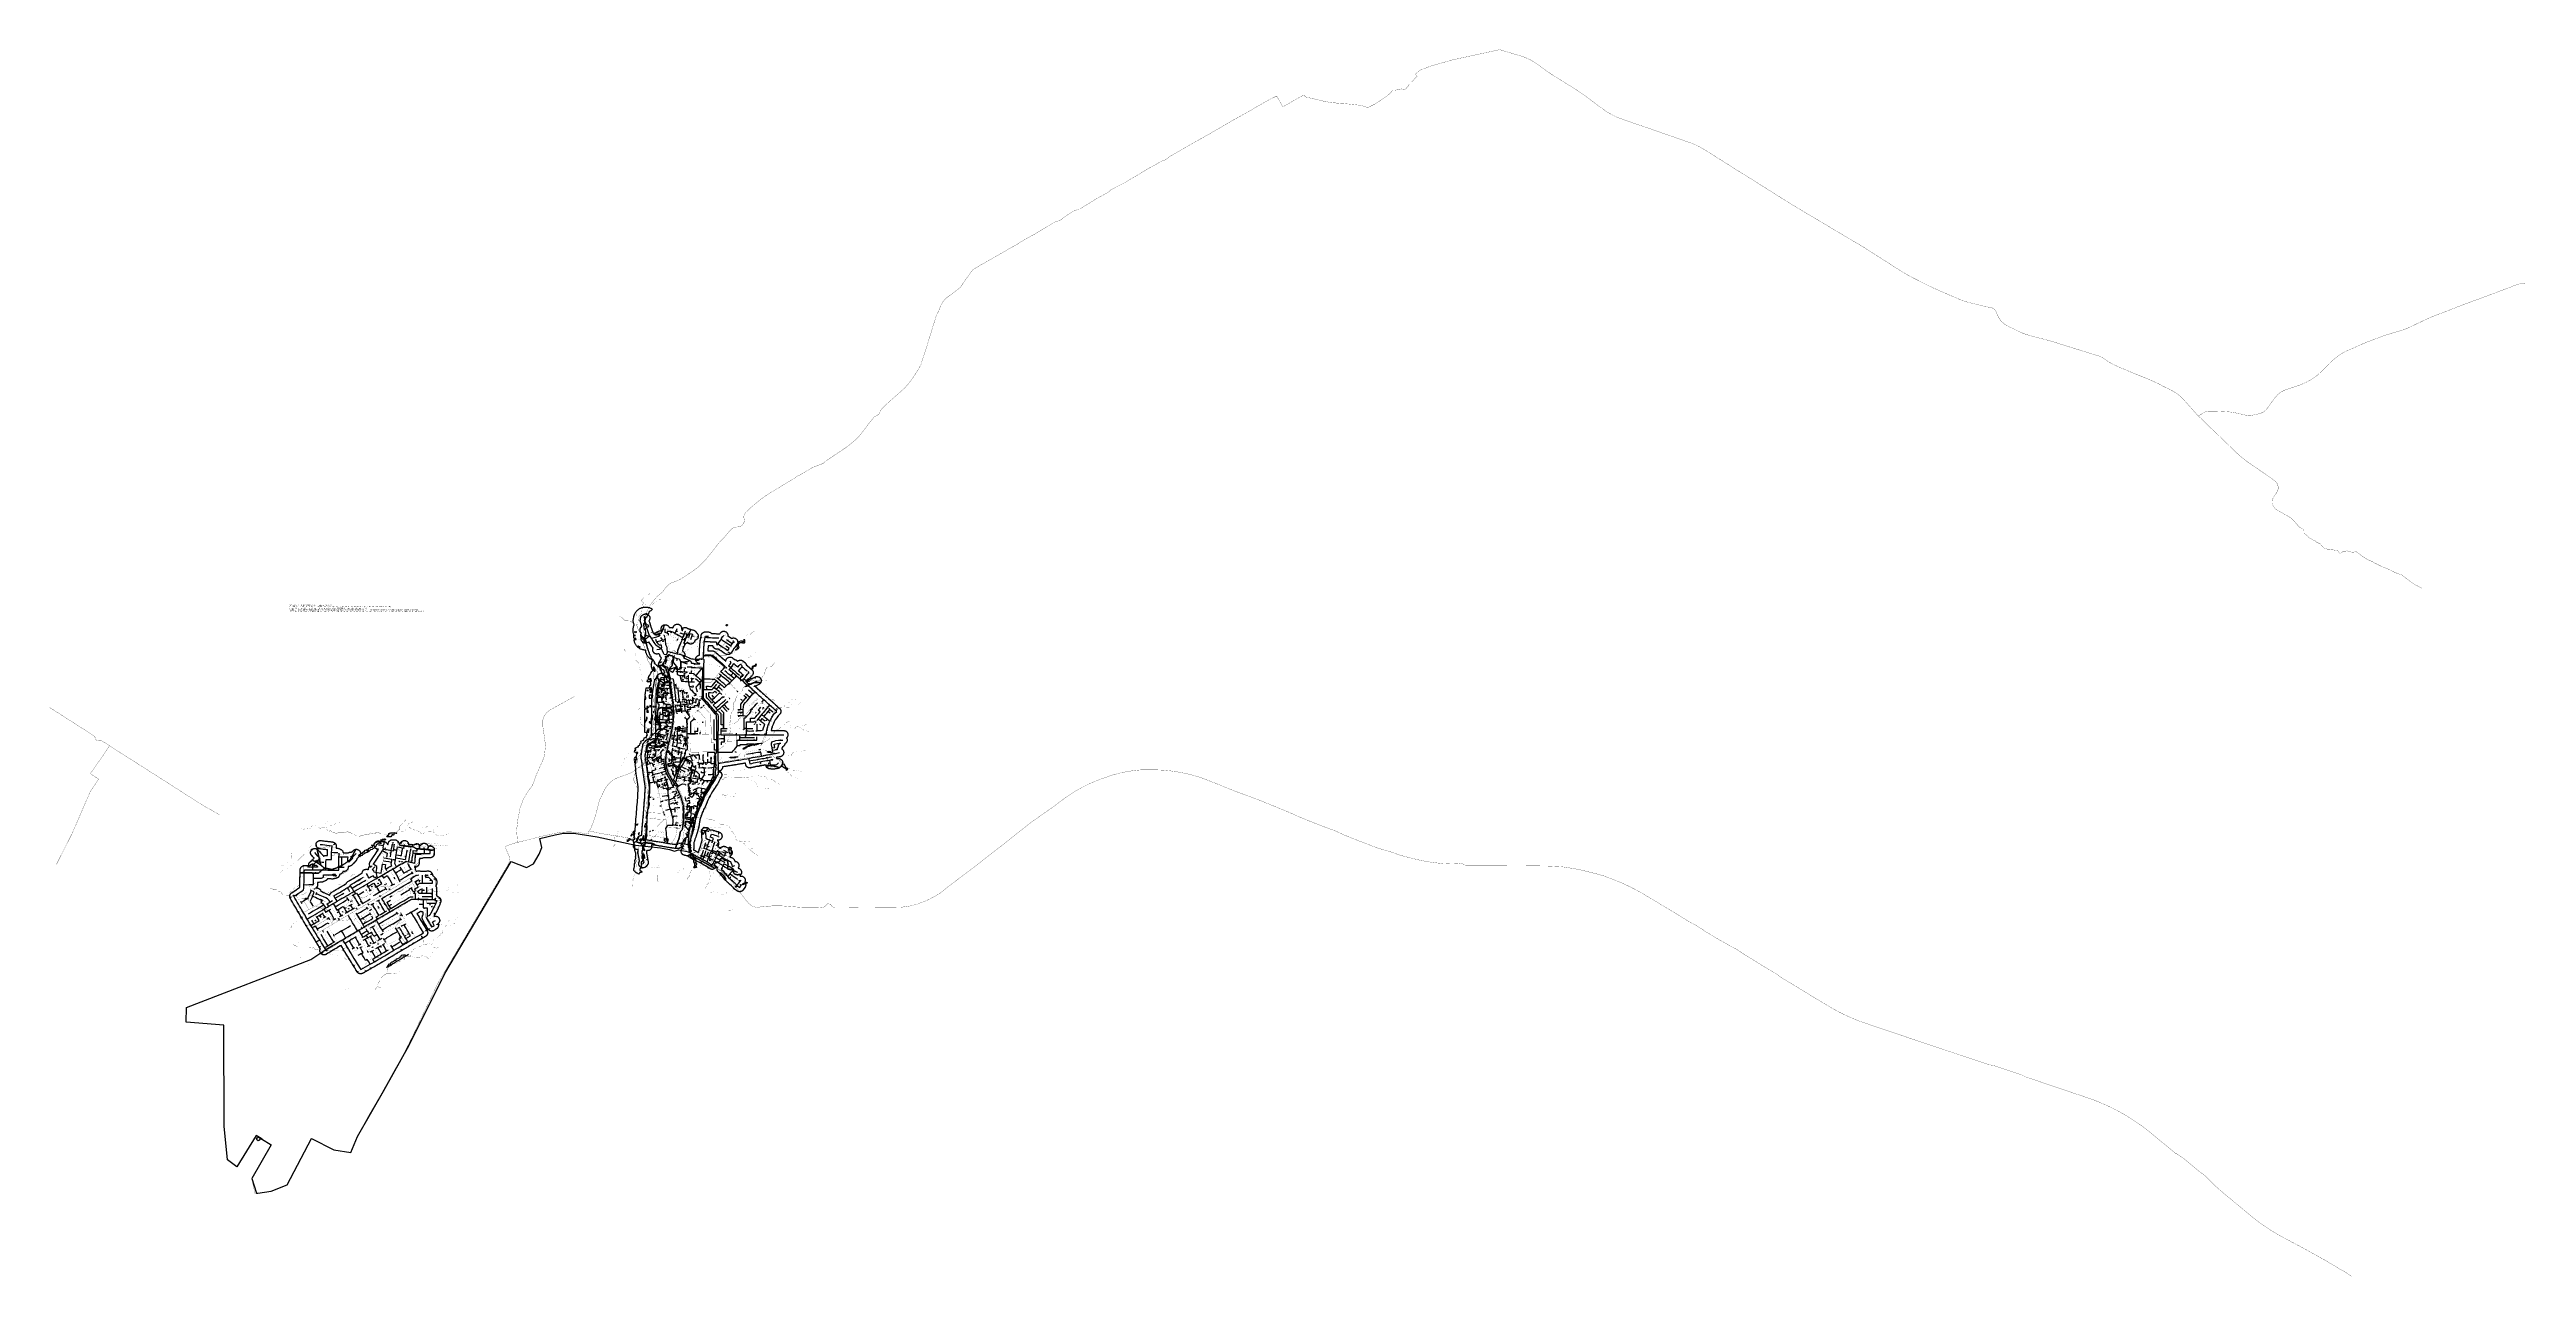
# Model space of a CAD drawing. Header units: metres. Extents: x 441395 to 476894, y 2561381 to 2578972.
import ezdxf
from ezdxf.enums import TextEntityAlignment as Align

# ---------------------------------------------------------------- set-up
doc = ezdxf.new("R2010")
doc.units = ezdxf.units.M
doc.header["$LTSCALE"] = 8
doc.linetypes.add('DASHDOT', pattern=[3.556, 2.54, -0.508, 0, -0.508])
doc.linetypes.add('DASHED', pattern=[1.524, 1.27, -0.254])
for name, color, linetype in [('A_ARROWS', 7, 'Continuous'), ('A_BASINS', 1, 'Continuous'), ('A_BRANCH', 7, 'Continuous'), ('A_BUILT_2006', 252, 'Continuous'), ('A_CATCH_LABEL', 7, 'Continuous'), ('A_CATCHMENTS', 7, 'Continuous'), ('A_DIRECT_LINK', 6, 'Continuous'), ('A_DROPPED', 1, 'Continuous'), ('A_ENVELOPE', 3, 'Continuous'), ('A_GRADIENT', 8, 'Continuous'), ('A_HEAD_GAP', 8, 'Continuous'), ('A_HEADS', 8, 'Continuous'), ('A_JOIN_LINK', 6, 'Continuous'), ('A_LATERAL', 7, 'Continuous'), ('A_MAIN_PIPE', 5, 'Continuous'), ('A_OUTLET_LABEL', 7, 'Continuous'), ('A_OUTLETS', 7, 'Continuous'), ('A_STP', 6, 'Continuous'), ('A_STREAMS', 5, 'Continuous'), ('A_SUBMAIN', 7, 'Continuous'), ('A_TITLE', 7, 'Continuous'), ('A_WADI', 4, 'Continuous')]:
    doc.layers.add(name, color=color, linetype=linetype)

msp = doc.modelspace()

# ---------------------------------------------------------------- linework, layer by layer
at = {"layer": 'A_ARROWS', "color": 3}
for points in [[(449937, 2570844), (449937, 2570836), (449932, 2570837)], [(449912, 2570702), (449914, 2570694), (449909, 2570695)], [(449926, 2570546), (449931, 2570539), (449926, 2570537)], [(449948, 2570567), (449955, 2570567), (449954, 2570563)], [(449959, 2570672), (449955, 2570678), (449959, 2570679)], [(449996, 2570573), (449992, 2570579), (449996, 2570580)], [(449996, 2570612), (450002, 2570615), (450003, 2570611)], [(450008, 2570549), (450013, 2570545), (450010, 2570543)], [(450040, 2570536), (450046, 2570539), (450047, 2570535)], [(450085, 2570518), (450089, 2570513), (450085, 2570512)], [(450105, 2570555), (450110, 2570559), (450112, 2570556)], [(450159, 2570544), (450164, 2570539), (450160, 2570537)], [(450167, 2570579), (450173, 2570581), (450173, 2570577)], [(450234, 2570576), (450241, 2570577), (450240, 2570573)], [(450298, 2570578), (450297, 2570585), (450301, 2570584)], [(450306, 2570561), (450313, 2570562), (450312, 2570558)], [(450336, 2570516), (450337, 2570510), (450333, 2570510)], [(450339, 2570570), (450341, 2570576), (450344, 2570574)], [(450360, 2570542), (450366, 2570542), (450365, 2570538)], [(450364, 2570611), (450365, 2570617), (450368, 2570615)], [(450383, 2570490), (450384, 2570496), (450388, 2570494)], [(450398, 2570479), (450405, 2570478), (450403, 2570474)], [(450408, 2570535), (450409, 2570542), (450412, 2570540)], [(450424, 2570610), (450417, 2570611), (450419, 2570614)], [(450429, 2570573), (450430, 2570580), (450433, 2570578)], [(450437, 2570551), (450444, 2570550), (450442, 2570546)], [(450441, 2570480), (450442, 2570486), (450445, 2570484)], [(450450, 2570613), (450451, 2570620), (450454, 2570618)], [(450457, 2570595), (450464, 2570594), (450462, 2570591)], [(450471, 2570539), (450471, 2570545), (450475, 2570544)], [(450493, 2570596), (450494, 2570602), (450498, 2570601)], [(450100, 2570419), (450107, 2570417), (450105, 2570414)], [(450205, 2570236), (450203, 2570229), (450199, 2570232)], [(450235, 2570287), (450235, 2570293), (450239, 2570292)], [(450244, 2570416), (450240, 2570421), (450244, 2570422)], [(450289, 2570322), (450296, 2570322), (450295, 2570319)], [(450341, 2570236), (450341, 2570229), (450338, 2570230)], [(450359, 2570306), (450366, 2570306), (450365, 2570302)], [(450374, 2570125), (450378, 2570119), (450374, 2570118)], [(450382, 2570315), (450382, 2570322), (450386, 2570321)], [(450415, 2570294), (450421, 2570294), (450420, 2570290)], [(450429, 2570453), (450428, 2570446), (450425, 2570447)], [(450437, 2570421), (450444, 2570420), (450443, 2570417)], [(450130, 2569779), (450136, 2569781), (450136, 2569777)], [(450133, 2569977), (450140, 2569978), (450139, 2569974)], [(450149, 2569803), (450143, 2569801), (450143, 2569805)], [(450159, 2569785), (450157, 2569791), (450161, 2569792)], [(450159, 2569803), (450165, 2569805), (450166, 2569801)], [(450160, 2569778), (450163, 2569772), (450159, 2569771)], [(450166, 2569780), (450172, 2569782), (450172, 2569778)], [(450186, 2569767), (450188, 2569761), (450184, 2569760)], [(450189, 2569781), (450195, 2569783), (450195, 2569779)], [(450197, 2569931), (450200, 2569925), (450196, 2569925)], [(450199, 2569970), (450205, 2569971), (450205, 2569967)], [(450207, 2569773), (450209, 2569766), (450205, 2569766)], [(450345, 2570117), (450340, 2570112), (450338, 2570116)], [(450395, 2570107), (450401, 2570109), (450401, 2570105)], [(450150, 2569473), (450149, 2569479), (450153, 2569479)], [(450156, 2569445), (450162, 2569447), (450162, 2569443)], [(450165, 2569735), (450158, 2569732), (450158, 2569736)], [(450174, 2569717), (450177, 2569711), (450173, 2569710)], [(450179, 2569509), (450177, 2569515), (450181, 2569515)], [(450181, 2569464), (450178, 2569470), (450182, 2569470)], [(450186, 2569736), (450180, 2569734), (450180, 2569738)], [(450189, 2569427), (450187, 2569433), (450191, 2569433)], [(450189, 2569500), (450195, 2569503), (450195, 2569499)], [(450196, 2569446), (450203, 2569449), (450203, 2569445)], [(450196, 2569426), (450203, 2569428), (450203, 2569424)], [(450214, 2569495), (450218, 2569489), (450214, 2569488)], [(450218, 2569472), (450219, 2569466), (450215, 2569466)], [(450226, 2569476), (450233, 2569478), (450233, 2569474)], [(450227, 2569501), (450234, 2569503), (450234, 2569499)], [(450229, 2569448), (450235, 2569451), (450236, 2569447)], [(450230, 2569427), (450236, 2569430), (450236, 2569426)], [(450258, 2569500), (450260, 2569493), (450256, 2569493)], [(450258, 2569456), (450256, 2569462), (450260, 2569462)], [(450259, 2569430), (450256, 2569436), (450260, 2569436)], [(450260, 2569450), (450266, 2569452), (450267, 2569448)], [(450262, 2569429), (450268, 2569432), (450269, 2569428)], [(450274, 2569501), (450280, 2569503), (450280, 2569499)], [(450275, 2569476), (450282, 2569478), (450282, 2569474)], [(450109, 2569368), (450115, 2569369), (450115, 2569365)], [(450140, 2569392), (450139, 2569399), (450143, 2569398)], [(450152, 2569364), (450159, 2569366), (450159, 2569362)], [(450187, 2569385), (450185, 2569391), (450189, 2569391)], [(450193, 2569365), (450199, 2569367), (450199, 2569363)], [(450215, 2569382), (450213, 2569388), (450217, 2569388)], [(450228, 2569366), (450234, 2569368), (450234, 2569364)], [(450258, 2569381), (450256, 2569388), (450260, 2569388)], [(450260, 2569367), (450266, 2569369), (450266, 2569365)], [(449906, 2568728), (449902, 2568722), (449900, 2568726)], [(449920, 2568828), (449918, 2568836), (449923, 2568836)], [(449930, 2568993), (449924, 2568996), (449927, 2568999)], [(449935, 2568748), (449941, 2568754), (449943, 2568750)], [(449949, 2568995), (449949, 2569004), (449954, 2569002)], [(449955, 2568817), (449952, 2568823), (449956, 2568823)], [(449960, 2568978), (449969, 2568978), (449968, 2568974)], [(449977, 2568903), (449978, 2568909), (449982, 2568907)], [(449982, 2568894), (449989, 2568894), (449988, 2568890)], [(449991, 2568733), (449986, 2568728), (449984, 2568732)], [(449985, 2568765), (449991, 2568758), (449986, 2568756)], [(449990, 2568932), (449989, 2568939), (449993, 2568938)], [(449994, 2568922), (450000, 2568923), (450000, 2568919)], [(449997, 2568787), (450003, 2568793), (450005, 2568789)], [(450001, 2568969), (450009, 2568971), (450009, 2568966)], [(450005, 2568884), (450006, 2568877), (450002, 2568878)], [(450004, 2568717), (450009, 2568710), (450004, 2568709)], [(450007, 2568890), (450006, 2568897), (450010, 2568896)], [(450009, 2568737), (450014, 2568740), (450015, 2568736)], [(450013, 2568929), (450012, 2568935), (450016, 2568935)], [(450019, 2568995), (450013, 2568995), (450014, 2568999)], [(450017, 2568919), (450024, 2568920), (450024, 2568916)], [(450020, 2568974), (450020, 2568981), (450024, 2568980)], [(450021, 2568884), (450027, 2568885), (450026, 2568881)], [(450024, 2568967), (450032, 2568969), (450032, 2568964)], [(450033, 2568993), (450039, 2568994), (450039, 2568990)], [(450036, 2568810), (450041, 2568816), (450044, 2568812)], [(450037, 2568927), (450037, 2568933), (450041, 2568933)], [(450040, 2568916), (450047, 2568917), (450046, 2568913)], [(450040, 2568794), (450045, 2568789), (450041, 2568787)], [(450045, 2568745), (450051, 2568749), (450052, 2568745)], [(450046, 2568965), (450054, 2568968), (450054, 2568963)], [(450052, 2568874), (450052, 2568867), (450048, 2568868)], [(450055, 2568887), (450054, 2568893), (450058, 2568892)], [(450054, 2568875), (450061, 2568875), (450060, 2568871)], [(450055, 2568813), (450060, 2568809), (450056, 2568807)], [(450058, 2568923), (450056, 2568930), (450060, 2568930)], [(450059, 2568765), (450063, 2568770), (450065, 2568766)], [(450062, 2568971), (450061, 2568977), (450065, 2568977)], [(450065, 2568965), (450073, 2568967), (450073, 2568962)], [(450067, 2569013), (450066, 2569019), (450070, 2569019)], [(450067, 2568990), (450073, 2568991), (450073, 2568987)], [(450067, 2568791), (450072, 2568786), (450069, 2568784)], [(450069, 2568798), (450073, 2568803), (450076, 2568800)], [(450070, 2568831), (450075, 2568837), (450078, 2568833)], [(450072, 2568911), (450079, 2568913), (450078, 2568909)], [(450072, 2568726), (450077, 2568730), (450079, 2568726)], [(450081, 2568934), (450074, 2568932), (450075, 2568936)], [(450084, 2568956), (450085, 2568950), (450081, 2568950)], [(450081, 2568778), (450086, 2568782), (450088, 2568779)], [(450084, 2568763), (450089, 2568759), (450085, 2568757)], [(450085, 2568806), (450090, 2568801), (450087, 2568799)], [(450086, 2568700), (450091, 2568703), (450093, 2568700)], [(450089, 2568964), (450097, 2568967), (450097, 2568962)], [(450089, 2568810), (450093, 2568815), (450095, 2568811)], [(450095, 2568932), (450102, 2568933), (450101, 2568929)], [(450097, 2568785), (450102, 2568780), (450098, 2568778)], [(450100, 2568788), (450105, 2568792), (450107, 2568789)], [(450105, 2568816), (450110, 2568811), (450106, 2568809)], [(450106, 2568908), (450109, 2568914), (450112, 2568911)], [(450112, 2568847), (450117, 2568843), (450113, 2568841)], [(450112, 2568767), (450117, 2568771), (450118, 2568767)], [(450113, 2568858), (450118, 2568865), (450121, 2568860)], [(450115, 2568794), (450120, 2568789), (450116, 2568787)], [(450121, 2568964), (450129, 2568967), (450129, 2568962)], [(450125, 2568822), (450130, 2568817), (450127, 2568815)], [(450131, 2568936), (450133, 2568942), (450136, 2568940)], [(450134, 2568861), (450139, 2568856), (450135, 2568855)], [(450134, 2568777), (450139, 2568781), (450141, 2568777)], [(450148, 2568834), (450152, 2568829), (450149, 2568827)], [(450156, 2568899), (450158, 2568907), (450163, 2568905)], [(450159, 2568810), (450164, 2568805), (450160, 2568803)], [(450168, 2568783), (450170, 2568777), (450166, 2568776)], [(450173, 2568791), (450179, 2568793), (450179, 2568789)], [(450174, 2568761), (450180, 2568764), (450180, 2568760)], [(450183, 2568961), (450176, 2568960), (450177, 2568964)], [(450193, 2568977), (450191, 2568983), (450195, 2568983)], [(450197, 2568960), (450204, 2568962), (450203, 2568958)], [(450208, 2568771), (450206, 2568779), (450211, 2568779)], [(450209, 2568748), (450206, 2568755), (450211, 2568756)], [(450210, 2568855), (450207, 2568863), (450212, 2568863)], [(450212, 2568722), (450209, 2568729), (450214, 2568730)], [(450217, 2568692), (450213, 2568699), (450218, 2568700)], [(450232, 2569020), (450225, 2569020), (450226, 2569024)], [(450238, 2568977), (450237, 2568985), (450242, 2568984)], [(450247, 2569017), (450246, 2569025), (450251, 2569025)], [(449916, 2568613), (449912, 2568620), (449917, 2568621)], [(449936, 2568499), (449932, 2568506), (449937, 2568507)], [(449949, 2568551), (449956, 2568552), (449955, 2568548)], [(449980, 2568486), (449986, 2568489), (449987, 2568485)], [(449999, 2568584), (449992, 2568582), (449992, 2568586)], [(449996, 2568558), (449995, 2568565), (449999, 2568564)], [(450001, 2568590), (450000, 2568597), (450004, 2568596)], [(450007, 2568546), (450013, 2568547), (450013, 2568543)], [(450010, 2568609), (450017, 2568611), (450017, 2568607)], [(450010, 2568584), (450016, 2568586), (450016, 2568582)], [(450020, 2568673), (450025, 2568667), (450020, 2568665)], [(450029, 2568649), (450034, 2568642), (450029, 2568640)], [(450035, 2568584), (450032, 2568591), (450036, 2568591)], [(450036, 2568625), (450037, 2568618), (450033, 2568618)], [(450036, 2568548), (450034, 2568554), (450038, 2568554)], [(450044, 2568468), (450038, 2568465), (450037, 2568469)], [(450038, 2568623), (450043, 2568616), (450038, 2568615)], [(450044, 2568539), (450050, 2568542), (450050, 2568538)], [(450047, 2568508), (450044, 2568514), (450048, 2568515)], [(450048, 2568598), (450053, 2568592), (450049, 2568590)], [(450055, 2568472), (450051, 2568478), (450055, 2568479)], [(450060, 2568569), (450065, 2568563), (450060, 2568561)], [(450073, 2568446), (450067, 2568443), (450067, 2568447)], [(450076, 2568545), (450082, 2568548), (450082, 2568544)], [(450077, 2568510), (450081, 2568503), (450076, 2568501)], [(450092, 2568443), (450096, 2568436), (450092, 2568435)], [(450093, 2568675), (450097, 2568681), (450100, 2568677)], [(450093, 2568587), (450099, 2568590), (450100, 2568587)], [(450100, 2568411), (450105, 2568404), (450100, 2568403)], [(450101, 2568649), (450106, 2568653), (450107, 2568649)], [(450101, 2568532), (450105, 2568527), (450101, 2568526)], [(450105, 2568621), (450111, 2568625), (450112, 2568621)], [(450107, 2568427), (450112, 2568431), (450114, 2568427)], [(450110, 2568375), (450115, 2568368), (450110, 2568367)], [(450113, 2568554), (450118, 2568557), (450119, 2568553)], [(450120, 2568477), (450116, 2568482), (450120, 2568484)], [(450119, 2568383), (450125, 2568386), (450126, 2568382)], [(450124, 2568501), (450130, 2568504), (450131, 2568501)], [(450129, 2568447), (450125, 2568453), (450129, 2568454)], [(450132, 2568478), (450137, 2568482), (450138, 2568478)], [(450142, 2568398), (450138, 2568404), (450142, 2568405)], [(450144, 2568438), (450150, 2568442), (450151, 2568438)], [(450144, 2568360), (450150, 2568363), (450150, 2568359)], [(450152, 2568549), (450156, 2568544), (450153, 2568543)], [(450156, 2568566), (450162, 2568569), (450163, 2568565)], [(450157, 2568392), (450163, 2568395), (450164, 2568391)], [(450169, 2568460), (450165, 2568466), (450169, 2568467)], [(450177, 2568576), (450173, 2568581), (450176, 2568582)], [(450175, 2568521), (450180, 2568525), (450181, 2568521)], [(450181, 2568418), (450177, 2568423), (450181, 2568424)], [(450185, 2568401), (450182, 2568406), (450186, 2568408)], [(450184, 2568487), (450190, 2568491), (450191, 2568487)], [(450185, 2568415), (450190, 2568418), (450191, 2568415)], [(450189, 2568452), (450194, 2568456), (450196, 2568452)], [(450193, 2568373), (450190, 2568378), (450193, 2568379)], [(450199, 2568579), (450194, 2568575), (450193, 2568578)], [(450205, 2568368), (450212, 2568371), (450212, 2568367)], [(450206, 2568571), (450210, 2568566), (450207, 2568564)], [(450216, 2568622), (450210, 2568618), (450209, 2568622)], [(450223, 2568664), (450219, 2568671), (450224, 2568672)], [(450223, 2568532), (450227, 2568526), (450223, 2568525)], [(450228, 2568383), (450224, 2568389), (450228, 2568390)], [(450231, 2568593), (450226, 2568589), (450225, 2568592)], [(450231, 2568636), (450227, 2568643), (450232, 2568644)], [(450239, 2568471), (450236, 2568477), (450240, 2568478)], [(450242, 2568607), (450237, 2568613), (450242, 2568615)], [(450247, 2568433), (450241, 2568429), (450240, 2568433)], [(450253, 2568547), (450248, 2568543), (450246, 2568547)], [(450249, 2568436), (450246, 2568442), (450250, 2568443)], [(450257, 2568375), (450251, 2568372), (450250, 2568376)], [(450261, 2568567), (450255, 2568573), (450259, 2568575)], [(450263, 2568391), (450260, 2568396), (450263, 2568397)], [(450274, 2568516), (450269, 2568512), (450267, 2568516)], [(450281, 2568529), (450275, 2568535), (450279, 2568537)], [(450282, 2568480), (450276, 2568476), (450275, 2568480)], [(450292, 2568388), (450287, 2568383), (450285, 2568387)], [(450294, 2568447), (450289, 2568443), (450288, 2568447)], [(450298, 2568496), (450292, 2568502), (450297, 2568504)], [(450314, 2568462), (450308, 2568469), (450313, 2568471)], [(450310, 2568373), (450315, 2568368), (450311, 2568366)], [(450327, 2568405), (450322, 2568400), (450320, 2568404)], [(450331, 2568423), (450326, 2568429), (450330, 2568431)], [(450348, 2568390), (450342, 2568396), (450347, 2568399)], [(450363, 2568391), (450367, 2568396), (450369, 2568393)], [(450370, 2568358), (450364, 2568363), (450368, 2568366)], [(450370, 2568343), (450365, 2568338), (450364, 2568342)], [(449942, 2567982), (449940, 2567990), (449945, 2567990)], [(449948, 2568072), (449946, 2568080), (449951, 2568080)], [(449961, 2568268), (449959, 2568276), (449964, 2568276)], [(449964, 2568036), (449972, 2568038), (449971, 2568033)], [(450025, 2568126), (450032, 2568128), (450032, 2568124)], [(450040, 2568253), (450034, 2568251), (450034, 2568255)], [(450039, 2568030), (450047, 2568032), (450046, 2568027)], [(450052, 2568245), (450054, 2568239), (450050, 2568239)], [(450111, 2568248), (450105, 2568247), (450105, 2568251)], [(450125, 2568322), (450129, 2568315), (450125, 2568313)], [(450137, 2568023), (450145, 2568025), (450145, 2568020)], [(450147, 2568229), (450150, 2568221), (450145, 2568220)], [(450156, 2568169), (450160, 2568161), (450156, 2568160)], [(450174, 2568098), (450179, 2568091), (450174, 2568089)], [(450189, 2568262), (450195, 2568265), (450196, 2568261)], [(450200, 2568022), (450196, 2568027), (450200, 2568029)], [(450229, 2568057), (450235, 2568061), (450236, 2568057)], [(450240, 2568209), (450234, 2568206), (450233, 2568210)], [(450266, 2568314), (450263, 2568320), (450267, 2568320)], [(450270, 2568277), (450267, 2568283), (450271, 2568283)], [(450271, 2568233), (450269, 2568239), (450273, 2568239)], [(450273, 2568186), (450271, 2568192), (450275, 2568192)], [(450276, 2568154), (450274, 2568160), (450278, 2568161)], [(450286, 2568304), (450291, 2568308), (450293, 2568305)], [(450290, 2568101), (450287, 2568106), (450290, 2568107)], [(450299, 2568222), (450304, 2568227), (450306, 2568223)], [(450302, 2568192), (450307, 2568197), (450309, 2568193)], [(450310, 2568162), (450314, 2568167), (450316, 2568163)], [(450361, 2568223), (450356, 2568228), (450359, 2568229)], [(450359, 2568257), (450363, 2568262), (450365, 2568258)], [(450367, 2568193), (450362, 2568198), (450365, 2568199)], [(450368, 2568191), (450372, 2568186), (450369, 2568184)], [(450374, 2568226), (450378, 2568231), (450380, 2568228)], [(450393, 2568124), (450390, 2568130), (450394, 2568131)], [(450393, 2568065), (450392, 2568072), (450396, 2568071)], [(450399, 2568304), (450394, 2568310), (450398, 2568313)], [(450420, 2568260), (450414, 2568267), (450419, 2568269)], [(450462, 2568004), (450460, 2568012), (450465, 2568012)], [(449879, 2567641), (449872, 2567640), (449873, 2567644)], [(449920, 2567758), (449918, 2567766), (449923, 2567766)], [(449950, 2567636), (449958, 2567639), (449958, 2567634)], [(449957, 2567952), (449966, 2567954), (449965, 2567949)], [(449992, 2567698), (449991, 2567706), (449996, 2567706)], [(450026, 2567678), (450027, 2567671), (450023, 2567672)], [(450024, 2567946), (450032, 2567948), (450032, 2567943)], [(450088, 2567769), (450081, 2567768), (450082, 2567772)], [(450129, 2567682), (450121, 2567681), (450122, 2567686)], [(450137, 2567937), (450145, 2567939), (450145, 2567934)], [(450197, 2567737), (450196, 2567744), (450200, 2567743)], [(450226, 2567954), (450222, 2567960), (450225, 2567961)], [(450243, 2567860), (450245, 2567852), (450240, 2567852)], [(450259, 2567653), (450257, 2567661), (450262, 2567661)], [(450330, 2567829), (450328, 2567836), (450332, 2567835)], [(450338, 2567933), (450335, 2567939), (450339, 2567940)], [(450339, 2567814), (450347, 2567816), (450347, 2567811)], [(450345, 2567646), (450347, 2567655), (450351, 2567652)], [(450368, 2567824), (450366, 2567831), (450370, 2567831)], [(450369, 2567812), (450376, 2567814), (450376, 2567810)], [(450377, 2567923), (450376, 2567930), (450380, 2567929)], [(450387, 2567850), (450393, 2567851), (450393, 2567847)], [(450422, 2567807), (450430, 2567809), (450429, 2567804)], [(446659, 2567583), (446665, 2567585), (446665, 2567581)], [(446854, 2567552), (446861, 2567553), (446860, 2567549)], [(450073, 2567627), (450081, 2567628), (450080, 2567623)], [(450199, 2567607), (450207, 2567609), (450207, 2567604)], [(450607, 2567376), (450600, 2567377), (450602, 2567381)], [(450636, 2567360), (450643, 2567358), (450641, 2567355)], [(450680, 2567335), (450686, 2567334), (450684, 2567330)], [(445035, 2567208), (445033, 2567214), (445037, 2567214)]]:
    msp.add_solid(points, dxfattribs=at)
at = {"layer": 'A_ARROWS', "color": 1}
for points in [[(449900, 2570485), (449896, 2570490), (449900, 2570492)], [(450124, 2570603), (450117, 2570602), (450118, 2570606)], [(450578, 2570533), (450584, 2570536), (450584, 2570532)], [(450786, 2570523), (450784, 2570531), (450789, 2570531)], [(450845, 2570489), (450852, 2570491), (450851, 2570487)], [(450959, 2570539), (450953, 2570537), (450953, 2570541)], [(451027, 2570514), (451029, 2570520), (451032, 2570518)], [(451070, 2570573), (451077, 2570572), (451074, 2570568)], [(450246, 2570234), (450247, 2570240), (450251, 2570239)], [(450255, 2570140), (450248, 2570141), (450250, 2570145)], [(450282, 2570201), (450275, 2570201), (450276, 2570205)], [(450287, 2570151), (450288, 2570159), (450292, 2570157)], [(450312, 2570212), (450313, 2570220), (450318, 2570218)], [(450643, 2570120), (450641, 2570126), (450645, 2570126)], [(450748, 2570222), (450742, 2570220), (450741, 2570224)], [(450775, 2570241), (450772, 2570249), (450777, 2570249)], [(450777, 2570359), (450775, 2570367), (450780, 2570366)], [(450775, 2570278), (450781, 2570280), (450781, 2570276)], [(450954, 2570467), (450957, 2570461), (450953, 2570460)], [(450991, 2570460), (450993, 2570467), (450996, 2570464)], [(451026, 2570399), (451033, 2570397), (451030, 2570394)], [(451075, 2570471), (451082, 2570470), (451079, 2570466)], [(451116, 2570338), (451122, 2570336), (451120, 2570333)], [(451129, 2570364), (451131, 2570370), (451135, 2570368)], [(451177, 2570434), (451179, 2570440), (451182, 2570438)], [(451197, 2570134), (451203, 2570131), (451201, 2570128)], [(450074, 2569844), (450069, 2569841), (450068, 2569845)], [(450086, 2569886), (450084, 2569894), (450089, 2569893)], [(450292, 2569987), (450286, 2569993), (450291, 2569995)], [(450315, 2569891), (450321, 2569893), (450321, 2569889)], [(450352, 2569801), (450355, 2569795), (450351, 2569794)], [(450384, 2570064), (450381, 2570070), (450385, 2570070)], [(450381, 2569881), (450386, 2569877), (450382, 2569875)], [(450398, 2570054), (450405, 2570056), (450404, 2570052)], [(450407, 2570008), (450401, 2570007), (450402, 2570011)], [(450431, 2569812), (450438, 2569814), (450437, 2569810)], [(450441, 2570065), (450439, 2570071), (450443, 2570071)], [(450441, 2570012), (450439, 2570019), (450443, 2570019)], [(450462, 2570054), (450455, 2570052), (450455, 2570056)], [(450462, 2569997), (450456, 2569996), (450456, 2570000)], [(450466, 2570108), (450460, 2570106), (450460, 2570110)], [(450461, 2569765), (450464, 2569759), (450460, 2569759)], [(450468, 2569963), (450462, 2569960), (450461, 2569964)], [(450462, 2569807), (450469, 2569807), (450468, 2569803)], [(450468, 2570072), (450466, 2570078), (450470, 2570078)], [(450469, 2570010), (450467, 2570016), (450471, 2570016)], [(450471, 2569966), (450469, 2569972), (450473, 2569972)], [(450472, 2569959), (450474, 2569953), (450470, 2569952)], [(450475, 2570107), (450482, 2570108), (450481, 2570104)], [(450493, 2569797), (450499, 2569797), (450498, 2569793)], [(450507, 2570053), (450500, 2570051), (450500, 2570055)], [(450508, 2569990), (450501, 2569989), (450502, 2569993)], [(450509, 2569962), (450503, 2569961), (450503, 2569965)], [(450526, 2570003), (450524, 2570010), (450528, 2570010)], [(450527, 2569963), (450525, 2569969), (450529, 2569969)], [(450528, 2569922), (450526, 2569928), (450530, 2569928)], [(450541, 2569774), (450544, 2569768), (450540, 2569767)], [(450547, 2569984), (450541, 2569983), (450541, 2569987)], [(450547, 2569958), (450541, 2569956), (450541, 2569960)], [(450553, 2570047), (450546, 2570046), (450547, 2570050)], [(450554, 2569977), (450556, 2569970), (450552, 2569970)], [(450561, 2570024), (450562, 2570017), (450558, 2570018)], [(450565, 2570100), (450559, 2570098), (450559, 2570102)], [(450566, 2569833), (450561, 2569839), (450565, 2569840)], [(450564, 2569957), (450571, 2569958), (450570, 2569954)], [(450586, 2570041), (450579, 2570040), (450580, 2570044)], [(450594, 2570089), (450596, 2570082), (450592, 2570082)], [(450596, 2569863), (450595, 2569870), (450599, 2569869)], [(450606, 2569792), (450610, 2569798), (450612, 2569795)], [(450620, 2570030), (450613, 2570031), (450614, 2570034)], [(450628, 2570102), (450621, 2570100), (450621, 2570104)], [(450628, 2570000), (450630, 2569993), (450626, 2569993)], [(450635, 2570052), (450634, 2570059), (450638, 2570058)], [(450654, 2570007), (450647, 2570010), (450650, 2570013)], [(450667, 2569769), (450664, 2569775), (450668, 2569775)], [(450681, 2570020), (450684, 2570027), (450687, 2570024)], [(450726, 2569948), (450720, 2569951), (450722, 2569954)], [(450763, 2569827), (450761, 2569835), (450766, 2569835)], [(450765, 2569903), (450764, 2569911), (450769, 2569911)], [(450774, 2570044), (450772, 2570052), (450777, 2570052)], [(450777, 2569792), (450785, 2569794), (450785, 2569789)], [(450821, 2569791), (450829, 2569793), (450829, 2569788)], [(450829, 2569892), (450837, 2569894), (450837, 2569889)], [(450837, 2569840), (450843, 2569842), (450843, 2569838)], [(450881, 2569793), (450888, 2569796), (450889, 2569791)], [(450925, 2569934), (450931, 2569932), (450929, 2569928)], [(450940, 2569970), (450944, 2569978), (450947, 2569975)], [(450943, 2569849), (450946, 2569857), (450950, 2569854)], [(450951, 2569912), (450958, 2569910), (450955, 2569907)], [(450993, 2570032), (450996, 2570040), (451000, 2570037)], [(451010, 2569864), (451016, 2569862), (451013, 2569858)], [(451032, 2570079), (451035, 2570086), (451039, 2570083)], [(451046, 2569972), (451054, 2569969), (451050, 2569965)], [(451056, 2569805), (451053, 2569799), (451050, 2569802)], [(451056, 2570020), (451062, 2570018), (451060, 2570014)], [(451090, 2570104), (451096, 2570102), (451094, 2570099)], [(451091, 2569837), (451095, 2569843), (451097, 2569840)], [(451139, 2570080), (451141, 2570087), (451145, 2570084)], [(451141, 2569975), (451144, 2569981), (451147, 2569979)], [(451141, 2569949), (451147, 2569946), (451145, 2569943)], [(451149, 2570055), (451155, 2570052), (451152, 2570049)], [(451157, 2569897), (451160, 2569902), (451163, 2569899)], [(451169, 2569864), (451176, 2569859), (451172, 2569856)], [(451201, 2570011), (451207, 2570008), (451204, 2570005)], [(451201, 2569938), (451204, 2569944), (451207, 2569941)], [(451213, 2570058), (451219, 2570056), (451216, 2570053)], [(451224, 2569801), (451231, 2569797), (451228, 2569794)], [(451246, 2569857), (451249, 2569863), (451252, 2569860)], [(451256, 2569964), (451262, 2569962), (451260, 2569959)], [(451281, 2570077), (451284, 2570083), (451287, 2570080)], [(451291, 2569935), (451297, 2569933), (451295, 2569930)], [(451296, 2570044), (451302, 2570041), (451300, 2570038)], [(451296, 2569950), (451298, 2569956), (451302, 2569953)], [(451309, 2569921), (451315, 2569918), (451313, 2569915)], [(451318, 2569976), (451320, 2569983), (451323, 2569980)], [(451346, 2569890), (451352, 2569888), (451349, 2569885)], [(451357, 2569960), (451360, 2569966), (451363, 2569963)], [(451364, 2570034), (451367, 2570040), (451370, 2570037)], [(451422, 2569969), (451420, 2569962), (451416, 2569965)], [(451416, 2569832), (451422, 2569829), (451420, 2569826)], [(451428, 2569972), (451434, 2569970), (451431, 2569967)], [(451432, 2570030), (451438, 2570027), (451435, 2570024)], [(451447, 2569999), (451444, 2569993), (451441, 2569995)], [(451468, 2569788), (451474, 2569785), (451472, 2569782)], [(451470, 2569811), (451473, 2569817), (451476, 2569815)], [(450048, 2569548), (450041, 2569546), (450041, 2569550)], [(450050, 2569646), (450047, 2569654), (450052, 2569654)], [(450051, 2569485), (450053, 2569479), (450049, 2569479)], [(450056, 2569548), (450064, 2569551), (450064, 2569546)], [(450068, 2569460), (450070, 2569453), (450066, 2569453)], [(450071, 2569602), (450069, 2569610), (450074, 2569610)], [(450076, 2569751), (450074, 2569759), (450079, 2569758)], [(450093, 2569547), (450101, 2569549), (450101, 2569544)], [(450106, 2569686), (450112, 2569682), (450109, 2569680)], [(450139, 2569587), (450137, 2569593), (450141, 2569594)], [(450142, 2569544), (450150, 2569546), (450150, 2569541)], [(450160, 2569543), (450169, 2569545), (450168, 2569540)], [(450180, 2569542), (450188, 2569545), (450188, 2569540)], [(450194, 2569562), (450192, 2569568), (450196, 2569569)], [(450234, 2569545), (450240, 2569548), (450241, 2569544)], [(450326, 2569738), (450322, 2569746), (450327, 2569747)], [(450340, 2569625), (450337, 2569632), (450342, 2569633)], [(450344, 2569589), (450341, 2569596), (450346, 2569597)], [(450344, 2569645), (450351, 2569647), (450351, 2569643)], [(450348, 2569531), (450345, 2569538), (450350, 2569539)], [(450351, 2569490), (450348, 2569498), (450353, 2569499)], [(450352, 2569463), (450349, 2569470), (450354, 2569471)], [(450356, 2569509), (450362, 2569511), (450362, 2569507)], [(450357, 2569621), (450364, 2569623), (450364, 2569619)], [(450357, 2569487), (450364, 2569489), (450364, 2569485)], [(450359, 2569455), (450365, 2569457), (450365, 2569453)], [(450361, 2569577), (450367, 2569579), (450367, 2569575)], [(450370, 2569646), (450377, 2569648), (450377, 2569644)], [(450374, 2569518), (450372, 2569524), (450376, 2569524)], [(450379, 2569459), (450376, 2569465), (450380, 2569465)], [(450383, 2569725), (450380, 2569732), (450384, 2569732)], [(450380, 2569511), (450386, 2569513), (450387, 2569509)], [(450382, 2569487), (450389, 2569490), (450389, 2569486)], [(450393, 2569587), (450391, 2569593), (450395, 2569593)], [(450393, 2569623), (450400, 2569625), (450400, 2569621)], [(450397, 2569529), (450394, 2569535), (450398, 2569536)], [(450395, 2569647), (450402, 2569649), (450402, 2569645)], [(450401, 2569489), (450398, 2569495), (450402, 2569496)], [(450399, 2569579), (450405, 2569581), (450405, 2569577)], [(450403, 2569513), (450410, 2569515), (450410, 2569511)], [(450409, 2569709), (450406, 2569715), (450410, 2569716)], [(450416, 2569455), (450409, 2569453), (450409, 2569457)], [(450413, 2569647), (450417, 2569642), (450414, 2569640)], [(450416, 2569589), (450414, 2569595), (450418, 2569596)], [(450420, 2569531), (450418, 2569537), (450422, 2569537)], [(450424, 2569490), (450421, 2569496), (450425, 2569496)], [(450423, 2569580), (450429, 2569582), (450429, 2569578)], [(450426, 2569464), (450423, 2569471), (450427, 2569471)], [(450428, 2569514), (450434, 2569517), (450434, 2569513)], [(450433, 2569756), (450436, 2569750), (450432, 2569750)], [(450447, 2569489), (450440, 2569487), (450440, 2569491)], [(450446, 2569532), (450443, 2569538), (450447, 2569539)], [(450453, 2569650), (450446, 2569647), (450446, 2569651)], [(450455, 2569624), (450448, 2569622), (450448, 2569626)], [(450451, 2569581), (450457, 2569583), (450457, 2569579)], [(450462, 2569668), (450465, 2569662), (450461, 2569661)], [(450465, 2569644), (450468, 2569637), (450464, 2569637)], [(450468, 2569650), (450475, 2569653), (450475, 2569649)], [(450471, 2569592), (450469, 2569598), (450473, 2569598)], [(450492, 2569518), (450486, 2569515), (450485, 2569519)], [(450492, 2569490), (450485, 2569488), (450485, 2569492)], [(450491, 2569670), (450493, 2569664), (450489, 2569664)], [(450492, 2569755), (450495, 2569749), (450491, 2569749)], [(450498, 2569583), (450492, 2569580), (450492, 2569584)], [(450494, 2569652), (450500, 2569654), (450500, 2569650)], [(450503, 2569678), (450497, 2569675), (450497, 2569679)], [(450506, 2569409), (450500, 2569412), (450504, 2569415)], [(450504, 2569605), (450501, 2569611), (450504, 2569612)], [(450504, 2569563), (450501, 2569569), (450505, 2569569)], [(450506, 2569537), (450503, 2569543), (450507, 2569543)], [(450507, 2569519), (450504, 2569525), (450508, 2569526)], [(450512, 2569498), (450509, 2569503), (450513, 2569504)], [(450510, 2569679), (450517, 2569682), (450517, 2569678)], [(450516, 2569558), (450522, 2569561), (450523, 2569557)], [(450519, 2569756), (450521, 2569750), (450517, 2569749)], [(450519, 2569532), (450525, 2569535), (450525, 2569531)], [(450535, 2569585), (450529, 2569583), (450529, 2569587)], [(450536, 2569606), (450533, 2569612), (450537, 2569613)], [(450534, 2569681), (450541, 2569683), (450540, 2569679)], [(450541, 2569459), (450535, 2569462), (450538, 2569465)], [(450552, 2569569), (450550, 2569575), (450554, 2569575)], [(450551, 2569587), (450557, 2569590), (450558, 2569586)], [(450554, 2569671), (450557, 2569665), (450553, 2569665)], [(450556, 2569543), (450553, 2569549), (450557, 2569550)], [(450558, 2569536), (450564, 2569540), (450565, 2569536)], [(450558, 2569448), (450561, 2569454), (450564, 2569451)], [(450559, 2569564), (450565, 2569566), (450565, 2569562)], [(450563, 2569647), (450569, 2569649), (450569, 2569645)], [(450566, 2569488), (450563, 2569494), (450567, 2569495)], [(450565, 2569684), (450570, 2569688), (450572, 2569684)], [(450577, 2569416), (450571, 2569419), (450574, 2569422)], [(450577, 2569571), (450574, 2569578), (450578, 2569578)], [(450578, 2569563), (450580, 2569557), (450576, 2569556)], [(450577, 2569590), (450583, 2569593), (450584, 2569589)], [(450589, 2569486), (450586, 2569492), (450590, 2569493)], [(450591, 2569605), (450589, 2569611), (450593, 2569611)], [(450593, 2569678), (450594, 2569672), (450590, 2569672)], [(450590, 2569405), (450593, 2569411), (450596, 2569408)], [(450597, 2569593), (450603, 2569596), (450604, 2569592)], [(450598, 2569695), (450604, 2569699), (450605, 2569695)], [(450598, 2569645), (450604, 2569647), (450604, 2569643)], [(450616, 2569691), (450618, 2569685), (450614, 2569685)], [(450616, 2569665), (450618, 2569659), (450614, 2569659)], [(450616, 2569608), (450614, 2569614), (450618, 2569614)], [(450621, 2569568), (450627, 2569570), (450628, 2569566)], [(450622, 2569703), (450627, 2569707), (450629, 2569703)], [(450623, 2569542), (450629, 2569544), (450629, 2569540)], [(450630, 2569441), (450633, 2569447), (450636, 2569444)], [(450637, 2569740), (450631, 2569743), (450634, 2569746)], [(450644, 2569596), (450650, 2569598), (450650, 2569594)], [(450645, 2569644), (450652, 2569646), (450652, 2569642)], [(450660, 2569666), (450667, 2569668), (450666, 2569664)], [(450673, 2569701), (450667, 2569705), (450670, 2569707)], [(450703, 2569507), (450707, 2569513), (450709, 2569510)], [(450706, 2569552), (450705, 2569559), (450709, 2569558)], [(450708, 2569577), (450707, 2569583), (450711, 2569583)], [(450711, 2569608), (450709, 2569614), (450713, 2569614)], [(450722, 2569534), (450716, 2569536), (450718, 2569539)], [(450731, 2569695), (450725, 2569694), (450725, 2569698)], [(450736, 2569659), (450731, 2569654), (450729, 2569657)], [(450754, 2569427), (450746, 2569431), (450750, 2569435)], [(450756, 2569555), (450753, 2569549), (450750, 2569552)], [(450762, 2569662), (450756, 2569660), (450756, 2569664)], [(450761, 2569728), (450759, 2569736), (450764, 2569736)], [(450767, 2569670), (450763, 2569677), (450767, 2569678)], [(450800, 2569626), (450793, 2569631), (450796, 2569634)], [(450801, 2569597), (450798, 2569591), (450795, 2569594)], [(450851, 2569739), (450853, 2569733), (450849, 2569733)], [(450858, 2569559), (450851, 2569564), (450855, 2569567)], [(450904, 2569552), (450908, 2569558), (450910, 2569555)], [(450922, 2569488), (450915, 2569492), (450919, 2569496)], [(450925, 2569613), (450919, 2569616), (450922, 2569619)], [(450956, 2569717), (450960, 2569722), (450962, 2569719)], [(450963, 2569483), (450966, 2569489), (450969, 2569486)], [(450985, 2569624), (450988, 2569630), (450991, 2569627)], [(451029, 2569544), (451033, 2569550), (451035, 2569547)], [(451074, 2569739), (451080, 2569736), (451077, 2569733)], [(451083, 2569592), (451087, 2569598), (451089, 2569595)], [(451089, 2569558), (451095, 2569554), (451092, 2569552)], [(451290, 2569464), (451284, 2569462), (451284, 2569466)], [(451295, 2569506), (451289, 2569504), (451289, 2569508)], [(451296, 2569416), (451290, 2569414), (451290, 2569418)], [(451300, 2569556), (451298, 2569563), (451302, 2569563)], [(451300, 2569426), (451298, 2569433), (451302, 2569433)], [(451328, 2569506), (451322, 2569504), (451322, 2569508)], [(451329, 2569464), (451322, 2569462), (451322, 2569466)], [(451329, 2569416), (451322, 2569414), (451322, 2569418)], [(451333, 2569632), (451327, 2569634), (451329, 2569637)], [(451341, 2569547), (451339, 2569553), (451343, 2569553)], [(451341, 2569477), (451339, 2569483), (451343, 2569483)], [(451341, 2569431), (451339, 2569438), (451343, 2569438)], [(451348, 2569642), (451351, 2569648), (451354, 2569645)], [(451416, 2569656), (451419, 2569663), (451422, 2569660)], [(451449, 2569583), (451452, 2569590), (451455, 2569587)], [(451468, 2569472), (451462, 2569475), (451464, 2569478)], [(451496, 2569448), (451503, 2569446), (451500, 2569443)], [(451530, 2569417), (451527, 2569411), (451524, 2569413)], [(451543, 2569724), (451537, 2569726), (451539, 2569729)], [(451560, 2569492), (451554, 2569495), (451557, 2569498)], [(451555, 2569562), (451558, 2569568), (451561, 2569565)], [(451555, 2569447), (451558, 2569453), (451561, 2569450)], [(451565, 2569414), (451559, 2569416), (451562, 2569419)], [(451581, 2569412), (451584, 2569418), (451587, 2569415)], [(451584, 2569688), (451590, 2569686), (451588, 2569683)], [(451592, 2569490), (451595, 2569496), (451598, 2569493)], [(451624, 2569416), (451618, 2569418), (451620, 2569422)], [(451623, 2569460), (451625, 2569466), (451628, 2569464)], [(451652, 2569515), (451646, 2569518), (451649, 2569521)], [(451660, 2569561), (451653, 2569563), (451656, 2569566)], [(451656, 2569627), (451662, 2569624), (451660, 2569621)], [(451666, 2569445), (451669, 2569451), (451672, 2569449)], [(451669, 2569516), (451672, 2569522), (451675, 2569519)], [(451690, 2569539), (451692, 2569545), (451695, 2569543)], [(451693, 2569533), (451699, 2569530), (451696, 2569527)], [(451730, 2569501), (451736, 2569498), (451734, 2569495)], [(451739, 2569407), (451741, 2569415), (451746, 2569412)], [(451763, 2569534), (451756, 2569537), (451759, 2569540)], [(451787, 2569536), (451789, 2569542), (451792, 2569540)], [(451794, 2569506), (451788, 2569509), (451791, 2569512)], [(451805, 2569503), (451808, 2569511), (451812, 2569508)], [(450052, 2569260), (450053, 2569253), (450049, 2569254)], [(450126, 2569291), (450132, 2569291), (450131, 2569287)], [(450307, 2569097), (450306, 2569105), (450311, 2569104)], [(450312, 2569120), (450312, 2569129), (450317, 2569128)], [(450320, 2569160), (450319, 2569168), (450324, 2569167)], [(450329, 2569205), (450328, 2569214), (450332, 2569213)], [(450338, 2569087), (450331, 2569086), (450332, 2569090)], [(450333, 2569229), (450332, 2569237), (450337, 2569236)], [(450339, 2569113), (450333, 2569111), (450333, 2569115)], [(450336, 2569050), (450335, 2569057), (450339, 2569056)], [(450342, 2569140), (450336, 2569138), (450336, 2569142)], [(450339, 2569202), (450345, 2569205), (450345, 2569201)], [(450340, 2569088), (450339, 2569094), (450343, 2569094)], [(450341, 2569224), (450347, 2569226), (450348, 2569222)], [(450344, 2569119), (450343, 2569126), (450347, 2569125)], [(450346, 2569327), (450345, 2569335), (450350, 2569335)], [(450345, 2569252), (450351, 2569255), (450351, 2569251)], [(450365, 2569206), (450363, 2569212), (450367, 2569212)], [(450365, 2569229), (450364, 2569235), (450368, 2569235)], [(450373, 2569085), (450367, 2569083), (450367, 2569087)], [(450376, 2569111), (450370, 2569109), (450369, 2569113)], [(450371, 2569226), (450377, 2569229), (450378, 2569225)], [(450371, 2569205), (450378, 2569207), (450378, 2569203)], [(450373, 2569256), (450379, 2569259), (450380, 2569255)], [(450381, 2569139), (450375, 2569137), (450375, 2569141)], [(450388, 2569054), (450386, 2569060), (450390, 2569060)], [(450390, 2569230), (450388, 2569236), (450392, 2569236)], [(450389, 2569092), (450388, 2569098), (450392, 2569098)], [(450391, 2569207), (450389, 2569213), (450393, 2569213)], [(450391, 2569119), (450390, 2569125), (450394, 2569125)], [(450393, 2569156), (450391, 2569163), (450394, 2569163)], [(450394, 2569085), (450400, 2569088), (450400, 2569084)], [(450395, 2569139), (450401, 2569141), (450401, 2569137)], [(450395, 2569113), (450401, 2569115), (450401, 2569111)], [(450396, 2569229), (450402, 2569231), (450403, 2569227)], [(450397, 2569260), (450403, 2569263), (450404, 2569259)], [(450416, 2569208), (450410, 2569205), (450409, 2569209)], [(450418, 2569209), (450415, 2569215), (450419, 2569216)], [(450423, 2569157), (450420, 2569164), (450424, 2569164)], [(450422, 2569120), (450420, 2569127), (450424, 2569127)], [(450422, 2569095), (450420, 2569101), (450424, 2569101)], [(450434, 2569056), (450430, 2569061), (450433, 2569063)], [(450452, 2569210), (450445, 2569208), (450445, 2569212)], [(450452, 2569268), (450446, 2569265), (450446, 2569269)], [(450455, 2569236), (450449, 2569233), (450448, 2569237)], [(450462, 2569115), (450455, 2569113), (450455, 2569117)], [(450455, 2569056), (450458, 2569062), (450461, 2569059)], [(450466, 2569246), (450464, 2569252), (450468, 2569252)], [(450467, 2569217), (450465, 2569224), (450469, 2569224)], [(450470, 2569144), (450468, 2569150), (450472, 2569150)], [(450491, 2569213), (450485, 2569210), (450484, 2569214)], [(450496, 2569115), (450489, 2569113), (450489, 2569117)], [(450502, 2569089), (450496, 2569087), (450496, 2569091)], [(450503, 2569145), (450501, 2569151), (450505, 2569151)], [(450505, 2569113), (450507, 2569107), (450503, 2569107)], [(450507, 2569071), (450504, 2569077), (450508, 2569077)], [(450520, 2569273), (450514, 2569270), (450514, 2569274)], [(450521, 2569242), (450515, 2569240), (450515, 2569244)], [(450530, 2569215), (450524, 2569213), (450524, 2569217)], [(450533, 2569116), (450526, 2569114), (450526, 2569118)], [(450539, 2569090), (450533, 2569088), (450532, 2569092)], [(450540, 2569067), (450533, 2569065), (450533, 2569069)], [(450543, 2569305), (450541, 2569312), (450545, 2569312)], [(450543, 2569252), (450541, 2569259), (450545, 2569259)], [(450544, 2569224), (450541, 2569230), (450545, 2569230)], [(450544, 2569172), (450542, 2569179), (450546, 2569179)], [(450544, 2569140), (450546, 2569134), (450542, 2569134)], [(450546, 2569072), (450544, 2569079), (450548, 2569079)], [(450558, 2569376), (450561, 2569381), (450564, 2569379)], [(450577, 2569150), (450569, 2569148), (450569, 2569153)], [(450590, 2569240), (450588, 2569247), (450592, 2569247)], [(450608, 2569406), (450614, 2569402), (450611, 2569400)], [(450623, 2569152), (450615, 2569149), (450614, 2569154)], [(450633, 2569231), (450631, 2569237), (450635, 2569237)], [(450657, 2569350), (450651, 2569354), (450654, 2569356)], [(450692, 2569153), (450684, 2569151), (450684, 2569156)], [(450709, 2569292), (450714, 2569289), (450711, 2569286)], [(450773, 2569155), (450765, 2569153), (450765, 2569158)], [(450785, 2569329), (450778, 2569327), (450778, 2569331)], [(450795, 2569348), (450792, 2569356), (450797, 2569356)], [(450797, 2569286), (450794, 2569294), (450799, 2569294)], [(450799, 2569195), (450796, 2569202), (450801, 2569203)], [(450852, 2569157), (450844, 2569155), (450844, 2569160)], [(450874, 2569331), (450872, 2569339), (450877, 2569339)], [(450973, 2569332), (450970, 2569340), (450975, 2569340)], [(450972, 2569188), (450970, 2569196), (450975, 2569196)], [(450973, 2569074), (450970, 2569082), (450975, 2569082)], [(451006, 2569159), (451012, 2569161), (451012, 2569157)], [(451063, 2569304), (451061, 2569312), (451066, 2569312)], [(451066, 2569130), (451068, 2569123), (451064, 2569123)], [(451093, 2569161), (451100, 2569163), (451100, 2569159)], [(451177, 2569161), (451184, 2569163), (451183, 2569159)], [(451245, 2569101), (451243, 2569107), (451247, 2569107)], [(451251, 2569069), (451257, 2569071), (451257, 2569067)], [(451255, 2569159), (451262, 2569161), (451261, 2569157)], [(451280, 2569214), (451278, 2569221), (451282, 2569221)], [(451287, 2569148), (451289, 2569142), (451285, 2569142)], [(451287, 2569080), (451285, 2569086), (451289, 2569086)], [(451306, 2569158), (451313, 2569160), (451312, 2569156)], [(451317, 2569105), (451323, 2569107), (451323, 2569103)], [(451325, 2569069), (451331, 2569071), (451331, 2569067)], [(451342, 2569366), (451340, 2569372), (451344, 2569373)], [(451343, 2569279), (451341, 2569286), (451345, 2569286)], [(451344, 2569179), (451342, 2569185), (451346, 2569185)], [(451351, 2569157), (451357, 2569159), (451357, 2569155)], [(451356, 2569339), (451363, 2569341), (451362, 2569337)], [(451371, 2569108), (451369, 2569115), (451373, 2569115)], [(451373, 2569157), (451379, 2569159), (451379, 2569155)], [(451373, 2569105), (451379, 2569107), (451379, 2569103)], [(451386, 2569295), (451388, 2569288), (451384, 2569288)], [(451386, 2569170), (451384, 2569177), (451388, 2569177)], [(451392, 2569080), (451390, 2569086), (451394, 2569086)], [(451406, 2569339), (451413, 2569341), (451413, 2569337)], [(451421, 2569157), (451428, 2569159), (451428, 2569155)], [(451425, 2569069), (451431, 2569071), (451431, 2569067)], [(451436, 2569201), (451443, 2569203), (451443, 2569199)], [(451449, 2569386), (451447, 2569393), (451451, 2569393)], [(451450, 2569105), (451457, 2569107), (451457, 2569103)], [(451463, 2569339), (451469, 2569341), (451469, 2569337)], [(451510, 2569300), (451508, 2569306), (451512, 2569306)], [(451530, 2569297), (451524, 2569295), (451524, 2569299)], [(451538, 2569235), (451536, 2569242), (451540, 2569242)], [(451545, 2569326), (451539, 2569329), (451542, 2569332)], [(451541, 2569367), (451543, 2569373), (451546, 2569371)], [(451542, 2569302), (451545, 2569308), (451548, 2569306)], [(451553, 2569156), (451560, 2569159), (451560, 2569155)], [(451562, 2569310), (451568, 2569308), (451566, 2569305)], [(451605, 2569373), (451602, 2569367), (451599, 2569370)], [(451620, 2569201), (451613, 2569199), (451613, 2569203)], [(451619, 2569071), (451619, 2569080), (451624, 2569078)], [(451626, 2569398), (451624, 2569392), (451621, 2569395)], [(451628, 2569359), (451635, 2569357), (451632, 2569354)], [(451665, 2569383), (451659, 2569385), (451661, 2569388)], [(451659, 2569170), (451659, 2569178), (451663, 2569177)], [(451682, 2569255), (451682, 2569263), (451687, 2569262)], [(451700, 2569354), (451694, 2569357), (451697, 2569360)], [(451775, 2569052), (451781, 2569055), (451782, 2569052)], [(450274, 2568969), (450275, 2568963), (450271, 2568964)], [(450289, 2569030), (450289, 2569038), (450294, 2569037)], [(450300, 2568899), (450293, 2568899), (450294, 2568903)], [(450310, 2568986), (450301, 2568987), (450303, 2568991)], [(450315, 2568922), (450315, 2568915), (450311, 2568916)], [(450323, 2568880), (450316, 2568881), (450318, 2568885)], [(450324, 2568726), (450318, 2568723), (450318, 2568727)], [(450326, 2568751), (450320, 2568749), (450319, 2568753)], [(450325, 2568965), (450326, 2568958), (450322, 2568959)], [(450328, 2568788), (450322, 2568785), (450322, 2568789)], [(450326, 2569001), (450325, 2569008), (450329, 2569007)], [(450328, 2568846), (450330, 2568839), (450326, 2568839)], [(450331, 2568777), (450334, 2568771), (450330, 2568771)], [(450347, 2568873), (450340, 2568872), (450341, 2568876)], [(450354, 2568789), (450348, 2568787), (450348, 2568791)], [(450355, 2568753), (450348, 2568751), (450348, 2568755)], [(450357, 2568920), (450350, 2568920), (450352, 2568924)], [(450354, 2568842), (450356, 2568836), (450352, 2568836)], [(450363, 2568972), (450354, 2568971), (450355, 2568976)], [(450356, 2568779), (450358, 2568773), (450354, 2568772)], [(450356, 2568883), (450356, 2568889), (450359, 2568888)], [(450372, 2568865), (450365, 2568865), (450367, 2568869)], [(450376, 2569035), (450369, 2569033), (450369, 2569037)], [(450373, 2568952), (450373, 2568945), (450369, 2568946)], [(450379, 2568755), (450373, 2568753), (450373, 2568757)], [(450381, 2568790), (450375, 2568788), (450374, 2568792)], [(450380, 2568699), (450375, 2568696), (450374, 2568700)], [(450378, 2568850), (450380, 2568844), (450376, 2568844)], [(450381, 2568993), (450380, 2569000), (450383, 2568999)], [(450383, 2568737), (450385, 2568731), (450381, 2568731)], [(450383, 2568780), (450386, 2568774), (450382, 2568774)], [(450397, 2568857), (450391, 2568857), (450392, 2568861)], [(450395, 2568756), (450401, 2568758), (450401, 2568754)], [(450403, 2568908), (450397, 2568908), (450398, 2568912)], [(450400, 2569037), (450407, 2569037), (450406, 2569033)], [(450409, 2568960), (450401, 2568959), (450402, 2568964)], [(450409, 2568887), (450410, 2568880), (450406, 2568881)], [(450420, 2568940), (450420, 2568933), (450416, 2568934)], [(450416, 2568852), (450423, 2568852), (450422, 2568848)], [(450432, 2568813), (450431, 2568807), (450427, 2568808)], [(450430, 2568980), (450430, 2568987), (450434, 2568986)], [(450443, 2569028), (450439, 2569034), (450443, 2569035)], [(450448, 2568892), (450442, 2568892), (450443, 2568896)], [(450455, 2568949), (450447, 2568948), (450448, 2568953)], [(450448, 2568853), (450447, 2568860), (450451, 2568859)], [(450464, 2569008), (450458, 2569011), (450460, 2569014)], [(450465, 2568927), (450466, 2568921), (450462, 2568921)], [(450468, 2568888), (450474, 2568889), (450474, 2568885)], [(450473, 2568966), (450473, 2568972), (450477, 2568971)], [(450477, 2569008), (450480, 2569014), (450483, 2569011)], [(450499, 2568939), (450491, 2568938), (450492, 2568943)], [(450509, 2569031), (450507, 2569038), (450511, 2569038)], [(450511, 2568964), (450509, 2568970), (450513, 2568970)], [(450532, 2568930), (450524, 2568930), (450525, 2568935)], [(450538, 2568880), (450537, 2568874), (450533, 2568876)], [(450537, 2568801), (450543, 2568801), (450542, 2568797)], [(450553, 2568920), (450545, 2568921), (450548, 2568926)], [(450549, 2568979), (450547, 2568985), (450551, 2568985)], [(450583, 2568830), (450578, 2568835), (450582, 2568836)], [(450594, 2568818), (450599, 2568823), (450601, 2568819)], [(450611, 2568830), (450606, 2568835), (450610, 2568837)], [(450616, 2568751), (450612, 2568756), (450615, 2568758)], [(450620, 2568741), (450615, 2568736), (450613, 2568740)], [(450628, 2568798), (450633, 2568793), (450629, 2568791)], [(450635, 2568844), (450639, 2568850), (450641, 2568847)], [(450643, 2568739), (450639, 2568735), (450637, 2568738)], [(450646, 2568899), (450638, 2568897), (450638, 2568902)], [(450662, 2568746), (450668, 2568747), (450668, 2568743)], [(450700, 2568888), (450702, 2568882), (450698, 2568882)], [(450700, 2568845), (450702, 2568838), (450698, 2568838)], [(450700, 2568787), (450702, 2568781), (450698, 2568781)], [(450718, 2568745), (450724, 2568747), (450724, 2568743)], [(450747, 2568901), (450739, 2568898), (450739, 2568903)], [(450771, 2568843), (450773, 2568837), (450769, 2568837)], [(450775, 2568745), (450781, 2568747), (450781, 2568743)], [(450806, 2568902), (450798, 2568900), (450798, 2568905)], [(450820, 2568745), (450814, 2568743), (450814, 2568747)], [(450822, 2568863), (450824, 2568857), (450820, 2568857)], [(450822, 2568778), (450824, 2568772), (450820, 2568772)], [(450858, 2568903), (450850, 2568900), (450850, 2568905)], [(450861, 2568745), (450855, 2568743), (450855, 2568747)], [(450875, 2568875), (450877, 2568868), (450873, 2568868)], [(450877, 2568765), (450875, 2568771), (450879, 2568771)], [(450880, 2568697), (450878, 2568704), (450882, 2568704)], [(450892, 2569032), (450884, 2569030), (450884, 2569035)], [(450938, 2568903), (450930, 2568900), (450930, 2568905)], [(450973, 2568947), (450970, 2568955), (450975, 2568955)], [(450972, 2568806), (450970, 2568814), (450975, 2568814)], [(451060, 2568762), (451068, 2568766), (451068, 2568761)], [(451061, 2568904), (451067, 2568906), (451067, 2568902)], [(451206, 2568921), (451212, 2568918), (451209, 2568915)], [(451209, 2568762), (451212, 2568756), (451208, 2568755)], [(451211, 2568952), (451214, 2568958), (451217, 2568956)], [(451243, 2569019), (451241, 2569025), (451245, 2569025)], [(451257, 2568795), (451264, 2568799), (451265, 2568794)], [(451286, 2568993), (451284, 2568999), (451288, 2568999)], [(451349, 2568824), (451347, 2568831), (451351, 2568831)], [(451370, 2568814), (451377, 2568817), (451378, 2568812)], [(451392, 2569051), (451394, 2569045), (451390, 2569045)], [(451394, 2568864), (451400, 2568867), (451401, 2568863)], [(451412, 2568907), (451418, 2568910), (451419, 2568906)], [(451417, 2568804), (451420, 2568798), (451416, 2568798)], [(451425, 2568761), (451429, 2568755), (451425, 2568754)], [(451433, 2568720), (451436, 2568715), (451433, 2568714)], [(451437, 2568824), (451445, 2568828), (451446, 2568823)], [(451468, 2568779), (451474, 2568783), (451475, 2568779)], [(451483, 2568847), (451479, 2568853), (451483, 2568853)], [(451487, 2568745), (451493, 2568748), (451493, 2568744)], [(451504, 2568835), (451512, 2568839), (451513, 2568834)], [(451509, 2568701), (451515, 2568704), (451516, 2568700)], [(451510, 2568885), (451516, 2568888), (451517, 2568884)], [(451548, 2568827), (451551, 2568821), (451547, 2568821)], [(451561, 2568708), (451564, 2568703), (451561, 2568702)], [(451562, 2568845), (451569, 2568849), (451570, 2568844)], [(451568, 2568711), (451574, 2568714), (451575, 2568710)], [(451587, 2568965), (451584, 2568974), (451589, 2568973)], [(451587, 2568719), (451584, 2568725), (451588, 2568726)], [(451589, 2568909), (451586, 2568916), (451591, 2568917)], [(451596, 2568865), (451593, 2568873), (451598, 2568874)], [(451594, 2568802), (451600, 2568806), (451601, 2568802)], [(451604, 2568717), (451610, 2568721), (451611, 2568717)], [(451613, 2568766), (451619, 2568769), (451620, 2568765)], [(451624, 2568855), (451632, 2568859), (451633, 2568854)], [(451639, 2568722), (451642, 2568716), (451638, 2568715)], [(451658, 2568727), (451664, 2568730), (451664, 2568727)], [(451678, 2568849), (451681, 2568843), (451677, 2568843)], [(451686, 2568806), (451690, 2568800), (451686, 2568800)], [(451705, 2568869), (451712, 2568872), (451713, 2568867)], [(451705, 2568781), (451711, 2568784), (451712, 2568780)], [(451746, 2568976), (451743, 2568982), (451747, 2568983)], [(451752, 2568935), (451749, 2568941), (451753, 2568942)], [(451759, 2568894), (451756, 2568900), (451760, 2568900)], [(451765, 2568879), (451773, 2568883), (451774, 2568878)], [(451772, 2568930), (451778, 2568933), (451779, 2568930)], [(451778, 2568963), (451784, 2568966), (451785, 2568962)], [(451829, 2568963), (451829, 2568957), (451825, 2568958)], [(451836, 2568982), (451836, 2568988), (451840, 2568987)], [(450385, 2568684), (450388, 2568678), (450384, 2568677)], [(450570, 2568422), (450566, 2568427), (450569, 2568429)], [(450586, 2568393), (450581, 2568397), (450585, 2568399)], [(450589, 2568382), (450584, 2568377), (450582, 2568380)], [(450589, 2568423), (450594, 2568428), (450595, 2568424)], [(450607, 2568478), (450600, 2568478), (450601, 2568481)], [(450610, 2568502), (450603, 2568501), (450604, 2568505)], [(450613, 2568524), (450606, 2568523), (450607, 2568527)], [(450613, 2568682), (450612, 2568676), (450609, 2568677)], [(450617, 2568549), (450610, 2568548), (450611, 2568552)], [(450618, 2568636), (450616, 2568629), (450613, 2568631)], [(450620, 2568498), (450621, 2568491), (450617, 2568492)], [(450622, 2568517), (450623, 2568511), (450619, 2568511)], [(450625, 2568541), (450627, 2568534), (450623, 2568535)], [(450634, 2568586), (450634, 2568579), (450630, 2568580)], [(450638, 2568688), (450632, 2568690), (450634, 2568693)], [(450637, 2568672), (450635, 2568666), (450632, 2568668)], [(450643, 2568632), (450636, 2568634), (450638, 2568637)], [(450642, 2568625), (450642, 2568618), (450638, 2568619)], [(450647, 2568543), (450641, 2568542), (450641, 2568546)], [(450648, 2568365), (450643, 2568360), (450641, 2568364)], [(450647, 2568629), (450654, 2568628), (450652, 2568624)], [(450654, 2568415), (450649, 2568410), (450647, 2568414)], [(450655, 2568594), (450648, 2568593), (450649, 2568597)], [(450651, 2568505), (450652, 2568499), (450648, 2568499)], [(450660, 2568677), (450653, 2568678), (450655, 2568681)], [(450658, 2568661), (450657, 2568654), (450653, 2568656)], [(450660, 2568582), (450661, 2568575), (450657, 2568576)], [(450672, 2568538), (450666, 2568537), (450666, 2568541)], [(450675, 2568517), (450676, 2568511), (450672, 2568511)], [(450681, 2568362), (450682, 2568355), (450678, 2568356)], [(450687, 2568593), (450681, 2568591), (450681, 2568595)], [(450688, 2568661), (450682, 2568662), (450684, 2568666)], [(450687, 2568400), (450685, 2568407), (450689, 2568406)], [(450693, 2568535), (450686, 2568534), (450687, 2568538)], [(450697, 2568553), (450695, 2568560), (450699, 2568560)], [(450698, 2568614), (450696, 2568620), (450700, 2568620)], [(450699, 2568685), (450697, 2568691), (450701, 2568691)], [(450719, 2568379), (450712, 2568378), (450713, 2568382)], [(450718, 2568667), (450724, 2568669), (450725, 2568665)], [(450731, 2568523), (450724, 2568523), (450725, 2568527)], [(450731, 2568492), (450729, 2568485), (450726, 2568487)], [(450736, 2568394), (450735, 2568401), (450739, 2568400)], [(450752, 2568449), (450753, 2568456), (450757, 2568454)], [(450757, 2568686), (450755, 2568692), (450759, 2568693)], [(450765, 2568494), (450758, 2568496), (450760, 2568499)], [(450763, 2568426), (450770, 2568427), (450769, 2568423)], [(450767, 2568668), (450773, 2568671), (450773, 2568667)], [(450769, 2568550), (450771, 2568556), (450774, 2568554)], [(450790, 2568488), (450796, 2568491), (450796, 2568487)], [(450796, 2568350), (450790, 2568353), (450793, 2568356)], [(450803, 2568687), (450801, 2568694), (450805, 2568694)], [(450808, 2568443), (450809, 2568449), (450813, 2568448)], [(450817, 2568614), (450810, 2568612), (450810, 2568616)], [(450822, 2568670), (450815, 2568668), (450815, 2568672)], [(450827, 2568633), (450825, 2568639), (450829, 2568639)], [(450827, 2568583), (450825, 2568589), (450829, 2568589)], [(450827, 2568489), (450833, 2568491), (450833, 2568487)], [(450836, 2568346), (450838, 2568354), (450842, 2568351)], [(450869, 2568672), (450862, 2568670), (450862, 2568674)], [(450879, 2568577), (450877, 2568583), (450881, 2568583)], [(450886, 2568389), (450892, 2568389), (450891, 2568385)], [(450908, 2568474), (450910, 2568482), (450914, 2568479)], [(450968, 2568661), (450966, 2568669), (450971, 2568669)], [(450977, 2568610), (450983, 2568612), (450983, 2568608)], [(451427, 2568686), (451421, 2568683), (451420, 2568687)], [(451440, 2568686), (451443, 2568680), (451439, 2568679)], [(451452, 2568691), (451458, 2568694), (451459, 2568690)], [(451481, 2568694), (451485, 2568688), (451481, 2568687)], [(450534, 2567999), (450528, 2567997), (450528, 2568001)], [(450568, 2567997), (450561, 2567995), (450562, 2567999)], [(450582, 2568333), (450577, 2568337), (450581, 2568339)], [(450586, 2568031), (450584, 2568037), (450588, 2568037)], [(450585, 2568327), (450590, 2568323), (450586, 2568321)], [(450604, 2567993), (450598, 2567992), (450598, 2567996)], [(450616, 2568026), (450615, 2568033), (450619, 2568032)], [(450653, 2567986), (450646, 2567985), (450647, 2567989)], [(450715, 2568086), (450716, 2568095), (450720, 2568093)], [(450729, 2568337), (450730, 2568330), (450726, 2568330)], [(450795, 2568276), (450797, 2568284), (450802, 2568282)], [(450802, 2568248), (450809, 2568248), (450808, 2568244)], [(450525, 2567844), (450519, 2567844), (450519, 2567847)], [(450529, 2567885), (450522, 2567884), (450523, 2567888)], [(450532, 2567966), (450531, 2567972), (450535, 2567972)], [(450534, 2567856), (450532, 2567862), (450536, 2567862)], [(450542, 2567884), (450548, 2567886), (450548, 2567882)], [(450562, 2567956), (450555, 2567954), (450555, 2567958)], [(450580, 2567983), (450581, 2567977), (450577, 2567978)], [(450577, 2567955), (450584, 2567957), (450584, 2567953)], [(450583, 2567840), (450577, 2567838), (450577, 2567842)], [(450583, 2567659), (450584, 2567667), (450589, 2567665)], [(450635, 2567837), (450628, 2567835), (450628, 2567839)], [(450641, 2567808), (450639, 2567816), (450644, 2567815)], [(450654, 2567890), (450652, 2567898), (450657, 2567898)], [(450656, 2567794), (450663, 2567795), (450662, 2567791)], [(450662, 2567833), (450669, 2567834), (450668, 2567830)], [(450852, 2567657), (450852, 2567664), (450856, 2567663)], [(450872, 2567761), (450866, 2567760), (450866, 2567764)], [(450867, 2567697), (450867, 2567703), (450871, 2567702)], [(450867, 2567636), (450876, 2567636), (450874, 2567631)], [(450880, 2567733), (450879, 2567739), (450883, 2567739)], [(450905, 2567672), (450912, 2567672), (450910, 2567668)], [(450916, 2567710), (450923, 2567710), (450922, 2567706)], [(450919, 2567755), (450926, 2567756), (450925, 2567752)], [(450979, 2567647), (450980, 2567640), (450976, 2567640)], [(450980, 2567656), (450979, 2567663), (450983, 2567662)], [(450983, 2567700), (450980, 2567707), (450984, 2567707)], [(445174, 2567506), (445180, 2567510), (445181, 2567506)], [(446089, 2567385), (446087, 2567377), (446083, 2567380)], [(446151, 2567478), (446153, 2567484), (446157, 2567482)], [(446177, 2567532), (446176, 2567539), (446180, 2567538)], [(446183, 2567417), (446181, 2567425), (446186, 2567424)], [(446210, 2567376), (446217, 2567376), (446216, 2567372)], [(446218, 2567508), (446225, 2567509), (446224, 2567505)], [(446271, 2567396), (446270, 2567402), (446274, 2567402)], [(446283, 2567362), (446290, 2567363), (446289, 2567359)], [(446296, 2567609), (446290, 2567607), (446290, 2567611)], [(446299, 2567524), (446299, 2567531), (446303, 2567530)], [(446309, 2567500), (446316, 2567501), (446315, 2567497)], [(446343, 2567292), (446337, 2567298), (446341, 2567300)], [(446346, 2567376), (446345, 2567385), (446350, 2567384)], [(446360, 2567605), (446354, 2567603), (446354, 2567607)], [(446357, 2567448), (446356, 2567456), (446361, 2567455)], [(446366, 2567503), (446365, 2567512), (446370, 2567511)], [(446375, 2567556), (446374, 2567564), (446379, 2567563)], [(446382, 2567421), (446389, 2567422), (446388, 2567418)], [(446384, 2567603), (446391, 2567604), (446391, 2567600)], [(446386, 2567279), (446392, 2567285), (446395, 2567280)], [(446398, 2567527), (446405, 2567528), (446404, 2567524)], [(446430, 2567329), (446424, 2567328), (446424, 2567332)], [(446435, 2567329), (446442, 2567329), (446441, 2567326)], [(446438, 2567313), (446435, 2567318), (446439, 2567319)], [(446438, 2567442), (446437, 2567449), (446441, 2567448)], [(446452, 2567409), (446458, 2567410), (446458, 2567406)], [(446460, 2567319), (446466, 2567325), (446468, 2567321)], [(446485, 2567512), (446491, 2567513), (446491, 2567509)], [(446505, 2567360), (446504, 2567366), (446508, 2567366)], [(446515, 2567427), (446514, 2567434), (446518, 2567433)], [(446529, 2567336), (446535, 2567336), (446535, 2567333)], [(446598, 2567322), (446605, 2567323), (446604, 2567319)], [(446607, 2567473), (446608, 2567466), (446604, 2567467)], [(446635, 2567298), (446637, 2567292), (446633, 2567292)], [(446672, 2567440), (446679, 2567442), (446679, 2567438)], [(449828, 2567553), (449822, 2567555), (449824, 2567558)], [(449898, 2567519), (449891, 2567518), (449892, 2567522)], [(449913, 2567410), (449910, 2567416), (449914, 2567417)], [(449931, 2567560), (449938, 2567561), (449938, 2567557)], [(449934, 2567350), (449940, 2567353), (449940, 2567349)], [(449937, 2567297), (449934, 2567302), (449938, 2567303)], [(450489, 2567583), (450482, 2567583), (450483, 2567586)], [(450496, 2567597), (450496, 2567604), (450499, 2567603)], [(450538, 2567574), (450532, 2567573), (450532, 2567577)], [(450541, 2567464), (450534, 2567465), (450536, 2567469)], [(450576, 2567511), (450571, 2567518), (450576, 2567519)], [(450591, 2567468), (450599, 2567465), (450596, 2567461)], [(450627, 2567448), (450630, 2567454), (450633, 2567452)], [(450642, 2567431), (450650, 2567428), (450647, 2567424)], [(450681, 2567411), (450683, 2567419), (450687, 2567416)], [(450694, 2567395), (450702, 2567394), (450700, 2567389)], [(450703, 2567426), (450710, 2567425), (450708, 2567421)], [(450707, 2567460), (450709, 2567468), (450713, 2567465)], [(450731, 2567381), (450731, 2567388), (450735, 2567387)], [(450737, 2567371), (450746, 2567370), (450743, 2567365)], [(450740, 2567526), (450740, 2567534), (450745, 2567533)], [(450747, 2567512), (450755, 2567514), (450755, 2567509)], [(450749, 2567561), (450748, 2567569), (450753, 2567568)], [(450763, 2567478), (450763, 2567472), (450759, 2567473)], [(450761, 2567553), (450768, 2567553), (450767, 2567549)], [(450769, 2567398), (450763, 2567399), (450764, 2567402)], [(450764, 2567576), (450771, 2567576), (450770, 2567572)], [(450765, 2567370), (450765, 2567377), (450769, 2567375)], [(450771, 2567621), (450777, 2567627), (450779, 2567623)], [(450774, 2567398), (450774, 2567405), (450778, 2567403)], [(450780, 2567349), (450789, 2567347), (450786, 2567343)], [(450783, 2567507), (450792, 2567507), (450790, 2567502)], [(450795, 2567569), (450802, 2567569), (450800, 2567565)], [(450802, 2567477), (450801, 2567471), (450798, 2567472)], [(450809, 2567407), (450803, 2567408), (450804, 2567411)], [(450819, 2567378), (450812, 2567378), (450814, 2567382)], [(450814, 2567515), (450814, 2567522), (450818, 2567521)], [(450816, 2567410), (450816, 2567417), (450820, 2567415)], [(450819, 2567495), (450827, 2567496), (450826, 2567491)], [(450823, 2567336), (450823, 2567343), (450827, 2567341)], [(450835, 2567396), (450829, 2567397), (450830, 2567401)], [(450831, 2567360), (450832, 2567366), (450835, 2567365)], [(450835, 2567581), (450835, 2567588), (450839, 2567587)], [(450836, 2567373), (450837, 2567380), (450840, 2567378)], [(450836, 2567355), (450842, 2567355), (450841, 2567351)], [(450841, 2567474), (450840, 2567467), (450837, 2567469)], [(450838, 2567318), (450846, 2567316), (450844, 2567312)], [(450852, 2567349), (450853, 2567356), (450857, 2567354)], [(450853, 2567503), (450854, 2567510), (450858, 2567509)], [(450853, 2567485), (450861, 2567484), (450859, 2567479)], [(450853, 2567419), (450854, 2567426), (450858, 2567424)], [(450859, 2567374), (450853, 2567375), (450855, 2567379)], [(450862, 2567539), (450855, 2567538), (450856, 2567542)], [(450870, 2567339), (450863, 2567340), (450865, 2567343)], [(450870, 2567396), (450870, 2567403), (450874, 2567401)], [(450877, 2567364), (450871, 2567365), (450872, 2567369)], [(450872, 2567340), (450873, 2567346), (450876, 2567345)], [(450875, 2567476), (450883, 2567475), (450881, 2567470)], [(450876, 2567560), (450876, 2567567), (450879, 2567566)], [(450887, 2567330), (450880, 2567331), (450882, 2567335)], [(450879, 2567305), (450881, 2567313), (450885, 2567311)], [(450880, 2567294), (450888, 2567292), (450885, 2567288)], [(450882, 2567424), (450883, 2567431), (450887, 2567429)], [(450887, 2567470), (450895, 2567468), (450893, 2567464)], [(450898, 2567353), (450891, 2567354), (450893, 2567358)], [(450900, 2567383), (450893, 2567383), (450895, 2567387)], [(450894, 2567332), (450895, 2567341), (450899, 2567338)], [(450898, 2567513), (450898, 2567520), (450902, 2567518)], [(450910, 2567405), (450903, 2567406), (450904, 2567409)], [(450904, 2567621), (450912, 2567620), (450910, 2567616)], [(450904, 2567298), (450905, 2567305), (450908, 2567303)], [(450905, 2567356), (450906, 2567365), (450911, 2567363)], [(450905, 2567279), (450913, 2567278), (450911, 2567273)], [(450907, 2567348), (450914, 2567346), (450912, 2567343)], [(450913, 2567455), (450921, 2567453), (450918, 2567448)], [(450916, 2567381), (450917, 2567390), (450921, 2567388)], [(450927, 2567406), (450928, 2567413), (450932, 2567411)], [(450931, 2567353), (450932, 2567359), (450936, 2567357)], [(450931, 2567335), (450938, 2567333), (450936, 2567330)], [(450943, 2567508), (450938, 2567513), (450942, 2567515)], [(450946, 2567383), (450939, 2567385), (450941, 2567389)], [(450941, 2567606), (450949, 2567605), (450947, 2567600)], [(450949, 2567434), (450957, 2567433), (450955, 2567428)], [(450950, 2567451), (450952, 2567459), (450956, 2567457)], [(450971, 2567482), (450978, 2567481), (450976, 2567477)], [(450974, 2567600), (450972, 2567606), (450976, 2567606)], [(450972, 2567369), (450979, 2567367), (450977, 2567364)], [(450973, 2567590), (450977, 2567584), (450973, 2567583)], [(450973, 2567423), (450981, 2567422), (450979, 2567417)], [(450975, 2567434), (450976, 2567441), (450979, 2567439)], [(450978, 2567501), (450979, 2567509), (450984, 2567506)], [(450999, 2567429), (451000, 2567436), (451004, 2567434)], [(451016, 2567459), (451009, 2567460), (451011, 2567464)], [(451011, 2567404), (451019, 2567403), (451017, 2567398)], [(451034, 2567471), (451041, 2567469), (451039, 2567466)], [(451066, 2567488), (451060, 2567489), (451062, 2567493)], [(451061, 2567395), (451062, 2567403), (451066, 2567401)], [(451069, 2567374), (451077, 2567373), (451075, 2567368)], [(451078, 2567428), (451079, 2567436), (451084, 2567434)], [(451088, 2567518), (451081, 2567518), (451083, 2567522)], [(451089, 2567450), (451091, 2567458), (451095, 2567456)], [(451104, 2567479), (451105, 2567488), (451110, 2567486)], [(451115, 2567406), (451108, 2567407), (451110, 2567410)], [(451110, 2567370), (451112, 2567378), (451116, 2567376)], [(451119, 2567503), (451125, 2567502), (451123, 2567498)], [(451140, 2567432), (451140, 2567440), (451145, 2567438)], [(451158, 2567320), (451162, 2567313), (451158, 2567312)], [(445032, 2567055), (445030, 2567063), (445035, 2567063)], [(445094, 2566981), (445101, 2566981), (445099, 2566977)], [(445212, 2566938), (445217, 2566943), (445218, 2566939)], [(445843, 2566953), (445849, 2566960), (445852, 2566955)], [(445932, 2567080), (445926, 2567084), (445930, 2567087)], [(446001, 2567047), (446006, 2567053), (446009, 2567048)], [(446040, 2566928), (446035, 2566932), (446039, 2566934)], [(446076, 2567060), (446081, 2567055), (446077, 2567053)], [(446092, 2567100), (446097, 2567107), (446100, 2567102)], [(446110, 2566941), (446114, 2566946), (446116, 2566943)], [(446163, 2567143), (446169, 2567149), (446171, 2567145)], [(446165, 2567241), (446164, 2567249), (446169, 2567248)], [(446176, 2567088), (446181, 2567083), (446177, 2567081)], [(446221, 2567178), (446227, 2567184), (446229, 2567180)], [(446237, 2566984), (446242, 2566979), (446239, 2566977)], [(446294, 2567166), (446299, 2567162), (446296, 2567160)], [(446301, 2567226), (446306, 2567233), (446309, 2567229)], [(446320, 2566947), (446326, 2566953), (446328, 2566949)], [(446379, 2567025), (446374, 2567029), (446378, 2567032)], [(446410, 2567119), (446415, 2567124), (446417, 2567120)], [(446457, 2567029), (446462, 2567035), (446465, 2567031)], [(446469, 2567262), (446474, 2567257), (446471, 2567255)], [(446478, 2566942), (446474, 2566937), (446472, 2566940)], [(446535, 2567193), (446539, 2567198), (446541, 2567194)], [(446537, 2566933), (446542, 2566929), (446539, 2566927)], [(446567, 2567240), (446562, 2567245), (446565, 2567247)], [(446571, 2566997), (446566, 2566992), (446564, 2566995)], [(446571, 2567063), (446577, 2567057), (446573, 2567054)], [(446591, 2567109), (446596, 2567115), (446599, 2567111)], [(446613, 2567222), (446607, 2567219), (446607, 2567223)], [(446615, 2566987), (446621, 2566981), (446616, 2566979)], [(446630, 2567227), (446628, 2567234), (446632, 2567234)], [(446640, 2567172), (446636, 2567177), (446639, 2567179)], [(446668, 2567147), (446674, 2567149), (446674, 2567145)], [(446683, 2567061), (446679, 2567056), (446677, 2567060)], [(446689, 2566965), (446695, 2566972), (446697, 2566968)], [(446699, 2567120), (446701, 2567114), (446697, 2567114)], [(446699, 2567069), (446701, 2567063), (446697, 2567063)], [(446728, 2567146), (446734, 2567148), (446734, 2567144)], [(446779, 2567008), (446777, 2567014), (446781, 2567014)], [(446780, 2567080), (446778, 2567086), (446782, 2567086)], [(446803, 2567145), (446810, 2567147), (446810, 2567143)], [(446804, 2567059), (446810, 2567061), (446810, 2567057)], [(446833, 2566980), (446841, 2566982), (446841, 2566977)], [(446870, 2567122), (446875, 2567118), (446873, 2567116)], [(446925, 2566953), (446927, 2566946), (446923, 2566946)], [(446926, 2567070), (446924, 2567076), (446928, 2567076)], [(446926, 2567008), (446924, 2567015), (446928, 2567015)], [(449895, 2567264), (449901, 2567267), (449901, 2567263)], [(451030, 2567129), (451036, 2567127), (451033, 2567124)], [(451203, 2567205), (451210, 2567203), (451207, 2567200)], [(444884, 2566835), (444880, 2566830), (444878, 2566833)], [(444969, 2566717), (444963, 2566722), (444968, 2566725)], [(444967, 2566885), (444972, 2566891), (444975, 2566887)], [(444997, 2566630), (444992, 2566625), (444990, 2566629)], [(445031, 2566613), (445025, 2566618), (445029, 2566621)], [(445054, 2566574), (445048, 2566580), (445052, 2566582)], [(445063, 2566614), (445069, 2566620), (445071, 2566616)], [(445073, 2566706), (445067, 2566712), (445071, 2566714)], [(445104, 2566822), (445109, 2566829), (445112, 2566824)], [(445180, 2566886), (445181, 2566893), (445185, 2566891)], [(445183, 2566679), (445189, 2566685), (445191, 2566681)], [(445203, 2566826), (445210, 2566825), (445208, 2566821)], [(445223, 2566587), (445229, 2566593), (445232, 2566588)], [(445343, 2566657), (445349, 2566663), (445351, 2566659)], [(445346, 2566599), (445351, 2566594), (445348, 2566592)], [(445367, 2566727), (445362, 2566731), (445366, 2566733)], [(445399, 2566690), (445404, 2566696), (445407, 2566692)], [(445441, 2566672), (445446, 2566668), (445442, 2566666)], [(445448, 2566835), (445453, 2566840), (445455, 2566836)], [(445497, 2566577), (445502, 2566573), (445499, 2566571)], [(445521, 2566762), (445526, 2566768), (445529, 2566764)], [(445538, 2566654), (445543, 2566659), (445545, 2566656)], [(445622, 2566563), (445618, 2566567), (445621, 2566569)], [(445656, 2566695), (445662, 2566690), (445658, 2566688)], [(445667, 2566731), (445672, 2566736), (445674, 2566732)], [(445698, 2566825), (445703, 2566820), (445699, 2566818)], [(445708, 2566583), (445713, 2566589), (445716, 2566585)], [(445711, 2566875), (445716, 2566881), (445719, 2566877)], [(445753, 2566728), (445758, 2566724), (445755, 2566722)], [(445754, 2566567), (445759, 2566563), (445756, 2566561)], [(445758, 2566613), (445764, 2566619), (445766, 2566615)], [(445796, 2566861), (445801, 2566856), (445798, 2566854)], [(445836, 2566659), (445842, 2566665), (445845, 2566661)], [(445848, 2566774), (445853, 2566770), (445849, 2566768)], [(445887, 2566708), (445882, 2566712), (445885, 2566715)], [(445891, 2566808), (445896, 2566813), (445898, 2566810)], [(445915, 2566705), (445921, 2566712), (445923, 2566707)], [(445958, 2566878), (445953, 2566882), (445956, 2566884)], [(445987, 2566748), (445992, 2566754), (445995, 2566750)], [(445995, 2566666), (445990, 2566670), (445993, 2566672)], [(446000, 2566874), (446004, 2566880), (446007, 2566876)], [(446038, 2566596), (446033, 2566600), (446036, 2566603)], [(446066, 2566745), (446071, 2566741), (446067, 2566739)], [(446075, 2566800), (446080, 2566807), (446083, 2566802)], [(446146, 2566808), (446151, 2566804), (446148, 2566802)], [(446151, 2566846), (446156, 2566852), (446159, 2566848)], [(446158, 2566587), (446153, 2566592), (446157, 2566594)], [(446178, 2566753), (446183, 2566749), (446180, 2566747)], [(446212, 2566784), (446217, 2566789), (446219, 2566786)], [(446220, 2566887), (446226, 2566893), (446228, 2566889)], [(446245, 2566639), (446240, 2566643), (446244, 2566645)], [(446313, 2566618), (446318, 2566624), (446321, 2566620)], [(446368, 2566877), (446364, 2566872), (446362, 2566875)], [(446397, 2566775), (446392, 2566770), (446390, 2566773)], [(446397, 2566641), (446402, 2566637), (446399, 2566635)], [(446422, 2566599), (446427, 2566595), (446423, 2566593)], [(446495, 2566726), (446500, 2566732), (446503, 2566728)], [(446530, 2566852), (446525, 2566847), (446523, 2566851)], [(446584, 2566874), (446590, 2566875), (446590, 2566871)], [(446646, 2566637), (446650, 2566642), (446652, 2566639)], [(446657, 2566912), (446663, 2566906), (446658, 2566904)], [(446683, 2566845), (446685, 2566838), (446681, 2566838)], [(446721, 2566777), (446729, 2566779), (446729, 2566774)], [(446753, 2566865), (446760, 2566867), (446760, 2566863)], [(446790, 2566639), (446792, 2566630), (446787, 2566631)], [(446791, 2566734), (446794, 2566726), (446789, 2566726)], [(446840, 2566776), (446848, 2566778), (446848, 2566773)], [(446906, 2566573), (446913, 2566572), (446911, 2566568)], [(446923, 2566669), (446916, 2566670), (446918, 2566674)], [(446925, 2566867), (446927, 2566860), (446923, 2566860)], [(446928, 2566904), (446934, 2566906), (446934, 2566902)], [(446933, 2566634), (446932, 2566628), (446929, 2566629)], [(446936, 2566777), (446944, 2566780), (446944, 2566775)], [(446966, 2566804), (446964, 2566811), (446968, 2566811)], [(446966, 2566783), (446964, 2566789), (446968, 2566789)], [(446967, 2566801), (446973, 2566803), (446973, 2566799)], [(446967, 2566778), (446975, 2566780), (446975, 2566775)], [(446979, 2566731), (446978, 2566725), (446974, 2566726)], [(445043, 2566553), (445038, 2566548), (445036, 2566551)], [(445082, 2566526), (445076, 2566532), (445081, 2566534)], [(445106, 2566486), (445100, 2566491), (445104, 2566494)], [(445111, 2566438), (445107, 2566433), (445104, 2566436)], [(445118, 2566524), (445124, 2566530), (445126, 2566526)], [(445124, 2566456), (445118, 2566461), (445122, 2566464)], [(445155, 2566404), (445149, 2566409), (445153, 2566412)], [(445184, 2566355), (445177, 2566360), (445182, 2566363)], [(445180, 2566530), (445185, 2566526), (445182, 2566524)], [(445210, 2566310), (445204, 2566316), (445208, 2566318)], [(445224, 2566415), (445229, 2566421), (445232, 2566417)], [(445252, 2566239), (445246, 2566245), (445250, 2566247)], [(445249, 2566312), (445255, 2566318), (445257, 2566314)], [(445305, 2566493), (445300, 2566497), (445304, 2566499)], [(445336, 2566362), (445342, 2566369), (445344, 2566364)], [(445337, 2566483), (445342, 2566490), (445345, 2566485)], [(445412, 2566407), (445418, 2566414), (445420, 2566409)], [(445419, 2566353), (445424, 2566348), (445421, 2566346)], [(445435, 2566456), (445430, 2566460), (445433, 2566462)], [(445486, 2566451), (445491, 2566458), (445494, 2566453)], [(445579, 2566507), (445585, 2566514), (445588, 2566509)], [(445645, 2566224), (445651, 2566230), (445653, 2566226)], [(445656, 2566552), (445661, 2566559), (445664, 2566554)], [(445711, 2566249), (445716, 2566244), (445713, 2566242)], [(445737, 2566278), (445743, 2566284), (445746, 2566280)], [(445817, 2566464), (445822, 2566459), (445818, 2566457)], [(445824, 2566329), (445830, 2566335), (445833, 2566331)], [(445837, 2566241), (445842, 2566237), (445839, 2566235)], [(445864, 2566555), (445869, 2566560), (445871, 2566557)], [(445899, 2566490), (445894, 2566495), (445898, 2566497)], [(445905, 2566480), (445909, 2566476), (445906, 2566474)], [(445906, 2566377), (445912, 2566383), (445915, 2566379)], [(445916, 2566262), (445912, 2566257), (445910, 2566261)], [(445955, 2566232), (445959, 2566228), (445956, 2566226)], [(445984, 2566301), (445980, 2566296), (445978, 2566299)], [(445979, 2566377), (445985, 2566371), (445981, 2566368)], [(445996, 2566539), (445991, 2566534), (445989, 2566537)], [(445989, 2566426), (445995, 2566432), (445997, 2566428)], [(446050, 2566255), (446056, 2566250), (446052, 2566247)], [(446060, 2566425), (446065, 2566420), (446062, 2566419)], [(446061, 2566468), (446067, 2566475), (446069, 2566470)], [(446083, 2566520), (446078, 2566524), (446082, 2566527)], [(446111, 2566336), (446116, 2566331), (446112, 2566329)], [(446128, 2566389), (446133, 2566394), (446135, 2566390)], [(446130, 2566509), (446135, 2566515), (446138, 2566511)], [(446156, 2566260), (446161, 2566256), (446158, 2566253)], [(446215, 2566560), (446221, 2566566), (446223, 2566562)], [(446268, 2566258), (446264, 2566253), (446262, 2566257)], [(446278, 2566359), (446274, 2566354), (446272, 2566357)], [(446278, 2566476), (446282, 2566480), (446284, 2566477)], [(446354, 2566309), (446349, 2566304), (446347, 2566308)], [(446373, 2566353), (446367, 2566358), (446371, 2566361)], [(446372, 2566414), (446376, 2566419), (446378, 2566415)], [(446420, 2566277), (446414, 2566282), (446418, 2566285)], [(446444, 2566457), (446449, 2566462), (446451, 2566458)], [(446460, 2566535), (446455, 2566539), (446458, 2566541)], [(446455, 2566381), (446460, 2566376), (446457, 2566374)], [(446482, 2566498), (446477, 2566502), (446480, 2566504)], [(446509, 2566278), (446505, 2566273), (446503, 2566276)], [(446506, 2566554), (446511, 2566559), (446513, 2566555)], [(446517, 2566282), (446522, 2566287), (446524, 2566284)], [(446527, 2566421), (446532, 2566417), (446529, 2566415)], [(446622, 2566261), (446617, 2566266), (446621, 2566268)], [(446643, 2566491), (446648, 2566487), (446645, 2566484)], [(446660, 2566256), (446665, 2566263), (446668, 2566259)], [(446714, 2566278), (446719, 2566273), (446716, 2566271)], [(446721, 2566295), (446726, 2566301), (446729, 2566297)], [(446762, 2566321), (446768, 2566327), (446770, 2566323)], [(446789, 2566556), (446791, 2566548), (446786, 2566548)], [(446827, 2566450), (446833, 2566444), (446828, 2566442)], [(446849, 2566512), (446854, 2566517), (446856, 2566514)], [(446858, 2566379), (446854, 2566374), (446852, 2566377)], [(446893, 2566397), (446898, 2566402), (446900, 2566398)], [(445264, 2566206), (445259, 2566201), (445257, 2566204)], [(445299, 2566160), (445292, 2566166), (445297, 2566168)], [(445300, 2566127), (445295, 2566122), (445293, 2566125)], [(445344, 2566047), (445340, 2566042), (445337, 2566045)], [(445344, 2566083), (445338, 2566089), (445342, 2566091)], [(445392, 2566075), (445398, 2566081), (445401, 2566077)], [(445401, 2566191), (445396, 2566196), (445399, 2566198)], [(445481, 2566127), (445487, 2566133), (445489, 2566129)], [(445513, 2566197), (445508, 2566201), (445511, 2566203)], [(445562, 2566175), (445567, 2566181), (445570, 2566176)], [(445631, 2566172), (445637, 2566167), (445633, 2566164)], [(445646, 2566102), (445641, 2566097), (445639, 2566100)], [(445685, 2566081), (445691, 2566075), (445687, 2566072)], [(445729, 2566006), (445735, 2566000), (445731, 2565998)], [(445754, 2566177), (445759, 2566172), (445755, 2566170)], [(445754, 2566040), (445759, 2566045), (445761, 2566041)], [(445769, 2565937), (445775, 2565932), (445771, 2565929)], [(445791, 2565862), (445786, 2565857), (445784, 2565860)], [(445824, 2566081), (445829, 2566086), (445831, 2566082)], [(445892, 2566120), (445887, 2566115), (445885, 2566119)], [(445918, 2566101), (445923, 2566097), (445920, 2566095)], [(445972, 2566070), (445977, 2566075), (445979, 2566072)], [(445995, 2565974), (445990, 2565979), (445993, 2565981)], [(445996, 2565862), (446002, 2565868), (446004, 2565863)], [(446035, 2565908), (446030, 2565912), (446034, 2565914)], [(446058, 2566121), (446063, 2566126), (446065, 2566122)], [(446076, 2565909), (446082, 2565915), (446084, 2565911)], [(446096, 2566004), (446091, 2566009), (446094, 2566011)], [(446141, 2566169), (446146, 2566174), (446148, 2566171)], [(446160, 2565957), (446165, 2565964), (446168, 2565959)], [(446185, 2566031), (446181, 2566036), (446184, 2566038)], [(446226, 2566146), (446221, 2566151), (446224, 2566153)], [(446237, 2566004), (446243, 2566010), (446246, 2566006)], [(446270, 2566069), (446265, 2566074), (446268, 2566076)], [(446304, 2566171), (446309, 2566176), (446311, 2566172)], [(446335, 2566061), (446341, 2566067), (446343, 2566062)], [(446422, 2566094), (446426, 2566089), (446423, 2566087)], [(446426, 2566113), (446431, 2566120), (446434, 2566115)], [(446466, 2566137), (446471, 2566143), (446474, 2566139)], [(446475, 2566188), (446469, 2566194), (446473, 2566196)], [(446547, 2566186), (446552, 2566193), (446555, 2566189)], [(445826, 2565840), (445833, 2565834), (445828, 2565831)], [(445845, 2565771), (445840, 2565766), (445838, 2565769)], [(445872, 2565787), (445878, 2565794), (445880, 2565789)], [(445907, 2565791), (445912, 2565787), (445909, 2565785)], [(445924, 2565818), (445929, 2565824), (445932, 2565820)], [(445979, 2565832), (445984, 2565828), (445980, 2565826)]]:
    msp.add_solid(points, dxfattribs=at)
at = {"layer": 'A_ARROWS', "color": 2}
for points in [[(450151, 2569835), (450148, 2569841), (450152, 2569842)], [(450154, 2569822), (450157, 2569816), (450153, 2569815)], [(450167, 2569877), (450161, 2569874), (450161, 2569878)], [(450171, 2569826), (450165, 2569823), (450164, 2569827)], [(450173, 2569850), (450170, 2569856), (450174, 2569857)], [(450176, 2569825), (450179, 2569819), (450175, 2569818)], [(450180, 2569801), (450183, 2569795), (450179, 2569794)], [(450186, 2569878), (450180, 2569875), (450180, 2569879)], [(450190, 2569851), (450184, 2569848), (450183, 2569852)], [(450193, 2569828), (450187, 2569825), (450187, 2569829)], [(450197, 2569805), (450190, 2569802), (450190, 2569806)], [(450194, 2569853), (450192, 2569859), (450196, 2569860)], [(450198, 2569829), (450195, 2569835), (450199, 2569836)], [(450198, 2569827), (450201, 2569821), (450197, 2569820)], [(450202, 2569802), (450205, 2569796), (450201, 2569796)], [(450232, 2569807), (450225, 2569805), (450225, 2569809)], [(450233, 2570034), (450227, 2570039), (450231, 2570042)], [(450239, 2569783), (450232, 2569781), (450232, 2569785)], [(450245, 2569880), (450239, 2569878), (450239, 2569882)], [(450249, 2569854), (450243, 2569852), (450243, 2569856)], [(450246, 2569802), (450249, 2569796), (450245, 2569796)], [(450253, 2569831), (450246, 2569828), (450246, 2569832)], [(450250, 2569776), (450252, 2569770), (450248, 2569770)], [(450267, 2569937), (450263, 2569945), (450268, 2569945)], [(450273, 2569810), (450267, 2569808), (450266, 2569812)], [(450274, 2569890), (450270, 2569898), (450275, 2569898)], [(450278, 2569861), (450274, 2569868), (450279, 2569869)], [(450282, 2569836), (450278, 2569844), (450283, 2569845)], [(450284, 2569815), (450281, 2569822), (450286, 2569823)], [(450291, 2569767), (450287, 2569775), (450292, 2569776)], [(451433, 2569924), (451438, 2569929), (451440, 2569925)], [(451464, 2569942), (451458, 2569944), (451460, 2569947)], [(451478, 2569947), (451483, 2569952), (451485, 2569948)], [(450191, 2569653), (450193, 2569646), (450189, 2569646)], [(450217, 2569665), (450210, 2569663), (450210, 2569667)], [(450224, 2569617), (450218, 2569614), (450218, 2569618)], [(450223, 2569721), (450225, 2569714), (450221, 2569714)], [(450229, 2569655), (450232, 2569649), (450228, 2569649)], [(450245, 2569741), (450239, 2569739), (450238, 2569743)], [(450277, 2569672), (450271, 2569669), (450270, 2569673)], [(450282, 2569745), (450276, 2569743), (450275, 2569746)], [(450284, 2569616), (450277, 2569614), (450277, 2569618)], [(450280, 2569435), (450278, 2569442), (450282, 2569442)], [(450288, 2569452), (450294, 2569455), (450294, 2569451)], [(450289, 2569432), (450296, 2569434), (450296, 2569430)], [(450300, 2569699), (450297, 2569706), (450302, 2569707)], [(450308, 2569637), (450305, 2569644), (450310, 2569645)], [(450316, 2569573), (450312, 2569581), (450317, 2569582)], [(450319, 2569516), (450317, 2569524), (450322, 2569524)], [(450320, 2569481), (450318, 2569489), (450323, 2569489)], [(450320, 2569459), (450318, 2569467), (450323, 2569467)], [(450320, 2569437), (450318, 2569445), (450323, 2569445)], [(450067, 2569125), (450075, 2569126), (450074, 2569121)], [(450097, 2569053), (450098, 2569046), (450094, 2569047)], [(450126, 2569083), (450127, 2569076), (450123, 2569077)], [(450131, 2569117), (450124, 2569117), (450125, 2569121)], [(450135, 2569137), (450128, 2569137), (450130, 2569140)], [(450129, 2569097), (450128, 2569104), (450132, 2569103)], [(450132, 2569089), (450140, 2569090), (450139, 2569085)], [(450133, 2569121), (450133, 2569128), (450137, 2569127)], [(450135, 2569116), (450142, 2569117), (450141, 2569113)], [(450138, 2569136), (450145, 2569136), (450144, 2569132)], [(450154, 2569156), (450148, 2569156), (450149, 2569160)], [(450152, 2569092), (450151, 2569098), (450155, 2569098)], [(450156, 2569115), (450155, 2569121), (450159, 2569120)], [(450155, 2569085), (450163, 2569086), (450162, 2569081)], [(450159, 2569109), (450165, 2569109), (450164, 2569105)], [(450160, 2569135), (450160, 2569142), (450164, 2569141)], [(450168, 2569052), (450169, 2569046), (450165, 2569046)], [(450166, 2569127), (450172, 2569127), (450171, 2569123)], [(450167, 2569152), (450174, 2569152), (450172, 2569148)], [(450174, 2569085), (450174, 2569092), (450178, 2569091)], [(450178, 2569080), (450186, 2569082), (450186, 2569077)], [(450179, 2569102), (450179, 2569108), (450183, 2569107)], [(450182, 2569099), (450188, 2569099), (450187, 2569095)], [(450187, 2569126), (450187, 2569133), (450191, 2569131)], [(450187, 2569120), (450194, 2569120), (450192, 2569116)], [(450196, 2569073), (450197, 2569066), (450193, 2569067)], [(450194, 2569143), (450201, 2569143), (450199, 2569139)], [(450197, 2569079), (450198, 2569087), (450203, 2569085)], [(450203, 2569095), (450203, 2569103), (450208, 2569102)], [(450206, 2569077), (450215, 2569078), (450214, 2569073)], [(450210, 2569117), (450211, 2569126), (450216, 2569124)], [(450218, 2569138), (450219, 2569147), (450224, 2569145)], [(450227, 2569153), (450234, 2569154), (450233, 2569150)], [(450230, 2569172), (450229, 2569180), (450234, 2569179)], [(450238, 2569072), (450246, 2569073), (450246, 2569068)], [(450247, 2569244), (450240, 2569244), (450241, 2569248)], [(450245, 2569125), (450245, 2569118), (450241, 2569119)], [(450242, 2569219), (450242, 2569228), (450247, 2569226)], [(450251, 2569250), (450251, 2569258), (450256, 2569257)], [(450258, 2569066), (450258, 2569059), (450254, 2569060)], [(450255, 2569243), (450261, 2569244), (450261, 2569240)], [(450261, 2569192), (450262, 2569185), (450258, 2569186)], [(450268, 2569320), (450261, 2569319), (450261, 2569323)], [(450261, 2569285), (450261, 2569294), (450266, 2569293)], [(450271, 2569143), (450264, 2569142), (450265, 2569146)], [(450265, 2569093), (450265, 2569101), (450270, 2569100)], [(450267, 2569269), (450273, 2569269), (450272, 2569265)], [(450271, 2569231), (450271, 2569225), (450267, 2569226)], [(450271, 2569320), (450278, 2569322), (450277, 2569318)], [(450282, 2569389), (450280, 2569395), (450284, 2569395)], [(450283, 2569334), (450281, 2569341), (450285, 2569341)], [(450284, 2569319), (450291, 2569320), (450291, 2569316)], [(450285, 2569174), (450284, 2569182), (450289, 2569181)], [(450285, 2569367), (450292, 2569369), (450292, 2569365)], [(450299, 2569241), (450298, 2569249), (450303, 2569248)], [(450306, 2569278), (450304, 2569287), (450309, 2569286)], [(450313, 2569332), (450311, 2569340), (450316, 2569339)], [(450318, 2569388), (450315, 2569396), (450320, 2569396)], [(450088, 2568987), (450089, 2568980), (450085, 2568981)], [(450089, 2568989), (450096, 2568990), (450096, 2568986)], [(450110, 2568986), (450111, 2568979), (450107, 2568980)], [(450116, 2569037), (450117, 2569031), (450113, 2569031)], [(450113, 2568988), (450119, 2568990), (450119, 2568986)], [(450137, 2568987), (450143, 2568989), (450143, 2568985)], [(450144, 2569050), (450145, 2569044), (450141, 2569045)], [(450187, 2569025), (450187, 2569019), (450183, 2569019)], [(450184, 2569008), (450190, 2569009), (450190, 2569005)], [(450191, 2569049), (450192, 2569042), (450188, 2569043)], [(450210, 2569051), (450217, 2569051), (450216, 2569047)], [(450244, 2568755), (450241, 2568763), (450246, 2568763)], [(450247, 2568719), (450244, 2568727), (450249, 2568727)], [(450247, 2568823), (450245, 2568831), (450250, 2568831)], [(450252, 2568784), (450258, 2568787), (450258, 2568783)], [(450253, 2568745), (450259, 2568748), (450259, 2568744)], [(450276, 2568751), (450274, 2568757), (450278, 2568757)], [(450277, 2568815), (450275, 2568821), (450279, 2568821)], [(450283, 2568748), (450289, 2568750), (450289, 2568746)], [(450301, 2568786), (450294, 2568784), (450294, 2568788)], [(450303, 2568815), (450301, 2568821), (450305, 2568821)], [(450303, 2568760), (450301, 2568767), (450305, 2568767)], [(450472, 2568747), (450473, 2568754), (450476, 2568752)], [(450479, 2568718), (450485, 2568717), (450484, 2568713)], [(450492, 2568789), (450494, 2568795), (450497, 2568793)], [(450510, 2568779), (450516, 2568778), (450515, 2568774)], [(450521, 2568713), (450522, 2568720), (450526, 2568718)], [(450565, 2568752), (450572, 2568751), (450570, 2568747)], [(450587, 2568701), (450586, 2568694), (450583, 2568696)], [(450601, 2568728), (450600, 2568721), (450596, 2568723)], [(450254, 2568685), (450250, 2568692), (450255, 2568693)], [(450269, 2568679), (450275, 2568682), (450275, 2568678)], [(450299, 2568568), (450293, 2568574), (450297, 2568576)], [(450302, 2568673), (450305, 2568668), (450302, 2568666)], [(450306, 2568686), (450312, 2568689), (450313, 2568685)], [(450313, 2568638), (450317, 2568632), (450313, 2568631)], [(450315, 2568649), (450321, 2568652), (450322, 2568648)], [(450323, 2568609), (450328, 2568604), (450324, 2568603)], [(450333, 2568657), (450330, 2568663), (450334, 2568663)], [(450333, 2568690), (450339, 2568694), (450339, 2568690)], [(450337, 2568644), (450341, 2568639), (450337, 2568638)], [(450347, 2568525), (450349, 2568531), (450352, 2568529)], [(450352, 2568623), (450357, 2568627), (450358, 2568623)], [(450366, 2568650), (450363, 2568655), (450367, 2568656)], [(450374, 2568445), (450367, 2568451), (450372, 2568453)], [(450372, 2568625), (450375, 2568620), (450371, 2568619)], [(450376, 2568563), (450377, 2568570), (450381, 2568568)], [(450392, 2568555), (450398, 2568555), (450397, 2568551)], [(450393, 2568593), (450394, 2568600), (450397, 2568598)], [(450396, 2568576), (450402, 2568576), (450401, 2568572)], [(450410, 2568470), (450406, 2568475), (450409, 2568476)], [(450408, 2568418), (450413, 2568423), (450415, 2568419)], [(450417, 2568622), (450424, 2568622), (450422, 2568618)], [(450428, 2568444), (450423, 2568448), (450426, 2568450)], [(450429, 2568662), (450430, 2568669), (450433, 2568667)], [(450429, 2568551), (450429, 2568557), (450433, 2568557)], [(450433, 2568486), (450437, 2568492), (450439, 2568489)], [(450436, 2568582), (450436, 2568588), (450440, 2568588)], [(450445, 2568565), (450452, 2568566), (450451, 2568562)], [(450445, 2568541), (450452, 2568542), (450451, 2568538)], [(450449, 2568610), (450456, 2568609), (450454, 2568605)], [(450450, 2568437), (450456, 2568441), (450457, 2568437)], [(450475, 2568570), (450474, 2568576), (450478, 2568576)], [(450478, 2568625), (450480, 2568631), (450483, 2568629)], [(450486, 2568463), (450485, 2568469), (450489, 2568469)], [(450486, 2568592), (450493, 2568591), (450491, 2568587)], [(450493, 2568443), (450500, 2568443), (450499, 2568439)], [(450502, 2568520), (450509, 2568521), (450508, 2568517)], [(450506, 2568570), (450506, 2568563), (450503, 2568564)], [(450508, 2568675), (450509, 2568682), (450513, 2568680)], [(450510, 2568580), (450516, 2568579), (450514, 2568575)], [(450512, 2568495), (450519, 2568496), (450518, 2568492)], [(450514, 2568661), (450521, 2568660), (450519, 2568656)], [(450521, 2568540), (450528, 2568541), (450527, 2568537)], [(450526, 2568572), (450533, 2568572), (450531, 2568568)], [(450529, 2568418), (450533, 2568413), (450530, 2568411)], [(450530, 2568691), (450536, 2568690), (450534, 2568686)], [(450530, 2568440), (450535, 2568445), (450536, 2568441)], [(450531, 2568592), (450532, 2568599), (450536, 2568597)], [(450558, 2568462), (450557, 2568468), (450561, 2568467)], [(450559, 2568646), (450560, 2568653), (450563, 2568651)], [(450571, 2568559), (450564, 2568558), (450565, 2568562)], [(450565, 2568492), (450565, 2568498), (450569, 2568497)], [(450567, 2568596), (450568, 2568603), (450572, 2568601)], [(450569, 2568514), (450569, 2568520), (450572, 2568520)], [(450574, 2568537), (450573, 2568543), (450577, 2568542)], [(451676, 2568682), (451682, 2568685), (451683, 2568681)], [(450435, 2568327), (450429, 2568333), (450434, 2568335)], [(450472, 2568230), (450467, 2568237), (450472, 2568239)], [(450488, 2568167), (450484, 2568174), (450489, 2568175)], [(450490, 2568209), (450495, 2568213), (450496, 2568209)], [(450495, 2568127), (450491, 2568135), (450496, 2568135)], [(450492, 2568296), (450497, 2568300), (450499, 2568297)], [(450500, 2568086), (450496, 2568094), (450501, 2568095)], [(450501, 2568024), (450498, 2568032), (450503, 2568032)], [(450504, 2568120), (450511, 2568121), (450510, 2568117)], [(450509, 2568233), (450506, 2568238), (450509, 2568240)], [(450509, 2568071), (450516, 2568073), (450515, 2568069)], [(450514, 2568216), (450510, 2568222), (450514, 2568223)], [(450515, 2568145), (450521, 2568146), (450521, 2568142)], [(450516, 2568210), (450520, 2568204), (450516, 2568203)], [(450519, 2568230), (450525, 2568234), (450526, 2568230)], [(450526, 2568170), (450529, 2568164), (450525, 2568163)], [(450530, 2568193), (450535, 2568196), (450536, 2568193)], [(450532, 2568079), (450530, 2568086), (450534, 2568085)], [(450556, 2568114), (450550, 2568112), (450550, 2568116)], [(450554, 2568068), (450552, 2568075), (450556, 2568075)], [(450557, 2568114), (450556, 2568121), (450560, 2568121)], [(450624, 2568167), (450630, 2568170), (450631, 2568166)], [(450478, 2567689), (450476, 2567697), (450481, 2567697)], [(450498, 2567860), (450496, 2567868), (450501, 2567867)], [(450500, 2567970), (450498, 2567978), (450503, 2567978)], [(450501, 2567933), (450498, 2567941), (450503, 2567941)], [(450500, 2567897), (450498, 2567906), (450503, 2567905)], [(450529, 2567922), (450535, 2567923), (450535, 2567919)], [(450780, 2567813), (450786, 2567814), (450786, 2567810)], [(445330, 2567537), (445338, 2567540), (445338, 2567535)], [(446468, 2567597), (446475, 2567598), (446475, 2567594)], [(446756, 2567576), (446763, 2567578), (446762, 2567574)], [(450454, 2567588), (450454, 2567581), (450450, 2567582)], [(450954, 2567303), (450952, 2567296), (450949, 2567298)], [(450992, 2567303), (450986, 2567304), (450988, 2567307)], [(451021, 2567321), (451022, 2567328), (451025, 2567326)], [(451043, 2567274), (451037, 2567275), (451039, 2567279)], [(451070, 2567295), (451071, 2567301), (451074, 2567299)], [(450809, 2567264), (450802, 2567265), (450804, 2567269)], [(450863, 2567236), (450869, 2567235), (450868, 2567231)], [(450984, 2567259), (450986, 2567267), (450990, 2567264)], [(450995, 2567209), (450987, 2567211), (450990, 2567215)], [(451029, 2567219), (451030, 2567227), (451035, 2567225)], [(451074, 2567139), (451067, 2567143), (451070, 2567146)], [(451116, 2567133), (451110, 2567136), (451112, 2567139)], [(451111, 2567112), (451115, 2567118), (451117, 2567115)], [(451126, 2567089), (451118, 2567093), (451122, 2567097)], [(451132, 2567133), (451135, 2567140), (451138, 2567137)], [(451135, 2567087), (451138, 2567093), (451141, 2567090)], [(451160, 2567168), (451162, 2567174), (451166, 2567172)], [(451167, 2567047), (451160, 2567051), (451164, 2567055)], [(451175, 2567134), (451181, 2567132), (451179, 2567129)], [(451200, 2567015), (451193, 2567019), (451196, 2567022)], [(451204, 2567050), (451206, 2567056), (451209, 2567053)], [(451228, 2566986), (451221, 2566990), (451225, 2566993)], [(451223, 2567032), (451226, 2567039), (451229, 2567036)], [(451239, 2567087), (451245, 2567085), (451243, 2567082)], [(451248, 2566989), (451250, 2566995), (451254, 2566993)], [(451258, 2566948), (451264, 2566944), (451261, 2566942)], [(451264, 2567068), (451270, 2567066), (451268, 2567062)], [(451272, 2567023), (451274, 2567030), (451277, 2567028)], [(451278, 2567012), (451284, 2567010), (451282, 2567007)]]:
    msp.add_solid(points, dxfattribs=at)
at = {"layer": 'A_BASINS', "color": 1}
for centre in [(450816, 2570550), (450225, 2570263), (450239, 2570217), (450642, 2570165), (450655, 2570217), (450296, 2570092), (450305, 2569891), (450367, 2569862), (450384, 2570054), (450074, 2569068), (450103, 2569123), (450111, 2569143), (450119, 2569168), (450240, 2569211), (450003, 2569000), (450433, 2568756), (451599, 2569021), (450334, 2568585), (450379, 2568593), (450396, 2568629), (450556, 2568241), (450557, 2568113), (450564, 2568202), (450568, 2568169), (450602, 2567879), (450603, 2567914), (450742, 2567781), (444896, 2566842), (444958, 2566608), (445067, 2566801), (445319, 2566643), (446131, 2566834), (445004, 2566529), (445070, 2566413), (445273, 2566548), (446965, 2566433), (445215, 2566178)]:
    msp.add_circle(centre, 6, dxfattribs=at)
at = {"layer": 'A_BRANCH', "color": 3, "const_width": 0.8}
for points in [[(449924, 2570776), (449934, 2570742), (449968, 2570650), (449982, 2570610)], [(450212, 2570551), (450221, 2570530), (450232, 2570447), (450254, 2570391), (450253, 2570331)], [(450391, 2570504), (450382, 2570486)], [(450387, 2570629), (450423, 2570610), (450443, 2570601)], [(450412, 2570567), (450422, 2570561)], [(450458, 2570512), (450433, 2570464)], [(450479, 2570558), (450468, 2570532)], [(450172, 2569804), (450157, 2569803)], [(450220, 2569973), (450204, 2569969), (450191, 2569970)], [(450246, 2569912), (450201, 2569907), (450191, 2569970)], [(450209, 2569750), (450206, 2569781)], [(450427, 2570108), (450380, 2570107)], [(450156, 2569526), (450152, 2569489), (450146, 2569444)], [(450178, 2569531), (450179, 2569500)], [(450189, 2569438), (450189, 2569426)], [(450217, 2569416), (450214, 2569366)], [(450217, 2569438), (450217, 2569427)], [(450249, 2569476), (450218, 2569475)], [(450217, 2569458), (450218, 2569475)], [(450312, 2569476), (450258, 2569476)], [(450274, 2569451), (450258, 2569450)], [(450307, 2569501), (450258, 2569501)], [(450258, 2569487), (450258, 2569501)], [(450258, 2569441), (450259, 2569429)], [(450277, 2569431), (450259, 2569429)], [(450258, 2569413), (450258, 2569367)], [(450272, 2569367), (450258, 2569367)], [(449995, 2568957), (449992, 2568944), (449988, 2568922)], [(450009, 2568902), (450006, 2568889)], [(450017, 2568953), (450012, 2568919)], [(450196, 2568739), (450131, 2568718), (450106, 2568706), (450018, 2568678)], [(450056, 2568990), (450024, 2568994)], [(450200, 2568711), (450131, 2568690), (450112, 2568689), (450096, 2568677), (450026, 2568655)], [(450042, 2568952), (450036, 2568916)], [(450164, 2568759), (450043, 2568715), (450036, 2568742)], [(450061, 2568756), (450063, 2568751), (450036, 2568742)], [(450070, 2568772), (450057, 2568764)], [(450060, 2568948), (450057, 2568914)], [(450080, 2568989), (450065, 2568990)], [(450092, 2568793), (450084, 2568808)], [(450103, 2568774), (450096, 2568786)], [(450120, 2568922), (450105, 2568907), (450100, 2568908)], [(450113, 2568823), (450104, 2568818)], [(450111, 2568803), (450104, 2568818)], [(450125, 2568800), (450114, 2568795)], [(450121, 2568783), (450114, 2568795)], [(450132, 2568833), (450122, 2568828)], [(450146, 2568955), (450125, 2568928)], [(450155, 2568786), (450126, 2568773)], [(450145, 2568810), (450135, 2568804)], [(450191, 2568791), (450168, 2568791)], [(450190, 2568763), (450169, 2568761)], [(450029, 2568609), (450005, 2568609)], [(450208, 2568681), (450124, 2568656), (450036, 2568628)], [(450058, 2568541), (450041, 2568538)], [(450042, 2568533), (450049, 2568498)], [(450204, 2568653), (450156, 2568640), (450140, 2568631), (450045, 2568604)], [(450052, 2568486), (450055, 2568470)], [(450157, 2568602), (450057, 2568579)], [(450152, 2568508), (450112, 2568498)], [(450135, 2568422), (450144, 2568389)], [(450202, 2568529), (450162, 2568518)], [(450167, 2568500), (450164, 2568511)], [(450171, 2568592), (450178, 2568571)], [(450212, 2568495), (450172, 2568484)], [(450223, 2568462), (450173, 2568447)], [(450176, 2568433), (450182, 2568414)], [(450199, 2568419), (450182, 2568414)], [(450187, 2568574), (450202, 2568580)], [(450188, 2568391), (450195, 2568367)], [(450216, 2568549), (450202, 2568580)], [(450220, 2568411), (450231, 2568371)], [(450227, 2568516), (450222, 2568535)], [(450236, 2568486), (450240, 2568468)], [(450244, 2568373), (450258, 2568375)], [(450245, 2568450), (450250, 2568434)], [(450254, 2568421), (450268, 2568377)], [(450261, 2568352), (450268, 2568295)], [(450328, 2568334), (450302, 2568393)], [(450388, 2568406), (450352, 2568385)], [(450146, 2568125), (449989, 2568126), (449953, 2568136)], [(450183, 2568197), (450272, 2568216)], [(450194, 2568036), (450201, 2568019)], [(450209, 2567999), (450235, 2567931)], [(450323, 2568321), (450268, 2568295)], [(450270, 2568268), (450272, 2568216)], [(450387, 2568272), (450346, 2568250)], [(450354, 2568235), (450362, 2568220)], [(450400, 2568240), (450387, 2568234), (450362, 2568220)], [(450389, 2568150), (450395, 2568113)], [(450383, 2567811), (450367, 2567813)], [(450422, 2567846), (450370, 2567852)]]:
    msp.add_lwpolyline(points, dxfattribs=at)
at = {"layer": 'A_BRANCH', "color": 1, "const_width": 0.8}
for points in [[(451193, 2570491), (451068, 2570575), (451079, 2570591), (451040, 2570533)], [(450787, 2570278), (450774, 2570278)], [(451159, 2570408), (451113, 2570339)], [(450363, 2569656), (450358, 2569743), (450353, 2569791), (450339, 2569890)], [(450429, 2570054), (450384, 2570054)], [(450441, 2570091), (450441, 2570054)], [(450497, 2570104), (450467, 2570108)], [(450469, 2570041), (450469, 2570027), (450469, 2569996)], [(450470, 2569980), (450472, 2569963)], [(450526, 2570038), (450526, 2570027), (450527, 2569987)], [(450527, 2569978), (450527, 2569959)], [(450528, 2569949), (450529, 2569912), (450530, 2569912)], [(450590, 2569955), (450554, 2569958)], [(450594, 2570060), (450595, 2570101)], [(450601, 2569942), (450595, 2569842), (450604, 2569819)], [(450967, 2569900), (450946, 2569916)], [(451134, 2569876), (451068, 2569816)], [(451168, 2569926), (451128, 2569960)], [(451302, 2569985), (451237, 2570038), (451158, 2570103)], [(451233, 2569984), (451184, 2570025)], [(451305, 2569924), (451287, 2569939)], [(451408, 2570049), (451389, 2570064), (451341, 2570006)], [(450185, 2569614), (450138, 2569615), (450140, 2569544)], [(450302, 2569550), (450195, 2569542)], [(450378, 2569474), (450379, 2569455)], [(450390, 2569455), (450426, 2569455)], [(450399, 2569501), (450401, 2569488)], [(450423, 2569501), (450424, 2569488)], [(450426, 2569648), (450464, 2569650)], [(450425, 2569623), (450467, 2569624)], [(450434, 2569489), (450448, 2569489)], [(450448, 2569501), (450448, 2569489)], [(450459, 2569516), (450507, 2569518)], [(450483, 2569582), (450502, 2569583)], [(450581, 2569646), (450557, 2569647)], [(450569, 2569538), (450557, 2569536)], [(450697, 2569571), (450577, 2569566)], [(450580, 2569548), (450577, 2569566)], [(450696, 2569545), (450581, 2569540)], [(450592, 2569635), (450591, 2569592)], [(450681, 2569488), (450676, 2569483), (450600, 2569415)], [(450626, 2569385), (450600, 2569415)], [(450616, 2569635), (450616, 2569597)], [(450696, 2569594), (450616, 2569597)], [(450640, 2569709), (450616, 2569701)], [(450736, 2569663), (450705, 2569666), (450616, 2569667)], [(450699, 2569645), (450616, 2569644)], [(450714, 2569638), (450709, 2569594)], [(450773, 2569571), (450815, 2569609)], [(450999, 2569517), (450943, 2569465)], [(451300, 2569452), (451300, 2569416)], [(451485, 2569738), (451425, 2569666), (451373, 2569608)], [(451510, 2569751), (451559, 2569710)], [(451609, 2569626), (451565, 2569573), (451523, 2569524)], [(451596, 2569429), (451575, 2569405)], [(451617, 2569519), (451580, 2569475)], [(451704, 2569586), (451692, 2569597), (451629, 2569650)], [(451699, 2569550), (451688, 2569537)], [(451708, 2569520), (451688, 2569537)], [(450241, 2569274), (450200, 2569281), (450160, 2569278), (450058, 2569317)], [(450323, 2569114), (450343, 2569112)], [(450324, 2569089), (450340, 2569086)], [(450326, 2569140), (450347, 2569140)], [(450342, 2569100), (450340, 2569086)], [(450365, 2569219), (450365, 2569204)], [(450366, 2569243), (450365, 2569226)], [(450391, 2569242), (450390, 2569228)], [(450411, 2569087), (450389, 2569085)], [(450390, 2569218), (450391, 2569206)], [(450411, 2569114), (450391, 2569112)], [(450392, 2569193), (450393, 2569139)], [(450415, 2569242), (450416, 2569231)], [(450417, 2569220), (450418, 2569208)], [(450419, 2569196), (450423, 2569159), (450422, 2569138)], [(450424, 2569264), (450465, 2569269)], [(450428, 2569232), (450466, 2569237)], [(450468, 2569197), (450472, 2569115)], [(450477, 2569270), (450542, 2569274)], [(450478, 2569238), (450543, 2569245)], [(450520, 2569089), (450545, 2569090)], [(450520, 2569066), (450546, 2569067)], [(450645, 2569363), (450660, 2569347)], [(451235, 2569159), (451155, 2569161), (451145, 2569161)], [(451270, 2569069), (451245, 2569069)], [(451287, 2569123), (451287, 2569158)], [(451344, 2569221), (451344, 2569157)], [(451523, 2569201), (451469, 2569201), (451386, 2569201)], [(451485, 2569156), (451386, 2569157)], [(451498, 2569338), (451447, 2569339)], [(451647, 2569157), (451539, 2569156), (451497, 2569156)], [(451665, 2569351), (451654, 2569338), (451608, 2569377)], [(450263, 2568920), (450281, 2568996)], [(450271, 2568715), (450329, 2568727), (450327, 2568751)], [(450276, 2568905), (450310, 2568897)], [(450312, 2568891), (450314, 2568884), (450327, 2568878)], [(450315, 2568787), (450331, 2568788)], [(450315, 2568750), (450327, 2568751)], [(450337, 2568926), (450364, 2568918)], [(450341, 2568752), (450357, 2568754)], [(450341, 2568788), (450356, 2568789)], [(450346, 2569038), (450376, 2569035), (450388, 2569040)], [(450362, 2568909), (450354, 2568871)], [(450362, 2568754), (450384, 2568756)], [(450367, 2568790), (450383, 2568790)], [(450368, 2568697), (450382, 2568700)], [(450379, 2568914), (450413, 2568906)], [(450425, 2568898), (450457, 2568890)], [(450454, 2568878), (450445, 2568843)], [(450611, 2568703), (450621, 2568698)], [(450682, 2568862), (450676, 2568862), (450657, 2568861), (450612, 2568827)], [(450681, 2568745), (450656, 2568746)], [(450699, 2568723), (450698, 2568666)], [(450765, 2568745), (450755, 2568745)], [(450756, 2568723), (450758, 2568668)], [(450789, 2568745), (450771, 2568745)], [(450802, 2568723), (450803, 2568670)], [(450827, 2568745), (450877, 2568745)], [(450876, 2568805), (450877, 2568745)], [(451563, 2568932), (451465, 2568916), (451365, 2568899), (451351, 2568876), (451350, 2568855)], [(451470, 2568878), (451350, 2568855)], [(451546, 2568794), (451423, 2568771)], [(451570, 2568895), (451477, 2568879)], [(451665, 2568815), (451553, 2568795)], [(451672, 2568775), (451581, 2568760)], [(451585, 2568736), (451588, 2568714)], [(451821, 2568939), (451833, 2568973)], [(450561, 2568441), (450574, 2568416)], [(450576, 2568375), (450592, 2568383)], [(450576, 2568343), (450583, 2568331)], [(450581, 2568483), (450617, 2568476)], [(450584, 2568507), (450620, 2568500)], [(450588, 2568527), (450623, 2568522)], [(450593, 2568554), (450626, 2568547)], [(450618, 2568485), (450620, 2568500)], [(450629, 2568560), (450636, 2568597)], [(450633, 2568638), (450643, 2568632)], [(450637, 2568605), (450643, 2568632)], [(450656, 2568555), (450661, 2568593)], [(450693, 2568302), (450724, 2568297), (450735, 2568377)], [(450710, 2568458), (450741, 2568509)], [(450822, 2568471), (450802, 2568430)], [(450839, 2568671), (450882, 2568672)], [(450522, 2568000), (450535, 2567999)], [(450534, 2567988), (450531, 2567957)], [(450503, 2567848), (450533, 2567843)], [(450509, 2567887), (450535, 2567885)], [(450521, 2567958), (450531, 2567957)], [(450982, 2567679), (450979, 2567648)], [(446340, 2567496), (446295, 2567502)], [(450474, 2567587), (450492, 2567581)], [(450730, 2567415), (450692, 2567430)], [(450744, 2567422), (450774, 2567510)], [(450786, 2567551), (450785, 2567545), (450748, 2567557)], [(450784, 2567392), (450806, 2567383), (450836, 2567372)], [(450810, 2567565), (450792, 2567570)], [(450794, 2567414), (450814, 2567405)], [(450822, 2567426), (450814, 2567405)], [(450850, 2567623), (450827, 2567559)], [(450866, 2567452), (450848, 2567403)], [(450857, 2567360), (450852, 2567348)], [(450890, 2567606), (450868, 2567537)], [(450874, 2567407), (450869, 2567395)], [(450890, 2567442), (450879, 2567418)], [(450919, 2567586), (450886, 2567471)], [(450918, 2567328), (450897, 2567284)], [(450937, 2567426), (450924, 2567399)], [(450952, 2567323), (450924, 2567339)], [(450957, 2567563), (450936, 2567524), (450945, 2567505), (450972, 2567491)], [(450987, 2567457), (450969, 2567425)], [(451132, 2567496), (451115, 2567504)], [(445808, 2567048), (445436, 2566827), (445201, 2566933)], [(446516, 2567181), (446346, 2567080)], [(445282, 2566786), (445178, 2566839), (445169, 2566861)], [(445393, 2566524), (445319, 2566643)], [(445985, 2566627), (445789, 2566511)], [(445858, 2566758), (445844, 2566780)], [(445967, 2566711), (446010, 2566642)], [(446113, 2566664), (446185, 2566542)], [(446200, 2566716), (446271, 2566594)], [(446300, 2566836), (446408, 2566900)], [(446766, 2566659), (446682, 2566659), (446579, 2566597)], [(446683, 2566804), (446683, 2566865)], [(446924, 2566801), (446925, 2566904)], [(445318, 2566322), (445452, 2566109)], [(445463, 2566279), (445393, 2566396)], [(445405, 2566503), (445451, 2566430)], [(445801, 2566096), (445726, 2566225)], [(445863, 2566384), (445789, 2566511)], [(446181, 2566223), (446143, 2566279)], [(446416, 2566556), (446191, 2566425)], [(446220, 2566229), (446294, 2566274)], [(446449, 2566553), (446464, 2566528)], [(446588, 2566319), (446490, 2566484)], [(445866, 2566105), (445903, 2566127)], [(445959, 2566032), (446015, 2565942)], [(446103, 2566147), (446035, 2566107)], [(446208, 2566178), (446235, 2566131)]]:
    msp.add_lwpolyline(points, dxfattribs=at)
at = {"layer": 'A_BRANCH', "color": 1, "linetype": 'DASHED', "const_width": 0.8}
for points in [[(450217, 2570165), (450221, 2570154), (450279, 2570131)], [(450382, 2570087), (450384, 2570054)], [(450441, 2570042), (450441, 2570028), (450441, 2570000)], [(450548, 2569714), (450540, 2569780), (450514, 2569789)], [(450526, 2569696), (450514, 2569789)], [(450932, 2569899), (450883, 2569839), (450810, 2569841), (450811, 2569791)], [(450882, 2569664), (450852, 2569702), (450850, 2569790)], [(450942, 2569813), (451004, 2569759), (450978, 2569736), (450888, 2569656)], [(451167, 2570005), (451128, 2569960)], [(451327, 2569988), (451315, 2569974)], [(450376, 2569497), (450377, 2569487)], [(450393, 2569609), (450394, 2569578)], [(450394, 2569564), (450395, 2569546), (450398, 2569512)], [(450413, 2569488), (450401, 2569488)], [(450415, 2569636), (450415, 2569642), (450413, 2569648)], [(450416, 2569613), (450416, 2569580)], [(450418, 2569566), (450422, 2569514)], [(450444, 2569567), (450445, 2569555), (450447, 2569515)], [(450471, 2569674), (450462, 2569673)], [(450485, 2569651), (450464, 2569650)], [(450468, 2569617), (450473, 2569582)], [(450493, 2569647), (450509, 2569583)], [(450543, 2569562), (450504, 2569556)], [(450547, 2569535), (450506, 2569530)], [(450520, 2569584), (450538, 2569585)], [(450545, 2569641), (450533, 2569634), (450538, 2569585)], [(450562, 2569588), (450550, 2569587)], [(450616, 2569654), (450616, 2569667)], [(450740, 2569541), (450761, 2569560)], [(450339, 2569077), (450335, 2569039)], [(450354, 2569139), (450393, 2569139)], [(450408, 2569139), (450393, 2569139)], [(450403, 2569207), (450418, 2569208)], [(450437, 2569115), (450472, 2569115)], [(450494, 2569065), (450464, 2569065), (450439, 2569041)], [(450500, 2569198), (450505, 2569115)], [(450506, 2569100), (450505, 2569115)], [(450545, 2569101), (450545, 2569090)], [(450720, 2569176), (450717, 2569283), (450660, 2569347)], [(451371, 2569123), (451371, 2569105)], [(451385, 2569105), (451371, 2569105)], [(451386, 2569218), (451386, 2569245), (451386, 2569339)], [(450429, 2569030), (450388, 2569040)], [(450446, 2569024), (450470, 2569003)], [(450496, 2569015), (450484, 2569015), (450470, 2569003)], [(450610, 2568735), (450621, 2568741)], [(450791, 2568669), (450758, 2568668)], [(450981, 2567727), (450983, 2567689)], [(446319, 2567356), (446266, 2567365)], [(446308, 2567567), (446295, 2567502)], [(446447, 2567497), (446434, 2567412)], [(446489, 2567402), (446434, 2567412)], [(446524, 2567481), (446511, 2567398)], [(446582, 2567342), (446607, 2567472), (446525, 2567485)], [(450754, 2567405), (450773, 2567396)], [(450787, 2567436), (450809, 2567498)], [(450843, 2567544), (450868, 2567537)], [(450847, 2567381), (450862, 2567372)], [(450859, 2567344), (450871, 2567338)], [(450859, 2567399), (450869, 2567395)], [(450877, 2567351), (450871, 2567338)], [(450935, 2567391), (450947, 2567382)], [(450968, 2567329), (450986, 2567361), (450947, 2567382)], [(451005, 2567465), (451017, 2567458)], [(451007, 2567519), (451100, 2567470)], [(451074, 2567450), (451032, 2567472), (451017, 2567458)], [(451088, 2567419), (451127, 2567400)], [(445192, 2566937), (445075, 2566990), (445031, 2566990)], [(446203, 2566998), (446053, 2566907)], [(446265, 2566937), (446222, 2567009)], [(446336, 2567097), (446270, 2567207)], [(446567, 2567213), (446519, 2567183)], [(446780, 2567121), (446780, 2567059)], [(446910, 2567080), (446847, 2567145)], [(445305, 2566775), (445354, 2566750), (445391, 2566685)], [(445537, 2566510), (445474, 2566616)], [(445712, 2566757), (445643, 2566717)], [(445792, 2566660), (445730, 2566768)], [(446744, 2566323), (446579, 2566597)], [(446911, 2566587), (446945, 2566660)], [(446170, 2566295), (446345, 2566398)], [(446417, 2566237), (446235, 2566131)], [(446021, 2566099), (445945, 2566055)]]:
    msp.add_lwpolyline(points, dxfattribs=at)
at = {"layer": 'A_BRANCH', "color": 3, "linetype": 'DASHED', "const_width": 0.8}
for points in [[(450392, 2570346), (450378, 2570302)], [(450178, 2569679), (450172, 2569735)], [(450158, 2568963), (450193, 2568961)], [(450165, 2568985), (450193, 2568983), (450193, 2568961)], [(450214, 2568960), (450193, 2568961)], [(450199, 2569028), (450247, 2569017)], [(450034, 2568596), (450035, 2568583)], [(450035, 2568566), (450036, 2568542)], [(450116, 2568489), (450121, 2568476)], [(450306, 2568049), (450332, 2567966), (450338, 2567934), (450332, 2567860)], [(450361, 2568203), (450367, 2568192)], [(450020, 2567642), (450029, 2567695)]]:
    msp.add_lwpolyline(points, dxfattribs=at)
at = {"layer": 'A_BRANCH', "color": 2, "const_width": 0.8}
for points in [[(450163, 2569849), (450149, 2569848), (450153, 2569824)], [(450156, 2569809), (450153, 2569824)], [(450171, 2569862), (450173, 2569849)], [(450174, 2569837), (450176, 2569826)], [(450178, 2569812), (450176, 2569826)], [(450183, 2569787), (450179, 2569804)], [(450196, 2569841), (450198, 2569828)], [(450200, 2569816), (450198, 2569828)], [(450204, 2569789), (450201, 2569805)], [(450214, 2569782), (450248, 2569784)], [(450252, 2569754), (450248, 2569784)], [(450200, 2569615), (450234, 2569618)], [(450312, 2569455), (450278, 2569451)], [(450312, 2569432), (450281, 2569432)], [(450148, 2569113), (450133, 2569117)], [(450150, 2569132), (450137, 2569136)], [(450174, 2569103), (450155, 2569111)], [(450172, 2569009), (450160, 2569011), (450173, 2569081)], [(450180, 2569148), (450165, 2569153)], [(450195, 2569094), (450179, 2569101)], [(450199, 2569116), (450185, 2569120)], [(450206, 2569139), (450192, 2569143)], [(450234, 2569081), (450250, 2569148)], [(450253, 2569159), (450265, 2569208)], [(450290, 2569264), (450258, 2569270)], [(450284, 2569238), (450273, 2569241)], [(450299, 2569367), (450283, 2569367)], [(450297, 2569318), (450283, 2569319)], [(450086, 2568974), (450088, 2568989)], [(450101, 2568988), (450088, 2568989)], [(450109, 2568973), (450110, 2568988)], [(450126, 2568987), (450110, 2568988)], [(450149, 2568987), (450135, 2568987)], [(450276, 2568766), (450276, 2568747)], [(450288, 2568786), (450303, 2568787)], [(450498, 2568800), (450492, 2568787)], [(450554, 2568678), (450520, 2568697)], [(450573, 2568674), (450594, 2568713)], [(450331, 2568672), (450334, 2568653)], [(450334, 2568618), (450345, 2568621)], [(450357, 2568690), (450371, 2568629)], [(450423, 2568570), (450384, 2568578)], [(450437, 2568615), (450410, 2568625)], [(450479, 2568500), (450455, 2568504), (450411, 2568468)], [(450473, 2568544), (450472, 2568535), (450428, 2568546)], [(450551, 2568488), (450493, 2568498)], [(450554, 2568512), (450497, 2568520), (450501, 2568544)], [(450560, 2568532), (450501, 2568544)], [(450539, 2568648), (450503, 2568666)], [(450550, 2568629), (450522, 2568574)], [(450542, 2568567), (450522, 2568574)], [(450533, 2568103), (450531, 2568070)], [(450545, 2568115), (450557, 2568113)], [(450558, 2568126), (450557, 2568113)], [(450669, 2568289), (450654, 2568171), (450597, 2568163), (450596, 2568135), (450559, 2568139)], [(451046, 2567368), (451007, 2567296)], [(451017, 2567289), (451054, 2567267)], [(451097, 2567345), (451073, 2567302), (451054, 2567267)], [(451183, 2567199), (451170, 2567182), (451149, 2567153)], [(451221, 2567100), (451149, 2567153)], [(451249, 2567079), (451238, 2567088)], [(451281, 2567056), (451258, 2567072)]]:
    msp.add_lwpolyline(points, dxfattribs=at)
at = {"layer": 'A_BRANCH', "color": 2, "linetype": 'DASHED', "const_width": 0.8}
for points in [[(450193, 2569865), (450195, 2569852)], [(450192, 2569626), (450191, 2569664)], [(450199, 2569737), (450210, 2569738)], [(450226, 2569683), (450221, 2569739)], [(450232, 2569630), (450227, 2569666)], [(450183, 2569113), (450179, 2569101)], [(450246, 2569042), (450193, 2569055)], [(450240, 2569150), (450225, 2569154)], [(450254, 2569051), (450259, 2569069)], [(450535, 2568742), (450514, 2568700)]]:
    msp.add_lwpolyline(points, dxfattribs=at)
at = {"layer": 'A_BUILT_2006', "color": 252}
for points in [[(449932, 2570668), (449918, 2570649)], [(449925, 2570771), (449921, 2570785), (449924, 2570800), (449924, 2570801)], [(449924, 2570801), (449928, 2570815), (449938, 2570819)], [(449935, 2570742), (449925, 2570771)], [(449959, 2570564), (449928, 2570571)], [(449955, 2570678), (449937, 2570672), (449932, 2570668)], [(449962, 2570535), (449955, 2570532), (449950, 2570527), (449933, 2570521)], [(449944, 2570714), (449935, 2570742)], [(449955, 2570678), (449944, 2570714)], [(449964, 2570652), (449956, 2570677), (449955, 2570678)], [(449989, 2570555), (449978, 2570560), (449959, 2570564)], [(449989, 2570555), (449962, 2570535)], [(449974, 2570624), (449964, 2570652)], [(449984, 2570595), (449974, 2570624)], [(449994, 2570572), (449984, 2570595)], [(450001, 2570561), (449989, 2570555)], [(450001, 2570561), (449994, 2570572)], [(450020, 2570533), (450001, 2570561)], [(450020, 2570533), (450039, 2570537)], [(450033, 2570512), (450020, 2570533)], [(450047, 2570492), (450033, 2570512)], [(450039, 2570537), (450059, 2570542)], [(450062, 2570470), (450047, 2570492)], [(450059, 2570542), (450078, 2570547)], [(450078, 2570547), (450099, 2570553)], [(450094, 2570484), (450085, 2570515)], [(450094, 2570484), (450123, 2570491)], [(450106, 2570465), (450094, 2570484)], [(450099, 2570553), (450121, 2570563)], [(450121, 2570563), (450147, 2570577)], [(450123, 2570491), (450148, 2570493)], [(450148, 2570493), (450178, 2570508)], [(450178, 2570508), (450158, 2570540)], [(450203, 2570508), (450182, 2570501)], [(450221, 2570514), (450203, 2570508)], [(450219, 2570641), (450219, 2570642), (450219, 2570665)], [(450219, 2570612), (450219, 2570641)], [(450247, 2570604), (450219, 2570612)], [(450221, 2570514), (450219, 2570535)], [(450224, 2570484), (450221, 2570514)], [(450226, 2570456), (450224, 2570484)], [(450248, 2570628), (450247, 2570604)], [(450247, 2570604), (450262, 2570600)], [(450269, 2570627), (450248, 2570628)], [(450262, 2570600), (450260, 2570574)], [(450298, 2570626), (450269, 2570627)], [(450326, 2570618), (450298, 2570626)], [(450358, 2570599), (450326, 2570618)], [(450358, 2570599), (450376, 2570634)], [(450384, 2570585), (450358, 2570599)], [(450376, 2570634), (450386, 2570657)], [(450410, 2570571), (450384, 2570585)], [(450386, 2570657), (450392, 2570673)], [(450444, 2570550), (450415, 2570569), (450410, 2570571)], [(450463, 2570593), (450435, 2570604)], [(450437, 2570447), (450447, 2570476)], [(450470, 2570535), (450444, 2570550)], [(450447, 2570476), (450459, 2570503)], [(450459, 2570503), (450464, 2570517)], [(450488, 2570583), (450463, 2570593)], [(450464, 2570517), (450466, 2570526)], [(450464, 2570517), (450493, 2570510)], [(450466, 2570526), (450470, 2570535)], [(450470, 2570535), (450481, 2570562)], [(450481, 2570562), (450488, 2570583)], [(450488, 2570583), (450494, 2570599)], [(450493, 2570510), (450499, 2570531)], [(450494, 2570599), (450503, 2570625)], [(450494, 2570599), (450528, 2570589)], [(450499, 2570531), (450516, 2570527)], [(450528, 2570589), (450517, 2570556)], [(450517, 2570556), (450556, 2570546)], [(450528, 2570589), (450535, 2570611)], [(450556, 2570546), (450566, 2570576)], [(450566, 2570576), (450574, 2570600)], [(450574, 2570600), (450608, 2570589)], [(450592, 2570537), (450583, 2570508)], [(450602, 2570568), (450592, 2570537)], [(450608, 2570589), (450602, 2570568)], [(450602, 2570568), (450633, 2570560)], [(450778, 2570484), (450784, 2570512)], [(450778, 2570469), (450778, 2570484)], [(450778, 2570484), (450807, 2570483)], [(450784, 2570512), (450791, 2570545)], [(450791, 2570545), (450794, 2570563)], [(450791, 2570545), (450813, 2570543)], [(450794, 2570563), (450816, 2570562)], [(450807, 2570483), (450831, 2570483)], [(450813, 2570543), (450837, 2570542)], [(450816, 2570562), (450838, 2570561)], [(450831, 2570483), (450862, 2570482)], [(450837, 2570542), (450868, 2570541)], [(450862, 2570482), (450890, 2570482)], [(450868, 2570541), (450898, 2570539)], [(450890, 2570482), (450921, 2570482)], [(450898, 2570539), (450928, 2570538)], [(450921, 2570482), (450942, 2570482)], [(450928, 2570538), (450958, 2570536)], [(450942, 2570482), (450952, 2570470), (450952, 2570465)], [(450958, 2570536), (450988, 2570535)], [(450975, 2570452), (450993, 2570476)], [(450993, 2570476), (451010, 2570501)], [(451010, 2570501), (451022, 2570520)], [(451022, 2570520), (451027, 2570526), (451026, 2570533)], [(451022, 2570520), (451045, 2570501)], [(451026, 2570533), (451045, 2570556)], [(451045, 2570556), (451057, 2570572)], [(451045, 2570501), (451070, 2570484)], [(451070, 2570484), (451095, 2570467)], [(451124, 2570489), (451099, 2570506)], [(451149, 2570472), (451124, 2570489)], [(451171, 2570457), (451149, 2570472)], [(451180, 2570451), (451197, 2570475)], [(450074, 2570452), (450062, 2570470)], [(450087, 2570434), (450074, 2570452)], [(450105, 2570417), (450087, 2570434)], [(450132, 2570372), (450099, 2570365)], [(450126, 2570402), (450105, 2570417)], [(450121, 2570447), (450106, 2570465)], [(450135, 2570430), (450121, 2570447)], [(450146, 2570389), (450126, 2570402)], [(450161, 2570379), (450132, 2570372)], [(450163, 2570432), (450135, 2570430)], [(450161, 2570379), (450146, 2570389)], [(450161, 2570379), (450164, 2570386), (450165, 2570390)], [(450178, 2570350), (450168, 2570372), (450161, 2570379)], [(450166, 2570420), (450163, 2570432)], [(450165, 2570390), (450171, 2570401), (450166, 2570420)], [(450193, 2570318), (450178, 2570350)], [(450182, 2570146), (450194, 2570171), (450195, 2570174)], [(450215, 2570130), (450182, 2570146)], [(450203, 2570297), (450193, 2570318)], [(450195, 2570174), (450210, 2570203)], [(450229, 2570295), (450223, 2570292), (450203, 2570297)], [(450210, 2570203), (450223, 2570229)], [(450254, 2570112), (450215, 2570130)], [(450223, 2570229), (450236, 2570257)], [(450233, 2570426), (450226, 2570442), (450226, 2570456)], [(450243, 2570312), (450235, 2570297), (450229, 2570295)], [(450245, 2570399), (450233, 2570426)], [(450236, 2570257), (450246, 2570280)], [(450251, 2570341), (450243, 2570312)], [(450248, 2570372), (450245, 2570399)], [(450251, 2570341), (450248, 2570372)], [(450286, 2570332), (450251, 2570341)], [(450324, 2570322), (450286, 2570332)], [(450356, 2570314), (450324, 2570322)], [(450334, 2570193), (450340, 2570227)], [(450361, 2570156), (450334, 2570193)], [(450340, 2570227), (450345, 2570254)], [(450345, 2570254), (450352, 2570286)], [(450345, 2570254), (450388, 2570243)], [(450389, 2570305), (450356, 2570314)], [(450357, 2570114), (450384, 2570124)], [(450384, 2570124), (450361, 2570156)], [(450388, 2570243), (450380, 2570207)], [(450384, 2570124), (450389, 2570088)], [(450388, 2570243), (450420, 2570235)], [(450389, 2570305), (450397, 2570334)], [(450418, 2570298), (450389, 2570305)], [(450397, 2570334), (450406, 2570363)], [(450406, 2570363), (450415, 2570391)], [(450415, 2570391), (450424, 2570420)], [(450447, 2570291), (450418, 2570298)], [(450420, 2570235), (450437, 2570201)], [(450424, 2570420), (450437, 2570447)], [(450437, 2570201), (450470, 2570188)], [(450476, 2570284), (450447, 2570291)], [(450470, 2570188), (450503, 2570175)], [(450504, 2570273), (450476, 2570284)], [(450503, 2570175), (450535, 2570162)], [(450532, 2570261), (450504, 2570273)], [(450559, 2570249), (450532, 2570261)], [(450587, 2570236), (450559, 2570249)], [(450617, 2570232), (450587, 2570236)], [(450647, 2570228), (450617, 2570232)], [(450677, 2570228), (450647, 2570228)], [(450707, 2570229), (450677, 2570228)], [(450737, 2570229), (450707, 2570229)], [(450764, 2570230), (450737, 2570229)], [(450764, 2570230), (450766, 2570259)], [(450775, 2570221), (450764, 2570230)], [(450766, 2570259), (450768, 2570290)], [(450768, 2570290), (450769, 2570319)], [(450768, 2570290), (450790, 2570291)], [(450769, 2570319), (450770, 2570349)], [(450770, 2570349), (450771, 2570379)], [(450771, 2570379), (450773, 2570409)], [(450773, 2570409), (450775, 2570439)], [(450773, 2570101), (450774, 2570131)], [(450774, 2570161), (450775, 2570191)], [(450774, 2570131), (450774, 2570161)], [(450775, 2570439), (450778, 2570469)], [(450775, 2570191), (450775, 2570221)], [(450790, 2570291), (450813, 2570291)], [(450813, 2570291), (450844, 2570291)], [(450844, 2570291), (450849, 2570291), (450871, 2570291)], [(450871, 2570291), (450894, 2570290)], [(450894, 2570290), (450915, 2570273)], [(450915, 2570273), (450938, 2570253)], [(450938, 2570253), (450960, 2570232)], [(450952, 2570465), (450954, 2570451), (450962, 2570432)], [(450960, 2570232), (450983, 2570213)], [(450962, 2570432), (450975, 2570452)], [(450975, 2570452), (451002, 2570434)], [(450983, 2570213), (451006, 2570194)], [(451002, 2570434), (451027, 2570416)], [(451006, 2570194), (451029, 2570175)], [(451027, 2570416), (451051, 2570399)], [(451029, 2570175), (451051, 2570154)], [(451051, 2570399), (451076, 2570382)], [(451051, 2570154), (451074, 2570131)], [(451062, 2570107), (451077, 2570125)], [(451076, 2570382), (451098, 2570368)], [(451077, 2570125), (451102, 2570105)], [(451109, 2570401), (451085, 2570419)], [(451095, 2570467), (451120, 2570450)], [(451098, 2570368), (451115, 2570356)], [(451135, 2570384), (451109, 2570401)], [(451115, 2570356), (451135, 2570384)], [(451120, 2570450), (451141, 2570435)], [(451126, 2570134), (451148, 2570161)], [(451157, 2570107), (451126, 2570134)], [(451141, 2570435), (451160, 2570423)], [(451166, 2570184), (451147, 2570201)], [(451148, 2570161), (451166, 2570184)], [(451157, 2570107), (451176, 2570132)], [(451160, 2570423), (451180, 2570451)], [(451180, 2570451), (451171, 2570457)], [(451176, 2570132), (451204, 2570167), (451223, 2570149)], [(451223, 2570149), (451245, 2570131)], [(451245, 2570131), (451261, 2570117)], [(451261, 2570117), (451278, 2570139)], [(451278, 2570139), (451296, 2570158)], [(451296, 2570158), (451323, 2570136)], [(451323, 2570136), (451314, 2570125)], [(451314, 2570125), (451334, 2570111)], [(450098, 2569755), (450104, 2569790)], [(450104, 2569790), (450110, 2569825)], [(450110, 2569825), (450114, 2569850)], [(450110, 2569825), (450132, 2569825)], [(450114, 2569850), (450122, 2569899)], [(450122, 2569899), (450141, 2569930)], [(450132, 2569825), (450153, 2569825)], [(450141, 2569930), (450151, 2569947)], [(450151, 2569947), (450165, 2569970)], [(450153, 2569825), (450153, 2569825), (450156, 2569802)], [(450156, 2569802), (450174, 2569803)], [(450156, 2569802), (450159, 2569779)], [(450195, 2569851), (450159, 2569850)], [(450165, 2569970), (450197, 2569972)], [(450211, 2569879), (450191, 2569878)], [(450215, 2569852), (450195, 2569851)], [(450195, 2569851), (450197, 2569828)], [(450197, 2569972), (450233, 2569973)], [(450197, 2569972), (450203, 2569935)], [(450223, 2569805), (450200, 2569803)], [(450200, 2569803), (450203, 2569780)], [(450203, 2569935), (450207, 2569907)], [(450207, 2569907), (450232, 2569910)], [(450207, 2569907), (450211, 2569879)], [(450211, 2569879), (450215, 2569852)], [(450245, 2569807), (450223, 2569805)], [(450232, 2569910), (450269, 2569915)], [(450233, 2569973), (450262, 2569975)], [(450278, 2569854), (450238, 2569852)], [(450284, 2569814), (450245, 2569807)], [(450245, 2569807), (450248, 2569783)], [(450263, 2570073), (450254, 2570112)], [(450262, 2569975), (450286, 2569976)], [(450263, 2570073), (450297, 2570091)], [(450270, 2570045), (450263, 2570073)], [(450269, 2569915), (450274, 2569885)], [(450278, 2570013), (450270, 2570045)], [(450274, 2569885), (450278, 2569854)], [(450286, 2569976), (450278, 2570013)], [(450278, 2569854), (450281, 2569835)], [(450281, 2569835), (450284, 2569814)], [(450284, 2569814), (450290, 2569779)], [(450286, 2569976), (450292, 2569947)], [(450290, 2569779), (450295, 2569743)], [(450292, 2569947), (450330, 2569952)], [(450297, 2570091), (450327, 2570102)], [(450327, 2570102), (450357, 2570114)], [(450330, 2569952), (450335, 2569921)], [(450335, 2569921), (450340, 2569883)], [(450340, 2569883), (450343, 2569860)], [(450343, 2569860), (450366, 2569863)], [(450343, 2569860), (450348, 2569829)], [(450348, 2569829), (450353, 2569793)], [(450353, 2569793), (450356, 2569770)], [(450356, 2569770), (450356, 2569751)], [(450366, 2569863), (450369, 2569842)], [(450369, 2569842), (450373, 2569817)], [(450373, 2569817), (450396, 2569821)], [(450389, 2570088), (450389, 2570086), (450389, 2570053)], [(450389, 2570053), (450418, 2570052)], [(450389, 2570053), (450389, 2570032)], [(450389, 2570032), (450389, 2570011)], [(450389, 2570011), (450427, 2569998)], [(450396, 2569821), (450399, 2569800)], [(450399, 2569800), (450401, 2569779)], [(450401, 2569779), (450431, 2569784)], [(450401, 2569779), (450403, 2569758)], [(450418, 2570052), (450460, 2570052)], [(450427, 2569998), (450438, 2569959)], [(450427, 2569998), (450468, 2569996)], [(450431, 2569784), (450455, 2569788), (450455, 2569788)], [(450431, 2569784), (450435, 2569762)], [(450438, 2569959), (450450, 2569918)], [(450450, 2569918), (450477, 2569915)], [(450455, 2569788), (450459, 2569764)], [(450459, 2569764), (450485, 2569768)], [(450459, 2569764), (450468, 2569722)], [(450460, 2570052), (450496, 2570051)], [(450468, 2569996), (450494, 2569996)], [(450477, 2569915), (450504, 2569912)], [(450485, 2569768), (450482, 2569788)], [(450485, 2569768), (450489, 2569746)], [(450492, 2570025), (450511, 2570026)], [(450494, 2569996), (450492, 2570025)], [(450494, 2569996), (450496, 2569964)], [(450496, 2570051), (450496, 2570087)], [(450496, 2570051), (450525, 2570051)], [(450496, 2569964), (450528, 2569960)], [(450504, 2569912), (450531, 2569910)], [(450562, 2570116), (450531, 2570116)], [(450531, 2569910), (450554, 2569908)], [(450554, 2569968), (450553, 2570004)], [(450554, 2569933), (450554, 2569968)], [(450554, 2569908), (450554, 2569933)], [(450554, 2569908), (450579, 2569907)], [(450554, 2569908), (450555, 2569862)], [(450555, 2569862), (450565, 2569839)], [(450603, 2570116), (450562, 2570116)], [(450593, 2570024), (450562, 2570027)], [(450565, 2569839), (450596, 2569846)], [(450565, 2569839), (450577, 2569802)], [(450577, 2569802), (450598, 2569781)], [(450579, 2569907), (450600, 2569906)], [(450624, 2570021), (450593, 2570024)], [(450596, 2569846), (450600, 2569829), (450600, 2569829)], [(450598, 2569781), (450620, 2569760)], [(450600, 2569829), (450622, 2569835)], [(450601, 2569929), (450602, 2569954)], [(450600, 2569906), (450601, 2569929)], [(450600, 2569906), (450638, 2569905)], [(450602, 2570106), (450603, 2570116)], [(450652, 2570105), (450602, 2570106)], [(450602, 2569954), (450624, 2569953)], [(450622, 2569835), (450618, 2569856)], [(450641, 2570007), (450624, 2570021)], [(450656, 2569994), (450641, 2570007)], [(450706, 2570104), (450652, 2570105)], [(450683, 2569923), (450654, 2569947)], [(450678, 2570021), (450656, 2569994)], [(450656, 2569994), (450684, 2569971)], [(450675, 2569851), (450659, 2569831)], [(450659, 2569831), (450668, 2569794)], [(450668, 2569794), (450675, 2569763)], [(450690, 2569868), (450675, 2569851)], [(450701, 2570048), (450685, 2570029), (450678, 2570021)], [(450713, 2569898), (450683, 2569923)], [(450684, 2569971), (450711, 2569949)], [(450713, 2569898), (450690, 2569868)], [(450732, 2570087), (450701, 2570048)], [(450734, 2570104), (450706, 2570104)], [(450711, 2569949), (450735, 2569930)], [(450733, 2569923), (450713, 2569898)], [(450713, 2569898), (450717, 2569863)], [(450717, 2569828), (450716, 2569799)], [(450717, 2569863), (450717, 2569828)], [(450734, 2570104), (450732, 2570087)], [(450735, 2569930), (450733, 2569923)], [(450756, 2570104), (450734, 2570104)], [(450752, 2569794), (450753, 2569824)], [(450752, 2569760), (450752, 2569794)], [(450753, 2569824), (450754, 2569854)], [(450754, 2569884), (450754, 2569899), (450755, 2569914)], [(450754, 2569854), (450754, 2569884)], [(450755, 2569974), (450756, 2570004)], [(450755, 2569944), (450755, 2569974)], [(450755, 2569914), (450755, 2569944)], [(450756, 2570069), (450756, 2570104)], [(450756, 2570034), (450756, 2570069)], [(450756, 2570004), (450756, 2570034)], [(450768, 2569745), (450769, 2569753), (450769, 2569779)], [(450769, 2569779), (450770, 2569794)], [(450770, 2569925), (450771, 2569948)], [(450770, 2569895), (450770, 2569925)], [(450771, 2569862), (450770, 2569895)], [(450770, 2569822), (450771, 2569862)], [(450770, 2569794), (450770, 2569822)], [(450770, 2569794), (450813, 2569794)], [(450771, 2569981), (450772, 2570011)], [(450771, 2569948), (450771, 2569981)], [(450771, 2569948), (450810, 2569947)], [(450772, 2570041), (450773, 2570071)], [(450772, 2570011), (450772, 2570041)], [(450773, 2570071), (450773, 2570101)], [(450810, 2569947), (450835, 2569947)], [(450813, 2569794), (450812, 2569842)], [(450812, 2569842), (450839, 2569842)], [(450813, 2569794), (450845, 2569794)], [(450835, 2569947), (450843, 2569947), (450864, 2569947)], [(450839, 2569842), (450860, 2569841)], [(450845, 2569794), (450877, 2569794)], [(450860, 2569841), (450884, 2569841)], [(450864, 2569947), (450892, 2569946)], [(450877, 2569794), (450890, 2569794)], [(450884, 2569841), (450896, 2569856)], [(450890, 2569794), (450907, 2569813)], [(450892, 2569946), (450921, 2569945)], [(450896, 2569856), (450913, 2569876)], [(450907, 2569813), (450917, 2569826)], [(450912, 2569751), (450930, 2569772)], [(450913, 2569876), (450935, 2569903)], [(450917, 2569826), (450937, 2569851)], [(450917, 2569826), (450953, 2569799)], [(450921, 2569945), (450952, 2569924)], [(450930, 2569772), (450939, 2569763)], [(450937, 2569851), (450957, 2569875)], [(450939, 2569763), (450954, 2569745)], [(450952, 2569924), (450978, 2569902)], [(450953, 2569799), (450966, 2569815)], [(450953, 2569799), (450975, 2569780)], [(450978, 2569948), (450959, 2569963)], [(450966, 2569815), (450982, 2569834)], [(450975, 2569780), (450997, 2569758)], [(450978, 2569948), (450995, 2569970)], [(450991, 2569937), (450978, 2569948)], [(450978, 2569902), (451011, 2569874)], [(450982, 2569834), (451001, 2569859)], [(450982, 2569834), (451004, 2569816)], [(451012, 2569919), (450991, 2569937)], [(450995, 2569970), (451020, 2569997)], [(451020, 2569997), (450996, 2570016)], [(451004, 2569816), (451023, 2569798)], [(451011, 2569874), (451033, 2569856)], [(451032, 2569902), (451012, 2569919)], [(451015, 2570049), (451031, 2570069)], [(451042, 2570026), (451015, 2570049)], [(451041, 2569980), (451020, 2569997)], [(451023, 2569798), (451033, 2569787)], [(451031, 2570069), (451047, 2570089)], [(451059, 2569880), (451032, 2569902)], [(451033, 2569856), (451054, 2569836)], [(451074, 2569952), (451041, 2569980)], [(451053, 2570017), (451042, 2570026)], [(451047, 2570089), (451062, 2570107)], [(451074, 2570000), (451053, 2570017)], [(451054, 2569836), (451066, 2569827)], [(451074, 2569867), (451059, 2569880)], [(451066, 2569827), (451090, 2569848)], [(451096, 2570045), (451072, 2570064)], [(451096, 2569981), (451074, 2570000)], [(451101, 2569930), (451074, 2569952)], [(451090, 2569848), (451074, 2569867)], [(451090, 2569848), (451117, 2569871)], [(451117, 2570028), (451096, 2570045)], [(451111, 2569969), (451096, 2569981)], [(451126, 2569909), (451101, 2569930)], [(451128, 2569955), (451111, 2569969)], [(451126, 2570018), (451117, 2570028)], [(451117, 2569871), (451144, 2569894)], [(451149, 2570000), (451126, 2570018)], [(451144, 2569894), (451126, 2569909)], [(451147, 2569939), (451128, 2569955)], [(451136, 2570080), (451157, 2570107)], [(451158, 2570060), (451136, 2570080)], [(451144, 2569894), (451171, 2569919)], [(451171, 2569919), (451147, 2569939)], [(451176, 2569978), (451149, 2570000)], [(451157, 2570107), (451185, 2570084)], [(451188, 2570034), (451158, 2570060)], [(451171, 2569919), (451192, 2569938)], [(451208, 2569953), (451176, 2569978)], [(451185, 2570084), (451212, 2570062)], [(451222, 2570005), (451188, 2570034)], [(451192, 2569938), (451208, 2569953)], [(451208, 2569953), (451227, 2569974)], [(451212, 2570062), (451236, 2570041)], [(451241, 2569990), (451222, 2570005)], [(451227, 2569974), (451241, 2569990)], [(451236, 2570041), (451258, 2570023)], [(451241, 2569990), (451270, 2569967)], [(451258, 2570023), (451283, 2570003)], [(451269, 2570061), (451288, 2570085)], [(451286, 2570047), (451269, 2570061)], [(451270, 2569967), (451289, 2569951)], [(451307, 2570029), (451286, 2570047)], [(451288, 2570085), (451300, 2570102)], [(451289, 2569951), (451312, 2569979)], [(451289, 2569951), (451326, 2569923)], [(451332, 2570005), (451307, 2570029)], [(451312, 2569979), (451332, 2570005)], [(451326, 2569923), (451347, 2569950)], [(451326, 2569923), (451352, 2569898)], [(451334, 2570111), (451361, 2570088)], [(451347, 2569950), (451364, 2569969)], [(451347, 2569950), (451372, 2569929)], [(451352, 2569898), (451395, 2569861)], [(451361, 2570088), (451391, 2570062)], [(451364, 2569969), (451380, 2569990)], [(451372, 2569929), (451402, 2569904)], [(451380, 2569990), (451400, 2570014)], [(451395, 2569861), (451432, 2569875)], [(451400, 2570014), (451419, 2570037), (451420, 2570037)], [(451436, 2569824), (451413, 2569844)], [(451449, 2569754), (451413, 2569785)], [(451432, 2569875), (451459, 2569888)], [(451458, 2569804), (451436, 2569824)], [(451474, 2569789), (451458, 2569804)], [(451459, 2569888), (451497, 2569903)], [(451502, 2569763), (451474, 2569789)], [(451497, 2569903), (451534, 2569922)], [(451530, 2569739), (451502, 2569763)], [(450086, 2569475), (450087, 2569511)], [(450086, 2569440), (450086, 2569475)], [(450086, 2569396), (450086, 2569440)], [(450087, 2569544), (450088, 2569581)], [(450087, 2569511), (450087, 2569544)], [(450088, 2569647), (450089, 2569678)], [(450088, 2569613), (450088, 2569647)], [(450088, 2569613), (450105, 2569614)], [(450088, 2569581), (450088, 2569613)], [(450089, 2569702), (450093, 2569724)], [(450089, 2569678), (450089, 2569702)], [(450089, 2569678), (450110, 2569688)], [(450093, 2569724), (450098, 2569755)], [(450098, 2569755), (450119, 2569756)], [(450105, 2569614), (450132, 2569614)], [(450110, 2569688), (450134, 2569687)], [(450119, 2569756), (450139, 2569757)], [(450132, 2569614), (450166, 2569615), (450168, 2569615)], [(450134, 2569687), (450157, 2569685)], [(450139, 2569371), (450142, 2569408)], [(450142, 2569408), (450143, 2569418), (450145, 2569445)], [(450145, 2569445), (450148, 2569471)], [(450145, 2569445), (450166, 2569445)], [(450157, 2569685), (450178, 2569687)], [(450166, 2569445), (450186, 2569445)], [(450168, 2569615), (450192, 2569613)], [(450176, 2569709), (450174, 2569729)], [(450178, 2569687), (450176, 2569709)], [(450185, 2569540), (450217, 2569542)], [(450185, 2569500), (450185, 2569520), (450185, 2569540)], [(450185, 2569500), (450218, 2569500)], [(450186, 2569483), (450185, 2569500)], [(450186, 2569462), (450186, 2569483)], [(450186, 2569462), (450212, 2569470)], [(450186, 2569445), (450186, 2569462)], [(450189, 2569405), (450190, 2569424), (450190, 2569424)], [(450190, 2569424), (450216, 2569424)], [(450192, 2569613), (450191, 2569635)], [(450192, 2569613), (450194, 2569579)], [(450243, 2569738), (450209, 2569736)], [(450212, 2569470), (450239, 2569479)], [(450216, 2569424), (450237, 2569424)], [(450216, 2569424), (450216, 2569403)], [(450217, 2569542), (450238, 2569543)], [(450218, 2569500), (450219, 2569520)], [(450218, 2569500), (450241, 2569500)], [(450245, 2569714), (450224, 2569713)], [(450224, 2569713), (450227, 2569681)], [(450227, 2569681), (450231, 2569647)], [(450237, 2569424), (450235, 2569402)], [(450238, 2569543), (450237, 2569571)], [(450237, 2569424), (450259, 2569425)], [(450238, 2569543), (450261, 2569544)], [(450239, 2569479), (450261, 2569478)], [(450241, 2569500), (450241, 2569520)], [(450269, 2569741), (450243, 2569738)], [(450243, 2569738), (450245, 2569714)], [(450259, 2569425), (450259, 2569447)], [(450259, 2569425), (450276, 2569430)], [(450261, 2569544), (450296, 2569546)], [(450261, 2569478), (450261, 2569501)], [(450261, 2569478), (450300, 2569477)], [(450295, 2569743), (450269, 2569741)], [(450276, 2569430), (450294, 2569430)], [(450304, 2569683), (450286, 2569666)], [(450295, 2569743), (450300, 2569713)], [(450300, 2569713), (450304, 2569683)], [(450372, 2569551), (450354, 2569550)], [(450356, 2569751), (450361, 2569708)], [(450361, 2569708), (450365, 2569669)], [(450365, 2569669), (450368, 2569643)], [(450368, 2569643), (450370, 2569620)], [(450371, 2569573), (450392, 2569575)], [(450372, 2569551), (450371, 2569573)], [(450376, 2569512), (450372, 2569551), (450372, 2569551)], [(450380, 2569482), (450376, 2569512)], [(450402, 2569483), (450380, 2569482)], [(450422, 2569512), (450400, 2569510)], [(450430, 2569483), (450402, 2569483)], [(450403, 2569758), (450405, 2569736)], [(450405, 2569736), (450408, 2569712)], [(450408, 2569712), (450410, 2569688)], [(450410, 2569688), (450412, 2569668)], [(450412, 2569668), (450413, 2569644)], [(450413, 2569644), (450415, 2569621)], [(450442, 2569556), (450418, 2569555)], [(450447, 2569514), (450422, 2569512)], [(450451, 2569484), (450430, 2569483)], [(450442, 2569590), (450441, 2569623)], [(450442, 2569556), (450442, 2569590)], [(450442, 2569556), (450470, 2569557)], [(450447, 2569514), (450442, 2569556)], [(450451, 2569484), (450447, 2569514)], [(450473, 2569485), (450451, 2569484)], [(450451, 2569484), (450451, 2569463)], [(450493, 2569649), (450462, 2569647)], [(450468, 2569722), (450476, 2569682)], [(450499, 2569581), (450468, 2569581)], [(450508, 2569485), (450473, 2569485)], [(450489, 2569746), (450517, 2569751)], [(450493, 2569649), (450491, 2569669)], [(450520, 2569651), (450493, 2569649)], [(450502, 2569605), (450495, 2569627)], [(450499, 2569581), (450535, 2569585)], [(450501, 2569557), (450499, 2569581)], [(450501, 2569557), (450535, 2569560)], [(450505, 2569517), (450501, 2569557)], [(450532, 2569608), (450502, 2569605)], [(450508, 2569485), (450505, 2569517)], [(450519, 2569486), (450508, 2569485)], [(450517, 2569751), (450536, 2569754)], [(450517, 2569751), (450517, 2569751), (450523, 2569727)], [(450534, 2569463), (450519, 2569486)], [(450526, 2569631), (450520, 2569651)], [(450532, 2569608), (450526, 2569631)], [(450535, 2569585), (450532, 2569608)], [(450548, 2569442), (450534, 2569463)], [(450535, 2569585), (450566, 2569589)], [(450535, 2569560), (450537, 2569533)], [(450540, 2569509), (450562, 2569512)], [(450543, 2569488), (450540, 2569509)], [(450543, 2569488), (450565, 2569492)], [(450546, 2569461), (450543, 2569488)], [(450548, 2569442), (450546, 2569461)], [(450548, 2569442), (450567, 2569445)], [(450560, 2569423), (450548, 2569442)], [(450572, 2569404), (450560, 2569423)], [(450562, 2569512), (450586, 2569516)], [(450566, 2569620), (450567, 2569644)], [(450566, 2569589), (450566, 2569620)], [(450566, 2569589), (450591, 2569593)], [(450582, 2569539), (450606, 2569542)], [(450586, 2569516), (450582, 2569539)], [(450591, 2569593), (450616, 2569596)], [(450606, 2569542), (450640, 2569544)], [(450616, 2569665), (450616, 2569687)], [(450616, 2569643), (450616, 2569665)], [(450616, 2569665), (450639, 2569665)], [(450616, 2569618), (450616, 2569643)], [(450616, 2569618), (450642, 2569617)], [(450616, 2569596), (450616, 2569618)], [(450620, 2569760), (450641, 2569739)], [(450639, 2569568), (450661, 2569568)], [(450640, 2569544), (450639, 2569568)], [(450641, 2569739), (450663, 2569717)], [(450642, 2569617), (450663, 2569617)], [(450661, 2569568), (450683, 2569568)], [(450663, 2569642), (450664, 2569664)], [(450663, 2569617), (450663, 2569642)], [(450664, 2569664), (450688, 2569664)], [(450683, 2569568), (450684, 2569593)], [(450683, 2569568), (450706, 2569568)], [(450709, 2569614), (450690, 2569615)], [(450706, 2569568), (450708, 2569592)], [(450708, 2569592), (450709, 2569614)], [(450750, 2569690), (450751, 2569720)], [(450750, 2569660), (450750, 2569690)], [(450774, 2569634), (450750, 2569660)], [(450751, 2569720), (450752, 2569760)], [(450767, 2569671), (450768, 2569715)], [(450786, 2569648), (450767, 2569671)], [(450768, 2569715), (450768, 2569745)], [(450798, 2569608), (450774, 2569634)], [(450807, 2569625), (450786, 2569648)], [(450817, 2569585), (450798, 2569608)], [(450827, 2569603), (450807, 2569625)], [(450810, 2569709), (450810, 2569744)], [(450810, 2569688), (450810, 2569709)], [(450825, 2569668), (450810, 2569688)], [(450837, 2569563), (450817, 2569585)], [(450845, 2569648), (450825, 2569668)], [(450846, 2569581), (450827, 2569603)], [(450856, 2569540), (450837, 2569563)], [(450844, 2569699), (450844, 2569699), (450845, 2569722)], [(450862, 2569679), (450844, 2569699)], [(450845, 2569751), (450869, 2569751)], [(450845, 2569722), (450845, 2569751)], [(450857, 2569633), (450845, 2569648)], [(450866, 2569558), (450846, 2569581)], [(450876, 2569517), (450856, 2569540)], [(450870, 2569618), (450857, 2569633)], [(450879, 2569659), (450862, 2569679)], [(450887, 2569537), (450866, 2569558)], [(450869, 2569751), (450891, 2569750)], [(450885, 2569601), (450870, 2569618)], [(450895, 2569494), (450876, 2569517)], [(450889, 2569648), (450879, 2569659)], [(450911, 2569623), (450885, 2569601)], [(450903, 2569517), (450887, 2569537)], [(450889, 2569648), (450904, 2569662)], [(450901, 2569634), (450889, 2569648)], [(450901, 2569703), (450890, 2569715)], [(450891, 2569750), (450912, 2569751)], [(450915, 2569472), (450895, 2569494)], [(450923, 2569678), (450901, 2569703)], [(450911, 2569623), (450901, 2569634)], [(450918, 2569500), (450903, 2569517)], [(450904, 2569662), (450923, 2569678)], [(450907, 2569573), (450932, 2569598)], [(450917, 2569562), (450907, 2569573)], [(450932, 2569598), (450911, 2569623)], [(450934, 2569449), (450915, 2569472)], [(450929, 2569548), (450917, 2569562)], [(450941, 2569475), (450918, 2569500)], [(450923, 2569678), (450938, 2569693)], [(450947, 2569528), (450929, 2569548)], [(450932, 2569598), (450963, 2569622)], [(450954, 2569426), (450934, 2569449)], [(450938, 2569693), (450953, 2569705)], [(450941, 2569475), (450957, 2569489)], [(450960, 2569452), (450941, 2569475)], [(450947, 2569528), (450969, 2569547)], [(450958, 2569516), (450947, 2569528)], [(450953, 2569705), (450974, 2569724)], [(450955, 2569387), (450954, 2569426)], [(450957, 2569489), (450971, 2569501)], [(450971, 2569501), (450958, 2569516)], [(450977, 2569433), (450960, 2569452)], [(450963, 2569622), (450985, 2569642)], [(450969, 2569547), (450986, 2569563)], [(450971, 2569501), (450990, 2569518)], [(450974, 2569724), (450979, 2569728), (450988, 2569737)], [(450980, 2569416), (450977, 2569433)], [(450980, 2569386), (450980, 2569416)], [(450997, 2569473), (450984, 2569488)], [(450985, 2569642), (451011, 2569664)], [(450986, 2569563), (451005, 2569579)], [(450988, 2569737), (451005, 2569750)], [(450990, 2569518), (451009, 2569535)], [(451020, 2569447), (450997, 2569473)], [(451005, 2569750), (451031, 2569724)], [(451005, 2569579), (451026, 2569598)], [(451009, 2569535), (451035, 2569558)], [(451011, 2569664), (451024, 2569676), (451033, 2569684)], [(451039, 2569479), (451019, 2569500)], [(451021, 2569417), (451020, 2569447)], [(451021, 2569387), (451021, 2569417)], [(451026, 2569598), (451040, 2569610), (451046, 2569616)], [(451033, 2569684), (451049, 2569698)], [(451035, 2569558), (451061, 2569581)], [(451035, 2569558), (451052, 2569539)], [(451057, 2569461), (451039, 2569479)], [(451046, 2569616), (451067, 2569634)], [(451052, 2569539), (451069, 2569520)], [(451056, 2569431), (451057, 2569461)], [(451056, 2569401), (451056, 2569431)], [(451061, 2569581), (451087, 2569604)], [(451061, 2569581), (451074, 2569566)], [(451067, 2569634), (451087, 2569651)], [(451069, 2569520), (451085, 2569501)], [(451074, 2569566), (451088, 2569550)], [(451085, 2569501), (451104, 2569479)], [(451087, 2569604), (451114, 2569628)], [(451088, 2569550), (451108, 2569528)], [(451108, 2569528), (451128, 2569505)], [(451298, 2569421), (451259, 2569422)], [(451300, 2569507), (451260, 2569507)], [(451299, 2569467), (451260, 2569467)], [(451337, 2569421), (451298, 2569421)], [(451338, 2569466), (451299, 2569467)], [(451300, 2569587), (451320, 2569611)], [(451300, 2569557), (451300, 2569587)], [(451300, 2569532), (451300, 2569557)], [(451300, 2569507), (451300, 2569532)], [(451338, 2569508), (451300, 2569507)], [(451320, 2569611), (451340, 2569634)], [(451337, 2569421), (451338, 2569466)], [(451364, 2569413), (451337, 2569421)], [(451338, 2569508), (451342, 2569547)], [(451338, 2569466), (451338, 2569508)], [(451340, 2569634), (451360, 2569657)], [(451342, 2569547), (451346, 2569582)], [(451346, 2569582), (451370, 2569609)], [(451380, 2569681), (451347, 2569709)], [(451360, 2569657), (451380, 2569681)], [(451383, 2569404), (451364, 2569413)], [(451370, 2569609), (451393, 2569636)], [(451399, 2569712), (451371, 2569736)], [(451383, 2569404), (451395, 2569418)], [(451393, 2569636), (451412, 2569659)], [(451395, 2569418), (451410, 2569436)], [(451432, 2569683), (451399, 2569712)], [(451410, 2569436), (451430, 2569459)], [(451412, 2569659), (451432, 2569683)], [(451430, 2569459), (451452, 2569485)], [(451432, 2569683), (451473, 2569734)], [(451442, 2569495), (451461, 2569517)], [(451452, 2569485), (451442, 2569495)], [(451473, 2569734), (451449, 2569754)], [(451461, 2569517), (451481, 2569540)], [(451481, 2569540), (451501, 2569562)], [(451501, 2569562), (451521, 2569585)], [(451517, 2569404), (451536, 2569427)], [(451521, 2569585), (451541, 2569607)], [(451552, 2569719), (451530, 2569739)], [(451536, 2569427), (451555, 2569448)], [(451550, 2569500), (451568, 2569521)], [(451577, 2569475), (451550, 2569500)], [(451572, 2569701), (451552, 2569719)], [(451555, 2569448), (451577, 2569475)], [(451568, 2569521), (451587, 2569544)], [(451589, 2569424), (451569, 2569400)], [(451593, 2569683), (451572, 2569701)], [(451600, 2569438), (451589, 2569424)], [(451615, 2569662), (451593, 2569683)], [(451621, 2569462), (451600, 2569438)], [(451600, 2569438), (451620, 2569422)], [(451637, 2569643), (451615, 2569662)], [(451620, 2569422), (451635, 2569410)], [(451639, 2569484), (451621, 2569462)], [(451635, 2569410), (451657, 2569437)], [(451635, 2569410), (451659, 2569391)], [(451660, 2569622), (451637, 2569643)], [(451654, 2569503), (451639, 2569484)], [(451676, 2569528), (451654, 2569503)], [(451657, 2569437), (451673, 2569456)], [(451681, 2569604), (451660, 2569622)], [(451673, 2569456), (451696, 2569482)], [(451695, 2569552), (451676, 2569528)], [(451714, 2569574), (451681, 2569604)], [(451714, 2569574), (451695, 2569552)], [(451696, 2569482), (451720, 2569510)], [(451696, 2569482), (451721, 2569460)], [(451741, 2569549), (451714, 2569574)], [(451720, 2569510), (451739, 2569494)], [(451739, 2569494), (451763, 2569475)], [(451764, 2569529), (451741, 2569549)], [(451745, 2569393), (451767, 2569426)], [(451790, 2569506), (451764, 2569529)], [(451767, 2569426), (451791, 2569458)], [(451816, 2569482), (451790, 2569506)], [(451791, 2569458), (451816, 2569482)], [(450011, 2569038), (450041, 2569054)], [(450041, 2569054), (450068, 2569068)], [(450041, 2569054), (450057, 2569022)], [(450068, 2569068), (450083, 2569076)], [(450083, 2569133), (450084, 2569167)], [(450083, 2569098), (450083, 2569133)], [(450083, 2569098), (450104, 2569094)], [(450083, 2569076), (450083, 2569098)], [(450084, 2569241), (450085, 2569273)], [(450084, 2569205), (450084, 2569241)], [(450084, 2569167), (450084, 2569205)], [(450084, 2569167), (450112, 2569167)], [(450085, 2569357), (450086, 2569396)], [(450085, 2569321), (450085, 2569357)], [(450085, 2569321), (450113, 2569322)], [(450085, 2569299), (450085, 2569321)], [(450085, 2569273), (450085, 2569299)], [(450085, 2569299), (450122, 2569291)], [(450104, 2569094), (450100, 2569071)], [(450104, 2569094), (450130, 2569089)], [(450112, 2569167), (450142, 2569158)], [(450113, 2569322), (450136, 2569333)], [(450124, 2569062), (450119, 2569037)], [(450122, 2569291), (450157, 2569283)], [(450130, 2569089), (450124, 2569062)], [(450124, 2569062), (450145, 2569059)], [(450130, 2569089), (450169, 2569081)], [(450136, 2569132), (450133, 2569120)], [(450136, 2569333), (450139, 2569371)], [(450142, 2569158), (450136, 2569132)], [(450136, 2569132), (450159, 2569127)], [(450139, 2569371), (450164, 2569367)], [(450142, 2569158), (450148, 2569181)], [(450142, 2569158), (450166, 2569151)], [(450145, 2569059), (450169, 2569055)], [(450153, 2569261), (450148, 2569240)], [(450148, 2569240), (450177, 2569234)], [(450157, 2569283), (450153, 2569261)], [(450159, 2569127), (450187, 2569120)], [(450164, 2569367), (450186, 2569365)], [(450166, 2569151), (450190, 2569144)], [(450169, 2569055), (450192, 2569051)], [(450177, 2569234), (450207, 2569228)], [(450186, 2569365), (450188, 2569384)], [(450186, 2569365), (450214, 2569363)], [(450187, 2569120), (450208, 2569113)], [(450188, 2569384), (450189, 2569405)], [(450190, 2569144), (450221, 2569134)], [(450207, 2569228), (450212, 2569253)], [(450207, 2569228), (450237, 2569222)], [(450212, 2569253), (450217, 2569277)], [(450214, 2569363), (450234, 2569361)], [(450217, 2569277), (450248, 2569271)], [(450233, 2569203), (450226, 2569177)], [(450226, 2569177), (450256, 2569168)], [(450233, 2569341), (450232, 2569322)], [(450232, 2569322), (450264, 2569320)], [(450238, 2569095), (450232, 2569072)], [(450234, 2569361), (450234, 2569361), (450233, 2569341)], [(450237, 2569222), (450233, 2569203)], [(450233, 2569203), (450263, 2569196)], [(450234, 2569361), (450261, 2569362)], [(450244, 2569119), (450238, 2569095)], [(450251, 2569147), (450244, 2569119)], [(450248, 2569271), (450276, 2569264)], [(450256, 2569168), (450251, 2569147)], [(450261, 2569388), (450282, 2569389)], [(450261, 2569362), (450261, 2569388), (450261, 2569388)], [(450263, 2569196), (450268, 2569218)], [(450264, 2569320), (450284, 2569319)], [(450284, 2569319), (450284, 2569342)], [(450336, 2569041), (450343, 2569078)], [(450343, 2569078), (450346, 2569111)], [(450346, 2569111), (450348, 2569134)], [(450348, 2569134), (450351, 2569160)], [(450348, 2569134), (450372, 2569132)], [(450351, 2569160), (450357, 2569195)], [(450394, 2569064), (450365, 2569064)], [(450367, 2569226), (450368, 2569243)], [(450400, 2569230), (450367, 2569226)], [(450395, 2569085), (450368, 2569086)], [(450394, 2569142), (450393, 2569182)], [(450393, 2569033), (450394, 2569064)], [(450394, 2569111), (450394, 2569142)], [(450395, 2569085), (450394, 2569111)], [(450394, 2569064), (450395, 2569085)], [(450395, 2569085), (450417, 2569088)], [(450440, 2569234), (450400, 2569230)], [(450417, 2569088), (450432, 2569071)], [(450455, 2569210), (450419, 2569208)], [(450449, 2569139), (450427, 2569138)], [(450432, 2569071), (450449, 2569051)], [(450440, 2569234), (450438, 2569257)], [(450467, 2569237), (450440, 2569234)], [(450449, 2569139), (450449, 2569162)], [(450471, 2569139), (450449, 2569139)], [(450480, 2569185), (450450, 2569184)], [(450493, 2569213), (450455, 2569210)], [(450497, 2569240), (450467, 2569237)], [(450473, 2569114), (450471, 2569139)], [(450506, 2569116), (450473, 2569114)], [(450505, 2569186), (450480, 2569185)], [(450532, 2569216), (450493, 2569213)], [(450532, 2569243), (450497, 2569240)], [(450510, 2569387), (450500, 2569398)], [(450533, 2569188), (450505, 2569186)], [(450508, 2569087), (450506, 2569116)], [(450509, 2569049), (450508, 2569087)], [(450530, 2569364), (450510, 2569387)], [(450530, 2569364), (450550, 2569384)], [(450530, 2569332), (450530, 2569364)], [(450531, 2569301), (450530, 2569332)], [(450531, 2569274), (450531, 2569301)], [(450532, 2569243), (450531, 2569274)], [(450532, 2569216), (450532, 2569243)], [(450533, 2569188), (450532, 2569216)], [(450533, 2569165), (450533, 2569188)], [(450533, 2569165), (450559, 2569165)], [(450533, 2569126), (450533, 2569165)], [(450534, 2569088), (450533, 2569126)], [(450535, 2569052), (450534, 2569088)], [(450535, 2569015), (450535, 2569052)], [(450550, 2569384), (450572, 2569404)], [(450559, 2569165), (450585, 2569165)], [(450585, 2569332), (450606, 2569352)], [(450585, 2569301), (450585, 2569332)], [(450585, 2569263), (450585, 2569301)], [(450585, 2569228), (450585, 2569263)], [(450585, 2569199), (450585, 2569228)], [(450585, 2569165), (450585, 2569199)], [(450585, 2569165), (450616, 2569166)], [(450606, 2569352), (450627, 2569372)], [(450616, 2569166), (450646, 2569166)], [(450646, 2569166), (450646, 2569200)], [(450646, 2569200), (450687, 2569200)], [(450646, 2569166), (450684, 2569166)], [(450687, 2569224), (450686, 2569247)], [(450687, 2569200), (450687, 2569224)], [(450922, 2569338), (450922, 2569368)], [(450922, 2569308), (450922, 2569338)], [(450922, 2569278), (450922, 2569308)], [(450922, 2569248), (450922, 2569278)], [(450922, 2569218), (450922, 2569248)], [(450922, 2569188), (450922, 2569218)], [(450922, 2569158), (450922, 2569188)], [(450922, 2569128), (450922, 2569158)], [(450922, 2569103), (450922, 2569128)], [(450922, 2569077), (450922, 2569103)], [(450956, 2569077), (450922, 2569077)], [(450956, 2569347), (450955, 2569387)], [(450956, 2569317), (450956, 2569347)], [(450957, 2569287), (450956, 2569317)], [(450956, 2569077), (450957, 2569107)], [(450957, 2569047), (450956, 2569077)], [(450957, 2569257), (450957, 2569287)], [(450957, 2569227), (450957, 2569257)], [(450958, 2569197), (450957, 2569227)], [(450957, 2569167), (450958, 2569197)], [(450957, 2569137), (450957, 2569167)], [(450957, 2569107), (450957, 2569137)], [(450979, 2569183), (450980, 2569207)], [(450979, 2569149), (450979, 2569183)], [(450979, 2569127), (450979, 2569149)], [(450979, 2569149), (451020, 2569148)], [(450979, 2569097), (450979, 2569127)], [(450979, 2569067), (450979, 2569097)], [(450979, 2569037), (450979, 2569067)], [(450980, 2569356), (450980, 2569386)], [(450980, 2569326), (450980, 2569356)], [(450980, 2569265), (450980, 2569326)], [(450980, 2569207), (450980, 2569265)], [(451016, 2569087), (450994, 2569086)], [(451042, 2569087), (451016, 2569087)], [(451020, 2569238), (451056, 2569239)], [(451021, 2569202), (451020, 2569238)], [(451020, 2569148), (451021, 2569202)], [(451020, 2569148), (451039, 2569148)], [(451021, 2569357), (451021, 2569387)], [(451021, 2569327), (451021, 2569357)], [(451021, 2569288), (451021, 2569327)], [(451056, 2569288), (451021, 2569288)], [(451021, 2569202), (451047, 2569203)], [(451039, 2569148), (451065, 2569147)], [(451065, 2569087), (451042, 2569087)], [(451047, 2569203), (451077, 2569203)], [(451055, 2569277), (451056, 2569288)], [(451055, 2569261), (451055, 2569277)], [(451056, 2569239), (451055, 2569261)], [(451056, 2569371), (451056, 2569401)], [(451056, 2569341), (451056, 2569371)], [(451056, 2569309), (451056, 2569341)], [(451056, 2569288), (451056, 2569309)], [(451056, 2569239), (451082, 2569239)], [(451065, 2569087), (451064, 2569064)], [(451064, 2569064), (451064, 2569040)], [(451065, 2569147), (451065, 2569122)], [(451065, 2569147), (451092, 2569147)], [(451065, 2569122), (451065, 2569087)], [(451077, 2569203), (451098, 2569203)], [(451082, 2569239), (451105, 2569239)], [(451092, 2569147), (451121, 2569147)], [(451121, 2569147), (451147, 2569147)], [(451147, 2569147), (451171, 2569147)], [(451171, 2569147), (451200, 2569147)], [(451200, 2569147), (451230, 2569147)], [(451230, 2569147), (451260, 2569147)], [(451251, 2569032), (451252, 2569072)], [(451252, 2569072), (451288, 2569072)], [(451260, 2569147), (451290, 2569147)], [(451288, 2569072), (451289, 2569107)], [(451288, 2569072), (451326, 2569071)], [(451289, 2569107), (451327, 2569108)], [(451290, 2569147), (451320, 2569147)], [(451320, 2569147), (451385, 2569147)], [(451326, 2569071), (451354, 2569071)], [(451327, 2569108), (451354, 2569108)], [(451348, 2569388), (451371, 2569389)], [(451349, 2569334), (451348, 2569388)], [(451348, 2569274), (451349, 2569304)], [(451348, 2569238), (451348, 2569274)], [(451385, 2569239), (451348, 2569238)], [(451349, 2569304), (451349, 2569334)], [(451354, 2569108), (451392, 2569108)], [(451354, 2569071), (451392, 2569071)], [(451371, 2569389), (451371, 2569389), (451383, 2569404)], [(451385, 2569334), (451410, 2569334)], [(451385, 2569302), (451385, 2569334)], [(451385, 2569272), (451385, 2569302)], [(451385, 2569239), (451385, 2569272)], [(451385, 2569202), (451385, 2569239)], [(451385, 2569239), (451412, 2569239)], [(451385, 2569147), (451385, 2569202)], [(451385, 2569202), (451405, 2569202)], [(451385, 2569147), (451444, 2569147)], [(451392, 2569108), (451413, 2569108)], [(451392, 2569071), (451412, 2569072)], [(451405, 2569202), (451428, 2569201)], [(451410, 2569334), (451440, 2569334)], [(451412, 2569239), (451442, 2569239)], [(451412, 2569072), (451437, 2569072)], [(451413, 2569108), (451437, 2569108)], [(451428, 2569201), (451458, 2569202)], [(451437, 2569108), (451467, 2569108)], [(451437, 2569072), (451467, 2569072)], [(451440, 2569359), (451439, 2569384)], [(451439, 2569384), (451467, 2569383)], [(451440, 2569334), (451440, 2569359)], [(451440, 2569334), (451464, 2569334)], [(451442, 2569239), (451472, 2569239)], [(451444, 2569147), (451491, 2569147)], [(451458, 2569202), (451488, 2569202)], [(451464, 2569334), (451489, 2569335)], [(451467, 2569383), (451496, 2569383)], [(451467, 2569108), (451497, 2569108)], [(451467, 2569072), (451497, 2569072)], [(451491, 2569147), (451521, 2569147)], [(451496, 2569383), (451517, 2569404)], [(451497, 2569072), (451533, 2569072)], [(451521, 2569147), (451551, 2569148)], [(451549, 2569376), (451530, 2569353)], [(451533, 2569096), (451533, 2569118)], [(451533, 2569072), (451533, 2569096)], [(451537, 2569279), (451537, 2569297)], [(451537, 2569258), (451537, 2569279)], [(451537, 2569230), (451537, 2569258)], [(451538, 2569202), (451537, 2569230)], [(451570, 2569203), (451538, 2569202)], [(451569, 2569400), (451549, 2569376)], [(451549, 2569376), (451571, 2569357)], [(451551, 2569148), (451583, 2569147)], [(451594, 2569205), (451570, 2569203)], [(451571, 2569357), (451581, 2569350)], [(451581, 2569350), (451596, 2569366)], [(451581, 2569350), (451595, 2569338)], [(451583, 2569147), (451613, 2569147)], [(451611, 2569207), (451594, 2569205)], [(451595, 2569338), (451620, 2569317)], [(451596, 2569366), (451608, 2569379)], [(451608, 2569379), (451622, 2569367)], [(451622, 2569240), (451611, 2569207)], [(451613, 2569147), (451640, 2569147)], [(451620, 2569317), (451640, 2569300)], [(451622, 2569367), (451636, 2569356)], [(451630, 2569268), (451622, 2569240)], [(451640, 2569300), (451630, 2569268)], [(451636, 2569356), (451653, 2569341)], [(451640, 2569147), (451669, 2569147)], [(451659, 2569391), (451683, 2569371)], [(451669, 2569147), (451671, 2569184)], [(451669, 2569147), (451703, 2569147)], [(451671, 2569184), (451676, 2569213)], [(451676, 2569213), (451686, 2569250)], [(451683, 2569371), (451710, 2569350)], [(451686, 2569250), (451696, 2569283)], [(451696, 2569283), (451709, 2569317)], [(451703, 2569147), (451733, 2569147)], [(451709, 2569317), (451725, 2569357)], [(451725, 2569357), (451745, 2569393)], [(451733, 2569147), (451763, 2569147)], [(451756, 2569051), (451782, 2569057)], [(451763, 2569147), (451793, 2569147)], [(451782, 2569057), (451806, 2569063)], [(451793, 2569147), (451835, 2569147)], [(451806, 2569063), (451840, 2569071)], [(451835, 2569147), (451865, 2569147)], [(451840, 2569071), (451870, 2569072)], [(451865, 2569147), (451898, 2569147)], [(451870, 2569072), (451906, 2569072)], [(451898, 2569147), (451917, 2569147)], [(449933, 2568836), (449938, 2568867)], [(449936, 2568817), (449933, 2568836)], [(449936, 2568817), (449966, 2568820)], [(449940, 2568783), (449936, 2568817)], [(449938, 2568867), (449943, 2568902)], [(449945, 2568748), (449940, 2568783)], [(449943, 2568902), (449948, 2568931)], [(449943, 2568902), (449968, 2568898)], [(449950, 2568714), (449945, 2568748)], [(449948, 2568931), (449952, 2568961)], [(449950, 2568714), (449976, 2568725)], [(449954, 2568682), (449950, 2568714)], [(449952, 2568961), (449957, 2568991)], [(449957, 2568991), (449975, 2569012)], [(449966, 2568820), (449996, 2568823)], [(449968, 2568898), (449983, 2568896)], [(449975, 2569012), (449985, 2569024)], [(449975, 2569012), (449997, 2569002)], [(449976, 2568725), (450001, 2568736)], [(449983, 2568896), (449989, 2568921)], [(449985, 2569024), (450011, 2569038)], [(449989, 2568921), (450012, 2568919)], [(449996, 2568823), (449993, 2568852)], [(450001, 2568736), (449994, 2568758)], [(449996, 2568823), (450022, 2568826)], [(449997, 2569002), (450025, 2568990)], [(450001, 2568736), (450033, 2568747)], [(450012, 2568919), (450016, 2568941)], [(450025, 2568990), (450021, 2568975)], [(450022, 2568826), (450050, 2568828)], [(450022, 2568826), (450029, 2568814)], [(450025, 2568990), (450065, 2568989)], [(450047, 2568785), (450025, 2568774)], [(450029, 2568814), (450047, 2568785)], [(450033, 2568747), (450042, 2568718)], [(450042, 2568718), (450069, 2568726)], [(450042, 2568718), (450049, 2568692)], [(450047, 2568853), (450054, 2568877)], [(450077, 2568845), (450047, 2568853)], [(450047, 2568785), (450065, 2568795)], [(450047, 2568785), (450058, 2568764)], [(450050, 2568828), (450077, 2568845)], [(450059, 2568918), (450060, 2568937)], [(450079, 2568914), (450059, 2568918)], [(450065, 2568989), (450062, 2568976)], [(450065, 2568989), (450084, 2568988)], [(450065, 2568795), (450085, 2568805)], [(450077, 2568845), (450077, 2568845), (450084, 2568878)], [(450079, 2568914), (450081, 2568935)], [(450091, 2568911), (450079, 2568914)], [(450081, 2568935), (450105, 2568933)], [(450084, 2568988), (450089, 2568991)], [(450084, 2568988), (450110, 2568987)], [(450084, 2568878), (450091, 2568911)], [(450085, 2568805), (450105, 2568816)], [(450085, 2568805), (450096, 2568786)], [(450089, 2568991), (450092, 2569011)], [(450105, 2568816), (450096, 2568831)], [(450096, 2568786), (450109, 2568763)], [(450105, 2568933), (450136, 2568931)], [(450105, 2568816), (450125, 2568827)], [(450110, 2568987), (450108, 2568967)], [(450109, 2568763), (450109, 2568763), (450127, 2568770)], [(450110, 2568987), (450133, 2568986)], [(450119, 2569037), (450115, 2569015)], [(450142, 2568750), (450116, 2568742)], [(450119, 2569037), (450142, 2569035)], [(450125, 2568827), (450146, 2568837)], [(450125, 2568827), (450138, 2568801)], [(450133, 2568986), (450155, 2568985)], [(450136, 2568931), (450137, 2568943)], [(450142, 2569035), (450138, 2569014)], [(450165, 2568758), (450142, 2568750)], [(450146, 2568837), (450167, 2568848)], [(450146, 2568837), (450158, 2568815)], [(450155, 2568985), (450192, 2568984)], [(450157, 2568891), (450174, 2568915)], [(450162, 2568870), (450157, 2568891)], [(450158, 2568815), (450168, 2568794)], [(450181, 2568730), (450160, 2568723)], [(450167, 2568848), (450162, 2568870)], [(450168, 2568794), (450165, 2568758)], [(450168, 2568794), (450197, 2568795)], [(450174, 2568915), (450189, 2568936)], [(450202, 2568736), (450181, 2568730)], [(450187, 2569029), (450182, 2569008)], [(450192, 2569051), (450187, 2569029)], [(450189, 2568936), (450205, 2568922)], [(450192, 2569051), (450214, 2569047), (450217, 2569046)], [(450208, 2568709), (450208, 2568711), (450202, 2568736)], [(450215, 2568683), (450208, 2568709)], [(450217, 2569046), (450248, 2569041)], [(450248, 2569041), (450242, 2569018)], [(450275, 2568785), (450274, 2568805)], [(450304, 2568785), (450275, 2568785)], [(450275, 2568785), (450275, 2568766)], [(450310, 2568867), (450286, 2568871)], [(450306, 2568852), (450303, 2568839)], [(450330, 2568786), (450304, 2568785)], [(450306, 2568852), (450310, 2568867)], [(450328, 2568852), (450306, 2568852)], [(450310, 2568867), (450318, 2568905)], [(450318, 2568905), (450323, 2568931)], [(450355, 2568812), (450320, 2568811)], [(450323, 2568931), (450327, 2568954)], [(450324, 2568985), (450331, 2569017)], [(450357, 2568978), (450324, 2568985)], [(450346, 2568728), (450324, 2568724)], [(450329, 2568832), (450328, 2568852)], [(450354, 2568833), (450329, 2568832)], [(450356, 2568786), (450330, 2568786)], [(450331, 2569017), (450336, 2569041)], [(450365, 2568920), (450340, 2568926)], [(450351, 2568709), (450346, 2568728)], [(450355, 2568693), (450351, 2568709)], [(450355, 2568812), (450354, 2568833)], [(450355, 2568812), (450356, 2568786)], [(450382, 2568812), (450355, 2568812)], [(450386, 2568700), (450355, 2568693)], [(450382, 2568972), (450357, 2568978)], [(450389, 2568755), (450357, 2568754)], [(450389, 2568913), (450365, 2568920)], [(450382, 2568972), (450392, 2569009)], [(450406, 2568965), (450382, 2568972)], [(450414, 2568811), (450382, 2568812)], [(450410, 2568883), (450384, 2568890)], [(450412, 2568668), (450386, 2568700)], [(450415, 2568907), (450389, 2568913)], [(450412, 2568756), (450389, 2568755)], [(450392, 2569009), (450393, 2569033)], [(450393, 2569033), (450417, 2569028)], [(450425, 2568948), (450400, 2568955)], [(450427, 2568960), (450406, 2568965)], [(450410, 2568883), (450406, 2568860)], [(450414, 2568899), (450410, 2568883)], [(450436, 2568757), (450412, 2568756)], [(450412, 2568668), (450429, 2568703)], [(450414, 2568899), (450415, 2568903), (450415, 2568907)], [(450454, 2568891), (450414, 2568899)], [(450440, 2568811), (450414, 2568811)], [(450415, 2568907), (450420, 2568928)], [(450420, 2568928), (450425, 2568948)], [(450425, 2568948), (450427, 2568960)], [(450427, 2568960), (450468, 2568951)], [(450429, 2568703), (450438, 2568733)], [(450436, 2568784), (450440, 2568811)], [(450436, 2568757), (450436, 2568784)], [(450438, 2568733), (450436, 2568757)], [(450438, 2568733), (450452, 2568760)], [(450440, 2568811), (450447, 2568853)], [(450447, 2568853), (450454, 2568891)], [(450452, 2568760), (450473, 2568785)], [(450454, 2568891), (450459, 2568914)], [(450454, 2568691), (450474, 2568725)], [(450468, 2568951), (450502, 2568944)], [(450473, 2568785), (450483, 2568819)], [(450484, 2569015), (450474, 2568981)], [(450474, 2568725), (450491, 2568754)], [(450483, 2568819), (450501, 2568855)], [(450509, 2569015), (450484, 2569015)], [(450491, 2568754), (450508, 2568784)], [(450501, 2568855), (450509, 2568887)], [(450508, 2568784), (450520, 2568807)], [(450508, 2568784), (450538, 2568767)], [(450509, 2569015), (450509, 2569049)], [(450509, 2569015), (450510, 2568984)], [(450535, 2569015), (450509, 2569015)], [(450509, 2568887), (450516, 2568925)], [(450516, 2568925), (450536, 2568939)], [(450520, 2568807), (450532, 2568832)], [(450520, 2568807), (450554, 2568788)], [(450532, 2568832), (450555, 2568835)], [(450536, 2568984), (450535, 2569015)], [(450536, 2568939), (450536, 2568984)], [(450538, 2568767), (450571, 2568751)], [(450555, 2568835), (450577, 2568842)], [(450571, 2568751), (450558, 2568726)], [(450577, 2568842), (450598, 2568853)], [(450577, 2568842), (450590, 2568813)], [(450590, 2568813), (450600, 2568790)], [(450598, 2568853), (450607, 2568858)], [(450607, 2568858), (450622, 2568862), (450628, 2568857)], [(450623, 2568688), (450633, 2568706)], [(450628, 2568857), (450655, 2568859)], [(450628, 2568857), (450650, 2568832)], [(450644, 2568677), (450660, 2568706)], [(450650, 2568832), (450669, 2568809)], [(450655, 2568859), (450682, 2568860)], [(450682, 2568860), (450705, 2568860)], [(450705, 2568860), (450707, 2568822)], [(450707, 2568822), (450708, 2568794)], [(450707, 2568670), (450708, 2568698)], [(450708, 2568736), (450734, 2568736)], [(450708, 2568698), (450708, 2568736)], [(450734, 2568736), (450758, 2568736)], [(450758, 2568736), (450774, 2568736)], [(450763, 2568826), (450763, 2568862)], [(450763, 2568862), (450774, 2568862)], [(450764, 2568794), (450763, 2568826)], [(450764, 2568772), (450764, 2568794)], [(450774, 2568772), (450764, 2568772)], [(450774, 2568736), (450774, 2568772)], [(450860, 2568891), (450825, 2568891)], [(450825, 2568891), (450825, 2568866)], [(450825, 2568866), (450825, 2568837)], [(450829, 2568773), (450828, 2568797)], [(450830, 2568748), (450829, 2568773)], [(450853, 2568748), (450830, 2568748)], [(450877, 2568748), (450853, 2568748)], [(450895, 2568891), (450860, 2568891)], [(450877, 2568793), (450876, 2568828)], [(450877, 2568748), (450877, 2568793)], [(450878, 2568730), (450877, 2568748)], [(450916, 2568730), (450878, 2568730)], [(450930, 2568890), (450895, 2568891)], [(450923, 2568728), (450916, 2568730)], [(450916, 2568678), (450920, 2568698)], [(450920, 2568698), (450923, 2568728)], [(450924, 2568987), (450923, 2569017)], [(450923, 2568728), (450926, 2568756)], [(450925, 2568957), (450924, 2568987)], [(450925, 2568927), (450925, 2568957)], [(450958, 2568927), (450925, 2568927)], [(450926, 2568756), (450929, 2568790)], [(450929, 2568790), (450933, 2568825)], [(450936, 2568861), (450930, 2568890)], [(450933, 2568825), (450936, 2568861)], [(450936, 2568861), (450958, 2568897)], [(450957, 2569017), (450957, 2569047)], [(450957, 2568987), (450957, 2569017)], [(450957, 2568957), (450957, 2568987)], [(450958, 2568927), (450957, 2568957)], [(450958, 2568897), (450958, 2568927)], [(450978, 2569007), (450979, 2569037)], [(450978, 2568977), (450978, 2569007)], [(450978, 2568946), (450978, 2568977)], [(450978, 2568918), (450978, 2568946)], [(450978, 2568900), (450978, 2568918)], [(450978, 2568900), (450999, 2568900)], [(450978, 2568857), (450978, 2568900)], [(450979, 2568827), (450978, 2568857)], [(450979, 2568787), (450979, 2568827)], [(450980, 2568740), (450979, 2568787)], [(450980, 2568740), (451003, 2568742)], [(450980, 2568707), (450980, 2568740)], [(450980, 2568667), (450980, 2568707)], [(450999, 2568900), (451023, 2568899)], [(451003, 2568742), (451027, 2568745)], [(451021, 2569040), (451021, 2569004)], [(451042, 2569040), (451021, 2569040)], [(451023, 2568899), (451048, 2568899)], [(451027, 2568745), (451052, 2568749)], [(451064, 2569040), (451042, 2569040)], [(451048, 2568899), (451069, 2568899)], [(451052, 2568749), (451076, 2568753)], [(451069, 2568899), (451093, 2568898)], [(451076, 2568753), (451101, 2568757)], [(451093, 2568898), (451120, 2568899)], [(451101, 2568757), (451126, 2568761)], [(451120, 2568899), (451141, 2568899)], [(451126, 2568761), (451148, 2568765)], [(451141, 2568899), (451165, 2568897)], [(451148, 2568765), (451173, 2568769)], [(451165, 2568897), (451178, 2568899)], [(451173, 2568769), (451202, 2568774)], [(451178, 2568899), (451192, 2568915)], [(451192, 2568915), (451211, 2568938)], [(451202, 2568774), (451227, 2568777)], [(451211, 2568938), (451231, 2568961)], [(451227, 2568777), (451250, 2568782)], [(451231, 2568961), (451250, 2568984)], [(451250, 2568994), (451251, 2569032)], [(451250, 2568994), (451292, 2568994), (451293, 2569009)], [(451250, 2568984), (451250, 2568994)], [(451250, 2568782), (451274, 2568785)], [(451274, 2568785), (451301, 2568790)], [(451293, 2569009), (451332, 2569008)], [(451301, 2568790), (451346, 2568798)], [(451332, 2569008), (451359, 2569008)], [(451346, 2568798), (451388, 2568804)], [(451359, 2569008), (451397, 2569008)], [(451409, 2568867), (451382, 2568863)], [(451388, 2568804), (451413, 2568809)], [(451397, 2569008), (451397, 2569016)], [(451397, 2569016), (451437, 2569016)], [(451439, 2568872), (451409, 2568867)], [(451413, 2568809), (451436, 2568814)], [(451413, 2568809), (451422, 2568773)], [(451422, 2568773), (451445, 2568777)], [(451422, 2568773), (451426, 2568756)], [(451426, 2568756), (451431, 2568731)], [(451431, 2568731), (451458, 2568737)], [(451436, 2568814), (451471, 2568820)], [(451437, 2569016), (451464, 2569016)], [(451464, 2568877), (451439, 2568872)], [(451445, 2568777), (451479, 2568783)], [(451458, 2568737), (451486, 2568744)], [(451464, 2569016), (451494, 2569017)], [(451494, 2568882), (451464, 2568877)], [(451471, 2568820), (451506, 2568826)], [(451479, 2568783), (451515, 2568790)], [(451486, 2568744), (451513, 2568749)], [(451519, 2568886), (451494, 2568882)], [(451506, 2568826), (451537, 2568832)], [(451513, 2568749), (451538, 2568753)], [(451515, 2568790), (451545, 2568795)], [(451548, 2568891), (451519, 2568886)], [(451537, 2568832), (451574, 2568838)], [(451538, 2568753), (451564, 2568758)], [(451545, 2568795), (451583, 2568801)], [(451569, 2568894), (451548, 2568891)], [(451564, 2568758), (451592, 2568763)], [(451588, 2568898), (451569, 2568894)], [(451574, 2568838), (451597, 2568842)], [(451583, 2568801), (451605, 2568805)], [(451592, 2568872), (451588, 2568898)], [(451597, 2568842), (451592, 2568872)], [(451592, 2568763), (451617, 2568767)], [(451597, 2568842), (451624, 2568847)], [(451605, 2568805), (451633, 2568809)], [(451617, 2568767), (451647, 2568772)], [(451624, 2568847), (451659, 2568854)], [(451633, 2568809), (451668, 2568815)], [(451647, 2568772), (451675, 2568776)], [(451659, 2568854), (451681, 2568858)], [(451668, 2568815), (451688, 2568819)], [(451675, 2568776), (451694, 2568779)], [(451681, 2568858), (451725, 2568865)], [(451688, 2568819), (451714, 2568825)], [(451694, 2568779), (451712, 2568782)], [(451712, 2568782), (451737, 2568786)], [(451712, 2568782), (451718, 2568749)], [(451714, 2568825), (451742, 2568830)], [(451718, 2568749), (451723, 2568717)], [(451723, 2568717), (451751, 2568716)], [(451725, 2568865), (451767, 2568875)], [(451737, 2568786), (451759, 2568790)], [(451740, 2569026), (451756, 2569051)], [(451744, 2569003), (451740, 2569026)], [(451751, 2568960), (451744, 2569003)], [(451751, 2568960), (451791, 2568967)], [(451758, 2568927), (451751, 2568960)], [(451751, 2568716), (451779, 2568716)], [(451758, 2568927), (451795, 2568933)], [(451761, 2568903), (451758, 2568927)], [(451767, 2568875), (451761, 2568903)], [(451767, 2568875), (451801, 2568881)], [(451779, 2568716), (451819, 2568721)], [(451782, 2569013), (451804, 2569018)], [(451786, 2568988), (451782, 2569013)], [(451791, 2568967), (451786, 2568988)], [(451795, 2568933), (451821, 2568936)], [(451801, 2568881), (451837, 2568887)], [(451804, 2569018), (451825, 2569022)], [(451819, 2568721), (451842, 2568747)], [(451821, 2568936), (451835, 2568972)], [(451825, 2569022), (451850, 2569026)], [(451835, 2568972), (451849, 2569008)], [(451837, 2568887), (451857, 2568892)], [(451850, 2569026), (451875, 2569028)], [(449958, 2568649), (449954, 2568682)], [(449963, 2568609), (449958, 2568649)], [(449963, 2568609), (449996, 2568608)], [(449967, 2568581), (449963, 2568609)], [(449971, 2568550), (449967, 2568581)], [(449975, 2568520), (449971, 2568550)], [(449980, 2568489), (449975, 2568520)], [(449983, 2568459), (449980, 2568489)], [(449983, 2568459), (450022, 2568465)], [(449988, 2568432), (449983, 2568459)], [(449995, 2568382), (449988, 2568432)], [(449990, 2568333), (449992, 2568366)], [(449992, 2568366), (449995, 2568382)], [(449996, 2568608), (450032, 2568609)], [(450022, 2568465), (450060, 2568471)], [(450031, 2568628), (450060, 2568638)], [(450032, 2568609), (450031, 2568628)], [(450032, 2568609), (450036, 2568576)], [(450036, 2568576), (450054, 2568580)], [(450052, 2568508), (450045, 2568540)], [(450060, 2568471), (450052, 2568508)], [(450054, 2568580), (450078, 2568586)], [(450060, 2568638), (450083, 2568647)], [(450060, 2568471), (450092, 2568474)], [(450060, 2568471), (450064, 2568451)], [(450078, 2568586), (450109, 2568593)], [(450083, 2568647), (450080, 2568674)], [(450092, 2568474), (450115, 2568476)], [(450092, 2568474), (450099, 2568442)], [(450099, 2568442), (450111, 2568405)], [(450109, 2568593), (450142, 2568600)], [(450110, 2568499), (450135, 2568505)], [(450115, 2568476), (450110, 2568499)], [(450111, 2568405), (450139, 2568412)], [(450111, 2568405), (450117, 2568382)], [(450115, 2568476), (450143, 2568481)], [(450158, 2568667), (450130, 2568660)], [(450139, 2568412), (450134, 2568433)], [(450135, 2568505), (450162, 2568510)], [(450143, 2568481), (450169, 2568485)], [(450187, 2568399), (450149, 2568390)], [(450186, 2568674), (450158, 2568667)], [(450160, 2568520), (450186, 2568527)], [(450162, 2568510), (450160, 2568520)], [(450197, 2568617), (450171, 2568608)], [(450215, 2568683), (450186, 2568674)], [(450194, 2568371), (450187, 2568399)], [(450222, 2568375), (450194, 2568371)], [(450229, 2568626), (450197, 2568617)], [(450213, 2568426), (450205, 2568457)], [(450238, 2568590), (450206, 2568576)], [(450249, 2568436), (450213, 2568426)], [(450221, 2568660), (450215, 2568683)], [(450229, 2568626), (450221, 2568660)], [(450251, 2568381), (450222, 2568375)], [(450234, 2568609), (450229, 2568626)], [(450238, 2568590), (450234, 2568609)], [(450262, 2568555), (450238, 2568590)], [(450249, 2568436), (450241, 2568467)], [(450256, 2568412), (450249, 2568436)], [(450251, 2568381), (450264, 2568385)], [(450255, 2568357), (450251, 2568381)], [(450255, 2568357), (450280, 2568368)], [(450259, 2568329), (450255, 2568357)], [(450264, 2568385), (450256, 2568412)], [(450273, 2568520), (450262, 2568555)], [(450264, 2568385), (450303, 2568392)], [(450287, 2568513), (450273, 2568520)], [(450280, 2568368), (450306, 2568379)], [(450294, 2568495), (450287, 2568513)], [(450308, 2568462), (450294, 2568495)], [(450303, 2568392), (450335, 2568398)], [(450326, 2568610), (450307, 2568654)], [(450320, 2568432), (450308, 2568462)], [(450335, 2568398), (450320, 2568432)], [(450340, 2568575), (450326, 2568610)], [(450335, 2568398), (450343, 2568433)], [(450339, 2568502), (450354, 2568540)], [(450354, 2568480), (450339, 2568502)], [(450354, 2568540), (450340, 2568575)], [(450343, 2568433), (450368, 2568458)], [(450354, 2568540), (450368, 2568573)], [(450368, 2568458), (450354, 2568480)], [(450368, 2568573), (450380, 2568607)], [(450368, 2568458), (450378, 2568495)], [(450368, 2568458), (450387, 2568433)], [(450380, 2568607), (450372, 2568635)], [(450378, 2568495), (450387, 2568531)], [(450380, 2568607), (450399, 2568636)], [(450387, 2568531), (450393, 2568552)], [(450387, 2568531), (450424, 2568524)], [(450387, 2568433), (450403, 2568412)], [(450393, 2568552), (450403, 2568590)], [(450393, 2568552), (450427, 2568545)], [(450399, 2568636), (450412, 2568668)], [(450403, 2568590), (450411, 2568623)], [(450403, 2568412), (450428, 2568424)], [(450411, 2568623), (450429, 2568653)], [(450424, 2568524), (450448, 2568519)], [(450427, 2568545), (450464, 2568538)], [(450428, 2568424), (450466, 2568443)], [(450429, 2568653), (450442, 2568676)], [(450429, 2568653), (450456, 2568641)], [(450442, 2568676), (450454, 2568691)], [(450454, 2568691), (450486, 2568674)], [(450456, 2568641), (450479, 2568628)], [(450464, 2568538), (450496, 2568533)], [(450466, 2568443), (450504, 2568437)], [(450479, 2568628), (450505, 2568617)], [(450486, 2568674), (450520, 2568657)], [(450493, 2568498), (450490, 2568478)], [(450496, 2568533), (450493, 2568498)], [(450493, 2568498), (450522, 2568493)], [(450496, 2568533), (450498, 2568550)], [(450498, 2568550), (450535, 2568543)], [(450504, 2568437), (450511, 2568425)], [(450571, 2568601), (450557, 2568573)], [(450608, 2568592), (450571, 2568601)], [(450599, 2568648), (450578, 2568659)], [(450611, 2568615), (450589, 2568626)], [(450593, 2568472), (450597, 2568504)], [(450618, 2568469), (450593, 2568472)], [(450621, 2568636), (450599, 2568648)], [(450625, 2568522), (450601, 2568525)], [(450609, 2568443), (450607, 2568431)], [(450612, 2568600), (450608, 2568592)], [(450644, 2568439), (450609, 2568443)], [(450621, 2568636), (450611, 2568615)], [(450634, 2568595), (450612, 2568600)], [(450650, 2568367), (450615, 2568348)], [(450648, 2568464), (450618, 2568469)], [(450624, 2568643), (450621, 2568636)], [(450644, 2568677), (450623, 2568688)], [(450644, 2568632), (450624, 2568643)], [(450655, 2568517), (450625, 2568522)], [(450634, 2568595), (450628, 2568553)], [(450644, 2568632), (450634, 2568595)], [(450664, 2568669), (450644, 2568677)], [(450644, 2568632), (450664, 2568669)], [(450668, 2568619), (450644, 2568632)], [(450648, 2568464), (450644, 2568439)], [(450676, 2568464), (450648, 2568464)], [(450653, 2568363), (450650, 2568367)], [(450676, 2568375), (450653, 2568363)], [(450653, 2568363), (450665, 2568341)], [(450679, 2568513), (450655, 2568517)], [(450656, 2568544), (450660, 2568569)], [(450679, 2568541), (450656, 2568544)], [(450689, 2568598), (450668, 2568619)], [(450678, 2568491), (450676, 2568464)], [(450697, 2568386), (450676, 2568375)], [(450679, 2568513), (450678, 2568491)], [(450708, 2568537), (450679, 2568541)], [(450703, 2568510), (450679, 2568513)], [(450711, 2568577), (450689, 2568598)], [(450719, 2568382), (450697, 2568386)], [(450708, 2568527), (450703, 2568510)], [(450744, 2568671), (450707, 2568670)], [(450708, 2568537), (450711, 2568577)], [(450708, 2568527), (450708, 2568537)], [(450738, 2568510), (450708, 2568527)], [(450738, 2568510), (450719, 2568481)], [(450741, 2568378), (450719, 2568382)], [(450736, 2568343), (450731, 2568314)], [(450741, 2568378), (450736, 2568343)], [(450738, 2568603), (450737, 2568619)], [(450759, 2568603), (450738, 2568603)], [(450738, 2568510), (450761, 2568543)], [(450777, 2568487), (450738, 2568510)], [(450777, 2568372), (450741, 2568378)], [(450761, 2568462), (450743, 2568432)], [(450779, 2568672), (450744, 2568671)], [(450781, 2568603), (450759, 2568603)], [(450761, 2568543), (450783, 2568575)], [(450777, 2568487), (450761, 2568462)], [(450811, 2568488), (450777, 2568487)], [(450814, 2568356), (450777, 2568372)], [(450780, 2568638), (450779, 2568672)], [(450779, 2568672), (450802, 2568672)], [(450781, 2568603), (450780, 2568638)], [(450783, 2568575), (450781, 2568603)], [(450846, 2568489), (450811, 2568488)], [(450814, 2568356), (450828, 2568402)], [(450815, 2568339), (450814, 2568356)], [(450815, 2568339), (450835, 2568368)], [(450828, 2568333), (450847, 2568365)], [(450873, 2568575), (450833, 2568575)], [(450835, 2568368), (450855, 2568397)], [(450881, 2568490), (450846, 2568489)], [(450847, 2568365), (450867, 2568395)], [(450887, 2568671), (450852, 2568670)], [(450855, 2568397), (450871, 2568428)], [(450867, 2568395), (450884, 2568423)], [(450871, 2568428), (450888, 2568459)], [(450907, 2568582), (450873, 2568575)], [(450902, 2568485), (450881, 2568490)], [(450884, 2568423), (450899, 2568447)], [(450916, 2568678), (450887, 2568671)], [(450888, 2568459), (450902, 2568485)], [(450899, 2568447), (450916, 2568473)], [(450902, 2568485), (450918, 2568514)], [(450907, 2568582), (450910, 2568612)], [(450912, 2568548), (450907, 2568582)], [(450910, 2568612), (450912, 2568642)], [(450912, 2568642), (450916, 2568678)], [(450918, 2568514), (450912, 2568548)], [(450916, 2568473), (450934, 2568501)], [(450934, 2568501), (450948, 2568532)], [(450948, 2568532), (450958, 2568552)], [(450958, 2568552), (450976, 2568580)], [(450976, 2568580), (450981, 2568589), (450981, 2568607)], [(450981, 2568637), (450980, 2568667)], [(450981, 2568607), (450981, 2568637)], [(449962, 2567959), (449965, 2567994)], [(449965, 2567994), (449968, 2568029)], [(449968, 2568029), (449971, 2568064)], [(449971, 2568064), (449974, 2568099)], [(449974, 2568099), (449977, 2568133)], [(449977, 2568133), (449979, 2568168)], [(449979, 2568168), (449981, 2568201)], [(449981, 2568201), (449983, 2568234)], [(449983, 2568234), (449986, 2568267)], [(449986, 2568267), (449988, 2568300)], [(449988, 2568300), (449990, 2568333)], [(450206, 2568267), (450177, 2568264)], [(450236, 2568270), (450206, 2568267)], [(450244, 2568210), (450215, 2568204)], [(450258, 2568070), (450224, 2568060)], [(450266, 2568274), (450236, 2568270)], [(450274, 2568216), (450244, 2568210)], [(450292, 2568081), (450258, 2568070)], [(450262, 2568303), (450259, 2568329)], [(450266, 2568274), (450262, 2568303)], [(450270, 2568245), (450266, 2568274)], [(450274, 2568216), (450270, 2568245)], [(450274, 2568216), (450310, 2568229)], [(450275, 2568184), (450274, 2568216)], [(450277, 2568151), (450275, 2568184)], [(450277, 2568151), (450307, 2568163)], [(450278, 2568130), (450277, 2568151)], [(450285, 2568106), (450278, 2568130)], [(450292, 2568081), (450285, 2568106)], [(450294, 2568075), (450292, 2568081)], [(450294, 2568075), (450327, 2568083)], [(450303, 2568043), (450294, 2568075)], [(450311, 2568016), (450303, 2568043)], [(450307, 2568163), (450337, 2568177)], [(450310, 2568229), (450340, 2568244)], [(450319, 2567988), (450311, 2568016)], [(450328, 2567956), (450324, 2567970), (450319, 2567988)], [(450327, 2568083), (450358, 2568080)], [(450337, 2568177), (450348, 2568157)], [(450340, 2568244), (450344, 2568256)], [(450344, 2568256), (450369, 2568270)], [(450348, 2568157), (450377, 2568172)], [(450354, 2568295), (450387, 2568311)], [(450369, 2568270), (450354, 2568295)], [(450357, 2568064), (450354, 2568037)], [(450358, 2568080), (450357, 2568064)], [(450358, 2568080), (450361, 2568103)], [(450361, 2568103), (450383, 2568101)], [(450387, 2568311), (450371, 2568342)], [(450377, 2568172), (450406, 2568186)], [(450383, 2568101), (450398, 2568105)], [(450398, 2568105), (450428, 2568105)], [(450516, 2568215), (450508, 2568237)], [(450523, 2568192), (450516, 2568215)], [(450545, 2568198), (450523, 2568192)], [(450534, 2568072), (450535, 2568102)], [(450557, 2568064), (450534, 2568072)], [(450535, 2568102), (450537, 2568132)], [(450537, 2568132), (450538, 2568155)], [(450540, 2568023), (450537, 2567993)], [(450538, 2568155), (450570, 2568176)], [(450542, 2568043), (450540, 2568023)], [(450568, 2568040), (450542, 2568043)], [(450566, 2568203), (450545, 2568198)], [(450595, 2568062), (450557, 2568064)], [(450589, 2568293), (450560, 2568289)], [(450570, 2568176), (450566, 2568203)], [(450592, 2568038), (450568, 2568040)], [(450585, 2567993), (450574, 2567955)], [(450588, 2568015), (450585, 2567993)], [(450588, 2568015), (450592, 2568038)], [(450628, 2568010), (450588, 2568015)], [(450592, 2568301), (450589, 2568293)], [(450624, 2568311), (450592, 2568301)], [(450592, 2568038), (450595, 2568062)], [(450595, 2568062), (450598, 2568092)], [(450650, 2568327), (450624, 2568311)], [(450653, 2567992), (450628, 2568010)], [(450639, 2567966), (450653, 2567992)], [(450664, 2568034), (450646, 2568036)], [(450665, 2568341), (450650, 2568327)], [(450653, 2567992), (450668, 2568018)], [(450664, 2568034), (450666, 2568048)], [(450668, 2568018), (450664, 2568034)], [(450665, 2567973), (450676, 2568001)], [(450697, 2568081), (450668, 2568088)], [(450668, 2568018), (450685, 2568048)], [(450697, 2568229), (450673, 2568233)], [(450676, 2568001), (450685, 2568028)], [(450707, 2568150), (450680, 2568156)], [(450685, 2568048), (450697, 2568081)], [(450685, 2568028), (450694, 2568054)], [(450694, 2568054), (450705, 2568078)], [(450725, 2568217), (450697, 2568229)], [(450697, 2568081), (450709, 2568114)], [(450705, 2568078), (450714, 2568099)], [(450720, 2568142), (450707, 2568150)], [(450709, 2568114), (450720, 2568142)], [(450714, 2568099), (450723, 2568118)], [(450720, 2568142), (450731, 2568170)], [(450723, 2568118), (450735, 2568135)], [(450741, 2568198), (450725, 2568217)], [(450731, 2568170), (450741, 2568198)], [(450735, 2568135), (450750, 2568171)], [(450741, 2568198), (450752, 2568226)], [(450750, 2568171), (450766, 2568210)], [(450752, 2568226), (450762, 2568254)], [(450762, 2568254), (450776, 2568281)], [(450766, 2568210), (450779, 2568241)], [(450776, 2568281), (450796, 2568310)], [(450779, 2568241), (450791, 2568276)], [(450791, 2568276), (450810, 2568306)], [(450796, 2568310), (450815, 2568339)], [(450810, 2568306), (450828, 2568333)], [(444423, 2563343), (444431, 2563355), (444573, 2563268), (444295, 2562787), (444363, 2562577), (444378, 2562576), (444569, 2562604), (444800, 2562694), (445149, 2563361), (445469, 2563197), (445715, 2563159), (445808, 2563390), (445994, 2563715), (446181, 2564038), (446321, 2564285), (446551, 2564695), (447062, 2565727), (448013, 2567332), (448232, 2567244), (448332, 2567296), (448412, 2567437), (448450, 2567533), (448423, 2567661), (448639, 2567714), (448759, 2567735), (448910, 2567735), (449242, 2567682), (449798, 2567563), (450152, 2567526), (450278, 2567502), (450351, 2567477), (450411, 2567500), (450555, 2567468), (450565, 2567465)], [(449866, 2567607), (449880, 2567646)], [(449880, 2567646), (449908, 2567646)], [(449908, 2567646), (449936, 2567645)], [(449936, 2567645), (449939, 2567680)], [(449936, 2567645), (449973, 2567639)], [(449939, 2567680), (449942, 2567715)], [(449942, 2567715), (449944, 2567750)], [(449944, 2567750), (449947, 2567785)], [(449947, 2567785), (449950, 2567820)], [(449950, 2567820), (449953, 2567854)], [(449953, 2567854), (449956, 2567889)], [(449956, 2567889), (449959, 2567924)], [(449959, 2567924), (449962, 2567959)], [(449973, 2567639), (450012, 2567633)], [(450012, 2567633), (450044, 2567628)], [(450229, 2567804), (450242, 2567829)], [(450232, 2567776), (450229, 2567804)], [(450236, 2567745), (450232, 2567776)], [(450239, 2567715), (450236, 2567745)], [(450243, 2567684), (450239, 2567715)], [(450242, 2567829), (450254, 2567851)], [(450246, 2567654), (450244, 2567670), (450243, 2567684)], [(450249, 2567624), (450246, 2567654)], [(450254, 2567851), (450293, 2567852)], [(450293, 2567852), (450326, 2567852)], [(450326, 2567852), (450327, 2567858)], [(450327, 2567858), (450331, 2567897)], [(450327, 2567858), (450347, 2567857)], [(450328, 2567956), (450348, 2567985)], [(450334, 2567934), (450328, 2567956)], [(450331, 2567897), (450334, 2567934)], [(450347, 2567857), (450370, 2567853)], [(450348, 2567985), (450388, 2567981)], [(450370, 2567853), (450374, 2567889)], [(450370, 2567853), (450401, 2567851)], [(450374, 2567889), (450403, 2567885)], [(450506, 2567611), (450513, 2567647)], [(450529, 2567724), (450511, 2567726)], [(450513, 2567647), (450518, 2567665)], [(450526, 2567701), (450529, 2567724)], [(450559, 2567698), (450526, 2567701)], [(450549, 2567745), (450530, 2567747)], [(450574, 2567955), (450534, 2567959)], [(450564, 2567743), (450549, 2567745)], [(450551, 2567609), (450553, 2567639)], [(450553, 2567639), (450556, 2567669)], [(450556, 2567669), (450559, 2567698)], [(450575, 2567812), (450559, 2567813)], [(450559, 2567698), (450564, 2567743)], [(450564, 2567743), (450567, 2567778)], [(450567, 2567778), (450575, 2567812)], [(450569, 2567871), (450570, 2567885)], [(450585, 2567870), (450569, 2567871)], [(450570, 2567616), (450580, 2567644)], [(450575, 2567812), (450580, 2567842)], [(450580, 2567842), (450585, 2567870)], [(450580, 2567644), (450588, 2567669)], [(450585, 2567870), (450602, 2567901)], [(450588, 2567669), (450599, 2567700)], [(450599, 2567700), (450612, 2567738), (450614, 2567745)], [(450602, 2567901), (450619, 2567931)], [(450614, 2567745), (450629, 2567792)], [(450619, 2567931), (450639, 2567966)], [(450629, 2567792), (450639, 2567837)], [(450639, 2567837), (450646, 2567874)], [(450646, 2567874), (450652, 2567908)], [(450652, 2567908), (450657, 2567942)], [(450657, 2567942), (450665, 2567973)], [(450800, 2567737), (450798, 2567760)], [(450801, 2567722), (450800, 2567737)], [(450803, 2567692), (450801, 2567722)], [(450804, 2567677), (450803, 2567692)], [(450805, 2567659), (450804, 2567677)], [(450825, 2567648), (450805, 2567659)], [(450853, 2567639), (450825, 2567648)], [(450847, 2567616), (450853, 2567639)], [(450853, 2567639), (450874, 2567633)], [(450866, 2567677), (450873, 2567699)], [(450889, 2567669), (450866, 2567677)], [(450873, 2567699), (450881, 2567724)], [(450874, 2567633), (450897, 2567625)], [(450881, 2567724), (450904, 2567716)], [(450910, 2567662), (450889, 2567669)], [(450897, 2567625), (450905, 2567646)], [(450904, 2567716), (450929, 2567709)], [(450905, 2567646), (450910, 2567662)], [(450929, 2567709), (450951, 2567702)], [(450951, 2567702), (450973, 2567694)], [(445168, 2567247), (445170, 2567281)], [(445170, 2567281), (445193, 2567303)], [(445193, 2567303), (445217, 2567325)], [(445219, 2567432), (445196, 2567458)], [(445217, 2567325), (445237, 2567343)], [(445217, 2567325), (445250, 2567324)], [(445240, 2567408), (445219, 2567432)], [(445237, 2567343), (445254, 2567359)], [(445255, 2567392), (445240, 2567408)], [(445250, 2567324), (445279, 2567324)], [(445254, 2567359), (445271, 2567374)], [(445271, 2567374), (445255, 2567392)], [(445309, 2567567), (445275, 2567571)], [(445279, 2567324), (445301, 2567323)], [(445301, 2567323), (445325, 2567323)], [(445338, 2567563), (445309, 2567567)], [(445369, 2567560), (445338, 2567563)], [(445354, 2567242), (445355, 2567281)], [(445355, 2567281), (445356, 2567319)], [(445356, 2567319), (445357, 2567358)], [(445357, 2567358), (445392, 2567358)], [(445407, 2567557), (445369, 2567560)], [(445392, 2567358), (445419, 2567359)], [(445444, 2567551), (445407, 2567557)], [(445419, 2567359), (445437, 2567358)], [(445437, 2567434), (445438, 2567462)], [(445437, 2567395), (445437, 2567434)], [(445437, 2567358), (445437, 2567395)], [(445438, 2567462), (445439, 2567494)], [(445438, 2567462), (445470, 2567461)], [(445439, 2567494), (445441, 2567520)], [(445441, 2567520), (445444, 2567551)], [(445470, 2567461), (445496, 2567461)], [(445496, 2567461), (445526, 2567460)], [(445543, 2567395), (445544, 2567423)], [(445543, 2567395), (445564, 2567396)], [(445543, 2567354), (445543, 2567395)], [(445543, 2567314), (445543, 2567354)], [(445543, 2567275), (445543, 2567314)], [(445544, 2567423), (445544, 2567448)], [(445564, 2567396), (445586, 2567396)], [(445585, 2567350), (445586, 2567381)], [(445585, 2567315), (445585, 2567350)], [(445585, 2567285), (445585, 2567315)], [(445585, 2567249), (445585, 2567285)], [(445586, 2567396), (445610, 2567396)], [(445610, 2567396), (445645, 2567395)], [(445645, 2567395), (445671, 2567395)], [(445671, 2567395), (445665, 2567368)], [(445665, 2567368), (445666, 2567338)], [(445666, 2567338), (445685, 2567320)], [(445685, 2567320), (445711, 2567349)], [(445732, 2567385), (445711, 2567405)], [(445711, 2567349), (445740, 2567377)], [(445732, 2567385), (445750, 2567405)], [(445740, 2567377), (445732, 2567385)], [(445750, 2567405), (445769, 2567425)], [(445769, 2567425), (445791, 2567445)], [(446040, 2567292), (446059, 2567321)], [(446063, 2567275), (446040, 2567292)], [(446059, 2567321), (446077, 2567349)], [(446077, 2567349), (446096, 2567377)], [(446096, 2567377), (446111, 2567400)], [(446128, 2567563), (446108, 2567566)], [(446111, 2567400), (446126, 2567422)], [(446126, 2567422), (446142, 2567448)], [(446151, 2567561), (446128, 2567563)], [(446142, 2567448), (446156, 2567468)], [(446180, 2567557), (446151, 2567561)], [(446156, 2567468), (446169, 2567487)], [(446161, 2567258), (446166, 2567292)], [(446166, 2567292), (446176, 2567292)], [(446169, 2567487), (446180, 2567505)], [(446169, 2567487), (446192, 2567473)], [(446174, 2567528), (446180, 2567557)], [(446180, 2567505), (446174, 2567528)], [(446176, 2567292), (446210, 2567289)], [(446180, 2567505), (446203, 2567502)], [(446215, 2567331), (446180, 2567337)], [(446220, 2567374), (446184, 2567379)], [(446192, 2567473), (446216, 2567458)], [(446203, 2567502), (446210, 2567526)], [(446203, 2567502), (446248, 2567496)], [(446210, 2567289), (446206, 2567260)], [(446255, 2567324), (446215, 2567331)], [(446216, 2567458), (446232, 2567448)], [(446245, 2567370), (446220, 2567374)], [(446227, 2567418), (446223, 2567394)], [(446232, 2567448), (446227, 2567418)], [(446270, 2567366), (446245, 2567370)], [(446248, 2567496), (446274, 2567492)], [(446295, 2567317), (446255, 2567324)], [(446302, 2567360), (446270, 2567366)], [(446274, 2567492), (446290, 2567489)], [(446281, 2567435), (446275, 2567396)], [(446286, 2567465), (446281, 2567435)], [(446290, 2567489), (446286, 2567465)], [(446290, 2567489), (446297, 2567519)], [(446290, 2567489), (446323, 2567484)], [(446291, 2567294), (446295, 2567317)], [(446302, 2567275), (446291, 2567294)], [(446295, 2567317), (446298, 2567339)], [(446297, 2567519), (446304, 2567551)], [(446298, 2567339), (446302, 2567360)], [(446304, 2567551), (446308, 2567581)], [(446323, 2567484), (446329, 2567513)], [(446329, 2567513), (446334, 2567549)], [(446334, 2567549), (446340, 2567581)], [(446342, 2567302), (446347, 2567329)], [(446356, 2567275), (446342, 2567302)], [(446347, 2567329), (446352, 2567355)], [(446352, 2567355), (446356, 2567381)], [(446356, 2567381), (446360, 2567405)], [(446356, 2567381), (446387, 2567378)], [(446360, 2567405), (446364, 2567426)], [(446364, 2567426), (446369, 2567455)], [(446364, 2567426), (446396, 2567421)], [(446369, 2567455), (446374, 2567488)], [(446374, 2567488), (446377, 2567511)], [(446377, 2567511), (446383, 2567539)], [(446383, 2567539), (446408, 2567534)], [(446387, 2567378), (446419, 2567373)], [(446396, 2567421), (446418, 2567417)], [(446397, 2567271), (446422, 2567286)], [(446408, 2567534), (446443, 2567528)], [(446418, 2567417), (446441, 2567414)], [(446419, 2567373), (446461, 2567366)], [(446422, 2567286), (446451, 2567303)], [(446441, 2567414), (446446, 2567453)], [(446443, 2567528), (446473, 2567521)], [(446446, 2567453), (446450, 2567479)], [(446450, 2567479), (446454, 2567503)], [(446451, 2567303), (446476, 2567318)], [(446461, 2567366), (446498, 2567360)], [(446473, 2567521), (446477, 2567544)], [(446476, 2567318), (446500, 2567332)], [(446477, 2567544), (446482, 2567572)], [(446498, 2567360), (446504, 2567399)], [(446500, 2567332), (446518, 2567328)], [(446504, 2567399), (446510, 2567429)], [(446510, 2567429), (446515, 2567461)], [(446515, 2567461), (446521, 2567491)], [(446518, 2567328), (446541, 2567324)], [(446545, 2567274), (446528, 2567304)], [(446541, 2567324), (446547, 2567359)], [(446541, 2567324), (446563, 2567319)], [(446547, 2567359), (446553, 2567393)], [(446553, 2567393), (446559, 2567423)], [(446559, 2567423), (446565, 2567455)], [(446563, 2567319), (446585, 2567315)], [(446565, 2567455), (446570, 2567485)], [(446570, 2567485), (446576, 2567517)], [(446585, 2567315), (446590, 2567352)], [(446585, 2567315), (446607, 2567311)], [(446590, 2567352), (446594, 2567384)], [(446594, 2567384), (446599, 2567416)], [(446599, 2567416), (446604, 2567454)], [(446604, 2567454), (446606, 2567487)], [(446604, 2567454), (446626, 2567452)], [(446606, 2567487), (446640, 2567485)], [(446607, 2567311), (446631, 2567308)], [(446626, 2567452), (446646, 2567450)], [(446631, 2567308), (446633, 2567339)], [(446633, 2567339), (446635, 2567371)], [(446635, 2567371), (446639, 2567407)], [(446639, 2567438), (446658, 2567437)], [(446639, 2567407), (446639, 2567438)], [(446640, 2567485), (446663, 2567483)], [(446646, 2567450), (446666, 2567449)], [(446658, 2567437), (446683, 2567435)], [(446663, 2567483), (446660, 2567523)], [(446666, 2567449), (446696, 2567446)], [(446683, 2567435), (446704, 2567435)], [(446696, 2567446), (446721, 2567445)], [(446704, 2567435), (446722, 2567434)], [(446721, 2567445), (446743, 2567444)], [(446743, 2567444), (446770, 2567444)], [(446767, 2567501), (446763, 2567532)], [(446770, 2567473), (446767, 2567501)], [(446770, 2567444), (446770, 2567473)], [(446770, 2567444), (446791, 2567444)], [(446791, 2567444), (446820, 2567443)], [(446820, 2567443), (446848, 2567443)], [(446848, 2567443), (446849, 2567464)], [(446849, 2567464), (446849, 2567494)], [(449883, 2567572), (449866, 2567607)], [(449899, 2567538), (449883, 2567572)], [(449888, 2567455), (449892, 2567484)], [(449895, 2567420), (449888, 2567455)], [(449892, 2567484), (449896, 2567514)], [(449902, 2567386), (449895, 2567420)], [(449896, 2567514), (449899, 2567538)], [(449898, 2567299), (449915, 2567319)], [(449899, 2567538), (449914, 2567581)], [(449908, 2567357), (449902, 2567386)], [(449915, 2567319), (449908, 2567357)], [(450044, 2567628), (450079, 2567622)], [(450079, 2567622), (450113, 2567617)], [(450113, 2567617), (450148, 2567612)], [(450148, 2567612), (450183, 2567606)], [(450183, 2567606), (450217, 2567600)], [(450217, 2567600), (450252, 2567594)], [(450252, 2567594), (450249, 2567624)], [(450252, 2567594), (450286, 2567588)], [(450286, 2567588), (450321, 2567583)], [(450321, 2567583), (450348, 2567580)], [(450348, 2567580), (450375, 2567578)], [(450375, 2567578), (450400, 2567576)], [(450400, 2567576), (450406, 2567597)], [(450406, 2567597), (450453, 2567591)], [(450453, 2567591), (450491, 2567583)], [(450491, 2567583), (450501, 2567587)], [(450491, 2567583), (450518, 2567577)], [(450501, 2567587), (450506, 2567611)], [(450518, 2567577), (450548, 2567575)], [(450548, 2567575), (450551, 2567609)], [(450565, 2567465), (450566, 2567501)], [(450565, 2567465), (450588, 2567452)], [(450566, 2567501), (450567, 2567540)], [(450567, 2567540), (450569, 2567582)], [(450569, 2567582), (450570, 2567616)], [(450588, 2567452), (450608, 2567441)], [(450608, 2567441), (450629, 2567428)], [(450629, 2567428), (450648, 2567417)], [(450648, 2567417), (450662, 2567409)], [(450662, 2567409), (450685, 2567395)], [(450685, 2567395), (450706, 2567386)], [(450706, 2567386), (450728, 2567376)], [(450728, 2567376), (450738, 2567405)], [(450728, 2567376), (450759, 2567360)], [(450738, 2567405), (450749, 2567437)], [(450749, 2567437), (450757, 2567460)], [(450757, 2567460), (450762, 2567474)], [(450759, 2567360), (450767, 2567381)], [(450759, 2567360), (450784, 2567346)], [(450762, 2567474), (450762, 2567474), (450769, 2567495)], [(450767, 2567381), (450773, 2567400)], [(450773, 2567400), (450782, 2567425)], [(450775, 2567515), (450779, 2567528)], [(450812, 2567505), (450775, 2567515)], [(450779, 2567528), (450785, 2567548)], [(450782, 2567425), (450789, 2567445)], [(450784, 2567346), (450819, 2567325)], [(450785, 2567548), (450793, 2567573), (450793, 2567573)], [(450789, 2567445), (450794, 2567457)], [(450793, 2567573), (450800, 2567601)], [(450794, 2567457), (450802, 2567482)], [(450812, 2567505), (450819, 2567529)], [(450830, 2567497), (450812, 2567505)], [(450815, 2567407), (450816, 2567408), (450820, 2567421)], [(450843, 2567396), (450815, 2567407)], [(450819, 2567529), (450826, 2567553)], [(450819, 2567325), (450834, 2567364)], [(450819, 2567325), (450843, 2567311)], [(450820, 2567421), (450825, 2567436)], [(450825, 2567436), (450837, 2567471)], [(450826, 2567553), (450832, 2567573)], [(450855, 2567486), (450830, 2567497)], [(450832, 2567573), (450838, 2567592)], [(450834, 2567364), (450841, 2567387)], [(450838, 2567592), (450847, 2567616)], [(450841, 2567387), (450843, 2567396)], [(450841, 2567387), (450857, 2567377)], [(450843, 2567396), (450849, 2567409)], [(450843, 2567311), (450868, 2567294)], [(450849, 2567409), (450859, 2567435)], [(450886, 2567473), (450855, 2567486)], [(450857, 2567377), (450878, 2567366)], [(450859, 2567435), (450872, 2567463)], [(450868, 2567294), (450892, 2567278)], [(450878, 2567366), (450904, 2567353)], [(450919, 2567452), (450886, 2567473)], [(450892, 2567278), (450906, 2567304)], [(450893, 2567489), (450900, 2567516)], [(450919, 2567480), (450893, 2567489)], [(450900, 2567516), (450907, 2567536)], [(450906, 2567304), (450918, 2567328)], [(450907, 2567536), (450915, 2567565)], [(450915, 2567565), (450924, 2567592)], [(450918, 2567328), (450924, 2567341)], [(450931, 2567473), (450919, 2567480)], [(450940, 2567439), (450919, 2567452)], [(450924, 2567341), (450934, 2567361)], [(450924, 2567341), (450958, 2567323)], [(450953, 2567459), (450931, 2567473)], [(450934, 2567361), (450948, 2567386)], [(450953, 2567459), (450940, 2567439)], [(450948, 2567386), (450959, 2567405)], [(450948, 2567386), (450976, 2567370)], [(450964, 2567482), (450953, 2567459)], [(450958, 2567323), (450988, 2567306)], [(450959, 2567405), (450973, 2567426)], [(450995, 2567467), (450979, 2567475), (450964, 2567482)], [(450973, 2567426), (450986, 2567449)], [(450973, 2567426), (450992, 2567417)], [(450976, 2567370), (451006, 2567352)], [(450986, 2567449), (450995, 2567467)], [(450988, 2567306), (451020, 2567288)], [(450992, 2567417), (451005, 2567439)], [(450992, 2567417), (451014, 2567405)], [(451005, 2567439), (451014, 2567450)], [(451006, 2567352), (451040, 2567334)], [(451014, 2567450), (451032, 2567434)], [(451014, 2567405), (451031, 2567395)], [(451020, 2567288), (451049, 2567272)], [(451054, 2567459), (451029, 2567468)], [(451031, 2567395), (451049, 2567384)], [(451032, 2567434), (451047, 2567421), (451044, 2567417)], [(451040, 2567334), (451072, 2567316)], [(451044, 2567417), (451062, 2567405)], [(451049, 2567384), (451074, 2567370)], [(451049, 2567272), (451062, 2567297)], [(451084, 2567444), (451054, 2567459)], [(451076, 2567479), (451058, 2567488)], [(451062, 2567405), (451084, 2567444)], [(451062, 2567297), (451094, 2567281)], [(451074, 2567370), (451099, 2567354)], [(451097, 2567468), (451076, 2567479)], [(451084, 2567444), (451097, 2567468)], [(451094, 2567281), (451121, 2567267)], [(451097, 2567468), (451118, 2567458)], [(451099, 2567354), (451115, 2567348)], [(451115, 2567348), (451141, 2567336)], [(451141, 2567336), (451154, 2567328), (451159, 2567315)], [(451159, 2567315), (451171, 2567282)], [(451171, 2567282), (451180, 2567258)], [(445011, 2566906), (445034, 2566922)], [(445034, 2566922), (445040, 2566947)], [(445040, 2566975), (445041, 2566999)], [(445040, 2566947), (445040, 2566975)], [(445041, 2566999), (445042, 2567031)], [(445041, 2566999), (445080, 2566998)], [(445042, 2567031), (445043, 2567065)], [(445043, 2567065), (445044, 2567093)], [(445044, 2567093), (445045, 2567131)], [(445045, 2567131), (445046, 2567171)], [(445046, 2567171), (445048, 2567212)], [(445048, 2567212), (445087, 2567211)], [(445080, 2566998), (445112, 2566999)], [(445087, 2567211), (445118, 2567211)], [(445112, 2566999), (445149, 2566999)], [(445118, 2567211), (445146, 2567211)], [(445146, 2567211), (445168, 2567211)], [(445149, 2566999), (445177, 2566999)], [(445168, 2567211), (445168, 2567247)], [(445168, 2567211), (445191, 2567210)], [(445177, 2567092), (445178, 2567128)], [(445177, 2567058), (445177, 2567092)], [(445177, 2567092), (445215, 2567091)], [(445177, 2567027), (445177, 2567058)], [(445177, 2566999), (445177, 2567027)], [(445178, 2567128), (445178, 2567160)], [(445191, 2567210), (445218, 2567210)], [(445215, 2567091), (445250, 2567091)], [(445218, 2567210), (445254, 2567210)], [(445250, 2567091), (445290, 2567093)], [(445254, 2567210), (445288, 2567210)], [(445288, 2567210), (445321, 2567209)], [(445290, 2567093), (445323, 2567107)], [(445321, 2567209), (445354, 2567209)], [(445323, 2567107), (445323, 2567141)], [(445323, 2567141), (445354, 2567140)], [(445354, 2567209), (445354, 2567242)], [(445354, 2567209), (445382, 2567208)], [(445354, 2567140), (445388, 2567140)], [(445382, 2567208), (445409, 2567208)], [(445388, 2567140), (445421, 2567140)], [(445409, 2567208), (445438, 2567207)], [(445421, 2567140), (445453, 2567139)], [(445438, 2567207), (445473, 2567205)], [(445453, 2567149), (445492, 2567149)], [(445453, 2567139), (445453, 2567149)], [(445473, 2567205), (445508, 2567205)], [(445508, 2567205), (445543, 2567204)], [(445543, 2567249), (445543, 2567275)], [(445543, 2567225), (445543, 2567249)], [(445543, 2567249), (445565, 2567249)], [(445543, 2567204), (445543, 2567225)], [(445565, 2567249), (445585, 2567249)], [(445585, 2567249), (445615, 2567248)], [(445589, 2566909), (445615, 2566924)], [(445615, 2566924), (445643, 2566941)], [(445643, 2566941), (445662, 2566952)], [(445662, 2566952), (445684, 2566965)], [(445662, 2566952), (445677, 2566927)], [(445677, 2566927), (445692, 2566902)], [(445684, 2566965), (445700, 2566975)], [(445703, 2566992), (445732, 2567010)], [(445713, 2566974), (445703, 2566992)], [(445730, 2566947), (445713, 2566974)], [(445730, 2566947), (445768, 2566970)], [(445740, 2566930), (445730, 2566947)], [(445732, 2567010), (445759, 2567026)], [(445757, 2566900), (445740, 2566930)], [(445759, 2567026), (445778, 2567037)], [(445768, 2566970), (445796, 2566987)], [(445778, 2567037), (445802, 2567051)], [(445789, 2566918), (445820, 2566936)], [(445796, 2566987), (445831, 2567007)], [(445802, 2567051), (445834, 2567070)], [(445820, 2566936), (445851, 2566954)], [(445831, 2567007), (445852, 2567020)], [(445834, 2567070), (445862, 2567087)], [(445851, 2566954), (445884, 2566973)], [(445852, 2567020), (445875, 2567034)], [(445862, 2567087), (445893, 2567105)], [(445875, 2567034), (445903, 2567050)], [(445884, 2566973), (445909, 2566988)], [(445903, 2567050), (445927, 2567065)], [(445909, 2566988), (445942, 2567007)], [(445950, 2567135), (445935, 2567160)], [(445942, 2567007), (445971, 2567024)], [(445942, 2567007), (445959, 2566972)], [(445959, 2566972), (445942, 2566961)], [(445963, 2567111), (445950, 2567135)], [(445959, 2566972), (445987, 2566988)], [(445959, 2566972), (445974, 2566945)], [(445975, 2567092), (445963, 2567111)], [(445971, 2567024), (446005, 2567045)], [(445974, 2566945), (445991, 2566916)], [(446005, 2567109), (445975, 2567092)], [(445987, 2566988), (446015, 2567005)], [(445991, 2566916), (446009, 2566926)], [(446035, 2567127), (446005, 2567109)], [(446005, 2567045), (446037, 2567062)], [(446015, 2567005), (446042, 2567021)], [(446022, 2567210), (446035, 2567228)], [(446042, 2567196), (446022, 2567210)], [(446035, 2567228), (446055, 2567252)], [(446056, 2567094), (446035, 2567127)], [(446037, 2567062), (446070, 2567080)], [(446046, 2567179), (446042, 2567196)], [(446042, 2567021), (446058, 2566994)], [(446076, 2567174), (446046, 2567179)], [(446091, 2567115), (446056, 2567094)], [(446058, 2566994), (446075, 2566965)], [(446075, 2566965), (446059, 2566956)], [(446086, 2567259), (446063, 2567275)], [(446070, 2567080), (446097, 2567095)], [(446075, 2566965), (446079, 2566967)], [(446076, 2567174), (446080, 2567202)], [(446085, 2567133), (446076, 2567174)], [(446076, 2567174), (446090, 2567171)], [(446079, 2566967), (446105, 2566983)], [(446079, 2566967), (446095, 2566938)], [(446080, 2567202), (446085, 2567232)], [(446085, 2567232), (446086, 2567259)], [(446091, 2567115), (446085, 2567133)], [(446090, 2567171), (446120, 2567166)], [(446097, 2567095), (446091, 2567115)], [(446095, 2566938), (446107, 2566916)], [(446097, 2567095), (446114, 2567105)], [(446105, 2566983), (446132, 2566999)], [(446126, 2567070), (446106, 2567060)], [(446114, 2567105), (446132, 2567115)], [(446120, 2567166), (446149, 2567161)], [(446140, 2567046), (446126, 2567070)], [(446132, 2567115), (446159, 2567131)], [(446132, 2566999), (446158, 2567015)], [(446158, 2567015), (446140, 2567046)], [(446149, 2567161), (446154, 2567201)], [(446154, 2567201), (446157, 2567227)], [(446157, 2567227), (446161, 2567258)], [(446159, 2567131), (446183, 2567145)], [(446159, 2567131), (446179, 2567097)], [(446170, 2566917), (446194, 2566931)], [(446179, 2567097), (446206, 2567112)], [(446183, 2567145), (446204, 2567157)], [(446194, 2566931), (446213, 2566942)], [(446206, 2567260), (446203, 2567235)], [(446203, 2567235), (446213, 2567221)], [(446213, 2566942), (446203, 2566960)], [(446204, 2567157), (446221, 2567167)], [(446206, 2567112), (446234, 2567128)], [(446213, 2567221), (446247, 2567242)], [(446213, 2567221), (446223, 2567200)], [(446213, 2566942), (446223, 2566925)], [(446221, 2567167), (446237, 2567177)], [(446234, 2567128), (446252, 2567098)], [(446237, 2567177), (446254, 2567187)], [(446247, 2567242), (446276, 2567259)], [(446252, 2567098), (446270, 2567066)], [(446254, 2567187), (446272, 2567199)], [(446270, 2567066), (446289, 2567034)], [(446272, 2567199), (446298, 2567213)], [(446276, 2567259), (446302, 2567275)], [(446311, 2566995), (446288, 2566982)], [(446289, 2567034), (446300, 2567015)], [(446298, 2567213), (446316, 2567223)], [(446300, 2567015), (446311, 2566995)], [(446311, 2566995), (446344, 2567012)], [(446316, 2567223), (446337, 2567236)], [(446316, 2567223), (446336, 2567190)], [(446336, 2567190), (446351, 2567165)], [(446337, 2567236), (446368, 2567252)], [(446343, 2566909), (446368, 2566923)], [(446351, 2567165), (446378, 2567183)], [(446351, 2567165), (446366, 2567138)], [(446368, 2567252), (446356, 2567275)], [(446366, 2567138), (446384, 2567108)], [(446368, 2567252), (446397, 2567271)], [(446368, 2566923), (446395, 2566939)], [(446378, 2567183), (446409, 2567201)], [(446384, 2567108), (446407, 2567057)], [(446395, 2566939), (446420, 2566954)], [(446407, 2567057), (446434, 2567073)], [(446407, 2567057), (446417, 2567040)], [(446409, 2567201), (446439, 2567219)], [(446420, 2566954), (446444, 2566968)], [(446439, 2567219), (446421, 2567251)], [(446434, 2567073), (446464, 2567091)], [(446439, 2567219), (446455, 2567194)], [(446444, 2566968), (446469, 2566982)], [(446455, 2567194), (446474, 2567161)], [(446464, 2567091), (446496, 2567110)], [(446469, 2566982), (446502, 2567002)], [(446474, 2567161), (446508, 2567181)], [(446496, 2567110), (446527, 2567129)], [(446502, 2567002), (446536, 2567022)], [(446508, 2567181), (446541, 2567201)], [(446527, 2567129), (446549, 2567142)], [(446536, 2567022), (446560, 2567036)], [(446541, 2567201), (446576, 2567222)], [(446550, 2566933), (446544, 2566916)], [(446560, 2567248), (446545, 2567274)], [(446549, 2567142), (446568, 2567153)], [(446578, 2566950), (446550, 2566933)], [(446576, 2567222), (446560, 2567248)], [(446560, 2567036), (446590, 2567052)], [(446568, 2567153), (446591, 2567167)], [(446572, 2567083), (446594, 2567095)], [(446590, 2567052), (446572, 2567083)], [(446578, 2566950), (446593, 2566958)], [(446596, 2566919), (446578, 2566950)], [(446591, 2567167), (446585, 2567180)], [(446591, 2567167), (446601, 2567153)], [(446594, 2567095), (446621, 2567113)], [(446621, 2567113), (446650, 2567131)], [(446629, 2566938), (446658, 2566955)], [(446641, 2566911), (446629, 2566938)], [(446636, 2567042), (446664, 2567058)], [(446649, 2567020), (446636, 2567042)], [(446662, 2566998), (446649, 2567020)], [(446650, 2567131), (446689, 2567137)], [(446658, 2566955), (446679, 2566968)], [(446662, 2566998), (446683, 2567011)], [(446679, 2566968), (446662, 2566998)], [(446664, 2567058), (446692, 2567074)], [(446674, 2566907), (446702, 2566923)], [(446683, 2567011), (446706, 2567021)], [(446702, 2566923), (446723, 2566935)], [(446706, 2567021), (446739, 2567020)], [(446737, 2566920), (446737, 2566944)], [(446739, 2567056), (446740, 2567096)], [(446739, 2567020), (446739, 2567056)], [(446739, 2567020), (446774, 2567020)], [(446740, 2567096), (446740, 2567134)], [(446774, 2567020), (446802, 2567020)], [(446786, 2567133), (446822, 2567135)], [(446786, 2567101), (446786, 2567133)], [(446812, 2567101), (446786, 2567101)], [(446802, 2567020), (446843, 2567019)], [(446802, 2566943), (446802, 2566963)], [(446802, 2566920), (446802, 2566943)], [(446832, 2567101), (446812, 2567101)], [(446845, 2567088), (446832, 2567101)], [(446843, 2567019), (446883, 2567019)], [(446861, 2567072), (446845, 2567088)], [(446883, 2567049), (446861, 2567072)], [(446883, 2566908), (446882, 2566944)], [(446883, 2567019), (446883, 2567049)], [(451037, 2567243), (451022, 2567222)], [(451022, 2567222), (451049, 2567196)], [(451049, 2567272), (451037, 2567243)], [(451049, 2567272), (451077, 2567249)], [(451049, 2567196), (451069, 2567169)], [(451069, 2567169), (451089, 2567150)], [(451077, 2567249), (451105, 2567236)], [(451089, 2567150), (451116, 2567112)], [(451105, 2567236), (451132, 2567221)], [(451116, 2567112), (451147, 2567153)], [(451116, 2567112), (451125, 2567103)], [(451121, 2567267), (451148, 2567254)], [(451125, 2567103), (451152, 2567078)], [(451132, 2567221), (451151, 2567210)], [(451147, 2567153), (451161, 2567171)], [(451147, 2567153), (451175, 2567133)], [(451148, 2567254), (451174, 2567239)], [(451152, 2567078), (451181, 2567051)], [(451161, 2567171), (451169, 2567181), (451181, 2567190)], [(451174, 2567239), (451187, 2567232), (451192, 2567223)], [(451175, 2567133), (451202, 2567114)], [(451180, 2567258), (451214, 2567272)], [(451181, 2567051), (451210, 2567025)], [(451192, 2567223), (451208, 2567197)], [(451202, 2567114), (451222, 2567100)], [(451208, 2567197), (451228, 2567187)], [(451210, 2567025), (451234, 2567003)], [(451222, 2567100), (451249, 2567082)], [(451228, 2567187), (451254, 2567176)], [(451234, 2567003), (451244, 2566993)], [(451244, 2566993), (451268, 2567015)], [(451244, 2566993), (451258, 2566975)], [(451258, 2566975), (451287, 2566956)], [(451268, 2567015), (451283, 2567035)], [(451283, 2567035), (451305, 2567062)], [(451287, 2566956), (451295, 2566970)], [(451295, 2566970), (451312, 2566995)], [(444897, 2566831), (444928, 2566850)], [(444912, 2566806), (444897, 2566831)], [(444929, 2566776), (444912, 2566806)], [(444928, 2566850), (444960, 2566872)], [(444945, 2566749), (444929, 2566776)], [(444961, 2566721), (444945, 2566749)], [(444960, 2566872), (444988, 2566891)], [(444978, 2566692), (444961, 2566721)], [(444997, 2566660), (444978, 2566692)], [(444988, 2566891), (445011, 2566906)], [(445003, 2566743), (444996, 2566755)], [(445012, 2566633), (444997, 2566660)], [(445034, 2566761), (445003, 2566743)], [(445003, 2566743), (445011, 2566730)], [(445026, 2566610), (445012, 2566633)], [(445040, 2566587), (445026, 2566610)], [(445064, 2566779), (445034, 2566761)], [(445056, 2566559), (445040, 2566587)], [(445090, 2566795), (445064, 2566779)], [(445103, 2566823), (445090, 2566795)], [(445129, 2566592), (445102, 2566575)], [(445119, 2566859), (445103, 2566823)], [(445133, 2566890), (445119, 2566859)], [(445139, 2566782), (445129, 2566760)], [(445129, 2566760), (445144, 2566734)], [(445148, 2566603), (445129, 2566592)], [(445145, 2566916), (445133, 2566890)], [(445145, 2566916), (445134, 2566922)], [(445152, 2566810), (445139, 2566782)], [(445144, 2566734), (445158, 2566710)], [(445165, 2566907), (445145, 2566916)], [(445174, 2566618), (445148, 2566603)], [(445162, 2566832), (445152, 2566810)], [(445158, 2566710), (445169, 2566692)], [(445162, 2566832), (445176, 2566865)], [(445182, 2566822), (445162, 2566832)], [(445189, 2566896), (445165, 2566907)], [(445168, 2566553), (445201, 2566572)], [(445205, 2566636), (445174, 2566618)], [(445176, 2566865), (445189, 2566896)], [(445205, 2566812), (445182, 2566822)], [(445201, 2566572), (445230, 2566590)], [(445232, 2566800), (445205, 2566812)], [(445234, 2566653), (445205, 2566636)], [(445217, 2566870), (445210, 2566854)], [(445217, 2566870), (445227, 2566891)], [(445245, 2566857), (445217, 2566870)], [(445230, 2566590), (445263, 2566609)], [(445262, 2566787), (445232, 2566800)], [(445260, 2566668), (445234, 2566653)], [(445271, 2566845), (445245, 2566857)], [(445257, 2566556), (445288, 2566575)], [(445283, 2566682), (445260, 2566668)], [(445285, 2566777), (445262, 2566787)], [(445263, 2566609), (445297, 2566629)], [(445297, 2566833), (445271, 2566845)], [(445307, 2566696), (445283, 2566682)], [(445304, 2566768), (445285, 2566777)], [(445288, 2566736), (445304, 2566768)], [(445314, 2566725), (445288, 2566736)], [(445288, 2566575), (445306, 2566586)], [(445320, 2566823), (445297, 2566833)], [(445297, 2566629), (445328, 2566648)], [(445306, 2566586), (445317, 2566593)], [(445306, 2566586), (445323, 2566558)], [(445327, 2566708), (445307, 2566696)], [(445327, 2566708), (445314, 2566725)], [(445353, 2566808), (445320, 2566823)], [(445338, 2566689), (445327, 2566708)], [(445328, 2566648), (445355, 2566664)], [(445328, 2566648), (445339, 2566629)], [(445355, 2566664), (445338, 2566689)], [(445339, 2566629), (445352, 2566606)], [(445352, 2566606), (445372, 2566617)], [(445380, 2566796), (445353, 2566808)], [(445355, 2566664), (445376, 2566676)], [(445372, 2566617), (445397, 2566632)], [(445375, 2566725), (445396, 2566738)], [(445384, 2566708), (445375, 2566725)], [(445376, 2566676), (445396, 2566688)], [(445400, 2566772), (445380, 2566796)], [(445396, 2566688), (445384, 2566708)], [(445396, 2566738), (445414, 2566749)], [(445396, 2566688), (445428, 2566707)], [(445397, 2566632), (445426, 2566648)], [(445397, 2566632), (445417, 2566599)], [(445414, 2566749), (445400, 2566772)], [(445414, 2566749), (445448, 2566769)], [(445417, 2566599), (445434, 2566570)], [(445428, 2566707), (445459, 2566726)], [(445434, 2566570), (445455, 2566535)], [(445459, 2566726), (445486, 2566741)], [(445459, 2566726), (445473, 2566702)], [(445470, 2566838), (445504, 2566859)], [(445490, 2566806), (445470, 2566838)], [(445473, 2566702), (445486, 2566680)], [(445486, 2566741), (445517, 2566760)], [(445486, 2566680), (445511, 2566695)], [(445486, 2566680), (445499, 2566657)], [(445490, 2566806), (445523, 2566825)], [(445503, 2566784), (445490, 2566806)], [(445499, 2566657), (445513, 2566633)], [(445517, 2566760), (445503, 2566784)], [(445504, 2566859), (445534, 2566876)], [(445511, 2566695), (445538, 2566711)], [(445513, 2566633), (445526, 2566640)], [(445517, 2566760), (445552, 2566779)], [(445541, 2566608), (445517, 2566594)], [(445523, 2566825), (445553, 2566843)], [(445526, 2566640), (445549, 2566654)], [(445526, 2566640), (445534, 2566626)], [(445534, 2566876), (445563, 2566893)], [(445534, 2566626), (445541, 2566608)], [(445538, 2566711), (445569, 2566729)], [(445541, 2566608), (445557, 2566581)], [(445549, 2566654), (445576, 2566670)], [(445552, 2566779), (445584, 2566798)], [(445553, 2566843), (445588, 2566864)], [(445557, 2566581), (445574, 2566552)], [(445563, 2566893), (445589, 2566909)], [(445569, 2566729), (445601, 2566749)], [(445576, 2566670), (445602, 2566685)], [(445584, 2566798), (445613, 2566815)], [(445588, 2566864), (445612, 2566878)], [(445601, 2566749), (445636, 2566769)], [(445602, 2566685), (445622, 2566655)], [(445613, 2566815), (445640, 2566831)], [(445622, 2566655), (445650, 2566673)], [(445622, 2566655), (445637, 2566630)], [(445657, 2566601), (445631, 2566585)], [(445636, 2566769), (445670, 2566790)], [(445637, 2566630), (445657, 2566601)], [(445640, 2566831), (445670, 2566848)], [(445670, 2566790), (445656, 2566812)], [(445657, 2566601), (445689, 2566621)], [(445670, 2566848), (445700, 2566866)], [(445670, 2566790), (445683, 2566768)], [(445707, 2566706), (445678, 2566689)], [(445689, 2566621), (445712, 2566633)], [(445700, 2566866), (445732, 2566884)], [(445707, 2566706), (445733, 2566721)], [(445720, 2566684), (445707, 2566706)], [(445712, 2566633), (445740, 2566650)], [(445740, 2566650), (445720, 2566684)], [(445746, 2566846), (445727, 2566836)], [(445732, 2566884), (445757, 2566900)], [(445740, 2566650), (445767, 2566666)], [(445784, 2566870), (445746, 2566846)], [(445746, 2566846), (445762, 2566821)], [(445757, 2566900), (445773, 2566909)], [(445757, 2566900), (445784, 2566870)], [(445762, 2566821), (445781, 2566790)], [(445773, 2566909), (445789, 2566918)], [(445781, 2566790), (445799, 2566759)], [(445784, 2566870), (445795, 2566877)], [(445799, 2566575), (445790, 2566590)], [(445795, 2566877), (445812, 2566848)], [(445799, 2566759), (445814, 2566733)], [(445799, 2566575), (445831, 2566593)], [(445817, 2566545), (445799, 2566575)], [(445812, 2566848), (445845, 2566868)], [(445812, 2566848), (445830, 2566818)], [(445831, 2566705), (445812, 2566694)], [(445814, 2566733), (445831, 2566705)], [(445830, 2566818), (445847, 2566789)], [(445831, 2566705), (445849, 2566715)], [(445831, 2566593), (445850, 2566605)], [(445845, 2566868), (445875, 2566887)], [(445847, 2566789), (445867, 2566754)], [(445850, 2566605), (445882, 2566623)], [(445867, 2566754), (445882, 2566730)], [(445875, 2566887), (445898, 2566901)], [(445882, 2566730), (445921, 2566753)], [(445882, 2566623), (445913, 2566642)], [(445913, 2566642), (445946, 2566661)], [(445921, 2566753), (445955, 2566773)], [(445946, 2566661), (445936, 2566678)], [(445946, 2566661), (445955, 2566645)], [(445952, 2566560), (445976, 2566574)], [(445955, 2566773), (445988, 2566793)], [(445991, 2566916), (445975, 2566906)], [(445976, 2566574), (445991, 2566583)], [(445991, 2566583), (445983, 2566596)], [(445991, 2566583), (446000, 2566568)], [(446022, 2566718), (445999, 2566705)], [(446022, 2566718), (446044, 2566732)], [(446035, 2566696), (446022, 2566718)], [(446057, 2566850), (446034, 2566836)], [(446049, 2566673), (446035, 2566696)], [(446069, 2566638), (446049, 2566673)], [(446081, 2566864), (446057, 2566850)], [(446086, 2566608), (446069, 2566638)], [(446103, 2566877), (446081, 2566864)], [(446108, 2566769), (446083, 2566755)], [(446100, 2566586), (446086, 2566608)], [(446116, 2566559), (446100, 2566586)], [(446122, 2566889), (446103, 2566877)], [(446107, 2566916), (446122, 2566889)], [(446108, 2566769), (446130, 2566783)], [(446125, 2566741), (446108, 2566769)], [(446116, 2566559), (446136, 2566571)], [(446122, 2566889), (446146, 2566903)], [(446142, 2566712), (446125, 2566741)], [(446136, 2566571), (446164, 2566587)], [(446156, 2566687), (446142, 2566712)], [(446146, 2566903), (446170, 2566917)], [(446172, 2566661), (446156, 2566687)], [(446159, 2566801), (446183, 2566815)], [(446173, 2566778), (446159, 2566801)], [(446164, 2566587), (446185, 2566600)], [(446187, 2566636), (446172, 2566661)], [(446186, 2566756), (446173, 2566778)], [(446180, 2566556), (446213, 2566574)], [(446183, 2566815), (446207, 2566829)], [(446185, 2566600), (446202, 2566610)], [(446202, 2566729), (446186, 2566756)], [(446202, 2566610), (446187, 2566636)], [(446222, 2566696), (446202, 2566729)], [(446202, 2566610), (446228, 2566625)], [(446207, 2566829), (446238, 2566847)], [(446213, 2566574), (446245, 2566593)], [(446239, 2566667), (446222, 2566696)], [(446233, 2566745), (446259, 2566760)], [(446250, 2566716), (446233, 2566745)], [(446238, 2566847), (446265, 2566863)], [(446255, 2566641), (446239, 2566667)], [(446245, 2566593), (446273, 2566609)], [(446272, 2566679), (446250, 2566716)], [(446255, 2566641), (446285, 2566658)], [(446273, 2566609), (446255, 2566641)], [(446259, 2566760), (446282, 2566774)], [(446265, 2566863), (446291, 2566878)], [(446285, 2566658), (446272, 2566679)], [(446273, 2566609), (446297, 2566624)], [(446285, 2566658), (446309, 2566672)], [(446291, 2566878), (446314, 2566891)], [(446297, 2566624), (446319, 2566637)], [(446309, 2566672), (446332, 2566686)], [(446314, 2566891), (446343, 2566909)], [(446319, 2566637), (446352, 2566656)], [(446332, 2566686), (446356, 2566700)], [(446335, 2566566), (446357, 2566579)], [(446352, 2566656), (446385, 2566675)], [(446356, 2566700), (446388, 2566720)], [(446357, 2566579), (446376, 2566591)], [(446376, 2566591), (446367, 2566606)], [(446376, 2566591), (446386, 2566574)], [(446385, 2566675), (446416, 2566693)], [(446388, 2566720), (446417, 2566737)], [(446416, 2566693), (446447, 2566712)], [(446417, 2566737), (446445, 2566753)], [(446452, 2566862), (446431, 2566849)], [(446445, 2566753), (446470, 2566768)], [(446447, 2566712), (446479, 2566730)], [(446473, 2566874), (446452, 2566862)], [(446470, 2566768), (446495, 2566783)], [(446499, 2566890), (446473, 2566874)], [(446479, 2566730), (446513, 2566751)], [(446495, 2566783), (446524, 2566800)], [(446521, 2566903), (446499, 2566890)], [(446528, 2566575), (446501, 2566559)], [(446513, 2566751), (446548, 2566771)], [(446544, 2566916), (446521, 2566903)], [(446524, 2566800), (446546, 2566813)], [(446557, 2566592), (446528, 2566575)], [(446546, 2566813), (446569, 2566826)], [(446548, 2566771), (446581, 2566791)], [(446578, 2566604), (446557, 2566592)], [(446569, 2566826), (446607, 2566826)], [(446578, 2566604), (446601, 2566618)], [(446591, 2566581), (446578, 2566604)], [(446581, 2566791), (446610, 2566791)], [(446603, 2566561), (446591, 2566581)], [(446611, 2566893), (446596, 2566919)], [(446601, 2566618), (446622, 2566630)], [(446610, 2566791), (446640, 2566791)], [(446622, 2566900), (446611, 2566893)], [(446622, 2566900), (446641, 2566911)], [(446639, 2566864), (446622, 2566900)], [(446622, 2566630), (446651, 2566647)], [(446640, 2566825), (446639, 2566864)], [(446640, 2566791), (446640, 2566825)], [(446640, 2566791), (446660, 2566791)], [(446651, 2566647), (446675, 2566662)], [(446660, 2566791), (446681, 2566790)], [(446693, 2566871), (446674, 2566907)], [(446681, 2566790), (446701, 2566791)], [(446715, 2566871), (446693, 2566871)], [(446728, 2566716), (446694, 2566716)], [(446701, 2566791), (446722, 2566790)], [(446736, 2566871), (446715, 2566871)], [(446722, 2566790), (446750, 2566790)], [(446749, 2566716), (446728, 2566716)], [(446771, 2566825), (446734, 2566825)], [(446736, 2566898), (446737, 2566920)], [(446736, 2566871), (446736, 2566898)], [(446771, 2566871), (446736, 2566871)], [(446737, 2566920), (446769, 2566920)], [(446750, 2566790), (446749, 2566751)], [(446749, 2566751), (446749, 2566716)], [(446749, 2566716), (446749, 2566687)], [(446749, 2566687), (446749, 2566666)], [(446749, 2566666), (446779, 2566665)], [(446750, 2566790), (446790, 2566789)], [(446802, 2566870), (446771, 2566871)], [(446803, 2566825), (446771, 2566825)], [(446779, 2566665), (446807, 2566665)], [(446790, 2566789), (446819, 2566788)], [(446803, 2566894), (446802, 2566920)], [(446802, 2566870), (446803, 2566894)], [(446838, 2566870), (446802, 2566870)], [(446837, 2566825), (446803, 2566825)], [(446807, 2566665), (446809, 2566631)], [(446809, 2566631), (446808, 2566599)], [(446808, 2566599), (446809, 2566572)], [(446831, 2566729), (446809, 2566730)], [(446809, 2566572), (446809, 2566537)], [(446819, 2566788), (446857, 2566787)], [(446846, 2566729), (446831, 2566729)], [(446859, 2566825), (446837, 2566825)], [(446865, 2566870), (446838, 2566870)], [(446875, 2566728), (446846, 2566729)], [(446846, 2566729), (446846, 2566702)], [(446861, 2566590), (446846, 2566559)], [(446857, 2566787), (446882, 2566787)], [(446882, 2566824), (446859, 2566825)], [(446879, 2566623), (446861, 2566590)], [(446882, 2566870), (446865, 2566870)], [(446896, 2566728), (446875, 2566728)], [(446895, 2566655), (446879, 2566623)], [(446882, 2566870), (446883, 2566908)], [(446882, 2566848), (446882, 2566870)], [(446882, 2566824), (446882, 2566848)], [(446882, 2566787), (446882, 2566824)], [(446882, 2566787), (446916, 2566786)], [(446911, 2566690), (446895, 2566655)], [(446912, 2566728), (446896, 2566728)], [(446926, 2566720), (446911, 2566690)], [(446926, 2566720), (446912, 2566728)], [(446916, 2566786), (446916, 2566769)], [(446916, 2566769), (446943, 2566769)], [(446943, 2566769), (446926, 2566720)], [(445070, 2566534), (445056, 2566559)], [(445088, 2566505), (445070, 2566534)], [(445088, 2566505), (445116, 2566522)], [(445104, 2566475), (445088, 2566505)], [(445122, 2566443), (445104, 2566475)], [(445116, 2566522), (445140, 2566537)], [(445141, 2566413), (445122, 2566443)], [(445140, 2566537), (445168, 2566553)], [(445141, 2566413), (445162, 2566426)], [(445160, 2566383), (445141, 2566413)], [(445167, 2566466), (445153, 2566490)], [(445160, 2566383), (445181, 2566396)], [(445180, 2566349), (445160, 2566383)], [(445162, 2566426), (445183, 2566438)], [(445183, 2566438), (445167, 2566466)], [(445198, 2566320), (445180, 2566349)], [(445181, 2566396), (445201, 2566408)], [(445183, 2566438), (445204, 2566451)], [(445218, 2566287), (445198, 2566320)], [(445201, 2566408), (445217, 2566382)], [(445204, 2566451), (445238, 2566470)], [(445227, 2566539), (445213, 2566530)], [(445217, 2566382), (445229, 2566359)], [(445237, 2566256), (445218, 2566287)], [(445227, 2566539), (445257, 2566556)], [(445244, 2566509), (445227, 2566539)], [(445229, 2566359), (445258, 2566377)], [(445229, 2566359), (445239, 2566343)], [(445257, 2566224), (445237, 2566256)], [(445238, 2566470), (445261, 2566483)], [(445261, 2566483), (445244, 2566509)], [(445277, 2566191), (445257, 2566224)], [(445258, 2566377), (445291, 2566396)], [(445306, 2566250), (445287, 2566282)], [(445291, 2566396), (445323, 2566415)], [(445323, 2566222), (445306, 2566250)], [(445339, 2566530), (445319, 2566518)], [(445323, 2566558), (445339, 2566530)], [(445323, 2566415), (445350, 2566432)], [(445339, 2566195), (445323, 2566222)], [(445339, 2566530), (445361, 2566543)], [(445350, 2566432), (445369, 2566443)], [(445369, 2566443), (445386, 2566453)], [(445388, 2566308), (445374, 2566333)], [(445386, 2566453), (445395, 2566438)], [(445402, 2566285), (445388, 2566308)], [(445417, 2566259), (445402, 2566285)], [(445436, 2566228), (445417, 2566259)], [(445453, 2566199), (445436, 2566228)], [(445455, 2566535), (445475, 2566501)], [(445475, 2566501), (445455, 2566490)], [(445475, 2566501), (445496, 2566513)], [(445516, 2566297), (445482, 2566277)], [(445549, 2566315), (445516, 2566297)], [(445581, 2566334), (445549, 2566315)], [(445574, 2566552), (445550, 2566538)], [(445574, 2566552), (445598, 2566567)], [(445581, 2566334), (445609, 2566352)], [(445598, 2566307), (445581, 2566334)], [(445592, 2566209), (445616, 2566223)], [(445618, 2566272), (445598, 2566307)], [(445609, 2566352), (445642, 2566371)], [(445616, 2566223), (445638, 2566238)], [(445638, 2566238), (445618, 2566272)], [(445638, 2566238), (445670, 2566255)], [(445642, 2566371), (445675, 2566391)], [(445670, 2566255), (445694, 2566269)], [(445675, 2566391), (445708, 2566411)], [(445696, 2566524), (445678, 2566554)], [(445694, 2566269), (445718, 2566283)], [(445711, 2566498), (445696, 2566524)], [(445727, 2566472), (445711, 2566498)], [(445713, 2566210), (445743, 2566228)], [(445718, 2566283), (445745, 2566299)], [(445739, 2566451), (445727, 2566472)], [(445759, 2566417), (445739, 2566451)], [(445743, 2566228), (445774, 2566245)], [(445745, 2566299), (445776, 2566317)], [(445778, 2566385), (445759, 2566417)], [(445774, 2566245), (445789, 2566255)], [(445774, 2566245), (445788, 2566220)], [(445776, 2566317), (445807, 2566336)], [(445793, 2566360), (445778, 2566385)], [(445788, 2566220), (445804, 2566194)], [(445807, 2566336), (445793, 2566360)], [(445807, 2566336), (445825, 2566347)], [(445831, 2566522), (445817, 2566545)], [(445825, 2566347), (445842, 2566356)], [(445825, 2566347), (445841, 2566319)], [(445846, 2566497), (445831, 2566522)], [(445841, 2566319), (445860, 2566285)], [(445842, 2566356), (445875, 2566376)], [(445846, 2566497), (445872, 2566512)], [(445865, 2566465), (445846, 2566497)], [(445860, 2566285), (445890, 2566303)], [(445860, 2566285), (445871, 2566266)], [(445885, 2566431), (445865, 2566465)], [(445871, 2566266), (445883, 2566245)], [(445872, 2566512), (445900, 2566529)], [(445875, 2566376), (445907, 2566395)], [(445883, 2566245), (445904, 2566257)], [(445885, 2566431), (445910, 2566446)], [(445896, 2566412), (445885, 2566431)], [(445914, 2566212), (445887, 2566197)], [(445890, 2566303), (445919, 2566320)], [(445907, 2566395), (445896, 2566412)], [(445900, 2566529), (445928, 2566546)], [(445904, 2566257), (445933, 2566274)], [(445907, 2566395), (445934, 2566411)], [(445910, 2566446), (445938, 2566462)], [(445933, 2566224), (445914, 2566212)], [(445914, 2566212), (445926, 2566191)], [(445919, 2566320), (445949, 2566338)], [(445928, 2566546), (445952, 2566560)], [(445933, 2566274), (445962, 2566291)], [(445933, 2566274), (445944, 2566255)], [(445955, 2566236), (445933, 2566224)], [(445934, 2566411), (445959, 2566425)], [(445949, 2566338), (445934, 2566364)], [(445938, 2566462), (445971, 2566482)], [(445944, 2566255), (445955, 2566236)], [(445949, 2566338), (445968, 2566307)], [(445955, 2566236), (445988, 2566256)], [(445959, 2566425), (445984, 2566440)], [(445962, 2566291), (445984, 2566303)], [(445971, 2566482), (446003, 2566501)], [(445984, 2566440), (446006, 2566453)], [(445984, 2566303), (446009, 2566318)], [(445988, 2566256), (446009, 2566269)], [(445988, 2566256), (446000, 2566235)], [(446024, 2566392), (445991, 2566374)], [(446000, 2566235), (446015, 2566210)], [(446003, 2566501), (446030, 2566518)], [(446006, 2566453), (446026, 2566465)], [(446009, 2566318), (446020, 2566287)], [(446030, 2566518), (446014, 2566545)], [(446020, 2566287), (446045, 2566260)], [(446024, 2566392), (446055, 2566412)], [(446035, 2566373), (446024, 2566392)], [(446026, 2566465), (446052, 2566480)], [(446045, 2566356), (446035, 2566373)], [(446059, 2566332), (446045, 2566356)], [(446045, 2566260), (446061, 2566270)], [(446052, 2566480), (446075, 2566492)], [(446070, 2566312), (446059, 2566332)], [(446061, 2566270), (446086, 2566285)], [(446086, 2566285), (446070, 2566312)], [(446075, 2566492), (446096, 2566506)], [(446075, 2566492), (446089, 2566466)], [(446078, 2566537), (446098, 2566549)], [(446096, 2566506), (446078, 2566537)], [(446086, 2566285), (446100, 2566261)], [(446089, 2566466), (446110, 2566432)], [(446096, 2566506), (446125, 2566522)], [(446098, 2566549), (446116, 2566559)], [(446100, 2566261), (446115, 2566236)], [(446110, 2566432), (446135, 2566447)], [(446110, 2566432), (446121, 2566411)], [(446115, 2566236), (446130, 2566211)], [(446121, 2566411), (446140, 2566381)], [(446125, 2566522), (446157, 2566541)], [(446130, 2566211), (446159, 2566229)], [(446135, 2566447), (446157, 2566461)], [(446140, 2566381), (446160, 2566347)], [(446157, 2566541), (446180, 2566556)], [(446157, 2566461), (446183, 2566476)], [(446160, 2566347), (446192, 2566366)], [(446160, 2566347), (446175, 2566322)], [(446183, 2566476), (446216, 2566496)], [(446192, 2566366), (446220, 2566383)], [(446216, 2566496), (446247, 2566514)], [(446252, 2566249), (446218, 2566230)], [(446220, 2566383), (446254, 2566403)], [(446247, 2566514), (446277, 2566532)], [(446285, 2566269), (446252, 2566249)], [(446254, 2566403), (446288, 2566423)], [(446277, 2566532), (446303, 2566547)], [(446317, 2566288), (446285, 2566269)], [(446288, 2566423), (446322, 2566443)], [(446303, 2566547), (446335, 2566566)], [(446351, 2566309), (446317, 2566288)], [(446322, 2566443), (446346, 2566458)], [(446346, 2566458), (446370, 2566472)], [(446385, 2566328), (446351, 2566309)], [(446370, 2566352), (446355, 2566377)], [(446370, 2566472), (446391, 2566483)], [(446385, 2566328), (446370, 2566352)], [(446409, 2566383), (446382, 2566368)], [(446394, 2566310), (446385, 2566328)], [(446391, 2566483), (446408, 2566494)], [(446408, 2566288), (446394, 2566310)], [(446405, 2566223), (446435, 2566240)], [(446418, 2566201), (446405, 2566223)], [(446408, 2566494), (446426, 2566505)], [(446417, 2566270), (446408, 2566288)], [(446420, 2566365), (446409, 2566383)], [(446435, 2566240), (446417, 2566270)], [(446426, 2566505), (446418, 2566521)], [(446433, 2566344), (446420, 2566365)], [(446426, 2566505), (446436, 2566489)], [(446449, 2566407), (446432, 2566397)], [(446453, 2566310), (446433, 2566344)], [(446475, 2566422), (446449, 2566407)], [(446471, 2566277), (446453, 2566310)], [(446488, 2566249), (446471, 2566277)], [(446475, 2566422), (446501, 2566438)], [(446488, 2566400), (446475, 2566422)], [(446504, 2566373), (446488, 2566400)], [(446502, 2566226), (446488, 2566249)], [(446502, 2566226), (446536, 2566246)], [(446513, 2566207), (446502, 2566226)], [(446521, 2566345), (446504, 2566373)], [(446539, 2566315), (446521, 2566345)], [(446536, 2566246), (446568, 2566266)], [(446555, 2566288), (446539, 2566315)], [(446568, 2566266), (446555, 2566288)], [(446587, 2566210), (446622, 2566231)], [(446612, 2566546), (446603, 2566561)], [(446625, 2566526), (446612, 2566546)], [(446622, 2566231), (446655, 2566249)], [(446639, 2566502), (446625, 2566526)], [(446653, 2566478), (446639, 2566502)], [(446666, 2566456), (446653, 2566478)], [(446655, 2566249), (446682, 2566265)], [(446683, 2566426), (446666, 2566456)], [(446682, 2566265), (446709, 2566281)], [(446703, 2566393), (446683, 2566426)], [(446720, 2566363), (446703, 2566393)], [(446709, 2566281), (446730, 2566294)], [(446754, 2566308), (446720, 2566363)], [(446730, 2566294), (446754, 2566308)], [(446809, 2566537), (446796, 2566528)], [(446796, 2566528), (446806, 2566503)], [(446806, 2566503), (446821, 2566479)], [(446821, 2566479), (446838, 2566450)], [(446846, 2566559), (446827, 2566547)], [(446838, 2566450), (446854, 2566422)], [(446854, 2566422), (446872, 2566392)], [(446872, 2566392), (446891, 2566404)], [(446881, 2566461), (446903, 2566473)], [(446892, 2566441), (446881, 2566461)], [(446891, 2566404), (446908, 2566414)], [(446908, 2566414), (446892, 2566441)], [(446903, 2566473), (446926, 2566486)], [(444422, 2563344), (444426, 2563360), (444354, 2563402), (444079, 2562951), (443944, 2563055), (443896, 2563535), (443894, 2564982), (443353, 2565026), (443357, 2565236), (445140, 2565926), (445353, 2566067)], [(445294, 2566163), (445277, 2566191)], [(445311, 2566134), (445294, 2566163)], [(445324, 2566114), (445311, 2566134)], [(445336, 2566096), (445324, 2566114)], [(445336, 2566096), (445358, 2566109)], [(445353, 2566067), (445336, 2566096)], [(445353, 2566171), (445339, 2566195)], [(445367, 2566147), (445353, 2566171)], [(445353, 2566067), (445380, 2566083)], [(445358, 2566109), (445382, 2566123)], [(445382, 2566123), (445367, 2566147)], [(445380, 2566083), (445404, 2566097)], [(445382, 2566123), (445411, 2566140)], [(445404, 2566097), (445426, 2566110)], [(445411, 2566140), (445438, 2566156)], [(445426, 2566110), (445450, 2566125)], [(445438, 2566156), (445467, 2566173)], [(445450, 2566125), (445479, 2566142)], [(445467, 2566173), (445453, 2566199)], [(445467, 2566173), (445486, 2566184)], [(445479, 2566142), (445507, 2566158)], [(445507, 2566158), (445532, 2566173)], [(445532, 2566173), (445565, 2566193)], [(445565, 2566193), (445592, 2566209)], [(445592, 2566209), (445609, 2566180)], [(445609, 2566180), (445625, 2566157)], [(445625, 2566157), (445646, 2566170)], [(445625, 2566157), (445639, 2566134)], [(445639, 2566134), (445656, 2566102)], [(445646, 2566170), (445673, 2566186)], [(445656, 2566102), (445677, 2566069)], [(445673, 2566186), (445687, 2566194)], [(445677, 2566069), (445698, 2566035)], [(445687, 2566194), (445713, 2566210)], [(445687, 2566194), (445703, 2566168)], [(445698, 2566035), (445717, 2566005)], [(445703, 2566168), (445720, 2566138)], [(445717, 2566005), (445737, 2565972)], [(445720, 2566138), (445736, 2566111)], [(445751, 2566086), (445732, 2566075)], [(445736, 2566111), (445751, 2566086)], [(445737, 2565972), (445757, 2565940)], [(445751, 2566086), (445769, 2566098)], [(445757, 2565940), (445773, 2565913)], [(445773, 2565913), (445790, 2565885)], [(445790, 2565885), (445803, 2565865)], [(445803, 2565865), (445821, 2565835)], [(445804, 2566194), (445820, 2566167)], [(445841, 2565996), (445815, 2565981)], [(445837, 2566138), (445818, 2566126)], [(445820, 2566167), (445837, 2566138)], [(445837, 2566138), (445854, 2566148)], [(445865, 2566010), (445841, 2565996)], [(445871, 2566055), (445854, 2566084)], [(445865, 2566010), (445889, 2566025)], [(445884, 2565978), (445865, 2566010)], [(445889, 2566025), (445871, 2566055)], [(445903, 2565947), (445884, 2565978)], [(445923, 2565912), (445903, 2565947)], [(445948, 2565927), (445923, 2565912)], [(445926, 2566191), (445940, 2566168)], [(445940, 2566168), (445958, 2566137)], [(445970, 2566118), (445948, 2566105)], [(445969, 2565893), (445948, 2565927)], [(445957, 2565838), (445990, 2565859)], [(445958, 2566137), (445970, 2566118)], [(445990, 2565859), (445969, 2565893)], [(445970, 2566118), (445992, 2566131)], [(446014, 2566045), (445987, 2566029)], [(445990, 2565859), (446020, 2565874)], [(446014, 2566045), (446041, 2566060)], [(446027, 2566021), (446014, 2566045)], [(446015, 2566210), (446032, 2566180)], [(446020, 2565874), (446050, 2565892)], [(446043, 2566161), (446023, 2566149)], [(446026, 2565932), (446046, 2565944)], [(446039, 2565911), (446026, 2565932)], [(446047, 2565989), (446027, 2566021)], [(446032, 2566180), (446043, 2566161)], [(446050, 2565892), (446039, 2565911)], [(446043, 2566161), (446073, 2566179)], [(446046, 2565944), (446066, 2565956)], [(446066, 2565956), (446047, 2565989)], [(446050, 2565892), (446074, 2565906)], [(446066, 2565956), (446100, 2565976)], [(446100, 2566096), (446068, 2566078)], [(446074, 2565906), (446105, 2565924)], [(446100, 2566096), (446124, 2566110)], [(446113, 2566074), (446100, 2566096)], [(446100, 2565976), (446129, 2565993)], [(446130, 2566211), (446102, 2566195)], [(446105, 2565924), (446134, 2565941)], [(446133, 2566040), (446113, 2566074)], [(446124, 2566110), (446152, 2566127)], [(446129, 2565993), (446153, 2566007)], [(446153, 2566007), (446133, 2566040)], [(446134, 2565941), (446163, 2565958)], [(446153, 2566007), (446187, 2566028)], [(446163, 2565958), (446198, 2565978)], [(446173, 2566139), (446198, 2566154)], [(446193, 2566106), (446173, 2566139)], [(446187, 2566028), (446211, 2566042)], [(446210, 2566074), (446193, 2566106)], [(446198, 2565978), (446231, 2565998)], [(446225, 2566050), (446210, 2566074)], [(446211, 2566042), (446225, 2566050)], [(446225, 2566050), (446252, 2566066)], [(446231, 2565998), (446265, 2566019)], [(446265, 2566019), (446298, 2566038)], [(446302, 2566109), (446288, 2566130)], [(446298, 2566038), (446331, 2566058)], [(446302, 2566109), (446335, 2566127)], [(446316, 2566084), (446302, 2566109)], [(446331, 2566058), (446316, 2566084)], [(446331, 2566058), (446362, 2566076)], [(446335, 2566127), (446370, 2566148)], [(446362, 2566076), (446390, 2566093)], [(446370, 2566148), (446403, 2566167)], [(446390, 2566093), (446414, 2566107)], [(446403, 2566167), (446429, 2566182)], [(446414, 2566107), (446438, 2566121)], [(446429, 2566182), (446418, 2566201)], [(446429, 2566182), (446445, 2566157)], [(446438, 2566121), (446472, 2566141)], [(446445, 2566157), (446454, 2566141)], [(446454, 2566141), (446478, 2566154)], [(446472, 2566141), (446505, 2566161)], [(446478, 2566154), (446502, 2566170)], [(446502, 2566170), (446526, 2566186)], [(446505, 2566161), (446533, 2566178)], [(446526, 2566186), (446513, 2566207)], [(446533, 2566178), (446560, 2566194)], [(446560, 2566194), (446587, 2566210)], [(445821, 2565835), (445837, 2565810)], [(445837, 2565810), (445855, 2565780)], [(445855, 2565780), (445889, 2565799)], [(445889, 2565799), (445923, 2565818)], [(445923, 2565818), (445957, 2565838)]]:
    msp.add_lwpolyline(points, dxfattribs=at)
at = {"layer": 'A_CATCHMENTS', "color": 3, "linetype": 'DASHED'}
for points in [[(449868, 2570566), (449868, 2570566), (449868, 2570572), (449868, 2570578), (449869, 2570584), (449871, 2570590), (449873, 2570595), (449875, 2570600), (449878, 2570604), (449877, 2570604), (449873, 2570609), (449870, 2570613), (449866, 2570618), (449863, 2570623), (449861, 2570629), (449860, 2570634), (449858, 2570640), (449858, 2570646), (449858, 2570652), (449858, 2570658), (449860, 2570664), (449861, 2570669), (449864, 2570675), (449866, 2570680), (449870, 2570685), (449884, 2570704), (449878, 2570724), (449868, 2570753), (449864, 2570766), (449862, 2570772), (449861, 2570778), (449861, 2570785), (449861, 2570791), (449862, 2570797), (449865, 2570812), (449866, 2570816), (449866, 2570817), (449870, 2570831), (449871, 2570836), (449874, 2570841), (449876, 2570846), (449879, 2570851), (449883, 2570855), (449887, 2570859), (449891, 2570863), (449896, 2570866), (449901, 2570869), (449906, 2570871), (449916, 2570875), (449922, 2570877), (449927, 2570878), (449933, 2570879), (449939, 2570879), (449945, 2570879), (449951, 2570878), (449957, 2570876), (449962, 2570874), (449967, 2570872), (449972, 2570869), (449977, 2570865), (449981, 2570861), (449985, 2570857), (449989, 2570852), (449992, 2570847), (449994, 2570841), (449996, 2570836), (449997, 2570830), (449998, 2570824), (449998, 2570818), (449998, 2570812), (449997, 2570807), (449995, 2570801), (449993, 2570795), (449991, 2570790), (449988, 2570785), (449985, 2570782), (449992, 2570760), (449992, 2570760), (449992, 2570760), (450001, 2570732), (450012, 2570697), (450013, 2570696), (450021, 2570672), (450021, 2570672), (450021, 2570671), (450031, 2570643), (450031, 2570642), (450031, 2570642), (450040, 2570616), (450047, 2570601), (450063, 2570605), (450065, 2570606), (450063, 2570587), (450071, 2570584), (450090, 2570580), (450105, 2570582), (450113, 2570585), (450122, 2570583), (450138, 2570587), (450159, 2570606), (450173, 2570630), (450187, 2570663), (450206, 2570723), (450207, 2570724), (450212, 2570725), (450218, 2570725), (450224, 2570725), (450230, 2570724), (450236, 2570723), (450241, 2570721), (450247, 2570718), (450252, 2570715), (450256, 2570712), (450261, 2570708), (450265, 2570703), (450268, 2570699), (450271, 2570694), (450274, 2570688), (450274, 2570687), (450301, 2570686), (450302, 2570686), (450303, 2570686), (450305, 2570686), (450307, 2570685), (450308, 2570685), (450309, 2570685), (450311, 2570685), (450313, 2570684), (450314, 2570684), (450315, 2570684), (450330, 2570679), (450335, 2570694), (450338, 2570700), (450340, 2570705), (450344, 2570710), (450348, 2570714), (450352, 2570718), (450356, 2570722), (450361, 2570725), (450366, 2570728), (450372, 2570730), (450378, 2570732), (450383, 2570733), (450389, 2570733), (450395, 2570733), (450401, 2570733), (450407, 2570732), (450412, 2570730), (450418, 2570728), (450423, 2570725), (450428, 2570721), (450432, 2570718), (450436, 2570713), (450440, 2570709), (450443, 2570704), (450446, 2570699), (450448, 2570693), (450450, 2570688), (450451, 2570682), (450452, 2570676), (450452, 2570670), (450451, 2570664), (450451, 2570662), (450452, 2570662), (450455, 2570661), (450455, 2570661), (450459, 2570665), (450463, 2570670), (450468, 2570673), (450473, 2570676), (450478, 2570679), (450484, 2570681), (450489, 2570683), (450495, 2570684), (450501, 2570685), (450507, 2570685), (450513, 2570684), (450518, 2570683), (450524, 2570681), (450529, 2570679), (450535, 2570676), (450539, 2570673), (450543, 2570670), (450546, 2570669), (450551, 2570668), (450557, 2570666), (450562, 2570664), (450567, 2570661), (450569, 2570660), (450570, 2570660), (450570, 2570660), (450573, 2570660), (450575, 2570660), (450576, 2570660), (450576, 2570660), (450579, 2570660), (450581, 2570659), (450581, 2570659), (450582, 2570659), (450584, 2570659), (450587, 2570658), (450587, 2570658), (450588, 2570658), (450588, 2570658), (450557, 2570598), (450554, 2570589), (450549, 2570584), (450541, 2570575), (450538, 2570572), (450524, 2570554), (450517, 2570537), (450512, 2570529), (450509, 2570517), (450503, 2570503), (450502, 2570501), (450498, 2570488), (450495, 2570482), (450489, 2570465), (450488, 2570458), (450500, 2570445), (450494, 2570427), (450493, 2570425), (450492, 2570422), (450480, 2570398), (450472, 2570373), (450464, 2570348), (450466, 2570347), (450471, 2570345), (450476, 2570341), (450481, 2570338), (450485, 2570333), (450489, 2570329), (450492, 2570324), (450495, 2570319), (450497, 2570313), (450499, 2570308), (450500, 2570302), (450501, 2570296), (450501, 2570290), (450500, 2570284), (450499, 2570279), (450497, 2570273), (450495, 2570268), (450492, 2570262), (450489, 2570257), (450485, 2570253), (450481, 2570249), (450481, 2570248), (450492, 2570244), (450492, 2570244), (450492, 2570244), (450525, 2570231), (450525, 2570231), (450525, 2570231), (450557, 2570218), (450561, 2570216), (450551, 2570202), (450534, 2570195), (450533, 2570195), (450517, 2570192), (450494, 2570189), (450461, 2570191), (450442, 2570194), (450440, 2570194), (450440, 2570105), (450419, 2570087), (450416, 2570082), (450415, 2570080), (450408, 2570081), (450408, 2570081), (450404, 2570087), (450388, 2570098), (450358, 2570096), (450348, 2570082), (450347, 2570076), (450339, 2570064), (450337, 2570059), (450328, 2570046), (450328, 2570044), (450324, 2570045), (450304, 2570053), (450288, 2570063), (450282, 2570070), (450279, 2570088), (450283, 2570103), (450294, 2570114), (450295, 2570115), (450307, 2570128), (450307, 2570128), (450319, 2570141), (450319, 2570141), (450322, 2570144), (450322, 2570145), (450320, 2570159), (450320, 2570163), (450318, 2570178), (450320, 2570186), (450319, 2570195), (450324, 2570207), (450323, 2570211), (450329, 2570223), (450328, 2570226), (450334, 2570238), (450332, 2570242), (450338, 2570253), (450330, 2570271), (450316, 2570282), (450303, 2570280), (450300, 2570279), (450287, 2570289), (450271, 2570296), (450270, 2570297), (450267, 2570295), (450250, 2570282), (450243, 2570266), (450243, 2570266), (450236, 2570249), (450234, 2570247), (450226, 2570233), (450226, 2570233), (450217, 2570219), (450214, 2570199), (450214, 2570197), (450201, 2570189), (450187, 2570172), (450172, 2570141), (450168, 2570140), (450122, 2570142), (450122, 2570144), (450122, 2570144), (450122, 2570144), (450122, 2570147), (450122, 2570150), (450122, 2570150), (450122, 2570150), (450122, 2570153), (450122, 2570155), (450122, 2570156), (450123, 2570156), (450123, 2570159), (450124, 2570161), (450124, 2570162), (450124, 2570162), (450125, 2570164), (450125, 2570167), (450125, 2570167), (450126, 2570168), (450127, 2570170), (450128, 2570172), (450128, 2570173), (450128, 2570173), (450140, 2570198), (450142, 2570200), (450142, 2570200), (450142, 2570200), (450156, 2570229), (450156, 2570229), (450156, 2570229), (450166, 2570250), (450165, 2570251), (450162, 2570253), (450162, 2570253), (450162, 2570253), (450160, 2570255), (450158, 2570257), (450158, 2570257), (450158, 2570257), (450156, 2570259), (450155, 2570261), (450154, 2570261), (450154, 2570262), (450153, 2570264), (450151, 2570266), (450151, 2570266), (450151, 2570267), (450150, 2570269), (450148, 2570271), (450148, 2570272), (450148, 2570272), (450141, 2570287), (450139, 2570293), (450137, 2570298), (450134, 2570303), (450131, 2570308), (450130, 2570310), (450111, 2570306), (450105, 2570305), (450099, 2570305), (450093, 2570305), (450088, 2570306), (450082, 2570307), (450076, 2570309), (450071, 2570312), (450066, 2570315), (450061, 2570318), (450057, 2570322), (450053, 2570327), (450049, 2570331), (450046, 2570336), (450044, 2570342), (450042, 2570347), (450040, 2570353), (450039, 2570359), (450039, 2570365), (450039, 2570371), (450040, 2570376), (450041, 2570382), (450043, 2570388), (450045, 2570391), (450044, 2570392), (450042, 2570394), (450042, 2570394), (450042, 2570394), (450040, 2570396), (450039, 2570399), (450039, 2570399), (450038, 2570399), (450026, 2570417), (450025, 2570417), (450025, 2570417), (450013, 2570436), (450012, 2570436), (450012, 2570436), (449997, 2570458), (449997, 2570458), (449997, 2570458), (449984, 2570478), (449984, 2570478), (449979, 2570475), (449974, 2570472), (449969, 2570470), (449952, 2570465), (449946, 2570463), (449941, 2570462), (449936, 2570462), (449922, 2570483), (449920, 2570494), (449917, 2570500), (449915, 2570511), (449911, 2570517), (449910, 2570527), (449902, 2570542), (449887, 2570555), (449868, 2570566)], [(450148, 2569925), (450148, 2569925), (450140, 2569925), (450136, 2569930), (450134, 2569933), (450122, 2569947), (450120, 2569950), (450107, 2569965), (450095, 2569970), (450099, 2569977), (450099, 2569977), (450099, 2569977), (450113, 2570001), (450113, 2570001), (450113, 2570001), (450115, 2570004), (450116, 2570006), (450117, 2570006), (450117, 2570006), (450118, 2570008), (450120, 2570010), (450120, 2570011), (450120, 2570011), (450122, 2570013), (450124, 2570015), (450124, 2570015), (450125, 2570015), (450127, 2570017), (450129, 2570018), (450129, 2570019), (450129, 2570019), (450131, 2570020), (450134, 2570022), (450134, 2570022), (450134, 2570022), (450137, 2570023), (450139, 2570024), (450139, 2570025), (450139, 2570025), (450142, 2570026), (450144, 2570027), (450145, 2570027), (450145, 2570027), (450147, 2570028), (450150, 2570028), (450150, 2570029), (450150, 2570029), (450153, 2570029), (450156, 2570030), (450156, 2570030), (450156, 2570030), (450159, 2570030), (450162, 2570030), (450162, 2570030), (450162, 2570030), (450167, 2570030), (450172, 2570027), (450174, 2570026), (450187, 2570018), (450189, 2570017), (450198, 2570012), (450202, 2570008), (450215, 2570004), (450230, 2569994), (450239, 2569981), (450242, 2569971), (450239, 2569953), (450233, 2569943), (450235, 2569941), (450244, 2569937), (450258, 2569922), (450259, 2569905), (450256, 2569898), (450249, 2569896), (450240, 2569897), (450232, 2569894), (450225, 2569896), (450215, 2569893), (450208, 2569895), (450199, 2569892), (450179, 2569899), (450167, 2569911), (450159, 2569916), (450150, 2569924), (450148, 2569925)], [(450096, 2569777), (450099, 2569792), (450104, 2569800), (450104, 2569807), (450108, 2569822), (450116, 2569836), (450128, 2569829), (450140, 2569814), (450143, 2569804), (450165, 2569808), (450167, 2569814), (450176, 2569808), (450176, 2569795), (450169, 2569790), (450172, 2569781), (450194, 2569786), (450195, 2569783), (450210, 2569786), (450211, 2569774), (450224, 2569768), (450229, 2569761), (450228, 2569760), (450227, 2569758), (450215, 2569744), (450204, 2569743), (450196, 2569750), (450193, 2569748), (450195, 2569717), (450199, 2569712), (450199, 2569710), (450200, 2569709), (450201, 2569691), (450201, 2569691), (450201, 2569689), (450199, 2569684), (450177, 2569665), (450160, 2569687), (450157, 2569688), (450144, 2569701), (450141, 2569701), (450134, 2569702), (450133, 2569703), (450109, 2569723), (450109, 2569731), (450110, 2569744), (450109, 2569746), (450100, 2569762), (450096, 2569777)], [(450145, 2569326), (450138, 2569326), (450123, 2569330), (450122, 2569331), (450107, 2569334), (450102, 2569336), (450092, 2569338), (450091, 2569338), (450091, 2569338), (450081, 2569354), (450078, 2569370), (450083, 2569385), (450094, 2569400), (450104, 2569408), (450104, 2569408), (450103, 2569414), (450105, 2569424), (450105, 2569430), (450107, 2569440), (450106, 2569446), (450108, 2569458), (450108, 2569462), (450109, 2569474), (450109, 2569478), (450111, 2569490), (450111, 2569493), (450112, 2569504), (450113, 2569505), (450130, 2569519), (450131, 2569520), (450148, 2569535), (450166, 2569533), (450167, 2569536), (450187, 2569537), (450195, 2569524), (450199, 2569522), (450204, 2569522), (450205, 2569522), (450219, 2569523), (450224, 2569521), (450235, 2569524), (450247, 2569522), (450250, 2569524), (450266, 2569524), (450266, 2569524), (450281, 2569525), (450283, 2569524), (450296, 2569526), (450296, 2569525), (450299, 2569520), (450314, 2569509), (450314, 2569489), (450316, 2569489), (450316, 2569466), (450315, 2569466), (450303, 2569466), (450302, 2569465), (450285, 2569464), (450285, 2569464), (450275, 2569463), (450277, 2569441), (450278, 2569441), (450280, 2569423), (450269, 2569421), (450271, 2569407), (450270, 2569405), (450271, 2569391), (450270, 2569390), (450270, 2569379), (450277, 2569375), (450277, 2569359), (450265, 2569350), (450261, 2569344), (450247, 2569345), (450226, 2569336), (450212, 2569323), (450205, 2569323), (450202, 2569324), (450182, 2569322), (450177, 2569322), (450167, 2569321), (450161, 2569323), (450154, 2569323), (450145, 2569326)], [(449839, 2567600), (449835, 2567602), (449822, 2567606), (449820, 2567607), (449807, 2567611), (449798, 2567616), (449800, 2567616), (449805, 2567618), (449808, 2567619), (449808, 2567622), (449808, 2567622), (449808, 2567622), (449809, 2567624), (449810, 2567627), (449824, 2567666), (449825, 2567668), (449826, 2567671), (449826, 2567671), (449826, 2567672), (449827, 2567674), (449828, 2567676), (449829, 2567676), (449829, 2567677), (449830, 2567679), (449831, 2567681), (449832, 2567681), (449832, 2567682), (449834, 2567684), (449835, 2567685), (449835, 2567686), (449836, 2567687), (449837, 2567688), (449839, 2567690), (449840, 2567690), (449840, 2567691), (449842, 2567692), (449843, 2567694), (449844, 2567694), (449845, 2567694), (449846, 2567696), (449848, 2567697), (449849, 2567697), (449850, 2567698), (449851, 2567699), (449853, 2567700), (449854, 2567700), (449855, 2567701), (449857, 2567701), (449859, 2567702), (449859, 2567703), (449860, 2567703), (449862, 2567703), (449864, 2567704), (449865, 2567704), (449866, 2567705), (449868, 2567705), (449870, 2567705), (449871, 2567706), (449872, 2567706), (449874, 2567706), (449876, 2567706), (449877, 2567706), (449877, 2567706), (449880, 2567706), (449881, 2567706), (449882, 2567720), (449885, 2567755), (449885, 2567755), (449885, 2567755), (449888, 2567790), (449888, 2567790), (449888, 2567790), (449890, 2567824), (449893, 2567859), (449893, 2567859), (449893, 2567859), (449896, 2567894), (449896, 2567894), (449896, 2567894), (449899, 2567929), (449902, 2567964), (449902, 2567964), (449902, 2567964), (449905, 2567999), (449905, 2567999), (449905, 2567999), (449908, 2568034), (449911, 2568069), (449911, 2568069), (449911, 2568069), (449914, 2568104), (449917, 2568138), (449919, 2568172), (449922, 2568205), (449922, 2568205), (449922, 2568205), (449924, 2568238), (449924, 2568238), (449926, 2568271), (449926, 2568271), (449926, 2568271), (449928, 2568304), (449930, 2568337), (449932, 2568370), (449932, 2568371), (449932, 2568372), (449932, 2568374), (449933, 2568376), (449933, 2568377), (449933, 2568378), (449934, 2568383), (449929, 2568422), (449924, 2568448), (449924, 2568449), (449924, 2568449), (449924, 2568451), (449924, 2568452), (449920, 2568482), (449916, 2568512), (449912, 2568542), (449912, 2568542), (449912, 2568542), (449907, 2568573), (449907, 2568573), (449907, 2568573), (449903, 2568601), (449903, 2568601), (449903, 2568601), (449898, 2568641), (449898, 2568641), (449898, 2568642), (449894, 2568674), (449890, 2568706), (449886, 2568740), (449886, 2568740), (449881, 2568775), (449876, 2568809), (449876, 2568809), (449876, 2568809), (449874, 2568828), (449874, 2568831), (449873, 2568834), (449873, 2568834), (449873, 2568834), (449873, 2568837), (449873, 2568839), (449873, 2568840), (449873, 2568840), (449874, 2568843), (449874, 2568845), (449879, 2568876), (449879, 2568876), (449879, 2568876), (449884, 2568911), (449888, 2568940), (449888, 2568940), (449888, 2568940), (449893, 2568970), (449897, 2569000), (449898, 2569002), (449898, 2569004), (449898, 2569004), (449898, 2569005), (449899, 2569007), (449900, 2569009), (449900, 2569010), (449900, 2569011), (449901, 2569013), (449902, 2569015), (449902, 2569016), (449902, 2569016), (449903, 2569018), (449904, 2569020), (449905, 2569021), (449905, 2569022), (449906, 2569023), (449907, 2569025), (449908, 2569026), (449909, 2569027), (449910, 2569028), (449911, 2569030), (449929, 2569051), (449940, 2569063), (449941, 2569065), (449943, 2569066), (449943, 2569067), (449944, 2569067), (449945, 2569069), (449947, 2569070), (449948, 2569071), (449948, 2569071), (449950, 2569073), (449952, 2569074), (449952, 2569074), (449953, 2569075), (449955, 2569076), (449957, 2569077), (449980, 2569090), (450008, 2569074), (450014, 2569077), (450033, 2569085), (450050, 2569090), (450059, 2569090), (450065, 2569088), (450085, 2569076), (450086, 2569074), (450085, 2569049), (450083, 2569047), (450082, 2569032), (450081, 2569031), (450080, 2569015), (450079, 2569014), (450078, 2569002), (450085, 2568998), (450084, 2568982), (450072, 2568978), (450071, 2568976), (450073, 2568971), (450096, 2568968), (450097, 2568970), (450119, 2568968), (450122, 2568975), (450130, 2568976), (450140, 2568974), (450141, 2568977), (450157, 2568983), (450158, 2569000), (450160, 2569000), (450175, 2568996), (450176, 2568996), (450187, 2568996), (450194, 2568992), (450215, 2568990), (450217, 2568993), (450218, 2569000), (450218, 2569001), (450205, 2569015), (450191, 2569018), (450196, 2569041), (450199, 2569042), (450210, 2569037), (450217, 2569038), (450225, 2569033), (450234, 2569034), (450236, 2569033), (450258, 2569039), (450269, 2569036), (450269, 2569025), (450267, 2569020), (450265, 2569008), (450262, 2569004), (450261, 2568992), (450257, 2568984), (450258, 2568977), (450253, 2568965), (450254, 2568962), (450250, 2568947), (450250, 2568947), (450247, 2568932), (450246, 2568932), (450243, 2568917), (450244, 2568910), (450239, 2568902), (450237, 2568889), (450235, 2568887), (450233, 2568874), (450232, 2568871), (450230, 2568860), (450230, 2568857), (450229, 2568845), (450230, 2568841), (450228, 2568830), (450229, 2568825), (450227, 2568815), (450228, 2568809), (450226, 2568799), (450227, 2568793), (450223, 2568779), (450226, 2568773), (450226, 2568756), (450227, 2568754), (450227, 2568734), (450226, 2568731), (450231, 2568717), (450230, 2568710), (450234, 2568698), (450234, 2568695), (450237, 2568681), (450236, 2568675), (450242, 2568663), (450243, 2568656), (450247, 2568649), (450248, 2568641), (450252, 2568634), (450252, 2568628), (450257, 2568619), (450258, 2568613), (450263, 2568605), (450263, 2568599), (450270, 2568589), (450270, 2568583), (450277, 2568574), (450278, 2568567), (450284, 2568560), (450286, 2568552), (450292, 2568547), (450295, 2568536), (450299, 2568533), (450305, 2568520), (450306, 2568519), (450314, 2568505), (450314, 2568503), (450323, 2568491), (450324, 2568486), (450331, 2568476), (450332, 2568470), (450338, 2568461), (450340, 2568455), (450346, 2568447), (450348, 2568441), (450354, 2568432), (450356, 2568427), (450361, 2568419), (450363, 2568419), (450370, 2568415), (450388, 2568415), (450396, 2568402), (450387, 2568387), (450387, 2568380), (450386, 2568377), (450392, 2568365), (450393, 2568365), (450401, 2568350), (450401, 2568348), (450408, 2568336), (450408, 2568332), (450415, 2568321), (450416, 2568316), (450422, 2568307), (450423, 2568300), (450429, 2568292), (450431, 2568283), (450436, 2568277), (450438, 2568268), (450442, 2568263), (450444, 2568251), (450447, 2568245), (450448, 2568236), (450453, 2568228), (450453, 2568222), (450458, 2568210), (450458, 2568207), (450463, 2568193), (450463, 2568192), (450466, 2568177), (450468, 2568174), (450469, 2568162), (450473, 2568155), (450473, 2568146), (450479, 2568132), (450478, 2568131), (450479, 2568112), (450480, 2568111), (450480, 2568097), (450481, 2568095), (450481, 2568082), (450482, 2568078), (450481, 2568066), (450483, 2568063), (450481, 2568051), (450483, 2568045), (450481, 2568034), (450483, 2568027), (450481, 2568019), (450482, 2568009), (450481, 2568004), (450482, 2567990), (450481, 2567988), (450481, 2567973), (450482, 2567969), (450480, 2567957), (450481, 2567950), (450479, 2567940), (450480, 2567933), (450478, 2567925), (450479, 2567916), (450477, 2567909), (450477, 2567898), (450476, 2567894), (450476, 2567880), (450475, 2567878), (450473, 2567863), (450474, 2567860), (450471, 2567848), (450471, 2567844), (450469, 2567832), (450470, 2567829), (450467, 2567815), (450468, 2567813), (450466, 2567798), (450460, 2567784), (450449, 2567771), (450442, 2567764), (450436, 2567757), (450435, 2567756), (450433, 2567747), (450433, 2567742), (450431, 2567732), (450430, 2567727), (450428, 2567716), (450428, 2567712), (450426, 2567701), (450425, 2567700), (450423, 2567687), (450422, 2567686), (450420, 2567672), (450416, 2567660), (450415, 2567657), (450410, 2567643), (450406, 2567635), (450404, 2567629), (450400, 2567621), (450397, 2567614), (450393, 2567607), (450390, 2567597), (450389, 2567595), (450384, 2567582), (450365, 2567518), (450342, 2567520), (450342, 2567520), (450342, 2567520), (450315, 2567523), (450313, 2567523), (450311, 2567524), (450277, 2567529), (450276, 2567529), (450276, 2567529), (450242, 2567535), (450242, 2567535), (450207, 2567541), (450173, 2567546), (450173, 2567546), (450173, 2567547), (450138, 2567552), (450104, 2567558), (450083, 2567561), (450082, 2567562), (450068, 2567574), (450052, 2567583), (450036, 2567589), (450020, 2567591), (450020, 2567591), (450011, 2567593), (450004, 2567592), (449996, 2567594), (449988, 2567594), (449981, 2567595), (449971, 2567595), (449966, 2567596), (449955, 2567596), (449951, 2567597), (449939, 2567597), (449935, 2567598), (449920, 2567598), (449898, 2567594), (449881, 2567588), (449878, 2567586), (449870, 2567589), (449865, 2567591), (449855, 2567594), (449850, 2567597), (449839, 2567600)], [(445206, 2567327), (445230, 2567313), (445253, 2567298), (445283, 2567276), (445295, 2567267), (445311, 2567254), (445315, 2567251), (445329, 2567240), (445335, 2567235), (445336, 2567234), (445314, 2567218), (445293, 2567202), (445274, 2567185), (445249, 2567163), (444986, 2567170), (444986, 2567173), (444988, 2567214), (444988, 2567216), (444988, 2567218), (444988, 2567219), (444988, 2567219), (444989, 2567222), (444989, 2567224), (444989, 2567224), (444989, 2567225), (444990, 2567227), (444991, 2567229), (444991, 2567230), (444991, 2567231), (444992, 2567233), (444993, 2567235), (444993, 2567236), (444993, 2567236), (444994, 2567238), (444995, 2567240), (444996, 2567241), (444996, 2567242), (444997, 2567243), (444998, 2567245), (444999, 2567246), (444999, 2567247), (445000, 2567248), (445002, 2567250), (445002, 2567251), (445003, 2567251), (445004, 2567253), (445006, 2567254), (445006, 2567255), (445007, 2567255), (445009, 2567257), (445010, 2567258), (445011, 2567259), (445011, 2567259), (445013, 2567260), (445015, 2567262), (445016, 2567262), (445016, 2567263), (445018, 2567264), (445020, 2567265), (445021, 2567265), (445021, 2567265), (445023, 2567266), (445025, 2567267), (445026, 2567267), (445027, 2567268), (445029, 2567268), (445031, 2567269), (445032, 2567269), (445032, 2567270), (445034, 2567270), (445037, 2567270), (445037, 2567271), (445038, 2567271), (445040, 2567271), (445042, 2567271), (445043, 2567271), (445044, 2567271), (445046, 2567271), (445048, 2567272), (445087, 2567271), (445087, 2567271), (445087, 2567271), (445109, 2567271), (445110, 2567283), (445110, 2567283), (445110, 2567283), (445110, 2567286), (445110, 2567289), (445110, 2567289), (445110, 2567289), (445111, 2567292), (445111, 2567295), (445111, 2567295), (445111, 2567295), (445112, 2567298), (445113, 2567301), (445113, 2567301), (445113, 2567301), (445114, 2567303), (445115, 2567306), (445115, 2567306), (445115, 2567306), (445117, 2567309), (445118, 2567311), (445118, 2567311), (445118, 2567311), (445120, 2567314), (445121, 2567316), (445121, 2567316), (445121, 2567316), (445123, 2567319), (445125, 2567321), (445125, 2567321), (445125, 2567321), (445127, 2567323), (445129, 2567325), (445129, 2567325), (445129, 2567325), (445152, 2567347), (445152, 2567347), (445152, 2567347), (445159, 2567352), (445206, 2567327)], [(446694, 2567512), (446685, 2567511), (446670, 2567511), (446661, 2567511), (446659, 2567513), (446604, 2567540), (446594, 2567547), (446596, 2567573), (446599, 2567572), (446605, 2567570), (446610, 2567567), (446615, 2567563), (446615, 2567563), (446617, 2567566), (446622, 2567570), (446627, 2567574), (446632, 2567577), (446637, 2567579), (446643, 2567581), (446648, 2567582), (446654, 2567583), (446660, 2567583), (446666, 2567583), (446672, 2567582), (446677, 2567581), (446683, 2567579), (446688, 2567576), (446693, 2567573), (446698, 2567570), (446694, 2567512)], [(446822, 2567499), (446812, 2567503), (446828, 2567550), (446833, 2567552), (446839, 2567553), (446845, 2567554), (446851, 2567554), (446857, 2567553), (446863, 2567552), (446868, 2567551), (446874, 2567548), (446879, 2567546), (446884, 2567543), (446889, 2567539), (446893, 2567535), (446897, 2567531), (446900, 2567526), (446903, 2567521), (446905, 2567515), (446907, 2567510), (446908, 2567504), (446909, 2567501), (446898, 2567497), (446882, 2567494), (446867, 2567494), (446852, 2567495), (446850, 2567496), (446837, 2567496), (446822, 2567499)], [(450737, 2567333), (450738, 2567332), (450726, 2567310), (450702, 2567322), (450682, 2567330), (450681, 2567331), (450680, 2567331), (450659, 2567341), (450657, 2567342), (450655, 2567344), (450631, 2567357), (450618, 2567365), (450599, 2567376), (450598, 2567377), (450597, 2567377), (450578, 2567389), (450559, 2567399), (450558, 2567400), (450557, 2567400), (450542, 2567409), (450542, 2567409), (450535, 2567411), (450580, 2567429), (450585, 2567427), (450598, 2567420), (450606, 2567414), (450611, 2567412), (450625, 2567402), (450625, 2567402), (450640, 2567394), (450643, 2567391), (450654, 2567385), (450659, 2567380), (450672, 2567374), (450676, 2567371), (450689, 2567365), (450692, 2567362), (450706, 2567355), (450709, 2567352), (450723, 2567345), (450737, 2567333)]]:
    msp.add_lwpolyline(points, close=True, dxfattribs=at)
at = {"layer": 'A_CATCHMENTS', "color": 1, "linetype": 'DASHED'}
for points in [[(449887, 2570555), (449902, 2570542), (449910, 2570527), (449911, 2570517), (449915, 2570511), (449917, 2570500), (449920, 2570494), (449922, 2570483), (449936, 2570462), (449935, 2570461), (449929, 2570462), (449923, 2570462), (449917, 2570463), (449912, 2570465), (449906, 2570468), (449901, 2570470), (449896, 2570474), (449892, 2570478), (449888, 2570482), (449884, 2570487), (449881, 2570491), (449878, 2570497), (449876, 2570502), (449874, 2570508), (449873, 2570514), (449873, 2570520), (449873, 2570525), (449874, 2570531), (449875, 2570537), (449876, 2570541), (449874, 2570544), (449872, 2570549), (449870, 2570555), (449869, 2570561), (449868, 2570566), (449887, 2570555)], [(450187, 2570663), (450173, 2570630), (450159, 2570606), (450138, 2570587), (450122, 2570583), (450113, 2570585), (450105, 2570582), (450090, 2570580), (450071, 2570584), (450063, 2570587), (450065, 2570606), (450078, 2570609), (450095, 2570617), (450118, 2570630), (450123, 2570632), (450129, 2570634), (450135, 2570636), (450140, 2570637), (450146, 2570637), (450152, 2570637), (450158, 2570636), (450159, 2570636), (450159, 2570640), (450159, 2570641), (450159, 2570664), (450159, 2570670), (450160, 2570676), (450161, 2570682), (450163, 2570687), (450166, 2570693), (450169, 2570698), (450172, 2570703), (450176, 2570707), (450180, 2570711), (450185, 2570715), (450190, 2570718), (450195, 2570720), (450201, 2570722), (450206, 2570723), (450187, 2570663)], [(450308, 2568795), (450317, 2568801), (450315, 2568811), (450317, 2568814), (450315, 2568827), (450317, 2568832), (450314, 2568843), (450317, 2568850), (450314, 2568859), (450317, 2568868), (450313, 2568877), (450296, 2568884), (450291, 2568882), (450281, 2568887), (450274, 2568886), (450262, 2568906), (450244, 2568910), (450243, 2568917), (450246, 2568932), (450247, 2568932), (450250, 2568947), (450250, 2568947), (450254, 2568962), (450253, 2568965), (450258, 2568977), (450257, 2568984), (450261, 2568992), (450262, 2569004), (450265, 2569008), (450267, 2569020), (450269, 2569025), (450269, 2569036), (450272, 2569041), (450275, 2569055), (450276, 2569057), (450280, 2569073), (450280, 2569073), (450285, 2569089), (450284, 2569091), (450290, 2569109), (450290, 2569109), (450294, 2569127), (450297, 2569131), (450297, 2569145), (450300, 2569151), (450300, 2569161), (450303, 2569166), (450304, 2569177), (450306, 2569182), (450307, 2569192), (450309, 2569197), (450310, 2569208), (450314, 2569215), (450313, 2569224), (450319, 2569239), (450316, 2569245), (450321, 2569260), (450320, 2569268), (450323, 2569276), (450323, 2569287), (450325, 2569292), (450326, 2569305), (450327, 2569307), (450329, 2569323), (450329, 2569323), (450331, 2569339), (450330, 2569340), (450333, 2569353), (450332, 2569356), (450334, 2569369), (450332, 2569374), (450335, 2569384), (450333, 2569391), (450335, 2569400), (450334, 2569407), (450336, 2569416), (450334, 2569424), (450337, 2569432), (450334, 2569444), (450336, 2569447), (450337, 2569462), (450335, 2569466), (450337, 2569478), (450333, 2569489), (450337, 2569497), (450334, 2569510), (450336, 2569516), (450333, 2569526), (450335, 2569533), (450332, 2569543), (450334, 2569550), (450331, 2569561), (450332, 2569567), (450329, 2569578), (450331, 2569586), (450327, 2569595), (450329, 2569608), (450326, 2569613), (450326, 2569630), (450325, 2569631), (450321, 2569649), (450322, 2569650), (450320, 2569666), (450319, 2569667), (450319, 2569681), (450316, 2569686), (450317, 2569697), (450314, 2569704), (450315, 2569712), (450311, 2569722), (450313, 2569728), (450309, 2569740), (450310, 2569743), (450307, 2569757), (450308, 2569758), (450306, 2569773), (450306, 2569774), (450304, 2569789), (450304, 2569789), (450302, 2569805), (450302, 2569805), (450300, 2569820), (450298, 2569824), (450299, 2569835), (450294, 2569846), (450296, 2569850), (450293, 2569865), (450289, 2569870), (450292, 2569881), (450288, 2569892), (450289, 2569898), (450286, 2569909), (450287, 2569913), (450284, 2569926), (450285, 2569929), (450282, 2569943), (450282, 2569943), (450280, 2569959), (450279, 2569960), (450277, 2569975), (450276, 2569977), (450275, 2569988), (450269, 2569997), (450269, 2570001), (450262, 2570011), (450262, 2570015), (450255, 2570025), (450255, 2570029), (450248, 2570039), (450247, 2570043), (450240, 2570054), (450239, 2570061), (450234, 2570069), (450230, 2570088), (450230, 2570090), (450227, 2570108), (450221, 2570112), (450215, 2570114), (450199, 2570122), (450188, 2570132), (450172, 2570141), (450187, 2570172), (450201, 2570189), (450214, 2570197), (450214, 2570199), (450217, 2570219), (450226, 2570233), (450226, 2570233), (450234, 2570247), (450236, 2570249), (450243, 2570266), (450243, 2570266), (450250, 2570282), (450267, 2570295), (450270, 2570297), (450271, 2570296), (450287, 2570289), (450300, 2570279), (450303, 2570280), (450316, 2570282), (450330, 2570271), (450338, 2570253), (450332, 2570242), (450334, 2570238), (450328, 2570226), (450329, 2570223), (450323, 2570211), (450324, 2570207), (450319, 2570195), (450320, 2570186), (450318, 2570178), (450320, 2570163), (450320, 2570159), (450322, 2570145), (450322, 2570144), (450319, 2570141), (450319, 2570141), (450307, 2570128), (450307, 2570128), (450295, 2570115), (450294, 2570114), (450283, 2570103), (450279, 2570088), (450282, 2570070), (450288, 2570063), (450304, 2570053), (450324, 2570045), (450328, 2570044), (450328, 2570046), (450337, 2570059), (450339, 2570064), (450347, 2570076), (450348, 2570082), (450358, 2570096), (450388, 2570098), (450404, 2570087), (450408, 2570081), (450408, 2570081), (450415, 2570080), (450416, 2570082), (450419, 2570087), (450440, 2570105), (450440, 2570194), (450442, 2570194), (450461, 2570191), (450494, 2570189), (450517, 2570192), (450533, 2570195), (450534, 2570195), (450551, 2570202), (450561, 2570216), (450563, 2570215), (450568, 2570212), (450573, 2570209), (450577, 2570205), (450581, 2570201), (450585, 2570196), (450588, 2570191), (450590, 2570186), (450592, 2570180), (450594, 2570176), (450603, 2570176), (450604, 2570176), (450605, 2570176), (450607, 2570176), (450609, 2570175), (450610, 2570175), (450611, 2570175), (450613, 2570175), (450614, 2570175), (450616, 2570174), (450617, 2570174), (450618, 2570174), (450620, 2570173), (450621, 2570173), (450622, 2570172), (450624, 2570172), (450626, 2570171), (450627, 2570171), (450628, 2570170), (450629, 2570169), (450631, 2570169), (450632, 2570168), (450633, 2570167), (450634, 2570166), (450636, 2570166), (450636, 2570165), (450654, 2570165), (450707, 2570164), (450714, 2570164), (450715, 2570168), (450715, 2570169), (450709, 2570169), (450703, 2570170), (450698, 2570171), (450692, 2570173), (450687, 2570176), (450682, 2570179), (450677, 2570182), (450672, 2570186), (450668, 2570190), (450665, 2570195), (450662, 2570200), (450659, 2570205), (450657, 2570211), (450656, 2570216), (450655, 2570222), (450654, 2570228), (450654, 2570234), (450655, 2570240), (450657, 2570245), (450658, 2570251), (450661, 2570256), (450664, 2570262), (450667, 2570266), (450671, 2570271), (450675, 2570275), (450680, 2570278), (450685, 2570281), (450690, 2570284), (450696, 2570286), (450702, 2570288), (450707, 2570289), (450708, 2570289), (450708, 2570293), (450709, 2570321), (450710, 2570351), (450710, 2570351), (450710, 2570351), (450712, 2570381), (450712, 2570382), (450712, 2570382), (450713, 2570412), (450713, 2570412), (450713, 2570413), (450715, 2570443), (450715, 2570443), (450715, 2570443), (450718, 2570473), (450719, 2570487), (450719, 2570489), (450719, 2570490), (450719, 2570491), (450719, 2570492), (450719, 2570493), (450719, 2570493), (450719, 2570495), (450720, 2570496), (450725, 2570524), (450725, 2570524), (450725, 2570524), (450732, 2570557), (450735, 2570575), (450736, 2570576), (450736, 2570577), (450736, 2570579), (450737, 2570580), (450737, 2570581), (450738, 2570583), (450738, 2570584), (450739, 2570586), (450739, 2570587), (450740, 2570588), (450741, 2570590), (450741, 2570591), (450742, 2570592), (450743, 2570593), (450744, 2570595), (450744, 2570596), (450745, 2570597), (450746, 2570598), (450747, 2570599), (450748, 2570601), (450749, 2570602), (450750, 2570603), (450751, 2570604), (450752, 2570605), (450753, 2570606), (450754, 2570607), (450755, 2570608), (450756, 2570609), (450757, 2570610), (450758, 2570611), (450760, 2570612), (450761, 2570613), (450762, 2570613), (450763, 2570614), (450765, 2570615), (450766, 2570616), (450767, 2570616), (450768, 2570617), (450770, 2570617), (450771, 2570618), (450773, 2570619), (450774, 2570619), (450775, 2570620), (450777, 2570620), (450778, 2570620), (450779, 2570621), (450781, 2570621), (450783, 2570622), (450784, 2570622), (450785, 2570622), (450787, 2570622), (450789, 2570622), (450790, 2570622), (450791, 2570623), (450793, 2570623), (450794, 2570623), (450796, 2570623), (450797, 2570623), (450819, 2570622), (450819, 2570622), (450819, 2570622), (450841, 2570621), (450847, 2570620), (450852, 2570619), (450858, 2570617), (450864, 2570615), (450869, 2570612), (450874, 2570609), (450878, 2570605), (450882, 2570601), (450883, 2570600), (450901, 2570599), (450901, 2570599), (450901, 2570599), (450931, 2570598), (450931, 2570598), (450931, 2570598), (450961, 2570596), (450961, 2570596), (450961, 2570596), (450991, 2570595), (450997, 2570594), (450999, 2570594), (451007, 2570606), (451011, 2570611), (451015, 2570615), (451019, 2570619), (451024, 2570622), (451029, 2570625), (451034, 2570628), (451040, 2570630), (451046, 2570631), (451051, 2570632), (451057, 2570632), (451063, 2570632), (451069, 2570631), (451075, 2570630), (451080, 2570628), (451085, 2570625), (451091, 2570622), (451095, 2570618), (451100, 2570614), (451103, 2570610), (451107, 2570605), (451110, 2570600), (451112, 2570595), (451114, 2570589), (451116, 2570584), (451117, 2570578), (451117, 2570572), (451116, 2570566), (451116, 2570564), (451117, 2570563), (451122, 2570561), (451127, 2570559), (451132, 2570556), (451158, 2570538), (451171, 2570529), (451175, 2570531), (451181, 2570533), (451187, 2570534), (451193, 2570535), (451199, 2570535), (451204, 2570535), (451210, 2570534), (451216, 2570532), (451221, 2570530), (451227, 2570527), (451232, 2570524), (451236, 2570521), (451240, 2570516), (451244, 2570512), (451248, 2570507), (451251, 2570502), (451253, 2570497), (451255, 2570491), (451256, 2570485), (451257, 2570480), (451257, 2570474), (451257, 2570468), (451256, 2570462), (451254, 2570456), (451252, 2570451), (451249, 2570446), (451246, 2570441), (451229, 2570416), (451229, 2570416), (451229, 2570416), (451209, 2570388), (451208, 2570387), (451207, 2570386), (451206, 2570385), (451206, 2570384), (451204, 2570383), (451203, 2570381), (451202, 2570380), (451202, 2570380), (451200, 2570378), (451199, 2570377), (451198, 2570377), (451197, 2570376), (451196, 2570375), (451194, 2570374), (451193, 2570373), (451193, 2570372), (451193, 2570372), (451193, 2570372), (451192, 2570369), (451192, 2570366), (451192, 2570366), (451192, 2570366), (451191, 2570363), (451190, 2570360), (451190, 2570360), (451190, 2570360), (451188, 2570358), (451187, 2570355), (451187, 2570355), (451187, 2570355), (451185, 2570353), (451184, 2570350), (451164, 2570322), (451163, 2570320), (451161, 2570318), (451161, 2570317), (451161, 2570317), (451159, 2570315), (451157, 2570313), (451157, 2570313), (451157, 2570313), (451155, 2570311), (451153, 2570309), (451153, 2570309), (451152, 2570309), (451150, 2570307), (451148, 2570306), (451148, 2570306), (451148, 2570306), (451145, 2570304), (451143, 2570303), (451143, 2570303), (451143, 2570303), (451140, 2570301), (451138, 2570300), (451137, 2570300), (451137, 2570300), (451135, 2570299), (451132, 2570298), (451132, 2570298), (451132, 2570298), (451129, 2570298), (451126, 2570297), (451126, 2570297), (451126, 2570297), (451123, 2570297), (451121, 2570296), (451120, 2570296), (451120, 2570296), (451117, 2570296), (451115, 2570296), (451114, 2570296), (451114, 2570296), (451112, 2570296), (451109, 2570296), (451109, 2570296), (451108, 2570296), (451106, 2570297), (451103, 2570297), (451103, 2570297), (451103, 2570297), (451100, 2570298), (451097, 2570299), (451097, 2570299), (451097, 2570299), (451094, 2570300), (451092, 2570301), (451092, 2570301), (451091, 2570301), (451089, 2570302), (451086, 2570303), (451086, 2570303), (451086, 2570303), (451084, 2570305), (451081, 2570306), (451064, 2570318), (451064, 2570318), (451064, 2570318), (451043, 2570333), (451018, 2570349), (451018, 2570349), (451018, 2570349), (450993, 2570366), (450993, 2570367), (450992, 2570367), (450980, 2570375), (450979, 2570375), (450978, 2570375), (450976, 2570374), (450975, 2570374), (450973, 2570374), (450972, 2570373), (450971, 2570373), (450969, 2570373), (450968, 2570373), (450966, 2570373), (450965, 2570373), (450963, 2570372), (450962, 2570372), (450961, 2570372), (450959, 2570373), (450957, 2570373), (450956, 2570373), (450955, 2570373), (450953, 2570373), (450951, 2570373), (450950, 2570374), (450949, 2570374), (450947, 2570374), (450945, 2570375), (450944, 2570375), (450943, 2570375), (450942, 2570376), (450940, 2570377), (450939, 2570377), (450938, 2570377), (450936, 2570378), (450935, 2570379), (450934, 2570380), (450932, 2570380), (450931, 2570381), (450929, 2570382), (450928, 2570383), (450927, 2570383), (450926, 2570384), (450925, 2570385), (450924, 2570386), (450923, 2570387), (450922, 2570388), (450920, 2570389), (450919, 2570390), (450919, 2570391), (450917, 2570392), (450916, 2570393), (450915, 2570394), (450915, 2570395), (450914, 2570397), (450913, 2570398), (450912, 2570399), (450911, 2570400), (450910, 2570402), (450909, 2570403), (450909, 2570404), (450908, 2570405), (450908, 2570407), (450907, 2570408), (450901, 2570422), (450890, 2570422), (450862, 2570422), (450861, 2570422), (450861, 2570422), (450834, 2570423), (450833, 2570405), (450831, 2570376), (450830, 2570351), (450844, 2570351), (450849, 2570351), (450849, 2570351), (450872, 2570351), (450872, 2570351), (450872, 2570351), (450894, 2570350), (450897, 2570350), (450900, 2570350), (450900, 2570350), (450900, 2570350), (450903, 2570350), (450905, 2570349), (450906, 2570349), (450906, 2570349), (450909, 2570348), (450911, 2570348), (450911, 2570348), (450912, 2570348), (450914, 2570347), (450917, 2570346), (450917, 2570346), (450917, 2570345), (450920, 2570344), (450922, 2570343), (450922, 2570343), (450923, 2570343), (450925, 2570341), (450927, 2570340), (450927, 2570340), (450928, 2570340), (450930, 2570338), (450932, 2570337), (450953, 2570319), (450954, 2570318), (450954, 2570318), (450977, 2570299), (450978, 2570298), (450979, 2570297), (451000, 2570277), (451021, 2570259), (451044, 2570241), (451044, 2570240), (451044, 2570240), (451067, 2570221), (451069, 2570219), (451071, 2570218), (451087, 2570202), (451087, 2570202), (451087, 2570208), (451088, 2570214), (451090, 2570220), (451092, 2570225), (451095, 2570230), (451098, 2570235), (451101, 2570240), (451105, 2570244), (451110, 2570248), (451115, 2570252), (451120, 2570255), (451125, 2570257), (451131, 2570259), (451136, 2570260), (451142, 2570261), (451148, 2570261), (451154, 2570261), (451160, 2570260), (451165, 2570258), (451171, 2570256), (451176, 2570253), (451181, 2570250), (451186, 2570247), (451205, 2570230), (451206, 2570229), (451207, 2570228), (451208, 2570227), (451213, 2570227), (451218, 2570226), (451224, 2570224), (451229, 2570222), (451234, 2570219), (451239, 2570216), (451244, 2570212), (451255, 2570201), (451256, 2570202), (451257, 2570203), (451258, 2570204), (451259, 2570205), (451260, 2570206), (451262, 2570207), (451263, 2570207), (451264, 2570208), (451265, 2570209), (451267, 2570210), (451268, 2570210), (451269, 2570211), (451270, 2570212), (451272, 2570213), (451273, 2570213), (451274, 2570213), (451276, 2570214), (451278, 2570215), (451279, 2570215), (451280, 2570215), (451281, 2570216), (451283, 2570216), (451284, 2570216), (451285, 2570217), (451287, 2570217), (451289, 2570217), (451290, 2570217), (451291, 2570217), (451293, 2570218), (451295, 2570218), (451296, 2570218), (451297, 2570218), (451299, 2570218), (451301, 2570218), (451302, 2570217), (451303, 2570217), (451305, 2570217), (451307, 2570217), (451308, 2570217), (451309, 2570216), (451311, 2570216), (451312, 2570215), (451313, 2570215), (451314, 2570215), (451316, 2570214), (451318, 2570214), (451319, 2570213), (451320, 2570213), (451322, 2570212), (451323, 2570211), (451324, 2570211), (451325, 2570210), (451327, 2570209), (451329, 2570208), (451329, 2570208), (451330, 2570207), (451332, 2570206), (451333, 2570205), (451334, 2570204), (451335, 2570204), (451361, 2570182), (451362, 2570181), (451363, 2570180), (451364, 2570179), (451366, 2570178), (451366, 2570177), (451367, 2570176), (451368, 2570174), (451369, 2570173), (451370, 2570172), (451371, 2570171), (451372, 2570170), (451373, 2570168), (451374, 2570167), (451374, 2570166), (451375, 2570165), (451376, 2570163), (451376, 2570162), (451377, 2570161), (451378, 2570159), (451378, 2570158), (451379, 2570157), (451379, 2570155), (451380, 2570154), (451380, 2570152), (451381, 2570151), (451381, 2570150), (451399, 2570135), (451400, 2570134), (451400, 2570134), (451430, 2570108), (451435, 2570104), (451438, 2570099), (451442, 2570094), (451443, 2570093), (451448, 2570090), (451453, 2570087), (451458, 2570084), (451462, 2570080), (451466, 2570075), (451470, 2570071), (451473, 2570066), (451475, 2570060), (451477, 2570055), (451478, 2570049), (451479, 2570043), (451480, 2570037), (451479, 2570031), (451478, 2570026), (451477, 2570020), (451475, 2570014), (451473, 2570009), (451469, 2570004), (451466, 2569999), (451466, 2569999), (451447, 2569976), (451447, 2569976), (451432, 2569958), (451440, 2569951), (451435, 2569945), (451433, 2569944), (451429, 2569945), (451418, 2569936), (451381, 2569927), (451376, 2569918), (451385, 2569903), (451396, 2569891), (451409, 2569882), (451427, 2569876), (451446, 2569873), (451450, 2569873), (451451, 2569873), (451465, 2569883), (451481, 2569891), (451497, 2569896), (451513, 2569898), (451529, 2569899), (451587, 2569893), (451586, 2569892), (451583, 2569887), (451580, 2569883), (451576, 2569878), (451571, 2569874), (451566, 2569871), (451561, 2569868), (451524, 2569849), (451521, 2569848), (451519, 2569847), (451505, 2569842), (451514, 2569834), (451515, 2569833), (451515, 2569833), (451542, 2569808), (451569, 2569785), (451569, 2569784), (451570, 2569784), (451593, 2569764), (451612, 2569746), (451612, 2569746), (451633, 2569728), (451655, 2569707), (451655, 2569707), (451655, 2569707), (451678, 2569687), (451700, 2569667), (451700, 2569667), (451700, 2569667), (451721, 2569649), (451721, 2569649), (451754, 2569618), (451754, 2569618), (451754, 2569618), (451781, 2569594), (451804, 2569574), (451804, 2569574), (451804, 2569574), (451830, 2569550), (451856, 2569527), (451857, 2569526), (451858, 2569525), (451859, 2569524), (451860, 2569523), (451861, 2569522), (451862, 2569520), (451863, 2569519), (451864, 2569518), (451865, 2569517), (451866, 2569516), (451867, 2569515), (451867, 2569514), (451868, 2569512), (451869, 2569511), (451869, 2569509), (451870, 2569508), (451871, 2569507), (451871, 2569505), (451872, 2569504), (451872, 2569503), (451873, 2569501), (451873, 2569500), (451874, 2569498), (451874, 2569497), (451874, 2569496), (451875, 2569494), (451875, 2569493), (451875, 2569492), (451875, 2569490), (451876, 2569488), (451876, 2569487), (451876, 2569486), (451876, 2569484), (451876, 2569482), (451876, 2569481), (451876, 2569480), (451876, 2569478), (451876, 2569476), (451875, 2569475), (451875, 2569474), (451875, 2569472), (451875, 2569471), (451874, 2569469), (451874, 2569468), (451874, 2569467), (451873, 2569465), (451873, 2569464), (451872, 2569463), (451872, 2569461), (451871, 2569459), (451871, 2569458), (451870, 2569457), (451869, 2569456), (451869, 2569454), (451868, 2569453), (451868, 2569452), (451867, 2569450), (451866, 2569449), (451865, 2569448), (451864, 2569447), (451863, 2569446), (451862, 2569444), (451861, 2569443), (451861, 2569442), (451859, 2569441), (451858, 2569440), (451836, 2569418), (451816, 2569391), (451796, 2569362), (451780, 2569332), (451765, 2569295), (451753, 2569264), (451744, 2569233), (451744, 2569233), (451744, 2569233), (451737, 2569207), (451763, 2569207), (451793, 2569207), (451793, 2569207), (451793, 2569207), (451835, 2569207), (451865, 2569207), (451865, 2569207), (451866, 2569207), (451898, 2569207), (451917, 2569207), (451923, 2569207), (451929, 2569206), (451935, 2569204), (451940, 2569202), (451946, 2569200), (451951, 2569197), (451955, 2569193), (451960, 2569189), (451964, 2569185), (451967, 2569180), (451970, 2569175), (451973, 2569170), (451975, 2569164), (451976, 2569159), (451977, 2569153), (451977, 2569147), (451977, 2569141), (451976, 2569135), (451975, 2569130), (451973, 2569124), (451970, 2569119), (451967, 2569114), (451964, 2569109), (451960, 2569105), (451958, 2569103), (451959, 2569100), (451962, 2569095), (451964, 2569089), (451965, 2569083), (451966, 2569078), (451966, 2569072), (451966, 2569066), (451965, 2569060), (451964, 2569054), (451962, 2569049), (451959, 2569043), (451956, 2569038), (451952, 2569034), (451948, 2569029), (451944, 2569025), (451939, 2569022), (451934, 2569019), (451934, 2569019), (451933, 2569015), (451932, 2569010), (451930, 2569004), (451927, 2568999), (451924, 2568994), (451920, 2568989), (451916, 2568985), (451912, 2568981), (451907, 2568978), (451902, 2568975), (451901, 2568974), (451891, 2568950), (451891, 2568950), (451891, 2568950), (451888, 2568943), (451890, 2568942), (451894, 2568939), (451899, 2568935), (451903, 2568931), (451907, 2568926), (451910, 2568921), (451912, 2568916), (451914, 2568910), (451916, 2568904), (451917, 2568899), (451917, 2568893), (451917, 2568887), (451916, 2568881), (451915, 2568875), (451913, 2568870), (451911, 2568864), (451908, 2568859), (451904, 2568854), (451900, 2568850), (451896, 2568846), (451891, 2568842), (451887, 2568839), (451881, 2568837), (451876, 2568835), (451870, 2568833), (451850, 2568829), (451848, 2568828), (451847, 2568828), (451812, 2568822), (451809, 2568821), (451810, 2568821), (451813, 2568816), (451815, 2568810), (451817, 2568805), (451817, 2568801), (451821, 2568803), (451827, 2568805), (451833, 2568806), (451839, 2568807), (451845, 2568807), (451850, 2568806), (451856, 2568805), (451862, 2568803), (451867, 2568801), (451873, 2568798), (451877, 2568795), (451882, 2568791), (451886, 2568787), (451890, 2568783), (451893, 2568778), (451896, 2568773), (451898, 2568767), (451900, 2568762), (451901, 2568756), (451902, 2568750), (451902, 2568744), (451901, 2568738), (451900, 2568733), (451899, 2568727), (451896, 2568721), (451894, 2568716), (451890, 2568711), (451887, 2568707), (451864, 2568681), (451863, 2568681), (451863, 2568681), (451861, 2568679), (451860, 2568677), (451859, 2568677), (451859, 2568676), (451857, 2568675), (451855, 2568673), (451855, 2568673), (451854, 2568673), (451854, 2568673), (451806, 2568694), (451691, 2568710), (451678, 2568706), (451672, 2568707), (451665, 2568704), (451664, 2568704), (451664, 2568705), (451663, 2568708), (451663, 2568713), (451657, 2568713), (451657, 2568713), (451657, 2568713), (451627, 2568708), (451602, 2568704), (451574, 2568699), (451549, 2568694), (451549, 2568694), (451549, 2568694), (451524, 2568690), (451498, 2568685), (451471, 2568679), (451444, 2568673), (451444, 2568672), (451443, 2568672), (451441, 2568672), (451439, 2568672), (451438, 2568672), (451437, 2568671), (451435, 2568671), (451433, 2568671), (451432, 2568671), (451432, 2568671), (451429, 2568671), (451427, 2568671), (451426, 2568671), (451426, 2568671), (451423, 2568672), (451421, 2568672), (451420, 2568672), (451420, 2568672), (451418, 2568673), (451415, 2568673), (451415, 2568673), (451414, 2568674), (451412, 2568674), (451410, 2568675), (451409, 2568675), (451409, 2568675), (451406, 2568676), (451404, 2568677), (451404, 2568678), (451403, 2568678), (451401, 2568679), (451399, 2568680), (451399, 2568681), (451398, 2568681), (451396, 2568682), (451394, 2568684), (451394, 2568684), (451393, 2568684), (451392, 2568686), (451390, 2568687), (451389, 2568688), (451389, 2568688), (451387, 2568690), (451386, 2568692), (451385, 2568692), (451385, 2568693), (451384, 2568695), (451382, 2568696), (451382, 2568697), (451381, 2568697), (451380, 2568699), (451379, 2568701), (451379, 2568702), (451378, 2568702), (451377, 2568704), (451376, 2568707), (451376, 2568707), (451376, 2568708), (451375, 2568710), (451374, 2568712), (451374, 2568713), (451374, 2568713), (451373, 2568715), (451373, 2568718), (451372, 2568718), (451372, 2568719), (451368, 2568740), (451356, 2568738), (451356, 2568738), (451356, 2568738), (451311, 2568731), (451285, 2568726), (451284, 2568726), (451283, 2568726), (451260, 2568722), (451237, 2568718), (451236, 2568718), (451235, 2568718), (451212, 2568715), (451184, 2568710), (451183, 2568709), (451182, 2568709), (451158, 2568706), (451136, 2568702), (451135, 2568702), (451134, 2568702), (451111, 2568698), (451087, 2568694), (451086, 2568694), (451085, 2568693), (451061, 2568690), (451040, 2568686), (451040, 2568686), (451040, 2568680), (451039, 2568675), (451038, 2568669), (451036, 2568663), (451033, 2568658), (451030, 2568653), (451027, 2568648), (451023, 2568644), (451019, 2568640), (451014, 2568636), (451009, 2568633), (451004, 2568631), (450998, 2568629), (450992, 2568627), (450989, 2568627), (450991, 2568626), (450996, 2568624), (451001, 2568621), (451006, 2568618), (451010, 2568614), (451014, 2568610), (451018, 2568605), (451021, 2568600), (451024, 2568595), (451026, 2568589), (451028, 2568584), (451029, 2568578), (451029, 2568572), (451029, 2568566), (451028, 2568560), (451027, 2568554), (451025, 2568549), (451023, 2568543), (451020, 2568538), (451011, 2568523), (451003, 2568506), (450988, 2568476), (450988, 2568475), (450987, 2568474), (450986, 2568472), (450986, 2568471), (450985, 2568470), (450984, 2568469), (450966, 2568441), (450950, 2568415), (450935, 2568391), (450918, 2568364), (450918, 2568363), (450917, 2568362), (450898, 2568333), (450879, 2568302), (450879, 2568301), (450878, 2568300), (450861, 2568274), (450846, 2568249), (450836, 2568221), (450835, 2568219), (450834, 2568218), (450822, 2568187), (450822, 2568187), (450822, 2568187), (450805, 2568148), (450805, 2568148), (450805, 2568148), (450790, 2568112), (450789, 2568110), (450788, 2568107), (450788, 2568107), (450788, 2568107), (450786, 2568104), (450785, 2568102), (450776, 2568089), (450769, 2568074), (450760, 2568054), (450760, 2568053), (450760, 2568053), (450750, 2568032), (450742, 2568009), (450733, 2567982), (450732, 2567980), (450732, 2567978), (450722, 2567955), (450716, 2567930), (450711, 2567899), (450711, 2567898), (450711, 2567898), (450705, 2567864), (450705, 2567864), (450705, 2567863), (450698, 2567826), (450698, 2567825), (450698, 2567824), (450688, 2567779), (450688, 2567779), (450688, 2567778), (450687, 2567776), (450686, 2567773), (450686, 2567773), (450686, 2567773), (450671, 2567726), (450671, 2567726), (450671, 2567726), (450668, 2567719), (450668, 2567719), (450656, 2567681), (450656, 2567681), (450656, 2567681), (450645, 2567649), (450637, 2567625), (450637, 2567625), (450637, 2567624), (450630, 2567604), (450629, 2567580), (450627, 2567538), (450627, 2567538), (450626, 2567499), (450636, 2567494), (450638, 2567493), (450640, 2567492), (450660, 2567479), (450678, 2567469), (450678, 2567469), (450678, 2567469), (450692, 2567461), (450692, 2567461), (450692, 2567461), (450693, 2567460), (450700, 2567479), (450700, 2567479), (450700, 2567479), (450705, 2567494), (450705, 2567494), (450705, 2567494), (450712, 2567515), (450715, 2567521), (450716, 2567522), (450716, 2567523), (450716, 2567525), (450716, 2567526), (450716, 2567526), (450717, 2567529), (450717, 2567531), (450717, 2567532), (450718, 2567532), (450722, 2567546), (450722, 2567546), (450722, 2567547), (450728, 2567566), (450735, 2567589), (450741, 2567615), (450743, 2567621), (450745, 2567626), (450748, 2567631), (450750, 2567635), (450750, 2567636), (450749, 2567637), (450749, 2567639), (450748, 2567640), (450748, 2567642), (450748, 2567643), (450747, 2567644), (450747, 2567646), (450747, 2567647), (450746, 2567649), (450746, 2567650), (450746, 2567652), (450746, 2567653), (450746, 2567654), (450744, 2567673), (450744, 2567673), (450744, 2567673), (450743, 2567688), (450743, 2567688), (450743, 2567688), (450741, 2567718), (450741, 2567719), (450741, 2567719), (450741, 2567733), (450739, 2567755), (450738, 2567761), (450739, 2567767), (450740, 2567773), (450740, 2567773), (450756, 2567721), (450761, 2567722), (450778, 2567747), (450839, 2567804), (450841, 2567802), (450845, 2567798), (450849, 2567793), (450852, 2567788), (450854, 2567783), (450856, 2567778), (450857, 2567779), (450860, 2567780), (450860, 2567780), (450861, 2567780), (450863, 2567781), (450865, 2567782), (450866, 2567782), (450866, 2567782), (450869, 2567782), (450871, 2567783), (450872, 2567783), (450872, 2567783), (450874, 2567783), (450877, 2567784), (450877, 2567784), (450878, 2567784), (450880, 2567784), (450883, 2567784), (450883, 2567784), (450884, 2567784), (450886, 2567784), (450889, 2567783), (450889, 2567783), (450890, 2567783), (450892, 2567783), (450894, 2567782), (450895, 2567782), (450895, 2567782), (450898, 2567782), (450900, 2567781), (450901, 2567781), (450901, 2567781), (450923, 2567773), (450946, 2567766), (450947, 2567766), (450947, 2567766), (450969, 2567759), (450969, 2567759), (450969, 2567759), (450991, 2567752), (450997, 2567750), (451002, 2567747), (451007, 2567744), (451012, 2567740), (451016, 2567736), (451020, 2567732), (451023, 2567727), (451026, 2567722), (451029, 2567717), (451031, 2567711), (451032, 2567705), (451033, 2567699), (451033, 2567694), (451033, 2567688), (451032, 2567682), (451030, 2567676), (451028, 2567671), (451026, 2567665), (451022, 2567660), (451019, 2567656), (451015, 2567651), (451010, 2567648), (451006, 2567644), (451000, 2567641), (450995, 2567639), (450990, 2567637), (450984, 2567635), (450978, 2567635), (450972, 2567635), (450966, 2567635), (450965, 2567635), (450966, 2567634), (450970, 2567629), (450974, 2567625), (450977, 2567620), (450979, 2567614), (450981, 2567609), (450983, 2567603), (450983, 2567597), (450984, 2567591), (450983, 2567585), (450983, 2567580), (450981, 2567574), (450973, 2567547), (450973, 2567547), (450973, 2567547), (450971, 2567542), (450971, 2567542), (450972, 2567542), (450973, 2567542), (450975, 2567541), (450977, 2567541), (450978, 2567541), (450979, 2567541), (450981, 2567540), (450983, 2567539), (450984, 2567539), (450984, 2567539), (450986, 2567538), (450988, 2567537), (450989, 2567537), (450990, 2567536), (451005, 2567529), (451012, 2567526), (451016, 2567530), (451020, 2567534), (451025, 2567538), (451030, 2567541), (451035, 2567543), (451040, 2567546), (451046, 2567547), (451052, 2567548), (451058, 2567548), (451064, 2567548), (451070, 2567547), (451075, 2567546), (451081, 2567544), (451086, 2567541), (451104, 2567532), (451124, 2567522), (451143, 2567513), (451148, 2567510), (451153, 2567507), (451158, 2567503), (451162, 2567499), (451166, 2567494), (451169, 2567489), (451172, 2567484), (451174, 2567479), (451176, 2567473), (451177, 2567467), (451178, 2567461), (451178, 2567456), (451177, 2567450), (451176, 2567444), (451174, 2567438), (451172, 2567433), (451169, 2567428), (451166, 2567423), (451162, 2567418), (451158, 2567414), (451154, 2567410), (451149, 2567407), (451144, 2567404), (451140, 2567403), (451141, 2567402), (451166, 2567390), (451168, 2567389), (451170, 2567388), (451183, 2567381), (451188, 2567378), (451193, 2567374), (451197, 2567370), (451201, 2567365), (451205, 2567360), (451208, 2567355), (451210, 2567349), (451215, 2567336), (451215, 2567336), (451215, 2567336), (451216, 2567332), (451220, 2567332), (451226, 2567331), (451232, 2567330), (451237, 2567328), (451243, 2567325), (451248, 2567322), (451253, 2567319), (451257, 2567315), (451261, 2567310), (451264, 2567306), (451267, 2567301), (451270, 2567295), (451272, 2567290), (451273, 2567284), (451274, 2567278), (451274, 2567272), (451274, 2567266), (451273, 2567261), (451272, 2567255), (451270, 2567249), (451267, 2567244), (451264, 2567239), (451263, 2567237), (451277, 2567231), (451283, 2567228), (451288, 2567225), (451292, 2567221), (451297, 2567217), (451301, 2567213), (451304, 2567208), (451307, 2567203), (451309, 2567198), (451311, 2567192), (451313, 2567186), (451313, 2567181), (451314, 2567175), (451313, 2567169), (451312, 2567163), (451311, 2567157), (451309, 2567152), (451306, 2567147), (451293, 2567144), (451264, 2567141), (451241, 2567142), (451223, 2567147), (451207, 2567156), (451201, 2567161), (451201, 2567169), (451197, 2567177), (451196, 2567200), (451175, 2567215), (451142, 2567219), (451139, 2567219), (451112, 2567223), (451112, 2567227), (451113, 2567231), (451114, 2567245), (451115, 2567250), (451116, 2567264), (451117, 2567267), (451118, 2567283), (451119, 2567285), (451120, 2567298), (451118, 2567302), (451118, 2567304), (451113, 2567325), (451110, 2567328), (451107, 2567347), (451092, 2567355), (451076, 2567347), (451067, 2567346), (451065, 2567346), (451063, 2567349), (451058, 2567370), (451042, 2567379), (451022, 2567372), (451018, 2567372), (451012, 2567370), (451011, 2567359), (451005, 2567343), (451001, 2567339), (450997, 2567329), (450996, 2567328), (450995, 2567327), (450989, 2567327), (450972, 2567319), (450960, 2567326), (450953, 2567313), (450936, 2567311), (450933, 2567310), (450932, 2567305), (450926, 2567297), (450924, 2567293), (450926, 2567287), (450925, 2567279), (450945, 2567250), (450938, 2567239), (450937, 2567238), (450935, 2567236), (450935, 2567236), (450935, 2567235), (450933, 2567234), (450931, 2567232), (450907, 2567247), (450905, 2567247), (450891, 2567254), (450891, 2567255), (450877, 2567261), (450872, 2567265), (450863, 2567268), (450854, 2567274), (450852, 2567275), (450840, 2567282), (450838, 2567282), (450826, 2567290), (450824, 2567290), (450812, 2567297), (450811, 2567298), (450799, 2567305), (450797, 2567305), (450784, 2567313), (450783, 2567313), (450769, 2567320), (450769, 2567320), (450754, 2567328), (450738, 2567332), (450737, 2567333), (450723, 2567345), (450709, 2567352), (450706, 2567355), (450692, 2567362), (450689, 2567365), (450676, 2567371), (450672, 2567374), (450659, 2567380), (450654, 2567385), (450643, 2567391), (450640, 2567394), (450625, 2567402), (450625, 2567402), (450611, 2567412), (450606, 2567414), (450598, 2567420), (450585, 2567427), (450580, 2567429), (450535, 2567411), (450493, 2567420), (450488, 2567422), (450482, 2567424), (450477, 2567426), (450472, 2567430), (450467, 2567433), (450463, 2567437), (450459, 2567442), (450456, 2567447), (450453, 2567452), (450451, 2567457), (450449, 2567463), (450447, 2567468), (450447, 2567474), (450447, 2567480), (450447, 2567486), (450448, 2567492), (450450, 2567497), (450452, 2567503), (450454, 2567508), (450458, 2567513), (450461, 2567518), (450465, 2567522), (450470, 2567526), (450470, 2567526), (450443, 2567532), (450441, 2567532), (450479, 2567547), (450475, 2567560), (450461, 2567580), (450466, 2567598), (450478, 2567607), (450479, 2567611), (450479, 2567611), (450482, 2567626), (450484, 2567627), (450486, 2567641), (450494, 2567654), (450508, 2567667), (450531, 2567679), (450532, 2567679), (450535, 2567687), (450537, 2567697), (450539, 2567702), (450541, 2567712), (450543, 2567717), (450545, 2567727), (450547, 2567731), (450550, 2567741), (450551, 2567744), (450554, 2567756), (450554, 2567757), (450558, 2567772), (450558, 2567772), (450558, 2567773), (450552, 2567781), (450543, 2567791), (450538, 2567798), (450529, 2567807), (450522, 2567819), (450515, 2567824), (450509, 2567836), (450499, 2567841), (450502, 2567858), (450513, 2567861), (450516, 2567864), (450517, 2567870), (450504, 2567878), (450506, 2567897), (450520, 2567904), (450523, 2567903), (450524, 2567902), (450539, 2567903), (450550, 2567899), (450554, 2567901), (450570, 2567900), (450604, 2567881), (450605, 2567881), (450608, 2567882), (450609, 2567884), (450616, 2567900), (450619, 2567916), (450619, 2567926), (450582, 2567936), (450574, 2567935), (450563, 2567938), (450558, 2567937), (450542, 2567939), (450541, 2567940), (450526, 2567939), (450525, 2567940), (450518, 2567940), (450510, 2567951), (450511, 2567969), (450516, 2567974), (450518, 2567982), (450518, 2567983), (450511, 2567990), (450512, 2568009), (450527, 2568027), (450529, 2568028), (450536, 2568035), (450537, 2568035), (450546, 2568033), (450551, 2568033), (450557, 2568039), (450566, 2568055), (450568, 2568064), (450572, 2568071), (450573, 2568087), (450573, 2568087), (450574, 2568104), (450580, 2568114), (450613, 2568116), (450617, 2568119), (450634, 2568127), (450636, 2568127), (450651, 2568124), (450668, 2568118), (450674, 2568123), (450684, 2568136), (450692, 2568149), (450697, 2568163), (450698, 2568166), (450702, 2568178), (450704, 2568186), (450706, 2568193), (450707, 2568201), (450710, 2568208), (450711, 2568215), (450714, 2568223), (450715, 2568230), (450718, 2568238), (450719, 2568242), (450716, 2568245), (450712, 2568252), (450702, 2568262), (450696, 2568272), (450689, 2568279), (450677, 2568303), (450633, 2568310), (450626, 2568287), (450619, 2568273), (450608, 2568259), (450601, 2568251), (450562, 2568278), (450563, 2568291), (450571, 2568313), (450568, 2568331), (450550, 2568354), (450557, 2568359), (450565, 2568391), (450562, 2568398), (450562, 2568399), (450554, 2568411), (450552, 2568420), (450547, 2568425), (450547, 2568425), (450549, 2568441), (450575, 2568455), (450584, 2568456), (450571, 2568475), (450575, 2568496), (450574, 2568496), (450578, 2568518), (450579, 2568518), (450582, 2568542), (450583, 2568542), (450592, 2568582), (450596, 2568585), (450595, 2568588), (450591, 2568609), (450598, 2568629), (450597, 2568632), (450585, 2568640), (450578, 2568649), (450585, 2568662), (450588, 2568665), (450591, 2568677), (450596, 2568681), (450600, 2568691), (450597, 2568698), (450608, 2568718), (450614, 2568719), (450600, 2568744), (450601, 2568748), (450593, 2568759), (450591, 2568760), (450579, 2568773), (450579, 2568774), (450562, 2568776), (450557, 2568778), (450543, 2568780), (450536, 2568785), (450525, 2568788), (450521, 2568792), (450513, 2568794), (450509, 2568804), (450472, 2568822), (450466, 2568809), (450465, 2568808), (450459, 2568795), (450459, 2568794), (450451, 2568779), (450448, 2568775), (450448, 2568761), (450444, 2568745), (450434, 2568731), (450419, 2568720), (450418, 2568720), (450415, 2568708), (450414, 2568705), (450412, 2568697), (450412, 2568688), (450410, 2568679), (450410, 2568671), (450407, 2568662), (450408, 2568653), (450402, 2568638), (450391, 2568630), (450381, 2568639), (450378, 2568654), (450378, 2568656), (450374, 2568670), (450375, 2568673), (450371, 2568684), (450369, 2568685), (450358, 2568702), (450354, 2568722), (450354, 2568722), (450342, 2568716), (450336, 2568710), (450317, 2568706), (450316, 2568706), (450303, 2568703), (450299, 2568703), (450285, 2568699), (450283, 2568699), (450270, 2568697), (450262, 2568704), (450258, 2568720), (450263, 2568729), (450269, 2568732), (450276, 2568731), (450290, 2568736), (450293, 2568735), (450310, 2568736), (450310, 2568736), (450308, 2568759), (450318, 2568765), (450317, 2568772), (450309, 2568777), (450308, 2568795)], [(450502, 2570501), (450503, 2570503), (450509, 2570517), (450512, 2570529), (450517, 2570537), (450524, 2570554), (450538, 2570572), (450541, 2570575), (450549, 2570584), (450554, 2570589), (450557, 2570598), (450588, 2570658), (450590, 2570658), (450592, 2570657), (450626, 2570646), (450628, 2570645), (450630, 2570645), (450631, 2570644), (450632, 2570644), (450634, 2570643), (450636, 2570642), (450636, 2570642), (450637, 2570641), (450639, 2570640), (450641, 2570639), (450642, 2570639), (450642, 2570638), (450644, 2570637), (450646, 2570636), (450646, 2570635), (450647, 2570635), (450648, 2570633), (450650, 2570632), (450651, 2570631), (450651, 2570631), (450653, 2570629), (450654, 2570628), (450655, 2570627), (450655, 2570626), (450656, 2570625), (450658, 2570623), (450658, 2570622), (450659, 2570622), (450660, 2570620), (450661, 2570618), (450661, 2570617), (450661, 2570617), (450662, 2570615), (450663, 2570613), (450663, 2570612), (450664, 2570612), (450669, 2570609), (450674, 2570605), (450678, 2570601), (450681, 2570596), (450685, 2570591), (450687, 2570586), (450690, 2570580), (450691, 2570575), (450693, 2570569), (450693, 2570563), (450693, 2570557), (450692, 2570551), (450691, 2570546), (450690, 2570540), (450687, 2570535), (450685, 2570529), (450681, 2570525), (450677, 2570520), (450673, 2570516), (450669, 2570512), (450664, 2570509), (450659, 2570506), (450653, 2570504), (450648, 2570502), (450644, 2570502), (450641, 2570490), (450639, 2570484), (450636, 2570479), (450633, 2570474), (450630, 2570469), (450626, 2570465), (450621, 2570461), (450617, 2570458), (450611, 2570455), (450606, 2570452), (450601, 2570450), (450595, 2570449), (450589, 2570448), (450583, 2570448), (450577, 2570448), (450571, 2570449), (450566, 2570450), (450560, 2570452), (450555, 2570455), (450550, 2570458), (450545, 2570461), (450541, 2570465), (450537, 2570470), (450537, 2570470), (450535, 2570468), (450534, 2570467), (450533, 2570466), (450533, 2570466), (450531, 2570464), (450529, 2570463), (450529, 2570462), (450528, 2570462), (450526, 2570461), (450525, 2570459), (450524, 2570459), (450523, 2570459), (450521, 2570458), (450520, 2570457), (450519, 2570456), (450518, 2570456), (450516, 2570455), (450514, 2570454), (450513, 2570454), (450513, 2570454), (450511, 2570453), (450509, 2570452), (450508, 2570452), (450507, 2570452), (450505, 2570451), (450503, 2570451), (450502, 2570451), (450500, 2570445), (450488, 2570458), (450489, 2570465), (450495, 2570482), (450498, 2570488), (450502, 2570501)], [(450091, 2569201), (450084, 2569187), (450079, 2569174), (450077, 2569173), (450074, 2569171), (450058, 2569164), (450055, 2569161), (450036, 2569153), (450024, 2569153), (450024, 2569167), (450024, 2569167), (450024, 2569167), (450024, 2569205), (450024, 2569241), (450025, 2569274), (450025, 2569274), (450025, 2569274), (450025, 2569300), (450025, 2569321), (450025, 2569321), (450025, 2569321), (450025, 2569358), (450026, 2569396), (450026, 2569396), (450026, 2569396), (450026, 2569440), (450026, 2569440), (450026, 2569440), (450026, 2569475), (450027, 2569511), (450027, 2569511), (450027, 2569511), (450027, 2569545), (450027, 2569545), (450027, 2569545), (450028, 2569582), (450028, 2569614), (450028, 2569614), (450028, 2569614), (450028, 2569648), (450028, 2569648), (450028, 2569648), (450029, 2569679), (450029, 2569702), (450029, 2569704), (450029, 2569706), (450029, 2569707), (450029, 2569708), (450030, 2569710), (450030, 2569712), (450034, 2569734), (450039, 2569765), (450039, 2569765), (450039, 2569765), (450045, 2569800), (450051, 2569835), (450051, 2569835), (450051, 2569835), (450055, 2569860), (450063, 2569909), (450064, 2569911), (450064, 2569913), (450064, 2569914), (450064, 2569915), (450065, 2569917), (450066, 2569919), (450066, 2569920), (450066, 2569920), (450067, 2569922), (450068, 2569925), (450068, 2569925), (450069, 2569926), (450070, 2569928), (450071, 2569930), (450089, 2569960), (450095, 2569970), (450107, 2569965), (450120, 2569950), (450122, 2569947), (450134, 2569933), (450136, 2569930), (450140, 2569925), (450132, 2569914), (450124, 2569899), (450120, 2569883), (450120, 2569867), (450120, 2569863), (450117, 2569852), (450116, 2569836), (450116, 2569836), (450108, 2569822), (450104, 2569807), (450104, 2569800), (450099, 2569792), (450096, 2569777), (450100, 2569762), (450109, 2569746), (450110, 2569744), (450109, 2569731), (450109, 2569723), (450133, 2569703), (450134, 2569702), (450141, 2569701), (450144, 2569701), (450157, 2569688), (450160, 2569687), (450177, 2569665), (450176, 2569654), (450165, 2569641), (450173, 2569635), (450177, 2569626), (450192, 2569618), (450193, 2569610), (450210, 2569601), (450214, 2569593), (450229, 2569583), (450230, 2569581), (450231, 2569581), (450231, 2569581), (450247, 2569579), (450258, 2569581), (450262, 2569580), (450276, 2569582), (450277, 2569582), (450281, 2569582), (450292, 2569574), (450293, 2569571), (450310, 2569558), (450311, 2569542), (450296, 2569526), (450296, 2569526), (450283, 2569524), (450281, 2569525), (450266, 2569524), (450266, 2569524), (450250, 2569524), (450247, 2569522), (450235, 2569524), (450224, 2569521), (450219, 2569523), (450205, 2569522), (450204, 2569522), (450199, 2569522), (450195, 2569524), (450187, 2569537), (450167, 2569536), (450166, 2569533), (450148, 2569535), (450131, 2569520), (450130, 2569519), (450113, 2569505), (450112, 2569504), (450111, 2569493), (450111, 2569490), (450109, 2569478), (450109, 2569474), (450108, 2569462), (450108, 2569458), (450106, 2569446), (450107, 2569440), (450105, 2569430), (450105, 2569424), (450103, 2569414), (450104, 2569408), (450104, 2569408), (450094, 2569400), (450083, 2569385), (450078, 2569370), (450081, 2569354), (450091, 2569338), (450091, 2569338), (450092, 2569338), (450102, 2569336), (450107, 2569334), (450122, 2569331), (450123, 2569330), (450138, 2569326), (450145, 2569326), (450154, 2569323), (450161, 2569323), (450167, 2569321), (450177, 2569322), (450182, 2569322), (450202, 2569324), (450205, 2569323), (450212, 2569323), (450224, 2569310), (450238, 2569300), (450238, 2569300), (450251, 2569281), (450247, 2569259), (450244, 2569259), (450231, 2569262), (450213, 2569257), (450199, 2569246), (450190, 2569235), (450181, 2569220), (450178, 2569217), (450176, 2569216), (450176, 2569216), (450176, 2569216), (450157, 2569218), (450137, 2569224), (450117, 2569227), (450113, 2569227), (450101, 2569215), (450091, 2569201)], [(445249, 2567163), (445274, 2567185), (445293, 2567202), (445314, 2567218), (445336, 2567234), (445341, 2567234), (445356, 2567232), (445371, 2567229), (445387, 2567227), (445402, 2567223), (445418, 2567220), (445433, 2567216), (445438, 2567215), (445438, 2567215), (445448, 2567218), (445453, 2567220), (445463, 2567223), (445467, 2567225), (445482, 2567230), (445496, 2567235), (445510, 2567241), (445519, 2567244), (445524, 2567246), (445538, 2567252), (445552, 2567258), (445565, 2567265), (445579, 2567272), (445592, 2567279), (445605, 2567287), (445618, 2567294), (445630, 2567303), (445643, 2567311), (445669, 2567330), (445671, 2567331), (445683, 2567341), (445695, 2567350), (445702, 2567356), (445751, 2567440), (445758, 2567453), (445765, 2567466), (445772, 2567480), (445778, 2567494), (445783, 2567505), (445787, 2567505), (445793, 2567505), (445799, 2567505), (445805, 2567504), (445810, 2567502), (445816, 2567500), (445821, 2567497), (445826, 2567494), (445831, 2567490), (445835, 2567486), (445839, 2567482), (445842, 2567477), (445845, 2567472), (445847, 2567466), (445849, 2567461), (445850, 2567455), (445851, 2567449), (445851, 2567443), (445850, 2567437), (445849, 2567431), (445848, 2567426), (445846, 2567420), (445843, 2567415), (445840, 2567410), (445836, 2567406), (445832, 2567401), (445811, 2567382), (445799, 2567370), (445799, 2567369), (445799, 2567366), (445799, 2567366), (445799, 2567365), (445798, 2567363), (445797, 2567361), (445797, 2567360), (445797, 2567359), (445796, 2567357), (445796, 2567355), (445795, 2567354), (445795, 2567354), (445794, 2567352), (445793, 2567350), (445793, 2567349), (445792, 2567348), (445791, 2567347), (445790, 2567345), (445790, 2567344), (445789, 2567343), (445788, 2567342), (445787, 2567340), (445786, 2567339), (445786, 2567339), (445784, 2567337), (445783, 2567335), (445782, 2567335), (445782, 2567334), (445755, 2567308), (445729, 2567280), (445728, 2567279), (445728, 2567279), (445726, 2567277), (445725, 2567276), (445724, 2567275), (445724, 2567275), (445722, 2567273), (445720, 2567272), (445719, 2567271), (445719, 2567271), (445717, 2567270), (445715, 2567269), (445715, 2567268), (445714, 2567268), (445712, 2567267), (445710, 2567266), (445709, 2567266), (445709, 2567265), (445707, 2567265), (445705, 2567264), (445704, 2567263), (445703, 2567263), (445701, 2567263), (445699, 2567262), (445698, 2567262), (445697, 2567262), (445695, 2567261), (445693, 2567261), (445692, 2567261), (445692, 2567261), (445689, 2567261), (445687, 2567260), (445687, 2567260), (445686, 2567260), (445684, 2567260), (445681, 2567260), (445681, 2567260), (445680, 2567261), (445678, 2567261), (445676, 2567261), (445675, 2567261), (445674, 2567261), (445674, 2567261), (445674, 2567258), (445675, 2567252), (445675, 2567246), (445675, 2567241), (445674, 2567235), (445672, 2567229), (445670, 2567224), (445667, 2567218), (445664, 2567213), (445660, 2567209), (445656, 2567204), (445652, 2567201), (445647, 2567197), (445642, 2567194), (445637, 2567192), (445631, 2567190), (445625, 2567189), (445619, 2567188), (445613, 2567188), (445601, 2567188), (445600, 2567187), (445600, 2567186), (445600, 2567185), (445599, 2567183), (445598, 2567181), (445598, 2567180), (445598, 2567180), (445596, 2567178), (445595, 2567176), (445595, 2567175), (445595, 2567175), (445594, 2567173), (445592, 2567171), (445592, 2567170), (445592, 2567170), (445590, 2567168), (445589, 2567166), (445588, 2567166), (445588, 2567165), (445586, 2567163), (445585, 2567162), (445584, 2567161), (445584, 2567161), (445582, 2567159), (445581, 2567158), (445580, 2567157), (445580, 2567157), (445578, 2567156), (445576, 2567154), (445575, 2567154), (445575, 2567154), (445573, 2567152), (445571, 2567151), (445570, 2567151), (445570, 2567151), (445568, 2567150), (445565, 2567149), (445565, 2567148), (445564, 2567148), (445562, 2567148), (445560, 2567147), (445559, 2567147), (445559, 2567146), (445556, 2567146), (445554, 2567145), (445554, 2567145), (445553, 2567145), (445552, 2567145), (445551, 2567143), (445551, 2567137), (445549, 2567131), (445547, 2567126), (445544, 2567120), (445541, 2567115), (445538, 2567111), (445534, 2567106), (445530, 2567102), (445525, 2567099), (445520, 2567096), (445514, 2567094), (445509, 2567092), (445503, 2567090), (445497, 2567089), (445491, 2567089), (445486, 2567089), (445485, 2567089), (445485, 2567088), (445484, 2567088), (445482, 2567087), (445480, 2567086), (445480, 2567085), (445479, 2567085), (445477, 2567084), (445475, 2567083), (445474, 2567083), (445474, 2567083), (445471, 2567082), (445469, 2567081), (445469, 2567081), (445468, 2567081), (445466, 2567081), (445464, 2567080), (445463, 2567080), (445462, 2567080), (445460, 2567080), (445458, 2567079), (445457, 2567079), (445456, 2567079), (445454, 2567079), (445452, 2567079), (445420, 2567080), (445420, 2567080), (445420, 2567080), (445387, 2567080), (445387, 2567080), (445377, 2567080), (445376, 2567079), (445376, 2567079), (445376, 2567078), (445374, 2567076), (445373, 2567074), (445373, 2567074), (445373, 2567073), (445371, 2567071), (445369, 2567069), (445369, 2567069), (445369, 2567069), (445367, 2567067), (445365, 2567065), (445365, 2567064), (445365, 2567064), (445363, 2567062), (445361, 2567061), (445361, 2567060), (445361, 2567060), (445359, 2567059), (445356, 2567057), (445356, 2567057), (445356, 2567057), (445354, 2567055), (445351, 2567054), (445351, 2567054), (445351, 2567054), (445349, 2567053), (445346, 2567051), (445313, 2567038), (445311, 2567037), (445310, 2567036), (445309, 2567036), (445307, 2567036), (445306, 2567035), (445304, 2567035), (445303, 2567034), (445302, 2567034), (445300, 2567034), (445298, 2567033), (445297, 2567033), (445296, 2567033), (445294, 2567033), (445292, 2567033), (445253, 2567031), (445251, 2567031), (445250, 2567031), (445237, 2567031), (445237, 2567027), (445237, 2567027), (445237, 2567027), (445237, 2566999), (445237, 2566996), (445237, 2566993), (445237, 2566993), (445237, 2566993), (445236, 2566990), (445236, 2566987), (445236, 2566987), (445236, 2566987), (445235, 2566984), (445234, 2566981), (445234, 2566981), (445234, 2566981), (445233, 2566978), (445232, 2566976), (445232, 2566976), (445232, 2566976), (445231, 2566973), (445230, 2566970), (445230, 2566970), (445230, 2566970), (445228, 2566968), (445227, 2566965), (445227, 2566965), (445227, 2566965), (445225, 2566963), (445223, 2566961), (445223, 2566961), (445223, 2566961), (445221, 2566958), (445219, 2566956), (445219, 2566956), (445219, 2566956), (445217, 2566954), (445215, 2566952), (445215, 2566952), (445215, 2566952), (445213, 2566951), (445213, 2566950), (445214, 2566950), (445215, 2566949), (445217, 2566950), (445222, 2566951), (445228, 2566951), (445234, 2566950), (445240, 2566949), (445246, 2566948), (445251, 2566945), (445256, 2566943), (445261, 2566940), (445266, 2566936), (445270, 2566932), (445274, 2566927), (445277, 2566923), (445280, 2566918), (445283, 2566912), (445285, 2566907), (445285, 2566905), (445296, 2566900), (445296, 2566900), (445322, 2566888), (445322, 2566888), (445322, 2566888), (445345, 2566877), (445378, 2566862), (445404, 2566851), (445405, 2566850), (445407, 2566850), (445408, 2566849), (445410, 2566848), (445411, 2566847), (445411, 2566847), (445411, 2566847), (445411, 2566847), (445411, 2566850), (445412, 2566853), (445412, 2566853), (445412, 2566853), (445413, 2566856), (445414, 2566859), (445414, 2566859), (445414, 2566859), (445415, 2566861), (445416, 2566864), (445416, 2566864), (445416, 2566864), (445417, 2566867), (445419, 2566869), (445419, 2566869), (445419, 2566869), (445420, 2566872), (445422, 2566874), (445422, 2566874), (445422, 2566874), (445424, 2566877), (445426, 2566879), (445426, 2566879), (445426, 2566879), (445428, 2566881), (445430, 2566883), (445430, 2566883), (445430, 2566883), (445432, 2566885), (445434, 2566887), (445434, 2566887), (445434, 2566887), (445437, 2566888), (445439, 2566890), (445473, 2566910), (445473, 2566910), (445473, 2566910), (445503, 2566928), (445532, 2566945), (445559, 2566961), (445559, 2566961), (445559, 2566961), (445585, 2566976), (445585, 2566976), (445585, 2566976), (445612, 2566992), (445631, 2567004), (445631, 2567004), (445631, 2567004), (445646, 2567013), (445647, 2567015), (445649, 2567018), (445649, 2567018), (445649, 2567018), (445650, 2567020), (445651, 2567023), (445651, 2567023), (445651, 2567023), (445653, 2567025), (445655, 2567028), (445655, 2567028), (445655, 2567028), (445657, 2567030), (445658, 2567032), (445658, 2567032), (445658, 2567032), (445660, 2567034), (445663, 2567037), (445663, 2567037), (445663, 2567037), (445665, 2567038), (445667, 2567040), (445667, 2567040), (445667, 2567040), (445670, 2567042), (445672, 2567043), (445702, 2567061), (445728, 2567077), (445747, 2567088), (445747, 2567088), (445747, 2567088), (445772, 2567103), (445803, 2567121), (445832, 2567138), (445832, 2567138), (445832, 2567138), (445863, 2567157), (445868, 2567160), (445873, 2567162), (445875, 2567162), (445875, 2567164), (445875, 2567170), (445877, 2567175), (445878, 2567181), (445881, 2567186), (445884, 2567192), (445887, 2567196), (445891, 2567201), (445895, 2567205), (445899, 2567209), (445904, 2567212), (445910, 2567215), (445915, 2567217), (445921, 2567218), (445927, 2567220), (445932, 2567220), (445938, 2567220), (445944, 2567219), (445950, 2567218), (445955, 2567216), (445961, 2567214), (445962, 2567213), (445962, 2567214), (445963, 2567217), (445963, 2567217), (445963, 2567217), (445963, 2567220), (445964, 2567223), (445964, 2567223), (445964, 2567223), (445964, 2567226), (445965, 2567229), (445965, 2567229), (445965, 2567229), (445966, 2567231), (445967, 2567234), (445967, 2567234), (445967, 2567234), (445968, 2567237), (445970, 2567239), (445970, 2567239), (445970, 2567239), (445971, 2567242), (445973, 2567244), (445985, 2567262), (445987, 2567264), (445987, 2567264), (445987, 2567265), (445986, 2567266), (445986, 2567267), (445985, 2567269), (445984, 2567270), (445984, 2567271), (445983, 2567273), (445983, 2567274), (445983, 2567276), (445982, 2567277), (445982, 2567279), (445981, 2567280), (445981, 2567281), (445981, 2567283), (445981, 2567284), (445981, 2567286), (445980, 2567287), (445980, 2567289), (445980, 2567290), (445980, 2567292), (445980, 2567293), (445980, 2567295), (445980, 2567296), (445980, 2567298), (445981, 2567299), (445981, 2567300), (445981, 2567302), (445981, 2567303), (445982, 2567305), (445982, 2567306), (445982, 2567308), (445983, 2567309), (445983, 2567310), (445984, 2567312), (445984, 2567313), (445985, 2567315), (445985, 2567316), (445986, 2567317), (445986, 2567319), (445987, 2567320), (445988, 2567321), (445989, 2567322), (445989, 2567324), (445990, 2567325), (446009, 2567354), (446027, 2567382), (446027, 2567382), (446027, 2567382), (446046, 2567410), (446061, 2567433), (446061, 2567433), (446061, 2567433), (446076, 2567455), (446092, 2567480), (446092, 2567480), (446092, 2567480), (446106, 2567501), (446108, 2567505), (446101, 2567506), (446096, 2567507), (446090, 2567508), (446084, 2567510), (446079, 2567513), (446074, 2567516), (446069, 2567519), (446065, 2567523), (446061, 2567528), (446057, 2567532), (446054, 2567537), (446052, 2567543), (446050, 2567548), (446049, 2567554), (446048, 2567560), (446048, 2567566), (446048, 2567572), (446049, 2567577), (446050, 2567583), (446052, 2567589), (446055, 2567594), (446058, 2567599), (446061, 2567604), (446065, 2567608), (446070, 2567612), (446074, 2567616), (446079, 2567619), (446085, 2567621), (446090, 2567623), (446096, 2567624), (446102, 2567625), (446108, 2567626), (446114, 2567625), (446134, 2567623), (446134, 2567623), (446134, 2567623), (446157, 2567621), (446157, 2567621), (446158, 2567621), (446187, 2567617), (446189, 2567617), (446192, 2567616), (446192, 2567616), (446193, 2567616), (446195, 2567615), (446198, 2567615), (446198, 2567615), (446199, 2567614), (446201, 2567614), (446203, 2567613), (446204, 2567613), (446204, 2567612), (446206, 2567611), (446208, 2567610), (446209, 2567610), (446209, 2567610), (446211, 2567608), (446213, 2567607), (446214, 2567607), (446214, 2567607), (446216, 2567605), (446218, 2567604), (446219, 2567603), (446219, 2567603), (446221, 2567601), (446223, 2567600), (446223, 2567599), (446223, 2567599), (446225, 2567597), (446226, 2567595), (446227, 2567595), (446227, 2567594), (446228, 2567593), (446230, 2567591), (446230, 2567590), (446231, 2567590), (446232, 2567588), (446233, 2567585), (446233, 2567585), (446233, 2567585), (446234, 2567582), (446235, 2567580), (446240, 2567578), (446245, 2567575), (446246, 2567574), (446248, 2567588), (446249, 2567594), (446251, 2567600), (446253, 2567605), (446256, 2567611), (446259, 2567616), (446263, 2567620), (446267, 2567624), (446271, 2567628), (446276, 2567632), (446281, 2567634), (446287, 2567637), (446292, 2567639), (446298, 2567640), (446304, 2567640), (446310, 2567641), (446316, 2567640), (446322, 2567639), (446323, 2567639), (446328, 2567640), (446334, 2567641), (446340, 2567641), (446345, 2567641), (446351, 2567640), (446357, 2567639), (446363, 2567637), (446368, 2567634), (446373, 2567631), (446378, 2567628), (446382, 2567624), (446386, 2567620), (446390, 2567615), (446393, 2567610), (446395, 2567605), (446397, 2567599), (446398, 2567597), (446412, 2567595), (446410, 2567572), (446411, 2567571), (446416, 2567563), (446417, 2567563), (446433, 2567560), (446434, 2567561), (446449, 2567559), (446449, 2567559), (446465, 2567557), (446465, 2567557), (446480, 2567555), (446481, 2567554), (446496, 2567553), (446498, 2567552), (446512, 2567551), (446514, 2567550), (446527, 2567549), (446540, 2567545), (446577, 2567541), (446589, 2567544), (446594, 2567547), (446604, 2567540), (446659, 2567513), (446661, 2567511), (446670, 2567511), (446685, 2567511), (446694, 2567512), (446700, 2567511), (446715, 2567509), (446729, 2567509), (446730, 2567508), (446746, 2567508), (446747, 2567508), (446761, 2567507), (446762, 2567507), (446773, 2567506), (446776, 2567506), (446790, 2567504), (446791, 2567504), (446806, 2567503), (446812, 2567503), (446822, 2567499), (446837, 2567496), (446850, 2567496), (446852, 2567495), (446867, 2567494), (446882, 2567494), (446898, 2567497), (446909, 2567501), (446909, 2567498), (446909, 2567492), (446909, 2567462), (446908, 2567442), (446908, 2567439), (446908, 2567437), (446908, 2567436), (446908, 2567436), (446907, 2567433), (446907, 2567431), (446907, 2567430), (446907, 2567430), (446906, 2567427), (446905, 2567425), (446905, 2567425), (446905, 2567424), (446904, 2567422), (446903, 2567420), (446903, 2567419), (446903, 2567419), (446902, 2567417), (446901, 2567414), (446900, 2567414), (446900, 2567413), (446899, 2567411), (446898, 2567409), (446897, 2567409), (446897, 2567409), (446895, 2567407), (446894, 2567405), (446894, 2567404), (446893, 2567404), (446892, 2567402), (446890, 2567400), (446890, 2567400), (446889, 2567400), (446887, 2567398), (446886, 2567396), (446885, 2567396), (446885, 2567396), (446883, 2567394), (446881, 2567393), (446880, 2567393), (446880, 2567392), (446878, 2567391), (446876, 2567390), (446875, 2567390), (446875, 2567389), (446873, 2567388), (446870, 2567387), (446870, 2567387), (446870, 2567387), (446867, 2567386), (446865, 2567386), (446864, 2567385), (446864, 2567385), (446861, 2567385), (446859, 2567384), (446859, 2567384), (446858, 2567384), (446856, 2567384), (446853, 2567383), (446853, 2567383), (446852, 2567383), (446850, 2567383), (446847, 2567383), (446819, 2567383), (446819, 2567383), (446819, 2567383), (446791, 2567384), (446770, 2567384), (446769, 2567384), (446769, 2567384), (446756, 2567384), (446753, 2567382), (446747, 2567379), (446742, 2567377), (446736, 2567375), (446731, 2567374), (446725, 2567374), (446719, 2567374), (446701, 2567375), (446696, 2567375), (446695, 2567366), (446693, 2567335), (446693, 2567335), (446693, 2567335), (446690, 2567304), (446690, 2567303), (446690, 2567303), (446690, 2567301), (446690, 2567298), (446690, 2567298), (446690, 2567297), (446689, 2567295), (446688, 2567292), (446688, 2567292), (446688, 2567291), (446687, 2567289), (446687, 2567287), (446686, 2567286), (446686, 2567286), (446685, 2567284), (446684, 2567281), (446684, 2567281), (446684, 2567280), (446682, 2567278), (446681, 2567276), (446681, 2567276), (446681, 2567275), (446679, 2567273), (446678, 2567272), (446678, 2567271), (446677, 2567271), (446676, 2567269), (446674, 2567267), (446674, 2567267), (446673, 2567266), (446672, 2567265), (446670, 2567263), (446669, 2567263), (446669, 2567262), (446667, 2567261), (446665, 2567259), (446665, 2567259), (446664, 2567259), (446662, 2567258), (446660, 2567256), (446660, 2567256), (446659, 2567256), (446657, 2567255), (446655, 2567254), (446654, 2567253), (446654, 2567253), (446652, 2567252), (446649, 2567251), (446649, 2567251), (446648, 2567251), (446646, 2567251), (446644, 2567250), (446643, 2567250), (446643, 2567250), (446640, 2567249), (446638, 2567249), (446637, 2567249), (446637, 2567249), (446634, 2567249), (446632, 2567248), (446632, 2567248), (446631, 2567248), (446629, 2567249), (446630, 2567247), (446630, 2567247), (446630, 2567247), (446631, 2567244), (446632, 2567242), (446632, 2567242), (446632, 2567242), (446633, 2567239), (446634, 2567236), (446634, 2567236), (446634, 2567236), (446635, 2567233), (446635, 2567230), (446635, 2567230), (446635, 2567230), (446635, 2567227), (446636, 2567225), (446636, 2567224), (446636, 2567224), (446636, 2567222), (446636, 2567219), (446636, 2567219), (446636, 2567218), (446635, 2567216), (446635, 2567213), (446637, 2567210), (446640, 2567205), (446644, 2567196), (446647, 2567191), (446680, 2567196), (446686, 2567197), (446692, 2567197), (446698, 2567196), (446703, 2567195), (446709, 2567193), (446715, 2567191), (446717, 2567190), (446717, 2567190), (446723, 2567192), (446729, 2567193), (446735, 2567194), (446740, 2567194), (446746, 2567194), (446752, 2567193), (446758, 2567192), (446763, 2567190), (446764, 2567189), (446764, 2567189), (446766, 2567190), (446767, 2567190), (446768, 2567190), (446770, 2567191), (446772, 2567191), (446773, 2567192), (446774, 2567192), (446776, 2567192), (446778, 2567193), (446779, 2567193), (446780, 2567193), (446782, 2567193), (446783, 2567193), (446820, 2567195), (446826, 2567195), (446831, 2567194), (446837, 2567193), (446843, 2567191), (446848, 2567189), (446853, 2567186), (446858, 2567183), (446863, 2567179), (446867, 2567175), (446871, 2567170), (446874, 2567165), (446877, 2567160), (446879, 2567155), (446881, 2567149), (446882, 2567143), (446882, 2567138), (446882, 2567135), (446887, 2567130), (446904, 2567114), (446904, 2567114), (446904, 2567114), (446926, 2567092), (446928, 2567090), (446929, 2567087), (446929, 2567087), (446929, 2567087), (446931, 2567085), (446933, 2567083), (446933, 2567083), (446933, 2567083), (446934, 2567080), (446936, 2567078), (446936, 2567078), (446936, 2567077), (446937, 2567075), (446938, 2567072), (446938, 2567072), (446938, 2567072), (446939, 2567069), (446940, 2567067), (446940, 2567067), (446940, 2567067), (446941, 2567064), (446942, 2567061), (446942, 2567061), (446942, 2567061), (446942, 2567058), (446943, 2567055), (446943, 2567055), (446943, 2567055), (446943, 2567052), (446943, 2567049), (446943, 2567018), (446943, 2567018), (446943, 2567018), (446943, 2567015), (446943, 2567013), (446942, 2567012), (446942, 2567012), (446942, 2567009), (446942, 2567007), (446942, 2567006), (446941, 2567006), (446941, 2567004), (446940, 2567001), (446940, 2567001), (446940, 2567000), (446939, 2566998), (446938, 2566996), (446938, 2566995), (446938, 2566995), (446937, 2566993), (446936, 2566990), (446935, 2566990), (446935, 2566990), (446934, 2566987), (446933, 2566985), (446932, 2566985), (446932, 2566985), (446931, 2566983), (446929, 2566981), (446932, 2566977), (446935, 2566972), (446938, 2566967), (446940, 2566961), (446941, 2566955), (446942, 2566950), (446942, 2566944), (446942, 2566908), (446942, 2566908), (446942, 2566908), (446942, 2566869), (446942, 2566848), (446942, 2566840), (446943, 2566840), (446944, 2566839), (446945, 2566838), (446946, 2566838), (446948, 2566837), (446949, 2566836), (446950, 2566835), (446951, 2566835), (446952, 2566833), (446954, 2566832), (446955, 2566832), (446956, 2566831), (446957, 2566830), (446958, 2566828), (446959, 2566827), (446960, 2566827), (446960, 2566826), (446960, 2566826), (446961, 2566826), (446962, 2566826), (446964, 2566825), (446966, 2566824), (446967, 2566824), (446968, 2566823), (446969, 2566823), (446971, 2566822), (446972, 2566821), (446973, 2566821), (446975, 2566820), (446976, 2566819), (446977, 2566818), (446978, 2566818), (446979, 2566816), (446981, 2566815), (446982, 2566814), (446982, 2566814), (446984, 2566812), (446985, 2566811), (446986, 2566810), (446987, 2566810), (446988, 2566808), (446989, 2566807), (446990, 2566806), (446990, 2566805), (446992, 2566804), (446993, 2566802), (446993, 2566801), (446994, 2566800), (446995, 2566799), (446996, 2566797), (446996, 2566796), (446997, 2566795), (446997, 2566793), (446998, 2566792), (446999, 2566791), (446999, 2566790), (447000, 2566788), (447000, 2566786), (447000, 2566785), (447001, 2566784), (447001, 2566782), (447002, 2566780), (447002, 2566779), (447002, 2566779), (447002, 2566777), (447003, 2566775), (447003, 2566774), (447003, 2566773), (447003, 2566771), (447003, 2566769), (447003, 2566768), (447003, 2566767), (447003, 2566765), (447002, 2566763), (447002, 2566762), (447002, 2566761), (447002, 2566759), (447002, 2566757), (447001, 2566756), (447001, 2566755), (447001, 2566753), (447000, 2566751), (447000, 2566750), (447000, 2566749), (446983, 2566700), (446982, 2566699), (446982, 2566699), (446981, 2566697), (446981, 2566695), (446981, 2566695), (446981, 2566695), (446980, 2566694), (446980, 2566693), (446965, 2566663), (446949, 2566629), (446948, 2566629), (446948, 2566628), (446933, 2566596), (446932, 2566595), (446932, 2566594), (446914, 2566562), (446904, 2566542), (446907, 2566543), (446913, 2566545), (446918, 2566546), (446924, 2566546), (446930, 2566546), (446936, 2566545), (446942, 2566544), (446947, 2566542), (446953, 2566540), (446958, 2566537), (446963, 2566533), (446967, 2566530), (446971, 2566525), (446975, 2566521), (446978, 2566516), (446981, 2566510), (446983, 2566505), (446984, 2566499), (446985, 2566493), (446986, 2566488), (446986, 2566482), (446985, 2566476), (446984, 2566470), (446982, 2566464), (446979, 2566459), (446977, 2566454), (446973, 2566449), (446969, 2566445), (446965, 2566441), (446963, 2566439), (446963, 2566438), (446963, 2566437), (446964, 2566435), (446964, 2566434), (446965, 2566433), (446965, 2566431), (446966, 2566430), (446966, 2566428), (446966, 2566427), (446967, 2566426), (446967, 2566424), (446967, 2566423), (446967, 2566421), (446967, 2566420), (446968, 2566418), (446968, 2566417), (446968, 2566416), (446968, 2566414), (446968, 2566412), (446968, 2566411), (446968, 2566410), (446967, 2566408), (446967, 2566406), (446967, 2566405), (446967, 2566404), (446966, 2566402), (446966, 2566401), (446966, 2566399), (446966, 2566398), (446965, 2566397), (446965, 2566395), (446964, 2566394), (446964, 2566392), (446963, 2566391), (446962, 2566389), (446962, 2566388), (446961, 2566387), (446960, 2566386), (446960, 2566384), (446959, 2566383), (446958, 2566382), (446957, 2566381), (446957, 2566379), (446956, 2566378), (446955, 2566377), (446954, 2566376), (446953, 2566375), (446952, 2566374), (446951, 2566373), (446950, 2566372), (446949, 2566370), (446948, 2566370), (446947, 2566369), (446946, 2566368), (446944, 2566367), (446943, 2566366), (446942, 2566365), (446941, 2566364), (446939, 2566363), (446922, 2566353), (446922, 2566352), (446921, 2566352), (446902, 2566341), (446902, 2566341), (446902, 2566341), (446900, 2566339), (446897, 2566338), (446897, 2566338), (446897, 2566338), (446894, 2566337), (446892, 2566336), (446892, 2566336), (446892, 2566336), (446889, 2566335), (446886, 2566334), (446886, 2566334), (446886, 2566334), (446883, 2566334), (446880, 2566333), (446880, 2566333), (446880, 2566333), (446877, 2566333), (446875, 2566332), (446874, 2566332), (446874, 2566332), (446872, 2566333), (446869, 2566333), (446869, 2566333), (446869, 2566333), (446866, 2566333), (446863, 2566333), (446863, 2566333), (446863, 2566333), (446860, 2566334), (446857, 2566334), (446857, 2566334), (446857, 2566334), (446854, 2566335), (446851, 2566336), (446851, 2566336), (446851, 2566336), (446849, 2566337), (446846, 2566338), (446846, 2566338), (446846, 2566338), (446843, 2566340), (446841, 2566341), (446841, 2566341), (446841, 2566341), (446838, 2566343), (446836, 2566344), (446836, 2566344), (446836, 2566344), (446834, 2566346), (446831, 2566348), (446831, 2566348), (446831, 2566348), (446829, 2566350), (446827, 2566352), (446827, 2566352), (446827, 2566352), (446825, 2566355), (446823, 2566357), (446823, 2566357), (446823, 2566357), (446822, 2566359), (446820, 2566362), (446820, 2566362), (446820, 2566362), (446803, 2566391), (446803, 2566391), (446803, 2566391), (446786, 2566419), (446786, 2566419), (446769, 2566448), (446754, 2566472), (446754, 2566474), (446753, 2566475), (446752, 2566476), (446752, 2566477), (446751, 2566479), (446750, 2566481), (446740, 2566505), (446739, 2566507), (446739, 2566509), (446738, 2566510), (446738, 2566510), (446738, 2566513), (446737, 2566515), (446737, 2566516), (446737, 2566516), (446736, 2566518), (446736, 2566521), (446736, 2566521), (446736, 2566522), (446736, 2566524), (446736, 2566527), (446736, 2566527), (446736, 2566528), (446736, 2566530), (446736, 2566533), (446736, 2566533), (446736, 2566534), (446736, 2566536), (446737, 2566538), (446737, 2566539), (446737, 2566539), (446738, 2566542), (446738, 2566544), (446738, 2566545), (446738, 2566545), (446739, 2566547), (446740, 2566550), (446740, 2566550), (446740, 2566551), (446741, 2566553), (446742, 2566555), (446743, 2566556), (446743, 2566556), (446744, 2566558), (446745, 2566560), (446746, 2566561), (446746, 2566561), (446747, 2566563), (446749, 2566565), (446749, 2566565), (446749, 2566572), (446748, 2566597), (446748, 2566598), (446748, 2566600), (446748, 2566606), (446747, 2566606), (446745, 2566606), (446742, 2566606), (446742, 2566606), (446742, 2566606), (446739, 2566607), (446736, 2566607), (446736, 2566607), (446736, 2566607), (446733, 2566608), (446730, 2566609), (446730, 2566609), (446730, 2566609), (446727, 2566610), (446725, 2566611), (446725, 2566611), (446725, 2566611), (446722, 2566612), (446719, 2566613), (446719, 2566613), (446719, 2566613), (446717, 2566615), (446714, 2566616), (446714, 2566616), (446714, 2566616), (446710, 2566613), (446705, 2566610), (446681, 2566596), (446681, 2566596), (446681, 2566596), (446660, 2566583), (446664, 2566577), (446676, 2566557), (446676, 2566557), (446676, 2566557), (446690, 2566533), (446690, 2566533), (446691, 2566532), (446704, 2566508), (446717, 2566486), (446735, 2566457), (446735, 2566457), (446735, 2566457), (446755, 2566424), (446755, 2566424), (446755, 2566423), (446772, 2566394), (446805, 2566339), (446805, 2566338), (446805, 2566338), (446807, 2566336), (446808, 2566333), (446808, 2566333), (446808, 2566333), (446809, 2566330), (446810, 2566328), (446810, 2566328), (446810, 2566328), (446811, 2566325), (446812, 2566322), (446812, 2566322), (446812, 2566322), (446813, 2566319), (446813, 2566316), (446813, 2566316), (446813, 2566316), (446813, 2566313), (446814, 2566311), (446814, 2566310), (446814, 2566310), (446814, 2566308), (446814, 2566305), (446814, 2566305), (446814, 2566304), (446813, 2566302), (446813, 2566299), (446813, 2566299), (446813, 2566299), (446812, 2566296), (446812, 2566293), (446812, 2566293), (446812, 2566293), (446811, 2566290), (446810, 2566287), (446810, 2566287), (446810, 2566287), (446809, 2566285), (446808, 2566282), (446808, 2566282), (446808, 2566282), (446806, 2566279), (446805, 2566277), (446805, 2566277), (446805, 2566277), (446803, 2566274), (446802, 2566272), (446802, 2566272), (446802, 2566272), (446800, 2566270), (446798, 2566267), (446798, 2566267), (446798, 2566267), (446796, 2566265), (446794, 2566263), (446794, 2566263), (446794, 2566263), (446792, 2566261), (446789, 2566259), (446789, 2566259), (446789, 2566259), (446787, 2566258), (446785, 2566256), (446784, 2566256), (446784, 2566256), (446761, 2566242), (446740, 2566230), (446740, 2566229), (446739, 2566229), (446712, 2566213), (446686, 2566198), (446685, 2566197), (446685, 2566197), (446652, 2566179), (446618, 2566158), (446591, 2566143), (446591, 2566142), (446591, 2566142), (446564, 2566126), (446537, 2566110), (446537, 2566110), (446536, 2566109), (446503, 2566089), (446469, 2566069), (446469, 2566069), (446468, 2566069), (446444, 2566055), (446421, 2566041), (446392, 2566024), (446392, 2566024), (446392, 2566024), (446362, 2566006), (446328, 2565986), (446328, 2565986), (446328, 2565986), (446296, 2565967), (446262, 2565947), (446229, 2565927), (446228, 2565927), (446228, 2565926), (446194, 2565907), (446164, 2565889), (446164, 2565889), (446164, 2565889), (446136, 2565872), (446105, 2565854), (446081, 2565840), (446081, 2565840), (446081, 2565840), (446050, 2565822), (446049, 2565821), (446047, 2565820), (446019, 2565806), (445989, 2565787), (445988, 2565787), (445986, 2565786), (445952, 2565766), (445952, 2565766), (445952, 2565766), (445919, 2565747), (445885, 2565728), (445883, 2565727), (445881, 2565726), (445880, 2565726), (445880, 2565725), (445878, 2565725), (445876, 2565724), (445875, 2565723), (445874, 2565723), (445872, 2565723), (445870, 2565722), (445869, 2565722), (445868, 2565722), (445867, 2565721), (445865, 2565721), (445864, 2565721), (445863, 2565720), (445861, 2565720), (445859, 2565720), (445858, 2565720), (445857, 2565720), (445855, 2565720), (445853, 2565720), (445852, 2565720), (445851, 2565720), (445849, 2565720), (445847, 2565721), (445846, 2565721), (445845, 2565721), (445843, 2565721), (445841, 2565722), (445840, 2565722), (445839, 2565722), (445837, 2565723), (445836, 2565723), (445835, 2565724), (445834, 2565724), (445832, 2565725), (445830, 2565725), (445829, 2565726), (445828, 2565726), (445827, 2565727), (445825, 2565728), (445824, 2565729), (445823, 2565729), (445822, 2565730), (445820, 2565731), (445819, 2565732), (445818, 2565733), (445817, 2565734), (445815, 2565735), (445815, 2565736), (445814, 2565736), (445813, 2565738), (445811, 2565739), (445810, 2565740), (445810, 2565741), (445809, 2565742), (445807, 2565744), (445807, 2565745), (445806, 2565745), (445805, 2565747), (445804, 2565749), (445786, 2565778), (445786, 2565779), (445785, 2565779), (445770, 2565804), (445752, 2565833), (445752, 2565833), (445752, 2565833), (445739, 2565854), (445739, 2565854), (445739, 2565854), (445722, 2565882), (445706, 2565908), (445706, 2565908), (445706, 2565908), (445686, 2565941), (445666, 2565974), (445666, 2565974), (445666, 2565974), (445648, 2566003), (445626, 2566037), (445626, 2566037), (445626, 2566037), (445605, 2566071), (445604, 2566072), (445603, 2566074), (445587, 2566104), (445574, 2566124), (445572, 2566127), (445563, 2566122), (445562, 2566121), (445562, 2566121), (445537, 2566107), (445510, 2566090), (445510, 2566090), (445510, 2566090), (445481, 2566074), (445458, 2566059), (445457, 2566059), (445457, 2566058), (445434, 2566045), (445411, 2566031), (445411, 2566031), (445411, 2566031), (445385, 2566016), (445362, 2566001), (445357, 2565998), (445352, 2565996), (445346, 2565994), (445341, 2565992), (445335, 2565991), (445329, 2565991), (445323, 2565992), (445317, 2565992), (445311, 2565994), (445306, 2565996), (445301, 2565998), (445296, 2566001), (445291, 2566005), (445286, 2566009), (445283, 2566013), (445279, 2566018), (445276, 2566023), (445274, 2566029), (445272, 2566034), (445270, 2566040), (445269, 2566046), (445269, 2566052), (445269, 2566057), (445270, 2566063), (445272, 2566069), (445274, 2566074), (445276, 2566079), (445274, 2566082), (445261, 2566102), (445261, 2566103), (445260, 2566103), (445243, 2566132), (445226, 2566160), (445226, 2566160), (445226, 2566160), (445205, 2566193), (445205, 2566193), (445205, 2566193), (445186, 2566225), (445186, 2566225), (445186, 2566225), (445176, 2566241), (445174, 2566246), (445173, 2566248), (445171, 2566250), (445168, 2566255), (445167, 2566256), (445147, 2566288), (445147, 2566288), (445147, 2566289), (445129, 2566318), (445129, 2566318), (445128, 2566318), (445109, 2566352), (445090, 2566381), (445071, 2566411), (445071, 2566413), (445070, 2566414), (445052, 2566446), (445052, 2566446), (445052, 2566446), (445036, 2566475), (445019, 2566503), (445019, 2566504), (445018, 2566504), (445004, 2566529), (445004, 2566529), (445003, 2566530), (444988, 2566557), (444975, 2566578), (444975, 2566578), (444975, 2566579), (444961, 2566602), (444961, 2566603), (444960, 2566603), (444945, 2566630), (444927, 2566661), (444909, 2566691), (444909, 2566691), (444909, 2566691), (444893, 2566719), (444893, 2566719), (444893, 2566719), (444877, 2566746), (444877, 2566746), (444877, 2566746), (444860, 2566776), (444846, 2566800), (444845, 2566802), (444844, 2566804), (444843, 2566805), (444843, 2566806), (444842, 2566807), (444841, 2566809), (444841, 2566810), (444841, 2566811), (444840, 2566813), (444840, 2566815), (444839, 2566816), (444839, 2566817), (444839, 2566818), (444838, 2566820), (444838, 2566821), (444838, 2566822), (444838, 2566824), (444837, 2566826), (444837, 2566827), (444837, 2566828), (444837, 2566830), (444837, 2566832), (444837, 2566833), (444837, 2566834), (444838, 2566836), (444838, 2566838), (444838, 2566839), (444838, 2566840), (444838, 2566842), (444839, 2566844), (444839, 2566845), (444839, 2566846), (444840, 2566848), (444840, 2566849), (444841, 2566850), (444841, 2566851), (444842, 2566853), (444842, 2566855), (444843, 2566856), (444843, 2566857), (444844, 2566858), (444845, 2566860), (444846, 2566861), (444846, 2566862), (444847, 2566864), (444848, 2566865), (444849, 2566866), (444849, 2566867), (444851, 2566868), (444852, 2566870), (444852, 2566871), (444853, 2566871), (444855, 2566873), (444856, 2566874), (444857, 2566875), (444857, 2566876), (444859, 2566877), (444860, 2566878), (444861, 2566879), (444862, 2566879), (444864, 2566880), (444865, 2566881), (444895, 2566901), (444927, 2566922), (444955, 2566941), (444955, 2566941), (444955, 2566941), (444977, 2566956), (444980, 2566958), (444980, 2566977), (444980, 2566977), (444980, 2566977), (444981, 2567000), (444982, 2567032), (444982, 2567033), (444982, 2567033), (444983, 2567067), (444984, 2567095), (444985, 2567133), (444985, 2567133), (444985, 2567134), (444986, 2567170), (445249, 2567163)], [(445206, 2567327), (445159, 2567352), (445176, 2567369), (445176, 2567369), (445176, 2567369), (445187, 2567378), (445175, 2567391), (445151, 2567418), (445147, 2567422), (445144, 2567427), (445141, 2567432), (445139, 2567438), (445137, 2567443), (445136, 2567449), (445136, 2567455), (445136, 2567461), (445136, 2567467), (445138, 2567473), (445139, 2567478), (445142, 2567484), (445144, 2567489), (445148, 2567494), (445151, 2567498), (445156, 2567502), (445160, 2567506), (445165, 2567509), (445170, 2567512), (445176, 2567514), (445181, 2567516), (445187, 2567517), (445193, 2567518), (445199, 2567518), (445205, 2567517), (445211, 2567516), (445216, 2567514), (445222, 2567512), (445227, 2567509), (445229, 2567508), (445283, 2567276), (445253, 2567298), (445230, 2567313), (445206, 2567327)], [(445219, 2567548), (445218, 2567550), (445217, 2567556), (445215, 2567562), (445215, 2567567), (445219, 2567548)], [(449822, 2567606), (449835, 2567602), (449839, 2567600), (449850, 2567597), (449855, 2567594), (449865, 2567591), (449870, 2567589), (449878, 2567586), (449881, 2567588), (449898, 2567594), (449920, 2567598), (449935, 2567598), (449939, 2567597), (449951, 2567597), (449955, 2567596), (449966, 2567596), (449971, 2567595), (449981, 2567595), (449988, 2567594), (449996, 2567594), (450004, 2567592), (450011, 2567593), (450020, 2567591), (450020, 2567591), (450036, 2567589), (450052, 2567583), (450068, 2567574), (450082, 2567562), (450083, 2567561), (450070, 2567563), (450035, 2567568), (450035, 2567568), (450035, 2567568), (450020, 2567571), (450021, 2567568), (450023, 2567562), (450024, 2567557), (450025, 2567551), (450025, 2567545), (450025, 2567539), (450024, 2567533), (450023, 2567528), (450021, 2567522), (450018, 2567517), (450015, 2567512), (450011, 2567507), (450007, 2567503), (450003, 2567499), (449998, 2567495), (449993, 2567492), (449988, 2567490), (449982, 2567488), (449977, 2567486), (449971, 2567486), (449965, 2567485), (449959, 2567486), (449953, 2567486), (449951, 2567476), (449951, 2567476), (449949, 2567457), (449954, 2567432), (449961, 2567398), (449961, 2567398), (449961, 2567397), (449966, 2567369), (449974, 2567331), (449974, 2567330), (449975, 2567329), (449975, 2567327), (449975, 2567325), (449975, 2567324), (449975, 2567323), (449975, 2567321), (449975, 2567319), (449975, 2567318), (449975, 2567317), (449975, 2567315), (449975, 2567313), (449975, 2567312), (449975, 2567311), (449975, 2567309), (449974, 2567307), (449974, 2567306), (449974, 2567305), (449973, 2567303), (449973, 2567302), (449973, 2567301), (449972, 2567300), (449972, 2567298), (449971, 2567296), (449971, 2567295), (449970, 2567294), (449969, 2567292), (449969, 2567291), (449968, 2567290), (449968, 2567289), (449967, 2567287), (449966, 2567286), (449965, 2567285), (449964, 2567284), (449963, 2567282), (449962, 2567281), (449961, 2567280), (449961, 2567279), (449944, 2567260), (449940, 2567255), (449935, 2567252), (449931, 2567248), (449925, 2567245), (449920, 2567243), (449914, 2567241), (449909, 2567240), (449903, 2567239), (449897, 2567239), (449891, 2567239), (449885, 2567240), (449880, 2567242), (449874, 2567244), (449869, 2567247), (449864, 2567250), (449859, 2567254), (449855, 2567258), (449851, 2567262), (449848, 2567267), (449845, 2567272), (449842, 2567277), (449841, 2567283), (449839, 2567289), (449839, 2567295), (449839, 2567300), (449839, 2567306), (449840, 2567312), (449842, 2567318), (449844, 2567323), (449846, 2567329), (449849, 2567334), (449851, 2567335), (449849, 2567345), (449849, 2567345), (449849, 2567345), (449843, 2567374), (449836, 2567408), (449836, 2567408), (449836, 2567408), (449829, 2567443), (449829, 2567444), (449828, 2567446), (449828, 2567447), (449828, 2567449), (449828, 2567450), (449828, 2567451), (449828, 2567453), (449828, 2567455), (449828, 2567456), (449828, 2567457), (449828, 2567459), (449828, 2567460), (449828, 2567462), (449828, 2567463), (449832, 2567492), (449832, 2567492), (449832, 2567492), (449833, 2567499), (449816, 2567501), (449810, 2567502), (449804, 2567503), (449799, 2567505), (449793, 2567508), (449788, 2567511), (449784, 2567515), (449779, 2567519), (449775, 2567523), (449772, 2567528), (449769, 2567533), (449766, 2567538), (449765, 2567544), (449763, 2567549), (449762, 2567555), (449762, 2567561), (449762, 2567567), (449763, 2567573), (449765, 2567578), (449767, 2567584), (449769, 2567589), (449772, 2567594), (449776, 2567599), (449780, 2567603), (449784, 2567607), (449789, 2567611), (449794, 2567614), (449798, 2567616), (449807, 2567611), (449820, 2567607), (449822, 2567606)], [(450441, 2567532), (450440, 2567530), (450440, 2567530), (450439, 2567530), (450437, 2567528), (450435, 2567527), (450435, 2567526), (450435, 2567526), (450432, 2567525), (450430, 2567523), (450430, 2567523), (450430, 2567523), (450427, 2567522), (450425, 2567521), (450425, 2567521), (450425, 2567521), (450422, 2567520), (450419, 2567519), (450419, 2567519), (450419, 2567519), (450416, 2567518), (450414, 2567517), (450413, 2567517), (450413, 2567517), (450411, 2567517), (450408, 2567516), (450408, 2567516), (450408, 2567516), (450405, 2567516), (450402, 2567516), (450441, 2567532)], [(451001, 2567167), (451018, 2567163), (451031, 2567153), (451034, 2567149), (451043, 2567143), (451049, 2567135), (451054, 2567132), (451063, 2567121), (451065, 2567120), (451075, 2567108), (451082, 2567092), (451084, 2567073), (451083, 2567061), (451075, 2567068), (451075, 2567068), (451075, 2567068), (451073, 2567070), (451072, 2567072), (451071, 2567072), (451071, 2567072), (451071, 2567072), (451071, 2567072), (451069, 2567074), (451068, 2567076), (451068, 2567076), (451067, 2567077), (451067, 2567077), (451067, 2567077), (451044, 2567110), (451028, 2567125), (451027, 2567127), (451025, 2567128), (451024, 2567129), (451024, 2567129), (451023, 2567131), (451021, 2567133), (451004, 2567156), (450992, 2567167), (451001, 2567167)]]:
    msp.add_lwpolyline(points, close=True, dxfattribs=at)
at = {"layer": 'A_CATCHMENTS', "color": 2, "linetype": 'DASHED'}
for points in [[(450084, 2568982), (450085, 2568998), (450078, 2569002), (450079, 2569014), (450080, 2569015), (450081, 2569031), (450082, 2569032), (450083, 2569047), (450085, 2569049), (450086, 2569074), (450085, 2569076), (450065, 2569088), (450059, 2569090), (450050, 2569090), (450033, 2569085), (450014, 2569077), (450008, 2569074), (449980, 2569090), (449982, 2569091), (449983, 2569091), (449983, 2569091), (450013, 2569107), (450023, 2569112), (450023, 2569134), (450023, 2569134), (450023, 2569134), (450024, 2569153), (450036, 2569153), (450055, 2569161), (450058, 2569164), (450074, 2569171), (450077, 2569173), (450079, 2569174), (450084, 2569187), (450091, 2569201), (450101, 2569215), (450113, 2569227), (450117, 2569227), (450137, 2569224), (450157, 2569218), (450176, 2569216), (450176, 2569216), (450176, 2569216), (450178, 2569217), (450181, 2569220), (450190, 2569235), (450199, 2569246), (450213, 2569257), (450231, 2569262), (450244, 2569259), (450247, 2569259), (450251, 2569281), (450238, 2569300), (450238, 2569300), (450224, 2569310), (450212, 2569323), (450226, 2569336), (450247, 2569345), (450261, 2569344), (450265, 2569350), (450277, 2569359), (450277, 2569375), (450270, 2569379), (450270, 2569390), (450271, 2569391), (450270, 2569405), (450271, 2569407), (450269, 2569421), (450280, 2569423), (450278, 2569441), (450277, 2569441), (450275, 2569463), (450285, 2569464), (450285, 2569464), (450302, 2569465), (450303, 2569466), (450315, 2569466), (450316, 2569466), (450316, 2569489), (450314, 2569489), (450314, 2569509), (450299, 2569520), (450296, 2569525), (450296, 2569526), (450296, 2569526), (450311, 2569542), (450310, 2569558), (450293, 2569571), (450292, 2569574), (450281, 2569582), (450277, 2569582), (450276, 2569582), (450262, 2569580), (450258, 2569581), (450247, 2569579), (450231, 2569581), (450231, 2569581), (450230, 2569581), (450229, 2569583), (450214, 2569593), (450210, 2569601), (450193, 2569610), (450192, 2569618), (450177, 2569626), (450173, 2569635), (450165, 2569641), (450176, 2569654), (450177, 2569665), (450199, 2569684), (450201, 2569689), (450201, 2569691), (450201, 2569691), (450200, 2569709), (450199, 2569710), (450199, 2569712), (450195, 2569717), (450193, 2569748), (450196, 2569750), (450204, 2569743), (450215, 2569744), (450227, 2569758), (450228, 2569760), (450229, 2569761), (450224, 2569768), (450211, 2569774), (450210, 2569786), (450195, 2569783), (450194, 2569786), (450172, 2569781), (450169, 2569790), (450176, 2569795), (450176, 2569808), (450167, 2569814), (450165, 2569808), (450143, 2569804), (450140, 2569814), (450128, 2569829), (450116, 2569836), (450116, 2569836), (450117, 2569852), (450120, 2569863), (450120, 2569867), (450120, 2569883), (450124, 2569899), (450132, 2569914), (450140, 2569925), (450148, 2569925), (450148, 2569925), (450150, 2569924), (450159, 2569916), (450167, 2569911), (450179, 2569899), (450199, 2569892), (450208, 2569895), (450215, 2569893), (450225, 2569896), (450232, 2569894), (450240, 2569897), (450249, 2569896), (450256, 2569898), (450259, 2569905), (450258, 2569922), (450244, 2569937), (450235, 2569941), (450233, 2569943), (450239, 2569953), (450242, 2569971), (450239, 2569981), (450230, 2569994), (450215, 2570004), (450202, 2570008), (450198, 2570012), (450189, 2570017), (450187, 2570018), (450174, 2570026), (450172, 2570027), (450167, 2570030), (450194, 2570032), (450194, 2570032), (450211, 2570033), (450205, 2570059), (450205, 2570059), (450205, 2570059), (450202, 2570070), (450189, 2570076), (450189, 2570076), (450189, 2570076), (450156, 2570092), (450155, 2570092), (450155, 2570093), (450153, 2570094), (450151, 2570095), (450150, 2570095), (450150, 2570095), (450148, 2570097), (450146, 2570098), (450145, 2570099), (450145, 2570099), (450143, 2570100), (450141, 2570102), (450141, 2570102), (450141, 2570103), (450139, 2570104), (450137, 2570106), (450137, 2570107), (450136, 2570107), (450135, 2570109), (450133, 2570111), (450133, 2570111), (450133, 2570111), (450131, 2570114), (450130, 2570116), (450130, 2570116), (450130, 2570116), (450129, 2570119), (450127, 2570121), (450127, 2570121), (450127, 2570122), (450126, 2570124), (450125, 2570126), (450125, 2570127), (450125, 2570127), (450124, 2570130), (450123, 2570132), (450123, 2570132), (450123, 2570133), (450123, 2570135), (450122, 2570138), (450122, 2570138), (450122, 2570139), (450122, 2570141), (450122, 2570142), (450168, 2570140), (450172, 2570141), (450188, 2570132), (450199, 2570122), (450215, 2570114), (450221, 2570112), (450227, 2570108), (450230, 2570090), (450230, 2570088), (450234, 2570069), (450239, 2570061), (450240, 2570054), (450247, 2570043), (450248, 2570039), (450255, 2570029), (450255, 2570025), (450262, 2570015), (450262, 2570011), (450269, 2570001), (450269, 2569997), (450275, 2569988), (450276, 2569977), (450277, 2569975), (450279, 2569960), (450280, 2569959), (450282, 2569943), (450282, 2569943), (450285, 2569929), (450284, 2569926), (450287, 2569913), (450286, 2569909), (450289, 2569898), (450288, 2569892), (450292, 2569881), (450289, 2569870), (450293, 2569865), (450296, 2569850), (450294, 2569846), (450299, 2569835), (450298, 2569824), (450300, 2569820), (450302, 2569805), (450302, 2569805), (450304, 2569789), (450304, 2569789), (450306, 2569774), (450306, 2569773), (450308, 2569758), (450307, 2569757), (450310, 2569743), (450309, 2569740), (450313, 2569728), (450311, 2569722), (450315, 2569712), (450314, 2569704), (450317, 2569697), (450316, 2569686), (450319, 2569681), (450319, 2569667), (450320, 2569666), (450322, 2569650), (450321, 2569649), (450325, 2569631), (450326, 2569630), (450326, 2569613), (450329, 2569608), (450327, 2569595), (450331, 2569586), (450329, 2569578), (450332, 2569567), (450331, 2569561), (450334, 2569550), (450332, 2569543), (450335, 2569533), (450333, 2569526), (450336, 2569516), (450334, 2569510), (450337, 2569497), (450333, 2569489), (450337, 2569478), (450335, 2569466), (450337, 2569462), (450336, 2569447), (450334, 2569444), (450337, 2569432), (450334, 2569424), (450336, 2569416), (450334, 2569407), (450335, 2569400), (450333, 2569391), (450335, 2569384), (450332, 2569374), (450334, 2569369), (450332, 2569356), (450333, 2569353), (450330, 2569340), (450331, 2569339), (450329, 2569323), (450329, 2569323), (450327, 2569307), (450326, 2569305), (450325, 2569292), (450323, 2569287), (450323, 2569276), (450320, 2569268), (450321, 2569260), (450316, 2569245), (450319, 2569239), (450313, 2569224), (450314, 2569215), (450310, 2569208), (450309, 2569197), (450307, 2569192), (450306, 2569182), (450304, 2569177), (450303, 2569166), (450300, 2569161), (450300, 2569151), (450297, 2569145), (450297, 2569131), (450294, 2569127), (450290, 2569109), (450290, 2569109), (450284, 2569091), (450285, 2569089), (450280, 2569073), (450280, 2569073), (450276, 2569057), (450275, 2569055), (450272, 2569041), (450269, 2569036), (450258, 2569039), (450236, 2569033), (450234, 2569034), (450225, 2569033), (450217, 2569038), (450210, 2569037), (450199, 2569042), (450196, 2569041), (450191, 2569018), (450205, 2569015), (450218, 2569001), (450218, 2569000), (450217, 2568993), (450215, 2568990), (450194, 2568992), (450187, 2568996), (450176, 2568996), (450175, 2568996), (450160, 2569000), (450158, 2569000), (450157, 2568983), (450141, 2568977), (450140, 2568974), (450130, 2568976), (450122, 2568975), (450119, 2568968), (450097, 2568970), (450096, 2568968), (450073, 2568971), (450071, 2568976), (450072, 2568978), (450084, 2568982)], [(451433, 2569944), (451435, 2569945), (451440, 2569951), (451441, 2569950), (451444, 2569947), (451472, 2569958), (451507, 2569975), (451512, 2569978), (451518, 2569979), (451524, 2569981), (451530, 2569982), (451536, 2569982), (451541, 2569981), (451547, 2569980), (451553, 2569979), (451558, 2569977), (451564, 2569974), (451569, 2569971), (451573, 2569967), (451578, 2569963), (451581, 2569959), (451585, 2569954), (451588, 2569949), (451590, 2569943), (451592, 2569938), (451593, 2569932), (451594, 2569926), (451594, 2569920), (451594, 2569914), (451593, 2569909), (451591, 2569903), (451589, 2569897), (451587, 2569893), (451529, 2569899), (451513, 2569898), (451497, 2569896), (451481, 2569891), (451465, 2569883), (451451, 2569873), (451450, 2569873), (451446, 2569873), (451427, 2569876), (451409, 2569882), (451396, 2569891), (451385, 2569903), (451376, 2569918), (451381, 2569927), (451418, 2569936), (451429, 2569945), (451433, 2569944)], [(450277, 2568574), (450270, 2568583), (450270, 2568589), (450263, 2568599), (450263, 2568605), (450258, 2568613), (450257, 2568619), (450252, 2568628), (450252, 2568634), (450248, 2568641), (450247, 2568649), (450243, 2568656), (450242, 2568663), (450236, 2568675), (450237, 2568681), (450234, 2568695), (450234, 2568698), (450230, 2568710), (450231, 2568717), (450226, 2568731), (450227, 2568734), (450227, 2568754), (450226, 2568756), (450226, 2568773), (450223, 2568779), (450227, 2568793), (450226, 2568799), (450228, 2568809), (450227, 2568815), (450229, 2568825), (450228, 2568830), (450230, 2568841), (450229, 2568845), (450230, 2568857), (450230, 2568860), (450232, 2568871), (450233, 2568874), (450235, 2568887), (450237, 2568889), (450239, 2568902), (450244, 2568910), (450262, 2568906), (450274, 2568886), (450281, 2568887), (450291, 2568882), (450296, 2568884), (450313, 2568877), (450317, 2568868), (450314, 2568859), (450317, 2568850), (450314, 2568843), (450317, 2568832), (450315, 2568827), (450317, 2568814), (450315, 2568811), (450317, 2568801), (450308, 2568795), (450309, 2568777), (450317, 2568772), (450318, 2568765), (450308, 2568759), (450310, 2568736), (450310, 2568736), (450293, 2568735), (450290, 2568736), (450276, 2568731), (450269, 2568732), (450263, 2568729), (450258, 2568720), (450262, 2568704), (450270, 2568697), (450283, 2568699), (450285, 2568699), (450299, 2568703), (450303, 2568703), (450316, 2568706), (450317, 2568706), (450336, 2568710), (450342, 2568716), (450354, 2568722), (450354, 2568722), (450358, 2568702), (450369, 2568685), (450371, 2568684), (450375, 2568673), (450374, 2568670), (450378, 2568656), (450378, 2568654), (450381, 2568639), (450391, 2568630), (450402, 2568638), (450408, 2568653), (450407, 2568662), (450410, 2568671), (450410, 2568679), (450412, 2568688), (450412, 2568697), (450414, 2568705), (450415, 2568708), (450418, 2568720), (450419, 2568720), (450434, 2568731), (450444, 2568745), (450448, 2568761), (450448, 2568775), (450451, 2568779), (450459, 2568794), (450459, 2568795), (450465, 2568808), (450466, 2568809), (450472, 2568822), (450509, 2568804), (450513, 2568794), (450521, 2568792), (450525, 2568788), (450536, 2568785), (450543, 2568780), (450557, 2568778), (450562, 2568776), (450579, 2568774), (450579, 2568773), (450591, 2568760), (450593, 2568759), (450601, 2568748), (450600, 2568744), (450614, 2568719), (450608, 2568718), (450597, 2568698), (450600, 2568691), (450596, 2568681), (450591, 2568677), (450588, 2568665), (450585, 2568662), (450578, 2568649), (450585, 2568640), (450597, 2568632), (450598, 2568629), (450591, 2568609), (450595, 2568588), (450596, 2568585), (450592, 2568582), (450583, 2568542), (450582, 2568542), (450579, 2568518), (450578, 2568518), (450574, 2568496), (450575, 2568496), (450571, 2568475), (450584, 2568456), (450575, 2568455), (450549, 2568441), (450547, 2568425), (450547, 2568425), (450552, 2568420), (450554, 2568411), (450562, 2568399), (450562, 2568398), (450565, 2568391), (450557, 2568359), (450550, 2568354), (450568, 2568331), (450571, 2568313), (450563, 2568291), (450562, 2568278), (450601, 2568251), (450608, 2568259), (450619, 2568273), (450626, 2568287), (450633, 2568310), (450677, 2568303), (450689, 2568279), (450696, 2568272), (450702, 2568262), (450712, 2568252), (450716, 2568245), (450719, 2568242), (450718, 2568238), (450715, 2568230), (450714, 2568223), (450711, 2568215), (450710, 2568208), (450707, 2568201), (450706, 2568193), (450704, 2568186), (450702, 2568178), (450698, 2568166), (450697, 2568163), (450692, 2568149), (450684, 2568136), (450674, 2568123), (450668, 2568118), (450651, 2568124), (450636, 2568127), (450634, 2568127), (450617, 2568119), (450613, 2568116), (450580, 2568114), (450574, 2568104), (450573, 2568087), (450573, 2568087), (450572, 2568071), (450568, 2568064), (450566, 2568055), (450557, 2568039), (450551, 2568033), (450546, 2568033), (450537, 2568035), (450536, 2568035), (450529, 2568028), (450527, 2568027), (450512, 2568009), (450511, 2567990), (450518, 2567983), (450518, 2567982), (450516, 2567974), (450511, 2567969), (450510, 2567951), (450518, 2567940), (450525, 2567940), (450526, 2567939), (450541, 2567940), (450542, 2567939), (450558, 2567937), (450563, 2567938), (450574, 2567935), (450582, 2567936), (450619, 2567926), (450619, 2567916), (450616, 2567900), (450609, 2567884), (450608, 2567882), (450605, 2567881), (450604, 2567881), (450570, 2567900), (450554, 2567901), (450550, 2567899), (450539, 2567903), (450524, 2567902), (450523, 2567903), (450520, 2567904), (450506, 2567897), (450504, 2567878), (450517, 2567870), (450516, 2567864), (450513, 2567861), (450502, 2567858), (450499, 2567841), (450509, 2567836), (450515, 2567824), (450522, 2567819), (450529, 2567807), (450538, 2567798), (450543, 2567791), (450552, 2567781), (450558, 2567773), (450558, 2567772), (450558, 2567772), (450554, 2567757), (450554, 2567756), (450551, 2567744), (450550, 2567741), (450547, 2567731), (450545, 2567727), (450543, 2567717), (450541, 2567712), (450539, 2567702), (450537, 2567697), (450535, 2567687), (450532, 2567679), (450531, 2567679), (450508, 2567667), (450494, 2567654), (450486, 2567641), (450484, 2567627), (450482, 2567626), (450479, 2567611), (450479, 2567611), (450478, 2567607), (450466, 2567598), (450461, 2567580), (450475, 2567560), (450479, 2567547), (450441, 2567532), (450441, 2567532), (450441, 2567532), (450402, 2567516), (450402, 2567516), (450402, 2567516), (450402, 2567516), (450399, 2567516), (450396, 2567516), (450396, 2567516), (450396, 2567516), (450370, 2567518), (450369, 2567518), (450369, 2567518), (450365, 2567518), (450384, 2567582), (450389, 2567595), (450390, 2567597), (450393, 2567607), (450397, 2567614), (450400, 2567621), (450404, 2567629), (450406, 2567635), (450410, 2567643), (450415, 2567657), (450416, 2567660), (450420, 2567672), (450422, 2567686), (450423, 2567687), (450425, 2567700), (450426, 2567701), (450428, 2567712), (450428, 2567716), (450430, 2567727), (450431, 2567732), (450433, 2567742), (450433, 2567747), (450435, 2567756), (450436, 2567757), (450442, 2567764), (450449, 2567771), (450460, 2567784), (450466, 2567798), (450468, 2567813), (450467, 2567815), (450470, 2567829), (450469, 2567832), (450471, 2567844), (450471, 2567848), (450474, 2567860), (450473, 2567863), (450475, 2567878), (450476, 2567880), (450476, 2567894), (450477, 2567898), (450477, 2567909), (450479, 2567916), (450478, 2567925), (450480, 2567933), (450479, 2567940), (450481, 2567950), (450480, 2567957), (450482, 2567969), (450481, 2567973), (450481, 2567988), (450482, 2567990), (450481, 2568004), (450482, 2568009), (450481, 2568019), (450483, 2568027), (450481, 2568034), (450483, 2568045), (450481, 2568051), (450483, 2568063), (450481, 2568066), (450482, 2568078), (450481, 2568082), (450481, 2568095), (450480, 2568097), (450480, 2568111), (450479, 2568112), (450478, 2568131), (450479, 2568132), (450473, 2568146), (450473, 2568155), (450469, 2568162), (450468, 2568174), (450466, 2568177), (450463, 2568192), (450463, 2568193), (450458, 2568207), (450458, 2568210), (450453, 2568222), (450453, 2568228), (450448, 2568236), (450447, 2568245), (450444, 2568251), (450442, 2568263), (450438, 2568268), (450436, 2568277), (450431, 2568283), (450429, 2568292), (450423, 2568300), (450422, 2568307), (450416, 2568316), (450415, 2568321), (450408, 2568332), (450408, 2568336), (450401, 2568348), (450401, 2568350), (450393, 2568365), (450392, 2568365), (450386, 2568377), (450387, 2568380), (450387, 2568387), (450396, 2568402), (450388, 2568415), (450370, 2568415), (450363, 2568419), (450361, 2568419), (450356, 2568427), (450354, 2568432), (450348, 2568441), (450346, 2568447), (450340, 2568455), (450338, 2568461), (450332, 2568470), (450331, 2568476), (450324, 2568486), (450323, 2568491), (450314, 2568503), (450314, 2568505), (450306, 2568519), (450305, 2568520), (450299, 2568533), (450295, 2568536), (450292, 2568547), (450286, 2568552), (450284, 2568560), (450278, 2568567), (450277, 2568574)], [(451665, 2568704), (451672, 2568707), (451678, 2568706), (451691, 2568710), (451806, 2568694), (451854, 2568673), (451852, 2568671), (451850, 2568670), (451850, 2568670), (451850, 2568670), (451847, 2568668), (451845, 2568667), (451845, 2568667), (451844, 2568667), (451842, 2568666), (451840, 2568665), (451839, 2568665), (451839, 2568665), (451836, 2568664), (451834, 2568663), (451834, 2568663), (451833, 2568663), (451831, 2568662), (451828, 2568662), (451828, 2568662), (451827, 2568662), (451788, 2568656), (451786, 2568656), (451785, 2568656), (451784, 2568656), (451782, 2568656), (451781, 2568656), (451779, 2568656), (451750, 2568656), (451749, 2568656), (451748, 2568656), (451720, 2568657), (451717, 2568658), (451714, 2568658), (451714, 2568658), (451714, 2568658), (451711, 2568658), (451708, 2568659), (451708, 2568659), (451708, 2568659), (451705, 2568660), (451703, 2568661), (451702, 2568661), (451702, 2568661), (451700, 2568662), (451697, 2568663), (451697, 2568663), (451697, 2568663), (451694, 2568664), (451692, 2568666), (451692, 2568666), (451692, 2568666), (451689, 2568667), (451687, 2568669), (451687, 2568669), (451687, 2568669), (451685, 2568671), (451683, 2568673), (451682, 2568673), (451682, 2568673), (451680, 2568675), (451678, 2568677), (451678, 2568677), (451678, 2568677), (451676, 2568679), (451675, 2568681), (451674, 2568681), (451674, 2568682), (451673, 2568684), (451671, 2568686), (451671, 2568686), (451671, 2568686), (451670, 2568689), (451669, 2568691), (451668, 2568691), (451668, 2568692), (451667, 2568694), (451666, 2568697), (451666, 2568697), (451666, 2568697), (451665, 2568700), (451664, 2568702), (451664, 2568703), (451664, 2568703), (451664, 2568704), (451665, 2568704)], [(450778, 2567747), (450761, 2567722), (450756, 2567721), (450740, 2567773), (450741, 2567778), (450743, 2567784), (450746, 2567789), (450749, 2567794), (450752, 2567799), (450756, 2567803), (450761, 2567807), (450766, 2567811), (450771, 2567814), (450776, 2567816), (450782, 2567818), (450787, 2567819), (450793, 2567820), (450799, 2567820), (450805, 2567820), (450811, 2567819), (450816, 2567818), (450822, 2567816), (450827, 2567813), (450832, 2567810), (450837, 2567806), (450839, 2567804), (450778, 2567747)], [(445341, 2567234), (445336, 2567234), (445335, 2567235), (445329, 2567240), (445315, 2567251), (445311, 2567254), (445295, 2567267), (445283, 2567276), (445229, 2567508), (445232, 2567506), (445236, 2567502), (445240, 2567498), (445264, 2567472), (445264, 2567472), (445264, 2567472), (445285, 2567448), (445300, 2567432), (445300, 2567432), (445300, 2567432), (445315, 2567414), (445317, 2567412), (445319, 2567410), (445319, 2567410), (445319, 2567410), (445321, 2567408), (445322, 2567406), (445322, 2567407), (445324, 2567408), (445325, 2567408), (445326, 2567409), (445327, 2567410), (445329, 2567411), (445330, 2567411), (445331, 2567412), (445332, 2567413), (445334, 2567413), (445335, 2567414), (445336, 2567414), (445338, 2567415), (445339, 2567415), (445341, 2567416), (445342, 2567416), (445343, 2567416), (445345, 2567417), (445346, 2567417), (445347, 2567417), (445349, 2567417), (445351, 2567418), (445352, 2567418), (445353, 2567418), (445355, 2567418), (445357, 2567418), (445377, 2567418), (445377, 2567434), (445377, 2567435), (445377, 2567435), (445378, 2567463), (445378, 2567464), (445378, 2567465), (445378, 2567465), (445378, 2567466), (445379, 2567497), (445380, 2567498), (445380, 2567499), (445380, 2567499), (445364, 2567500), (445364, 2567500), (445363, 2567500), (445333, 2567503), (445332, 2567503), (445331, 2567503), (445301, 2567507), (445301, 2567507), (445301, 2567507), (445267, 2567512), (445261, 2567513), (445255, 2567515), (445250, 2567517), (445244, 2567519), (445239, 2567523), (445235, 2567526), (445231, 2567531), (445227, 2567535), (445224, 2567540), (445221, 2567545), (445219, 2567548), (445215, 2567567), (445215, 2567568), (445215, 2567574), (445215, 2567579), (445216, 2567585), (445218, 2567591), (445220, 2567596), (445223, 2567602), (445226, 2567606), (445230, 2567611), (445234, 2567615), (445238, 2567619), (445243, 2567622), (445249, 2567625), (445254, 2567628), (445260, 2567629), (445265, 2567631), (445271, 2567631), (445277, 2567631), (445283, 2567631), (445317, 2567626), (445345, 2567622), (445374, 2567620), (445411, 2567617), (445414, 2567616), (445417, 2567616), (445453, 2567610), (445454, 2567610), (445454, 2567610), (445457, 2567609), (445459, 2567609), (445459, 2567609), (445460, 2567609), (445462, 2567608), (445465, 2567607), (445465, 2567607), (445465, 2567607), (445468, 2567606), (445470, 2567605), (445470, 2567605), (445471, 2567604), (445473, 2567603), (445475, 2567602), (445476, 2567602), (445476, 2567602), (445478, 2567600), (445480, 2567598), (445480, 2567598), (445481, 2567598), (445483, 2567596), (445485, 2567595), (445485, 2567594), (445485, 2567594), (445487, 2567592), (445489, 2567590), (445489, 2567590), (445489, 2567590), (445491, 2567588), (445492, 2567586), (445493, 2567586), (445493, 2567585), (445494, 2567583), (445496, 2567581), (445496, 2567581), (445496, 2567580), (445497, 2567578), (445498, 2567576), (445498, 2567575), (445499, 2567575), (445500, 2567573), (445501, 2567570), (445501, 2567570), (445501, 2567570), (445501, 2567567), (445502, 2567565), (445502, 2567564), (445502, 2567564), (445503, 2567561), (445503, 2567559), (445503, 2567558), (445503, 2567558), (445503, 2567556), (445504, 2567553), (445504, 2567553), (445504, 2567552), (445504, 2567550), (445504, 2567547), (445504, 2567547), (445504, 2567546), (445502, 2567520), (445528, 2567520), (445534, 2567519), (445540, 2567518), (445545, 2567516), (445551, 2567514), (445556, 2567512), (445561, 2567508), (445565, 2567505), (445567, 2567504), (445567, 2567503), (445573, 2567501), (445578, 2567498), (445582, 2567494), (445587, 2567490), (445591, 2567486), (445594, 2567481), (445597, 2567476), (445600, 2567471), (445601, 2567465), (445603, 2567459), (445603, 2567456), (445610, 2567456), (445610, 2567456), (445610, 2567456), (445646, 2567455), (445671, 2567455), (445671, 2567455), (445671, 2567455), (445674, 2567455), (445677, 2567455), (445677, 2567455), (445677, 2567455), (445677, 2567455), (445677, 2567455), (445682, 2567458), (445688, 2567461), (445693, 2567463), (445699, 2567464), (445705, 2567465), (445711, 2567465), (445717, 2567465), (445722, 2567464), (445724, 2567464), (445726, 2567467), (445727, 2567468), (445728, 2567469), (445750, 2567489), (445755, 2567493), (445759, 2567496), (445765, 2567499), (445770, 2567501), (445776, 2567503), (445781, 2567504), (445783, 2567505), (445778, 2567494), (445772, 2567480), (445765, 2567466), (445758, 2567453), (445751, 2567440), (445702, 2567356), (445695, 2567350), (445683, 2567341), (445671, 2567331), (445669, 2567330), (445643, 2567311), (445630, 2567303), (445618, 2567294), (445605, 2567287), (445592, 2567279), (445579, 2567272), (445565, 2567265), (445552, 2567258), (445538, 2567252), (445524, 2567246), (445519, 2567244), (445510, 2567241), (445496, 2567235), (445482, 2567230), (445467, 2567225), (445463, 2567223), (445453, 2567220), (445448, 2567218), (445438, 2567215), (445438, 2567215), (445433, 2567216), (445418, 2567220), (445402, 2567223), (445387, 2567227), (445371, 2567229), (445356, 2567232), (445341, 2567234)], [(446577, 2567541), (446540, 2567545), (446527, 2567549), (446514, 2567550), (446512, 2567551), (446498, 2567552), (446496, 2567553), (446481, 2567554), (446480, 2567555), (446465, 2567557), (446465, 2567557), (446449, 2567559), (446449, 2567559), (446434, 2567561), (446433, 2567560), (446417, 2567563), (446416, 2567563), (446411, 2567571), (446410, 2567572), (446412, 2567595), (446420, 2567593), (446425, 2567592), (446425, 2567592), (446428, 2567598), (446430, 2567603), (446434, 2567608), (446438, 2567612), (446442, 2567617), (446446, 2567620), (446451, 2567623), (446456, 2567626), (446462, 2567628), (446468, 2567630), (446473, 2567631), (446479, 2567632), (446485, 2567632), (446491, 2567631), (446497, 2567630), (446502, 2567628), (446508, 2567626), (446513, 2567623), (446518, 2567620), (446522, 2567616), (446526, 2567612), (446530, 2567607), (446533, 2567602), (446536, 2567597), (446538, 2567591), (446540, 2567586), (446541, 2567580), (446542, 2567574), (446541, 2567568), (446541, 2567565), (446543, 2567567), (446548, 2567570), (446553, 2567572), (446559, 2567574), (446565, 2567575), (446571, 2567576), (446576, 2567577), (446582, 2567576), (446588, 2567575), (446594, 2567574), (446596, 2567573), (446594, 2567547), (446589, 2567544), (446577, 2567541)], [(446812, 2567503), (446806, 2567503), (446791, 2567504), (446790, 2567504), (446776, 2567506), (446773, 2567506), (446762, 2567507), (446761, 2567507), (446747, 2567508), (446746, 2567508), (446730, 2567508), (446729, 2567509), (446715, 2567509), (446700, 2567511), (446694, 2567512), (446698, 2567570), (446698, 2567570), (446702, 2567566), (446706, 2567561), (446709, 2567557), (446710, 2567560), (446713, 2567565), (446717, 2567570), (446720, 2567574), (446725, 2567578), (446729, 2567582), (446735, 2567585), (446740, 2567587), (446745, 2567589), (446751, 2567591), (446757, 2567592), (446763, 2567592), (446769, 2567592), (446774, 2567591), (446780, 2567590), (446786, 2567588), (446791, 2567585), (446796, 2567582), (446801, 2567579), (446805, 2567575), (446809, 2567570), (446813, 2567566), (446816, 2567561), (446819, 2567555), (446821, 2567550), (446821, 2567547), (446822, 2567547), (446828, 2567550), (446828, 2567550), (446812, 2567503)], [(450738, 2567332), (450754, 2567328), (450769, 2567320), (450769, 2567320), (450783, 2567313), (450784, 2567313), (450797, 2567305), (450799, 2567305), (450811, 2567298), (450812, 2567297), (450824, 2567290), (450826, 2567290), (450838, 2567282), (450840, 2567282), (450852, 2567275), (450854, 2567274), (450863, 2567268), (450872, 2567265), (450877, 2567261), (450891, 2567255), (450891, 2567254), (450905, 2567247), (450907, 2567247), (450931, 2567232), (450931, 2567232), (450931, 2567232), (450931, 2567232), (450928, 2567230), (450926, 2567228), (450926, 2567228), (450926, 2567228), (450923, 2567227), (450921, 2567225), (450921, 2567225), (450921, 2567225), (450918, 2567224), (450916, 2567223), (450916, 2567223), (450915, 2567222), (450913, 2567222), (450910, 2567221), (450910, 2567221), (450910, 2567220), (450907, 2567220), (450904, 2567219), (450904, 2567219), (450904, 2567219), (450901, 2567219), (450899, 2567218), (450898, 2567218), (450898, 2567218), (450896, 2567218), (450893, 2567218), (450893, 2567218), (450893, 2567218), (450890, 2567218), (450887, 2567218), (450887, 2567218), (450887, 2567218), (450884, 2567219), (450881, 2567219), (450881, 2567219), (450881, 2567219), (450878, 2567220), (450875, 2567220), (450875, 2567220), (450875, 2567220), (450872, 2567221), (450870, 2567222), (450870, 2567222), (450870, 2567222), (450867, 2567224), (450864, 2567225), (450864, 2567225), (450864, 2567225), (450862, 2567226), (450859, 2567228), (450835, 2567244), (450835, 2567244), (450835, 2567244), (450811, 2567260), (450788, 2567274), (450754, 2567294), (450731, 2567307), (450726, 2567310), (450738, 2567332)], [(450992, 2567167), (450980, 2567179), (450980, 2567179), (450980, 2567179), (450978, 2567181), (450976, 2567183), (450976, 2567183), (450976, 2567184), (450974, 2567186), (450973, 2567188), (450973, 2567188), (450972, 2567188), (450971, 2567191), (450970, 2567193), (450970, 2567193), (450969, 2567193), (450968, 2567196), (450967, 2567198), (450967, 2567198), (450967, 2567199), (450966, 2567201), (450965, 2567204), (450965, 2567204), (450965, 2567204), (450964, 2567207), (450964, 2567209), (450964, 2567210), (450964, 2567210), (450963, 2567213), (450963, 2567215), (450963, 2567215), (450963, 2567216), (450963, 2567218), (450962, 2567221), (450962, 2567221), (450962, 2567222), (450962, 2567224), (450963, 2567227), (450963, 2567227), (450963, 2567228), (450963, 2567230), (450963, 2567233), (450963, 2567233), (450964, 2567233), (450964, 2567236), (450965, 2567238), (450965, 2567239), (450965, 2567239), (450966, 2567242), (450967, 2567244), (450967, 2567244), (450967, 2567245), (450968, 2567247), (450969, 2567248), (450959, 2567253), (450959, 2567253), (450959, 2567253), (450950, 2567258), (450945, 2567250), (450944, 2567247), (450943, 2567245), (450942, 2567245), (450942, 2567245), (450941, 2567242), (450939, 2567240), (450939, 2567240), (450939, 2567240), (450938, 2567239), (450945, 2567250), (450925, 2567279), (450926, 2567287), (450924, 2567293), (450926, 2567297), (450932, 2567305), (450933, 2567310), (450936, 2567311), (450953, 2567313), (450960, 2567326), (450972, 2567319), (450989, 2567327), (450995, 2567327), (450996, 2567328), (450997, 2567329), (451001, 2567339), (451005, 2567343), (451011, 2567359), (451012, 2567370), (451018, 2567372), (451022, 2567372), (451042, 2567379), (451058, 2567370), (451063, 2567349), (451065, 2567346), (451067, 2567346), (451076, 2567347), (451092, 2567355), (451107, 2567347), (451110, 2567328), (451113, 2567325), (451118, 2567304), (451118, 2567302), (451120, 2567298), (451119, 2567285), (451118, 2567283), (451117, 2567267), (451116, 2567264), (451115, 2567250), (451114, 2567245), (451113, 2567231), (451112, 2567227), (451112, 2567223), (451139, 2567219), (451142, 2567219), (451175, 2567215), (451196, 2567200), (451197, 2567177), (451201, 2567169), (451201, 2567161), (451207, 2567156), (451223, 2567147), (451241, 2567142), (451264, 2567141), (451293, 2567144), (451306, 2567147), (451306, 2567147), (451303, 2567142), (451299, 2567137), (451295, 2567133), (451291, 2567129), (451288, 2567127), (451292, 2567124), (451294, 2567121), (451298, 2567122), (451304, 2567122), (451310, 2567122), (451316, 2567121), (451321, 2567120), (451327, 2567118), (451332, 2567115), (451337, 2567112), (451342, 2567109), (451347, 2567105), (451351, 2567101), (451354, 2567096), (451357, 2567091), (451360, 2567086), (451362, 2567080), (451363, 2567075), (451364, 2567069), (451365, 2567063), (451364, 2567057), (451364, 2567051), (451362, 2567045), (451360, 2567040), (451358, 2567034), (451358, 2567034), (451359, 2567032), (451363, 2567027), (451366, 2567022), (451368, 2567017), (451370, 2567011), (451371, 2567006), (451372, 2567000), (451372, 2566994), (451372, 2566988), (451371, 2566982), (451369, 2566977), (451367, 2566971), (451365, 2566966), (451362, 2566961), (451345, 2566937), (451338, 2566925), (451338, 2566925), (451337, 2566924), (451336, 2566922), (451335, 2566921), (451334, 2566920), (451334, 2566919), (451332, 2566918), (451331, 2566916), (451330, 2566915), (451330, 2566915), (451328, 2566913), (451327, 2566912), (451326, 2566911), (451325, 2566911), (451324, 2566909), (451322, 2566908), (451322, 2566908), (451321, 2566907), (451319, 2566906), (451317, 2566905), (451317, 2566904), (451316, 2566904), (451314, 2566903), (451312, 2566902), (451311, 2566902), (451310, 2566901), (451309, 2566901), (451307, 2566900), (451306, 2566900), (451305, 2566899), (451303, 2566899), (451301, 2566898), (451300, 2566898), (451299, 2566898), (451297, 2566897), (451295, 2566897), (451294, 2566897), (451293, 2566897), (451291, 2566897), (451289, 2566896), (451289, 2566896), (451288, 2566896), (451286, 2566896), (451284, 2566896), (451283, 2566897), (451282, 2566897), (451280, 2566897), (451278, 2566897), (451277, 2566897), (451276, 2566897), (451274, 2566898), (451272, 2566898), (451271, 2566898), (451270, 2566899), (451268, 2566899), (451266, 2566900), (451265, 2566900), (451265, 2566901), (451263, 2566901), (451261, 2566902), (451260, 2566903), (451259, 2566903), (451257, 2566904), (451256, 2566905), (451255, 2566906), (451254, 2566906), (451225, 2566925), (451223, 2566926), (451222, 2566927), (451221, 2566928), (451220, 2566928), (451219, 2566930), (451217, 2566931), (451217, 2566931), (451216, 2566932), (451214, 2566934), (451213, 2566935), (451212, 2566936), (451212, 2566936), (451211, 2566938), (451209, 2566939), (451199, 2566953), (451193, 2566959), (451169, 2566981), (451141, 2567006), (451141, 2567007), (451140, 2567007), (451111, 2567034), (451085, 2567059), (451084, 2567059), (451084, 2567059), (451083, 2567061), (451084, 2567073), (451082, 2567092), (451075, 2567108), (451065, 2567120), (451063, 2567121), (451054, 2567132), (451049, 2567135), (451043, 2567143), (451034, 2567149), (451031, 2567153), (451018, 2567163), (451001, 2567167), (450992, 2567167)]]:
    msp.add_lwpolyline(points, close=True, dxfattribs=at)
at = {"layer": 'A_DIRECT_LINK', "color": 6, "linetype": 'DASHED', "const_width": 2}
for points in [[(450116, 2569779), (450086, 2569782)], [(450619, 2567369), (450644, 2567410)], [(450841, 2567240), (450867, 2567291)], [(445360, 2566056), (445279, 2566018), (445140, 2565926), (443357, 2565236), (443353, 2565026), (443894, 2564982), (443896, 2563535), (443944, 2563055), (444079, 2562951), (444354, 2563402), (444426, 2563360), (444422, 2563344), (444387, 2563352)]]:
    msp.add_lwpolyline(points, dxfattribs=at)
at = {"layer": 'A_DROPPED', "color": 1, "const_width": 1}
for points in [[(450191, 2569664), (450180, 2569665)], [(450477, 2569675), (450490, 2569676)], [(451522, 2569347), (451510, 2569338)], [(450057, 2568914), (450061, 2568913)], [(450520, 2568697), (450514, 2568700)], [(450478, 2568596), (450467, 2568602)]]:
    msp.add_lwpolyline(points, dxfattribs=at)
at = {"layer": 'A_ENVELOPE', "color": 3}
for points in [[(449975, 2567311), (449975, 2567309), (449974, 2567307), (449974, 2567306), (449974, 2567305), (449973, 2567303), (449973, 2567302), (449973, 2567301), (449972, 2567300), (449972, 2567298), (449971, 2567296), (449971, 2567295), (449970, 2567294), (449969, 2567292), (449969, 2567291), (449968, 2567290), (449968, 2567289), (449967, 2567287), (449966, 2567286), (449965, 2567285), (449964, 2567284), (449963, 2567282), (449962, 2567281), (449961, 2567280), (449961, 2567279), (449944, 2567260), (449940, 2567255), (449935, 2567252), (449931, 2567248), (449925, 2567245), (449920, 2567243), (449914, 2567241), (449909, 2567240), (449903, 2567239), (449897, 2567239), (449891, 2567239), (449885, 2567240), (449880, 2567242), (449874, 2567244), (449869, 2567247), (449864, 2567250), (449859, 2567254), (449855, 2567258), (449851, 2567262), (449848, 2567267), (449845, 2567272), (449842, 2567277), (449841, 2567283), (449839, 2567289), (449839, 2567295), (449839, 2567300), (449839, 2567306), (449840, 2567312), (449842, 2567318), (449844, 2567323), (449846, 2567329), (449849, 2567334), (449851, 2567335), (449849, 2567345), (449849, 2567345), (449849, 2567345), (449843, 2567374), (449836, 2567408), (449836, 2567408), (449836, 2567408), (449829, 2567443), (449829, 2567444), (449828, 2567446), (449828, 2567447), (449828, 2567449), (449828, 2567450), (449828, 2567451), (449828, 2567453), (449828, 2567455), (449828, 2567456), (449828, 2567457), (449828, 2567459), (449828, 2567460), (449828, 2567462), (449828, 2567463), (449832, 2567492), (449832, 2567492), (449832, 2567492), (449833, 2567499), (449816, 2567501), (449810, 2567502), (449804, 2567503), (449799, 2567505), (449793, 2567508), (449788, 2567511), (449784, 2567515), (449779, 2567519), (449775, 2567523), (449772, 2567528), (449769, 2567533), (449766, 2567538), (449765, 2567544), (449763, 2567549), (449762, 2567555), (449762, 2567561), (449762, 2567567), (449763, 2567573), (449765, 2567578), (449767, 2567584), (449769, 2567589), (449772, 2567594), (449776, 2567599), (449780, 2567603), (449784, 2567607), (449789, 2567611), (449794, 2567614), (449800, 2567616), (449805, 2567618), (449808, 2567619), (449808, 2567622), (449808, 2567622), (449808, 2567622), (449809, 2567624), (449810, 2567627), (449824, 2567666), (449825, 2567668), (449826, 2567671), (449826, 2567671), (449826, 2567672), (449827, 2567674), (449828, 2567676), (449829, 2567676), (449829, 2567677), (449830, 2567679), (449831, 2567681), (449832, 2567681), (449832, 2567682), (449834, 2567684), (449835, 2567685), (449835, 2567686), (449836, 2567687), (449837, 2567688), (449839, 2567690), (449840, 2567690), (449840, 2567691), (449842, 2567692), (449843, 2567694), (449844, 2567694), (449845, 2567694), (449846, 2567696), (449848, 2567697), (449849, 2567697), (449850, 2567698), (449851, 2567699), (449853, 2567700), (449854, 2567700), (449855, 2567701), (449857, 2567701), (449859, 2567702), (449859, 2567703), (449860, 2567703), (449862, 2567703), (449864, 2567704), (449865, 2567704), (449866, 2567705), (449868, 2567705), (449870, 2567705), (449871, 2567706), (449872, 2567706), (449874, 2567706), (449876, 2567706), (449877, 2567706), (449877, 2567706), (449880, 2567706), (449881, 2567706), (449882, 2567720), (449885, 2567755), (449885, 2567755), (449885, 2567755), (449888, 2567790), (449888, 2567790), (449888, 2567790), (449890, 2567824), (449893, 2567859), (449893, 2567859), (449893, 2567859), (449896, 2567894), (449896, 2567894), (449896, 2567894), (449899, 2567929), (449902, 2567964), (449902, 2567964), (449902, 2567964), (449905, 2567999), (449905, 2567999), (449905, 2567999), (449908, 2568034), (449911, 2568069), (449911, 2568069), (449911, 2568069), (449914, 2568104), (449917, 2568138), (449919, 2568172), (449922, 2568205), (449922, 2568205), (449922, 2568205), (449924, 2568238), (449924, 2568238), (449926, 2568271), (449926, 2568271), (449926, 2568271), (449928, 2568304), (449930, 2568337), (449932, 2568370), (449932, 2568371), (449932, 2568372), (449932, 2568374), (449933, 2568376), (449933, 2568377), (449933, 2568378), (449934, 2568383), (449929, 2568422), (449924, 2568448), (449924, 2568449), (449924, 2568449), (449924, 2568451), (449924, 2568452), (449920, 2568482), (449916, 2568512), (449912, 2568542), (449912, 2568542), (449912, 2568542), (449907, 2568573), (449907, 2568573), (449907, 2568573), (449903, 2568601), (449903, 2568601), (449903, 2568601), (449898, 2568641), (449898, 2568641), (449898, 2568642), (449894, 2568674), (449890, 2568706), (449886, 2568740), (449886, 2568740), (449881, 2568775), (449876, 2568809), (449876, 2568809), (449876, 2568809), (449874, 2568828), (449874, 2568831), (449873, 2568834), (449873, 2568834), (449873, 2568834), (449873, 2568837), (449873, 2568839), (449873, 2568840), (449873, 2568840), (449874, 2568843), (449874, 2568845), (449879, 2568876), (449879, 2568876), (449879, 2568876), (449884, 2568911), (449888, 2568940), (449888, 2568940), (449888, 2568940), (449893, 2568970), (449897, 2569000), (449898, 2569002), (449898, 2569004), (449898, 2569004), (449898, 2569005), (449899, 2569007), (449900, 2569009), (449900, 2569010), (449900, 2569011), (449901, 2569013), (449902, 2569015), (449902, 2569016), (449902, 2569016), (449903, 2569018), (449904, 2569020), (449905, 2569021), (449905, 2569022), (449906, 2569023), (449907, 2569025), (449908, 2569026), (449909, 2569027), (449910, 2569028), (449911, 2569030), (449929, 2569051), (449940, 2569063), (449941, 2569065), (449943, 2569066), (449943, 2569067), (449944, 2569067), (449945, 2569069), (449947, 2569070), (449948, 2569071), (449948, 2569071), (449950, 2569073), (449952, 2569074), (449952, 2569074), (449953, 2569075), (449955, 2569076), (449957, 2569077), (449982, 2569091), (449983, 2569091), (449983, 2569091), (450013, 2569107), (450023, 2569112), (450023, 2569134), (450023, 2569134), (450023, 2569134), (450024, 2569167), (450024, 2569167), (450024, 2569167), (450024, 2569205), (450024, 2569241), (450025, 2569274), (450025, 2569274), (450025, 2569274), (450025, 2569300), (450025, 2569321), (450025, 2569321), (450025, 2569321), (450025, 2569358), (450026, 2569396), (450026, 2569396), (450026, 2569396), (450026, 2569440), (450026, 2569440), (450026, 2569440), (450026, 2569475), (450027, 2569511), (450027, 2569511), (450027, 2569511), (450027, 2569545), (450027, 2569545), (450027, 2569545), (450028, 2569582), (450028, 2569614), (450028, 2569614), (450028, 2569614), (450028, 2569648), (450028, 2569648), (450028, 2569648), (450029, 2569679), (450029, 2569702), (450029, 2569704), (450029, 2569706), (450029, 2569707), (450029, 2569708), (450030, 2569710), (450030, 2569712), (450034, 2569734), (450039, 2569765), (450039, 2569765), (450039, 2569765), (450045, 2569800), (450051, 2569835), (450051, 2569835), (450051, 2569835), (450055, 2569860), (450063, 2569909), (450064, 2569911), (450064, 2569913), (450064, 2569914), (450064, 2569915), (450065, 2569917), (450066, 2569919), (450066, 2569920), (450066, 2569920), (450067, 2569922), (450068, 2569925), (450068, 2569925), (450069, 2569926), (450070, 2569928), (450071, 2569930), (450089, 2569960), (450099, 2569977), (450099, 2569977), (450099, 2569977), (450113, 2570001), (450113, 2570001), (450113, 2570001), (450115, 2570004), (450116, 2570006), (450117, 2570006), (450117, 2570006), (450118, 2570008), (450120, 2570010), (450120, 2570011), (450120, 2570011), (450122, 2570013), (450124, 2570015), (450124, 2570015), (450125, 2570015), (450127, 2570017), (450129, 2570018), (450129, 2570019), (450129, 2570019), (450131, 2570020), (450134, 2570022), (450134, 2570022), (450134, 2570022), (450137, 2570023), (450139, 2570024), (450139, 2570025), (450139, 2570025), (450142, 2570026), (450144, 2570027), (450145, 2570027), (450145, 2570027), (450147, 2570028), (450150, 2570028), (450150, 2570029), (450150, 2570029), (450153, 2570029), (450156, 2570030), (450156, 2570030), (450156, 2570030), (450159, 2570030), (450162, 2570030), (450162, 2570030), (450162, 2570030), (450194, 2570032), (450194, 2570032), (450211, 2570033), (450205, 2570059), (450205, 2570059), (450205, 2570059), (450202, 2570070), (450189, 2570076), (450189, 2570076), (450189, 2570076), (450156, 2570092), (450155, 2570092), (450155, 2570093), (450153, 2570094), (450151, 2570095), (450150, 2570095), (450150, 2570095), (450148, 2570097), (450146, 2570098), (450145, 2570099), (450145, 2570099), (450143, 2570100), (450141, 2570102), (450141, 2570102), (450141, 2570103), (450139, 2570104), (450137, 2570106), (450137, 2570107), (450136, 2570107), (450135, 2570109), (450133, 2570111), (450133, 2570111), (450133, 2570111), (450131, 2570114), (450130, 2570116), (450130, 2570116), (450130, 2570116), (450129, 2570119), (450127, 2570121), (450127, 2570121), (450127, 2570122), (450126, 2570124), (450125, 2570126), (450125, 2570127), (450125, 2570127), (450124, 2570130), (450123, 2570132), (450123, 2570132), (450123, 2570133), (450123, 2570135), (450122, 2570138), (450122, 2570138), (450122, 2570139), (450122, 2570141), (450122, 2570144), (450122, 2570144), (450122, 2570144), (450122, 2570147), (450122, 2570150), (450122, 2570150), (450122, 2570150), (450122, 2570153), (450122, 2570155), (450122, 2570156), (450123, 2570156), (450123, 2570159), (450124, 2570161), (450124, 2570162), (450124, 2570162), (450125, 2570164), (450125, 2570167), (450125, 2570167), (450126, 2570168), (450127, 2570170), (450128, 2570172), (450128, 2570173), (450128, 2570173), (450140, 2570198), (450142, 2570200), (450142, 2570200), (450142, 2570200), (450156, 2570229), (450156, 2570229), (450156, 2570229), (450166, 2570250), (450165, 2570251), (450162, 2570253), (450162, 2570253), (450162, 2570253), (450160, 2570255), (450158, 2570257), (450158, 2570257), (450158, 2570257), (450156, 2570259), (450155, 2570261), (450154, 2570261), (450154, 2570262), (450153, 2570264), (450151, 2570266), (450151, 2570266), (450151, 2570267), (450150, 2570269), (450148, 2570271), (450148, 2570272), (450148, 2570272), (450141, 2570287), (450139, 2570293), (450137, 2570298), (450134, 2570303), (450131, 2570308), (450130, 2570310), (450111, 2570306), (450105, 2570305), (450099, 2570305), (450093, 2570305), (450088, 2570306), (450082, 2570307), (450076, 2570309), (450071, 2570312), (450066, 2570315), (450061, 2570318), (450057, 2570322), (450053, 2570327), (450049, 2570331), (450046, 2570336), (450044, 2570342), (450042, 2570347), (450040, 2570353), (450039, 2570359), (450039, 2570365), (450039, 2570371), (450040, 2570376), (450041, 2570382), (450043, 2570388), (450045, 2570391), (450044, 2570392), (450042, 2570394), (450042, 2570394), (450042, 2570394), (450040, 2570396), (450039, 2570399), (450039, 2570399), (450038, 2570399), (450026, 2570417), (450025, 2570417), (450025, 2570417), (450013, 2570436), (450012, 2570436), (450012, 2570436), (449997, 2570458), (449997, 2570458), (449997, 2570458), (449984, 2570478), (449984, 2570478), (449979, 2570475), (449974, 2570472), (449969, 2570470), (449952, 2570465), (449946, 2570463), (449941, 2570462), (449935, 2570461), (449929, 2570462), (449923, 2570462), (449917, 2570463), (449912, 2570465), (449906, 2570468), (449901, 2570470), (449896, 2570474), (449892, 2570478), (449888, 2570482), (449884, 2570487), (449881, 2570491), (449878, 2570497), (449876, 2570502), (449874, 2570508), (449873, 2570514), (449873, 2570520), (449873, 2570525), (449874, 2570531), (449875, 2570537), (449876, 2570541), (449874, 2570544), (449872, 2570549), (449870, 2570555), (449869, 2570561), (449868, 2570566), (449868, 2570572), (449868, 2570578), (449869, 2570584), (449871, 2570590), (449873, 2570595), (449875, 2570600), (449878, 2570604), (449877, 2570604), (449873, 2570609), (449870, 2570613), (449866, 2570618), (449863, 2570623), (449861, 2570629), (449860, 2570634), (449858, 2570640), (449858, 2570646), (449858, 2570652), (449858, 2570658), (449860, 2570664), (449861, 2570669), (449864, 2570675), (449866, 2570680), (449870, 2570685), (449884, 2570704), (449878, 2570724), (449868, 2570753), (449864, 2570766), (449862, 2570772), (449861, 2570778), (449861, 2570785), (449861, 2570791), (449862, 2570797), (449865, 2570812), (449866, 2570816), (449866, 2570817), (449870, 2570831), (449871, 2570836), (449874, 2570841), (449876, 2570846), (449879, 2570851), (449883, 2570855), (449887, 2570859), (449891, 2570863), (449896, 2570866), (449901, 2570869), (449906, 2570871), (449916, 2570875), (449922, 2570877), (449927, 2570878), (449933, 2570879), (449939, 2570879), (449945, 2570879), (449951, 2570878), (449957, 2570876), (449962, 2570874), (449967, 2570872), (449972, 2570869), (449977, 2570865), (449981, 2570861), (449985, 2570857), (449989, 2570852), (449992, 2570847), (449994, 2570841), (449996, 2570836), (449997, 2570830), (449998, 2570824), (449998, 2570818), (449998, 2570812), (449997, 2570807), (449995, 2570801), (449993, 2570795), (449991, 2570790), (449988, 2570785), (449985, 2570782), (449992, 2570760), (449992, 2570760), (449992, 2570760), (450001, 2570732), (450012, 2570697), (450013, 2570696), (450021, 2570672), (450021, 2570672), (450021, 2570671), (450031, 2570643), (450031, 2570642), (450031, 2570642), (450040, 2570616), (450047, 2570601), (450063, 2570605), (450078, 2570609), (450095, 2570617), (450118, 2570630), (450123, 2570632), (450129, 2570634), (450135, 2570636), (450140, 2570637), (450146, 2570637), (450152, 2570637), (450158, 2570636), (450159, 2570636), (450159, 2570640), (450159, 2570641), (450159, 2570664), (450159, 2570670), (450160, 2570676), (450161, 2570682), (450163, 2570687), (450166, 2570693), (450169, 2570698), (450172, 2570703), (450176, 2570707), (450180, 2570711), (450185, 2570715), (450190, 2570718), (450195, 2570720), (450201, 2570722), (450207, 2570724), (450212, 2570725), (450218, 2570725), (450224, 2570725), (450230, 2570724), (450236, 2570723), (450241, 2570721), (450247, 2570718), (450252, 2570715), (450256, 2570712), (450261, 2570708), (450265, 2570703), (450268, 2570699), (450271, 2570694), (450274, 2570688), (450274, 2570687), (450301, 2570686), (450302, 2570686), (450303, 2570686), (450305, 2570686), (450307, 2570685), (450308, 2570685), (450309, 2570685), (450311, 2570685), (450313, 2570684), (450314, 2570684), (450315, 2570684), (450330, 2570679), (450335, 2570694), (450338, 2570700), (450340, 2570705), (450344, 2570710), (450348, 2570714), (450352, 2570718), (450356, 2570722), (450361, 2570725), (450366, 2570728), (450372, 2570730), (450378, 2570732), (450383, 2570733), (450389, 2570733), (450395, 2570733), (450401, 2570733), (450407, 2570732), (450412, 2570730), (450418, 2570728), (450423, 2570725), (450428, 2570721), (450432, 2570718), (450436, 2570713), (450440, 2570709), (450443, 2570704), (450446, 2570699), (450448, 2570693), (450450, 2570688), (450451, 2570682), (450452, 2570676), (450452, 2570670), (450451, 2570664), (450451, 2570662), (450452, 2570662), (450455, 2570661), (450455, 2570661), (450459, 2570665), (450463, 2570670), (450468, 2570673), (450473, 2570676), (450478, 2570679), (450484, 2570681), (450489, 2570683), (450495, 2570684), (450501, 2570685), (450507, 2570685), (450513, 2570684), (450518, 2570683), (450524, 2570681), (450529, 2570679), (450535, 2570676), (450539, 2570673), (450543, 2570670), (450546, 2570669), (450551, 2570668), (450557, 2570666), (450562, 2570664), (450567, 2570661), (450569, 2570660), (450570, 2570660), (450570, 2570660), (450573, 2570660), (450575, 2570660), (450576, 2570660), (450576, 2570660), (450579, 2570660), (450581, 2570659), (450581, 2570659), (450582, 2570659), (450584, 2570659), (450587, 2570658), (450587, 2570658), (450588, 2570658), (450590, 2570658), (450592, 2570657), (450626, 2570646), (450628, 2570645), (450630, 2570645), (450631, 2570644), (450632, 2570644), (450634, 2570643), (450636, 2570642), (450636, 2570642), (450637, 2570641), (450639, 2570640), (450641, 2570639), (450642, 2570639), (450642, 2570638), (450644, 2570637), (450646, 2570636), (450646, 2570635), (450647, 2570635), (450648, 2570633), (450650, 2570632), (450651, 2570631), (450651, 2570631), (450653, 2570629), (450654, 2570628), (450655, 2570627), (450655, 2570626), (450656, 2570625), (450658, 2570623), (450658, 2570622), (450659, 2570622), (450660, 2570620), (450661, 2570618), (450661, 2570617), (450661, 2570617), (450662, 2570615), (450663, 2570613), (450663, 2570612), (450664, 2570612), (450669, 2570609), (450674, 2570605), (450678, 2570601), (450681, 2570596), (450685, 2570591), (450687, 2570586), (450690, 2570580), (450691, 2570575), (450693, 2570569), (450693, 2570563), (450693, 2570557), (450692, 2570551), (450691, 2570546), (450690, 2570540), (450687, 2570535), (450685, 2570529), (450681, 2570525), (450677, 2570520), (450673, 2570516), (450669, 2570512), (450664, 2570509), (450659, 2570506), (450653, 2570504), (450648, 2570502), (450644, 2570502), (450641, 2570490), (450639, 2570484), (450636, 2570479), (450633, 2570474), (450630, 2570469), (450626, 2570465), (450621, 2570461), (450617, 2570458), (450611, 2570455), (450606, 2570452), (450601, 2570450), (450595, 2570449), (450589, 2570448), (450583, 2570448), (450577, 2570448), (450571, 2570449), (450566, 2570450), (450560, 2570452), (450555, 2570455), (450550, 2570458), (450545, 2570461), (450541, 2570465), (450537, 2570470), (450537, 2570470), (450535, 2570468), (450534, 2570467), (450533, 2570466), (450533, 2570466), (450531, 2570464), (450529, 2570463), (450529, 2570462), (450528, 2570462), (450526, 2570461), (450525, 2570459), (450524, 2570459), (450523, 2570459), (450521, 2570458), (450520, 2570457), (450519, 2570456), (450518, 2570456), (450516, 2570455), (450514, 2570454), (450513, 2570454), (450513, 2570454), (450511, 2570453), (450509, 2570452), (450508, 2570452), (450507, 2570452), (450505, 2570451), (450503, 2570451), (450502, 2570451), (450494, 2570427), (450493, 2570425), (450492, 2570422), (450480, 2570398), (450472, 2570373), (450464, 2570348), (450466, 2570347), (450471, 2570345), (450476, 2570341), (450481, 2570338), (450485, 2570333), (450489, 2570329), (450492, 2570324), (450495, 2570319), (450497, 2570313), (450499, 2570308), (450500, 2570302), (450501, 2570296), (450501, 2570290), (450500, 2570284), (450499, 2570279), (450497, 2570273), (450495, 2570268), (450492, 2570262), (450489, 2570257), (450485, 2570253), (450481, 2570249), (450481, 2570248), (450492, 2570244), (450492, 2570244), (450492, 2570244), (450525, 2570231), (450525, 2570231), (450525, 2570231), (450557, 2570218), (450563, 2570215), (450568, 2570212), (450573, 2570209), (450577, 2570205), (450581, 2570201), (450585, 2570196), (450588, 2570191), (450590, 2570186), (450592, 2570180), (450594, 2570176), (450603, 2570176), (450604, 2570176), (450605, 2570176), (450607, 2570176), (450609, 2570175), (450610, 2570175), (450611, 2570175), (450613, 2570175), (450614, 2570175), (450616, 2570174), (450617, 2570174), (450618, 2570174), (450620, 2570173), (450621, 2570173), (450622, 2570172), (450624, 2570172), (450626, 2570171), (450627, 2570171), (450628, 2570170), (450629, 2570169), (450631, 2570169), (450632, 2570168), (450633, 2570167), (450634, 2570166), (450636, 2570166), (450636, 2570165), (450654, 2570165), (450707, 2570164), (450714, 2570164), (450715, 2570168), (450715, 2570169), (450709, 2570169), (450703, 2570170), (450698, 2570171), (450692, 2570173), (450687, 2570176), (450682, 2570179), (450677, 2570182), (450672, 2570186), (450668, 2570190), (450665, 2570195), (450662, 2570200), (450659, 2570205), (450657, 2570211), (450656, 2570216), (450655, 2570222), (450654, 2570228), (450654, 2570234), (450655, 2570240), (450657, 2570245), (450658, 2570251), (450661, 2570256), (450664, 2570262), (450667, 2570266), (450671, 2570271), (450675, 2570275), (450680, 2570278), (450685, 2570281), (450690, 2570284), (450696, 2570286), (450702, 2570288), (450707, 2570289), (450708, 2570289), (450708, 2570293), (450709, 2570321), (450710, 2570351), (450710, 2570351), (450710, 2570351), (450712, 2570381), (450712, 2570382), (450712, 2570382), (450713, 2570412), (450713, 2570412), (450713, 2570413), (450715, 2570443), (450715, 2570443), (450715, 2570443), (450718, 2570473), (450719, 2570487), (450719, 2570489), (450719, 2570490), (450719, 2570491), (450719, 2570492), (450719, 2570493), (450719, 2570493), (450719, 2570495), (450720, 2570496), (450725, 2570524), (450725, 2570524), (450725, 2570524), (450732, 2570557), (450735, 2570575), (450736, 2570576), (450736, 2570577), (450736, 2570579), (450737, 2570580), (450737, 2570581), (450738, 2570583), (450738, 2570584), (450739, 2570586), (450739, 2570587), (450740, 2570588), (450741, 2570590), (450741, 2570591), (450742, 2570592), (450743, 2570593), (450744, 2570595), (450744, 2570596), (450745, 2570597), (450746, 2570598), (450747, 2570599), (450748, 2570601), (450749, 2570602), (450750, 2570603), (450751, 2570604), (450752, 2570605), (450753, 2570606), (450754, 2570607), (450755, 2570608), (450756, 2570609), (450757, 2570610), (450758, 2570611), (450760, 2570612), (450761, 2570613), (450762, 2570613), (450763, 2570614), (450765, 2570615), (450766, 2570616), (450767, 2570616), (450768, 2570617), (450770, 2570617), (450771, 2570618), (450773, 2570619), (450774, 2570619), (450775, 2570620), (450777, 2570620), (450778, 2570620), (450779, 2570621), (450781, 2570621), (450783, 2570622), (450784, 2570622), (450785, 2570622), (450787, 2570622), (450789, 2570622), (450790, 2570622), (450791, 2570623), (450793, 2570623), (450794, 2570623), (450796, 2570623), (450797, 2570623), (450819, 2570622), (450819, 2570622), (450819, 2570622), (450841, 2570621), (450847, 2570620), (450852, 2570619), (450858, 2570617), (450864, 2570615), (450869, 2570612), (450874, 2570609), (450878, 2570605), (450882, 2570601), (450883, 2570600), (450901, 2570599), (450901, 2570599), (450901, 2570599), (450931, 2570598), (450931, 2570598), (450931, 2570598), (450961, 2570596), (450961, 2570596), (450961, 2570596), (450991, 2570595), (450997, 2570594), (450999, 2570594), (451007, 2570606), (451011, 2570611), (451015, 2570615), (451019, 2570619), (451024, 2570622), (451029, 2570625), (451034, 2570628), (451040, 2570630), (451046, 2570631), (451051, 2570632), (451057, 2570632), (451063, 2570632), (451069, 2570631), (451075, 2570630), (451080, 2570628), (451085, 2570625), (451091, 2570622), (451095, 2570618), (451100, 2570614), (451103, 2570610), (451107, 2570605), (451110, 2570600), (451112, 2570595), (451114, 2570589), (451116, 2570584), (451117, 2570578), (451117, 2570572), (451116, 2570566), (451116, 2570564), (451117, 2570563), (451122, 2570561), (451127, 2570559), (451132, 2570556), (451158, 2570538), (451171, 2570529), (451175, 2570531), (451181, 2570533), (451187, 2570534), (451193, 2570535), (451199, 2570535), (451204, 2570535), (451210, 2570534), (451216, 2570532), (451221, 2570530), (451227, 2570527), (451232, 2570524), (451236, 2570521), (451240, 2570516), (451244, 2570512), (451248, 2570507), (451251, 2570502), (451253, 2570497), (451255, 2570491), (451256, 2570485), (451257, 2570480), (451257, 2570474), (451257, 2570468), (451256, 2570462), (451254, 2570456), (451252, 2570451), (451249, 2570446), (451246, 2570441), (451229, 2570416), (451229, 2570416), (451229, 2570416), (451209, 2570388), (451208, 2570387), (451207, 2570386), (451206, 2570385), (451206, 2570384), (451204, 2570383), (451203, 2570381), (451202, 2570380), (451202, 2570380), (451200, 2570378), (451199, 2570377), (451198, 2570377), (451197, 2570376), (451196, 2570375), (451194, 2570374), (451193, 2570373), (451193, 2570372), (451193, 2570372), (451193, 2570372), (451192, 2570369), (451192, 2570366), (451192, 2570366), (451192, 2570366), (451191, 2570363), (451190, 2570360), (451190, 2570360), (451190, 2570360), (451188, 2570358), (451187, 2570355), (451187, 2570355), (451187, 2570355), (451185, 2570353), (451184, 2570350), (451164, 2570322), (451163, 2570320), (451161, 2570318), (451161, 2570317), (451161, 2570317), (451159, 2570315), (451157, 2570313), (451157, 2570313), (451157, 2570313), (451155, 2570311), (451153, 2570309), (451153, 2570309), (451152, 2570309), (451150, 2570307), (451148, 2570306), (451148, 2570306), (451148, 2570306), (451145, 2570304), (451143, 2570303), (451143, 2570303), (451143, 2570303), (451140, 2570301), (451138, 2570300), (451137, 2570300), (451137, 2570300), (451135, 2570299), (451132, 2570298), (451132, 2570298), (451132, 2570298), (451129, 2570298), (451126, 2570297), (451126, 2570297), (451126, 2570297), (451123, 2570297), (451121, 2570296), (451120, 2570296), (451120, 2570296), (451117, 2570296), (451115, 2570296), (451114, 2570296), (451114, 2570296), (451112, 2570296), (451109, 2570296), (451109, 2570296), (451108, 2570296), (451106, 2570297), (451103, 2570297), (451103, 2570297), (451103, 2570297), (451100, 2570298), (451097, 2570299), (451097, 2570299), (451097, 2570299), (451094, 2570300), (451092, 2570301), (451092, 2570301), (451091, 2570301), (451089, 2570302), (451086, 2570303), (451086, 2570303), (451086, 2570303), (451084, 2570305), (451081, 2570306), (451064, 2570318), (451064, 2570318), (451064, 2570318), (451043, 2570333), (451018, 2570349), (451018, 2570349), (451018, 2570349), (450993, 2570366), (450993, 2570367), (450992, 2570367), (450980, 2570375), (450979, 2570375), (450978, 2570375), (450976, 2570374), (450975, 2570374), (450973, 2570374), (450972, 2570373), (450971, 2570373), (450969, 2570373), (450968, 2570373), (450966, 2570373), (450965, 2570373), (450963, 2570372), (450962, 2570372), (450961, 2570372), (450959, 2570373), (450957, 2570373), (450956, 2570373), (450955, 2570373), (450953, 2570373), (450951, 2570373), (450950, 2570374), (450949, 2570374), (450947, 2570374), (450945, 2570375), (450944, 2570375), (450943, 2570375), (450942, 2570376), (450940, 2570377), (450939, 2570377), (450938, 2570377), (450936, 2570378), (450935, 2570379), (450934, 2570380), (450932, 2570380), (450931, 2570381), (450929, 2570382), (450928, 2570383), (450927, 2570383), (450926, 2570384), (450925, 2570385), (450924, 2570386), (450923, 2570387), (450922, 2570388), (450920, 2570389), (450919, 2570390), (450919, 2570391), (450917, 2570392), (450916, 2570393), (450915, 2570394), (450915, 2570395), (450914, 2570397), (450913, 2570398), (450912, 2570399), (450911, 2570400), (450910, 2570402), (450909, 2570403), (450909, 2570404), (450908, 2570405), (450908, 2570407), (450907, 2570408), (450901, 2570422), (450890, 2570422), (450862, 2570422), (450861, 2570422), (450861, 2570422), (450834, 2570423), (450833, 2570405), (450831, 2570376), (450830, 2570351), (450844, 2570351), (450849, 2570351), (450849, 2570351), (450872, 2570351), (450872, 2570351), (450872, 2570351), (450894, 2570350), (450897, 2570350), (450900, 2570350), (450900, 2570350), (450900, 2570350), (450903, 2570350), (450905, 2570349), (450906, 2570349), (450906, 2570349), (450909, 2570348), (450911, 2570348), (450911, 2570348), (450912, 2570348), (450914, 2570347), (450917, 2570346), (450917, 2570346), (450917, 2570345), (450920, 2570344), (450922, 2570343), (450922, 2570343), (450923, 2570343), (450925, 2570341), (450927, 2570340), (450927, 2570340), (450928, 2570340), (450930, 2570338), (450932, 2570337), (450953, 2570319), (450954, 2570318), (450954, 2570318), (450977, 2570299), (450978, 2570298), (450979, 2570297), (451000, 2570277), (451021, 2570259), (451044, 2570241), (451044, 2570240), (451044, 2570240), (451067, 2570221), (451069, 2570219), (451071, 2570218), (451087, 2570202), (451087, 2570202), (451087, 2570208), (451088, 2570214), (451090, 2570220), (451092, 2570225), (451095, 2570230), (451098, 2570235), (451101, 2570240), (451105, 2570244), (451110, 2570248), (451115, 2570252), (451120, 2570255), (451125, 2570257), (451131, 2570259), (451136, 2570260), (451142, 2570261), (451148, 2570261), (451154, 2570261), (451160, 2570260), (451165, 2570258), (451171, 2570256), (451176, 2570253), (451181, 2570250), (451186, 2570247), (451205, 2570230), (451206, 2570229), (451207, 2570228), (451208, 2570227), (451213, 2570227), (451218, 2570226), (451224, 2570224), (451229, 2570222), (451234, 2570219), (451239, 2570216), (451244, 2570212), (451255, 2570201), (451256, 2570202), (451257, 2570203), (451258, 2570204), (451259, 2570205), (451260, 2570206), (451262, 2570207), (451263, 2570207), (451264, 2570208), (451265, 2570209), (451267, 2570210), (451268, 2570210), (451269, 2570211), (451270, 2570212), (451272, 2570213), (451273, 2570213), (451274, 2570213), (451276, 2570214), (451278, 2570215), (451279, 2570215), (451280, 2570215), (451281, 2570216), (451283, 2570216), (451284, 2570216), (451285, 2570217), (451287, 2570217), (451289, 2570217), (451290, 2570217), (451291, 2570217), (451293, 2570218), (451295, 2570218), (451296, 2570218), (451297, 2570218), (451299, 2570218), (451301, 2570218), (451302, 2570217), (451303, 2570217), (451305, 2570217), (451307, 2570217), (451308, 2570217), (451309, 2570216), (451311, 2570216), (451312, 2570215), (451313, 2570215), (451314, 2570215), (451316, 2570214), (451318, 2570214), (451319, 2570213), (451320, 2570213), (451322, 2570212), (451323, 2570211), (451324, 2570211), (451325, 2570210), (451327, 2570209), (451329, 2570208), (451329, 2570208), (451330, 2570207), (451332, 2570206), (451333, 2570205), (451334, 2570204), (451335, 2570204), (451361, 2570182), (451362, 2570181), (451363, 2570180), (451364, 2570179), (451366, 2570178), (451366, 2570177), (451367, 2570176), (451368, 2570174), (451369, 2570173), (451370, 2570172), (451371, 2570171), (451372, 2570170), (451373, 2570168), (451374, 2570167), (451374, 2570166), (451375, 2570165), (451376, 2570163), (451376, 2570162), (451377, 2570161), (451378, 2570159), (451378, 2570158), (451379, 2570157), (451379, 2570155), (451380, 2570154), (451380, 2570152), (451381, 2570151), (451381, 2570150), (451399, 2570135), (451400, 2570134), (451400, 2570134), (451430, 2570108), (451435, 2570104), (451438, 2570099), (451442, 2570094), (451443, 2570093), (451448, 2570090), (451453, 2570087), (451458, 2570084), (451462, 2570080), (451466, 2570075), (451470, 2570071), (451473, 2570066), (451475, 2570060), (451477, 2570055), (451478, 2570049), (451479, 2570043), (451480, 2570037), (451479, 2570031), (451478, 2570026), (451477, 2570020), (451475, 2570014), (451473, 2570009), (451469, 2570004), (451466, 2569999), (451466, 2569999), (451447, 2569976), (451447, 2569976), (451432, 2569958), (451441, 2569950), (451444, 2569947), (451472, 2569958), (451507, 2569975), (451512, 2569978), (451518, 2569979), (451524, 2569981), (451530, 2569982), (451536, 2569982), (451541, 2569981), (451547, 2569980), (451553, 2569979), (451558, 2569977), (451564, 2569974), (451569, 2569971), (451573, 2569967), (451578, 2569963), (451581, 2569959), (451585, 2569954), (451588, 2569949), (451590, 2569943), (451592, 2569938), (451593, 2569932), (451594, 2569926), (451594, 2569920), (451594, 2569914), (451593, 2569909), (451591, 2569903), (451589, 2569897), (451586, 2569892), (451583, 2569887), (451580, 2569883), (451576, 2569878), (451571, 2569874), (451566, 2569871), (451561, 2569868), (451524, 2569849), (451521, 2569848), (451519, 2569847), (451505, 2569842), (451514, 2569834), (451515, 2569833), (451515, 2569833), (451542, 2569808), (451569, 2569785), (451569, 2569784), (451570, 2569784), (451593, 2569764), (451612, 2569746), (451612, 2569746), (451633, 2569728), (451655, 2569707), (451655, 2569707), (451655, 2569707), (451678, 2569687), (451700, 2569667), (451700, 2569667), (451700, 2569667), (451721, 2569649), (451721, 2569649), (451754, 2569618), (451754, 2569618), (451754, 2569618), (451781, 2569594), (451804, 2569574), (451804, 2569574), (451804, 2569574), (451830, 2569550), (451856, 2569527), (451857, 2569526), (451858, 2569525), (451859, 2569524), (451860, 2569523), (451861, 2569522), (451862, 2569520), (451863, 2569519), (451864, 2569518), (451865, 2569517), (451866, 2569516), (451867, 2569515), (451867, 2569514), (451868, 2569512), (451869, 2569511), (451869, 2569509), (451870, 2569508), (451871, 2569507), (451871, 2569505), (451872, 2569504), (451872, 2569503), (451873, 2569501), (451873, 2569500), (451874, 2569498), (451874, 2569497), (451874, 2569496), (451875, 2569494), (451875, 2569493), (451875, 2569492), (451875, 2569490), (451876, 2569488), (451876, 2569487), (451876, 2569486), (451876, 2569484), (451876, 2569482), (451876, 2569481), (451876, 2569480), (451876, 2569478), (451876, 2569476), (451875, 2569475), (451875, 2569474), (451875, 2569472), (451875, 2569471), (451874, 2569469), (451874, 2569468), (451874, 2569467), (451873, 2569465), (451873, 2569464), (451872, 2569463), (451872, 2569461), (451871, 2569459), (451871, 2569458), (451870, 2569457), (451869, 2569456), (451869, 2569454), (451868, 2569453), (451868, 2569452), (451867, 2569450), (451866, 2569449), (451865, 2569448), (451864, 2569447), (451863, 2569446), (451862, 2569444), (451861, 2569443), (451861, 2569442), (451859, 2569441), (451858, 2569440), (451836, 2569418), (451816, 2569391), (451796, 2569362), (451780, 2569332), (451765, 2569295), (451753, 2569264), (451744, 2569233), (451744, 2569233), (451744, 2569233), (451737, 2569207), (451763, 2569207), (451793, 2569207), (451793, 2569207), (451793, 2569207), (451835, 2569207), (451865, 2569207), (451865, 2569207), (451866, 2569207), (451898, 2569207), (451917, 2569207), (451923, 2569207), (451929, 2569206), (451935, 2569204), (451940, 2569202), (451946, 2569200), (451951, 2569197), (451955, 2569193), (451960, 2569189), (451964, 2569185), (451967, 2569180), (451970, 2569175), (451973, 2569170), (451975, 2569164), (451976, 2569159), (451977, 2569153), (451977, 2569147), (451977, 2569141), (451976, 2569135), (451975, 2569130), (451973, 2569124), (451970, 2569119), (451967, 2569114), (451964, 2569109), (451960, 2569105), (451958, 2569103), (451959, 2569100), (451962, 2569095), (451964, 2569089), (451965, 2569083), (451966, 2569078), (451966, 2569072), (451966, 2569066), (451965, 2569060), (451964, 2569054), (451962, 2569049), (451959, 2569043), (451956, 2569038), (451952, 2569034), (451948, 2569029), (451944, 2569025), (451939, 2569022), (451934, 2569019), (451934, 2569019), (451933, 2569015), (451932, 2569010), (451930, 2569004), (451927, 2568999), (451924, 2568994), (451920, 2568989), (451916, 2568985), (451912, 2568981), (451907, 2568978), (451902, 2568975), (451901, 2568974), (451891, 2568950), (451891, 2568950), (451891, 2568950), (451888, 2568943), (451890, 2568942), (451894, 2568939), (451899, 2568935), (451903, 2568931), (451907, 2568926), (451910, 2568921), (451912, 2568916), (451914, 2568910), (451916, 2568904), (451917, 2568899), (451917, 2568893), (451917, 2568887), (451916, 2568881), (451915, 2568875), (451913, 2568870), (451911, 2568864), (451908, 2568859), (451904, 2568854), (451900, 2568850), (451896, 2568846), (451891, 2568842), (451887, 2568839), (451881, 2568837), (451876, 2568835), (451870, 2568833), (451850, 2568829), (451848, 2568828), (451847, 2568828), (451812, 2568822), (451809, 2568821), (451810, 2568821), (451813, 2568816), (451815, 2568810), (451817, 2568805), (451817, 2568801), (451821, 2568803), (451827, 2568805), (451833, 2568806), (451839, 2568807), (451845, 2568807), (451850, 2568806), (451856, 2568805), (451862, 2568803), (451867, 2568801), (451873, 2568798), (451877, 2568795), (451882, 2568791), (451886, 2568787), (451890, 2568783), (451893, 2568778), (451896, 2568773), (451898, 2568767), (451900, 2568762), (451901, 2568756), (451902, 2568750), (451902, 2568744), (451901, 2568738), (451900, 2568733), (451899, 2568727), (451896, 2568721), (451894, 2568716), (451890, 2568711), (451887, 2568707), (451864, 2568681), (451863, 2568681), (451863, 2568681), (451861, 2568679), (451860, 2568677), (451859, 2568677), (451859, 2568676), (451857, 2568675), (451855, 2568673), (451855, 2568673), (451854, 2568673), (451852, 2568671), (451850, 2568670), (451850, 2568670), (451850, 2568670), (451847, 2568668), (451845, 2568667), (451845, 2568667), (451844, 2568667), (451842, 2568666), (451840, 2568665), (451839, 2568665), (451839, 2568665), (451836, 2568664), (451834, 2568663), (451834, 2568663), (451833, 2568663), (451831, 2568662), (451828, 2568662), (451828, 2568662), (451827, 2568662), (451788, 2568656), (451786, 2568656), (451785, 2568656), (451784, 2568656), (451782, 2568656), (451781, 2568656), (451779, 2568656), (451750, 2568656), (451749, 2568656), (451748, 2568656), (451720, 2568657), (451717, 2568658), (451714, 2568658), (451714, 2568658), (451714, 2568658), (451711, 2568658), (451708, 2568659), (451708, 2568659), (451708, 2568659), (451705, 2568660), (451703, 2568661), (451702, 2568661), (451702, 2568661), (451700, 2568662), (451697, 2568663), (451697, 2568663), (451697, 2568663), (451694, 2568664), (451692, 2568666), (451692, 2568666), (451692, 2568666), (451689, 2568667), (451687, 2568669), (451687, 2568669), (451687, 2568669), (451685, 2568671), (451683, 2568673), (451682, 2568673), (451682, 2568673), (451680, 2568675), (451678, 2568677), (451678, 2568677), (451678, 2568677), (451676, 2568679), (451675, 2568681), (451674, 2568681), (451674, 2568682), (451673, 2568684), (451671, 2568686), (451671, 2568686), (451671, 2568686), (451670, 2568689), (451669, 2568691), (451668, 2568691), (451668, 2568692), (451667, 2568694), (451666, 2568697), (451666, 2568697), (451666, 2568697), (451665, 2568700), (451664, 2568702), (451664, 2568703), (451664, 2568703), (451664, 2568705), (451663, 2568708), (451663, 2568713), (451657, 2568713), (451657, 2568713), (451657, 2568713), (451627, 2568708), (451602, 2568704), (451574, 2568699), (451549, 2568694), (451549, 2568694), (451549, 2568694), (451524, 2568690), (451498, 2568685), (451471, 2568679), (451444, 2568673), (451444, 2568672), (451443, 2568672), (451441, 2568672), (451439, 2568672), (451438, 2568672), (451437, 2568671), (451435, 2568671), (451433, 2568671), (451432, 2568671), (451432, 2568671), (451429, 2568671), (451427, 2568671), (451426, 2568671), (451426, 2568671), (451423, 2568672), (451421, 2568672), (451420, 2568672), (451420, 2568672), (451418, 2568673), (451415, 2568673), (451415, 2568673), (451414, 2568674), (451412, 2568674), (451410, 2568675), (451409, 2568675), (451409, 2568675), (451406, 2568676), (451404, 2568677), (451404, 2568678), (451403, 2568678), (451401, 2568679), (451399, 2568680), (451399, 2568681), (451398, 2568681), (451396, 2568682), (451394, 2568684), (451394, 2568684), (451393, 2568684), (451392, 2568686), (451390, 2568687), (451389, 2568688), (451389, 2568688), (451387, 2568690), (451386, 2568692), (451385, 2568692), (451385, 2568693), (451384, 2568695), (451382, 2568696), (451382, 2568697), (451381, 2568697), (451380, 2568699), (451379, 2568701), (451379, 2568702), (451378, 2568702), (451377, 2568704), (451376, 2568707), (451376, 2568707), (451376, 2568708), (451375, 2568710), (451374, 2568712), (451374, 2568713), (451374, 2568713), (451373, 2568715), (451373, 2568718), (451372, 2568718), (451372, 2568719), (451368, 2568740), (451356, 2568738), (451356, 2568738), (451356, 2568738), (451311, 2568731), (451285, 2568726), (451284, 2568726), (451283, 2568726), (451260, 2568722), (451237, 2568718), (451236, 2568718), (451235, 2568718), (451212, 2568715), (451184, 2568710), (451183, 2568709), (451182, 2568709), (451158, 2568706), (451136, 2568702), (451135, 2568702), (451134, 2568702), (451111, 2568698), (451087, 2568694), (451086, 2568694), (451085, 2568693), (451061, 2568690), (451040, 2568686), (451040, 2568686), (451040, 2568680), (451039, 2568675), (451038, 2568669), (451036, 2568663), (451033, 2568658), (451030, 2568653), (451027, 2568648), (451023, 2568644), (451019, 2568640), (451014, 2568636), (451009, 2568633), (451004, 2568631), (450998, 2568629), (450992, 2568627), (450989, 2568627), (450991, 2568626), (450996, 2568624), (451001, 2568621), (451006, 2568618), (451010, 2568614), (451014, 2568610), (451018, 2568605), (451021, 2568600), (451024, 2568595), (451026, 2568589), (451028, 2568584), (451029, 2568578), (451029, 2568572), (451029, 2568566), (451028, 2568560), (451027, 2568554), (451025, 2568549), (451023, 2568543), (451020, 2568538), (451011, 2568523), (451003, 2568506), (450988, 2568476), (450988, 2568475), (450987, 2568474), (450986, 2568472), (450986, 2568471), (450985, 2568470), (450984, 2568469), (450966, 2568441), (450950, 2568415), (450935, 2568391), (450918, 2568364), (450918, 2568363), (450917, 2568362), (450898, 2568333), (450879, 2568302), (450879, 2568301), (450878, 2568300), (450861, 2568274), (450846, 2568249), (450836, 2568221), (450835, 2568219), (450834, 2568218), (450822, 2568187), (450822, 2568187), (450822, 2568187), (450805, 2568148), (450805, 2568148), (450805, 2568148), (450790, 2568112), (450789, 2568110), (450788, 2568107), (450788, 2568107), (450788, 2568107), (450786, 2568104), (450785, 2568102), (450776, 2568089), (450769, 2568074), (450760, 2568054), (450760, 2568053), (450760, 2568053), (450750, 2568032), (450742, 2568009), (450733, 2567982), (450732, 2567980), (450732, 2567978), (450722, 2567955), (450716, 2567930), (450711, 2567899), (450711, 2567898), (450711, 2567898), (450705, 2567864), (450705, 2567864), (450705, 2567863), (450698, 2567826), (450698, 2567825), (450698, 2567824), (450688, 2567779), (450688, 2567779), (450688, 2567778), (450687, 2567776), (450686, 2567773), (450686, 2567773), (450686, 2567773), (450671, 2567726), (450671, 2567726), (450671, 2567726), (450668, 2567719), (450668, 2567719), (450656, 2567681), (450656, 2567681), (450656, 2567681), (450645, 2567649), (450637, 2567625), (450637, 2567625), (450637, 2567624), (450630, 2567604), (450629, 2567580), (450627, 2567538), (450627, 2567538), (450626, 2567499), (450636, 2567494), (450638, 2567493), (450640, 2567492), (450660, 2567479), (450678, 2567469), (450678, 2567469), (450678, 2567469), (450692, 2567461), (450692, 2567461), (450692, 2567461), (450693, 2567460), (450700, 2567479), (450700, 2567479), (450700, 2567479), (450705, 2567494), (450705, 2567494), (450705, 2567494), (450712, 2567515), (450715, 2567521), (450716, 2567522), (450716, 2567523), (450716, 2567525), (450716, 2567526), (450716, 2567526), (450717, 2567529), (450717, 2567531), (450717, 2567532), (450718, 2567532), (450722, 2567546), (450722, 2567546), (450722, 2567547), (450728, 2567566), (450735, 2567589), (450741, 2567615), (450743, 2567621), (450745, 2567626), (450748, 2567631), (450750, 2567635), (450750, 2567636), (450749, 2567637), (450749, 2567639), (450748, 2567640), (450748, 2567642), (450748, 2567643), (450747, 2567644), (450747, 2567646), (450747, 2567647), (450746, 2567649), (450746, 2567650), (450746, 2567652), (450746, 2567653), (450746, 2567654), (450744, 2567673), (450744, 2567673), (450744, 2567673), (450743, 2567688), (450743, 2567688), (450743, 2567688), (450741, 2567718), (450741, 2567719), (450741, 2567719), (450741, 2567733), (450739, 2567755), (450738, 2567761), (450739, 2567767), (450740, 2567773), (450741, 2567778), (450743, 2567784), (450746, 2567789), (450749, 2567794), (450752, 2567799), (450756, 2567803), (450761, 2567807), (450766, 2567811), (450771, 2567814), (450776, 2567816), (450782, 2567818), (450787, 2567819), (450793, 2567820), (450799, 2567820), (450805, 2567820), (450811, 2567819), (450816, 2567818), (450822, 2567816), (450827, 2567813), (450832, 2567810), (450837, 2567806), (450841, 2567802), (450845, 2567798), (450849, 2567793), (450852, 2567788), (450854, 2567783), (450856, 2567778), (450857, 2567779), (450860, 2567780), (450860, 2567780), (450861, 2567780), (450863, 2567781), (450865, 2567782), (450866, 2567782), (450866, 2567782), (450869, 2567782), (450871, 2567783), (450872, 2567783), (450872, 2567783), (450874, 2567783), (450877, 2567784), (450877, 2567784), (450878, 2567784), (450880, 2567784), (450883, 2567784), (450883, 2567784), (450884, 2567784), (450886, 2567784), (450889, 2567783), (450889, 2567783), (450890, 2567783), (450892, 2567783), (450894, 2567782), (450895, 2567782), (450895, 2567782), (450898, 2567782), (450900, 2567781), (450901, 2567781), (450901, 2567781), (450923, 2567773), (450946, 2567766), (450947, 2567766), (450947, 2567766), (450969, 2567759), (450969, 2567759), (450969, 2567759), (450991, 2567752), (450997, 2567750), (451002, 2567747), (451007, 2567744), (451012, 2567740), (451016, 2567736), (451020, 2567732), (451023, 2567727), (451026, 2567722), (451029, 2567717), (451031, 2567711), (451032, 2567705), (451033, 2567699), (451033, 2567694), (451033, 2567688), (451032, 2567682), (451030, 2567676), (451028, 2567671), (451026, 2567665), (451022, 2567660), (451019, 2567656), (451015, 2567651), (451010, 2567648), (451006, 2567644), (451000, 2567641), (450995, 2567639), (450990, 2567637), (450984, 2567635), (450978, 2567635), (450972, 2567635), (450966, 2567635), (450965, 2567635), (450966, 2567634), (450970, 2567629), (450974, 2567625), (450977, 2567620), (450979, 2567614), (450981, 2567609), (450983, 2567603), (450983, 2567597), (450984, 2567591), (450983, 2567585), (450983, 2567580), (450981, 2567574), (450973, 2567547), (450973, 2567547), (450973, 2567547), (450971, 2567542), (450971, 2567542), (450972, 2567542), (450973, 2567542), (450975, 2567541), (450977, 2567541), (450978, 2567541), (450979, 2567541), (450981, 2567540), (450983, 2567539), (450984, 2567539), (450984, 2567539), (450986, 2567538), (450988, 2567537), (450989, 2567537), (450990, 2567536), (451005, 2567529), (451012, 2567526), (451016, 2567530), (451020, 2567534), (451025, 2567538), (451030, 2567541), (451035, 2567543), (451040, 2567546), (451046, 2567547), (451052, 2567548), (451058, 2567548), (451064, 2567548), (451070, 2567547), (451075, 2567546), (451081, 2567544), (451086, 2567541), (451104, 2567532), (451124, 2567522), (451143, 2567513), (451148, 2567510), (451153, 2567507), (451158, 2567503), (451162, 2567499), (451166, 2567494), (451169, 2567489), (451172, 2567484), (451174, 2567479), (451176, 2567473), (451177, 2567467), (451178, 2567461), (451178, 2567456), (451177, 2567450), (451176, 2567444), (451174, 2567438), (451172, 2567433), (451169, 2567428), (451166, 2567423), (451162, 2567418), (451158, 2567414), (451154, 2567410), (451149, 2567407), (451144, 2567404), (451140, 2567403), (451141, 2567402), (451166, 2567390), (451168, 2567389), (451170, 2567388), (451183, 2567381), (451188, 2567378), (451193, 2567374), (451197, 2567370), (451201, 2567365), (451205, 2567360), (451208, 2567355), (451210, 2567349), (451215, 2567336), (451215, 2567336), (451215, 2567336), (451216, 2567332), (451220, 2567332), (451226, 2567331), (451232, 2567330), (451237, 2567328), (451243, 2567325), (451248, 2567322), (451253, 2567319), (451257, 2567315), (451261, 2567310), (451264, 2567306), (451267, 2567301), (451270, 2567295), (451272, 2567290), (451273, 2567284), (451274, 2567278), (451274, 2567272), (451274, 2567266), (451273, 2567261), (451272, 2567255), (451270, 2567249), (451267, 2567244), (451264, 2567239), (451263, 2567237), (451277, 2567231), (451283, 2567228), (451288, 2567225), (451292, 2567221), (451297, 2567217), (451301, 2567213), (451304, 2567208), (451307, 2567203), (451309, 2567198), (451311, 2567192), (451313, 2567186), (451313, 2567181), (451314, 2567175), (451313, 2567169), (451312, 2567163), (451311, 2567157), (451309, 2567152), (451306, 2567147), (451303, 2567142), (451299, 2567137), (451295, 2567133), (451291, 2567129), (451288, 2567127), (451292, 2567124), (451294, 2567121), (451298, 2567122), (451304, 2567122), (451310, 2567122), (451316, 2567121), (451321, 2567120), (451327, 2567118), (451332, 2567115), (451337, 2567112), (451342, 2567109), (451347, 2567105), (451351, 2567101), (451354, 2567096), (451357, 2567091), (451360, 2567086), (451362, 2567080), (451363, 2567075), (451364, 2567069), (451365, 2567063), (451364, 2567057), (451364, 2567051), (451362, 2567045), (451360, 2567040), (451358, 2567034), (451358, 2567034), (451359, 2567032), (451363, 2567027), (451366, 2567022), (451368, 2567017), (451370, 2567011), (451371, 2567006), (451372, 2567000), (451372, 2566994), (451372, 2566988), (451371, 2566982), (451369, 2566977), (451367, 2566971), (451365, 2566966), (451362, 2566961), (451345, 2566937), (451338, 2566925), (451338, 2566925), (451337, 2566924), (451336, 2566922), (451335, 2566921), (451334, 2566920), (451334, 2566919), (451332, 2566918), (451331, 2566916), (451330, 2566915), (451330, 2566915), (451328, 2566913), (451327, 2566912), (451326, 2566911), (451325, 2566911), (451324, 2566909), (451322, 2566908), (451322, 2566908), (451321, 2566907), (451319, 2566906), (451317, 2566905), (451317, 2566904), (451316, 2566904), (451314, 2566903), (451312, 2566902), (451311, 2566902), (451310, 2566901), (451309, 2566901), (451307, 2566900), (451306, 2566900), (451305, 2566899), (451303, 2566899), (451301, 2566898), (451300, 2566898), (451299, 2566898), (451297, 2566897), (451295, 2566897), (451294, 2566897), (451293, 2566897), (451291, 2566897), (451289, 2566896), (451289, 2566896), (451288, 2566896), (451286, 2566896), (451284, 2566896), (451283, 2566897), (451282, 2566897), (451280, 2566897), (451278, 2566897), (451277, 2566897), (451276, 2566897), (451274, 2566898), (451272, 2566898), (451271, 2566898), (451270, 2566899), (451268, 2566899), (451266, 2566900), (451265, 2566900), (451265, 2566901), (451263, 2566901), (451261, 2566902), (451260, 2566903), (451259, 2566903), (451257, 2566904), (451256, 2566905), (451255, 2566906), (451254, 2566906), (451225, 2566925), (451223, 2566926), (451222, 2566927), (451221, 2566928), (451220, 2566928), (451219, 2566930), (451217, 2566931), (451217, 2566931), (451216, 2566932), (451214, 2566934), (451213, 2566935), (451212, 2566936), (451212, 2566936), (451211, 2566938), (451209, 2566939), (451199, 2566953), (451193, 2566959), (451169, 2566981), (451141, 2567006), (451141, 2567007), (451140, 2567007), (451111, 2567034), (451085, 2567059), (451084, 2567059), (451084, 2567059), (451075, 2567068), (451075, 2567068), (451075, 2567068), (451073, 2567070), (451072, 2567072), (451071, 2567072), (451071, 2567072), (451071, 2567072), (451071, 2567072), (451069, 2567074), (451068, 2567076), (451068, 2567076), (451067, 2567077), (451067, 2567077), (451067, 2567077), (451044, 2567110), (451028, 2567125), (451027, 2567127), (451025, 2567128), (451024, 2567129), (451024, 2567129), (451023, 2567131), (451021, 2567133), (451004, 2567156), (450980, 2567179), (450980, 2567179), (450980, 2567179), (450978, 2567181), (450976, 2567183), (450976, 2567183), (450976, 2567184), (450974, 2567186), (450973, 2567188), (450973, 2567188), (450972, 2567188), (450971, 2567191), (450970, 2567193), (450970, 2567193), (450969, 2567193), (450968, 2567196), (450967, 2567198), (450967, 2567198), (450967, 2567199), (450966, 2567201), (450965, 2567204), (450965, 2567204), (450965, 2567204), (450964, 2567207), (450964, 2567209), (450964, 2567210), (450964, 2567210), (450963, 2567213), (450963, 2567215), (450963, 2567215), (450963, 2567216), (450963, 2567218), (450962, 2567221), (450962, 2567221), (450962, 2567222), (450962, 2567224), (450963, 2567227), (450963, 2567227), (450963, 2567228), (450963, 2567230), (450963, 2567233), (450963, 2567233), (450964, 2567233), (450964, 2567236), (450965, 2567238), (450965, 2567239), (450965, 2567239), (450966, 2567242), (450967, 2567244), (450967, 2567244), (450967, 2567245), (450968, 2567247), (450969, 2567248), (450959, 2567253), (450959, 2567253), (450959, 2567253), (450950, 2567258), (450945, 2567250), (450944, 2567247), (450943, 2567245), (450942, 2567245), (450942, 2567245), (450941, 2567242), (450939, 2567240), (450939, 2567240), (450939, 2567240), (450937, 2567238), (450935, 2567236), (450935, 2567236), (450935, 2567235), (450933, 2567234), (450931, 2567232), (450931, 2567232), (450931, 2567232), (450928, 2567230), (450926, 2567228), (450926, 2567228), (450926, 2567228), (450923, 2567227), (450921, 2567225), (450921, 2567225), (450921, 2567225), (450918, 2567224), (450916, 2567223), (450916, 2567223), (450915, 2567222), (450913, 2567222), (450910, 2567221), (450910, 2567221), (450910, 2567220), (450907, 2567220), (450904, 2567219), (450904, 2567219), (450904, 2567219), (450901, 2567219), (450899, 2567218), (450898, 2567218), (450898, 2567218), (450896, 2567218), (450893, 2567218), (450893, 2567218), (450893, 2567218), (450890, 2567218), (450887, 2567218), (450887, 2567218), (450887, 2567218), (450884, 2567219), (450881, 2567219), (450881, 2567219), (450881, 2567219), (450878, 2567220), (450875, 2567220), (450875, 2567220), (450875, 2567220), (450872, 2567221), (450870, 2567222), (450870, 2567222), (450870, 2567222), (450867, 2567224), (450864, 2567225), (450864, 2567225), (450864, 2567225), (450862, 2567226), (450859, 2567228), (450835, 2567244), (450835, 2567244), (450835, 2567244), (450811, 2567260), (450788, 2567274), (450754, 2567294), (450731, 2567307), (450702, 2567322), (450682, 2567330), (450681, 2567331), (450680, 2567331), (450659, 2567341), (450657, 2567342), (450655, 2567344), (450631, 2567357), (450618, 2567365), (450599, 2567376), (450598, 2567377), (450597, 2567377), (450578, 2567389), (450559, 2567399), (450558, 2567400), (450557, 2567400), (450542, 2567409), (450542, 2567409), (450493, 2567420), (450488, 2567422), (450482, 2567424), (450477, 2567426), (450472, 2567430), (450467, 2567433), (450463, 2567437), (450459, 2567442), (450456, 2567447), (450453, 2567452), (450451, 2567457), (450449, 2567463), (450447, 2567468), (450447, 2567474), (450447, 2567480), (450447, 2567486), (450448, 2567492), (450450, 2567497), (450452, 2567503), (450454, 2567508), (450458, 2567513), (450461, 2567518), (450465, 2567522), (450470, 2567526), (450470, 2567526), (450443, 2567532), (450441, 2567532), (450440, 2567530), (450440, 2567530), (450439, 2567530), (450437, 2567528), (450435, 2567527), (450435, 2567526), (450435, 2567526), (450432, 2567525), (450430, 2567523), (450430, 2567523), (450430, 2567523), (450427, 2567522), (450425, 2567521), (450425, 2567521), (450425, 2567521), (450422, 2567520), (450419, 2567519), (450419, 2567519), (450419, 2567519), (450416, 2567518), (450414, 2567517), (450413, 2567517), (450413, 2567517), (450411, 2567517), (450408, 2567516), (450408, 2567516), (450408, 2567516), (450405, 2567516), (450402, 2567516), (450402, 2567516), (450402, 2567516), (450399, 2567516), (450396, 2567516), (450396, 2567516), (450396, 2567516), (450370, 2567518), (450369, 2567518), (450369, 2567518), (450342, 2567520), (450342, 2567520), (450342, 2567520), (450315, 2567523), (450313, 2567523), (450311, 2567524), (450277, 2567529), (450276, 2567529), (450276, 2567529), (450242, 2567535), (450242, 2567535), (450207, 2567541), (450173, 2567546), (450173, 2567546), (450173, 2567547), (450138, 2567552), (450104, 2567558), (450070, 2567563), (450035, 2567568), (450035, 2567568), (450035, 2567568), (450020, 2567571), (450021, 2567568), (450023, 2567562), (450024, 2567557), (450025, 2567551), (450025, 2567545), (450025, 2567539), (450024, 2567533), (450023, 2567528), (450021, 2567522), (450018, 2567517), (450015, 2567512), (450011, 2567507), (450007, 2567503), (450003, 2567499), (449998, 2567495), (449993, 2567492), (449988, 2567490), (449982, 2567488), (449977, 2567486), (449971, 2567486), (449965, 2567485), (449959, 2567486), (449953, 2567486), (449951, 2567476), (449951, 2567476), (449949, 2567457), (449954, 2567432), (449961, 2567398), (449961, 2567398), (449961, 2567397), (449966, 2567369), (449974, 2567331), (449974, 2567330), (449975, 2567329), (449975, 2567327), (449975, 2567325), (449975, 2567324), (449975, 2567323), (449975, 2567321), (449975, 2567319), (449975, 2567318), (449975, 2567317), (449975, 2567315), (449975, 2567313), (449975, 2567312), (449975, 2567311)], [(445335, 2565991), (445329, 2565991), (445323, 2565992), (445317, 2565992), (445311, 2565994), (445306, 2565996), (445301, 2565998), (445296, 2566001), (445291, 2566005), (445286, 2566009), (445283, 2566013), (445279, 2566018), (445276, 2566023), (445274, 2566029), (445272, 2566034), (445270, 2566040), (445269, 2566046), (445269, 2566052), (445269, 2566057), (445270, 2566063), (445272, 2566069), (445274, 2566074), (445276, 2566079), (445274, 2566082), (445261, 2566102), (445261, 2566103), (445260, 2566103), (445243, 2566132), (445226, 2566160), (445226, 2566160), (445226, 2566160), (445205, 2566193), (445205, 2566193), (445205, 2566193), (445186, 2566225), (445186, 2566225), (445186, 2566225), (445176, 2566241), (445174, 2566246), (445173, 2566248), (445171, 2566250), (445168, 2566255), (445167, 2566256), (445147, 2566288), (445147, 2566288), (445147, 2566289), (445129, 2566318), (445129, 2566318), (445128, 2566318), (445109, 2566352), (445090, 2566381), (445071, 2566411), (445071, 2566413), (445070, 2566414), (445052, 2566446), (445052, 2566446), (445052, 2566446), (445036, 2566475), (445019, 2566503), (445019, 2566504), (445018, 2566504), (445004, 2566529), (445004, 2566529), (445003, 2566530), (444988, 2566557), (444975, 2566578), (444975, 2566578), (444975, 2566579), (444961, 2566602), (444961, 2566603), (444960, 2566603), (444945, 2566630), (444927, 2566661), (444909, 2566691), (444909, 2566691), (444909, 2566691), (444893, 2566719), (444893, 2566719), (444893, 2566719), (444877, 2566746), (444877, 2566746), (444877, 2566746), (444860, 2566776), (444846, 2566800), (444845, 2566802), (444844, 2566804), (444843, 2566805), (444843, 2566806), (444842, 2566807), (444841, 2566809), (444841, 2566810), (444841, 2566811), (444840, 2566813), (444840, 2566815), (444839, 2566816), (444839, 2566817), (444839, 2566818), (444838, 2566820), (444838, 2566821), (444838, 2566822), (444838, 2566824), (444837, 2566826), (444837, 2566827), (444837, 2566828), (444837, 2566830), (444837, 2566832), (444837, 2566833), (444837, 2566834), (444838, 2566836), (444838, 2566838), (444838, 2566839), (444838, 2566840), (444838, 2566842), (444839, 2566844), (444839, 2566845), (444839, 2566846), (444840, 2566848), (444840, 2566849), (444841, 2566850), (444841, 2566851), (444842, 2566853), (444842, 2566855), (444843, 2566856), (444843, 2566857), (444844, 2566858), (444845, 2566860), (444846, 2566861), (444846, 2566862), (444847, 2566864), (444848, 2566865), (444849, 2566866), (444849, 2566867), (444851, 2566868), (444852, 2566870), (444852, 2566871), (444853, 2566871), (444855, 2566873), (444856, 2566874), (444857, 2566875), (444857, 2566876), (444859, 2566877), (444860, 2566878), (444861, 2566879), (444862, 2566879), (444864, 2566880), (444865, 2566881), (444895, 2566901), (444927, 2566922), (444955, 2566941), (444955, 2566941), (444955, 2566941), (444977, 2566956), (444980, 2566958), (444980, 2566977), (444980, 2566977), (444980, 2566977), (444981, 2567000), (444982, 2567032), (444982, 2567033), (444982, 2567033), (444983, 2567067), (444984, 2567095), (444985, 2567133), (444985, 2567133), (444985, 2567134), (444986, 2567173), (444988, 2567214), (444988, 2567216), (444988, 2567218), (444988, 2567219), (444988, 2567219), (444989, 2567222), (444989, 2567224), (444989, 2567224), (444989, 2567225), (444990, 2567227), (444991, 2567229), (444991, 2567230), (444991, 2567231), (444992, 2567233), (444993, 2567235), (444993, 2567236), (444993, 2567236), (444994, 2567238), (444995, 2567240), (444996, 2567241), (444996, 2567242), (444997, 2567243), (444998, 2567245), (444999, 2567246), (444999, 2567247), (445000, 2567248), (445002, 2567250), (445002, 2567251), (445003, 2567251), (445004, 2567253), (445006, 2567254), (445006, 2567255), (445007, 2567255), (445009, 2567257), (445010, 2567258), (445011, 2567259), (445011, 2567259), (445013, 2567260), (445015, 2567262), (445016, 2567262), (445016, 2567263), (445018, 2567264), (445020, 2567265), (445021, 2567265), (445021, 2567265), (445023, 2567266), (445025, 2567267), (445026, 2567267), (445027, 2567268), (445029, 2567268), (445031, 2567269), (445032, 2567269), (445032, 2567270), (445034, 2567270), (445037, 2567270), (445037, 2567271), (445038, 2567271), (445040, 2567271), (445042, 2567271), (445043, 2567271), (445044, 2567271), (445046, 2567271), (445048, 2567272), (445087, 2567271), (445087, 2567271), (445087, 2567271), (445109, 2567271), (445110, 2567283), (445110, 2567283), (445110, 2567283), (445110, 2567286), (445110, 2567289), (445110, 2567289), (445110, 2567289), (445111, 2567292), (445111, 2567295), (445111, 2567295), (445111, 2567295), (445112, 2567298), (445113, 2567301), (445113, 2567301), (445113, 2567301), (445114, 2567303), (445115, 2567306), (445115, 2567306), (445115, 2567306), (445117, 2567309), (445118, 2567311), (445118, 2567311), (445118, 2567311), (445120, 2567314), (445121, 2567316), (445121, 2567316), (445121, 2567316), (445123, 2567319), (445125, 2567321), (445125, 2567321), (445125, 2567321), (445127, 2567323), (445129, 2567325), (445129, 2567325), (445129, 2567325), (445152, 2567347), (445152, 2567347), (445152, 2567347), (445176, 2567369), (445176, 2567369), (445176, 2567369), (445187, 2567378), (445175, 2567391), (445151, 2567418), (445147, 2567422), (445144, 2567427), (445141, 2567432), (445139, 2567438), (445137, 2567443), (445136, 2567449), (445136, 2567455), (445136, 2567461), (445136, 2567467), (445138, 2567473), (445139, 2567478), (445142, 2567484), (445144, 2567489), (445148, 2567494), (445151, 2567498), (445156, 2567502), (445160, 2567506), (445165, 2567509), (445170, 2567512), (445176, 2567514), (445181, 2567516), (445187, 2567517), (445193, 2567518), (445199, 2567518), (445205, 2567517), (445211, 2567516), (445216, 2567514), (445222, 2567512), (445227, 2567509), (445232, 2567506), (445236, 2567502), (445240, 2567498), (445264, 2567472), (445264, 2567472), (445264, 2567472), (445285, 2567448), (445300, 2567432), (445300, 2567432), (445300, 2567432), (445315, 2567414), (445317, 2567412), (445319, 2567410), (445319, 2567410), (445319, 2567410), (445321, 2567408), (445322, 2567406), (445322, 2567407), (445324, 2567408), (445325, 2567408), (445326, 2567409), (445327, 2567410), (445329, 2567411), (445330, 2567411), (445331, 2567412), (445332, 2567413), (445334, 2567413), (445335, 2567414), (445336, 2567414), (445338, 2567415), (445339, 2567415), (445341, 2567416), (445342, 2567416), (445343, 2567416), (445345, 2567417), (445346, 2567417), (445347, 2567417), (445349, 2567417), (445351, 2567418), (445352, 2567418), (445353, 2567418), (445355, 2567418), (445357, 2567418), (445377, 2567418), (445377, 2567434), (445377, 2567435), (445377, 2567435), (445378, 2567463), (445378, 2567464), (445378, 2567465), (445378, 2567465), (445378, 2567466), (445379, 2567497), (445380, 2567498), (445380, 2567499), (445380, 2567499), (445364, 2567500), (445364, 2567500), (445363, 2567500), (445333, 2567503), (445332, 2567503), (445331, 2567503), (445301, 2567507), (445301, 2567507), (445301, 2567507), (445267, 2567512), (445261, 2567513), (445255, 2567515), (445250, 2567517), (445244, 2567519), (445239, 2567523), (445235, 2567526), (445231, 2567531), (445227, 2567535), (445224, 2567540), (445221, 2567545), (445218, 2567550), (445217, 2567556), (445215, 2567562), (445215, 2567568), (445215, 2567574), (445215, 2567579), (445216, 2567585), (445218, 2567591), (445220, 2567596), (445223, 2567602), (445226, 2567606), (445230, 2567611), (445234, 2567615), (445238, 2567619), (445243, 2567622), (445249, 2567625), (445254, 2567628), (445260, 2567629), (445265, 2567631), (445271, 2567631), (445277, 2567631), (445283, 2567631), (445317, 2567626), (445345, 2567622), (445374, 2567620), (445411, 2567617), (445414, 2567616), (445417, 2567616), (445453, 2567610), (445454, 2567610), (445454, 2567610), (445457, 2567609), (445459, 2567609), (445459, 2567609), (445460, 2567609), (445462, 2567608), (445465, 2567607), (445465, 2567607), (445465, 2567607), (445468, 2567606), (445470, 2567605), (445470, 2567605), (445471, 2567604), (445473, 2567603), (445475, 2567602), (445476, 2567602), (445476, 2567602), (445478, 2567600), (445480, 2567598), (445480, 2567598), (445481, 2567598), (445483, 2567596), (445485, 2567595), (445485, 2567594), (445485, 2567594), (445487, 2567592), (445489, 2567590), (445489, 2567590), (445489, 2567590), (445491, 2567588), (445492, 2567586), (445493, 2567586), (445493, 2567585), (445494, 2567583), (445496, 2567581), (445496, 2567581), (445496, 2567580), (445497, 2567578), (445498, 2567576), (445498, 2567575), (445499, 2567575), (445500, 2567573), (445501, 2567570), (445501, 2567570), (445501, 2567570), (445501, 2567567), (445502, 2567565), (445502, 2567564), (445502, 2567564), (445503, 2567561), (445503, 2567559), (445503, 2567558), (445503, 2567558), (445503, 2567556), (445504, 2567553), (445504, 2567553), (445504, 2567552), (445504, 2567550), (445504, 2567547), (445504, 2567547), (445504, 2567546), (445502, 2567520), (445528, 2567520), (445534, 2567519), (445540, 2567518), (445545, 2567516), (445551, 2567514), (445556, 2567512), (445561, 2567508), (445565, 2567505), (445567, 2567504), (445567, 2567503), (445573, 2567501), (445578, 2567498), (445582, 2567494), (445587, 2567490), (445591, 2567486), (445594, 2567481), (445597, 2567476), (445600, 2567471), (445601, 2567465), (445603, 2567459), (445603, 2567456), (445610, 2567456), (445610, 2567456), (445610, 2567456), (445646, 2567455), (445671, 2567455), (445671, 2567455), (445671, 2567455), (445674, 2567455), (445677, 2567455), (445677, 2567455), (445677, 2567455), (445677, 2567455), (445677, 2567455), (445682, 2567458), (445688, 2567461), (445693, 2567463), (445699, 2567464), (445705, 2567465), (445711, 2567465), (445717, 2567465), (445722, 2567464), (445724, 2567464), (445726, 2567467), (445727, 2567468), (445728, 2567469), (445750, 2567489), (445755, 2567493), (445759, 2567496), (445765, 2567499), (445770, 2567501), (445776, 2567503), (445781, 2567504), (445787, 2567505), (445793, 2567505), (445799, 2567505), (445805, 2567504), (445810, 2567502), (445816, 2567500), (445821, 2567497), (445826, 2567494), (445831, 2567490), (445835, 2567486), (445839, 2567482), (445842, 2567477), (445845, 2567472), (445847, 2567466), (445849, 2567461), (445850, 2567455), (445851, 2567449), (445851, 2567443), (445850, 2567437), (445849, 2567431), (445848, 2567426), (445846, 2567420), (445843, 2567415), (445840, 2567410), (445836, 2567406), (445832, 2567401), (445811, 2567382), (445799, 2567370), (445799, 2567369), (445799, 2567366), (445799, 2567366), (445799, 2567365), (445798, 2567363), (445797, 2567361), (445797, 2567360), (445797, 2567359), (445796, 2567357), (445796, 2567355), (445795, 2567354), (445795, 2567354), (445794, 2567352), (445793, 2567350), (445793, 2567349), (445792, 2567348), (445791, 2567347), (445790, 2567345), (445790, 2567344), (445789, 2567343), (445788, 2567342), (445787, 2567340), (445786, 2567339), (445786, 2567339), (445784, 2567337), (445783, 2567335), (445782, 2567335), (445782, 2567334), (445755, 2567308), (445729, 2567280), (445728, 2567279), (445728, 2567279), (445726, 2567277), (445725, 2567276), (445724, 2567275), (445724, 2567275), (445722, 2567273), (445720, 2567272), (445719, 2567271), (445719, 2567271), (445717, 2567270), (445715, 2567269), (445715, 2567268), (445714, 2567268), (445712, 2567267), (445710, 2567266), (445709, 2567266), (445709, 2567265), (445707, 2567265), (445705, 2567264), (445704, 2567263), (445703, 2567263), (445701, 2567263), (445699, 2567262), (445698, 2567262), (445697, 2567262), (445695, 2567261), (445693, 2567261), (445692, 2567261), (445692, 2567261), (445689, 2567261), (445687, 2567260), (445687, 2567260), (445686, 2567260), (445684, 2567260), (445681, 2567260), (445681, 2567260), (445680, 2567261), (445678, 2567261), (445676, 2567261), (445675, 2567261), (445674, 2567261), (445674, 2567261), (445674, 2567258), (445675, 2567252), (445675, 2567246), (445675, 2567241), (445674, 2567235), (445672, 2567229), (445670, 2567224), (445667, 2567218), (445664, 2567213), (445660, 2567209), (445656, 2567204), (445652, 2567201), (445647, 2567197), (445642, 2567194), (445637, 2567192), (445631, 2567190), (445625, 2567189), (445619, 2567188), (445613, 2567188), (445601, 2567188), (445600, 2567187), (445600, 2567186), (445600, 2567185), (445599, 2567183), (445598, 2567181), (445598, 2567180), (445598, 2567180), (445596, 2567178), (445595, 2567176), (445595, 2567175), (445595, 2567175), (445594, 2567173), (445592, 2567171), (445592, 2567170), (445592, 2567170), (445590, 2567168), (445589, 2567166), (445588, 2567166), (445588, 2567165), (445586, 2567163), (445585, 2567162), (445584, 2567161), (445584, 2567161), (445582, 2567159), (445581, 2567158), (445580, 2567157), (445580, 2567157), (445578, 2567156), (445576, 2567154), (445575, 2567154), (445575, 2567154), (445573, 2567152), (445571, 2567151), (445570, 2567151), (445570, 2567151), (445568, 2567150), (445565, 2567149), (445565, 2567148), (445564, 2567148), (445562, 2567148), (445560, 2567147), (445559, 2567147), (445559, 2567146), (445556, 2567146), (445554, 2567145), (445554, 2567145), (445553, 2567145), (445552, 2567145), (445551, 2567143), (445551, 2567137), (445549, 2567131), (445547, 2567126), (445544, 2567120), (445541, 2567115), (445538, 2567111), (445534, 2567106), (445530, 2567102), (445525, 2567099), (445520, 2567096), (445514, 2567094), (445509, 2567092), (445503, 2567090), (445497, 2567089), (445491, 2567089), (445486, 2567089), (445485, 2567089), (445485, 2567088), (445484, 2567088), (445482, 2567087), (445480, 2567086), (445480, 2567085), (445479, 2567085), (445477, 2567084), (445475, 2567083), (445474, 2567083), (445474, 2567083), (445471, 2567082), (445469, 2567081), (445469, 2567081), (445468, 2567081), (445466, 2567081), (445464, 2567080), (445463, 2567080), (445462, 2567080), (445460, 2567080), (445458, 2567079), (445457, 2567079), (445456, 2567079), (445454, 2567079), (445452, 2567079), (445420, 2567080), (445420, 2567080), (445420, 2567080), (445387, 2567080), (445387, 2567080), (445377, 2567080), (445376, 2567079), (445376, 2567079), (445376, 2567078), (445374, 2567076), (445373, 2567074), (445373, 2567074), (445373, 2567073), (445371, 2567071), (445369, 2567069), (445369, 2567069), (445369, 2567069), (445367, 2567067), (445365, 2567065), (445365, 2567064), (445365, 2567064), (445363, 2567062), (445361, 2567061), (445361, 2567060), (445361, 2567060), (445359, 2567059), (445356, 2567057), (445356, 2567057), (445356, 2567057), (445354, 2567055), (445351, 2567054), (445351, 2567054), (445351, 2567054), (445349, 2567053), (445346, 2567051), (445313, 2567038), (445311, 2567037), (445310, 2567036), (445309, 2567036), (445307, 2567036), (445306, 2567035), (445304, 2567035), (445303, 2567034), (445302, 2567034), (445300, 2567034), (445298, 2567033), (445297, 2567033), (445296, 2567033), (445294, 2567033), (445292, 2567033), (445253, 2567031), (445251, 2567031), (445250, 2567031), (445237, 2567031), (445237, 2567027), (445237, 2567027), (445237, 2567027), (445237, 2566999), (445237, 2566996), (445237, 2566993), (445237, 2566993), (445237, 2566993), (445236, 2566990), (445236, 2566987), (445236, 2566987), (445236, 2566987), (445235, 2566984), (445234, 2566981), (445234, 2566981), (445234, 2566981), (445233, 2566978), (445232, 2566976), (445232, 2566976), (445232, 2566976), (445231, 2566973), (445230, 2566970), (445230, 2566970), (445230, 2566970), (445228, 2566968), (445227, 2566965), (445227, 2566965), (445227, 2566965), (445225, 2566963), (445223, 2566961), (445223, 2566961), (445223, 2566961), (445221, 2566958), (445219, 2566956), (445219, 2566956), (445219, 2566956), (445217, 2566954), (445215, 2566952), (445215, 2566952), (445215, 2566952), (445213, 2566951), (445213, 2566950), (445214, 2566950), (445215, 2566949), (445217, 2566950), (445222, 2566951), (445228, 2566951), (445234, 2566950), (445240, 2566949), (445246, 2566948), (445251, 2566945), (445256, 2566943), (445261, 2566940), (445266, 2566936), (445270, 2566932), (445274, 2566927), (445277, 2566923), (445280, 2566918), (445283, 2566912), (445285, 2566907), (445285, 2566905), (445296, 2566900), (445296, 2566900), (445322, 2566888), (445322, 2566888), (445322, 2566888), (445345, 2566877), (445378, 2566862), (445404, 2566851), (445405, 2566850), (445407, 2566850), (445408, 2566849), (445410, 2566848), (445411, 2566847), (445411, 2566847), (445411, 2566847), (445411, 2566847), (445411, 2566850), (445412, 2566853), (445412, 2566853), (445412, 2566853), (445413, 2566856), (445414, 2566859), (445414, 2566859), (445414, 2566859), (445415, 2566861), (445416, 2566864), (445416, 2566864), (445416, 2566864), (445417, 2566867), (445419, 2566869), (445419, 2566869), (445419, 2566869), (445420, 2566872), (445422, 2566874), (445422, 2566874), (445422, 2566874), (445424, 2566877), (445426, 2566879), (445426, 2566879), (445426, 2566879), (445428, 2566881), (445430, 2566883), (445430, 2566883), (445430, 2566883), (445432, 2566885), (445434, 2566887), (445434, 2566887), (445434, 2566887), (445437, 2566888), (445439, 2566890), (445473, 2566910), (445473, 2566910), (445473, 2566910), (445503, 2566928), (445532, 2566945), (445559, 2566961), (445559, 2566961), (445559, 2566961), (445585, 2566976), (445585, 2566976), (445585, 2566976), (445612, 2566992), (445631, 2567004), (445631, 2567004), (445631, 2567004), (445646, 2567013), (445647, 2567015), (445649, 2567018), (445649, 2567018), (445649, 2567018), (445650, 2567020), (445651, 2567023), (445651, 2567023), (445651, 2567023), (445653, 2567025), (445655, 2567028), (445655, 2567028), (445655, 2567028), (445657, 2567030), (445658, 2567032), (445658, 2567032), (445658, 2567032), (445660, 2567034), (445663, 2567037), (445663, 2567037), (445663, 2567037), (445665, 2567038), (445667, 2567040), (445667, 2567040), (445667, 2567040), (445670, 2567042), (445672, 2567043), (445702, 2567061), (445728, 2567077), (445747, 2567088), (445747, 2567088), (445747, 2567088), (445772, 2567103), (445803, 2567121), (445832, 2567138), (445832, 2567138), (445832, 2567138), (445863, 2567157), (445868, 2567160), (445873, 2567162), (445875, 2567162), (445875, 2567164), (445875, 2567170), (445877, 2567175), (445878, 2567181), (445881, 2567186), (445884, 2567192), (445887, 2567196), (445891, 2567201), (445895, 2567205), (445899, 2567209), (445904, 2567212), (445910, 2567215), (445915, 2567217), (445921, 2567218), (445927, 2567220), (445932, 2567220), (445938, 2567220), (445944, 2567219), (445950, 2567218), (445955, 2567216), (445961, 2567214), (445962, 2567213), (445962, 2567214), (445963, 2567217), (445963, 2567217), (445963, 2567217), (445963, 2567220), (445964, 2567223), (445964, 2567223), (445964, 2567223), (445964, 2567226), (445965, 2567229), (445965, 2567229), (445965, 2567229), (445966, 2567231), (445967, 2567234), (445967, 2567234), (445967, 2567234), (445968, 2567237), (445970, 2567239), (445970, 2567239), (445970, 2567239), (445971, 2567242), (445973, 2567244), (445985, 2567262), (445987, 2567264), (445987, 2567264), (445987, 2567265), (445986, 2567266), (445986, 2567267), (445985, 2567269), (445984, 2567270), (445984, 2567271), (445983, 2567273), (445983, 2567274), (445983, 2567276), (445982, 2567277), (445982, 2567279), (445981, 2567280), (445981, 2567281), (445981, 2567283), (445981, 2567284), (445981, 2567286), (445980, 2567287), (445980, 2567289), (445980, 2567290), (445980, 2567292), (445980, 2567293), (445980, 2567295), (445980, 2567296), (445980, 2567298), (445981, 2567299), (445981, 2567300), (445981, 2567302), (445981, 2567303), (445982, 2567305), (445982, 2567306), (445982, 2567308), (445983, 2567309), (445983, 2567310), (445984, 2567312), (445984, 2567313), (445985, 2567315), (445985, 2567316), (445986, 2567317), (445986, 2567319), (445987, 2567320), (445988, 2567321), (445989, 2567322), (445989, 2567324), (445990, 2567325), (446009, 2567354), (446027, 2567382), (446027, 2567382), (446027, 2567382), (446046, 2567410), (446061, 2567433), (446061, 2567433), (446061, 2567433), (446076, 2567455), (446092, 2567480), (446092, 2567480), (446092, 2567480), (446106, 2567501), (446108, 2567505), (446101, 2567506), (446096, 2567507), (446090, 2567508), (446084, 2567510), (446079, 2567513), (446074, 2567516), (446069, 2567519), (446065, 2567523), (446061, 2567528), (446057, 2567532), (446054, 2567537), (446052, 2567543), (446050, 2567548), (446049, 2567554), (446048, 2567560), (446048, 2567566), (446048, 2567572), (446049, 2567577), (446050, 2567583), (446052, 2567589), (446055, 2567594), (446058, 2567599), (446061, 2567604), (446065, 2567608), (446070, 2567612), (446074, 2567616), (446079, 2567619), (446085, 2567621), (446090, 2567623), (446096, 2567624), (446102, 2567625), (446108, 2567626), (446114, 2567625), (446134, 2567623), (446134, 2567623), (446134, 2567623), (446157, 2567621), (446157, 2567621), (446158, 2567621), (446187, 2567617), (446189, 2567617), (446192, 2567616), (446192, 2567616), (446193, 2567616), (446195, 2567615), (446198, 2567615), (446198, 2567615), (446199, 2567614), (446201, 2567614), (446203, 2567613), (446204, 2567613), (446204, 2567612), (446206, 2567611), (446208, 2567610), (446209, 2567610), (446209, 2567610), (446211, 2567608), (446213, 2567607), (446214, 2567607), (446214, 2567607), (446216, 2567605), (446218, 2567604), (446219, 2567603), (446219, 2567603), (446221, 2567601), (446223, 2567600), (446223, 2567599), (446223, 2567599), (446225, 2567597), (446226, 2567595), (446227, 2567595), (446227, 2567594), (446228, 2567593), (446230, 2567591), (446230, 2567590), (446231, 2567590), (446232, 2567588), (446233, 2567585), (446233, 2567585), (446233, 2567585), (446234, 2567582), (446235, 2567580), (446240, 2567578), (446245, 2567575), (446246, 2567574), (446248, 2567588), (446249, 2567594), (446251, 2567600), (446253, 2567605), (446256, 2567611), (446259, 2567616), (446263, 2567620), (446267, 2567624), (446271, 2567628), (446276, 2567632), (446281, 2567634), (446287, 2567637), (446292, 2567639), (446298, 2567640), (446304, 2567640), (446310, 2567641), (446316, 2567640), (446322, 2567639), (446323, 2567639), (446328, 2567640), (446334, 2567641), (446340, 2567641), (446345, 2567641), (446351, 2567640), (446357, 2567639), (446363, 2567637), (446368, 2567634), (446373, 2567631), (446378, 2567628), (446382, 2567624), (446386, 2567620), (446390, 2567615), (446393, 2567610), (446395, 2567605), (446397, 2567599), (446398, 2567597), (446420, 2567593), (446425, 2567592), (446425, 2567592), (446428, 2567598), (446430, 2567603), (446434, 2567608), (446438, 2567612), (446442, 2567617), (446446, 2567620), (446451, 2567623), (446456, 2567626), (446462, 2567628), (446468, 2567630), (446473, 2567631), (446479, 2567632), (446485, 2567632), (446491, 2567631), (446497, 2567630), (446502, 2567628), (446508, 2567626), (446513, 2567623), (446518, 2567620), (446522, 2567616), (446526, 2567612), (446530, 2567607), (446533, 2567602), (446536, 2567597), (446538, 2567591), (446540, 2567586), (446541, 2567580), (446542, 2567574), (446541, 2567568), (446541, 2567565), (446543, 2567567), (446548, 2567570), (446553, 2567572), (446559, 2567574), (446565, 2567575), (446571, 2567576), (446576, 2567577), (446582, 2567576), (446588, 2567575), (446594, 2567574), (446599, 2567572), (446605, 2567570), (446610, 2567567), (446615, 2567563), (446615, 2567563), (446617, 2567566), (446622, 2567570), (446627, 2567574), (446632, 2567577), (446637, 2567579), (446643, 2567581), (446648, 2567582), (446654, 2567583), (446660, 2567583), (446666, 2567583), (446672, 2567582), (446677, 2567581), (446683, 2567579), (446688, 2567576), (446693, 2567573), (446698, 2567570), (446702, 2567566), (446706, 2567561), (446709, 2567557), (446710, 2567560), (446713, 2567565), (446717, 2567570), (446720, 2567574), (446725, 2567578), (446729, 2567582), (446735, 2567585), (446740, 2567587), (446745, 2567589), (446751, 2567591), (446757, 2567592), (446763, 2567592), (446769, 2567592), (446774, 2567591), (446780, 2567590), (446786, 2567588), (446791, 2567585), (446796, 2567582), (446801, 2567579), (446805, 2567575), (446809, 2567570), (446813, 2567566), (446816, 2567561), (446819, 2567555), (446821, 2567550), (446821, 2567547), (446822, 2567547), (446828, 2567550), (446833, 2567552), (446839, 2567553), (446845, 2567554), (446851, 2567554), (446857, 2567553), (446863, 2567552), (446868, 2567551), (446874, 2567548), (446879, 2567546), (446884, 2567543), (446889, 2567539), (446893, 2567535), (446897, 2567531), (446900, 2567526), (446903, 2567521), (446905, 2567515), (446907, 2567510), (446908, 2567504), (446909, 2567498), (446909, 2567492), (446909, 2567462), (446908, 2567442), (446908, 2567439), (446908, 2567437), (446908, 2567436), (446908, 2567436), (446907, 2567433), (446907, 2567431), (446907, 2567430), (446907, 2567430), (446906, 2567427), (446905, 2567425), (446905, 2567425), (446905, 2567424), (446904, 2567422), (446903, 2567420), (446903, 2567419), (446903, 2567419), (446902, 2567417), (446901, 2567414), (446900, 2567414), (446900, 2567413), (446899, 2567411), (446898, 2567409), (446897, 2567409), (446897, 2567409), (446895, 2567407), (446894, 2567405), (446894, 2567404), (446893, 2567404), (446892, 2567402), (446890, 2567400), (446890, 2567400), (446889, 2567400), (446887, 2567398), (446886, 2567396), (446885, 2567396), (446885, 2567396), (446883, 2567394), (446881, 2567393), (446880, 2567393), (446880, 2567392), (446878, 2567391), (446876, 2567390), (446875, 2567390), (446875, 2567389), (446873, 2567388), (446870, 2567387), (446870, 2567387), (446870, 2567387), (446867, 2567386), (446865, 2567386), (446864, 2567385), (446864, 2567385), (446861, 2567385), (446859, 2567384), (446859, 2567384), (446858, 2567384), (446856, 2567384), (446853, 2567383), (446853, 2567383), (446852, 2567383), (446850, 2567383), (446847, 2567383), (446819, 2567383), (446819, 2567383), (446819, 2567383), (446791, 2567384), (446770, 2567384), (446769, 2567384), (446769, 2567384), (446756, 2567384), (446753, 2567382), (446747, 2567379), (446742, 2567377), (446736, 2567375), (446731, 2567374), (446725, 2567374), (446719, 2567374), (446701, 2567375), (446696, 2567375), (446695, 2567366), (446693, 2567335), (446693, 2567335), (446693, 2567335), (446690, 2567304), (446690, 2567303), (446690, 2567303), (446690, 2567301), (446690, 2567298), (446690, 2567298), (446690, 2567297), (446689, 2567295), (446688, 2567292), (446688, 2567292), (446688, 2567291), (446687, 2567289), (446687, 2567287), (446686, 2567286), (446686, 2567286), (446685, 2567284), (446684, 2567281), (446684, 2567281), (446684, 2567280), (446682, 2567278), (446681, 2567276), (446681, 2567276), (446681, 2567275), (446679, 2567273), (446678, 2567272), (446678, 2567271), (446677, 2567271), (446676, 2567269), (446674, 2567267), (446674, 2567267), (446673, 2567266), (446672, 2567265), (446670, 2567263), (446669, 2567263), (446669, 2567262), (446667, 2567261), (446665, 2567259), (446665, 2567259), (446664, 2567259), (446662, 2567258), (446660, 2567256), (446660, 2567256), (446659, 2567256), (446657, 2567255), (446655, 2567254), (446654, 2567253), (446654, 2567253), (446652, 2567252), (446649, 2567251), (446649, 2567251), (446648, 2567251), (446646, 2567251), (446644, 2567250), (446643, 2567250), (446643, 2567250), (446640, 2567249), (446638, 2567249), (446637, 2567249), (446637, 2567249), (446634, 2567249), (446632, 2567248), (446632, 2567248), (446631, 2567248), (446629, 2567249), (446630, 2567247), (446630, 2567247), (446630, 2567247), (446631, 2567244), (446632, 2567242), (446632, 2567242), (446632, 2567242), (446633, 2567239), (446634, 2567236), (446634, 2567236), (446634, 2567236), (446635, 2567233), (446635, 2567230), (446635, 2567230), (446635, 2567230), (446635, 2567227), (446636, 2567225), (446636, 2567224), (446636, 2567224), (446636, 2567222), (446636, 2567219), (446636, 2567219), (446636, 2567218), (446635, 2567216), (446635, 2567213), (446637, 2567210), (446640, 2567205), (446644, 2567196), (446647, 2567191), (446680, 2567196), (446686, 2567197), (446692, 2567197), (446698, 2567196), (446703, 2567195), (446709, 2567193), (446715, 2567191), (446717, 2567190), (446717, 2567190), (446723, 2567192), (446729, 2567193), (446735, 2567194), (446740, 2567194), (446746, 2567194), (446752, 2567193), (446758, 2567192), (446763, 2567190), (446764, 2567189), (446764, 2567189), (446766, 2567190), (446767, 2567190), (446768, 2567190), (446770, 2567191), (446772, 2567191), (446773, 2567192), (446774, 2567192), (446776, 2567192), (446778, 2567193), (446779, 2567193), (446780, 2567193), (446782, 2567193), (446783, 2567193), (446820, 2567195), (446826, 2567195), (446831, 2567194), (446837, 2567193), (446843, 2567191), (446848, 2567189), (446853, 2567186), (446858, 2567183), (446863, 2567179), (446867, 2567175), (446871, 2567170), (446874, 2567165), (446877, 2567160), (446879, 2567155), (446881, 2567149), (446882, 2567143), (446882, 2567138), (446882, 2567135), (446887, 2567130), (446904, 2567114), (446904, 2567114), (446904, 2567114), (446926, 2567092), (446928, 2567090), (446929, 2567087), (446929, 2567087), (446929, 2567087), (446931, 2567085), (446933, 2567083), (446933, 2567083), (446933, 2567083), (446934, 2567080), (446936, 2567078), (446936, 2567078), (446936, 2567077), (446937, 2567075), (446938, 2567072), (446938, 2567072), (446938, 2567072), (446939, 2567069), (446940, 2567067), (446940, 2567067), (446940, 2567067), (446941, 2567064), (446942, 2567061), (446942, 2567061), (446942, 2567061), (446942, 2567058), (446943, 2567055), (446943, 2567055), (446943, 2567055), (446943, 2567052), (446943, 2567049), (446943, 2567018), (446943, 2567018), (446943, 2567018), (446943, 2567015), (446943, 2567013), (446942, 2567012), (446942, 2567012), (446942, 2567009), (446942, 2567007), (446942, 2567006), (446941, 2567006), (446941, 2567004), (446940, 2567001), (446940, 2567001), (446940, 2567000), (446939, 2566998), (446938, 2566996), (446938, 2566995), (446938, 2566995), (446937, 2566993), (446936, 2566990), (446935, 2566990), (446935, 2566990), (446934, 2566987), (446933, 2566985), (446932, 2566985), (446932, 2566985), (446931, 2566983), (446929, 2566981), (446932, 2566977), (446935, 2566972), (446938, 2566967), (446940, 2566961), (446941, 2566955), (446942, 2566950), (446942, 2566944), (446942, 2566908), (446942, 2566908), (446942, 2566908), (446942, 2566869), (446942, 2566848), (446942, 2566840), (446943, 2566840), (446944, 2566839), (446945, 2566838), (446946, 2566838), (446948, 2566837), (446949, 2566836), (446950, 2566835), (446951, 2566835), (446952, 2566833), (446954, 2566832), (446955, 2566832), (446956, 2566831), (446957, 2566830), (446958, 2566828), (446959, 2566827), (446960, 2566827), (446960, 2566826), (446960, 2566826), (446961, 2566826), (446962, 2566826), (446964, 2566825), (446966, 2566824), (446967, 2566824), (446968, 2566823), (446969, 2566823), (446971, 2566822), (446972, 2566821), (446973, 2566821), (446975, 2566820), (446976, 2566819), (446977, 2566818), (446978, 2566818), (446979, 2566816), (446981, 2566815), (446982, 2566814), (446982, 2566814), (446984, 2566812), (446985, 2566811), (446986, 2566810), (446987, 2566810), (446988, 2566808), (446989, 2566807), (446990, 2566806), (446990, 2566805), (446992, 2566804), (446993, 2566802), (446993, 2566801), (446994, 2566800), (446995, 2566799), (446996, 2566797), (446996, 2566796), (446997, 2566795), (446997, 2566793), (446998, 2566792), (446999, 2566791), (446999, 2566790), (447000, 2566788), (447000, 2566786), (447000, 2566785), (447001, 2566784), (447001, 2566782), (447002, 2566780), (447002, 2566779), (447002, 2566779), (447002, 2566777), (447003, 2566775), (447003, 2566774), (447003, 2566773), (447003, 2566771), (447003, 2566769), (447003, 2566768), (447003, 2566767), (447003, 2566765), (447002, 2566763), (447002, 2566762), (447002, 2566761), (447002, 2566759), (447002, 2566757), (447001, 2566756), (447001, 2566755), (447001, 2566753), (447000, 2566751), (447000, 2566750), (447000, 2566749), (446983, 2566700), (446982, 2566699), (446982, 2566699), (446981, 2566697), (446981, 2566695), (446981, 2566695), (446981, 2566695), (446980, 2566694), (446980, 2566693), (446965, 2566663), (446949, 2566629), (446948, 2566629), (446948, 2566628), (446933, 2566596), (446932, 2566595), (446932, 2566594), (446914, 2566562), (446904, 2566542), (446907, 2566543), (446913, 2566545), (446918, 2566546), (446924, 2566546), (446930, 2566546), (446936, 2566545), (446942, 2566544), (446947, 2566542), (446953, 2566540), (446958, 2566537), (446963, 2566533), (446967, 2566530), (446971, 2566525), (446975, 2566521), (446978, 2566516), (446981, 2566510), (446983, 2566505), (446984, 2566499), (446985, 2566493), (446986, 2566488), (446986, 2566482), (446985, 2566476), (446984, 2566470), (446982, 2566464), (446979, 2566459), (446977, 2566454), (446973, 2566449), (446969, 2566445), (446965, 2566441), (446963, 2566439), (446963, 2566438), (446963, 2566437), (446964, 2566435), (446964, 2566434), (446965, 2566433), (446965, 2566431), (446966, 2566430), (446966, 2566428), (446966, 2566427), (446967, 2566426), (446967, 2566424), (446967, 2566423), (446967, 2566421), (446967, 2566420), (446968, 2566418), (446968, 2566417), (446968, 2566416), (446968, 2566414), (446968, 2566412), (446968, 2566411), (446968, 2566410), (446967, 2566408), (446967, 2566406), (446967, 2566405), (446967, 2566404), (446966, 2566402), (446966, 2566401), (446966, 2566399), (446966, 2566398), (446965, 2566397), (446965, 2566395), (446964, 2566394), (446964, 2566392), (446963, 2566391), (446962, 2566389), (446962, 2566388), (446961, 2566387), (446960, 2566386), (446960, 2566384), (446959, 2566383), (446958, 2566382), (446957, 2566381), (446957, 2566379), (446956, 2566378), (446955, 2566377), (446954, 2566376), (446953, 2566375), (446952, 2566374), (446951, 2566373), (446950, 2566372), (446949, 2566370), (446948, 2566370), (446947, 2566369), (446946, 2566368), (446944, 2566367), (446943, 2566366), (446942, 2566365), (446941, 2566364), (446939, 2566363), (446922, 2566353), (446922, 2566352), (446921, 2566352), (446902, 2566341), (446902, 2566341), (446902, 2566341), (446900, 2566339), (446897, 2566338), (446897, 2566338), (446897, 2566338), (446894, 2566337), (446892, 2566336), (446892, 2566336), (446892, 2566336), (446889, 2566335), (446886, 2566334), (446886, 2566334), (446886, 2566334), (446883, 2566334), (446880, 2566333), (446880, 2566333), (446880, 2566333), (446877, 2566333), (446875, 2566332), (446874, 2566332), (446874, 2566332), (446872, 2566333), (446869, 2566333), (446869, 2566333), (446869, 2566333), (446866, 2566333), (446863, 2566333), (446863, 2566333), (446863, 2566333), (446860, 2566334), (446857, 2566334), (446857, 2566334), (446857, 2566334), (446854, 2566335), (446851, 2566336), (446851, 2566336), (446851, 2566336), (446849, 2566337), (446846, 2566338), (446846, 2566338), (446846, 2566338), (446843, 2566340), (446841, 2566341), (446841, 2566341), (446841, 2566341), (446838, 2566343), (446836, 2566344), (446836, 2566344), (446836, 2566344), (446834, 2566346), (446831, 2566348), (446831, 2566348), (446831, 2566348), (446829, 2566350), (446827, 2566352), (446827, 2566352), (446827, 2566352), (446825, 2566355), (446823, 2566357), (446823, 2566357), (446823, 2566357), (446822, 2566359), (446820, 2566362), (446820, 2566362), (446820, 2566362), (446803, 2566391), (446803, 2566391), (446803, 2566391), (446786, 2566419), (446786, 2566419), (446769, 2566448), (446754, 2566472), (446754, 2566474), (446753, 2566475), (446752, 2566476), (446752, 2566477), (446751, 2566479), (446750, 2566481), (446740, 2566505), (446739, 2566507), (446739, 2566509), (446738, 2566510), (446738, 2566510), (446738, 2566513), (446737, 2566515), (446737, 2566516), (446737, 2566516), (446736, 2566518), (446736, 2566521), (446736, 2566521), (446736, 2566522), (446736, 2566524), (446736, 2566527), (446736, 2566527), (446736, 2566528), (446736, 2566530), (446736, 2566533), (446736, 2566533), (446736, 2566534), (446736, 2566536), (446737, 2566538), (446737, 2566539), (446737, 2566539), (446738, 2566542), (446738, 2566544), (446738, 2566545), (446738, 2566545), (446739, 2566547), (446740, 2566550), (446740, 2566550), (446740, 2566551), (446741, 2566553), (446742, 2566555), (446743, 2566556), (446743, 2566556), (446744, 2566558), (446745, 2566560), (446746, 2566561), (446746, 2566561), (446747, 2566563), (446749, 2566565), (446749, 2566565), (446749, 2566572), (446748, 2566597), (446748, 2566598), (446748, 2566600), (446748, 2566606), (446747, 2566606), (446745, 2566606), (446742, 2566606), (446742, 2566606), (446742, 2566606), (446739, 2566607), (446736, 2566607), (446736, 2566607), (446736, 2566607), (446733, 2566608), (446730, 2566609), (446730, 2566609), (446730, 2566609), (446727, 2566610), (446725, 2566611), (446725, 2566611), (446725, 2566611), (446722, 2566612), (446719, 2566613), (446719, 2566613), (446719, 2566613), (446717, 2566615), (446714, 2566616), (446714, 2566616), (446714, 2566616), (446710, 2566613), (446705, 2566610), (446681, 2566596), (446681, 2566596), (446681, 2566596), (446660, 2566583), (446664, 2566577), (446676, 2566557), (446676, 2566557), (446676, 2566557), (446690, 2566533), (446690, 2566533), (446691, 2566532), (446704, 2566508), (446717, 2566486), (446735, 2566457), (446735, 2566457), (446735, 2566457), (446755, 2566424), (446755, 2566424), (446755, 2566423), (446772, 2566394), (446805, 2566339), (446805, 2566338), (446805, 2566338), (446807, 2566336), (446808, 2566333), (446808, 2566333), (446808, 2566333), (446809, 2566330), (446810, 2566328), (446810, 2566328), (446810, 2566328), (446811, 2566325), (446812, 2566322), (446812, 2566322), (446812, 2566322), (446813, 2566319), (446813, 2566316), (446813, 2566316), (446813, 2566316), (446813, 2566313), (446814, 2566311), (446814, 2566310), (446814, 2566310), (446814, 2566308), (446814, 2566305), (446814, 2566305), (446814, 2566304), (446813, 2566302), (446813, 2566299), (446813, 2566299), (446813, 2566299), (446812, 2566296), (446812, 2566293), (446812, 2566293), (446812, 2566293), (446811, 2566290), (446810, 2566287), (446810, 2566287), (446810, 2566287), (446809, 2566285), (446808, 2566282), (446808, 2566282), (446808, 2566282), (446806, 2566279), (446805, 2566277), (446805, 2566277), (446805, 2566277), (446803, 2566274), (446802, 2566272), (446802, 2566272), (446802, 2566272), (446800, 2566270), (446798, 2566267), (446798, 2566267), (446798, 2566267), (446796, 2566265), (446794, 2566263), (446794, 2566263), (446794, 2566263), (446792, 2566261), (446789, 2566259), (446789, 2566259), (446789, 2566259), (446787, 2566258), (446785, 2566256), (446784, 2566256), (446784, 2566256), (446761, 2566242), (446740, 2566230), (446740, 2566229), (446739, 2566229), (446712, 2566213), (446686, 2566198), (446685, 2566197), (446685, 2566197), (446652, 2566179), (446618, 2566158), (446591, 2566143), (446591, 2566142), (446591, 2566142), (446564, 2566126), (446537, 2566110), (446537, 2566110), (446536, 2566109), (446503, 2566089), (446469, 2566069), (446469, 2566069), (446468, 2566069), (446444, 2566055), (446421, 2566041), (446392, 2566024), (446392, 2566024), (446392, 2566024), (446362, 2566006), (446328, 2565986), (446328, 2565986), (446328, 2565986), (446296, 2565967), (446262, 2565947), (446229, 2565927), (446228, 2565927), (446228, 2565926), (446194, 2565907), (446164, 2565889), (446164, 2565889), (446164, 2565889), (446136, 2565872), (446105, 2565854), (446081, 2565840), (446081, 2565840), (446081, 2565840), (446050, 2565822), (446049, 2565821), (446047, 2565820), (446019, 2565806), (445989, 2565787), (445988, 2565787), (445986, 2565786), (445952, 2565766), (445952, 2565766), (445952, 2565766), (445919, 2565747), (445885, 2565728), (445883, 2565727), (445881, 2565726), (445880, 2565726), (445880, 2565725), (445878, 2565725), (445876, 2565724), (445875, 2565723), (445874, 2565723), (445872, 2565723), (445870, 2565722), (445869, 2565722), (445868, 2565722), (445867, 2565721), (445865, 2565721), (445864, 2565721), (445863, 2565720), (445861, 2565720), (445859, 2565720), (445858, 2565720), (445857, 2565720), (445855, 2565720), (445853, 2565720), (445852, 2565720), (445851, 2565720), (445849, 2565720), (445847, 2565721), (445846, 2565721), (445845, 2565721), (445843, 2565721), (445841, 2565722), (445840, 2565722), (445839, 2565722), (445837, 2565723), (445836, 2565723), (445835, 2565724), (445834, 2565724), (445832, 2565725), (445830, 2565725), (445829, 2565726), (445828, 2565726), (445827, 2565727), (445825, 2565728), (445824, 2565729), (445823, 2565729), (445822, 2565730), (445820, 2565731), (445819, 2565732), (445818, 2565733), (445817, 2565734), (445815, 2565735), (445815, 2565736), (445814, 2565736), (445813, 2565738), (445811, 2565739), (445810, 2565740), (445810, 2565741), (445809, 2565742), (445807, 2565744), (445807, 2565745), (445806, 2565745), (445805, 2565747), (445804, 2565749), (445786, 2565778), (445786, 2565779), (445785, 2565779), (445770, 2565804), (445752, 2565833), (445752, 2565833), (445752, 2565833), (445739, 2565854), (445739, 2565854), (445739, 2565854), (445722, 2565882), (445706, 2565908), (445706, 2565908), (445706, 2565908), (445686, 2565941), (445666, 2565974), (445666, 2565974), (445666, 2565974), (445648, 2566003), (445626, 2566037), (445626, 2566037), (445626, 2566037), (445605, 2566071), (445604, 2566072), (445603, 2566074), (445587, 2566104), (445574, 2566124), (445572, 2566127), (445563, 2566122), (445562, 2566121), (445562, 2566121), (445537, 2566107), (445510, 2566090), (445510, 2566090), (445510, 2566090), (445481, 2566074), (445458, 2566059), (445457, 2566059), (445457, 2566058), (445434, 2566045), (445411, 2566031), (445411, 2566031), (445411, 2566031), (445385, 2566016), (445362, 2566001), (445357, 2565998), (445352, 2565996), (445346, 2565994), (445341, 2565992), (445335, 2565991)]]:
    msp.add_lwpolyline(points, close=True, dxfattribs=at)
at = {"layer": 'A_HEAD_GAP', "color": 8, "linetype": 'DASHED'}
for points in [[(449869, 2570583), (449889, 2570520)], [(449923, 2570780), (449924, 2570776)], [(449951, 2570464), (449947, 2570478), (449942, 2570492)], [(450040, 2570617), (450027, 2570616)], [(450083, 2570612), (450094, 2570610), (450104, 2570608)], [(450118, 2570453), (450100, 2570472)], [(450190, 2570481), (450188, 2570487)], [(450198, 2570580), (450212, 2570551)], [(450302, 2570614), (450302, 2570610)], [(450358, 2570600), (450412, 2570567)], [(450377, 2570635), (450387, 2570629)], [(450401, 2570524), (450391, 2570504)], [(450468, 2570532), (450458, 2570512)], [(450469, 2570663), (450462, 2570641)], [(450488, 2570582), (450479, 2570558)], [(450508, 2570633), (450505, 2570626)], [(450693, 2570553), (450687, 2570554)], [(450729, 2570544), (450738, 2570543)], [(450816, 2570550), (450828, 2570549)], [(451202, 2570484), (451193, 2570491)], [(451202, 2570484), (451208, 2570480), (451204, 2570474)], [(450132, 2570180), (450150, 2570183), (450163, 2570191)], [(450239, 2570217), (450217, 2570165)], [(450274, 2570296), (450261, 2570268)], [(450334, 2570264), (450329, 2570252)], [(450420, 2570427), (450392, 2570346)], [(450484, 2570405), (450473, 2570408)], [(450495, 2570268), (450478, 2570273)], [(450642, 2570165), (450642, 2570157)], [(450655, 2570217), (450697, 2570219)], [(451068, 2570123), (451033, 2570152), (450956, 2570216), (450879, 2570280), (450787, 2570278)], [(451157, 2570313), (451128, 2570330)], [(451162, 2570413), (451159, 2570408)], [(450093, 2569966), (450092, 2569957)], [(450157, 2569803), (450156, 2569809)], [(450165, 2569748), (450162, 2569766)], [(450173, 2569849), (450163, 2569849)], [(450169, 2569877), (450171, 2569862)], [(450179, 2569804), (450172, 2569804)], [(450173, 2569849), (450174, 2569837)], [(450179, 2569804), (450178, 2569812)], [(450184, 2569780), (450183, 2569787)], [(450191, 2569878), (450193, 2569865)], [(450195, 2569852), (450196, 2569841)], [(450201, 2569805), (450200, 2569816)], [(450206, 2569781), (450204, 2569789)], [(450206, 2569781), (450214, 2569782)], [(450260, 2569983), (450220, 2569973)], [(450271, 2569915), (450246, 2569912)], [(450367, 2569862), (450369, 2569853)], [(450380, 2570107), (450382, 2570087)], [(450397, 2569822), (450398, 2569811)], [(450441, 2570108), (450427, 2570108)], [(450441, 2570054), (450429, 2570054)], [(450436, 2569960), (450452, 2569962)], [(450441, 2570108), (450441, 2570091)], [(450441, 2570108), (450454, 2570108)], [(450441, 2570054), (450441, 2570042)], [(450468, 2570054), (450469, 2570041)], [(450469, 2569996), (450470, 2569980)], [(450474, 2569926), (450473, 2569943)], [(450506, 2570102), (450497, 2570104)], [(450506, 2570102), (450512, 2570102)], [(450525, 2570052), (450526, 2570038)], [(450527, 2569987), (450527, 2569978)], [(450527, 2569959), (450528, 2569949)], [(450601, 2569954), (450590, 2569955)], [(450593, 2570040), (450594, 2570060)], [(450601, 2569954), (450601, 2569942)], [(450601, 2569954), (450623, 2569952)], [(450710, 2569881), (450703, 2569872)], [(450721, 2570068), (450714, 2570060)], [(450925, 2569827), (450942, 2569813)], [(450946, 2569916), (450932, 2569899)], [(450976, 2569892), (450967, 2569900)], [(451147, 2569888), (451134, 2569876)], [(451184, 2570025), (451167, 2570005)], [(451179, 2569916), (451168, 2569926)], [(451241, 2569977), (451233, 2569984)], [(451261, 2569760), (451254, 2569767)], [(451310, 2570111), (451302, 2570102)], [(451315, 2569974), (451302, 2569985)], [(451308, 2569922), (451305, 2569924)], [(451341, 2570006), (451327, 2569988)], [(451402, 2569945), (451410, 2569953)], [(451421, 2570038), (451408, 2570049)], [(451502, 2569759), (451492, 2569768)], [(451519, 2569847), (451509, 2569856), (451495, 2569841)], [(451511, 2569964), (451506, 2569961)], [(450157, 2569543), (450156, 2569526)], [(450180, 2569665), (450163, 2569667)], [(450180, 2569665), (450178, 2569679)], [(450178, 2569542), (450178, 2569531)], [(450192, 2569614), (450185, 2569614)], [(450189, 2569737), (450199, 2569737)], [(450189, 2569446), (450189, 2569438)], [(450192, 2569614), (450192, 2569626)], [(450192, 2569614), (450200, 2569615)], [(450192, 2569614), (450192, 2569602)], [(450210, 2569738), (450209, 2569750)], [(450217, 2569448), (450217, 2569458)], [(450217, 2569448), (450217, 2569438)], [(450217, 2569427), (450217, 2569416)], [(450227, 2569666), (450226, 2569683)], [(450234, 2569618), (450232, 2569630)], [(450258, 2569476), (450249, 2569476)], [(450254, 2569742), (450252, 2569754)], [(450258, 2569476), (450258, 2569487)], [(450258, 2569450), (450258, 2569441)], [(450259, 2569429), (450258, 2569413)], [(450278, 2569451), (450274, 2569451)], [(450281, 2569432), (450277, 2569431)], [(450319, 2569551), (450302, 2569550)], [(450320, 2569501), (450307, 2569501)], [(450320, 2569476), (450312, 2569476)], [(450320, 2569456), (450312, 2569455)], [(450320, 2569433), (450312, 2569432)], [(450364, 2569646), (450363, 2569656)], [(450375, 2569510), (450376, 2569497)], [(450377, 2569487), (450378, 2569474)], [(450379, 2569455), (450390, 2569455)], [(450392, 2569623), (450393, 2569609)], [(450394, 2569578), (450394, 2569564)], [(450398, 2569512), (450399, 2569501)], [(450415, 2569623), (450406, 2569623)], [(450413, 2569648), (450426, 2569648)], [(450424, 2569488), (450413, 2569488)], [(450415, 2569623), (450415, 2569636)], [(450415, 2569623), (450425, 2569623)], [(450415, 2569623), (450416, 2569613)], [(450416, 2569580), (450418, 2569566)], [(450422, 2569514), (450423, 2569501)], [(450424, 2569488), (450434, 2569489)], [(450443, 2569581), (450444, 2569567)], [(450447, 2569515), (450459, 2569516)], [(450447, 2569515), (450448, 2569501)], [(450467, 2569624), (450468, 2569617)], [(450477, 2569675), (450471, 2569674)], [(450473, 2569582), (450483, 2569582)], [(450477, 2569675), (450474, 2569688)], [(450492, 2569651), (450485, 2569651)], [(450492, 2569651), (450493, 2569647)], [(450519, 2569653), (450506, 2569652)], [(450509, 2569583), (450520, 2569584)], [(450528, 2569681), (450526, 2569696)], [(450553, 2569563), (450543, 2569562)], [(450557, 2569647), (450545, 2569641)], [(450557, 2569536), (450547, 2569535)], [(450553, 2569680), (450548, 2569714)], [(450575, 2569590), (450562, 2569588)], [(450581, 2569540), (450569, 2569538)], [(450581, 2569540), (450580, 2569548)], [(450592, 2569645), (450581, 2569646)], [(450592, 2569645), (450592, 2569635)], [(450616, 2569644), (450616, 2569654)], [(450616, 2569644), (450616, 2569635)], [(450660, 2569715), (450640, 2569709)], [(450692, 2569497), (450681, 2569488)], [(450709, 2569594), (450696, 2569594)], [(450706, 2569545), (450696, 2569545)], [(450708, 2569572), (450697, 2569571)], [(450714, 2569645), (450699, 2569645)], [(450714, 2569645), (450718, 2569647)], [(450714, 2569645), (450714, 2569638)], [(450728, 2569530), (450740, 2569541)], [(450742, 2569663), (450736, 2569663)], [(450761, 2569560), (450773, 2569571)], [(450888, 2569656), (450882, 2569664)], [(451008, 2569525), (450999, 2569517)], [(451063, 2569693), (451052, 2569683)], [(451117, 2569623), (451112, 2569618)], [(451132, 2569510), (451125, 2569518)], [(451144, 2569662), (451139, 2569667)], [(451261, 2569464), (451266, 2569464)], [(451263, 2569505), (451279, 2569505)], [(451266, 2569416), (451280, 2569416)], [(451299, 2569660), (451320, 2569643)], [(451300, 2569464), (451300, 2569452)], [(451384, 2569684), (451371, 2569669)], [(451470, 2569520), (451458, 2569506)], [(451502, 2569759), (451485, 2569738)], [(451502, 2569759), (451510, 2569751)], [(451524, 2569472), (451515, 2569462)], [(451601, 2569435), (451596, 2569429)], [(451607, 2569605), (451610, 2569603)], [(451629, 2569650), (451609, 2569626)], [(451631, 2569534), (451617, 2569519)], [(451719, 2569572), (451699, 2569550)], [(451719, 2569572), (451704, 2569586)], [(451721, 2569509), (451708, 2569520)], [(451719, 2569572), (451736, 2569558)], [(451763, 2569473), (451752, 2569482)], [(451812, 2569566), (451810, 2569563)], [(451825, 2569526), (451817, 2569518)], [(449990, 2569095), (449973, 2569061), (449961, 2569028)], [(450025, 2569336), (450035, 2569371), (450036, 2569381)], [(450074, 2569068), (450072, 2569057)], [(450103, 2569123), (450119, 2569120)], [(450111, 2569143), (450123, 2569140)], [(450119, 2569168), (450129, 2569165)], [(450155, 2569111), (450148, 2569113)], [(450159, 2569130), (450150, 2569132)], [(450179, 2569101), (450174, 2569103)], [(450192, 2569143), (450180, 2569148)], [(450185, 2569120), (450183, 2569113)], [(450202, 2569091), (450195, 2569094)], [(450209, 2569113), (450199, 2569116)], [(450217, 2569136), (450206, 2569139)], [(450218, 2569250), (450234, 2569247)], [(450233, 2569073), (450234, 2569081)], [(450250, 2569148), (450240, 2569150)], [(450258, 2569270), (450241, 2569274)], [(450250, 2569148), (450253, 2569159)], [(450283, 2569367), (450272, 2569367)], [(450298, 2569236), (450284, 2569238)], [(450303, 2569261), (450290, 2569264)], [(450311, 2569317), (450297, 2569318)], [(450317, 2569366), (450299, 2569367)], [(450306, 2569093), (450324, 2569089)], [(450311, 2569116), (450323, 2569114)], [(450317, 2569140), (450326, 2569140)], [(450340, 2569086), (450339, 2569077)], [(450343, 2569112), (450342, 2569100)], [(450347, 2569140), (450354, 2569139)], [(450365, 2569226), (450365, 2569219)], [(450367, 2569255), (450366, 2569243)], [(450390, 2569228), (450390, 2569218)], [(450393, 2569259), (450391, 2569242)], [(450391, 2569206), (450403, 2569207)], [(450391, 2569206), (450392, 2569193)], [(450422, 2569138), (450408, 2569139)], [(450422, 2569115), (450411, 2569114)], [(450422, 2569088), (450411, 2569087)], [(450413, 2569263), (450424, 2569264)], [(450413, 2569263), (450415, 2569242)], [(450416, 2569231), (450428, 2569232)], [(450416, 2569231), (450417, 2569220)], [(450418, 2569208), (450419, 2569196)], [(450422, 2569115), (450437, 2569115)], [(450465, 2569269), (450477, 2569270)], [(450466, 2569237), (450478, 2569238)], [(450468, 2569211), (450468, 2569197)], [(450482, 2569089), (450486, 2569089)], [(450507, 2569066), (450494, 2569065)], [(450500, 2569213), (450500, 2569198)], [(450506, 2569088), (450506, 2569100)], [(450506, 2569088), (450520, 2569089)], [(450507, 2569066), (450520, 2569066)], [(450544, 2569116), (450545, 2569101)], [(450634, 2569376), (450625, 2569368)], [(450634, 2569376), (450626, 2569385)], [(450634, 2569376), (450645, 2569363)], [(450721, 2569154), (450720, 2569176)], [(450749, 2569328), (450758, 2569328)], [(451066, 2569064), (451066, 2569073)], [(451245, 2569159), (451235, 2569159)], [(451287, 2569069), (451270, 2569069)], [(451287, 2569105), (451287, 2569123)], [(451343, 2569246), (451344, 2569221)], [(451371, 2569157), (451371, 2569123)], [(451392, 2569105), (451385, 2569105)], [(451386, 2569201), (451386, 2569218)], [(451497, 2569156), (451485, 2569156)], [(451504, 2569069), (451485, 2569069)], [(451498, 2569381), (451502, 2569385)], [(451510, 2569338), (451498, 2569338)], [(451510, 2569338), (451510, 2569315)], [(451538, 2569201), (451523, 2569201)], [(451581, 2569346), (451594, 2569361)], [(451590, 2569285), (451581, 2569294)], [(451655, 2569157), (451647, 2569157)], [(451681, 2569370), (451665, 2569351)], [(451872, 2569069), (451865, 2569068)], [(449954, 2568717), (449973, 2568725)], [(449997, 2568969), (449995, 2568957)], [(450001, 2568862), (450002, 2568867)], [(450012, 2568919), (450009, 2568902)], [(450019, 2568968), (450017, 2568953)], [(450044, 2568965), (450042, 2568952)], [(450046, 2568853), (450049, 2568862)], [(450065, 2568990), (450056, 2568990)], [(450057, 2568764), (450061, 2568756)], [(450059, 2568936), (450069, 2568935)], [(450061, 2568965), (450060, 2568948)], [(450082, 2568868), (450067, 2568872)], [(450077, 2568775), (450070, 2568772)], [(450088, 2568989), (450080, 2568989)], [(450084, 2568964), (450086, 2568974)], [(450096, 2568786), (450092, 2568793)], [(450110, 2568988), (450101, 2568988)], [(450108, 2568765), (450103, 2568774)], [(450108, 2568964), (450109, 2568973)], [(450114, 2568795), (450111, 2568803)], [(450122, 2568828), (450113, 2568823)], [(450125, 2568928), (450120, 2568922)], [(450126, 2568773), (450121, 2568783)], [(450135, 2568804), (450125, 2568800)], [(450135, 2568987), (450126, 2568987)], [(450145, 2568839), (450132, 2568833)], [(450156, 2568816), (450145, 2568810)], [(450152, 2568964), (450146, 2568955)], [(450155, 2568987), (450149, 2568987)], [(450152, 2568964), (450158, 2568963)], [(450155, 2568987), (450154, 2568975)], [(450155, 2568987), (450165, 2568985)], [(450168, 2568791), (450155, 2568786)], [(450169, 2568761), (450164, 2568759)], [(450182, 2569008), (450172, 2569009)], [(450188, 2569030), (450199, 2569028)], [(450208, 2568765), (450190, 2568763)], [(450208, 2568792), (450191, 2568791)], [(450199, 2569005), (450195, 2569006)], [(450210, 2568744), (450196, 2568739)], [(450213, 2568715), (450200, 2568711)], [(450234, 2568959), (450214, 2568960)], [(450251, 2569041), (450246, 2569042)], [(450251, 2569041), (450249, 2569029)], [(450249, 2568710), (450271, 2568715)], [(450251, 2569041), (450254, 2569051)], [(450260, 2568908), (450257, 2568893)], [(450260, 2568908), (450263, 2568920)], [(450260, 2568908), (450276, 2568905)], [(450276, 2568785), (450288, 2568786)], [(450276, 2568785), (450276, 2568766)], [(450279, 2568872), (450278, 2568869)], [(450303, 2568871), (450303, 2568867)], [(450303, 2568787), (450315, 2568787)], [(450303, 2568749), (450315, 2568750)], [(450310, 2568897), (450312, 2568891)], [(450317, 2568932), (450337, 2568926)], [(450331, 2568788), (450341, 2568788)], [(450333, 2568752), (450341, 2568752)], [(450335, 2569039), (450346, 2569038)], [(450356, 2568789), (450367, 2568790)], [(450356, 2568695), (450368, 2568697)], [(450357, 2568754), (450362, 2568754)], [(450364, 2568918), (450362, 2568909)], [(450364, 2568918), (450379, 2568914)], [(450378, 2568814), (450378, 2568821)], [(450412, 2568901), (450425, 2568898)], [(450433, 2568756), (450421, 2568756)], [(450443, 2569026), (450429, 2569030)], [(450443, 2569026), (450446, 2569024)], [(450457, 2568890), (450454, 2568878)], [(450514, 2568879), (450493, 2568883)], [(450510, 2569015), (450496, 2569015)], [(450506, 2568815), (450498, 2568800)], [(450546, 2568762), (450535, 2568742)], [(450564, 2568879), (450571, 2568861)], [(450594, 2568713), (450611, 2568703)], [(450597, 2568859), (450604, 2568844)], [(450602, 2568785), (450606, 2568775)], [(450603, 2568732), (450610, 2568735)], [(450700, 2568745), (450681, 2568745)], [(450700, 2568862), (450682, 2568862)], [(450700, 2568745), (450699, 2568723)], [(450755, 2568745), (450756, 2568723)], [(450771, 2568745), (450765, 2568745)], [(450801, 2568745), (450789, 2568745)], [(450801, 2568745), (450802, 2568723)], [(450801, 2568745), (450808, 2568745)], [(450822, 2568745), (450827, 2568745)], [(450876, 2568814), (450876, 2568822)], [(450876, 2568814), (450876, 2568805)], [(451238, 2568893), (451229, 2568901)], [(451392, 2569006), (451392, 2569014)], [(451477, 2568879), (451470, 2568878)], [(451553, 2568795), (451546, 2568794)], [(451585, 2568935), (451563, 2568932)], [(451591, 2568899), (451570, 2568895)], [(451581, 2568760), (451585, 2568736)], [(451684, 2568818), (451665, 2568815)], [(451692, 2568779), (451672, 2568775)], [(451707, 2568736), (451697, 2568735)], [(451763, 2568791), (451734, 2568786)], [(451812, 2568938), (451809, 2568937)], [(451812, 2568938), (451821, 2568939)], [(451847, 2569013), (451844, 2569004)], [(449969, 2568584), (449986, 2568584)], [(449986, 2568460), (450017, 2568464)], [(450034, 2568609), (450029, 2568609)], [(450034, 2568609), (450034, 2568596)], [(450035, 2568583), (450035, 2568566)], [(450041, 2568538), (450042, 2568533)], [(450049, 2568498), (450052, 2568486)], [(450069, 2568543), (450058, 2568541)], [(450112, 2568498), (450116, 2568489)], [(450132, 2568434), (450135, 2568422)], [(450164, 2568511), (450152, 2568508)], [(450167, 2568604), (450157, 2568602)], [(450171, 2568488), (450157, 2568485)], [(450167, 2568604), (450179, 2568609)], [(450167, 2568604), (450171, 2568592)], [(450172, 2568484), (450167, 2568500)], [(450173, 2568447), (450176, 2568433)], [(450178, 2568571), (450187, 2568574)], [(450186, 2568399), (450188, 2568391)], [(450216, 2568424), (450199, 2568419)], [(450222, 2568535), (450202, 2568529)], [(450225, 2568658), (450204, 2568653)], [(450218, 2568684), (450208, 2568681)], [(450232, 2568501), (450212, 2568495)], [(450222, 2568535), (450216, 2568549)], [(450216, 2568424), (450233, 2568429)], [(450216, 2568424), (450220, 2568411)], [(450240, 2568468), (450223, 2568462)], [(450232, 2568501), (450227, 2568516)], [(450231, 2568371), (450244, 2568373)], [(450232, 2568501), (450248, 2568507)], [(450232, 2568501), (450236, 2568486)], [(450240, 2568468), (450245, 2568450)], [(450250, 2568434), (450254, 2568421)], [(450258, 2568375), (450261, 2568352)], [(450321, 2568614), (450334, 2568618)], [(450328, 2568690), (450331, 2568672)], [(450334, 2568585), (450330, 2568593)], [(450356, 2568695), (450350, 2568694)], [(450356, 2568695), (450357, 2568690)], [(450379, 2568593), (450375, 2568610)], [(450396, 2568411), (450388, 2568406)], [(450396, 2568629), (450392, 2568650)], [(450401, 2568489), (450404, 2568482)], [(450433, 2568568), (450423, 2568570)], [(450444, 2568613), (450437, 2568615)], [(450474, 2568559), (450473, 2568544)], [(450493, 2568498), (450479, 2568500)], [(450555, 2568640), (450539, 2568648)], [(450550, 2568564), (450542, 2568567)], [(450563, 2568368), (450556, 2568368), (450548, 2568382)], [(450555, 2568640), (450550, 2568629)], [(450564, 2568486), (450551, 2568488)], [(450570, 2568668), (450554, 2568678)], [(450569, 2568509), (450554, 2568512)], [(450555, 2568452), (450561, 2568441)], [(450572, 2568530), (450560, 2568532)], [(450563, 2568368), (450576, 2568375)], [(450563, 2568368), (450576, 2568343)], [(450564, 2568486), (450581, 2568483)], [(450570, 2568668), (450568, 2568665)], [(450569, 2568509), (450584, 2568507)], [(450570, 2568668), (450573, 2568674)], [(450572, 2568530), (450588, 2568527)], [(450579, 2568557), (450593, 2568554)], [(450595, 2568647), (450597, 2568650)], [(450605, 2568610), (450607, 2568615)], [(450617, 2568476), (450618, 2568485)], [(450621, 2568644), (450633, 2568638)], [(450627, 2568442), (450621, 2568439)], [(450626, 2568547), (450629, 2568560)], [(450636, 2568597), (450637, 2568605)], [(450655, 2568541), (450656, 2568555)], [(450679, 2568610), (450662, 2568621)], [(450673, 2568470), (450674, 2568477)], [(450689, 2568435), (450704, 2568449), (450710, 2568458)], [(450778, 2568614), (450791, 2568614)], [(450803, 2568670), (450791, 2568669)], [(450822, 2568489), (450822, 2568471)], [(450827, 2568671), (450839, 2568671)], [(450873, 2568489), (450843, 2568489)], [(451015, 2568608), (451004, 2568609)], [(449990, 2568255), (450012, 2568254)], [(450051, 2568213), (450052, 2568225)], [(450165, 2568125), (450146, 2568125)], [(450152, 2568190), (450183, 2568197)], [(450191, 2568045), (450194, 2568036)], [(450201, 2568019), (450209, 2567999)], [(450270, 2568271), (450270, 2568268)], [(450297, 2568077), (450306, 2568049)], [(450331, 2568325), (450323, 2568321)], [(450331, 2568325), (450328, 2568334)], [(450331, 2568325), (450338, 2568328), (450349, 2568333)], [(450346, 2568250), (450354, 2568235)], [(450353, 2568218), (450361, 2568203)], [(450386, 2568157), (450373, 2568180)], [(450386, 2568157), (450389, 2568150)], [(450410, 2568284), (450387, 2568272)], [(450423, 2568252), (450400, 2568240)], [(450501, 2568000), (450522, 2568000)], [(450502, 2568259), (450504, 2568251)], [(450533, 2568116), (450526, 2568117)], [(450533, 2568116), (450545, 2568115)], [(450533, 2568116), (450533, 2568103)], [(450535, 2567999), (450534, 2567988)], [(450556, 2568241), (450541, 2568237)], [(450564, 2568202), (450552, 2568199)], [(450569, 2568334), (450554, 2568326)], [(450559, 2568139), (450558, 2568126)], [(450568, 2568169), (450559, 2568167)], [(450592, 2568105), (450591, 2568094)], [(450595, 2568309), (450593, 2568313)], [(450625, 2568109), (450623, 2568087)], [(450671, 2568305), (450669, 2568289)], [(450671, 2568305), (450673, 2568319)], [(450671, 2568305), (450693, 2568302)], [(450002, 2567771), (450001, 2567762)], [(450019, 2567636), (450020, 2567642)], [(450034, 2567777), (450043, 2567776)], [(450392, 2567810), (450383, 2567811)], [(450445, 2567844), (450422, 2567846)], [(450497, 2567849), (450503, 2567848)], [(450500, 2567959), (450521, 2567958)], [(450500, 2567888), (450509, 2567887)], [(450508, 2567649), (450504, 2567631)], [(450602, 2567879), (450561, 2567883)], [(450603, 2567914), (450580, 2567916)], [(450604, 2567954), (450590, 2567954)], [(450742, 2567781), (450786, 2567774), (450843, 2567765)], [(450837, 2567806), (450801, 2567810)], [(450856, 2567641), (450850, 2567623)], [(450980, 2567748), (450981, 2567727)], [(450983, 2567689), (450982, 2567679)], [(445488, 2567591), (445469, 2567573)], [(446093, 2567624), (446189, 2567617), (446183, 2567573)], [(446280, 2567458), (446279, 2567451)], [(446316, 2567608), (446308, 2567567)], [(446342, 2567351), (446319, 2567356)], [(446364, 2567492), (446340, 2567496)], [(446400, 2567335), (446415, 2567332)], [(446450, 2567518), (446447, 2567497)], [(446511, 2567398), (446489, 2567402)], [(446525, 2567485), (446524, 2567481)], [(446539, 2567287), (446544, 2567280)], [(446579, 2567326), (446582, 2567342)], [(446908, 2567437), (446905, 2567437)], [(449969, 2567357), (449957, 2567355)], [(450025, 2567546), (450021, 2567547)], [(450462, 2567528), (450447, 2567556), (450450, 2567570)], [(450455, 2567593), (450467, 2567590), (450474, 2567587)], [(450465, 2567522), (450469, 2567515), (450474, 2567510)], [(450559, 2567399), (450574, 2567394), (450580, 2567391)], [(450723, 2567311), (450703, 2567322)], [(450740, 2567411), (450730, 2567415)], [(450740, 2567411), (450737, 2567399)], [(450740, 2567411), (450744, 2567422)], [(450740, 2567411), (450754, 2567405)], [(450773, 2567396), (450784, 2567392)], [(450781, 2567419), (450778, 2567411)], [(450781, 2567419), (450787, 2567436)], [(450781, 2567419), (450794, 2567414)], [(450792, 2567570), (450786, 2567551)], [(450827, 2567559), (450810, 2567565)], [(450826, 2567437), (450822, 2567426)], [(450825, 2567550), (450843, 2567544)], [(450826, 2567437), (450829, 2567444)], [(450841, 2567384), (450847, 2567381)], [(450848, 2567403), (450859, 2567399)], [(450852, 2567348), (450859, 2567344)], [(450862, 2567372), (450857, 2567360)], [(450875, 2567476), (450866, 2567452)], [(450879, 2567418), (450874, 2567407)], [(450881, 2567361), (450877, 2567351)], [(450896, 2567624), (450890, 2567606)], [(450900, 2567462), (450890, 2567442)], [(450924, 2567339), (450918, 2567328)], [(450927, 2567611), (450919, 2567586)], [(450924, 2567399), (450935, 2567391)], [(450943, 2567437), (450937, 2567426)], [(450962, 2567318), (450952, 2567323)], [(450973, 2567592), (450957, 2567563)], [(450962, 2567318), (450968, 2567329)], [(450980, 2567569), (450978, 2567570), (450977, 2567577)], [(450994, 2567470), (450985, 2567475)], [(450994, 2567470), (450987, 2567457)], [(450992, 2567527), (451007, 2567519)], [(450994, 2567470), (451005, 2567465)], [(451007, 2567296), (451017, 2567289)], [(451034, 2567543), (451037, 2567541)], [(451054, 2567382), (451046, 2567368)], [(451086, 2567444), (451074, 2567450)], [(451076, 2567425), (451088, 2567419)], [(451103, 2567357), (451097, 2567345)], [(451126, 2567521), (451132, 2567504)], [(451136, 2567494), (451132, 2567496)], [(445201, 2566933), (445192, 2566937)], [(445831, 2567062), (445808, 2567048)], [(445831, 2567062), (445851, 2567074)], [(445927, 2566930), (445933, 2566919)], [(445997, 2567247), (446006, 2567260)], [(446008, 2566982), (446016, 2566968)], [(446111, 2567004), (446103, 2567018)], [(446222, 2567009), (446203, 2566998)], [(446275, 2566919), (446265, 2566937)], [(446346, 2567080), (446336, 2567097)], [(446519, 2567183), (446516, 2567181)], [(446579, 2567220), (446567, 2567213)], [(446631, 2567248), (446633, 2567264)], [(446647, 2567039), (446651, 2567041)], [(446699, 2567032), (446699, 2567056)], [(446781, 2567146), (446780, 2567121)], [(446862, 2567059), (446850, 2567059)], [(446882, 2567145), (446859, 2567145)], [(446926, 2567062), (446910, 2567080)], [(450948, 2567255), (450928, 2567266)], [(450932, 2567264), (450936, 2567272)], [(451093, 2567051), (451053, 2567102)], [(451081, 2567164), (451095, 2567151)], [(451156, 2567110), (451147, 2567100)], [(451193, 2567213), (451183, 2567199)], [(451238, 2567088), (451221, 2567100)], [(451233, 2567183), (451227, 2567187)], [(451258, 2567072), (451249, 2567079)], [(451289, 2567050), (451290, 2567050), (451281, 2567056)], [(451289, 2567050), (451283, 2567040)], [(451302, 2566996), (451299, 2566997)], [(444841, 2566809), (444858, 2566819)], [(444958, 2566608), (444961, 2566610)], [(445300, 2566777), (445282, 2566786)], [(445300, 2566777), (445289, 2566755)], [(445300, 2566777), (445305, 2566775)], [(445590, 2566619), (445598, 2566604)], [(445688, 2566643), (445682, 2566653)], [(445730, 2566768), (445712, 2566757)], [(445804, 2566640), (445792, 2566660)], [(445866, 2566743), (445858, 2566758)], [(445866, 2566743), (445869, 2566738)], [(445955, 2566729), (445967, 2566711)], [(446010, 2566642), (445985, 2566627)], [(446107, 2566675), (446103, 2566681)], [(446107, 2566675), (446113, 2566664)], [(446196, 2566723), (446190, 2566733)], [(446196, 2566723), (446200, 2566716)], [(446270, 2566701), (446289, 2566712)], [(446285, 2566827), (446278, 2566823)], [(446285, 2566827), (446300, 2566836)], [(446439, 2566569), (446416, 2566556)], [(446439, 2566569), (446430, 2566585)], [(446439, 2566569), (446449, 2566553)], [(446630, 2566870), (446616, 2566871)], [(446683, 2566778), (446683, 2566804)], [(446790, 2566659), (446766, 2566659)], [(446862, 2566684), (446879, 2566685)], [(446876, 2566864), (446869, 2566864)], [(446905, 2566573), (446911, 2566587)], [(446924, 2566777), (446924, 2566801)], [(446966, 2566824), (446966, 2566820)], [(446994, 2566800), (446978, 2566801)], [(447002, 2566775), (446992, 2566776)], [(451295, 2566897), (451294, 2566900)], [(445004, 2566529), (445008, 2566531)], [(445070, 2566413), (445076, 2566417)], [(445215, 2566471), (445205, 2566488)], [(445273, 2566548), (445282, 2566533)], [(445305, 2566344), (445318, 2566322)], [(445396, 2566519), (445376, 2566507)], [(445396, 2566519), (445393, 2566524)], [(445396, 2566519), (445405, 2566503)], [(445467, 2566273), (445463, 2566279)], [(445467, 2566273), (445474, 2566262)], [(445549, 2566490), (445537, 2566510)], [(445877, 2566360), (445863, 2566384)], [(445881, 2566242), (445883, 2566244)], [(445884, 2566516), (445890, 2566506)], [(445916, 2566460), (445914, 2566464)], [(446143, 2566279), (446170, 2566295)], [(446189, 2566211), (446181, 2566223)], [(446189, 2566211), (446220, 2566229)], [(446438, 2566249), (446417, 2566237)], [(446594, 2566309), (446588, 2566319)], [(446594, 2566309), (446599, 2566300)], [(446743, 2566232), (446728, 2566256)], [(446750, 2566313), (446744, 2566323)], [(446802, 2566344), (446791, 2566338)], [(446823, 2566357), (446840, 2566367)], [(446965, 2566433), (446945, 2566423)], [(445215, 2566178), (445246, 2566196)], [(445260, 2566104), (445270, 2566110)], [(445284, 2566012), (445311, 2566027)], [(445602, 2566076), (445608, 2566079)], [(445814, 2566074), (445801, 2566096)], [(445861, 2566102), (445849, 2566095)], [(445861, 2566102), (445866, 2566105)], [(445945, 2566055), (445959, 2566032)], [(446002, 2566149), (445993, 2566165)], [(446035, 2566107), (446021, 2566099)], [(446111, 2566152), (446103, 2566147)], [(446139, 2566112), (446144, 2566105)], [(446195, 2566201), (446208, 2566178)], [(446443, 2566054), (446437, 2566065)], [(445750, 2565837), (445758, 2565842)], [(445805, 2565747), (445811, 2565751)], [(445929, 2565753), (445923, 2565764)], [(446002, 2565795), (445997, 2565803)]]:
    msp.add_lwpolyline(points, dxfattribs=at)
at = {"layer": 'A_HEADS', "color": 1}
for centre in [(449889, 2570520), (450104, 2570608), (450687, 2570554), (450738, 2570543), (450828, 2570549), (451193, 2570491), (451204, 2570474), (450217, 2570165), (450261, 2570268), (450329, 2570252), (450642, 2570157), (450697, 2570219), (450787, 2570278), (451128, 2570330), (451159, 2570408), (450046, 2569806), (450051, 2569839), (450092, 2569957), (450369, 2569853), (450382, 2570087), (450398, 2569811), (450429, 2570054), (450441, 2570091), (450441, 2570042), (450452, 2569962), (450454, 2570108), (450469, 2570041), (450470, 2569980), (450473, 2569943), (450497, 2570104), (450512, 2570102), (450526, 2570038), (450527, 2569978), (450528, 2569949), (450590, 2569955), (450594, 2570060), (450601, 2569942), (450623, 2569952), (450703, 2569872), (450714, 2570060), (450932, 2569899), (450942, 2569813), (450967, 2569900), (451134, 2569876), (451167, 2570005), (451168, 2569926), (451233, 2569984), (451254, 2569767), (451302, 2570102), (451302, 2569985), (451305, 2569924), (451327, 2569988), (451408, 2570049), (451410, 2569953), (451437, 2569964), (451492, 2569768), (451495, 2569841), (450027, 2569549), (450163, 2569667), (450185, 2569614), (450192, 2569602), (450302, 2569550), (450363, 2569656), (450373, 2569539), (450376, 2569497), (450378, 2569474), (450390, 2569455), (450393, 2569609), (450394, 2569564), (450399, 2569501), (450406, 2569623), (450413, 2569488), (450415, 2569636), (450416, 2569613), (450418, 2569566), (450423, 2569501), (450425, 2569623), (450426, 2569648), (450434, 2569489), (450444, 2569567), (450448, 2569501), (450459, 2569516), (450468, 2569617), (450471, 2569674), (450474, 2569688), (450483, 2569582), (450485, 2569651), (450493, 2569647), (450506, 2569652), (450520, 2569584), (450526, 2569696), (450543, 2569562), (450545, 2569641), (450547, 2569535), (450548, 2569714), (450562, 2569588), (450569, 2569538), (450580, 2569548), (450581, 2569646), (450592, 2569635), (450616, 2569654), (450616, 2569635), (450640, 2569709), (450681, 2569488), (450696, 2569594), (450696, 2569545), (450697, 2569571), (450699, 2569645), (450714, 2569638), (450718, 2569647), (450736, 2569663), (450740, 2569541), (450773, 2569571), (450882, 2569664), (450999, 2569517), (451052, 2569683), (451112, 2569618), (451125, 2569518), (451139, 2569667), (451266, 2569464), (451279, 2569505), (451280, 2569416), (451300, 2569452), (451320, 2569643), (451371, 2569669), (451458, 2569506), (451485, 2569738), (451510, 2569751), (451515, 2569462), (451596, 2569429), (451609, 2569626), (451610, 2569603), (451617, 2569519), (451622, 2569542), (451699, 2569550), (451704, 2569586), (451708, 2569520), (451736, 2569558), (451752, 2569482), (451810, 2569563), (451817, 2569518), (450024, 2569168), (450036, 2569381), (450241, 2569274), (450323, 2569114), (450324, 2569089), (450326, 2569140), (450339, 2569077), (450342, 2569100), (450354, 2569139), (450365, 2569219), (450366, 2569243), (450390, 2569218), (450391, 2569242), (450392, 2569193), (450403, 2569207), (450408, 2569139), (450411, 2569114), (450411, 2569087), (450413, 2569263), (450415, 2569242), (450417, 2569220), (450419, 2569196), (450424, 2569264), (450428, 2569232), (450437, 2569115), (450468, 2569197), (450477, 2569270), (450478, 2569238), (450486, 2569089), (450494, 2569065), (450500, 2569198), (450506, 2569100), (450520, 2569089), (450520, 2569066), (450545, 2569101), (450625, 2569368), (450626, 2569385), (450645, 2569363), (450720, 2569176), (450758, 2569328), (451066, 2569073), (451235, 2569159), (451270, 2569069), (451287, 2569123), (451344, 2569221), (451371, 2569123), (451385, 2569105), (451386, 2569218), (451485, 2569156), (451485, 2569069), (451498, 2569338), (451499, 2569297), (451502, 2569385), (451510, 2569315), (451523, 2569201), (451581, 2569294), (451594, 2569361), (451647, 2569157), (451665, 2569351), (451865, 2569068), (450263, 2568920), (450271, 2568715), (450276, 2568905), (450312, 2568891), (450315, 2568787), (450315, 2568750), (450337, 2568926), (450341, 2568788), (450341, 2568752), (450346, 2569038), (450362, 2568909), (450362, 2568754), (450367, 2568790), (450368, 2568697), (450378, 2568821), (450379, 2568914), (450421, 2568756), (450425, 2568898), (450429, 2569030), (450446, 2569024), (450454, 2568878), (450493, 2568883), (450496, 2569015), (450571, 2568861), (450604, 2568844), (450606, 2568775), (450610, 2568735), (450611, 2568703), (450681, 2568745), (450682, 2568862), (450699, 2568723), (450756, 2568723), (450765, 2568745), (450789, 2568745), (450802, 2568723), (450808, 2568745), (450827, 2568745), (450876, 2568822), (450876, 2568805), (451218, 2568716), (451229, 2568901), (451392, 2569014), (451470, 2568878), (451546, 2568794), (451563, 2568932), (451564, 2568697), (451570, 2568895), (451585, 2568736), (451641, 2568710), (451665, 2568815), (451672, 2568775), (451697, 2568735), (451734, 2568786), (451783, 2568882), (451809, 2568937), (451821, 2568939), (451844, 2569004), (450392, 2568650), (450561, 2568441), (450576, 2568375), (450576, 2568343), (450581, 2568483), (450584, 2568507), (450588, 2568527), (450593, 2568554), (450597, 2568650), (450607, 2568615), (450618, 2568485), (450621, 2568439), (450629, 2568560), (450633, 2568638), (450637, 2568605), (450656, 2568555), (450662, 2568621), (450674, 2568477), (450710, 2568458), (450791, 2568669), (450791, 2568614), (450822, 2568471), (450839, 2568671), (450843, 2568489), (450927, 2568378), (451004, 2568609), (451399, 2568681), (451442, 2568672), (451484, 2568682), (450522, 2568000), (450534, 2567988), (450591, 2568094), (450593, 2568313), (450623, 2568087), (450673, 2568319), (450693, 2568302), (450842, 2568238), (450503, 2567848), (450504, 2567631), (450509, 2567887), (450521, 2567958), (450561, 2567883), (450590, 2567954), (450690, 2567789), (450699, 2567826), (450843, 2567765), (450977, 2567635), (450979, 2567756), (450981, 2567727), (450982, 2567679), (445212, 2567515), (446183, 2567573), (446257, 2567612), (446279, 2567451), (446308, 2567567), (446319, 2567356), (446340, 2567496), (446396, 2567602), (446415, 2567332), (446446, 2567327), (446447, 2567497), (446489, 2567402), (446524, 2567481), (446544, 2567280), (446582, 2567342), (446905, 2567437), (449768, 2567586), (449957, 2567355), (450021, 2567547), (450474, 2567587), (450474, 2567510), (450638, 2567463), (450730, 2567415), (450737, 2567399), (450744, 2567422), (450754, 2567405), (450778, 2567411), (450784, 2567392), (450786, 2567551), (450787, 2567436), (450794, 2567414), (450810, 2567565), (450822, 2567426), (450829, 2567444), (450843, 2567544), (450847, 2567381), (450850, 2567623), (450857, 2567360), (450859, 2567399), (450859, 2567344), (450866, 2567452), (450874, 2567407), (450877, 2567351), (450890, 2567606), (450890, 2567442), (450918, 2567328), (450919, 2567586), (450935, 2567391), (450937, 2567426), (450952, 2567323), (450957, 2567563), (450968, 2567329), (450976, 2567621), (450977, 2567577), (450985, 2567475), (450987, 2567457), (450996, 2567533), (451005, 2567465), (451007, 2567519), (451037, 2567541), (451074, 2567450), (451088, 2567419), (451132, 2567504), (451132, 2567496), (445035, 2567164), (445192, 2566937), (445237, 2566950), (445808, 2567048), (445851, 2567074), (446006, 2567260), (446016, 2566968), (446103, 2567018), (446203, 2566998), (446265, 2566937), (446336, 2567097), (446516, 2567181), (446567, 2567213), (446631, 2567245), (446633, 2567264), (446651, 2567041), (446699, 2567056), (446780, 2567121), (446850, 2567059), (446859, 2567145), (446910, 2567080), (446926, 2567091), (449946, 2567262), (450928, 2567266), (451053, 2567102), (451227, 2567187), (444858, 2566819), (444961, 2566610), (445282, 2566786), (445289, 2566755), (445305, 2566775), (445598, 2566604), (445682, 2566653), (445712, 2566757), (445792, 2566660), (445858, 2566758), (445869, 2566738), (445933, 2566919), (445967, 2566711), (445985, 2566627), (446103, 2566681), (446113, 2566664), (446190, 2566733), (446200, 2566716), (446278, 2566823), (446289, 2566712), (446300, 2566836), (446430, 2566585), (446616, 2566871), (446683, 2566804), (446766, 2566659), (446869, 2566864), (446879, 2566685), (446911, 2566587), (446917, 2566568), (446924, 2566801), (446942, 2566904), (446966, 2566820), (446978, 2566801), (446992, 2566776), (445008, 2566531), (445076, 2566417), (445205, 2566488), (445282, 2566533), (445318, 2566322), (445376, 2566507), (445393, 2566524), (445405, 2566503), (445463, 2566279), (445474, 2566262), (445537, 2566510), (445863, 2566384), (445883, 2566244), (445890, 2566506), (445914, 2566464), (446170, 2566295), (446181, 2566223), (446189, 2566211), (446220, 2566229), (446416, 2566556), (446417, 2566237), (446449, 2566553), (446495, 2566269), (446531, 2566290), (446588, 2566319), (446599, 2566300), (446728, 2566256), (446744, 2566323), (446791, 2566338), (446840, 2566367), (446945, 2566423), (445246, 2566196), (445270, 2566110), (445311, 2566027), (445608, 2566079), (445801, 2566096), (445849, 2566095), (445866, 2566105), (445959, 2566032), (445993, 2566165), (446021, 2566099), (446103, 2566147), (446144, 2566105), (446208, 2566178), (446437, 2566065), (445758, 2565842), (445811, 2565751), (445923, 2565764), (445997, 2565803)]:
    msp.add_circle(centre, 2, dxfattribs=at)
at = {"layer": 'A_HEADS', "color": 3}
for centre in [(449924, 2570776), (449942, 2570492), (450027, 2570616), (450100, 2570472), (450188, 2570487), (450212, 2570551), (450302, 2570610), (450379, 2570639), (450387, 2570629), (450391, 2570504), (450412, 2570567), (450458, 2570512), (450462, 2570641), (450479, 2570558), (450505, 2570626), (450163, 2570191), (450392, 2570346), (450473, 2570408), (450478, 2570273), (450128, 2569803), (450162, 2569766), (450172, 2569804), (450220, 2569973), (450246, 2569912), (450296, 2570092), (450427, 2570108), (450143, 2569733), (450156, 2569526), (450178, 2569679), (450178, 2569531), (450189, 2569438), (450209, 2569750), (450217, 2569458), (450217, 2569438), (450217, 2569416), (450249, 2569476), (450258, 2569487), (450258, 2569441), (450258, 2569413), (450274, 2569451), (450277, 2569431), (450307, 2569501), (450312, 2569476), (450072, 2569057), (450272, 2569367), (449889, 2568715), (449903, 2569017), (449961, 2569028), (449973, 2568725), (449995, 2568957), (450002, 2568867), (450003, 2569000), (450009, 2568902), (450017, 2568953), (450042, 2568952), (450049, 2568862), (450056, 2568990), (450060, 2568948), (450061, 2568756), (450067, 2568872), (450069, 2568935), (450070, 2568772), (450080, 2568989), (450092, 2568793), (450103, 2568774), (450111, 2568803), (450113, 2568823), (450120, 2568922), (450121, 2568783), (450125, 2568800), (450132, 2568833), (450145, 2568810), (450146, 2568955), (450154, 2568975), (450155, 2568786), (450158, 2568963), (450164, 2568759), (450165, 2568985), (450190, 2568763), (450191, 2568791), (450196, 2568739), (450199, 2569028), (450200, 2568711), (450214, 2568960), (450249, 2569029), (449986, 2568584), (449994, 2568609), (450017, 2568464), (450029, 2568609), (450034, 2568609), (450034, 2568596), (450035, 2568566), (450042, 2568533), (450052, 2568486), (450058, 2568541), (450116, 2568489), (450135, 2568422), (450152, 2568508), (450157, 2568602), (450157, 2568485), (450167, 2568500), (450171, 2568592), (450176, 2568433), (450179, 2568609), (450187, 2568574), (450188, 2568391), (450199, 2568419), (450202, 2568529), (450204, 2568653), (450208, 2568681), (450212, 2568495), (450216, 2568549), (450220, 2568411), (450223, 2568462), (450227, 2568516), (450233, 2568429), (450236, 2568486), (450244, 2568373), (450245, 2568450), (450248, 2568507), (450254, 2568421), (450261, 2568352), (450388, 2568406), (450012, 2568254), (450052, 2568225), (450146, 2568125), (450183, 2568197), (450194, 2568036), (450209, 2567999), (450270, 2568268), (450306, 2568049), (450323, 2568321), (450328, 2568334), (450349, 2568333), (450354, 2568235), (450361, 2568203), (450373, 2568180), (450387, 2568272), (450389, 2568150), (450400, 2568240), (449818, 2567651), (450001, 2567762), (450020, 2567642), (450043, 2567776), (450383, 2567811), (450422, 2567846), (446672, 2567582), (446869, 2567550), (450580, 2567391), (450669, 2567337), (450703, 2567322), (445034, 2567270)]:
    msp.add_circle(centre, 2, dxfattribs=at)
at = {"layer": 'A_HEADS', "color": 2}
for centre in [(450154, 2569876), (450156, 2569809), (450160, 2570090), (450163, 2569849), (450171, 2569862), (450174, 2569837), (450178, 2569812), (450183, 2569787), (450193, 2569865), (450196, 2569841), (450200, 2569816), (450204, 2569789), (450214, 2569782), (451454, 2569950), (451506, 2569961), (450192, 2569626), (450199, 2569737), (450200, 2569615), (450226, 2569683), (450232, 2569630), (450252, 2569754), (450312, 2569455), (450312, 2569432), (450119, 2569120), (450123, 2569140), (450129, 2569165), (450148, 2569113), (450150, 2569132), (450174, 2569103), (450180, 2569148), (450183, 2569113), (450195, 2569094), (450199, 2569116), (450206, 2569139), (450234, 2569247), (450234, 2569081), (450240, 2569150), (450253, 2569159), (450254, 2569051), (450255, 2569321), (450284, 2569238), (450290, 2569264), (450297, 2569318), (450299, 2569367), (450086, 2568974), (450101, 2568988), (450109, 2568973), (450126, 2568987), (450149, 2568987), (450172, 2569009), (450195, 2569006), (450246, 2569042), (450257, 2568893), (450276, 2568766), (450278, 2568869), (450288, 2568786), (450303, 2568867), (450498, 2568800), (450535, 2568742), (450330, 2568593), (450331, 2568672), (450334, 2568618), (450350, 2568694), (450357, 2568690), (450375, 2568610), (450404, 2568482), (450423, 2568570), (450437, 2568615), (450473, 2568544), (450479, 2568500), (450539, 2568648), (450542, 2568567), (450548, 2568382), (450550, 2568629), (450551, 2568488), (450554, 2568678), (450554, 2568512), (450560, 2568532), (450568, 2568665), (450573, 2568674), (451690, 2568685), (450504, 2568251), (450526, 2568117), (450533, 2568103), (450541, 2568237), (450545, 2568115), (450552, 2568199), (450554, 2568326), (450558, 2568126), (450559, 2568167), (450669, 2568289), (450580, 2567916), (450801, 2567810), (445469, 2567573), (446538, 2567592), (446812, 2567567), (450450, 2567570), (450748, 2567298), (451017, 2567289), (451046, 2567368), (451097, 2567345), (450900, 2567218), (450936, 2567272), (450967, 2567244), (451095, 2567151), (451147, 2567100), (451183, 2567199), (451221, 2567100), (451249, 2567079), (451281, 2567056), (451283, 2567040), (451299, 2566997), (451294, 2566900)]:
    msp.add_circle(centre, 2, dxfattribs=at)
at = {"layer": 'A_JOIN_LINK', "color": 6, "const_width": 1.5}
for points in [[(449948, 2570878), (449945, 2570879)], [(450101, 2569980), (450107, 2569979)], [(450055, 2569548), (450079, 2569548)], [(450023, 2569138), (450022, 2569139)], [(450096, 2569370), (450069, 2569371)], [(449912, 2567636), (449913, 2567639)], [(450455, 2567593), (450450, 2567579)], [(450575, 2567479), (450563, 2567459)], [(451239, 2566975), (451229, 2566967)]]:
    msp.add_lwpolyline(points, dxfattribs=at)
at = {"layer": 'A_JOIN_LINK', "color": 6}
for centre in [(449945, 2570879), (450107, 2569979), (450079, 2569548), (450022, 2569139), (450069, 2569371), (449913, 2567639), (450450, 2567579), (450563, 2567459), (451229, 2566967)]:
    msp.add_circle(centre, 5, dxfattribs=at)
at = {"layer": 'A_LATERAL', "color": 1, "linetype": 'DASHED', "const_width": 0.8}
for points in [[(449889, 2570520), (449897, 2570495), (449905, 2570468)], [(450104, 2570608), (450130, 2570601)], [(450261, 2570268), (450239, 2570217)], [(451113, 2570339), (450974, 2570435)], [(451068, 2569816), (450976, 2569892)], [(451139, 2569667), (451035, 2569782)], [(451315, 2569974), (451287, 2569939)], [(451421, 2570038), (451372, 2569977), (451318, 2569913)], [(450036, 2569381), (450050, 2569473), (450055, 2569548)], [(450375, 2569510), (450350, 2569509)], [(450398, 2569512), (450375, 2569510)], [(450413, 2569648), (450390, 2569647)], [(450406, 2569623), (450392, 2569623)], [(450416, 2569580), (450394, 2569578)], [(450422, 2569514), (450398, 2569512)], [(450467, 2569624), (450464, 2569650)], [(450490, 2569676), (450505, 2569679)], [(450509, 2569583), (450502, 2569583)], [(450528, 2569681), (450505, 2569679)], [(450506, 2569530), (450507, 2569518)], [(450553, 2569680), (450528, 2569681)], [(450538, 2569585), (450550, 2569587)], [(450550, 2569587), (450553, 2569563)], [(450577, 2569566), (450553, 2569563)], [(450570, 2569463), (450554, 2569443)], [(450554, 2569443), (450587, 2569403)], [(450591, 2569592), (450575, 2569590)], [(450575, 2569590), (450577, 2569566)], [(450592, 2569645), (450593, 2569693)], [(450616, 2569667), (450616, 2569701)], [(450677, 2569697), (450761, 2569695)], [(450888, 2569656), (450945, 2569589)], [(451300, 2569464), (451341, 2569464)], [(451341, 2569506), (451341, 2569464)], [(451487, 2569455), (451449, 2569406), (451447, 2569339)], [(451634, 2569408), (451681, 2569370)], [(451752, 2569482), (451721, 2569509)], [(450365, 2569204), (450328, 2569202)], [(450365, 2569226), (450332, 2569223)], [(450416, 2569231), (450390, 2569228)], [(450413, 2569263), (450393, 2569259)], [(450507, 2569066), (450510, 2569015)], [(450543, 2569245), (450544, 2569216)], [(450544, 2569116), (450544, 2569149)], [(450660, 2569347), (450630, 2569317), (450635, 2569152)], [(451245, 2569069), (451242, 2568992)], [(451287, 2569158), (451280, 2569158)], [(451371, 2569105), (451287, 2569105)], [(451343, 2569339), (451343, 2569246)], [(451555, 2569317), (451537, 2569298)], [(450335, 2569039), (450321, 2568983)], [(450331, 2568788), (450327, 2568878)], [(450333, 2568752), (450331, 2568788)], [(450357, 2568754), (450356, 2568789)], [(450388, 2569040), (450377, 2568968)], [(450383, 2568790), (450424, 2568797), (450445, 2568843)], [(450403, 2568855), (450412, 2568901)], [(450412, 2568901), (450413, 2568906)], [(450656, 2568746), (450612, 2568827)], [(450755, 2568745), (450700, 2568745)], [(450808, 2568745), (450822, 2568745)], [(451218, 2568716), (451204, 2568786)], [(451423, 2568771), (451414, 2568820)], [(451477, 2568879), (451485, 2568832)], [(451754, 2568927), (451761, 2568878)], [(450620, 2568500), (450623, 2568522)], [(450665, 2568674), (450698, 2568656)], [(450697, 2568593), (450697, 2568534)], [(450775, 2568488), (450740, 2568430)], [(450748, 2568518), (450741, 2568509)], [(450822, 2568489), (450775, 2568488)], [(451442, 2568672), (451440, 2568688)], [(451484, 2568682), (451481, 2568696)], [(450575, 2567955), (450583, 2567996)], [(450535, 2567885), (450533, 2567843)], [(450979, 2567756), (450980, 2567748)], [(446174, 2567511), (446140, 2567461)], [(446295, 2567502), (446174, 2567511)], [(446434, 2567412), (446354, 2567426)], [(446450, 2567518), (446371, 2567532)], [(446396, 2567602), (446383, 2567603)], [(446434, 2567329), (446440, 2567308)], [(446519, 2567183), (446440, 2567308)], [(446525, 2567485), (446528, 2567504), (446450, 2567518)], [(446636, 2567315), (446579, 2567326)], [(446633, 2567264), (446636, 2567315)], [(446905, 2567437), (446651, 2567440), (446636, 2567315)], [(449917, 2567515), (449913, 2567485), (449911, 2567422), (449925, 2567348)], [(450021, 2567547), (449925, 2567561), (449917, 2567515)], [(449957, 2567355), (449925, 2567348)], [(449925, 2567348), (449944, 2567269)], [(450827, 2567559), (450825, 2567550)], [(450852, 2567348), (450831, 2567358)], [(450862, 2567372), (450881, 2567361)], [(450871, 2567338), (450891, 2567328)], [(450881, 2567361), (450903, 2567350)], [(450985, 2567475), (450968, 2567483)], [(445201, 2566933), (445169, 2566861)], [(446016, 2566968), (446053, 2566907)], [(446103, 2567018), (446061, 2567082)], [(446222, 2567009), (446148, 2567134)], [(446569, 2566875), (446519, 2566966)], [(446629, 2567222), (446629, 2567194), (446654, 2567147)], [(446631, 2567245), (446629, 2567222)], [(446699, 2567146), (446654, 2567147)], [(446699, 2567056), (446699, 2567071)], [(446850, 2567059), (446780, 2567059)], [(446780, 2567059), (446779, 2566980)], [(446847, 2567145), (446781, 2567146)], [(446859, 2567145), (446847, 2567145)], [(446926, 2567062), (446926, 2566979)], [(446925, 2566904), (446926, 2566979)], [(446926, 2567091), (446926, 2567062)], [(449946, 2567262), (449944, 2567269)], [(451053, 2567102), (451034, 2567126), (451016, 2567140)], [(451227, 2567187), (451193, 2567213)], [(444858, 2566819), (444896, 2566842)], [(445474, 2566616), (445422, 2566704)], [(445643, 2566717), (445474, 2566616)], [(445730, 2566768), (445680, 2566856)], [(445844, 2566780), (445768, 2566909)], [(445970, 2566856), (445844, 2566780)], [(445933, 2566919), (445970, 2566856)], [(446616, 2566871), (446569, 2566875)], [(446942, 2566904), (446925, 2566904)], [(446966, 2566820), (446966, 2566801)], [(446978, 2566801), (446966, 2566801)], [(445890, 2566506), (445902, 2566486)], [(445993, 2566165), (445932, 2566271)], [(446420, 2566442), (446345, 2566398)], [(446490, 2566484), (446420, 2566442)], [(446464, 2566528), (446490, 2566484)], [(446531, 2566290), (446513, 2566280)], [(445311, 2566027), (445360, 2566056)], [(445945, 2566055), (445903, 2566127)], [(446195, 2566201), (446111, 2566152)], [(446189, 2566211), (446195, 2566201)], [(446235, 2566131), (446289, 2566034)], [(445997, 2565803), (445970, 2565846)]]:
    msp.add_lwpolyline(points, dxfattribs=at)
at = {"layer": 'A_LATERAL', "color": 3, "const_width": 0.8}
for points in [[(450003, 2570555), (449918, 2570573)], [(450027, 2570616), (449982, 2570610)], [(450079, 2570544), (450021, 2570532)], [(450302, 2570610), (450297, 2570564)], [(450358, 2570600), (450330, 2570555)], [(450377, 2570635), (450358, 2570600)], [(450379, 2570639), (450377, 2570635)], [(450422, 2570561), (450401, 2570524)], [(450443, 2570601), (450422, 2570561)], [(450462, 2570641), (450457, 2570627), (450443, 2570601)], [(450488, 2570582), (450443, 2570601)], [(450505, 2570626), (450488, 2570582)], [(450378, 2570302), (450354, 2570307)], [(450473, 2570408), (450420, 2570427)], [(450191, 2569970), (450101, 2569980)], [(450160, 2569780), (450116, 2569779)], [(450184, 2569780), (450160, 2569780)], [(450162, 2569766), (450160, 2569780)], [(450206, 2569781), (450184, 2569780)], [(450189, 2569737), (450184, 2569780)], [(450146, 2569444), (450137, 2569364)], [(450181, 2569446), (450146, 2569444)], [(450213, 2569501), (450179, 2569500)], [(450179, 2569500), (450181, 2569446)], [(450189, 2569446), (450181, 2569446)], [(450189, 2569426), (450185, 2569364)], [(450217, 2569448), (450189, 2569446)], [(450217, 2569427), (450189, 2569426)], [(450258, 2569501), (450213, 2569501)], [(450258, 2569450), (450217, 2569448)], [(450259, 2569429), (450217, 2569427)], [(450137, 2569364), (450096, 2569370)], [(450185, 2569364), (450137, 2569364)], [(450214, 2569366), (450185, 2569364)], [(450258, 2569367), (450214, 2569366)], [(449903, 2569017), (449944, 2568982)], [(449973, 2568896), (449960, 2568882), (449951, 2568853), (449954, 2568820), (449964, 2568787), (449981, 2568777)], [(449988, 2568922), (449973, 2568896)], [(450006, 2568889), (449973, 2568896)], [(450012, 2568919), (449988, 2568922)], [(450036, 2568742), (449997, 2568735)], [(450036, 2568916), (450012, 2568919)], [(450057, 2568764), (450032, 2568808)], [(450057, 2568914), (450036, 2568916)], [(450065, 2568796), (450052, 2568820)], [(450061, 2568913), (450052, 2568875)], [(450077, 2568775), (450065, 2568796)], [(450108, 2568765), (450088, 2568756), (450077, 2568775)], [(450104, 2568818), (450084, 2568808)], [(450114, 2568795), (450096, 2568786)], [(450122, 2568828), (450108, 2568855)], [(450135, 2568804), (450122, 2568828)], [(450145, 2568839), (450130, 2568870)], [(450156, 2568816), (450145, 2568839)], [(450168, 2568791), (450156, 2568816)], [(450169, 2568761), (450168, 2568791)], [(449994, 2568548), (449952, 2568550), (449928, 2568542)], [(450049, 2568498), (449940, 2568478)], [(450036, 2568542), (449994, 2568548)], [(450035, 2568583), (450000, 2568584)], [(450095, 2568549), (450069, 2568543)], [(450148, 2568564), (450095, 2568549)], [(450132, 2568434), (450097, 2568424)], [(450144, 2568389), (450109, 2568380)], [(450157, 2568485), (450121, 2568476)], [(450173, 2568447), (450132, 2568434)], [(450186, 2568399), (450144, 2568389)], [(450178, 2568571), (450148, 2568564)], [(450182, 2568414), (450186, 2568399)], [(450222, 2568535), (450268, 2568552)], [(450233, 2568429), (450250, 2568434)], [(450240, 2568468), (450303, 2568487)], [(450248, 2568507), (450285, 2568520)], [(450250, 2568434), (450317, 2568454)], [(450268, 2568295), (450270, 2568271)], [(450346, 2568250), (450342, 2568243), (450272, 2568208)], [(450272, 2568208), (450274, 2568178)], [(450353, 2568218), (450323, 2568203), (450274, 2568178)], [(450274, 2568178), (450277, 2568145)], [(450367, 2568192), (450336, 2568176), (450277, 2568145)], [(450362, 2568220), (450353, 2568218)], [(450373, 2568180), (450367, 2568192)], [(450391, 2568039), (450387, 2568009), (450381, 2567961), (450370, 2567852)], [(450043, 2567776), (450112, 2567766)], [(450370, 2567852), (450367, 2567813)], [(450580, 2567391), (450619, 2567369)], [(450670, 2567341), (450619, 2567369)], [(450703, 2567322), (450670, 2567341)]]:
    msp.add_lwpolyline(points, dxfattribs=at)
at = {"layer": 'A_LATERAL', "color": 3, "linetype": 'DASHED', "const_width": 0.8}
for points in [[(449982, 2570610), (450003, 2570555)], [(450021, 2570532), (450003, 2570555)], [(450330, 2570555), (450297, 2570564)], [(450338, 2570552), (450330, 2570555)], [(450401, 2570524), (450338, 2570552)], [(450433, 2570464), (450382, 2570486)], [(450468, 2570532), (450422, 2570561)], [(450163, 2570191), (450173, 2570197), (450198, 2570226), (450225, 2570263)], [(450253, 2570331), (450225, 2570263)], [(450354, 2570307), (450253, 2570331)], [(450372, 2570130), (450332, 2570192), (450354, 2570307)], [(450478, 2570273), (450427, 2570291), (450378, 2570302)], [(450172, 2569735), (450189, 2569737)], [(450218, 2569475), (450213, 2569501)], [(450258, 2569476), (450258, 2569450)], [(450052, 2568875), (450006, 2568889)], [(450096, 2568786), (450077, 2568775)], [(450126, 2568773), (450108, 2568765)], [(450154, 2568975), (450152, 2568964)], [(450000, 2568584), (449994, 2568548)], [(450005, 2568609), (450000, 2568584)], [(450034, 2568609), (450036, 2568628)], [(450041, 2568538), (450036, 2568542)], [(450055, 2568470), (450063, 2568444), (450091, 2568447)], [(450195, 2568367), (450116, 2568356)], [(450162, 2568518), (450148, 2568564)], [(450164, 2568511), (450162, 2568518)], [(450172, 2568484), (450163, 2568481), (450173, 2568447)], [(450179, 2568609), (450234, 2568629)], [(450202, 2568580), (450245, 2568600)], [(450258, 2568375), (450268, 2568377)], [(450272, 2568216), (450272, 2568208)], [(450277, 2568145), (450285, 2568119), (450297, 2568077)], [(449818, 2567651), (449912, 2567636)], [(446672, 2567582), (446656, 2567583)], [(446869, 2567550), (446857, 2567552), (446851, 2567554)], [(450669, 2567337), (450670, 2567341)], [(445034, 2567270), (445035, 2567173)]]:
    msp.add_lwpolyline(points, dxfattribs=at)
at = {"layer": 'A_LATERAL', "color": 3, "linetype": 'DASHDOT', "const_width": 0.8}
for points in [[(450225, 2570263), (450196, 2570282), (450194, 2570320), (450178, 2570374), (450097, 2570420), (450068, 2570462), (450021, 2570532)], [(450152, 2570578), (450113, 2570558), (450079, 2570544)], [(450100, 2570472), (450095, 2570478), (450079, 2570544)], [(450198, 2570580), (450152, 2570578)], [(450188, 2570487), (450178, 2570512), (450152, 2570554), (450152, 2570578)], [(450297, 2570564), (450261, 2570573), (450198, 2570580)], [(450382, 2570486), (450335, 2570504), (450338, 2570552)], [(450296, 2570092), (450372, 2570130)], [(450380, 2570107), (450372, 2570130)], [(450420, 2570427), (450433, 2570464)], [(450128, 2569803), (450157, 2569803)], [(450157, 2569803), (450160, 2569780)], [(450143, 2569733), (450172, 2569735)], [(450072, 2569057), (450065, 2568990)], [(449889, 2568715), (449912, 2568733)], [(449973, 2568725), (449997, 2568735)], [(450003, 2569000), (450024, 2568994)], [(450002, 2568867), (450006, 2568889)], [(450024, 2568994), (450019, 2568968)], [(450049, 2568862), (450052, 2568875)], [(450067, 2568872), (450052, 2568875)], [(450100, 2568908), (450061, 2568913)], [(450065, 2568990), (450061, 2568965)], [(450084, 2568808), (450065, 2568796)], [(450069, 2568935), (450082, 2568934)], [(450082, 2568934), (450084, 2568964)], [(450125, 2568928), (450082, 2568934)], [(449986, 2568584), (450000, 2568584)], [(449994, 2568609), (450005, 2568609)], [(450017, 2568464), (450055, 2568470)], [(450112, 2568498), (450095, 2568549)], [(450121, 2568476), (450132, 2568434)], [(450231, 2568371), (450195, 2568367)], [(450268, 2568377), (450302, 2568393)], [(450302, 2568393), (450337, 2568410)], [(450349, 2568333), (450378, 2568346)], [(450012, 2568254), (450053, 2568252)], [(450052, 2568225), (450053, 2568252)], [(450053, 2568252), (450144, 2568246)], [(450270, 2568271), (450141, 2568258)], [(450297, 2568077), (450191, 2568045)], [(450395, 2568113), (450397, 2568099), (450391, 2568039)], [(450112, 2567766), (450199, 2567753), (450188, 2567675)], [(450332, 2567860), (450329, 2567815)]]:
    msp.add_lwpolyline(points, dxfattribs=at)
at = {"layer": 'A_LATERAL', "color": 1, "const_width": 0.8}
for points in [[(450687, 2570554), (450610, 2570571), (450596, 2570534), (450567, 2570533), (450557, 2570524), (450539, 2570467)], [(450948, 2570485), (450783, 2570492)], [(451022, 2570507), (450974, 2570435)], [(451040, 2570533), (451022, 2570507)], [(451162, 2570413), (451022, 2570507)], [(451204, 2570474), (451162, 2570413)], [(451130, 2570070), (451068, 2570123)], [(451128, 2570330), (451113, 2570339)], [(451271, 2570065), (451189, 2570142), (451158, 2570103)], [(450051, 2569839), (450083, 2569846)], [(450339, 2569890), (450305, 2569891)], [(450423, 2569813), (450375, 2569891), (450339, 2569890)], [(450454, 2569810), (450423, 2569813)], [(450462, 2569673), (450446, 2569676), (450423, 2569813)], [(450484, 2569800), (450454, 2569810)], [(450474, 2569688), (450454, 2569810)], [(450467, 2570108), (450468, 2570054)], [(450514, 2569789), (450484, 2569800)], [(450505, 2569679), (450484, 2569800)], [(450512, 2570102), (450527, 2570099), (450595, 2570101)], [(450525, 2570052), (450564, 2570045)], [(450554, 2569983), (450564, 2570045)], [(450564, 2570045), (450593, 2570040)], [(450593, 2570040), (450631, 2570026)], [(450595, 2570101), (450643, 2570102)], [(450623, 2569952), (450624, 2569952), (450631, 2570026)], [(450946, 2569916), (450916, 2569942)], [(451128, 2569960), (451013, 2570056)], [(451158, 2570103), (451130, 2570070)], [(451184, 2570025), (451130, 2570070)], [(451179, 2569916), (451147, 2569888)], [(451241, 2569977), (451179, 2569916)], [(451308, 2569922), (451209, 2569818)], [(451287, 2569939), (451241, 2569977)], [(451302, 2570102), (451271, 2570065)], [(451341, 2570006), (451271, 2570065)], [(451318, 2569913), (451308, 2569922)], [(451457, 2569797), (451426, 2569823), (451395, 2569850), (451394, 2569851)], [(451455, 2570011), (451421, 2570038)], [(451437, 2569964), (451426, 2569974)], [(451495, 2569841), (451457, 2569797)], [(450027, 2569549), (450055, 2569548)], [(450163, 2569667), (450119, 2569671), (450102, 2569690), (450072, 2569695)], [(450192, 2569602), (450195, 2569542)], [(450364, 2569646), (450338, 2569645)], [(450392, 2569623), (450341, 2569620)], [(450394, 2569578), (450345, 2569576)], [(450390, 2569647), (450364, 2569646)], [(450424, 2569488), (450426, 2569455)], [(450426, 2569455), (450459, 2569455), (450479, 2569443), (450543, 2569362)], [(450448, 2569489), (450514, 2569490)], [(450502, 2569583), (450504, 2569556)], [(450504, 2569556), (450506, 2569530)], [(450507, 2569518), (450514, 2569490)], [(450514, 2569490), (450554, 2569443)], [(450593, 2569693), (450553, 2569680)], [(450553, 2569563), (450557, 2569536)], [(450557, 2569536), (450570, 2569463)], [(450581, 2569540), (450589, 2569486), (450570, 2569463)], [(450600, 2569415), (450587, 2569403)], [(450616, 2569597), (450591, 2569592)], [(450616, 2569701), (450593, 2569693)], [(450616, 2569644), (450592, 2569645)], [(450728, 2569530), (450692, 2569497)], [(450708, 2569572), (450706, 2569545)], [(450709, 2569594), (450708, 2569572)], [(450718, 2569647), (450742, 2569663)], [(450742, 2569663), (450769, 2569662)], [(450945, 2569589), (450882, 2569533)], [(451052, 2569683), (450945, 2569589)], [(451069, 2569580), (451008, 2569525)], [(451112, 2569618), (451069, 2569580)], [(451337, 2569629), (451300, 2569586), (451300, 2569506)], [(451371, 2569669), (451337, 2569629)], [(451373, 2569608), (451350, 2569580), (451341, 2569551), (451341, 2569506)], [(451341, 2569464), (451341, 2569416)], [(451559, 2569710), (451429, 2569560), (451373, 2569608)], [(451515, 2569462), (451500, 2569445), (451487, 2569455)], [(451580, 2569475), (451543, 2569433)], [(451629, 2569650), (451578, 2569694), (451559, 2569710)], [(451661, 2569506), (451601, 2569435)], [(451721, 2569509), (451634, 2569408)], [(451688, 2569537), (451661, 2569506)], [(451810, 2569563), (451775, 2569523)], [(451775, 2569523), (451802, 2569500)], [(450367, 2569255), (450336, 2569250)], [(450340, 2569086), (450389, 2569085)], [(450347, 2569140), (450343, 2569112)], [(450343, 2569112), (450368, 2569111), (450391, 2569112)], [(450391, 2569206), (450365, 2569204)], [(450390, 2569228), (450365, 2569226)], [(450393, 2569259), (450367, 2569255)], [(450389, 2569085), (450388, 2569040)], [(450391, 2569112), (450389, 2569085)], [(450393, 2569139), (450391, 2569112)], [(450418, 2569208), (450468, 2569211)], [(450422, 2569138), (450422, 2569115)], [(450422, 2569115), (450422, 2569088)], [(450422, 2569088), (450439, 2569041)], [(450465, 2569269), (450466, 2569237)], [(450466, 2569237), (450468, 2569211)], [(450468, 2569211), (450500, 2569213)], [(450472, 2569115), (450505, 2569115)], [(450486, 2569089), (450506, 2569088)], [(450500, 2569213), (450544, 2569216)], [(450505, 2569115), (450544, 2569116)], [(450506, 2569088), (450507, 2569066)], [(450546, 2569067), (450550, 2568959), (450538, 2568928)], [(450543, 2569362), (450542, 2569274)], [(450542, 2569274), (450543, 2569245)], [(450587, 2569403), (450543, 2569362)], [(450544, 2569216), (450544, 2569149)], [(450545, 2569090), (450546, 2569067)], [(450625, 2569368), (450588, 2569335), (450591, 2569151)], [(451065, 2569161), (450972, 2569158)], [(451287, 2569069), (451286, 2568993), (451242, 2568992)], [(451280, 2569158), (451245, 2569159)], [(451245, 2569159), (451245, 2569069)], [(451343, 2569246), (451280, 2569246), (451280, 2569158)], [(451287, 2569105), (451287, 2569069)], [(451392, 2569069), (451287, 2569069)], [(451344, 2569157), (451287, 2569158)], [(451386, 2569339), (451343, 2569339)], [(451371, 2569157), (451344, 2569157)], [(451386, 2569157), (451371, 2569157)], [(451447, 2569339), (451386, 2569339)], [(451386, 2569201), (451386, 2569157)], [(451392, 2569105), (451392, 2569069)], [(451485, 2569069), (451392, 2569069)], [(451497, 2569156), (451497, 2569105), (451392, 2569105)], [(451575, 2569405), (451522, 2569347)], [(451537, 2569298), (451538, 2569201)], [(451681, 2569370), (451708, 2569348)], [(451865, 2569068), (451823, 2569064), (451760, 2569048), (451740, 2569019), (451740, 2569016)], [(450317, 2568932), (450329, 2568980)], [(450327, 2568878), (450354, 2568871)], [(450327, 2568751), (450333, 2568752)], [(450354, 2568871), (450378, 2568863)], [(450364, 2568918), (450377, 2568968)], [(450378, 2568863), (450403, 2568855)], [(450443, 2569026), (450423, 2568956)], [(450439, 2569041), (450443, 2569026)], [(450470, 2569003), (450480, 2568992), (450469, 2568945)], [(450588, 2568815), (450557, 2568792), (450506, 2568815)], [(450510, 2569015), (450511, 2568936)], [(450612, 2568827), (450588, 2568815)], [(450597, 2568650), (450621, 2568698)], [(450621, 2568741), (450627, 2568731), (450656, 2568746)], [(450621, 2568698), (450644, 2568685)], [(450700, 2568862), (450700, 2568899)], [(450700, 2568809), (450700, 2568862)], [(450822, 2568794), (450822, 2568902)], [(450876, 2568822), (450874, 2568903)], [(450877, 2568745), (450882, 2568672)], [(451195, 2568930), (451158, 2568906), (450973, 2568903)], [(451242, 2568992), (451195, 2568930)], [(451581, 2568760), (451430, 2568735)], [(451561, 2568710), (451481, 2568696)], [(451553, 2568795), (451545, 2568842)], [(451588, 2568714), (451561, 2568710)], [(451638, 2568724), (451588, 2568714)], [(451697, 2568735), (451638, 2568724)], [(451684, 2568818), (451675, 2568864)], [(451692, 2568779), (451684, 2568818)], [(451734, 2568786), (451692, 2568779)], [(451833, 2568973), (451748, 2568957)], [(451809, 2568937), (451754, 2568927)], [(451844, 2569004), (451833, 2568973)], [(450574, 2568416), (450592, 2568383)], [(450583, 2568331), (450685, 2568384)], [(450592, 2568383), (450668, 2568422), (450689, 2568435)], [(450607, 2568615), (450621, 2568644)], [(450617, 2568476), (450647, 2568471), (450649, 2568494), (450652, 2568516), (450655, 2568541)], [(450621, 2568644), (450644, 2568685)], [(450626, 2568547), (450655, 2568541)], [(450636, 2568597), (450661, 2568593)], [(450644, 2568685), (450665, 2568674)], [(450643, 2568632), (450665, 2568674)], [(450655, 2568541), (450678, 2568537)], [(450661, 2568593), (450697, 2568593)], [(450673, 2568319), (450685, 2568384)], [(450674, 2568477), (450675, 2568491), (450674, 2568512), (450678, 2568537)], [(450678, 2568537), (450697, 2568534)], [(450689, 2568435), (450685, 2568384)], [(450685, 2568384), (450735, 2568377)], [(450697, 2568534), (450748, 2568518)], [(450698, 2568656), (450697, 2568593)], [(450758, 2568668), (450698, 2568666)], [(450698, 2568666), (450698, 2568656)], [(450740, 2568430), (450735, 2568377)], [(450735, 2568377), (450792, 2568354), (450821, 2568321)], [(450827, 2568569), (450782, 2568568), (450748, 2568518)], [(450882, 2568672), (450880, 2568627), (450879, 2568572), (450827, 2568569)], [(450827, 2568671), (450827, 2568614)], [(450827, 2568614), (450827, 2568569)], [(450927, 2568378), (450865, 2568394)], [(451004, 2568609), (450965, 2568610)], [(451481, 2568696), (451440, 2568688)], [(450535, 2567999), (450583, 2567996)], [(450591, 2568094), (450583, 2567996)], [(450583, 2567996), (450612, 2567993)], [(450623, 2568087), (450612, 2567993)], [(450612, 2567993), (450673, 2567983)], [(450842, 2568238), (450782, 2568253)], [(450531, 2567957), (450575, 2567955)], [(450533, 2567843), (450610, 2567838)], [(450690, 2567789), (450640, 2567797)], [(450699, 2567826), (450644, 2567836)], [(450862, 2567686), (450848, 2567644)], [(450878, 2567722), (450862, 2567686)], [(450979, 2567648), (450862, 2567686)], [(450885, 2567759), (450878, 2567722)], [(450983, 2567689), (450878, 2567722)], [(450980, 2567748), (450885, 2567759)], [(445212, 2567515), (445155, 2567502)], [(446266, 2567365), (446180, 2567381)], [(446446, 2567327), (446434, 2567329)], [(446579, 2567326), (446502, 2567341)], [(449768, 2567586), (449816, 2567561), (449862, 2567532)], [(450474, 2567510), (450513, 2567480), (450555, 2567455), (450575, 2567479)], [(450504, 2567631), (450492, 2567581)], [(450492, 2567581), (450562, 2567571)], [(450638, 2567463), (450624, 2567444)], [(450737, 2567399), (450729, 2567376)], [(450792, 2567570), (450752, 2567579)], [(450773, 2567396), (450761, 2567359)], [(450778, 2567411), (450773, 2567396)], [(450825, 2567550), (450809, 2567498)], [(450814, 2567405), (450844, 2567393)], [(450831, 2567358), (450820, 2567328)], [(450829, 2567444), (450846, 2567487)], [(450836, 2567372), (450831, 2567358)], [(450841, 2567384), (450836, 2567372)], [(450844, 2567393), (450841, 2567384)], [(450848, 2567403), (450844, 2567393)], [(450868, 2567537), (450846, 2567487)], [(450869, 2567395), (450914, 2567377)], [(450879, 2567418), (450924, 2567399)], [(450924, 2567339), (450903, 2567350)], [(450947, 2567382), (450924, 2567339)], [(450976, 2567621), (450973, 2567592)], [(451017, 2567458), (450990, 2567416)], [(445237, 2566950), (445201, 2566933)], [(445851, 2567074), (445911, 2567110), (445968, 2567027)], [(446781, 2567146), (446699, 2567146)], [(449944, 2567269), (449894, 2567264), (449886, 2567240)], [(445682, 2566653), (445643, 2566717)], [(445869, 2566738), (445896, 2566694)], [(446053, 2566907), (445970, 2566856)], [(446010, 2566642), (446053, 2566571)], [(446103, 2566681), (446044, 2566782)], [(446053, 2566571), (446100, 2566492)], [(446174, 2566761), (446131, 2566834)], [(446278, 2566823), (446174, 2566761)], [(446190, 2566733), (446174, 2566761)], [(446289, 2566712), (446462, 2566813)], [(446420, 2566603), (446386, 2566661)], [(446579, 2566597), (446464, 2566528)], [(446869, 2566864), (446683, 2566865)], [(446905, 2566573), (446881, 2566530), (446805, 2566488)], [(446917, 2566568), (446905, 2566573)], [(446945, 2566660), (446978, 2566730), (446981, 2566778)], [(445205, 2566488), (445167, 2566553)], [(445474, 2566262), (445535, 2566159)], [(445903, 2566127), (445796, 2566312)], [(445914, 2566464), (445902, 2566486)], [(445932, 2566271), (446013, 2566317)], [(446093, 2566368), (446042, 2566457)], [(446143, 2566279), (446093, 2566368)], [(446513, 2566280), (446420, 2566442)], [(446599, 2566300), (446634, 2566241)], [(445814, 2566074), (445721, 2566020)], [(445849, 2566095), (445814, 2566074)], [(446035, 2566107), (446133, 2565941)], [(446144, 2566105), (446210, 2565988)], [(445811, 2565751), (445861, 2565780)], [(445923, 2565764), (445900, 2565804)]]:
    msp.add_lwpolyline(points, dxfattribs=at)
at = {"layer": 'A_LATERAL', "color": 1, "linetype": 'DASHDOT', "const_width": 0.8}
for points in [[(450828, 2570549), (450917, 2570542), (451040, 2570533)], [(450974, 2570435), (450958, 2570448), (450950, 2570485), (450948, 2570485)], [(450239, 2570217), (450304, 2570193)], [(450642, 2570157), (450643, 2570102)], [(450697, 2570219), (450775, 2570224)], [(450369, 2569853), (450375, 2569806), (450381, 2569746), (450390, 2569647)], [(450384, 2570054), (450388, 2570012), (450441, 2570000)], [(450398, 2569811), (450407, 2569738), (450413, 2569648)], [(450441, 2570054), (450468, 2570054)], [(450441, 2570000), (450469, 2569996)], [(450452, 2569962), (450472, 2569963)], [(450454, 2570108), (450467, 2570108)], [(450468, 2570054), (450525, 2570052)], [(450469, 2569996), (450527, 2569987)], [(450472, 2569963), (450500, 2569964), (450527, 2569959)], [(450473, 2569943), (450472, 2569963)], [(450527, 2569987), (450554, 2569983)], [(450527, 2569959), (450554, 2569958)], [(450530, 2569912), (450550, 2569909), (450556, 2569859), (450577, 2569803), (450595, 2569784)], [(450554, 2569958), (450554, 2569983)], [(450604, 2569819), (450611, 2569796), (450595, 2569784)], [(450595, 2569784), (450660, 2569715)], [(450643, 2570102), (450631, 2570026)], [(450631, 2570026), (450664, 2569999)], [(450703, 2569872), (450660, 2569818), (450677, 2569697)], [(450714, 2570060), (450664, 2569999)], [(450664, 2569999), (450743, 2569935), (450768, 2569933)], [(451035, 2569782), (451034, 2569784), (451068, 2569816)], [(451394, 2569851), (451318, 2569913)], [(451410, 2569953), (451426, 2569974)], [(451426, 2569974), (451456, 2570010), (451455, 2570011)], [(451492, 2569768), (451457, 2569797)], [(450058, 2569317), (450068, 2569446), (450071, 2569548)], [(450377, 2569487), (450351, 2569487)], [(450379, 2569455), (450352, 2569455)], [(450373, 2569539), (450375, 2569510)], [(450401, 2569488), (450377, 2569487)], [(450443, 2569581), (450416, 2569580)], [(450447, 2569515), (450422, 2569514)], [(450473, 2569582), (450443, 2569581)], [(450464, 2569650), (450462, 2569673)], [(450492, 2569651), (450490, 2569676)], [(450506, 2569652), (450492, 2569651)], [(450557, 2569647), (450553, 2569680)], [(450660, 2569715), (450677, 2569697)], [(450706, 2569545), (450728, 2569530)], [(451125, 2569518), (451069, 2569580)], [(451266, 2569464), (451300, 2569464)], [(451279, 2569505), (451300, 2569506)], [(451280, 2569416), (451300, 2569416)], [(451300, 2569506), (451341, 2569506)], [(451300, 2569416), (451341, 2569416)], [(451320, 2569643), (451337, 2569629)], [(451341, 2569416), (451343, 2569339)], [(451458, 2569506), (451446, 2569491), (451487, 2569455)], [(451502, 2569385), (451543, 2569433)], [(451523, 2569524), (451523, 2569524), (451580, 2569475)], [(451543, 2569433), (451575, 2569405)], [(451601, 2569435), (451634, 2569408)], [(451608, 2569377), (451634, 2569408)], [(451610, 2569603), (451688, 2569537)], [(451622, 2569542), (451631, 2569534)], [(451631, 2569534), (451661, 2569506)], [(451736, 2569558), (451775, 2569523)], [(450024, 2569168), (450050, 2569240), (450058, 2569317)], [(450758, 2569328), (450795, 2569329)], [(451145, 2569161), (451065, 2569161)], [(451066, 2569073), (451065, 2569161)], [(451392, 2569014), (451392, 2569069)], [(451499, 2569297), (451510, 2569297)], [(451510, 2569315), (451510, 2569297)], [(451510, 2569297), (451537, 2569298)], [(451522, 2569347), (451555, 2569317)], [(451538, 2569201), (451581, 2569201), (451668, 2569201)], [(451581, 2569294), (451555, 2569317)], [(451594, 2569361), (451608, 2569377)], [(450310, 2568897), (450317, 2568932)], [(450356, 2568789), (450354, 2568871)], [(450378, 2568821), (450378, 2568863)], [(450382, 2568700), (450384, 2568756)], [(450392, 2568650), (450382, 2568700)], [(450384, 2568756), (450383, 2568790)], [(450421, 2568756), (450384, 2568756)], [(450445, 2568843), (450436, 2568846), (450403, 2568855)], [(450413, 2568906), (450423, 2568956)], [(450457, 2568890), (450469, 2568945)], [(450493, 2568883), (450457, 2568890)], [(450506, 2568815), (450556, 2568918)], [(450571, 2568861), (450588, 2568815)], [(450604, 2568844), (450612, 2568827)], [(450606, 2568775), (450621, 2568741)], [(450700, 2568745), (450700, 2568809)], [(450771, 2568745), (450770, 2568902)], [(450822, 2568745), (450822, 2568794)], [(451229, 2568901), (451195, 2568930)], [(451350, 2568855), (451349, 2568810)], [(451430, 2568735), (451423, 2568771)], [(451440, 2568688), (451430, 2568735)], [(451564, 2568697), (451561, 2568710)], [(451641, 2568710), (451638, 2568724)], [(451740, 2569016), (451748, 2568957)], [(451748, 2568957), (451754, 2568927)], [(450621, 2568439), (450574, 2568416)], [(450623, 2568522), (450626, 2568547)], [(450662, 2568621), (450643, 2568632)], [(450802, 2568430), (450798, 2568421), (450740, 2568430)], [(450741, 2568509), (450775, 2568488)], [(450791, 2568614), (450827, 2568614)], [(450803, 2568670), (450827, 2568671)], [(450843, 2568489), (450822, 2568489)], [(451399, 2568681), (451440, 2568688)], [(450593, 2568313), (450583, 2568331)], [(450561, 2567883), (450535, 2567885)], [(450590, 2567954), (450575, 2567955)], [(450610, 2567838), (450644, 2567836)], [(450843, 2567765), (450885, 2567759)], [(450977, 2567635), (450979, 2567648)], [(446183, 2567573), (446174, 2567511)], [(446257, 2567612), (446316, 2567608)], [(446279, 2567451), (446266, 2567365)], [(446316, 2567608), (446383, 2567603)], [(446415, 2567332), (446434, 2567329)], [(446511, 2567398), (446502, 2567341)], [(446544, 2567280), (446579, 2567220)], [(449862, 2567532), (449875, 2567523), (449917, 2567515)], [(450977, 2567577), (450973, 2567592)], [(451037, 2567541), (451115, 2567504)], [(446346, 2567080), (446398, 2566994)], [(446408, 2566900), (446519, 2566966)], [(446519, 2566966), (446600, 2567014)], [(446579, 2567220), (446629, 2567222)], [(446651, 2567041), (446699, 2567071)], [(446699, 2567071), (446699, 2567146)], [(444961, 2566610), (445015, 2566641)], [(445598, 2566604), (445635, 2566540)], [(445789, 2566511), (445734, 2566599)], [(445902, 2566486), (446053, 2566571)], [(446430, 2566585), (446420, 2566603)], [(446462, 2566813), (446569, 2566875)], [(446879, 2566685), (446887, 2566685), (446945, 2566660)], [(446966, 2566801), (446966, 2566778)], [(445008, 2566531), (445060, 2566563)], [(445076, 2566417), (445129, 2566448)], [(445282, 2566533), (445318, 2566472)], [(445726, 2566225), (445705, 2566259)], [(445883, 2566244), (445932, 2566271)], [(446191, 2566425), (446093, 2566368)], [(446294, 2566274), (446388, 2566329)], [(446495, 2566269), (446513, 2566280)], [(446728, 2566256), (446709, 2566287)], [(446840, 2566367), (446865, 2566382)], [(446945, 2566423), (446865, 2566382)], [(445246, 2566196), (445270, 2566209)], [(445270, 2566110), (445314, 2566135)], [(445608, 2566079), (445666, 2566114)], [(445758, 2565842), (445807, 2565872)], [(446015, 2565942), (446046, 2565891)], [(446437, 2566065), (446415, 2566107)]]:
    msp.add_lwpolyline(points, dxfattribs=at)
at = {"layer": 'A_LATERAL', "color": 2, "linetype": 'DASHDOT', "const_width": 0.8}
for points in [[(450153, 2569824), (450176, 2569826)], [(450154, 2569876), (450169, 2569877)], [(450173, 2569849), (450195, 2569852)], [(450176, 2569826), (450198, 2569828)], [(450179, 2569804), (450201, 2569805)], [(451454, 2569950), (451457, 2569947), (451465, 2569940)], [(450119, 2569120), (450133, 2569117)], [(450123, 2569140), (450137, 2569136)], [(450129, 2569165), (450165, 2569153)], [(450165, 2569153), (450159, 2569130)], [(450192, 2569143), (450185, 2569120)], [(450234, 2569247), (450249, 2569244)], [(450255, 2569321), (450270, 2569320)], [(450265, 2569208), (450273, 2569241)], [(450278, 2568869), (450276, 2568785)], [(450303, 2568749), (450276, 2568747)], [(450303, 2568867), (450303, 2568787)], [(450298, 2568684), (450255, 2568676)], [(450328, 2568690), (450298, 2568684)], [(450309, 2568647), (450298, 2568684)], [(450334, 2568653), (450309, 2568647)], [(450321, 2568614), (450309, 2568647)], [(450330, 2568593), (450321, 2568614)], [(450350, 2568694), (450328, 2568690)], [(450345, 2568621), (450334, 2568653)], [(450373, 2568559), (450333, 2568507)], [(450371, 2568629), (450345, 2568621)], [(450375, 2568610), (450371, 2568629)], [(450404, 2568482), (450411, 2568468)], [(450411, 2568468), (450435, 2568433)], [(450501, 2568544), (450507, 2568581)], [(450514, 2568216), (450480, 2568206)], [(450559, 2568139), (450492, 2568149)], [(450526, 2568117), (450496, 2568121)], [(450531, 2568070), (450501, 2568072)], [(450541, 2568237), (450511, 2568227)], [(450552, 2568199), (450521, 2568191)], [(450559, 2568167), (450528, 2568160), (450521, 2568191)], [(450557, 2568113), (450554, 2568068), (450531, 2568070)], [(450580, 2567916), (450501, 2567924)], [(450450, 2567570), (450455, 2567593)], [(450936, 2567272), (450962, 2567318)], [(451095, 2567151), (451125, 2567126)]]:
    msp.add_lwpolyline(points, dxfattribs=at)
at = {"layer": 'A_LATERAL', "color": 2, "linetype": 'DASHED', "const_width": 0.8}
for points in [[(450169, 2569877), (450191, 2569878)], [(450198, 2569828), (450282, 2569832)], [(450159, 2569130), (450155, 2569111)], [(450193, 2569055), (450197, 2569078)], [(450250, 2569148), (450278, 2569141)], [(450283, 2569367), (450283, 2569319)], [(450195, 2569006), (450182, 2569008)], [(450276, 2568747), (450244, 2568745)], [(450303, 2568787), (450303, 2568749)], [(450384, 2568578), (450373, 2568559)], [(450555, 2568640), (450583, 2568627), (450550, 2568564)], [(450550, 2568564), (450579, 2568557)], [(450569, 2568509), (450564, 2568486)], [(450572, 2568530), (450569, 2568509)], [(450579, 2568557), (450572, 2568530)], [(450554, 2568326), (450457, 2568278)], [(450511, 2568227), (450514, 2568216)], [(450521, 2568191), (450514, 2568216)], [(446812, 2567567), (446774, 2567575), (446725, 2567578)], [(450748, 2567298), (450844, 2567244)], [(450844, 2567244), (450841, 2567240)], [(450900, 2567218), (450844, 2567244)], [(450967, 2567244), (450972, 2567241)], [(451125, 2567126), (451107, 2567108)], [(451147, 2567100), (451132, 2567083)]]:
    msp.add_lwpolyline(points, dxfattribs=at)
at = {"layer": 'A_LATERAL', "color": 2, "const_width": 0.8}
for points in [[(450191, 2569878), (450275, 2569882)], [(450195, 2569852), (450279, 2569855)], [(450201, 2569805), (450245, 2569808)], [(450245, 2569808), (450285, 2569811)], [(450248, 2569784), (450245, 2569808)], [(451465, 2569940), (451418, 2569916)], [(451506, 2569961), (451465, 2569940)], [(450191, 2569664), (450227, 2569666)], [(450210, 2569738), (450221, 2569739)], [(450221, 2569739), (450254, 2569742)], [(450227, 2569666), (450304, 2569675)], [(450234, 2569618), (450251, 2569613), (450310, 2569619)], [(450254, 2569742), (450294, 2569746)], [(450278, 2569451), (450281, 2569432)], [(450281, 2569432), (450283, 2569367)], [(450088, 2568989), (450093, 2569027), (450099, 2569066), (450122, 2569063)], [(450110, 2568988), (450116, 2569039), (450122, 2569063)], [(450122, 2569063), (450127, 2569090)], [(450133, 2569117), (450127, 2569090)], [(450137, 2569136), (450133, 2569117)], [(450135, 2568987), (450138, 2569012), (450141, 2569036), (450151, 2569086)], [(450155, 2569111), (450151, 2569086)], [(450185, 2569120), (450159, 2569130)], [(450179, 2569101), (450173, 2569081)], [(450188, 2569030), (450193, 2569055)], [(450273, 2569241), (450249, 2569244)], [(450283, 2569319), (450270, 2569320)], [(450182, 2569008), (450188, 2569030)], [(450276, 2568785), (450243, 2568784)], [(450461, 2568726), (450426, 2568656), (450410, 2568625)], [(450492, 2568787), (450461, 2568726)], [(450514, 2568700), (450461, 2568726)], [(450546, 2568762), (450492, 2568787)], [(450520, 2568697), (450503, 2568666)], [(450603, 2568732), (450546, 2568762)], [(450594, 2568713), (450603, 2568732)], [(450428, 2568546), (450373, 2568559)], [(450410, 2568625), (450384, 2568578)], [(450435, 2568433), (450396, 2568411)], [(450433, 2568568), (450428, 2568546)], [(450444, 2568613), (450433, 2568568)], [(450474, 2568559), (450433, 2568568)], [(450482, 2568446), (450435, 2568433)], [(450467, 2568602), (450444, 2568613)], [(450503, 2568666), (450479, 2568627), (450467, 2568602)], [(450478, 2568596), (450474, 2568559)], [(450507, 2568581), (450478, 2568596)], [(450493, 2568498), (450482, 2568446)], [(450519, 2568435), (450482, 2568446)], [(450522, 2568574), (450507, 2568581)], [(450555, 2568452), (450519, 2568435)], [(450548, 2568382), (450519, 2568435)], [(450568, 2568665), (450555, 2568640)], [(450564, 2568486), (450555, 2568452)], [(451690, 2568685), (451674, 2568682)], [(450504, 2568251), (450511, 2568227)], [(450801, 2567810), (450772, 2567814)], [(446538, 2567592), (446429, 2567600)], [(450962, 2567318), (451007, 2567296)], [(451149, 2567153), (451125, 2567126)], [(451238, 2567088), (451185, 2567029)], [(451258, 2567072), (451204, 2567011)], [(451269, 2567018), (451239, 2566975)], [(451294, 2566900), (451239, 2566975)], [(451283, 2567040), (451269, 2567018)], [(451299, 2566997), (451269, 2567018)]]:
    msp.add_lwpolyline(points, dxfattribs=at)
at = {"layer": 'A_MAIN_PIPE', "color": 5, "const_width": 3}
for points in [[(455820, 2576503), (455837, 2576508), (455855, 2576515), (455866, 2576520), (455871, 2576522), (455888, 2576532), (455903, 2576541), (455920, 2576555), (455936, 2576566), (455946, 2576573), (455962, 2576586), (455977, 2576596), (455995, 2576607), (456010, 2576617), (456028, 2576628), (456047, 2576639), (456060, 2576649), (456074, 2576656), (456088, 2576662), (456112, 2576671), (456130, 2576679), (456149, 2576684), (456161, 2576686), (456165, 2576687), (456392, 2576828), (456402, 2576834), (456409, 2576838), (456418, 2576842), (456462, 2576866), (456479, 2576875), (456542, 2576911), (456561, 2576923), (456567, 2576927), (456582, 2576937), (456591, 2576947), (456604, 2576958), (456630, 2576973), (456636, 2576976), (456667, 2576993), (456701, 2577011), (456745, 2577033), (456796, 2577058), (456809, 2577064), (456823, 2577071), (456845, 2577087), (456850, 2577091), (456862, 2577100), (456886, 2577114), (456937, 2577142), (457029, 2577196), (457079, 2577226), (457093, 2577234), (457153, 2577271), (457214, 2577303), (457274, 2577338), (457306, 2577356), (457318, 2577362), (457323, 2577364), (457327, 2577366), (457339, 2577372), (457367, 2577384), (457388, 2577391), (457406, 2577402), (457425, 2577417), (457439, 2577430), (457457, 2577444), (457476, 2577454), (457514, 2577475), (457584, 2577514), (457644, 2577550), (457647, 2577551), (457648, 2577552), (457731, 2577601), (457857, 2577671), (457872, 2577679), (457875, 2577681), (458001, 2577752), (458163, 2577846), (458175, 2577853), (458296, 2577923), (458365, 2577963), (458471, 2578022), (458616, 2578103), (458636, 2578115), (458714, 2578161), (458879, 2578255), (458978, 2578303), (458981, 2578305), (458982, 2578305), (458983, 2578302), (458990, 2578289), (458999, 2578274), (459016, 2578245), (459071, 2578150), (459134, 2578186), (459206, 2578227), (459234, 2578244), (459263, 2578259), (459274, 2578266), (459308, 2578285), (459331, 2578298), (459333, 2578300), (459339, 2578303), (459346, 2578306), (459351, 2578307), (459359, 2578309), (459375, 2578312), (459382, 2578313), (459382, 2578312), (459385, 2578307), (459387, 2578302), (459391, 2578298), (459396, 2578294), (459399, 2578292), (459407, 2578289), (459410, 2578289), (459421, 2578286), (459426, 2578285), (459438, 2578282), (459450, 2578279), (459453, 2578279), (459464, 2578276), (459475, 2578274), (459476, 2578273), (459488, 2578271), (459488, 2578271), (459500, 2578268), (459512, 2578265), (459523, 2578262), (459535, 2578260), (459543, 2578258), (459554, 2578255), (459566, 2578252), (459575, 2578249), (459587, 2578247), (459599, 2578244), (459611, 2578241), (459622, 2578239), (459634, 2578236), (459646, 2578233), (459657, 2578231), (459665, 2578229), (459676, 2578227), (459679, 2578227), (459688, 2578225), (459700, 2578223), (459705, 2578222), (459712, 2578220), (459723, 2578218), (459735, 2578216), (459745, 2578214), (459757, 2578213), (459769, 2578211), (459773, 2578211), (459785, 2578209), (459797, 2578208), (459798, 2578208), (459810, 2578207), (459822, 2578206), (459834, 2578205), (459838, 2578204), (459850, 2578203), (459862, 2578202), (459874, 2578201), (459886, 2578200), (459898, 2578199), (459900, 2578199), (459904, 2578199), (459912, 2578198), (459924, 2578197), (459936, 2578197), (459947, 2578196), (459959, 2578195), (459971, 2578194), (459983, 2578193), (459988, 2578192), (460000, 2578191), (460001, 2578191), (460013, 2578190), (460017, 2578190), (460024, 2578189), (460036, 2578188), (460048, 2578186), (460049, 2578186), (460061, 2578185), (460073, 2578184), (460085, 2578183), (460091, 2578182), (460097, 2578181), (460109, 2578180), (460120, 2578179), (460127, 2578178), (460132, 2578177), (460144, 2578176), (460156, 2578175), (460158, 2578175), (460160, 2578174), (460172, 2578173), (460172, 2578172), (460184, 2578170), (460188, 2578169), (460200, 2578167), (460203, 2578166), (460214, 2578163), (460226, 2578159), (460237, 2578156), (460242, 2578155), (460251, 2578152), (460262, 2578148), (460267, 2578146), (460273, 2578145), (460279, 2578144), (460285, 2578144), (460290, 2578145), (460296, 2578146), (460302, 2578147), (460307, 2578149), (460317, 2578154), (460322, 2578156), (460333, 2578162), (460344, 2578167), (460355, 2578172), (460365, 2578178), (460376, 2578183), (460387, 2578188), (460397, 2578194), (460407, 2578201), (460417, 2578207), (460427, 2578214), (460438, 2578220), (460445, 2578225), (460448, 2578226), (460458, 2578233), (460467, 2578239), (460477, 2578246), (460487, 2578253), (460497, 2578260), (460507, 2578266), (460516, 2578273), (460519, 2578275), (460528, 2578282), (460538, 2578289), (460548, 2578296), (460557, 2578303), (460561, 2578306), (460567, 2578311), (460577, 2578318), (460586, 2578325), (460596, 2578332), (460596, 2578332), (460596, 2578332), (460597, 2578332), (460597, 2578332), (460597, 2578333), (460597, 2578333), (460597, 2578333), (460597, 2578333), (460598, 2578333), (460602, 2578338), (460607, 2578343), (460612, 2578348), (460617, 2578354), (460621, 2578360), (460625, 2578366), (460631, 2578374), (460632, 2578375), (460635, 2578381), (460637, 2578384), (460640, 2578390), (460641, 2578392), (460644, 2578391), (460647, 2578389), (460651, 2578387), (460653, 2578386), (460659, 2578386), (460663, 2578386), (460668, 2578387), (460669, 2578387), (460674, 2578387), (460678, 2578387), (460681, 2578388), (460685, 2578389), (460689, 2578390), (460692, 2578391), (460696, 2578392), (460699, 2578394), (460703, 2578395), (460706, 2578396), (460708, 2578397), (460713, 2578398), (460717, 2578399), (460720, 2578400), (460722, 2578401), (460727, 2578402), (460731, 2578402), (460736, 2578402), (460736, 2578402), (460742, 2578402), (460746, 2578403), (460749, 2578404), (460753, 2578404), (460756, 2578405), (460760, 2578406), (460764, 2578406), (460767, 2578406), (460775, 2578407), (460775, 2578405), (460776, 2578403), (460777, 2578401), (460777, 2578401), (460777, 2578400), (460777, 2578400), (460777, 2578400), (460777, 2578400), (460778, 2578400), (460778, 2578400), (460778, 2578399), (460778, 2578399), (460779, 2578398), (460779, 2578398), (460780, 2578397), (460780, 2578397), (460781, 2578397), (460781, 2578396), (460782, 2578396), (460782, 2578396), (460783, 2578396), (460784, 2578396), (460786, 2578396), (460788, 2578396), (460790, 2578396), (460792, 2578397), (460795, 2578397), (460797, 2578397), (460799, 2578398), (460802, 2578398), (460804, 2578398), (460807, 2578398), (460808, 2578399), (460811, 2578399), (460814, 2578400), (460815, 2578400), (460818, 2578401), (460821, 2578402), (460823, 2578402), (460826, 2578404), (460827, 2578405), (460829, 2578406), (460831, 2578407), (460833, 2578409), (460835, 2578410), (460837, 2578411), (460839, 2578413), (460841, 2578414), (460843, 2578415), (460847, 2578418), (460847, 2578419), (460847, 2578420), (460847, 2578421), (460847, 2578422), (460847, 2578422), (460847, 2578423), (460847, 2578424), (460848, 2578425), (460848, 2578425), (460848, 2578426), (460848, 2578426), (460849, 2578427), (460849, 2578427), (460849, 2578427), (460849, 2578427), (460849, 2578428), (460849, 2578428), (460850, 2578428), (460850, 2578428), (460854, 2578433), (460856, 2578435), (460863, 2578443), (460867, 2578448), (460871, 2578453), (460874, 2578459), (460874, 2578461), (460875, 2578461), (460875, 2578462), (460875, 2578462), (460875, 2578462), (460875, 2578462), (460875, 2578463), (460875, 2578463), (460875, 2578463), (460875, 2578464), (460875, 2578467), (460878, 2578469), (460885, 2578472), (460902, 2578489), (460907, 2578494), (460941, 2578529), (460963, 2578558), (460994, 2578584), (460995, 2578585), (460994, 2578587), (460993, 2578588), (460987, 2578594), (460984, 2578598), (460979, 2578604), (460977, 2578607), (460973, 2578612), (460970, 2578617), (460969, 2578619), (460977, 2578626), (460986, 2578633), (460987, 2578633), (460992, 2578638), (460999, 2578644), (461006, 2578650), (461011, 2578654), (461020, 2578662), (461028, 2578668), (461032, 2578671), (461038, 2578675), (461041, 2578678), (461046, 2578682), (461051, 2578684), (461062, 2578686), (461069, 2578689), (461078, 2578692), (461082, 2578693), (461087, 2578695), (461092, 2578697), (461103, 2578701), (461105, 2578701), (461114, 2578705), (461121, 2578707)], [(461121, 2578707), (461122, 2578708), (461131, 2578711), (461140, 2578715), (461149, 2578718), (461157, 2578722), (461166, 2578725), (461175, 2578729), (461183, 2578733), (461511, 2578825), (462179, 2578970), (462186, 2578968), (462197, 2578964), (462208, 2578961), (462220, 2578957), (462231, 2578954), (462243, 2578950), (462246, 2578949), (462251, 2578948), (462258, 2578946), (462269, 2578942), (462277, 2578940), (462288, 2578937), (462300, 2578933), (462311, 2578930), (462323, 2578926), (462334, 2578923), (462337, 2578922), (462349, 2578919), (462360, 2578915), (462372, 2578912), (462383, 2578908), (462395, 2578905), (462406, 2578901), (462418, 2578898), (462429, 2578894), (462441, 2578891), (462444, 2578890), (462455, 2578887), (462457, 2578886), (462468, 2578882), (462480, 2578879), (462491, 2578875), (462503, 2578872), (462514, 2578868), (462517, 2578867), (462528, 2578863), (462539, 2578858), (462546, 2578856), (462550, 2578854), (462550, 2578854), (462562, 2578849), (462571, 2578846), (462582, 2578840), (462593, 2578835), (462603, 2578830), (462619, 2578823), (462623, 2578821), (462633, 2578815), (462643, 2578809), (462654, 2578803), (462664, 2578797), (462675, 2578791), (462681, 2578788)], [(462681, 2578788), (462682, 2578787), (462691, 2578780), (462701, 2578773), (462711, 2578767), (462714, 2578764), (462721, 2578760), (462731, 2578753), (462732, 2578752), (462742, 2578745), (462751, 2578737), (462755, 2578734), (462758, 2578732), (462761, 2578730), (462770, 2578723), (462780, 2578716), (462789, 2578708), (462796, 2578703), (462806, 2578696), (462816, 2578689), (462826, 2578682), (462835, 2578675), (462845, 2578668), (462855, 2578661), (462865, 2578654), (462874, 2578648), (462880, 2578643), (462890, 2578637), (462900, 2578630), (462910, 2578624), (462920, 2578617), (462930, 2578610), (462940, 2578604), (462944, 2578601), (462948, 2578598), (462959, 2578592), (462960, 2578591), (462967, 2578587), (462971, 2578584), (462981, 2578578), (462991, 2578572), (463001, 2578565), (463011, 2578559), (463022, 2578553), (463032, 2578546), (463042, 2578540), (463052, 2578534), (463062, 2578527), (463072, 2578521), (463083, 2578515), (463093, 2578508), (463100, 2578504), (463111, 2578497), (463121, 2578491), (463131, 2578485), (463141, 2578478), (463151, 2578472), (463152, 2578472), (463162, 2578466), (463172, 2578459), (463182, 2578453), (463185, 2578451), (463193, 2578447), (463203, 2578441), (463207, 2578438), (463213, 2578434), (463217, 2578432), (463237, 2578419), (463247, 2578412), (463257, 2578406), (463267, 2578399), (463277, 2578393), (463288, 2578386), (463298, 2578380), (463308, 2578373), (463318, 2578367), (463328, 2578360), (463337, 2578354), (463347, 2578347), (463357, 2578340), (463366, 2578333), (463376, 2578326), (463386, 2578319), (463396, 2578312), (463405, 2578305), (463415, 2578299), (463415, 2578298), (463425, 2578291), (463434, 2578284), (463444, 2578277), (463454, 2578270), (463463, 2578262), (463473, 2578255), (463482, 2578248), (463492, 2578241), (463502, 2578233), (463502, 2578233), (463511, 2578226), (463521, 2578219), (463526, 2578215), (463536, 2578208), (463545, 2578200), (463555, 2578193), (463565, 2578186), (463574, 2578179), (463584, 2578171), (463593, 2578164), (463603, 2578157), (463613, 2578150), (463618, 2578146), (463628, 2578139), (463638, 2578132), (463646, 2578125), (463647, 2578125), (463657, 2578118), (463667, 2578111), (463677, 2578104), (463686, 2578097), (463695, 2578090), (463706, 2578084), (463716, 2578078), (463726, 2578071), (463736, 2578065), (463737, 2578065), (463747, 2578058), (463754, 2578054), (463765, 2578049), (463775, 2578043), (463786, 2578037), (463797, 2578032), (463807, 2578026), (463814, 2578023), (463825, 2578018), (463835, 2578013), (463846, 2578007), (463853, 2578004), (463864, 2578000), (463870, 2577998), (463872, 2577997), (463876, 2577996), (463887, 2577991), (463898, 2577987), (463909, 2577983), (463920, 2577979), (463932, 2577974), (463943, 2577970), (463945, 2577969), (463957, 2577965), (463961, 2577964), (463968, 2577961), (463979, 2577957), (463983, 2577956), (463991, 2577953), (464002, 2577950), (464013, 2577946), (464024, 2577942), (464036, 2577938), (464047, 2577934), (464058, 2577930), (464070, 2577926), (464081, 2577922), (464092, 2577918), (464104, 2577915), (464115, 2577911), (464126, 2577907), (464138, 2577903), (464149, 2577899), (464160, 2577895), (464172, 2577891), (464183, 2577887), (464186, 2577886), (464197, 2577882), (464208, 2577878), (464220, 2577875), (464231, 2577871), (464242, 2577867), (464254, 2577863), (464265, 2577859), (464276, 2577855), (464288, 2577851), (464299, 2577847), (464310, 2577843), (464333, 2577835), (464335, 2577835), (464346, 2577831), (464357, 2577827), (464366, 2577824), (464377, 2577820), (464389, 2577816), (464400, 2577812), (464411, 2577808), (464413, 2577808), (464423, 2577804), (464434, 2577800), (464445, 2577796), (464457, 2577793), (464468, 2577789), (464479, 2577785), (464491, 2577781), (464502, 2577777), (464513, 2577773), (464525, 2577769), (464536, 2577765), (464547, 2577761), (464553, 2577759), (464564, 2577756), (464575, 2577752), (464587, 2577748), (464598, 2577744), (464609, 2577740), (464621, 2577736), (464632, 2577732), (464643, 2577728), (464655, 2577724), (464666, 2577720), (464677, 2577716), (464689, 2577712), (464700, 2577708), (464711, 2577704), (464723, 2577700), (464723, 2577700), (464735, 2577696), (464746, 2577692), (464757, 2577688), (464758, 2577688), (464769, 2577684), (464780, 2577680), (464791, 2577676), (464803, 2577672), (464814, 2577668), (464825, 2577664), (464837, 2577660), (464848, 2577656), (464859, 2577652), (464871, 2577648), (464874, 2577647), (464885, 2577643), (464896, 2577640), (464908, 2577636), (464919, 2577632), (464920, 2577632), (464926, 2577630), (464931, 2577627), (464942, 2577623), (464953, 2577618), (464964, 2577613), (464976, 2577609), (464978, 2577608), (464989, 2577603), (464999, 2577598), (465002, 2577596), (465013, 2577591), (465018, 2577589), (465024, 2577586), (465028, 2577584), (465039, 2577579), (465049, 2577573), (465060, 2577567), (465070, 2577562), (465070, 2577561), (465081, 2577555), (465091, 2577549), (465097, 2577546), (465101, 2577543), (465111, 2577537), (465118, 2577533), (465128, 2577526), (465138, 2577520), (465149, 2577514), (465159, 2577507), (465169, 2577501), (465179, 2577495), (465189, 2577488), (465199, 2577482), (465210, 2577476), (465220, 2577469), (465230, 2577463), (465240, 2577456), (465243, 2577455), (465253, 2577448), (465263, 2577442), (465265, 2577440), (465273, 2577435), (465278, 2577432), (465283, 2577429), (465294, 2577422), (465304, 2577415), (465314, 2577409), (465335, 2577397), (465345, 2577390), (465350, 2577387), (465353, 2577386), (465355, 2577384), (465365, 2577378), (465376, 2577372), (465383, 2577367), (465386, 2577365), (465396, 2577359), (465406, 2577352), (465416, 2577346), (465426, 2577339), (465436, 2577333), (465447, 2577327), (465457, 2577320), (465467, 2577314), (465477, 2577307), (465487, 2577301), (465495, 2577295), (465505, 2577289), (465516, 2577282), (465521, 2577279), (465526, 2577276), (465536, 2577269), (465546, 2577263), (465556, 2577256), (465566, 2577250), (465576, 2577243), (465586, 2577237), (465596, 2577231), (465606, 2577224), (465617, 2577218), (465627, 2577212), (465637, 2577206), (465647, 2577199), (465658, 2577193), (465678, 2577181), (465688, 2577175), (465699, 2577168), (465700, 2577168), (465710, 2577161), (465720, 2577155), (465730, 2577149), (465740, 2577142), (465745, 2577140), (465751, 2577136), (465761, 2577130), (465771, 2577123), (465781, 2577117), (465786, 2577114), (465796, 2577107), (465807, 2577101), (465817, 2577095), (465827, 2577088), (465837, 2577082), (465847, 2577075), (465854, 2577071), (465864, 2577064), (465874, 2577058), (465884, 2577052), (465894, 2577045), (465898, 2577043), (465908, 2577037), (465918, 2577030), (465928, 2577024), (465939, 2577017), (465949, 2577011), (465959, 2577005), (465969, 2576998), (465979, 2576992), (465989, 2576986), (465994, 2576983), (466004, 2576976), (466014, 2576970), (466024, 2576964), (466035, 2576957), (466045, 2576951), (466055, 2576944), (466065, 2576938), (466071, 2576935), (466081, 2576928), (466091, 2576922), (466101, 2576915), (466111, 2576909), (466122, 2576903), (466132, 2576896), (466142, 2576890), (466152, 2576883), (466162, 2576877), (466172, 2576870), (466182, 2576864), (466193, 2576858), (466197, 2576855), (466253, 2576819), (466259, 2576816), (466269, 2576810), (466279, 2576803), (466290, 2576797), (466300, 2576791), (466310, 2576784), (466320, 2576778), (466330, 2576772), (466341, 2576765), (466351, 2576759), (466361, 2576753), (466371, 2576747), (466382, 2576740), (466392, 2576734), (466402, 2576728), (466412, 2576721), (466422, 2576715), (466433, 2576709), (466443, 2576703), (466453, 2576696), (466455, 2576695), (466466, 2576689), (466476, 2576683), (466486, 2576676), (466497, 2576670), (466507, 2576664), (466517, 2576658), (466528, 2576652), (466538, 2576646), (466548, 2576640), (466559, 2576634), (466569, 2576628), (466579, 2576621), (466590, 2576615), (466600, 2576609), (466610, 2576603), (466621, 2576597), (466631, 2576591), (466641, 2576585), (466652, 2576579), (466662, 2576573), (466672, 2576566), (466683, 2576560), (466693, 2576554), (466698, 2576551), (466703, 2576548), (466714, 2576542), (466715, 2576541), (466717, 2576540), (466727, 2576534), (466738, 2576528), (466748, 2576521), (466758, 2576515), (466769, 2576509), (466779, 2576503), (466789, 2576497), (466800, 2576491), (466810, 2576484), (466820, 2576478), (466830, 2576472), (466841, 2576466), (466851, 2576460), (466861, 2576454), (466872, 2576447), (466882, 2576441), (466892, 2576435), (466903, 2576429), (466913, 2576423), (466923, 2576417), (466933, 2576410), (466935, 2576409), (467073, 2576327), (467077, 2576325), (467078, 2576324), (467088, 2576318), (467098, 2576312), (467108, 2576306), (467119, 2576300), (467121, 2576298), (467131, 2576292), (467142, 2576286), (467152, 2576280), (467162, 2576274), (467173, 2576268), (467175, 2576266), (467194, 2576256), (467204, 2576250), (467211, 2576245), (467214, 2576244), (467225, 2576237), (467235, 2576231), (467245, 2576225), (467256, 2576219), (467266, 2576213), (467276, 2576207), (467280, 2576205), (467287, 2576201), (467297, 2576195), (467307, 2576189), (467318, 2576183), (467328, 2576177), (467338, 2576171), (467349, 2576165), (467359, 2576159), (467370, 2576153), (467380, 2576146), (467390, 2576140), (467391, 2576140), (467393, 2576139), (467396, 2576137), (467406, 2576130), (467416, 2576124), (467426, 2576117), (467436, 2576110), (467446, 2576104), (467456, 2576097), (467466, 2576091), (467476, 2576084), (467486, 2576078), (467496, 2576071), (467505, 2576065), (467515, 2576059), (467526, 2576052), (467527, 2576051), (467536, 2576046), (467546, 2576040), (467556, 2576033), (467566, 2576027), (467577, 2576021), (467587, 2576014), (467597, 2576008), (467607, 2576002), (467617, 2575995), (467620, 2575993), (467630, 2575987), (467641, 2575980), (467651, 2575974), (467661, 2575967), (467671, 2575961), (467681, 2575954), (467685, 2575952), (467695, 2575945), (467705, 2575939), (467715, 2575932), (467724, 2575927), (467725, 2575926), (467729, 2575923), (467739, 2575917), (467749, 2575910), (467754, 2575907), (467764, 2575901), (467774, 2575894), (467784, 2575888), (467789, 2575885), (467799, 2575879), (467809, 2575872), (467819, 2575866), (467823, 2575863), (467833, 2575857), (467844, 2575850), (467854, 2575844), (467858, 2575841), (467868, 2575835), (467878, 2575828), (467879, 2575828), (467882, 2575826), (467889, 2575822), (467892, 2575820), (467902, 2575813), (467912, 2575807), (467922, 2575801), (467928, 2575798), (467938, 2575791), (467948, 2575785), (467958, 2575779), (467963, 2575776), (467973, 2575770), (467983, 2575763), (467993, 2575757), (467996, 2575755), (468007, 2575749), (468009, 2575748), (468012, 2575747), (468021, 2575741), (468032, 2575735), (468033, 2575735), (468044, 2575729), (468045, 2575728), (468047, 2575727), (468058, 2575722), (468064, 2575718), (468073, 2575714), (468083, 2575708), (468085, 2575707), (468096, 2575702), (468098, 2575700), (468109, 2575695), (468110, 2575694), (468121, 2575689), (468124, 2575687), (468135, 2575682), (468137, 2575681), (468143, 2575677), (468148, 2575675), (468150, 2575674), (468161, 2575669), (468161, 2575668), (468172, 2575663), (468176, 2575661), (468186, 2575655), (468189, 2575654), (468199, 2575649), (468201, 2575648), (468208, 2575644), (468219, 2575639), (468227, 2575634), (468238, 2575629), (468240, 2575628), (468251, 2575622), (468258, 2575619), (468266, 2575615), (468277, 2575609), (468279, 2575608), (468290, 2575603), (468292, 2575602), (468301, 2575597), (468312, 2575592), (468318, 2575589), (468328, 2575583), (468331, 2575582), (468342, 2575577), (468344, 2575576), (468350, 2575573), (468361, 2575568), (468361, 2575567), (468370, 2575563), (468381, 2575558), (468383, 2575557), (468394, 2575552), (468397, 2575551), (468408, 2575547), (468413, 2575544), (468423, 2575540), (468434, 2575535), (468436, 2575534), (468447, 2575529), (468450, 2575528), (468452, 2575527), (468460, 2575524), (468471, 2575519), (468476, 2575516), (468485, 2575512), (468487, 2575512), (468489, 2575511), (468500, 2575506), (468507, 2575503), (468516, 2575499), (468527, 2575494), (468529, 2575493), (468540, 2575488), (468546, 2575486), (468556, 2575482), (468567, 2575477), (468569, 2575476), (468580, 2575471), (468584, 2575469), (468595, 2575464), (468596, 2575464), (468607, 2575459), (468609, 2575458), (468619, 2575454), (468620, 2575454), (468625, 2575451), (468635, 2575447), (468646, 2575442), (468649, 2575441), (468660, 2575436), (468662, 2575435), (468670, 2575432), (468681, 2575427), (468689, 2575424), (468700, 2575419), (468703, 2575418), (468714, 2575413), (468715, 2575413), (468726, 2575408), (468728, 2575407), (468739, 2575402), (468742, 2575401), (468751, 2575397), (468762, 2575392), (468768, 2575389), (468780, 2575385), (468782, 2575384), (468792, 2575380), (468794, 2575379), (468805, 2575375), (468809, 2575374), (468821, 2575370), (468825, 2575368), (468836, 2575364), (468837, 2575364), (468848, 2575360), (468853, 2575359), (468865, 2575355), (468874, 2575353), (468876, 2575352), (468879, 2575351), (468887, 2575349), (468899, 2575346), (468907, 2575344), (468919, 2575341), (468921, 2575340), (468931, 2575338), (468942, 2575335), (468949, 2575333), (468961, 2575330), (468963, 2575330), (468975, 2575327), (468977, 2575326), (468987, 2575324), (468999, 2575322), (469006, 2575320)], [(454479, 2575612), (454480, 2575612), (454624, 2575811), (454645, 2575826), (454703, 2575861), (454832, 2575934), (454898, 2575972), (454922, 2575986), (455017, 2576040), (455024, 2576043), (455038, 2576051), (455093, 2576082), (455124, 2576102), (455170, 2576128), (455201, 2576144), (455253, 2576174), (455261, 2576178), (455263, 2576180), (455339, 2576228), (455476, 2576306), (455506, 2576320), (455548, 2576346)], [(455548, 2576346), (455802, 2576498), (455813, 2576501), (455820, 2576503)], [(454134, 2575215), (454136, 2575221), (454143, 2575236), (454161, 2575284), (454166, 2575297), (454172, 2575308), (454177, 2575320), (454185, 2575333), (454192, 2575345), (454201, 2575357), (454207, 2575365), (454213, 2575373), (454220, 2575381), (454227, 2575389), (454234, 2575396), (454242, 2575403), (454250, 2575410), (454258, 2575416), (454270, 2575425), (454302, 2575449)], [(454302, 2575449), (454349, 2575483), (454436, 2575552), (454455, 2575569), (454458, 2575573), (454461, 2575577), (454464, 2575581), (454466, 2575584), (454466, 2575586), (454469, 2575590), (454472, 2575595), (454474, 2575600), (454476, 2575605), (454479, 2575610), (454479, 2575612)], [(476892, 2575625), (476880, 2575624), (476877, 2575624), (476865, 2575622), (476858, 2575621), (476846, 2575620), (476834, 2575618), (476825, 2575616), (476813, 2575614), (476807, 2575613), (476796, 2575611), (476792, 2575610), (476785, 2575608), (476774, 2575605), (476763, 2575602), (476759, 2575600), (476748, 2575597), (476738, 2575593), (476727, 2575589), (476723, 2575588), (476712, 2575584), (476706, 2575582), (476695, 2575577), (476684, 2575573), (476677, 2575570), (476674, 2575569), (476663, 2575565), (476653, 2575561), (476641, 2575557), (476631, 2575553), (476620, 2575549), (476617, 2575548), (476606, 2575544), (476595, 2575539), (476589, 2575537), (476578, 2575533), (476568, 2575529), (476556, 2575525), (476546, 2575521), (476535, 2575517), (476525, 2575513), (476514, 2575509), (476504, 2575505), (476492, 2575501), (476482, 2575497), (476471, 2575493), (476461, 2575489), (476459, 2575488), (476455, 2575486), (476450, 2575485), (476439, 2575480), (476428, 2575476), (476418, 2575473), (476407, 2575469), (476397, 2575465), (476386, 2575461), (476376, 2575457), (476373, 2575456), (476365, 2575453), (476354, 2575449), (476343, 2575445), (476342, 2575444), (476331, 2575440), (476320, 2575436), (476312, 2575433), (476301, 2575429), (476291, 2575425), (476279, 2575421), (476269, 2575417), (476258, 2575413), (476248, 2575409), (476237, 2575405), (476227, 2575401), (476215, 2575397), (476205, 2575393), (476194, 2575389), (476184, 2575385), (476173, 2575381), (476163, 2575378), (476151, 2575373), (476148, 2575372), (476137, 2575368), (476131, 2575366), (476120, 2575362), (476109, 2575358), (476099, 2575354), (476087, 2575350), (476077, 2575346), (476066, 2575342), (476056, 2575338), (476044, 2575334), (476034, 2575331), (476023, 2575326), (476014, 2575323), (476003, 2575319), (476001, 2575319), (475990, 2575314), (475990, 2575314), (475979, 2575310), (475971, 2575307), (475967, 2575305), (475955, 2575301), (475955, 2575300), (475944, 2575296), (475942, 2575295), (475930, 2575291), (475920, 2575287), (475920, 2575287), (475909, 2575283), (475907, 2575282), (475896, 2575278), (475886, 2575273), (475885, 2575273), (475874, 2575269), (475865, 2575265), (475862, 2575264), (475851, 2575260), (475850, 2575259), (475839, 2575255), (475831, 2575252), (475827, 2575250), (475816, 2575246), (475815, 2575246), (475804, 2575241), (475798, 2575239), (475787, 2575235), (475781, 2575232), (475780, 2575232), (475769, 2575228), (475768, 2575228), (475757, 2575223), (475746, 2575219), (475745, 2575219), (475734, 2575215), (475733, 2575214), (475722, 2575210), (475722, 2575210), (475711, 2575206), (475709, 2575205), (475698, 2575201), (475687, 2575197), (475687, 2575197), (475676, 2575192), (475675, 2575192), (475664, 2575188), (475664, 2575187), (475652, 2575183), (475641, 2575179), (475640, 2575178), (475630, 2575175), (475629, 2575174), (475628, 2575174), (475617, 2575170), (475606, 2575166), (475605, 2575165), (475594, 2575161), (475593, 2575161), (475582, 2575156), (475578, 2575155), (475570, 2575152), (475567, 2575150), (475559, 2575147), (475558, 2575147), (475547, 2575143), (475546, 2575142), (475535, 2575138), (475527, 2575135)], [(454134, 2575215), (454111, 2575173), (454100, 2575145), (454085, 2575098), (454072, 2575054), (454070, 2575047), (454058, 2575010), (454055, 2575000), (454041, 2574953), (454033, 2574929), (454024, 2574899), (454003, 2574833), (453991, 2574793), (453981, 2574760), (453973, 2574733), (453967, 2574714), (453953, 2574672), (453943, 2574640), (453938, 2574623), (453925, 2574581), (453922, 2574571), (453916, 2574555), (453898, 2574504), (453891, 2574474), (453887, 2574460), (453867, 2574423), (453852, 2574397), (453851, 2574394), (453803, 2574318), (453801, 2574315), (453787, 2574295), (453751, 2574239), (453721, 2574201), (453709, 2574186), (453699, 2574174), (453647, 2574116), (453617, 2574089), (453590, 2574065), (453574, 2574049), (453561, 2574038), (453514, 2573997), (453507, 2573991), (453499, 2573984), (453457, 2573948), (453434, 2573927), (453399, 2573894), (453373, 2573869), (453370, 2573866), (453365, 2573862), (453321, 2573817), (453317, 2573812), (453313, 2573806), (453308, 2573798), (453303, 2573790), (453299, 2573782), (453296, 2573773), (453294, 2573768), (453291, 2573762), (453290, 2573758), (453287, 2573752), (453272, 2573737), (453257, 2573726), (453227, 2573714), (453212, 2573702), (453162, 2573641), (453123, 2573592), (453120, 2573587)], [(469251, 2575261), (469233, 2575268), (469175, 2575280), (469172, 2575280), (469161, 2575283), (469160, 2575283), (469148, 2575286), (469144, 2575287), (469132, 2575289), (469130, 2575290), (469118, 2575293), (469117, 2575293), (469116, 2575293), (469104, 2575296), (469102, 2575297), (469090, 2575300), (469088, 2575300), (469076, 2575303), (469069, 2575305), (469060, 2575307), (469048, 2575310), (469045, 2575311), (469034, 2575313), (469031, 2575314), (469023, 2575316), (469020, 2575317), (469017, 2575317), (469006, 2575320)], [(470851, 2574531), (470841, 2574538), (470839, 2574540), (470829, 2574546), (470827, 2574547), (470817, 2574553), (470815, 2574554), (470804, 2574560), (470803, 2574561), (470794, 2574566), (470788, 2574569), (470783, 2574571), (470778, 2574573), (470767, 2574577), (470767, 2574577), (470755, 2574581), (470752, 2574582), (470740, 2574585), (470734, 2574587), (470725, 2574590), (470713, 2574593), (470711, 2574594), (470700, 2574597), (470698, 2574598), (470687, 2574601), (470684, 2574602), (470673, 2574606), (470671, 2574606), (470659, 2574610), (470652, 2574612), (470644, 2574615), (470642, 2574615), (470633, 2574618), (470631, 2574619), (470619, 2574623), (470617, 2574623), (470606, 2574627), (470603, 2574628), (470592, 2574631), (470590, 2574632), (470579, 2574635), (470577, 2574636), (470565, 2574639), (470563, 2574640), (470557, 2574642), (470545, 2574645), (470537, 2574648), (470525, 2574652), (470523, 2574652), (470512, 2574656), (470507, 2574657), (470496, 2574661), (470485, 2574664), (470483, 2574665), (470471, 2574668), (470469, 2574669), (470467, 2574670), (470456, 2574673), (470454, 2574674), (470443, 2574677), (470441, 2574678), (470429, 2574681), (470427, 2574682), (470416, 2574685), (470414, 2574686), (470402, 2574689), (470400, 2574690), (470389, 2574693), (470387, 2574694), (470375, 2574698), (470373, 2574698), (470362, 2574702), (470360, 2574702), (470348, 2574706), (470343, 2574708), (470332, 2574711), (470321, 2574715), (470320, 2574715), (470308, 2574719), (470306, 2574719), (470295, 2574723), (470284, 2574727), (470279, 2574728), (470268, 2574732), (470266, 2574732), (470255, 2574736), (470247, 2574738), (470239, 2574741), (470228, 2574744), (470226, 2574745), (470214, 2574749), (470213, 2574749), (470202, 2574753), (470199, 2574753), (470194, 2574755), (470191, 2574756), (470187, 2574757), (470185, 2574758), (470174, 2574761), (470172, 2574762), (470161, 2574766), (470160, 2574766), (470149, 2574769), (470145, 2574771), (470134, 2574774), (470132, 2574775), (470120, 2574778), (470118, 2574779), (470107, 2574782), (470099, 2574785), (470096, 2574786), (470086, 2574789), (470082, 2574790), (470080, 2574790), (470069, 2574794), (470068, 2574794), (470056, 2574797), (470053, 2574798), (470041, 2574801), (470039, 2574802), (470028, 2574805), (470026, 2574805), (470014, 2574809), (470005, 2574811), (469999, 2574813), (469987, 2574816), (469985, 2574816), (469981, 2574817), (469974, 2574819), (469972, 2574820), (469960, 2574823), (469957, 2574824), (469945, 2574827), (469944, 2574827), (469933, 2574830), (469931, 2574830), (469919, 2574833), (469917, 2574834), (469905, 2574837), (469902, 2574838), (469891, 2574841), (469890, 2574841), (469878, 2574844), (469876, 2574845), (469865, 2574848), (469863, 2574848), (469851, 2574851), (469845, 2574853), (469834, 2574856), (469824, 2574859), (469811, 2574862), (469808, 2574863), (469801, 2574864), (469790, 2574867), (469781, 2574870), (469779, 2574870), (469767, 2574874), (469765, 2574874), (469754, 2574878), (469746, 2574880), (469738, 2574882), (469727, 2574886), (469717, 2574890), (469712, 2574891), (469700, 2574896), (469698, 2574896), (469687, 2574901), (469679, 2574904), (469672, 2574906), (469664, 2574910), (469661, 2574911), (469661, 2574911), (469649, 2574916), (469646, 2574917), (469635, 2574922), (469627, 2574925), (469616, 2574930), (469609, 2574934), (469607, 2574935), (469597, 2574940), (469595, 2574941), (469584, 2574946), (469582, 2574947), (469571, 2574952), (469569, 2574953), (469559, 2574958), (469556, 2574960), (469545, 2574965), (469544, 2574965), (469533, 2574971), (469531, 2574972), (469521, 2574977), (469519, 2574978), (469508, 2574984), (469506, 2574984), (469496, 2574990), (469490, 2574992), (469480, 2574998), (469471, 2575002), (469469, 2575003), (469460, 2575008), (469458, 2575009), (469447, 2575015), (469444, 2575017), (469433, 2575023), (469425, 2575028), (469424, 2575028), (469414, 2575035), (469405, 2575042), (469398, 2575047), (469397, 2575049), (469388, 2575056), (469380, 2575064), (469376, 2575068), (469367, 2575076), (469361, 2575083), (469357, 2575089), (469349, 2575099), (469348, 2575100), (469341, 2575110), (469336, 2575119), (469333, 2575124), (469327, 2575135), (469326, 2575137), (469321, 2575148), (469320, 2575151), (469319, 2575153), (469315, 2575161), (469315, 2575161), (469295, 2575207), (469290, 2575218), (469285, 2575227), (469281, 2575233), (469278, 2575236), (469276, 2575239), (469275, 2575240), (469267, 2575249), (469251, 2575261)], [(475527, 2575135), (475524, 2575133), (475524, 2575133), (475513, 2575129), (475510, 2575128), (475499, 2575123), (475495, 2575121), (475490, 2575119), (475488, 2575118), (475481, 2575114), (475476, 2575112), (475467, 2575108), (475464, 2575106), (475456, 2575103), (475448, 2575099), (475444, 2575097), (475434, 2575092), (475432, 2575091), (475422, 2575086), (475411, 2575081), (475410, 2575081), (475400, 2575076), (475393, 2575073), (475388, 2575070), (475377, 2575065), (475377, 2575065), (475366, 2575060), (475357, 2575056), (475354, 2575054), (475343, 2575049), (475343, 2575049), (475332, 2575044), (475329, 2575043), (475318, 2575038), (475309, 2575033), (475298, 2575028), (475289, 2575024), (475286, 2575022), (475275, 2575017), (475275, 2575017), (475264, 2575012), (475255, 2575007), (475252, 2575006), (475250, 2575005), (475245, 2575002)], [(475245, 2575002), (475242, 2575001), (475238, 2574999), (475235, 2574997), (475230, 2574995), (475223, 2574992), (475219, 2574990), (475208, 2574985), (475201, 2574981), (475196, 2574979), (475185, 2574974), (475184, 2574974), (475173, 2574970), (475163, 2574966), (475161, 2574965), (475149, 2574961), (475149, 2574961), (475138, 2574957), (475134, 2574955), (475122, 2574951), (475114, 2574949), (475113, 2574948), (475102, 2574945), (475101, 2574945), (475090, 2574941), (475080, 2574938), (475077, 2574937), (475066, 2574934), (475065, 2574933), (475054, 2574930), (475053, 2574930), (475042, 2574926), (475035, 2574924), (475029, 2574923), (475018, 2574919), (475014, 2574918), (475002, 2574915), (474994, 2574912), (474993, 2574912), (474991, 2574911), (474981, 2574909), (474961, 2574903), (474958, 2574901), (474946, 2574898), (474946, 2574898), (474934, 2574894), (474923, 2574890), (474922, 2574890), (474917, 2574889), (474910, 2574887), (474910, 2574887), (474898, 2574883), (474888, 2574880), (474886, 2574879), (474874, 2574876), (474874, 2574876), (474862, 2574872), (474862, 2574872), (474851, 2574869), (474850, 2574868), (474839, 2574864), (474829, 2574861), (474827, 2574860), (474816, 2574856), (474815, 2574856), (474804, 2574851), (474804, 2574851), (474792, 2574847), (474791, 2574846), (474779, 2574842), (474778, 2574841), (474775, 2574840), (474766, 2574837), (474762, 2574835), (474750, 2574831), (474747, 2574830), (474740, 2574827), (474740, 2574827), (474728, 2574823), (474727, 2574822), (474727, 2574822), (474720, 2574819), (474715, 2574818), (474714, 2574818), (474707, 2574815), (474700, 2574812), (474689, 2574808), (474687, 2574807), (474676, 2574803), (474674, 2574802), (474663, 2574798), (474661, 2574797), (474650, 2574793), (474648, 2574792), (474636, 2574788), (474635, 2574787), (474624, 2574783), (474622, 2574782), (474611, 2574778), (474609, 2574777), (474608, 2574776), (474598, 2574773), (474594, 2574771), (474589, 2574769), (474583, 2574766), (474573, 2574762), (474571, 2574762), (474560, 2574757), (474558, 2574756), (474547, 2574752), (474538, 2574748), (474533, 2574745), (474528, 2574743), (474522, 2574740), (474520, 2574740), (474509, 2574735), (474508, 2574734), (474497, 2574729), (474486, 2574724), (474482, 2574723), (474471, 2574718), (474470, 2574717), (474459, 2574712), (474457, 2574712), (474446, 2574707), (474438, 2574703), (474427, 2574699), (474421, 2574696), (474419, 2574695), (474415, 2574693), (474408, 2574690), (474406, 2574689), (474395, 2574684), (474394, 2574684), (474383, 2574679), (474380, 2574678), (474369, 2574673), (474368, 2574673), (474357, 2574668), (474349, 2574664), (474345, 2574662), (474343, 2574661), (474332, 2574657), (474330, 2574656), (474319, 2574651), (474309, 2574646), (474305, 2574644), (474294, 2574639), (474293, 2574639), (474290, 2574637), (474282, 2574633), (474274, 2574629), (474264, 2574623), (474258, 2574620), (474256, 2574619), (474251, 2574616), (474246, 2574613), (474245, 2574612), (474235, 2574606), (474229, 2574602), (474222, 2574597), (474212, 2574590), (474209, 2574588), (474205, 2574585), (474196, 2574578), (474190, 2574574), (474188, 2574573), (474179, 2574565), (474177, 2574564), (474168, 2574557), (474166, 2574556), (474157, 2574549), (474155, 2574547), (474146, 2574540), (474138, 2574534), (474134, 2574530), (474125, 2574523), (474123, 2574521), (474114, 2574513), (474113, 2574512), (474104, 2574504), (474103, 2574503), (474094, 2574495), (474093, 2574494), (474084, 2574486), (474083, 2574484), (474079, 2574480), (474074, 2574476), (474073, 2574475), (474065, 2574466), (474057, 2574458), (474054, 2574455), (474045, 2574446), (474044, 2574445), (474036, 2574436), (474034, 2574435), (474026, 2574426), (474025, 2574425), (474021, 2574421), (474016, 2574416), (474015, 2574415), (474007, 2574406), (474005, 2574404), (473996, 2574396), (473996, 2574395), (473988, 2574386), (473986, 2574385), (473978, 2574376), (473975, 2574374), (473967, 2574365), (473967, 2574365), (473958, 2574357), (473956, 2574356), (473948, 2574348), (473947, 2574347), (473939, 2574339), (473936, 2574337), (473927, 2574329), (473922, 2574324), (473913, 2574316), (473907, 2574311), (473906, 2574311), (473905, 2574309), (473895, 2574302), (473895, 2574301), (473885, 2574294), (473883, 2574292), (473873, 2574285), (473872, 2574284), (473862, 2574277), (473861, 2574276), (473851, 2574269), (473849, 2574268), (473839, 2574261), (473835, 2574258), (473825, 2574252), (473822, 2574250), (473815, 2574246), (473814, 2574245), (473803, 2574238), (473803, 2574238), (473793, 2574232), (473788, 2574230), (473779, 2574225), (473778, 2574224), (473767, 2574218), (473761, 2574215), (473757, 2574213), (473754, 2574211), (473750, 2574209), (473743, 2574205), (473743, 2574205), (473741, 2574204), (473730, 2574199), (473722, 2574195), (473716, 2574192), (473705, 2574187), (473703, 2574186), (473692, 2574181), (473691, 2574180), (473680, 2574176), (473670, 2574171), (473665, 2574169), (473656, 2574165), (473654, 2574164), (473652, 2574164), (473641, 2574159), (473641, 2574159), (473629, 2574154), (473626, 2574153), (473615, 2574149), (473613, 2574149), (473602, 2574145), (473597, 2574143), (473544, 2574127)], [(471377, 2574285), (471266, 2574329), (471150, 2574379), (471050, 2574421), (470980, 2574453), (470916, 2574487), (470909, 2574491), (470909, 2574491), (470898, 2574497), (470851, 2574531)], [(471685, 2574145), (471680, 2574148), (471670, 2574153), (471632, 2574174), (471541, 2574216), (471417, 2574269), (471377, 2574285)], [(473371, 2574058), (473370, 2574058), (473340, 2574032), (473337, 2574030), (473328, 2574022), (473321, 2574015), (473317, 2574011), (473310, 2574003), (473309, 2574003), (473306, 2573999), (473299, 2573990), (473292, 2573982), (473291, 2573980), (473288, 2573977), (473283, 2573971), (473279, 2573964), (473275, 2573959), (473268, 2573949), (473267, 2573948), (473266, 2573947), (473259, 2573937), (473257, 2573935), (473254, 2573931), (473249, 2573925), (473242, 2573915), (473241, 2573914), (473234, 2573904), (473233, 2573902), (473231, 2573899), (473226, 2573893), (473225, 2573891), (473223, 2573889), (473218, 2573882), (473215, 2573878), (473208, 2573868), (473202, 2573860), (473202, 2573859), (473201, 2573858), (473194, 2573848), (473193, 2573846), (473189, 2573841), (473185, 2573836), (473184, 2573835), (473177, 2573825), (473174, 2573822), (473173, 2573820), (473166, 2573812), (473159, 2573804), (473153, 2573798), (473147, 2573793), (473137, 2573785), (473128, 2573779), (473124, 2573776), (473113, 2573770), (473106, 2573767), (473095, 2573761), (473087, 2573758), (473085, 2573758), (473074, 2573754), (473070, 2573753), (473063, 2573751), (473059, 2573749), (473047, 2573746), (473045, 2573746), (473033, 2573743), (473032, 2573742), (473020, 2573739), (473009, 2573737), (473001, 2573736), (472992, 2573734), (472991, 2573734), (472982, 2573732), (472979, 2573731), (472977, 2573731), (472965, 2573729), (472954, 2573728), (472943, 2573726), (472937, 2573726), (472933, 2573726), (472921, 2573725), (472912, 2573725), (472911, 2573726), (472899, 2573726), (472891, 2573727), (472888, 2573728), (472881, 2573729), (472878, 2573729), (472866, 2573731), (472855, 2573733), (472843, 2573736), (472839, 2573737), (472834, 2573738), (472823, 2573740), (472812, 2573743), (472809, 2573743), (472802, 2573745), (472791, 2573747), (472781, 2573750), (472770, 2573752), (472761, 2573754), (472760, 2573754), (472749, 2573757), (472738, 2573759), (472738, 2573759), (472726, 2573762), (472717, 2573763), (472706, 2573765), (472696, 2573767), (472687, 2573769), (472686, 2573769), (472674, 2573771), (472667, 2573772), (472663, 2573772), (472653, 2573774), (472646, 2573774), (472643, 2573775), (472631, 2573776), (472620, 2573777), (472609, 2573778), (472599, 2573779), (472588, 2573780), (472582, 2573780), (472577, 2573780), (472575, 2573780), (472563, 2573781), (472555, 2573782), (472544, 2573782), (472534, 2573783), (472522, 2573783), (472512, 2573784), (472501, 2573784), (472490, 2573785), (472479, 2573785), (472473, 2573785), (472470, 2573785), (472458, 2573786), (472447, 2573786), (472439, 2573787), (472436, 2573787), (472432, 2573787), (472420, 2573787), (472414, 2573787), (472403, 2573788), (472392, 2573788), (472384, 2573788), (472383, 2573788), (472371, 2573788), (472363, 2573788), (472361, 2573788), (472349, 2573787), (472342, 2573787), (472340, 2573787), (472328, 2573786), (472324, 2573785), (472319, 2573784), (472319, 2573784), (472307, 2573781), (472300, 2573779), (472298, 2573778), (472287, 2573774), (472278, 2573770), (472268, 2573765), (472265, 2573763), (472254, 2573757), (472250, 2573754), (472245, 2573751), (472241, 2573748), (472237, 2573746), (472233, 2573743), (472229, 2573741), (472225, 2573738), (472221, 2573735), (472217, 2573733), (472213, 2573730), (472211, 2573729), (472192, 2573715), (472172, 2573738), (472167, 2573743), (472159, 2573751), (472156, 2573755), (472148, 2573764), (472140, 2573772), (472135, 2573779), (472127, 2573788), (472124, 2573791), (472116, 2573800), (472109, 2573808), (472104, 2573813), (472101, 2573817), (472095, 2573824), (472092, 2573827), (472084, 2573836), (472081, 2573839), (472073, 2573848), (472068, 2573854), (472060, 2573863), (472052, 2573872), (472044, 2573880), (472036, 2573889), (472031, 2573896), (472031, 2573896), (472023, 2573905), (472020, 2573908), (472012, 2573917), (472009, 2573920), (472001, 2573929), (472000, 2573930), (471992, 2573939), (471990, 2573940), (471982, 2573949), (471982, 2573949), (471974, 2573958), (471971, 2573961), (471963, 2573969), (471961, 2573971), (471954, 2573979), (471945, 2573987), (471942, 2573991), (471933, 2573999), (471931, 2574000), (471930, 2574002), (471925, 2574006), (471916, 2574014), (471911, 2574018), (471901, 2574026), (471900, 2574027), (471891, 2574034), (471881, 2574041), (471877, 2574043), (471868, 2574050), (471867, 2574050), (471857, 2574056), (471854, 2574058), (471844, 2574064), (471836, 2574068), (471830, 2574072), (471819, 2574078), (471812, 2574081), (471805, 2574085), (471795, 2574091), (471793, 2574092), (471790, 2574093), (471782, 2574097), (471781, 2574097), (471771, 2574103), (471768, 2574104), (471757, 2574109), (471755, 2574110), (471745, 2574116), (471738, 2574119), (471730, 2574123), (471719, 2574128), (471717, 2574129), (471707, 2574134), (471705, 2574135), (471696, 2574140), (471685, 2574145), (471685, 2574145)], [(473544, 2574127), (473525, 2574122), (473492, 2574112), (473455, 2574098), (473434, 2574091), (473396, 2574072), (473371, 2574058)], [(472677, 2573250), (472670, 2573256), (472667, 2573259), (472659, 2573267), (472656, 2573270), (472650, 2573276), (472641, 2573284), (472633, 2573292), (472631, 2573294), (472624, 2573300), (472618, 2573306), (472610, 2573315), (472601, 2573323), (472598, 2573326), (472590, 2573334), (472587, 2573337), (472579, 2573345), (472570, 2573353), (472564, 2573360), (472555, 2573368), (472552, 2573371), (472543, 2573379), (472539, 2573383), (472531, 2573391), (472529, 2573393), (472520, 2573401), (472517, 2573404), (472508, 2573412), (472502, 2573419), (472497, 2573423), (472494, 2573426), (472485, 2573435), (472482, 2573437), (472474, 2573446), (472471, 2573449), (472463, 2573455), (472455, 2573464), (472447, 2573471), (472439, 2573479), (472436, 2573482), (472427, 2573490), (472420, 2573497), (472413, 2573504), (472408, 2573508), (472404, 2573512), (472401, 2573515), (472398, 2573518), (472392, 2573524), (472389, 2573526), (472381, 2573535), (472374, 2573541), (472366, 2573549), (472358, 2573557), (472355, 2573560), (472346, 2573568), (472342, 2573572), (472334, 2573580), (472332, 2573582), (472323, 2573591), (472320, 2573593), (472311, 2573602), (472308, 2573605), (472301, 2573612), (472292, 2573620), (472285, 2573627), (472277, 2573635), (472274, 2573638), (472265, 2573647), (472263, 2573649), (472255, 2573657), (472251, 2573661), (472242, 2573669), (472236, 2573676), (472192, 2573715)], [(452946, 2573377), (452942, 2573374), (452940, 2573372), (452931, 2573364), (452925, 2573359), (452916, 2573351), (452914, 2573349), (452909, 2573345), (452905, 2573341), (452896, 2573334), (452891, 2573330), (452882, 2573322), (452878, 2573319), (452869, 2573312), (452860, 2573304), (452859, 2573303), (452851, 2573297), (452849, 2573295), (452842, 2573290), (452833, 2573283), (452823, 2573276), (452814, 2573269), (452805, 2573263), (452795, 2573256), (452795, 2573256), (452792, 2573254)], [(453120, 2573587), (453083, 2573536), (452990, 2573419), (452982, 2573410), (452979, 2573408), (452974, 2573403), (452965, 2573395), (452957, 2573387), (452951, 2573382), (452946, 2573377)], [(452566, 2573103), (452565, 2573102), (452555, 2573096), (452546, 2573090), (452536, 2573083), (452536, 2573083), (452530, 2573079), (452527, 2573077), (452523, 2573073), (452514, 2573066), (452512, 2573064), (452503, 2573057), (452497, 2573051), (452492, 2573047), (452486, 2573042), (452475, 2573036), (452471, 2573034), (452465, 2573031), (452460, 2573029), (452454, 2573026), (452450, 2573024), (452439, 2573020), (452428, 2573016), (452425, 2573015), (452420, 2573013), (452417, 2573012), (452406, 2573008), (452403, 2573007), (452401, 2573007), (452395, 2573004), (452385, 2573000), (452374, 2572996), (452373, 2572996), (452362, 2572992), (452353, 2572988), (452348, 2572986), (452337, 2572981), (452332, 2572979), (452322, 2572974), (452312, 2572969), (452289, 2572956), (452266, 2572941), (452258, 2572936), (452177, 2572889), (452147, 2572871)], [(452792, 2573254), (452785, 2573250), (452776, 2573243), (452766, 2573237), (452757, 2573230), (452747, 2573224), (452737, 2573217), (452735, 2573216), (452735, 2573216), (452728, 2573211), (452718, 2573205), (452711, 2573200), (452709, 2573198), (452699, 2573192), (452690, 2573186), (452681, 2573180), (452671, 2573173), (452670, 2573173), (452667, 2573170), (452661, 2573166), (452651, 2573160), (452642, 2573154), (452634, 2573149), (452632, 2573147), (452622, 2573141), (452613, 2573134), (452611, 2573133), (452603, 2573128), (452594, 2573122), (452584, 2573115), (452577, 2573111), (452574, 2573109), (452571, 2573107), (452566, 2573103)], [(472948, 2573024), (472945, 2573027), (472939, 2573031), (472929, 2573038), (472925, 2573040), (472915, 2573047), (472912, 2573049), (472902, 2573056), (472896, 2573061), (472886, 2573068), (472886, 2573068), (472876, 2573075), (472873, 2573077), (472863, 2573085), (472860, 2573087), (472853, 2573092), (472844, 2573100), (472834, 2573107), (472825, 2573115), (472822, 2573117), (472815, 2573123), (472806, 2573130), (472797, 2573138), (472788, 2573145), (472785, 2573148), (472777, 2573154), (472768, 2573163), (472760, 2573170), (472752, 2573178), (472747, 2573182), (472743, 2573186), (472737, 2573192), (472728, 2573200), (472725, 2573203), (472717, 2573211), (472712, 2573216), (472703, 2573224), (472702, 2573225), (472699, 2573228), (472691, 2573236), (472685, 2573241), (472679, 2573248), (472677, 2573250)], [(474093, 2571804), (474086, 2571805), (474078, 2571806), (474069, 2571809), (474066, 2571809), (474062, 2571810), (474059, 2571809), (474050, 2571808), (474040, 2571809), (474029, 2571811), (474018, 2571816), (474007, 2571820), (474004, 2571821), (473992, 2571825), (473989, 2571827), (473981, 2571833), (473970, 2571846), (473963, 2571855), (473936, 2571884), (473905, 2571899), (473885, 2571909), (473878, 2571917), (473866, 2571926), (473858, 2571931), (473847, 2571936), (473836, 2571940), (473828, 2571945), (473824, 2571948), (473800, 2571961), (473783, 2571971), (473774, 2571976), (473768, 2571983), (473764, 2571988), (473763, 2571988), (473760, 2571997), (473755, 2572002), (473726, 2572019), (473719, 2572025), (473715, 2572029), (473709, 2572035), (473705, 2572043), (473705, 2572051), (473705, 2572062), (473705, 2572070), (473703, 2572077), (473700, 2572086), (473699, 2572091), (473698, 2572092), (473696, 2572093), (473689, 2572097), (473684, 2572099), (473675, 2572104), (473666, 2572108), (473660, 2572111), (473653, 2572115), (473649, 2572118), (473647, 2572119), (473638, 2572125), (473634, 2572129), (473629, 2572135), (473624, 2572141), (473618, 2572147), (473613, 2572153), (473609, 2572159), (473603, 2572166), (473599, 2572170), (473593, 2572178), (473589, 2572182), (473587, 2572184), (473585, 2572187), (473581, 2572192), (473579, 2572194), (473576, 2572197), (473572, 2572202), (473568, 2572207), (473563, 2572213), (473559, 2572216), (473555, 2572221), (473550, 2572226), (473546, 2572230), (473541, 2572234), (473537, 2572238), (473532, 2572243), (473527, 2572247), (473521, 2572252), (473517, 2572255), (473512, 2572259), (473507, 2572262), (473503, 2572265), (473501, 2572266), (473497, 2572269), (473490, 2572273), (473482, 2572278), (473476, 2572281), (473468, 2572285), (473461, 2572289), (473455, 2572293), (473447, 2572297), (473440, 2572301), (473433, 2572304), (473425, 2572309), (473418, 2572312), (473411, 2572317), (473404, 2572321), (473397, 2572325), (473390, 2572329), (473383, 2572333), (473374, 2572339), (473369, 2572341), (473362, 2572345), (473355, 2572349), (473346, 2572354), (473340, 2572357), (473333, 2572361), (473326, 2572365), (473321, 2572368), (473312, 2572373), (473306, 2572377), (473304, 2572379), (473295, 2572386), (473291, 2572390), (473279, 2572407), (473272, 2572416), (473266, 2572425), (473266, 2572425), (473257, 2572437), (473252, 2572448), (473250, 2572457), (473249, 2572460), (473247, 2572468), (473246, 2572476), (473246, 2572483), (473246, 2572485), (473247, 2572498), (473248, 2572504), (473251, 2572515), (473255, 2572525), (473255, 2572525), (473256, 2572528), (473260, 2572536), (473261, 2572537), (473267, 2572547), (473272, 2572556), (473273, 2572557), (473280, 2572567), (473284, 2572574), (473290, 2572583), (473292, 2572586), (473299, 2572596), (473302, 2572601), (473307, 2572610), (473308, 2572611), (473315, 2572622), (473319, 2572628), (473324, 2572637), (473328, 2572647), (473331, 2572656), (473333, 2572666), (473334, 2572670), (473334, 2572674), (473335, 2572686), (473335, 2572692), (473335, 2572694), (473334, 2572706), (473333, 2572710), (473332, 2572715), (473329, 2572726), (473327, 2572732), (473327, 2572734), (473322, 2572745), (473320, 2572750), (473318, 2572752), (473312, 2572762), (473309, 2572765), (473307, 2572768), (473306, 2572769), (473298, 2572777), (473297, 2572779), (473288, 2572786), (473283, 2572791), (473274, 2572797), (473268, 2572801), (473266, 2572803), (473256, 2572810), (473248, 2572816), (473239, 2572822), (473230, 2572829), (473221, 2572835), (473212, 2572841), (473204, 2572847), (473195, 2572854), (473186, 2572860), (473178, 2572865), (473168, 2572872), (473159, 2572879), (473151, 2572885), (473142, 2572891), (473137, 2572894), (473134, 2572896), (473124, 2572903), (473115, 2572909), (473106, 2572915), (473097, 2572921), (473095, 2572922), (473085, 2572928), (473079, 2572933), (473070, 2572939), (473061, 2572946), (473055, 2572950), (473052, 2572952), (473051, 2572953), (473041, 2572960), (473035, 2572965), (473026, 2572971), (473024, 2572972), (473017, 2572977), (473008, 2572983), (473002, 2572987), (473000, 2572989), (472990, 2572995), (472981, 2573001), (472972, 2573008), (472964, 2573013), (472963, 2573014), (472954, 2573020), (472948, 2573024)], [(452081, 2572831), (452019, 2572794), (452002, 2572784), (451944, 2572750), (451915, 2572732), (451886, 2572714), (451852, 2572693), (451826, 2572677), (451741, 2572626), (451733, 2572621), (451673, 2572583), (451615, 2572543), (451583, 2572519), (451581, 2572518), (451509, 2572459), (451448, 2572406), (451407, 2572368), (451380, 2572343), (451374, 2572337), (451368, 2572331), (451363, 2572325), (451359, 2572318), (451355, 2572311), (451352, 2572303), (451349, 2572295), (451348, 2572291), (451347, 2572287), (451346, 2572279), (451346, 2572271), (451346, 2572263), (451347, 2572254), (451348, 2572246), (451350, 2572238), (451351, 2572230), (451352, 2572221), (451351, 2572212), (451350, 2572204), (451349, 2572195), (451345, 2572187), (451341, 2572179), (451336, 2572172), (451334, 2572168), (451331, 2572165), (451327, 2572159), (451322, 2572154), (451315, 2572148), (451307, 2572142), (451298, 2572137), (451289, 2572133), (451280, 2572130), (451270, 2572128), (451260, 2572127), (451251, 2572126), (451241, 2572126), (451231, 2572124), (451221, 2572122), (451212, 2572119), (451203, 2572116), (451194, 2572112), (451185, 2572107), (451176, 2572102), (451168, 2572096), (451161, 2572089), (451154, 2572082), (451147, 2572075), (451133, 2572058), (451104, 2572024), (451076, 2571990), (451066, 2571978), (450992, 2571902), (450991, 2571901)], [(452147, 2572871), (452132, 2572866), (452090, 2572840), (452081, 2572831)], [(450991, 2571901), (450918, 2571806)], [(450768, 2571626), (450762, 2571620), (450694, 2571552), (450604, 2571488), (450474, 2571400), (450402, 2571360), (450318, 2571329)], [(450918, 2571806), (450884, 2571763), (450848, 2571720), (450802, 2571662), (450796, 2571655), (450779, 2571637), (450768, 2571626)], [(474311, 2571782), (474308, 2571781), (474302, 2571779), (474296, 2571779), (474291, 2571779), (474287, 2571779), (474282, 2571779), (474277, 2571779), (474272, 2571779), (474263, 2571774), (474247, 2571760), (474238, 2571753), (474233, 2571750), (474229, 2571749), (474226, 2571748), (474222, 2571748), (474216, 2571750), (474214, 2571751), (474210, 2571753), (474208, 2571757), (474207, 2571760), (474203, 2571767), (474194, 2571780), (474190, 2571785), (474186, 2571787), (474185, 2571788), (474182, 2571788), (474179, 2571788), (474176, 2571788), (474172, 2571787), (474165, 2571786), (474162, 2571787), (474156, 2571787), (474149, 2571790), (474141, 2571793), (474133, 2571797), (474127, 2571799), (474119, 2571802), (474111, 2571803), (474102, 2571804), (474093, 2571804)], [(475393, 2571247), (475371, 2571261), (475360, 2571267), (475354, 2571272), (475347, 2571275), (475339, 2571278), (475325, 2571284), (475316, 2571289), (475308, 2571293), (475275, 2571313), (475247, 2571332), (475230, 2571345), (475230, 2571345), (475221, 2571352), (475211, 2571359), (475202, 2571367), (475192, 2571374), (475183, 2571381), (475181, 2571382), (475173, 2571388), (475165, 2571394), (475156, 2571401), (475146, 2571409), (475137, 2571416), (475127, 2571423), (475124, 2571425), (475115, 2571432), (475110, 2571436), (475106, 2571438), (475099, 2571441), (475088, 2571445), (475077, 2571449), (475072, 2571451), (475060, 2571455), (475049, 2571459), (475038, 2571463), (475027, 2571467), (475026, 2571468), (475015, 2571472), (475013, 2571473), (475005, 2571476), (475001, 2571478), (474997, 2571480), (474987, 2571485), (474976, 2571491), (474976, 2571491), (474965, 2571497), (474955, 2571503), (474949, 2571505), (474938, 2571510), (474936, 2571512), (474925, 2571516), (474914, 2571521), (474903, 2571525), (474892, 2571530), (474881, 2571534), (474870, 2571539), (474865, 2571540), (474854, 2571545), (474845, 2571549), (474834, 2571553), (474823, 2571558), (474814, 2571561), (474804, 2571567), (474793, 2571572), (474782, 2571578), (474771, 2571583), (474765, 2571586), (474761, 2571589), (474750, 2571594), (474739, 2571599), (474729, 2571605), (474722, 2571608), (474712, 2571614), (474701, 2571620), (474695, 2571623), (474685, 2571629), (474685, 2571629), (474681, 2571631), (474666, 2571638), (474661, 2571640), (474657, 2571641), (474650, 2571644), (474648, 2571645), (474637, 2571650), (474626, 2571655), (474624, 2571656), (474614, 2571661), (474611, 2571663), (474600, 2571669), (474594, 2571672), (474584, 2571679), (474578, 2571684), (474568, 2571690), (474562, 2571694), (474557, 2571698), (474548, 2571704), (474545, 2571705), (474536, 2571712), (474526, 2571719), (474516, 2571726), (474511, 2571730), (474501, 2571737), (474492, 2571745), (474482, 2571752), (474473, 2571759), (474466, 2571764), (474457, 2571772), (474455, 2571774), (474450, 2571773), (474443, 2571771), (474437, 2571769), (474430, 2571768), (474425, 2571767), (474420, 2571766), (474416, 2571765), (474409, 2571765), (474403, 2571765), (474395, 2571765), (474392, 2571766), (474388, 2571767), (474383, 2571768), (474375, 2571770), (474369, 2571772), (474364, 2571773), (474356, 2571774), (474349, 2571775), (474345, 2571776), (474335, 2571779), (474329, 2571782), (474327, 2571783), (474323, 2571784), (474316, 2571783), (474312, 2571782), (474311, 2571782)], [(450172, 2571188), (450118, 2571144), (450066, 2571088), (450035, 2571049), (450016, 2571023), (450001, 2571001), (449984, 2570970), (449967, 2570938), (449960, 2570924), (449953, 2570904), (449933, 2570845), (449926, 2570819)], [(450318, 2571329), (450316, 2571328), (450294, 2571320), (450264, 2571295), (450250, 2571281), (450236, 2571268), (450208, 2571237), (450185, 2571198), (450172, 2571188)], [(449926, 2570819), (449916, 2570752), (449913, 2570729), (449914, 2570625), (449921, 2570573), (449931, 2570528), (449958, 2570449), (449973, 2570388), (450001, 2570287), (450012, 2570258), (450016, 2570246), (450026, 2570229), (450051, 2570202), (450080, 2570183)], [(450068, 2570159), (450097, 2570140), (450100, 2570137), (450102, 2570134), (450104, 2570131), (450105, 2570128), (450107, 2570124), (450107, 2570123), (450108, 2570121), (450108, 2570117), (450108, 2570112), (450107, 2570108), (450107, 2570103), (450106, 2570099), (450105, 2570094), (450103, 2570090), (450093, 2570059), (450108, 2570054), (450109, 2569990), (450097, 2569918), (450096, 2569907), (450095, 2569899), (450094, 2569887), (450094, 2569886), (450093, 2569875), (450093, 2569864), (450092, 2569855), (450092, 2569852), (450092, 2569850), (450091, 2569843), (450090, 2569832), (450089, 2569822), (450089, 2569811), (450088, 2569799), (450087, 2569795), (450087, 2569789), (450086, 2569779), (450085, 2569769), (450084, 2569757), (450083, 2569745), (450083, 2569744), (450083, 2569736), (450082, 2569725), (450081, 2569714), (450081, 2569707), (450080, 2569695), (450080, 2569694), (450080, 2569693), (450080, 2569682), (450080, 2569670), (450080, 2569670), (450079, 2569661), (450079, 2569650), (450079, 2569639), (450079, 2569629), (450079, 2569617), (450079, 2569607), (450079, 2569596), (450079, 2569584), (450079, 2569582), (450079, 2569575), (450079, 2569564), (450079, 2569553), (450079, 2569546), (450079, 2569546), (450078, 2569542), (450078, 2569530), (450078, 2569521), (450077, 2569510), (450077, 2569498), (450077, 2569496), (450076, 2569489), (450076, 2569478), (450075, 2569467), (450074, 2569456), (450074, 2569446), (450073, 2569435), (450072, 2569424), (450072, 2569413), (450071, 2569404), (450070, 2569392), (450070, 2569392), (450070, 2569381), (450069, 2569370), (450069, 2569360), (450068, 2569349), (450068, 2569342), (450067, 2569330), (450067, 2569327), (450066, 2569317), (450066, 2569315), (450066, 2569306), (450065, 2569294), (450065, 2569290), (450064, 2569284), (450063, 2569274), (450062, 2569263), (450062, 2569257), (450059, 2569245), (450059, 2569241), (450057, 2569234), (450054, 2569222), (450052, 2569215), (450051, 2569210), (450047, 2569199), (450045, 2569192), (450040, 2569180), (450040, 2569179), (450035, 2569169), (450030, 2569158), (450026, 2569149), (450023, 2569141), (450022, 2569139), (450018, 2569129), (450013, 2569120), (450011, 2569114), (450007, 2569103), (450005, 2569100), (450001, 2569090), (449996, 2569079), (449994, 2569076), (449991, 2569070), (449985, 2569060), (449983, 2569057), (449972, 2569032), (449961, 2569012), (449960, 2569009), (449959, 2569006), (449957, 2569002), (449956, 2568999), (449956, 2568995), (449956, 2568992), (449956, 2568990), (449957, 2568986), (449956, 2568982), (449955, 2568978), (449955, 2568977), (449954, 2568976), (449951, 2568967), (449951, 2568967), (449948, 2568958), (449947, 2568955), (449945, 2568949), (449943, 2568940), (449940, 2568929), (449937, 2568911), (449935, 2568899), (449935, 2568895), (449935, 2568892), (449934, 2568883), (449933, 2568871), (449932, 2568859), (449930, 2568847), (449929, 2568835), (449928, 2568823), (449927, 2568811), (449927, 2568806), (449926, 2568799), (449925, 2568787), (449925, 2568786), (449924, 2568777), (449923, 2568769), (449923, 2568765), (449921, 2568743), (449921, 2568743)], [(450080, 2570183), (450068, 2570159)], [(441396, 2569538), (441399, 2569537), (441406, 2569532), (441416, 2569525), (441427, 2569519), (441437, 2569513), (441447, 2569506), (441457, 2569500), (441467, 2569493), (441477, 2569487), (441487, 2569480), (441497, 2569474), (441507, 2569468), (441517, 2569461), (441772, 2569298), (441782, 2569292), (441793, 2569285), (441800, 2569280), (441803, 2569279), (441813, 2569272), (441823, 2569266), (441833, 2569259), (441841, 2569254), (441851, 2569248), (441861, 2569241), (441871, 2569235), (441881, 2569229), (441892, 2569222), (441902, 2569216), (441912, 2569209), (441922, 2569203), (441931, 2569197), (441941, 2569191), (441951, 2569184), (441961, 2569178), (441971, 2569171), (441981, 2569164), (441991, 2569158), (442002, 2569151), (442012, 2569145), (442013, 2569144), (442017, 2569141), (442021, 2569139), (442024, 2569136), (442027, 2569134), (442031, 2569131), (442034, 2569128), (442036, 2569124), (442038, 2569122), (442042, 2569118), (442044, 2569114), (442045, 2569113), (442047, 2569108), (442049, 2569104), (442050, 2569101), (442051, 2569099), (442051, 2569096), (442051, 2569094), (442052, 2569092), (442052, 2569089), (442052, 2569088), (442052, 2569086), (442052, 2569084), (442079, 2569063), (442126, 2569065), (442131, 2569064), (442134, 2569063), (442136, 2569062), (442141, 2569060), (442144, 2569059), (442149, 2569057), (442151, 2569055), (442155, 2569053), (442158, 2569051), (442162, 2569049), (442182, 2569037), (442192, 2569030), (442202, 2569024), (442212, 2569017), (442213, 2569017), (442223, 2569010), (442233, 2569004), (442243, 2568997), (442253, 2568991), (442263, 2568984), (442274, 2568978), (442275, 2568977), (442285, 2568970), (442295, 2568964), (442305, 2568957), (442315, 2568951), (442325, 2568944), (442335, 2568938), (442337, 2568937), (442347, 2568930), (442355, 2568925), (442357, 2568924), (442367, 2568917), (442377, 2568911), (442385, 2568905), (442388, 2568904), (442398, 2568897), (442408, 2568891), (442418, 2568884), (442428, 2568878), (442439, 2568871), (442449, 2568865), (442459, 2568858), (442461, 2568857), (442471, 2568851), (442481, 2568844), (442491, 2568838), (442501, 2568832), (442511, 2568825), (442521, 2568819), (442523, 2568818), (442533, 2568812), (442543, 2568805), (442553, 2568799), (442563, 2568792), (442573, 2568786), (442583, 2568780), (442593, 2568773), (442594, 2568773), (442604, 2568766), (442614, 2568760), (442624, 2568753), (442635, 2568747), (442645, 2568741), (442647, 2568739), (442657, 2568733), (442667, 2568726), (442677, 2568720), (442687, 2568713), (442697, 2568707), (442708, 2568701), (442709, 2568700), (442719, 2568693), (442729, 2568687), (442739, 2568680), (442749, 2568674), (442759, 2568667), (442770, 2568661), (442780, 2568655), (442790, 2568648), (442800, 2568642), (442810, 2568635), (442820, 2568629), (442830, 2568622), (442833, 2568621), (442843, 2568614), (442853, 2568608), (442863, 2568601), (442873, 2568595), (442884, 2568588), (442894, 2568582), (442895, 2568581), (442905, 2568575), (442915, 2568568), (442925, 2568562), (442935, 2568555), (442946, 2568549), (442956, 2568542), (442957, 2568541), (442967, 2568535), (442977, 2568529), (442979, 2568527), (442989, 2568521), (442999, 2568514), (443010, 2568508), (443019, 2568502), (443029, 2568495), (443039, 2568489), (443049, 2568483), (443059, 2568476), (443069, 2568470), (443080, 2568463), (443081, 2568462), (443091, 2568456), (443101, 2568449), (443111, 2568443), (443121, 2568436), (443131, 2568430), (443142, 2568423), (443143, 2568423), (443153, 2568416), (443163, 2568410), (443173, 2568403), (443183, 2568397), (443193, 2568390), (443203, 2568384), (443205, 2568383), (443215, 2568377), (443225, 2568370), (443235, 2568364), (443245, 2568357), (443255, 2568351), (443260, 2568347), (443270, 2568341), (443280, 2568335), (443290, 2568328), (443301, 2568322), (443311, 2568315), (443321, 2568309), (443329, 2568304), (443339, 2568297), (443349, 2568291), (443359, 2568284), (443369, 2568278), (443379, 2568271), (443389, 2568265), (443391, 2568264), (443401, 2568258), (443411, 2568251), (443421, 2568245), (443431, 2568238), (443441, 2568232), (443451, 2568225), (443462, 2568219), (443472, 2568212), (443480, 2568207), (443490, 2568201), (443500, 2568195), (443510, 2568188), (443515, 2568185), (443525, 2568179), (443535, 2568172), (443545, 2568166), (443556, 2568160), (443566, 2568153), (443576, 2568147), (443577, 2568146), (443587, 2568140), (443597, 2568133), (443608, 2568127), (443618, 2568120), (443628, 2568114), (443722, 2568064), (443827, 2568000)], [(448915, 2569697), (448864, 2569667), (448705, 2569579), (448558, 2569497), (448515, 2569461), (448478, 2569402), (448463, 2569354), (448465, 2569265), (448479, 2569171), (448482, 2569147), (448491, 2569082), (448499, 2569022), (448503, 2568998), (448488, 2568852), (448487, 2568848), (448464, 2568782), (448391, 2568617), (448364, 2568555), (448342, 2568488), (448314, 2568421), (448231, 2568302), (448187, 2568228), (448187, 2568228), (448139, 2568102), (448139, 2568102), (448106, 2567930), (448098, 2567850), (448088, 2567783), (448102, 2567604)], [(442253, 2568991), (442195, 2568898), (441980, 2568591), (442013, 2568568), (442036, 2568553), (442083, 2568521), (442099, 2568510), (442058, 2568450), (442026, 2568404), (441994, 2568358), (441979, 2568336), (441724, 2567743), (441491, 2567284)], [(449921, 2568743), (449909, 2568734), (449904, 2568731), (449902, 2568729), (449896, 2568725), (449887, 2568718), (449878, 2568711), (449870, 2568704), (449861, 2568697), (449852, 2568690), (449847, 2568687), (449843, 2568683), (449842, 2568683), (449833, 2568675), (449827, 2568671), (449825, 2568670), (449821, 2568666), (449817, 2568663), (449808, 2568656), (449803, 2568653), (449799, 2568650), (449790, 2568643), (449788, 2568642), (449781, 2568636), (449778, 2568633), (449774, 2568630), (449773, 2568629), (449763, 2568622), (449754, 2568616), (449751, 2568614), (449745, 2568610), (449735, 2568605), (449724, 2568601), (449716, 2568597), (449707, 2568594), (449704, 2568593), (449693, 2568588), (449683, 2568584), (449672, 2568580), (449671, 2568579), (449668, 2568578)], [(459911, 2567728), (459846, 2567758), (459823, 2567768), (459803, 2567777), (459780, 2567786), (459693, 2567816), (459564, 2567865), (459553, 2567870), (459542, 2567874), (459540, 2567875), (459529, 2567879), (459518, 2567884), (459508, 2567887), (459497, 2567892), (459486, 2567896), (459485, 2567897), (459455, 2567909), (459425, 2567921), (459396, 2567933), (459381, 2567939), (459366, 2567945), (459352, 2567951), (459337, 2567957), (459322, 2567963), (459308, 2567969), (459293, 2567975), (459149, 2568040), (459050, 2568080), (458956, 2568119), (458752, 2568202), (458385, 2568339), (458374, 2568343), (458363, 2568348), (458362, 2568348), (458351, 2568352), (458345, 2568355), (458334, 2568359), (458325, 2568363), (458314, 2568367), (458305, 2568370), (458294, 2568375), (458285, 2568378), (458274, 2568383), (458262, 2568387), (458255, 2568390), (458245, 2568395), (458234, 2568399), (458225, 2568403), (458214, 2568407), (458205, 2568411), (458194, 2568416), (458185, 2568419), (458174, 2568424), (458163, 2568428), (458159, 2568430), (458152, 2568433), (458145, 2568436), (458134, 2568440), (458125, 2568444), (458114, 2568448), (458105, 2568452), (458094, 2568456), (458087, 2568458), (458072, 2568465), (458057, 2568471), (458042, 2568477), (458027, 2568482), (458013, 2568488), (457997, 2568495), (457983, 2568500), (457967, 2568506), (457953, 2568511), (457923, 2568522), (457892, 2568533), (457862, 2568543), (457832, 2568552), (457801, 2568561), (457786, 2568566), (457755, 2568574), (457725, 2568582), (457709, 2568585), (457693, 2568589), (457677, 2568593), (457646, 2568599), (457616, 2568605), (457607, 2568607), (457601, 2568608), (457589, 2568610), (457587, 2568610), (457584, 2568611), (457567, 2568614), (457552, 2568616), (457536, 2568619), (457521, 2568621), (457490, 2568625), (457473, 2568628), (457457, 2568630), (457441, 2568632), (457425, 2568633), (457410, 2568635), (457394, 2568636), (457378, 2568638), (457362, 2568639), (457314, 2568642), (457282, 2568643), (457250, 2568644), (457202, 2568644), (457155, 2568644), (457149, 2568643), (457104, 2568645), (457054, 2568645), (457028, 2568643), (456988, 2568639), (456894, 2568628), (456828, 2568617), (456787, 2568610), (456740, 2568599), (456674, 2568582), (456624, 2568569), (456561, 2568548), (456534, 2568537), (456497, 2568525), (456452, 2568509), (456422, 2568497), (456392, 2568485), (456348, 2568467), (456304, 2568447), (456301, 2568446), (456295, 2568443), (456290, 2568441), (456279, 2568436), (456275, 2568434), (456264, 2568429), (456254, 2568423), (456247, 2568420), (456236, 2568415), (456226, 2568409), (456217, 2568405), (456206, 2568400), (456195, 2568394), (456189, 2568391), (456179, 2568385), (456178, 2568385), (456168, 2568379), (456159, 2568374), (456149, 2568368), (456138, 2568363), (456134, 2568360), (456124, 2568354), (456122, 2568353), (456111, 2568347), (456103, 2568342), (456093, 2568336), (456082, 2568330), (456076, 2568326), (456066, 2568319), (456056, 2568313), (456047, 2568308), (456037, 2568301), (456031, 2568298), (456021, 2568291), (456011, 2568284), (456001, 2568278), (455993, 2568273), (455985, 2568267), (455975, 2568260), (455965, 2568253), (455955, 2568246), (455945, 2568239), (455943, 2568238), (455934, 2568231), (455924, 2568224), (455915, 2568216), (455905, 2568209), (455896, 2568202), (455886, 2568195), (455876, 2568187), (455867, 2568180), (455857, 2568173), (455848, 2568166), (455838, 2568158), (455829, 2568151), (455820, 2568144), (455819, 2568144), (455809, 2568136), (455800, 2568129), (455791, 2568122), (455685, 2568048), (455444, 2567878), (455392, 2567836), (455198, 2567683), (455085, 2567592), (454853, 2567413), (454680, 2567276), (454478, 2567124), (454268, 2566965), (454153, 2566872), (454024, 2566799), (453946, 2566763), (453837, 2566721), (453717, 2566691), (453598, 2566674), (453432, 2566670), (453167, 2566673), (453013, 2566673), (452791, 2566668), (452727, 2566669), (452672, 2566668), (452671, 2566668), (452662, 2566668), (452655, 2566668), (452648, 2566669), (452641, 2566670), (452634, 2566672), (452627, 2566675), (452620, 2566678), (452614, 2566682), (452608, 2566686), (452603, 2566689), (452600, 2566695), (452597, 2566702), (452594, 2566710), (452592, 2566718), (452546, 2566724), (452502, 2566682), (452492, 2566678), (452482, 2566675), (452472, 2566673), (452464, 2566671), (452457, 2566670), (452429, 2566669), (452396, 2566670), (452380, 2566670), (452365, 2566670), (452348, 2566671), (452302, 2566670), (452270, 2566670), (452248, 2566671), (452239, 2566671), (452223, 2566671), (452201, 2566671), (452188, 2566671), (452130, 2566676), (452070, 2566680), (452034, 2566683), (452000, 2566685), (451955, 2566689), (451934, 2566691), (451886, 2566694), (451802, 2566696), (451795, 2566696), (451777, 2566696), (451767, 2566695), (451751, 2566694), (451739, 2566693), (451687, 2566684), (451625, 2566690), (451600, 2566687), (451553, 2566669), (451546, 2566669), (451532, 2566672), (451515, 2566675), (451506, 2566678), (451487, 2566684), (451462, 2566694), (451454, 2566699), (451446, 2566705), (451438, 2566711), (451430, 2566717), (451422, 2566723), (451415, 2566730), (451375, 2566776), (451347, 2566814), (451300, 2566874), (451297, 2566878), (451293, 2566883), (451290, 2566887), (451287, 2566892), (451283, 2566897), (451280, 2566901), (451277, 2566904), (451273, 2566910), (451270, 2566915), (451266, 2566919), (451263, 2566924), (451259, 2566928), (451255, 2566933), (451252, 2566937), (451245, 2566946), (451239, 2566953), (451234, 2566960), (451226, 2566971), (451223, 2566974), (451189, 2567027), (451186, 2567030), (451182, 2567033), (451178, 2567037), (451175, 2567040), (451170, 2567045), (451167, 2567048), (451165, 2567051), (451162, 2567054), (451159, 2567058), (451157, 2567060), (451154, 2567064), (451152, 2567066), (451149, 2567070), (451146, 2567073), (451142, 2567076), (451140, 2567079), (451137, 2567082), (451135, 2567084), (451133, 2567086), (451129, 2567090), (451126, 2567093), (451123, 2567096), (451121, 2567099), (451117, 2567102), (451115, 2567105), (451112, 2567108), (451110, 2567109), (451106, 2567113), (451103, 2567116), (451101, 2567118), (451097, 2567122), (451094, 2567124), (451091, 2567127), (451045, 2567178), (451035, 2567187), (450910, 2567268), (450836, 2567308), (450764, 2567340), (450732, 2567360), (450725, 2567364), (450720, 2567366), (450712, 2567370), (450705, 2567375), (450697, 2567379), (450687, 2567385), (450682, 2567388), (450674, 2567392), (450667, 2567397), (450659, 2567402), (450651, 2567406), (450644, 2567411), (450640, 2567413), (450628, 2567420), (450625, 2567422), (450621, 2567424), (450618, 2567426), (450617, 2567427), (450616, 2567427), (450611, 2567430), (450608, 2567432), (450605, 2567434), (450601, 2567436), (450598, 2567438), (450594, 2567440), (450591, 2567442), (450588, 2567444), (450584, 2567446), (450581, 2567449), (450579, 2567450), (450574, 2567453), (450570, 2567455), (450567, 2567457), (450564, 2567459), (450560, 2567461), (450560, 2567461), (450554, 2567464), (450552, 2567466), (450544, 2567470), (450537, 2567474), (450532, 2567477), (450528, 2567480), (450512, 2567493), (450486, 2567515), (450482, 2567517), (450463, 2567537), (450453, 2567563), (450450, 2567579), (450397, 2567588), (450352, 2567567), (450352, 2567567), (450348, 2567567), (450337, 2567568), (450292, 2567573), (450288, 2567574), (450282, 2567575), (450275, 2567576), (450261, 2567579), (450248, 2567582), (450241, 2567584), (450222, 2567588), (450209, 2567590), (450196, 2567593), (450181, 2567596), (450169, 2567598), (450156, 2567600), (450142, 2567602), (450129, 2567604), (450119, 2567606), (450102, 2567608), (450089, 2567609), (450076, 2567611), (450062, 2567613), (450051, 2567614), (450032, 2567618), (450029, 2567619), (450026, 2567620), (450023, 2567620), (450020, 2567621), (450015, 2567622), (450014, 2567622), (450011, 2567623), (450007, 2567624), (450004, 2567624), (450001, 2567625), (449998, 2567626), (449995, 2567626), (449992, 2567627), (449988, 2567627), (449985, 2567628), (449982, 2567628), (449980, 2567629), (449976, 2567629), (449973, 2567630), (449969, 2567630), (449966, 2567631), (449963, 2567631), (449959, 2567632), (449957, 2567632), (449954, 2567633), (449950, 2567633), (449947, 2567634), (449943, 2567634), (449941, 2567634), (449940, 2567634), (449938, 2567635), (449935, 2567635), (449856, 2567648), (449800, 2567656), (449797, 2567657), (449794, 2567657), (449791, 2567657), (449787, 2567657), (449784, 2567658), (449781, 2567658), (449778, 2567658), (449775, 2567659), (449771, 2567659), (449768, 2567659), (449764, 2567660), (449761, 2567660), (449758, 2567660), (449755, 2567661), (449751, 2567661), (449748, 2567661), (449745, 2567662), (449742, 2567662), (449738, 2567662), (449735, 2567663), (449695, 2567667), (449692, 2567667), (449683, 2567669), (449679, 2567669), (449666, 2567672), (449653, 2567674), (449640, 2567676), (449626, 2567678), (449608, 2567681), (449600, 2567683), (449587, 2567685), (449573, 2567687), (449560, 2567689), (449547, 2567691), (449534, 2567693), (449531, 2567694), (449526, 2567695), (449524, 2567695), (449507, 2567698), (449494, 2567700), (449481, 2567702), (449468, 2567704), (449459, 2567706), (449441, 2567709), (449428, 2567711), (449415, 2567713), (449402, 2567715), (449390, 2567717), (449375, 2567719), (449365, 2567721), (449362, 2567721), (449349, 2567723), (449334, 2567726), (449323, 2567728), (449309, 2567730), (449293, 2567733), (449290, 2567733), (449287, 2567734), (449283, 2567735), (449280, 2567736), (449276, 2567736), (449276, 2567737), (449273, 2567737), (449269, 2567738), (449266, 2567739), (449264, 2567739), (449259, 2567740), (449253, 2567742), (449251, 2567742), (449248, 2567743), (449244, 2567743), (449242, 2567744), (449237, 2567745), (449234, 2567745), (449233, 2567746), (449229, 2567746), (449227, 2567747), (449224, 2567748), (449220, 2567749), (449125, 2567769)], [(449668, 2568578), (449662, 2568576), (449652, 2568572), (449641, 2568568), (449630, 2568565), (449620, 2568561), (449612, 2568559), (449609, 2568557), (449605, 2568556), (449593, 2568552), (449588, 2568550), (449578, 2568546), (449572, 2568543), (449568, 2568542), (449557, 2568537), (449550, 2568535), (449546, 2568533), (449536, 2568530), (449534, 2568529), (449522, 2568525), (449515, 2568521), (449505, 2568516), (449499, 2568514), (449495, 2568512), (449485, 2568506), (449482, 2568504), (449478, 2568503), (449473, 2568499), (449462, 2568492), (449456, 2568487), (449453, 2568484), (449451, 2568483), (449443, 2568477), (449439, 2568473), (449436, 2568470), (449431, 2568465), (449423, 2568458), (449416, 2568451), (449415, 2568450), (449407, 2568441), (449400, 2568433), (449393, 2568425), (449390, 2568422), (449385, 2568416), (449385, 2568415), (449382, 2568411), (449377, 2568405), (449372, 2568397), (449370, 2568393), (449364, 2568383), (449361, 2568378), (449357, 2568371), (449355, 2568368), (449350, 2568358), (449344, 2568348), (449341, 2568342), (449340, 2568339), (449334, 2568328), (449329, 2568318), (449325, 2568308), (449321, 2568300), (449320, 2568298), (449317, 2568292), (449315, 2568288), (449310, 2568277), (449306, 2568267), (449301, 2568257), (449295, 2568247), (449292, 2568241), (449290, 2568238), (449286, 2568230), (449286, 2568228), (449281, 2568217), (449279, 2568210), (449277, 2568206), (449276, 2568201), (449274, 2568196), (449271, 2568185), (449269, 2568178), (449268, 2568175), (449264, 2568163), (449261, 2568152), (449258, 2568142), (449256, 2568131), (449253, 2568120), (449252, 2568117), (449251, 2568114), (449250, 2568110), (449247, 2568098), (449247, 2568097), (449244, 2568085), (449242, 2568076), (449239, 2568065), (449237, 2568055), (449234, 2568044), (449231, 2568033), (449229, 2568026), (449228, 2568023), (449225, 2568011), (449222, 2568001), (449220, 2567996), (449219, 2567991), (449218, 2567986), (449217, 2567981), (449215, 2567976), (449214, 2567971), (449212, 2567966), (449211, 2567961), (449209, 2567956), (449208, 2567952), (449206, 2567947), (449204, 2567942), (449203, 2567936), (449201, 2567932), (449199, 2567928), (449198, 2567923), (449196, 2567918), (449194, 2567913), (449193, 2567910), (449191, 2567904), (449189, 2567899), (449187, 2567894), (449185, 2567888), (449184, 2567884), (449182, 2567880), (449180, 2567875), (449178, 2567870), (449176, 2567865), (449174, 2567861), (449172, 2567856), (449170, 2567851), (449168, 2567847), (449167, 2567842), (449164, 2567837), (449163, 2567833), (449161, 2567828), (449159, 2567823), (449157, 2567819), (449155, 2567814), (449153, 2567810), (449150, 2567805), (449148, 2567800), (449146, 2567797), (449143, 2567791), (449142, 2567788), (449125, 2567769)], [(449117, 2567724), (449108, 2567725), (449100, 2567726), (449092, 2567728), (449084, 2567729), (449076, 2567730), (449068, 2567732), (449060, 2567733), (449046, 2567735), (449031, 2567738), (449016, 2567740), (449006, 2567742), (448999, 2567743), (448987, 2567745), (448973, 2567747), (448966, 2567747), (448959, 2567748), (448952, 2567749), (448945, 2567750), (448939, 2567750), (448932, 2567751), (448925, 2567751), (448921, 2567752), (448911, 2567752), (448903, 2567753), (448897, 2567753), (448890, 2567754), (448883, 2567754), (448877, 2567754), (448868, 2567755), (448863, 2567755), (448856, 2567755), (448850, 2567755), (448842, 2567755), (448834, 2567755), (448828, 2567755), (448821, 2567755), (448814, 2567755), (448796, 2567754), (448781, 2567753), (448769, 2567752), (448752, 2567751), (448731, 2567749), (448722, 2567748), (448708, 2567746), (448693, 2567744), (448681, 2567742), (448664, 2567739), (448650, 2567736), (448635, 2567733), (448621, 2567730), (448609, 2567728), (448597, 2567725), (448585, 2567722), (448573, 2567720), (448561, 2567717), (448544, 2567714), (448537, 2567712), (448525, 2567709), (448512, 2567706), (448501, 2567703), (448489, 2567701), (448475, 2567698), (448464, 2567695), (448452, 2567692), (448440, 2567690), (448433, 2567688), (448416, 2567684), (448348, 2567665), (448054, 2567592), (447940, 2567552), (447926, 2567534), (447981, 2567406), (447989, 2567341), (447974, 2567304), (447970, 2567295), (447969, 2567292), (447967, 2567289), (447966, 2567286), (447964, 2567283), (447962, 2567279), (447961, 2567277), (447959, 2567274), (447958, 2567271), (447956, 2567269), (447955, 2567266), (447948, 2567255), (447943, 2567247), (447936, 2567234), (447929, 2567224), (447923, 2567213), (447919, 2567206), (447911, 2567192), (447904, 2567181), (447896, 2567168), (447892, 2567160), (447885, 2567150), (447879, 2567139), (447874, 2567130), (447867, 2567118), (447860, 2567108), (447854, 2567097), (447850, 2567091), (447848, 2567087), (447842, 2567076), (447836, 2567065), (447827, 2567051), (447823, 2567044), (447820, 2567040), (447817, 2567034), (447810, 2567023), (447803, 2567011), (447798, 2567002), (447792, 2566992), (447785, 2566981), (447778, 2566969), (447773, 2566960), (447771, 2566957), (447767, 2566949), (447761, 2566939), (447755, 2566928), (447748, 2566918), (447742, 2566907), (447735, 2566895), (447729, 2566886), (447724, 2566877), (447717, 2566865), (447717, 2566865), (447710, 2566854), (447704, 2566844), (447699, 2566835), (447692, 2566823), (447690, 2566819), (447686, 2566812), (447679, 2566802), (447673, 2566791), (447670, 2566785), (447668, 2566782), (447661, 2566770), (447654, 2566759), (447649, 2566751), (447642, 2566738), (447635, 2566728), (447628, 2566715), (447623, 2566707), (447617, 2566696), (447611, 2566686), (447607, 2566679), (447606, 2566678), (447598, 2566664), (447592, 2566654), (447586, 2566643), (447579, 2566632), (447573, 2566622), (447567, 2566612), (447564, 2566606), (447561, 2566601), (447557, 2566595), (447548, 2566580), (447541, 2566570), (447535, 2566559), (447533, 2566556), (447529, 2566549), (447523, 2566538), (447514, 2566522), (447511, 2566517), (447504, 2566506), (447498, 2566496), (447498, 2566495), (447495, 2566490), (447493, 2566487), (447486, 2566474), (447479, 2566464), (447478, 2566462), (447471, 2566450), (447467, 2566443), (447461, 2566432), (447456, 2566424), (447454, 2566422), (447449, 2566413), (447448, 2566411), (447444, 2566404), (447436, 2566390), (447436, 2566390), (447429, 2566380), (447421, 2566367), (447417, 2566359), (447411, 2566348), (447404, 2566337), (447401, 2566332), (447393, 2566318), (447392, 2566316), (447386, 2566306), (447379, 2566294), (447378, 2566293), (447373, 2566285), (447367, 2566274), (447361, 2566264), (447357, 2566258), (447355, 2566255), (447348, 2566242), (447342, 2566232), (447336, 2566223), (447329, 2566211), (447323, 2566200), (447317, 2566191), (447310, 2566179), (447304, 2566169), (447298, 2566158), (447294, 2566152), (447285, 2566137), (447279, 2566127), (447271, 2566113), (447269, 2566110), (447267, 2566106), (447264, 2566102), (447260, 2566095), (447254, 2566084), (447245, 2566069), (447242, 2566063), (447236, 2566053), (447229, 2566042), (447227, 2566038), (447223, 2566031), (447217, 2566022), (447210, 2566010), (447204, 2566000), (447204, 2566000), (447198, 2565990), (447193, 2565981), (447192, 2565979), (447185, 2565968), (447180, 2565958), (447174, 2565949), (447173, 2565947), (447167, 2565937), (447160, 2565926), (447154, 2565916), (447148, 2565905), (447141, 2565893), (447135, 2565884), (447129, 2565873), (447123, 2565863), (447119, 2565856), (447116, 2565851), (447110, 2565842), (447110, 2565841), (447104, 2565831), (447098, 2565821), (447094, 2565815), (447085, 2565800), (447079, 2565789), (447073, 2565780), (447067, 2565768), (447060, 2565757), (447052, 2565743), (447048, 2565736), (447042, 2565726), (447035, 2565715), (447029, 2565705), (447024, 2565695), (447017, 2565683), (447011, 2565673), (447005, 2565663), (446999, 2565651), (446993, 2565641), (446987, 2565630), (446983, 2565624), (446975, 2565609), (446969, 2565598), (446967, 2565593), (446962, 2565584), (446958, 2565576), (446952, 2565566), (446951, 2565562), (446947, 2565555), (446942, 2565544), (446938, 2565537), (446931, 2565522), (446925, 2565511), (446921, 2565501), (446915, 2565489), (446909, 2565478), (446902, 2565461), (446899, 2565456), (446894, 2565444), (446888, 2565433), (446883, 2565422), (446878, 2565411), (446872, 2565400), (446867, 2565389), (446865, 2565385), (446863, 2565381), (446856, 2565367), (446851, 2565356), (446846, 2565344), (446844, 2565341), (446841, 2565334), (446835, 2565323), (446830, 2565312), (446826, 2565304), (446819, 2565290), (446814, 2565279), (446809, 2565268), (446803, 2565257), (446798, 2565245), (446796, 2565240), (446793, 2565234), (446791, 2565232), (446789, 2565226), (446782, 2565212), (446777, 2565201), (446776, 2565199), (446772, 2565191), (446771, 2565188), (446766, 2565179), (446761, 2565168), (446756, 2565157), (446753, 2565151), (446749, 2565143), (446745, 2565135), (446740, 2565124), (446735, 2565113), (446729, 2565102), (446724, 2565091), (446719, 2565080), (446694, 2565029), (446691, 2565023), (446688, 2565016), (446545, 2564719), (446459, 2564552), (446340, 2564343), (446146, 2563995), (445981, 2563711), (445842, 2563461), (445797, 2563383), (445743, 2563254), (445717, 2563162), (445464, 2563199), (445150, 2563363), (444802, 2562690), (444568, 2562597), (444339, 2562571), (444292, 2562785), (444573, 2563268), (444431, 2563356), (444423, 2563343)], [(449125, 2567769), (449117, 2567724)], [(460250, 2567592), (460119, 2567642), (460108, 2567646), (460097, 2567650), (460089, 2567654), (460078, 2567658), (460066, 2567663), (460055, 2567667), (460042, 2567673), (460026, 2567679), (460005, 2567688), (459977, 2567699), (459946, 2567712), (459911, 2567728)], [(461357, 2567301), (461317, 2567306), (461292, 2567308), (461255, 2567313), (461237, 2567315), (461220, 2567317), (461173, 2567324), (461172, 2567324), (461125, 2567332), (461091, 2567338), (461044, 2567347), (461039, 2567348), (460998, 2567358), (460963, 2567366), (460928, 2567374), (460870, 2567389), (460836, 2567398), (460788, 2567411), (460755, 2567420), (460722, 2567430), (460688, 2567443), (460653, 2567457), (460431, 2567523), (460394, 2567536), (460250, 2567592)], [(461688, 2567274), (461634, 2567306), (461593, 2567300), (461576, 2567298), (461540, 2567296), (461517, 2567295), (461494, 2567295), (461470, 2567295), (461434, 2567297), (461398, 2567299), (461383, 2567300), (461369, 2567300), (461357, 2567301)], [(464322, 2566814), (464321, 2566815), (464311, 2566821), (464301, 2566827), (464290, 2566833), (464280, 2566839), (464270, 2566846), (464260, 2566852), (464249, 2566858), (464239, 2566864), (464229, 2566870), (464223, 2566874), (464158, 2566909), (464153, 2566912), (464142, 2566918), (464131, 2566923), (464121, 2566929), (464110, 2566935), (464100, 2566940), (464089, 2566946), (464082, 2566949), (464071, 2566955), (464060, 2566960), (464050, 2566966), (464039, 2566971), (464028, 2566976), (464017, 2566982), (464008, 2566986), (463997, 2566991), (463986, 2566996), (463975, 2567001), (463964, 2567006), (463953, 2567011), (463942, 2567016), (463941, 2567017), (463930, 2567021), (463919, 2567026), (463908, 2567031), (463896, 2567036), (463896, 2567036), (463885, 2567041), (463874, 2567045), (463869, 2567047), (463858, 2567051), (463847, 2567055), (463836, 2567060), (463825, 2567064), (463814, 2567069), (463802, 2567073), (463801, 2567074), (463790, 2567078), (463787, 2567079), (463778, 2567082), (463767, 2567086), (463756, 2567090), (463744, 2567094), (463740, 2567095), (463729, 2567099), (463729, 2567099), (463676, 2567122), (463557, 2567156), (463429, 2567188), (463365, 2567204), (463299, 2567218), (463235, 2567229), (463234, 2567230), (463069, 2567255), (462871, 2567265), (462471, 2567271), (462382, 2567271), (461987, 2567273), (461790, 2567274), (461728, 2567274), (461688, 2567274)], [(464507, 2566702), (464507, 2566702), (464496, 2566709), (464486, 2566715), (464476, 2566721), (464466, 2566728), (464456, 2566734), (464445, 2566740), (464435, 2566747), (464433, 2566748), (464423, 2566754), (464413, 2566760), (464403, 2566766), (464392, 2566772), (464382, 2566778), (464372, 2566784), (464370, 2566786), (464359, 2566792), (464349, 2566798), (464346, 2566800), (464346, 2566800), (464335, 2566806), (464332, 2566809), (464322, 2566814)], [(464711, 2566579), (464705, 2566583), (464695, 2566589), (464685, 2566595), (464675, 2566601), (464671, 2566604), (464661, 2566610), (464650, 2566616), (464640, 2566622), (464630, 2566628), (464619, 2566634), (464609, 2566641), (464599, 2566647), (464591, 2566652), (464580, 2566658), (464570, 2566664), (464560, 2566670), (464550, 2566676), (464539, 2566683), (464529, 2566689), (464519, 2566695), (464517, 2566696), (464507, 2566702)], [(465821, 2565914), (465808, 2565922), (465765, 2565949), (465679, 2566000), (465633, 2566033), (465565, 2566076), (465479, 2566120), (465404, 2566165), (465281, 2566233), (465274, 2566237), (465249, 2566253), (465204, 2566280), (465168, 2566302), (465136, 2566320), (465128, 2566325), (465076, 2566362), (464973, 2566425), (464919, 2566453), (464916, 2566455), (464906, 2566461), (464895, 2566467), (464885, 2566473), (464875, 2566479), (464865, 2566485), (464854, 2566491), (464845, 2566497), (464835, 2566503), (464825, 2566510), (464814, 2566516), (464804, 2566522), (464794, 2566528), (464787, 2566532), (464777, 2566539), (464767, 2566545), (464756, 2566551), (464746, 2566557), (464736, 2566564), (464726, 2566570), (464715, 2566576), (464711, 2566579)], [(468813, 2564543), (468809, 2564544), (468798, 2564548), (468786, 2564552), (468775, 2564556), (468764, 2564560), (468752, 2564563), (468741, 2564567), (468730, 2564571), (468718, 2564575), (468707, 2564579), (468695, 2564582), (468684, 2564586), (468673, 2564590), (468661, 2564594), (468650, 2564598), (468639, 2564602), (468627, 2564605), (468616, 2564609), (468604, 2564613), (468593, 2564617), (468582, 2564621), (468570, 2564625), (468559, 2564628), (468548, 2564632), (468536, 2564636), (468533, 2564637), (468522, 2564641), (468510, 2564645), (468499, 2564649), (468488, 2564652), (468476, 2564656), (468465, 2564660), (468454, 2564664), (468442, 2564668), (468431, 2564671), (468419, 2564675), (468408, 2564679), (468397, 2564683), (468385, 2564687), (468374, 2564691), (468363, 2564694), (468351, 2564698), (468340, 2564702), (468328, 2564706), (468317, 2564710), (468306, 2564714), (468294, 2564717), (468283, 2564721), (468272, 2564725), (468269, 2564726), (468258, 2564730), (468247, 2564733), (468235, 2564737), (468224, 2564741), (468212, 2564745), (468201, 2564749), (468190, 2564752), (468178, 2564756), (468167, 2564760), (468163, 2564761), (468152, 2564765), (468140, 2564769), (468129, 2564773), (468118, 2564777), (468106, 2564780), (468095, 2564784), (468083, 2564788), (468072, 2564792), (468061, 2564796), (468049, 2564799), (468038, 2564803), (468027, 2564807), (468015, 2564811), (468004, 2564815), (467993, 2564818), (467982, 2564822), (467971, 2564826), (467959, 2564830), (467948, 2564834), (467937, 2564837), (467933, 2564839), (467922, 2564843), (467910, 2564846), (467899, 2564850), (467887, 2564854), (467876, 2564858), (467873, 2564859), (467865, 2564862), (467853, 2564866), (467842, 2564870), (467831, 2564873), (467824, 2564876), (467812, 2564880), (467801, 2564883), (467789, 2564887), (467778, 2564891), (467767, 2564895), (467755, 2564899), (467744, 2564902), (467732, 2564906), (467727, 2564908), (467715, 2564912), (467704, 2564916), (467692, 2564919), (467681, 2564923), (467670, 2564927), (467658, 2564931), (467651, 2564933), (467640, 2564937), (467629, 2564941), (467617, 2564945), (467615, 2564945), (467604, 2564949), (467592, 2564953), (467581, 2564957), (467570, 2564961), (467558, 2564964), (467552, 2564967), (467540, 2564971), (467529, 2564974), (467518, 2564978), (467506, 2564982), (467495, 2564986), (467484, 2564990), (467472, 2564994), (467465, 2564996), (467454, 2565000), (467443, 2565004), (467431, 2565008), (467420, 2565012), (467409, 2565015), (467400, 2565018), (467389, 2565022), (467378, 2565026), (467366, 2565030), (467355, 2565034), (467349, 2565036), (467338, 2565041), (467327, 2565045), (467316, 2565049), (467304, 2565054), (467293, 2565058), (467282, 2565062), (467271, 2565067), (467260, 2565071), (467253, 2565074), (467242, 2565079), (467231, 2565084), (467220, 2565089), (467209, 2565094), (467198, 2565099), (467187, 2565103), (467176, 2565108), (467165, 2565113), (467154, 2565118), (467143, 2565123), (467132, 2565128), (467124, 2565132), (467113, 2565137), (467102, 2565142), (467091, 2565147), (467081, 2565153), (467077, 2565154), (467067, 2565160), (467056, 2565165), (467046, 2565170), (467042, 2565172), (467032, 2565178), (467021, 2565183), (467011, 2565189), (467000, 2565195), (466989, 2565201), (466979, 2565206), (466968, 2565212), (466960, 2565217), (466950, 2565222), (466946, 2565224), (466936, 2565230), (466925, 2565236), (466915, 2565242), (466905, 2565249), (466894, 2565255), (466884, 2565261), (466874, 2565267), (466863, 2565273), (466853, 2565279), (466843, 2565285), (466835, 2565290), (466824, 2565296), (466814, 2565302), (466804, 2565309), (466794, 2565315), (466783, 2565321), (466773, 2565327), (466763, 2565334), (466753, 2565340), (466742, 2565346), (466732, 2565352), (466722, 2565358), (466712, 2565365), (466701, 2565371), (466691, 2565377), (466681, 2565383), (466671, 2565390), (466660, 2565396), (466650, 2565402), (466640, 2565408), (466636, 2565410), (466626, 2565417), (466616, 2565423), (466606, 2565429), (466595, 2565435), (466588, 2565440), (466577, 2565446), (466567, 2565453), (466557, 2565459), (466547, 2565465), (466536, 2565471), (466526, 2565478), (466516, 2565484), (466506, 2565490), (466495, 2565496), (466486, 2565502), (466476, 2565508), (466466, 2565514), (466455, 2565521), (466445, 2565527), (466435, 2565533), (466424, 2565539), (466414, 2565545), (466404, 2565552), (466394, 2565558), (466383, 2565564), (466373, 2565570), (466363, 2565576), (466353, 2565582), (466345, 2565587), (466335, 2565593), (466325, 2565599), (466314, 2565606), (466304, 2565612), (466294, 2565618), (466284, 2565624), (466273, 2565631), (466263, 2565637), (466253, 2565643), (466243, 2565649), (466232, 2565655), (466229, 2565657), (466143, 2565718), (466117, 2565734), (466081, 2565756), (465971, 2565820), (465821, 2565914)], [(469988, 2564150), (469955, 2564161), (469849, 2564197), (469736, 2564236), (469717, 2564242), (469659, 2564271), (469285, 2564397), (469180, 2564421), (469180, 2564421), (469119, 2564441), (469089, 2564451), (469088, 2564451), (469076, 2564455), (469065, 2564459), (469053, 2564463), (469042, 2564467), (469031, 2564470), (469019, 2564474), (469008, 2564478), (468997, 2564482), (468985, 2564485), (468978, 2564488), (468966, 2564492), (468955, 2564495), (468944, 2564499), (468932, 2564503), (468921, 2564507), (468909, 2564511), (468898, 2564514), (468887, 2564518), (468877, 2564521), (468866, 2564525), (468855, 2564529), (468843, 2564533), (468832, 2564537), (468821, 2564540), (468813, 2564543)], [(471857, 2563151), (471784, 2563212), (471684, 2563295), (471639, 2563332), (471562, 2563395), (471525, 2563427), (471487, 2563458), (471468, 2563473), (471440, 2563495), (471392, 2563531), (471362, 2563553), (471292, 2563601), (471244, 2563633), (471175, 2563676), (471112, 2563714), (471067, 2563739), (470994, 2563778), (470915, 2563816), (470900, 2563823), (470866, 2563839), (470805, 2563866), (470751, 2563888), (470698, 2563909), (470650, 2563927), (470600, 2563944), (470562, 2563957), (470518, 2563972), (470394, 2564013), (470347, 2564029), (470280, 2564052), (470196, 2564080), (470124, 2564104), (470059, 2564126), (470007, 2564143), (469997, 2564147), (469988, 2564150)], [(473062, 2562158), (473044, 2562172), (473000, 2562206), (472943, 2562251), (472886, 2562299), (472785, 2562382), (472684, 2562466), (472645, 2562499), (472574, 2562557), (472436, 2562676), (472418, 2562693), (472288, 2562826), (472192, 2562896), (471982, 2563071), (471897, 2563131), (471857, 2563151)], [(474387, 2561382), (474358, 2561403), (474320, 2561428), (474262, 2561463), (474221, 2561486), (474182, 2561508), (474117, 2561550), (474082, 2561569), (473997, 2561619), (473934, 2561654), (473870, 2561691), (473834, 2561710), (473758, 2561752), (473714, 2561776), (473639, 2561817), (473620, 2561827), (473556, 2561861), (473533, 2561873), (473460, 2561914), (473423, 2561931), (473390, 2561949), (473382, 2561954), (473312, 2561994), (473272, 2562017), (473203, 2562060), (473158, 2562090), (473097, 2562133), (473087, 2562140), (473062, 2562158)]]:
    msp.add_lwpolyline(points, dxfattribs=at)
at = {"layer": 'A_OUTLETS', "color": 5}
for centre, radius in [((449948, 2570878), 7), ((449948, 2570878), 4), ((450101, 2569980), 7), ((450101, 2569980), 4), ((450055, 2569548), 7), ((450055, 2569548), 4), ((450023, 2569138), 7), ((450023, 2569138), 4), ((450096, 2569370), 7), ((450096, 2569370), 4), ((449912, 2567636), 7), ((449912, 2567636), 4), ((450455, 2567593), 7), ((450455, 2567593), 4), ((450575, 2567479), 7), ((450575, 2567479), 4), ((451239, 2566975), 7), ((451239, 2566975), 4)]:
    msp.add_circle(centre, radius, dxfattribs=at)
at = {"layer": 'A_OUTLETS', "color": 30}
for centre in [(449905, 2570468), (450130, 2570601), (450539, 2570467), (451418, 2569916), (451674, 2568682), (450772, 2567814), (445155, 2567502), (445240, 2567522), (446429, 2567600), (446656, 2567583), (446725, 2567578), (446851, 2567554), (445035, 2567173), (449886, 2567240), (451016, 2567140)]:
    msp.add_circle(centre, 7, dxfattribs=at)
at = {"layer": 'A_OUTLETS', "color": 6}
for centre, radius in [((450116, 2569779), 7), ((450116, 2569779), 4), ((450619, 2567369), 7), ((450619, 2567369), 4), ((450841, 2567240), 7), ((450841, 2567240), 4), ((445360, 2566056), 7), ((445360, 2566056), 4)]:
    msp.add_circle(centre, radius, dxfattribs=at)
at = {"layer": 'A_STP', "color": 6}
msp.add_circle((444387, 2563352), 25, dxfattribs=at)
at = {"layer": 'A_STREAMS', "color": 5}
for points, const_width in [([(449565, 2570841), (449568, 2570839), (449572, 2570839), (449576, 2570835), (449580, 2570835), (449584, 2570835), (449588, 2570831), (449592, 2570831), (449596, 2570827), (449600, 2570827), (449604, 2570823), (449608, 2570819), (449612, 2570815), (449616, 2570811), (449620, 2570807), (449624, 2570803), (449628, 2570799), (449632, 2570795), (449636, 2570791), (449640, 2570787), (449644, 2570787), (449648, 2570787), (449652, 2570787), (449656, 2570787), (449660, 2570787), (449664, 2570787), (449668, 2570787), (449672, 2570787), (449676, 2570787), (449680, 2570787), (449684, 2570783), (449688, 2570779), (449692, 2570779), (449696, 2570779), (449700, 2570779), (449704, 2570779), (449708, 2570779), (449712, 2570779), (449716, 2570775), (449720, 2570771), (449724, 2570771), (449728, 2570771), (449732, 2570771), (449736, 2570767), (449740, 2570763), (449744, 2570759), (449748, 2570755), (449752, 2570751)], 3.2), ([(449784, 2570903), (449788, 2570903), (449788, 2570899), (449792, 2570895), (449792, 2570891), (449792, 2570887), (449796, 2570883), (449800, 2570883), (449804, 2570883), (449808, 2570883), (449812, 2570883), (449812, 2570879), (449812, 2570875), (449812, 2570871), (449808, 2570867), (449808, 2570863), (449804, 2570859), (449800, 2570855), (449800, 2570851), (449796, 2570847), (449792, 2570843), (449788, 2570839), (449784, 2570835), (449780, 2570831), (449776, 2570827), (449772, 2570823), (449768, 2570819), (449768, 2570815), (449768, 2570811), (449768, 2570807), (449764, 2570803), (449764, 2570799), (449764, 2570795), (449764, 2570791), (449760, 2570787), (449760, 2570783), (449760, 2570779), (449760, 2570775), (449756, 2570771), (449756, 2570767), (449756, 2570763), (449752, 2570759), (449752, 2570755), (449752, 2570751)], 0.8), ([(449908, 2570987), (449908, 2570983), (449904, 2570979), (449900, 2570975), (449900, 2570971), (449900, 2570967), (449900, 2570963), (449900, 2570959), (449896, 2570955), (449896, 2570951), (449896, 2570947), (449896, 2570943), (449892, 2570939), (449892, 2570935), (449888, 2570931), (449884, 2570927), (449884, 2570923), (449884, 2570919), (449884, 2570915), (449884, 2570911), (449880, 2570907), (449880, 2570903), (449880, 2570899), (449880, 2570895), (449880, 2570891), (449880, 2570887), (449876, 2570883), (449872, 2570879), (449868, 2570875), (449864, 2570875), (449860, 2570871), (449856, 2570867), (449856, 2570863), (449856, 2570859), (449852, 2570855), (449848, 2570851), (449844, 2570847), (449844, 2570843), (449840, 2570839), (449840, 2570835), (449836, 2570831), (449836, 2570827), (449832, 2570823), (449832, 2570819), (449828, 2570815), (449828, 2570811), (449828, 2570807), (449832, 2570803), (449836, 2570799), (449840, 2570795), (449840, 2570791), (449836, 2570787), (449836, 2570783), (449836, 2570779), (449832, 2570775), (449832, 2570771), (449828, 2570767), (449828, 2570763), (449824, 2570759), (449824, 2570755), (449824, 2570751), (449824, 2570747), (449824, 2570743), (449824, 2570739), (449824, 2570735), (449820, 2570731), (449816, 2570727), (449812, 2570723)], 1.6), ([(449920, 2571131), (449916, 2571131), (449912, 2571127), (449908, 2571123), (449908, 2571119), (449904, 2571115), (449904, 2571111), (449904, 2571107), (449900, 2571103), (449896, 2571099), (449896, 2571095), (449892, 2571091), (449888, 2571087), (449884, 2571083), (449884, 2571079), (449884, 2571075), (449884, 2571071), (449884, 2571067), (449884, 2571063), (449880, 2571059), (449880, 2571055), (449884, 2571055), (449888, 2571055), (449892, 2571055), (449896, 2571051), (449900, 2571047), (449904, 2571043), (449908, 2571039), (449908, 2571035), (449904, 2571031), (449904, 2571027), (449900, 2571023), (449896, 2571019), (449892, 2571015), (449888, 2571011), (449888, 2571007), (449888, 2571003), (449892, 2570999), (449896, 2570995), (449900, 2570991), (449904, 2570987), (449908, 2570987)], 1.6), ([(450164, 2571099), (450164, 2571099), (450160, 2571095), (450156, 2571091), (450152, 2571091), (450148, 2571091), (450144, 2571087), (450140, 2571087), (450136, 2571087), (450132, 2571087), (450128, 2571087), (450124, 2571083), (450120, 2571079), (450116, 2571075), (450112, 2571071), (450108, 2571071), (450104, 2571067), (450100, 2571067), (450096, 2571067), (450092, 2571063), (450088, 2571063), (450084, 2571059), (450080, 2571055), (450076, 2571051), (450072, 2571047), (450068, 2571043), (450064, 2571039), (450060, 2571039), (450056, 2571035), (450052, 2571031), (450048, 2571027), (450044, 2571023), (450040, 2571023), (450036, 2571019), (450032, 2571015), (450028, 2571015), (450024, 2571011), (450020, 2571007), (450016, 2571003), (450012, 2570999), (450008, 2570995), (450004, 2570991), (450000, 2570995), (449996, 2570999), (449992, 2571003), (449988, 2571007), (449984, 2571011), (449980, 2571015), (449976, 2571019), (449972, 2571019), (449968, 2571019), (449964, 2571019), (449960, 2571019), (449956, 2571019), (449952, 2571019), (449948, 2571019), (449944, 2571015), (449940, 2571015), (449936, 2571015), (449932, 2571015), (449928, 2571011), (449924, 2571007), (449920, 2571003), (449916, 2570999), (449912, 2570995), (449912, 2570991), (449908, 2570987)], 0.8), ([(449920, 2571179), (449920, 2571175), (449920, 2571171), (449920, 2571167), (449920, 2571163), (449920, 2571159), (449920, 2571155), (449920, 2571151), (449924, 2571147), (449924, 2571143), (449924, 2571139), (449920, 2571135), (449920, 2571131)], 0.8), ([(449999, 2571174), (449996, 2571171), (449992, 2571167), (449988, 2571163), (449984, 2571159), (449980, 2571155), (449976, 2571151), (449972, 2571151), (449968, 2571151), (449964, 2571151), (449960, 2571151), (449956, 2571147), (449952, 2571147), (449948, 2571143), (449944, 2571139), (449940, 2571135), (449936, 2571135), (449932, 2571135), (449928, 2571139), (449924, 2571135), (449920, 2571131)], 0.8), ([(449736, 2570499), (449740, 2570495), (449744, 2570491), (449748, 2570487), (449752, 2570483), (449752, 2570479), (449756, 2570475), (449760, 2570471), (449764, 2570467), (449768, 2570463), (449768, 2570459), (449768, 2570455), (449768, 2570451), (449768, 2570447), (449768, 2570443), (449772, 2570439), (449776, 2570435), (449780, 2570431), (449784, 2570427), (449788, 2570423), (449792, 2570419), (449792, 2570415), (449792, 2570411), (449792, 2570407), (449792, 2570403), (449792, 2570399), (449792, 2570395), (449792, 2570391), (449792, 2570387), (449788, 2570383), (449792, 2570379), (449792, 2570375), (449792, 2570371), (449792, 2570367), (449792, 2570363), (449792, 2570359), (449792, 2570355), (449792, 2570351), (449792, 2570347), (449792, 2570343), (449792, 2570339), (449792, 2570335), (449796, 2570331), (449796, 2570327), (449792, 2570323), (449792, 2570319), (449792, 2570315), (449788, 2570311), (449788, 2570307), (449788, 2570303), (449788, 2570299), (449784, 2570295), (449780, 2570291), (449780, 2570287), (449780, 2570283), (449784, 2570279), (449788, 2570279), (449788, 2570275), (449784, 2570271), (449780, 2570267), (449784, 2570263), (449784, 2570259), (449784, 2570255), (449784, 2570251), (449784, 2570247), (449784, 2570243), (449788, 2570239), (449792, 2570235), (449792, 2570231), (449796, 2570227), (449796, 2570222), (449796, 2570218), (449800, 2570214), (449804, 2570210), (449808, 2570206), (449812, 2570202), (449816, 2570198), (449820, 2570194), (449824, 2570190), (449828, 2570186), (449832, 2570182), (449836, 2570178), (449840, 2570174), (449844, 2570174), (449848, 2570170), (449852, 2570166), (449856, 2570162), (449860, 2570158), (449860, 2570154), (449864, 2570150), (449868, 2570146), (449868, 2570142), (449868, 2570138), (449864, 2570134), (449860, 2570130), (449860, 2570126), (449856, 2570122), (449852, 2570118), (449852, 2570114), (449848, 2570110), (449848, 2570106), (449848, 2570102), (449848, 2570098), (449852, 2570094), (449852, 2570090), (449856, 2570086), (449856, 2570082), (449860, 2570078), (449864, 2570074), (449868, 2570070), (449868, 2570066), (449868, 2570062), (449868, 2570058), (449868, 2570054), (449868, 2570050), (449868, 2570046), (449868, 2570042), (449868, 2570038), (449868, 2570034), (449868, 2570030), (449868, 2570026), (449872, 2570022), (449872, 2570018), (449876, 2570014), (449876, 2570010), (449876, 2570006), (449880, 2570002), (449880, 2569998), (449880, 2569994), (449880, 2569990), (449880, 2569986), (449880, 2569982), (449880, 2569978), (449880, 2569974), (449880, 2569970), (449880, 2569966), (449880, 2569962), (449876, 2569958), (449876, 2569954), (449872, 2569950), (449872, 2569946), (449872, 2569942), (449876, 2569938), (449880, 2569934), (449884, 2569930), (449888, 2569926), (449888, 2569922), (449888, 2569918), (449888, 2569914), (449888, 2569910), (449884, 2569906), (449884, 2569902), (449884, 2569898), (449884, 2569894), (449888, 2569890), (449892, 2569886), (449896, 2569882), (449900, 2569878), (449904, 2569878), (449908, 2569874), (449912, 2569874), (449916, 2569874), (449920, 2569874), (449924, 2569874), (449928, 2569874), (449932, 2569874), (449936, 2569874), (449940, 2569874), (449944, 2569874), (449948, 2569878), (449952, 2569882), (449956, 2569886), (449960, 2569890), (449964, 2569894), (449968, 2569894), (449972, 2569894), (449976, 2569898), (449980, 2569902), (449984, 2569906), (449988, 2569906), (449992, 2569910), (449996, 2569914), (450000, 2569918), (450004, 2569918), (450008, 2569918), (450012, 2569918), (450016, 2569918), (450020, 2569918), (450024, 2569918), (450028, 2569918), (450032, 2569918), (450036, 2569918), (450040, 2569918), (450044, 2569918), (450048, 2569918), (450052, 2569918), (450056, 2569918), (450060, 2569918), (450064, 2569914), (450068, 2569910), (450072, 2569910), (450076, 2569906)], 0.8), ([(449752, 2570751), (449756, 2570747), (449756, 2570743), (449760, 2570739), (449764, 2570739), (449768, 2570739), (449772, 2570739), (449776, 2570739), (449780, 2570735), (449784, 2570735), (449788, 2570735), (449792, 2570735), (449796, 2570735), (449800, 2570735), (449804, 2570735), (449808, 2570731), (449812, 2570727), (449812, 2570723)], 3.2), ([(449812, 2570723), (449812, 2570719), (449812, 2570715), (449812, 2570711), (449812, 2570707), (449816, 2570703), (449816, 2570699), (449816, 2570695), (449816, 2570691), (449816, 2570687), (449820, 2570683), (449820, 2570679), (449824, 2570675), (449824, 2570671), (449828, 2570667), (449828, 2570663), (449832, 2570659), (449832, 2570655), (449832, 2570651), (449836, 2570647), (449836, 2570643), (449840, 2570639), (449844, 2570635), (449848, 2570631), (449848, 2570627), (449848, 2570623), (449852, 2570619), (449852, 2570615), (449856, 2570611), (449860, 2570607), (449860, 2570603), (449864, 2570599), (449868, 2570595), (449868, 2570591), (449872, 2570587), (449872, 2570583), (449876, 2570579), (449876, 2570575), (449876, 2570571), (449880, 2570567), (449880, 2570563), (449880, 2570559), (449884, 2570555), (449884, 2570551), (449884, 2570547), (449888, 2570543)], 3.2), ([(449888, 2570543), (449888, 2570539), (449888, 2570535), (449892, 2570531), (449892, 2570527), (449896, 2570523), (449896, 2570519), (449896, 2570515), (449900, 2570511), (449900, 2570507), (449900, 2570503), (449900, 2570499), (449904, 2570495), (449904, 2570491), (449904, 2570487), (449908, 2570483), (449908, 2570479), (449908, 2570475), (449904, 2570471), (449904, 2570467), (449904, 2570463), (449904, 2570459), (449904, 2570455), (449904, 2570451), (449908, 2570447), (449908, 2570443), (449908, 2570439), (449908, 2570435), (449912, 2570431), (449912, 2570427), (449912, 2570423), (449916, 2570419), (449916, 2570415), (449916, 2570411), (449920, 2570407), (449920, 2570403), (449920, 2570399), (449920, 2570395), (449924, 2570391), (449924, 2570387), (449928, 2570383), (449928, 2570379), (449928, 2570375), (449928, 2570371), (449932, 2570367), (449932, 2570363), (449932, 2570359), (449932, 2570355), (449932, 2570351), (449936, 2570347), (449936, 2570343), (449936, 2570339), (449936, 2570335), (449936, 2570331), (449936, 2570327), (449940, 2570323), (449944, 2570319), (449944, 2570315), (449944, 2570311), (449944, 2570307), (449948, 2570303), (449948, 2570299), (449948, 2570295), (449948, 2570291), (449948, 2570287), (449952, 2570283), (449952, 2570279), (449952, 2570275), (449952, 2570271), (449956, 2570267), (449956, 2570263), (449956, 2570259), (449956, 2570255), (449960, 2570251), (449960, 2570247), (449960, 2570243), (449960, 2570239), (449964, 2570235), (449968, 2570231), (449968, 2570227), (449968, 2570222), (449968, 2570218), (449968, 2570214), (449972, 2570210), (449972, 2570206), (449976, 2570202), (449980, 2570198), (449984, 2570194), (449984, 2570190), (449984, 2570186), (449988, 2570182), (449988, 2570178), (449992, 2570174), (449992, 2570170), (449996, 2570166), (449996, 2570162), (450000, 2570158), (450004, 2570154), (450008, 2570150), (450012, 2570146), (450012, 2570142), (450012, 2570138), (450016, 2570134), (450016, 2570130), (450016, 2570126), (450020, 2570122), (450020, 2570118), (450024, 2570114), (450024, 2570110), (450024, 2570106), (450024, 2570102), (450024, 2570098), (450024, 2570094), (450028, 2570090), (450028, 2570086), (450028, 2570082), (450032, 2570078), (450032, 2570074), (450032, 2570070), (450036, 2570066), (450036, 2570062), (450040, 2570058), (450040, 2570054), (450044, 2570050), (450048, 2570046), (450048, 2570042), (450052, 2570038), (450052, 2570034), (450052, 2570030), (450052, 2570026), (450052, 2570022), (450052, 2570018), (450052, 2570014), (450052, 2570010), (450052, 2570006), (450056, 2570002), (450056, 2569998), (450060, 2569994), (450064, 2569990), (450060, 2569986), (450056, 2569982), (450052, 2569982), (450052, 2569978), (450052, 2569974), (450056, 2569970), (450056, 2569966), (450056, 2569962), (450052, 2569958), (450052, 2569954), (450052, 2569950), (450056, 2569946), (450060, 2569946), (450060, 2569942), (450060, 2569938), (450060, 2569934), (450060, 2569930), (450064, 2569926), (450068, 2569926), (450072, 2569922), (450072, 2569918), (450072, 2569914), (450076, 2569910)], 3.2), ([(449908, 2570587), (449908, 2570583), (449908, 2570579), (449904, 2570575), (449900, 2570571), (449896, 2570567), (449892, 2570567), (449888, 2570567), (449888, 2570563), (449888, 2570559), (449888, 2570555), (449888, 2570551), (449888, 2570547), (449888, 2570543)], 0.8), ([(451008, 2570507), (451008, 2570503), (451004, 2570499), (451000, 2570495), (450996, 2570491), (450992, 2570487), (450988, 2570483), (450984, 2570479), (450980, 2570475), (450976, 2570471), (450972, 2570467), (450968, 2570463), (450964, 2570459), (450960, 2570455), (450956, 2570451), (450952, 2570447), (450952, 2570443), (450948, 2570439), (450944, 2570435), (450940, 2570431), (450936, 2570427), (450932, 2570423), (450928, 2570419), (450924, 2570415), (450920, 2570411), (450920, 2570407), (450916, 2570403), (450916, 2570399), (450912, 2570395), (450912, 2570391), (450912, 2570387), (450908, 2570383), (450904, 2570379), (450900, 2570375), (450896, 2570371), (450892, 2570367), (450888, 2570363), (450888, 2570359), (450884, 2570355), (450884, 2570351), (450884, 2570347), (450884, 2570343), (450880, 2570339), (450880, 2570335), (450880, 2570331), (450876, 2570327), (450872, 2570323), (450868, 2570319), (450864, 2570315), (450860, 2570311), (450856, 2570307), (450852, 2570303), (450848, 2570299), (450844, 2570295), (450840, 2570291), (450836, 2570287), (450832, 2570283), (450828, 2570279), (450824, 2570275), (450820, 2570271)], 0.8), ([(451523, 2570627), (451521, 2570627), (451517, 2570627), (451513, 2570627), (451509, 2570627), (451505, 2570627), (451501, 2570627), (451497, 2570627), (451493, 2570623), (451489, 2570623), (451485, 2570623), (451481, 2570623), (451477, 2570619), (451473, 2570619), (451469, 2570615), (451465, 2570615), (451461, 2570611), (451457, 2570607), (451453, 2570603), (451449, 2570599), (451445, 2570595), (451441, 2570591), (451437, 2570587), (451433, 2570583), (451429, 2570583), (451425, 2570583), (451421, 2570583), (451417, 2570587), (451413, 2570587), (451409, 2570587), (451405, 2570587), (451401, 2570591), (451397, 2570591), (451393, 2570591), (451389, 2570587), (451385, 2570583), (451385, 2570579), (451381, 2570575), (451377, 2570575), (451373, 2570571), (451369, 2570567), (451365, 2570563), (451361, 2570559), (451361, 2570555), (451361, 2570551), (451357, 2570547), (451357, 2570543), (451357, 2570539), (451357, 2570535), (451357, 2570531), (451357, 2570527), (451361, 2570523), (451361, 2570519), (451361, 2570515), (451361, 2570511), (451361, 2570507), (451361, 2570503), (451361, 2570499), (451361, 2570495), (451361, 2570491), (451361, 2570487), (451357, 2570483), (451353, 2570479), (451349, 2570475), (451345, 2570471), (451341, 2570471), (451337, 2570471), (451333, 2570471), (451329, 2570475), (451325, 2570475), (451321, 2570475), (451317, 2570479), (451313, 2570483), (451309, 2570487), (451305, 2570487), (451301, 2570487), (451297, 2570487), (451293, 2570487), (451289, 2570483), (451285, 2570483), (451281, 2570479), (451277, 2570475), (451273, 2570471), (451269, 2570467), (451265, 2570463), (451265, 2570459), (451265, 2570455), (451265, 2570451), (451265, 2570447), (451261, 2570443), (451261, 2570439), (451261, 2570435), (451257, 2570431), (451257, 2570427), (451257, 2570423), (451257, 2570419), (451257, 2570415), (451257, 2570411), (451257, 2570407), (451257, 2570403), (451257, 2570399), (451257, 2570395), (451257, 2570391), (451253, 2570387), (451249, 2570383), (451245, 2570379), (451241, 2570375), (451241, 2570371), (451237, 2570367), (451233, 2570363), (451229, 2570363), (451225, 2570359), (451221, 2570355), (451217, 2570351), (451213, 2570347), (451213, 2570343), (451209, 2570339), (451209, 2570335), (451205, 2570331), (451205, 2570327), (451201, 2570323), (451197, 2570319), (451193, 2570315), (451189, 2570315), (451185, 2570311), (451181, 2570307), (451177, 2570311), (451173, 2570311), (451169, 2570311), (451165, 2570315), (451161, 2570319), (451157, 2570315), (451153, 2570315), (451149, 2570311), (451145, 2570307), (451141, 2570307), (451137, 2570303), (451132, 2570303), (451128, 2570303), (451124, 2570303), (451120, 2570299), (451116, 2570295), (451112, 2570295), (451108, 2570295), (451104, 2570295), (451100, 2570291), (451096, 2570287), (451092, 2570283), (451088, 2570279), (451084, 2570279), (451080, 2570279), (451076, 2570279), (451072, 2570279), (451068, 2570279), (451064, 2570279), (451060, 2570279), (451056, 2570279), (451052, 2570279), (451048, 2570279), (451044, 2570279), (451040, 2570279), (451036, 2570279), (451032, 2570279), (451028, 2570279), (451024, 2570279), (451020, 2570279), (451016, 2570279), (451012, 2570279), (451008, 2570279), (451004, 2570279), (451000, 2570275), (450996, 2570275), (450992, 2570275), (450988, 2570275), (450984, 2570275), (450980, 2570271), (450976, 2570271), (450972, 2570267), (450968, 2570267), (450964, 2570267), (450960, 2570267), (450956, 2570263), (450952, 2570267), (450948, 2570267), (450944, 2570267), (450940, 2570263), (450936, 2570259), (450932, 2570259), (450928, 2570259), (450924, 2570259), (450920, 2570255), (450916, 2570255), (450912, 2570255), (450908, 2570255), (450904, 2570255), (450900, 2570255), (450896, 2570255), (450892, 2570255), (450888, 2570259), (450884, 2570263), (450880, 2570267), (450876, 2570267), (450872, 2570267), (450868, 2570263), (450864, 2570263), (450860, 2570263), (450856, 2570259), (450852, 2570259), (450848, 2570259), (450844, 2570259), (450840, 2570263), (450836, 2570267), (450832, 2570271)], 1.6), ([(451205, 2570595), (451205, 2570591), (451205, 2570587), (451205, 2570583), (451205, 2570579), (451205, 2570575), (451205, 2570571), (451205, 2570567), (451201, 2570563), (451201, 2570559), (451197, 2570555), (451193, 2570551), (451189, 2570551), (451185, 2570551), (451181, 2570547), (451177, 2570547), (451173, 2570547), (451169, 2570543), (451165, 2570539), (451161, 2570539), (451157, 2570539), (451153, 2570535), (451149, 2570535), (451145, 2570531), (451141, 2570527), (451137, 2570523), (451132, 2570519), (451132, 2570515), (451128, 2570511), (451124, 2570507), (451120, 2570503), (451116, 2570499), (451112, 2570495), (451108, 2570491), (451104, 2570487), (451100, 2570483), (451096, 2570479), (451092, 2570475), (451088, 2570471), (451084, 2570467), (451080, 2570463), (451076, 2570459), (451072, 2570455), (451068, 2570451), (451064, 2570447), (451060, 2570443), (451056, 2570439), (451052, 2570435), (451048, 2570431), (451044, 2570427), (451040, 2570423), (451040, 2570419), (451036, 2570415), (451032, 2570411), (451028, 2570411), (451024, 2570407), (451020, 2570403), (451016, 2570399), (451012, 2570395), (451008, 2570391), (451004, 2570387), (451000, 2570383), (450996, 2570379), (450992, 2570375), (450988, 2570371), (450984, 2570367), (450980, 2570363), (450976, 2570359), (450972, 2570355), (450968, 2570351), (450964, 2570347), (450960, 2570343), (450956, 2570339), (450952, 2570335), (450948, 2570331), (450944, 2570327), (450940, 2570323), (450936, 2570319), (450932, 2570315), (450928, 2570311), (450924, 2570307), (450920, 2570303), (450916, 2570303), (450912, 2570303), (450908, 2570303), (450904, 2570303), (450900, 2570299), (450896, 2570295), (450892, 2570291), (450888, 2570287), (450884, 2570283), (450880, 2570279), (450876, 2570279), (450872, 2570279), (450868, 2570283), (450864, 2570283), (450860, 2570283), (450856, 2570283), (450852, 2570279), (450848, 2570275), (450844, 2570271), (450840, 2570271), (450836, 2570271), (450832, 2570271)], 0.8), ([(449624, 2570391), (449628, 2570387), (449632, 2570383), (449636, 2570379), (449640, 2570375), (449640, 2570371), (449640, 2570367), (449640, 2570363), (449640, 2570359), (449640, 2570355), (449644, 2570351), (449648, 2570347), (449652, 2570343), (449652, 2570339), (449656, 2570335), (449652, 2570331), (449648, 2570327), (449644, 2570323), (449640, 2570319), (449636, 2570323), (449632, 2570327), (449628, 2570331), (449628, 2570331)], 0.8), ([(450260, 2570423), (450264, 2570419), (450268, 2570415), (450268, 2570411), (450272, 2570407), (450272, 2570403), (450272, 2570399), (450272, 2570395), (450276, 2570391), (450276, 2570387), (450280, 2570383), (450280, 2570379), (450280, 2570375), (450280, 2570371), (450276, 2570367), (450276, 2570363), (450276, 2570359), (450276, 2570355), (450272, 2570351), (450272, 2570347), (450268, 2570343), (450268, 2570339), (450264, 2570335), (450264, 2570331), (450260, 2570327), (450260, 2570323), (450256, 2570319), (450252, 2570315), (450248, 2570311), (450244, 2570307), (450240, 2570303), (450240, 2570299), (450240, 2570295), (450240, 2570291), (450236, 2570287), (450236, 2570283), (450236, 2570279), (450240, 2570275), (450244, 2570271), (450248, 2570267)], 0.8), ([(450340, 2570359), (450336, 2570359), (450332, 2570355), (450328, 2570351), (450324, 2570347), (450320, 2570343), (450316, 2570339), (450312, 2570335), (450308, 2570331), (450304, 2570327), (450300, 2570323), (450296, 2570319), (450292, 2570315), (450288, 2570311), (450284, 2570307), (450280, 2570303), (450276, 2570299), (450272, 2570295), (450268, 2570291), (450264, 2570287), (450260, 2570283), (450256, 2570279), (450252, 2570275), (450248, 2570271), (450248, 2570267)], 2.4), ([(450248, 2570267), (450252, 2570263), (450256, 2570259), (450260, 2570255), (450264, 2570251), (450268, 2570247), (450272, 2570243), (450276, 2570239), (450280, 2570235), (450284, 2570231), (450288, 2570227), (450292, 2570222), (450296, 2570218), (450300, 2570214), (450304, 2570214), (450304, 2570210), (450304, 2570206), (450308, 2570202), (450308, 2570198), (450312, 2570194), (450312, 2570190), (450312, 2570186), (450312, 2570182), (450316, 2570178)], 2.4), ([(450548, 2570371), (450544, 2570367), (450540, 2570363), (450536, 2570359), (450532, 2570359), (450528, 2570359), (450524, 2570359), (450520, 2570359), (450516, 2570355), (450516, 2570351), (450516, 2570347), (450516, 2570343), (450512, 2570339), (450508, 2570335), (450504, 2570335), (450500, 2570335), (450496, 2570335), (450492, 2570339), (450488, 2570339), (450484, 2570335), (450480, 2570331), (450476, 2570331), (450472, 2570331), (450468, 2570331), (450464, 2570327), (450460, 2570327), (450456, 2570327), (450452, 2570323), (450448, 2570319), (450444, 2570315), (450440, 2570311), (450436, 2570307), (450432, 2570307), (450428, 2570311), (450424, 2570315), (450420, 2570319), (450416, 2570323), (450412, 2570327), (450408, 2570331), (450404, 2570331), (450400, 2570331), (450396, 2570331), (450392, 2570331), (450388, 2570331), (450384, 2570331), (450380, 2570331), (450376, 2570331), (450372, 2570335), (450368, 2570339), (450364, 2570343), (450360, 2570347), (450356, 2570351), (450352, 2570355), (450348, 2570359), (450344, 2570359), (450340, 2570359)], 1.6), ([(450612, 2570222), (450608, 2570222), (450604, 2570227), (450600, 2570227), (450596, 2570227), (450592, 2570231), (450588, 2570231), (450584, 2570235), (450580, 2570235), (450576, 2570239), (450572, 2570235), (450568, 2570235), (450564, 2570239), (450560, 2570243), (450556, 2570243), (450552, 2570243), (450548, 2570247), (450544, 2570251), (450540, 2570251), (450536, 2570255), (450532, 2570259), (450528, 2570259), (450524, 2570263), (450520, 2570267), (450516, 2570267), (450512, 2570271), (450508, 2570271), (450504, 2570267), (450500, 2570267), (450496, 2570271), (450492, 2570271), (450488, 2570275), (450484, 2570275), (450480, 2570275), (450476, 2570279), (450472, 2570279), (450468, 2570283), (450464, 2570283), (450460, 2570283), (450456, 2570283), (450452, 2570287), (450448, 2570291), (450444, 2570295), (450440, 2570299), (450436, 2570299), (450432, 2570303), (450428, 2570307), (450424, 2570311), (450420, 2570315), (450416, 2570319), (450412, 2570323), (450408, 2570327), (450404, 2570327), (450400, 2570327), (450396, 2570327), (450392, 2570327), (450388, 2570327), (450384, 2570327), (450380, 2570327), (450376, 2570327), (450372, 2570327), (450368, 2570331), (450364, 2570335), (450360, 2570339), (450356, 2570343), (450352, 2570347), (450348, 2570351), (450344, 2570355), (450340, 2570359)], 2.4), ([(450348, 2570363), (450344, 2570363), (450340, 2570359)], 0.8), ([(450604, 2570431), (450604, 2570427), (450604, 2570423), (450604, 2570419), (450600, 2570415), (450596, 2570411), (450592, 2570407), (450592, 2570403), (450588, 2570403), (450588, 2570399), (450584, 2570395), (450580, 2570391), (450576, 2570387), (450572, 2570383), (450568, 2570379), (450564, 2570375), (450560, 2570375), (450556, 2570375), (450552, 2570375), (450548, 2570371)], 0.8), ([(450688, 2570431), (450684, 2570427), (450680, 2570423), (450676, 2570419), (450676, 2570415), (450676, 2570411), (450676, 2570407), (450672, 2570403), (450668, 2570399), (450664, 2570395), (450660, 2570391), (450656, 2570387), (450652, 2570383), (450648, 2570383), (450644, 2570379), (450640, 2570375), (450636, 2570371), (450632, 2570371), (450628, 2570371), (450624, 2570371), (450620, 2570371), (450616, 2570371), (450612, 2570371), (450608, 2570371), (450604, 2570371), (450600, 2570371), (450596, 2570371), (450592, 2570371), (450588, 2570371), (450584, 2570371), (450580, 2570371), (450576, 2570371), (450572, 2570371), (450568, 2570371), (450564, 2570371), (450560, 2570371), (450556, 2570371), (450552, 2570371), (450548, 2570371)], 0.8), ([(450820, 2570271), (450816, 2570271), (450812, 2570271), (450808, 2570271), (450804, 2570271), (450800, 2570271), (450796, 2570271), (450792, 2570271), (450788, 2570271), (450784, 2570267), (450780, 2570263), (450776, 2570263), (450772, 2570263), (450768, 2570263), (450764, 2570259), (450760, 2570259), (450756, 2570255), (450752, 2570251), (450748, 2570251), (450744, 2570251), (450740, 2570251), (450736, 2570247), (450732, 2570243), (450728, 2570243), (450724, 2570243), (450720, 2570243), (450716, 2570239), (450712, 2570239), (450708, 2570239), (450704, 2570235), (450700, 2570239), (450696, 2570239), (450692, 2570239), (450688, 2570235), (450684, 2570231), (450680, 2570231), (450676, 2570231), (450672, 2570231), (450668, 2570231), (450664, 2570227), (450660, 2570227), (450656, 2570227), (450652, 2570227), (450648, 2570227), (450644, 2570227), (450640, 2570227), (450636, 2570227), (450632, 2570227), (450628, 2570227), (450624, 2570227), (450620, 2570222), (450616, 2570222), (450612, 2570222)], 1.6), ([(450636, 2570202), (450632, 2570206), (450628, 2570210), (450624, 2570214), (450620, 2570218), (450616, 2570218), (450612, 2570222)], 1.6), ([(450756, 2569970), (450756, 2569974), (450756, 2569978), (450756, 2569982), (450756, 2569986), (450756, 2569990), (450756, 2569994), (450756, 2569998), (450752, 2570002), (450752, 2570006), (450748, 2570010), (450748, 2570014), (450744, 2570018), (450740, 2570022), (450736, 2570026), (450732, 2570030), (450728, 2570034), (450724, 2570038), (450720, 2570042), (450716, 2570046), (450712, 2570050), (450708, 2570054), (450704, 2570058), (450700, 2570062), (450696, 2570066), (450692, 2570070), (450688, 2570074), (450684, 2570078), (450680, 2570082), (450676, 2570082), (450672, 2570082), (450668, 2570086), (450664, 2570090), (450660, 2570094), (450656, 2570098), (450652, 2570102), (450648, 2570106), (450644, 2570110), (450644, 2570114), (450640, 2570118), (450640, 2570122), (450640, 2570126), (450640, 2570130), (450640, 2570134), (450640, 2570138), (450640, 2570142), (450640, 2570146), (450640, 2570150), (450640, 2570154), (450640, 2570158), (450636, 2570162), (450632, 2570166), (450632, 2570170), (450632, 2570174), (450636, 2570178), (450636, 2570182), (450636, 2570186), (450636, 2570190), (450636, 2570194), (450636, 2570198), (450636, 2570202)], 0.8), ([(450712, 2570122), (450708, 2570122), (450704, 2570122), (450700, 2570122), (450696, 2570122), (450692, 2570126), (450688, 2570126), (450684, 2570126), (450680, 2570130), (450676, 2570134), (450672, 2570138), (450668, 2570142), (450664, 2570146), (450660, 2570150), (450656, 2570154), (450652, 2570158), (450648, 2570162), (450644, 2570166), (450640, 2570170), (450640, 2570174), (450640, 2570178), (450640, 2570182), (450640, 2570186), (450640, 2570190), (450640, 2570194), (450640, 2570198), (450636, 2570202)], 1.6), ([(451189, 2570130), (451189, 2570126), (451189, 2570122), (451185, 2570118), (451181, 2570114), (451177, 2570114), (451173, 2570114), (451169, 2570114), (451165, 2570110), (451161, 2570110), (451157, 2570106), (451153, 2570102), (451149, 2570098), (451145, 2570094), (451141, 2570090), (451137, 2570086), (451132, 2570086), (451128, 2570086), (451124, 2570086), (451120, 2570086), (451116, 2570086), (451112, 2570086), (451108, 2570090), (451104, 2570094), (451100, 2570098), (451096, 2570102), (451092, 2570102), (451088, 2570102), (451084, 2570102), (451080, 2570102), (451076, 2570102), (451072, 2570102), (451068, 2570098), (451064, 2570094), (451060, 2570090), (451056, 2570090), (451052, 2570090), (451048, 2570090), (451044, 2570090), (451040, 2570090), (451036, 2570090), (451032, 2570090), (451028, 2570090), (451024, 2570090), (451020, 2570090), (451016, 2570094), (451012, 2570098), (451008, 2570102), (451004, 2570106), (451000, 2570110), (451000, 2570114), (451000, 2570118), (450996, 2570122), (450992, 2570122), (450992, 2570126), (450992, 2570130), (450992, 2570134), (450988, 2570134), (450984, 2570134), (450980, 2570130), (450976, 2570130), (450972, 2570130), (450968, 2570134), (450968, 2570138), (450964, 2570138), (450960, 2570138), (450956, 2570138), (450952, 2570138), (450948, 2570138), (450944, 2570138), (450940, 2570138), (450936, 2570138), (450932, 2570138), (450928, 2570138), (450924, 2570138), (450920, 2570142), (450916, 2570146), (450912, 2570146), (450908, 2570150), (450904, 2570154), (450900, 2570158), (450896, 2570158), (450892, 2570158), (450888, 2570158), (450884, 2570162), (450880, 2570162), (450876, 2570162), (450872, 2570158), (450868, 2570158), (450864, 2570154), (450860, 2570150), (450856, 2570150), (450852, 2570146), (450848, 2570146), (450844, 2570146), (450840, 2570146), (450836, 2570146), (450832, 2570146), (450828, 2570146), (450824, 2570146), (450820, 2570146), (450816, 2570146), (450812, 2570146), (450808, 2570146), (450804, 2570146), (450800, 2570146), (450796, 2570146), (450792, 2570146), (450788, 2570146), (450784, 2570146), (450780, 2570146), (450776, 2570142), (450772, 2570138), (450768, 2570134), (450764, 2570134), (450760, 2570130), (450756, 2570126), (450752, 2570122), (450748, 2570122), (450744, 2570122), (450740, 2570126), (450736, 2570126), (450732, 2570126), (450728, 2570126), (450724, 2570126), (450720, 2570126), (450716, 2570126), (450712, 2570122)], 1.6), ([(450744, 2570098), (450740, 2570102), (450736, 2570106), (450732, 2570110), (450728, 2570114), (450728, 2570118), (450724, 2570118), (450720, 2570122), (450716, 2570122), (450712, 2570122)], 0.8), ([(450832, 2570271), (450828, 2570271), (450824, 2570271), (450820, 2570271)], 1.6), ([(451785, 2570180), (451785, 2570178), (451781, 2570174), (451777, 2570170), (451773, 2570166), (451773, 2570162), (451769, 2570158), (451765, 2570154), (451761, 2570150), (451757, 2570146), (451757, 2570142), (451753, 2570138), (451749, 2570134), (451745, 2570130), (451741, 2570130), (451737, 2570126), (451733, 2570122), (451729, 2570122), (451725, 2570118), (451721, 2570118), (451717, 2570118), (451713, 2570118), (451709, 2570118), (451705, 2570118), (451701, 2570118), (451697, 2570118), (451693, 2570118), (451689, 2570118), (451685, 2570118), (451681, 2570118), (451677, 2570114), (451673, 2570110), (451669, 2570106), (451665, 2570102), (451665, 2570098), (451665, 2570094), (451661, 2570090), (451661, 2570086), (451661, 2570082), (451661, 2570078), (451661, 2570074), (451657, 2570070), (451657, 2570066), (451653, 2570062), (451653, 2570058), (451649, 2570054), (451649, 2570050), (451645, 2570046), (451645, 2570042), (451645, 2570038), (451645, 2570034), (451645, 2570030), (451645, 2570026), (451641, 2570022), (451637, 2570018), (451637, 2570014), (451633, 2570010), (451629, 2570006), (451629, 2570002), (451625, 2569998), (451625, 2569994), (451621, 2569990), (451617, 2569986), (451617, 2569982), (451613, 2569978), (451609, 2569974), (451605, 2569970), (451601, 2569966), (451601, 2569962), (451597, 2569958), (451593, 2569954), (451589, 2569954), (451585, 2569950), (451581, 2569946), (451577, 2569942), (451573, 2569942), (451569, 2569938), (451565, 2569938), (451561, 2569934), (451557, 2569930), (451553, 2569930), (451549, 2569926), (451545, 2569922), (451541, 2569922), (451537, 2569918), (451533, 2569914), (451529, 2569910), (451525, 2569910), (451521, 2569906), (451517, 2569902), (451513, 2569902), (451509, 2569902), (451505, 2569898), (451501, 2569898), (451497, 2569894), (451493, 2569894), (451489, 2569890), (451485, 2569890), (451481, 2569890), (451477, 2569886), (451473, 2569886), (451469, 2569886), (451465, 2569882), (451461, 2569882), (451457, 2569882), (451453, 2569882), (451449, 2569882), (451445, 2569878), (451441, 2569878), (451437, 2569874), (451433, 2569874), (451429, 2569870), (451425, 2569870), (451421, 2569870), (451417, 2569866), (451413, 2569866), (451409, 2569866), (451405, 2569862), (451401, 2569862), (451397, 2569858), (451393, 2569854), (451389, 2569850), (451385, 2569846), (451381, 2569842), (451377, 2569842), (451373, 2569842), (451369, 2569838), (451365, 2569838), (451361, 2569834), (451357, 2569834), (451353, 2569834), (451349, 2569830), (451345, 2569830), (451341, 2569826), (451337, 2569822), (451333, 2569818), (451329, 2569814), (451329, 2569810), (451329, 2569806), (451329, 2569802), (451329, 2569798), (451325, 2569794), (451325, 2569790), (451325, 2569786), (451321, 2569782), (451321, 2569778), (451321, 2569774), (451317, 2569770), (451317, 2569766), (451313, 2569762), (451309, 2569758), (451305, 2569754), (451301, 2569750), (451297, 2569746), (451293, 2569742), (451293, 2569738), (451289, 2569734), (451285, 2569734), (451281, 2569730), (451277, 2569726), (451273, 2569722), (451269, 2569718), (451265, 2569714), (451261, 2569710), (451257, 2569706), (451253, 2569706), (451249, 2569702), (451245, 2569698), (451245, 2569694), (451245, 2569690), (451245, 2569686), (451241, 2569682), (451237, 2569682), (451233, 2569678), (451233, 2569674), (451229, 2569670), (451229, 2569666), (451225, 2569662), (451225, 2569658), (451225, 2569654), (451225, 2569650), (451225, 2569646), (451225, 2569642), (451225, 2569638), (451225, 2569634), (451221, 2569630), (451217, 2569626), (451213, 2569622), (451209, 2569618), (451205, 2569614), (451201, 2569610), (451201, 2569606), (451201, 2569602), (451201, 2569598), (451197, 2569594), (451197, 2569590), (451197, 2569586), (451197, 2569582), (451197, 2569578), (451197, 2569574), (451201, 2569570), (451201, 2569566), (451201, 2569562), (451197, 2569558), (451197, 2569554), (451197, 2569550), (451197, 2569546), (451193, 2569542), (451193, 2569538), (451193, 2569534), (451193, 2569530), (451193, 2569526), (451193, 2569522), (451193, 2569518), (451193, 2569514), (451193, 2569510), (451193, 2569506), (451193, 2569502), (451189, 2569498), (451189, 2569494), (451189, 2569490), (451185, 2569490), (451181, 2569486), (451181, 2569482), (451181, 2569478), (451177, 2569474), (451173, 2569470), (451169, 2569466), (451169, 2569462), (451169, 2569458), (451169, 2569454), (451165, 2569450), (451161, 2569450), (451161, 2569446), (451161, 2569442), (451157, 2569438), (451157, 2569434), (451153, 2569430), (451153, 2569426), (451153, 2569422), (451153, 2569418), (451153, 2569414), (451149, 2569410), (451149, 2569406), (451149, 2569402), (451149, 2569398), (451149, 2569394), (451153, 2569390), (451153, 2569386), (451153, 2569382), (451153, 2569378), (451153, 2569374), (451157, 2569370), (451157, 2569366), (451157, 2569362), (451153, 2569358), (451153, 2569354), (451153, 2569350), (451149, 2569346), (451149, 2569342), (451149, 2569338), (451149, 2569334), (451149, 2569330), (451149, 2569326), (451145, 2569322), (451145, 2569318), (451141, 2569314), (451141, 2569310), (451141, 2569306), (451141, 2569302), (451137, 2569298), (451137, 2569294), (451137, 2569290), (451132, 2569286), (451132, 2569282), (451132, 2569278), (451132, 2569274)], 2.4), ([(451569, 2570379), (451565, 2570375), (451561, 2570375), (451557, 2570375), (451553, 2570375), (451549, 2570375), (451545, 2570371), (451541, 2570367), (451537, 2570363), (451533, 2570359), (451529, 2570355), (451525, 2570351), (451521, 2570347), (451517, 2570343), (451513, 2570339), (451513, 2570335), (451513, 2570331), (451513, 2570327), (451509, 2570323), (451509, 2570319), (451509, 2570315), (451505, 2570311), (451501, 2570307), (451497, 2570303), (451493, 2570299), (451489, 2570295), (451489, 2570291), (451485, 2570287), (451481, 2570283), (451477, 2570279), (451473, 2570275), (451469, 2570271), (451465, 2570267), (451461, 2570267), (451457, 2570267), (451453, 2570267), (451449, 2570271), (451445, 2570275), (451445, 2570279), (451441, 2570283), (451437, 2570287), (451433, 2570287), (451429, 2570283), (451425, 2570279), (451425, 2570275), (451425, 2570271), (451425, 2570267), (451425, 2570263), (451425, 2570259), (451421, 2570255), (451417, 2570255), (451413, 2570255), (451409, 2570255), (451405, 2570259), (451401, 2570259), (451397, 2570259), (451393, 2570263), (451389, 2570263), (451385, 2570267), (451381, 2570267), (451377, 2570267), (451373, 2570267), (451369, 2570267), (451365, 2570263), (451361, 2570263), (451357, 2570259), (451353, 2570259), (451349, 2570255), (451345, 2570251), (451341, 2570247), (451341, 2570243), (451341, 2570239), (451341, 2570235), (451341, 2570231), (451341, 2570227), (451341, 2570222), (451341, 2570218), (451341, 2570214), (451341, 2570210), (451341, 2570206), (451341, 2570202), (451341, 2570198), (451341, 2570194), (451341, 2570190), (451337, 2570190), (451333, 2570186), (451329, 2570182), (451325, 2570178), (451321, 2570174), (451317, 2570170), (451313, 2570166), (451309, 2570162), (451305, 2570158), (451301, 2570162), (451297, 2570162), (451293, 2570162), (451289, 2570162), (451285, 2570162), (451281, 2570162), (451277, 2570162), (451273, 2570162), (451269, 2570166), (451265, 2570170), (451261, 2570170), (451257, 2570174), (451253, 2570174), (451249, 2570170), (451245, 2570170), (451241, 2570166), (451237, 2570162), (451233, 2570158), (451229, 2570158), (451225, 2570158), (451221, 2570158), (451217, 2570158), (451213, 2570158), (451209, 2570154), (451205, 2570150), (451201, 2570146), (451197, 2570146), (451193, 2570142), (451189, 2570138), (451189, 2570134), (451189, 2570130)], 0.8), ([(451281, 2570074), (451277, 2570074), (451273, 2570074), (451269, 2570074), (451265, 2570078), (451261, 2570082), (451257, 2570086), (451253, 2570090), (451249, 2570094), (451245, 2570098), (451241, 2570102), (451237, 2570106), (451233, 2570110), (451229, 2570114), (451225, 2570118), (451221, 2570122), (451217, 2570126), (451213, 2570130), (451209, 2570134), (451205, 2570134), (451201, 2570134), (451197, 2570134), (451193, 2570134), (451189, 2570130)], 0.8), ([(450076, 2569906), (450076, 2569902), (450076, 2569898), (450076, 2569894), (450076, 2569890), (450076, 2569886), (450076, 2569882), (450076, 2569878), (450076, 2569874), (450076, 2569870), (450076, 2569866), (450076, 2569862), (450076, 2569858), (450080, 2569854), (450080, 2569850), (450080, 2569846), (450080, 2569842), (450084, 2569838), (450080, 2569834), (450080, 2569830), (450080, 2569826), (450080, 2569822), (450076, 2569818), (450072, 2569814), (450072, 2569810), (450072, 2569806), (450072, 2569802), (450072, 2569798), (450072, 2569794), (450072, 2569790), (450072, 2569786), (450072, 2569782), (450072, 2569778), (450076, 2569774), (450072, 2569770), (450072, 2569766), (450072, 2569762), (450072, 2569758), (450072, 2569754), (450072, 2569750), (450072, 2569746), (450072, 2569742), (450072, 2569738), (450072, 2569734), (450072, 2569730), (450072, 2569726), (450072, 2569722), (450072, 2569718), (450072, 2569714), (450072, 2569710), (450072, 2569706), (450072, 2569702), (450072, 2569698), (450068, 2569694), (450068, 2569690), (450068, 2569686), (450064, 2569682), (450064, 2569678), (450064, 2569674), (450060, 2569670), (450060, 2569666), (450060, 2569662), (450060, 2569658), (450060, 2569654), (450060, 2569650), (450060, 2569646), (450060, 2569642), (450060, 2569638), (450064, 2569634), (450064, 2569630), (450064, 2569626), (450064, 2569622), (450064, 2569618), (450064, 2569614), (450064, 2569610), (450064, 2569606), (450064, 2569602), (450064, 2569598), (450064, 2569594), (450064, 2569590), (450064, 2569586), (450064, 2569582), (450064, 2569578), (450064, 2569574), (450064, 2569570), (450064, 2569566), (450064, 2569562), (450064, 2569558), (450068, 2569554), (450068, 2569550), (450068, 2569546), (450064, 2569542), (450064, 2569538), (450064, 2569534), (450064, 2569530), (450064, 2569526), (450064, 2569522), (450064, 2569518), (450064, 2569514), (450064, 2569510), (450064, 2569506), (450064, 2569502), (450064, 2569498), (450064, 2569494), (450064, 2569490), (450064, 2569486), (450064, 2569482), (450064, 2569478), (450064, 2569474), (450064, 2569470), (450064, 2569466), (450064, 2569462), (450064, 2569458), (450064, 2569454), (450064, 2569450), (450064, 2569446), (450064, 2569442), (450068, 2569438), (450072, 2569434), (450076, 2569430), (450076, 2569426), (450076, 2569422), (450076, 2569418), (450076, 2569414), (450076, 2569410), (450072, 2569406), (450068, 2569402), (450064, 2569402), (450064, 2569398), (450064, 2569394), (450064, 2569390), (450064, 2569386), (450064, 2569382), (450064, 2569378), (450064, 2569374), (450064, 2569370), (450060, 2569366), (450060, 2569362), (450060, 2569358), (450060, 2569354), (450056, 2569350), (450056, 2569346), (450056, 2569342), (450056, 2569338), (450052, 2569334), (450052, 2569330), (450052, 2569326), (450052, 2569322), (450052, 2569318), (450052, 2569314), (450052, 2569310), (450052, 2569306), (450052, 2569302), (450052, 2569298), (450052, 2569294), (450052, 2569290), (450048, 2569286), (450048, 2569282), (450048, 2569278), (450048, 2569274), (450048, 2569270), (450048, 2569266), (450048, 2569262), (450048, 2569258), (450048, 2569254), (450048, 2569250), (450048, 2569246), (450048, 2569242), (450048, 2569238), (450044, 2569234), (450044, 2569230), (450044, 2569226), (450040, 2569222), (450040, 2569218), (450036, 2569214), (450032, 2569210)], 3.2), ([(450076, 2569910), (450076, 2569906)], 3.2), ([(450292, 2569902), (450288, 2569906), (450284, 2569906), (450280, 2569906), (450276, 2569910), (450272, 2569914), (450268, 2569918), (450264, 2569922), (450260, 2569926), (450260, 2569930), (450260, 2569934), (450256, 2569938), (450252, 2569942), (450248, 2569946), (450244, 2569950), (450240, 2569954), (450236, 2569958), (450232, 2569962), (450228, 2569962), (450224, 2569962), (450220, 2569962), (450216, 2569966), (450212, 2569970), (450208, 2569974), (450204, 2569974), (450200, 2569974), (450196, 2569974), (450192, 2569974), (450188, 2569974), (450184, 2569970), (450180, 2569970), (450176, 2569970), (450172, 2569970), (450168, 2569970), (450164, 2569966), (450160, 2569966), (450156, 2569966), (450152, 2569966), (450148, 2569966), (450144, 2569966), (450140, 2569966), (450136, 2569966), (450132, 2569966), (450128, 2569962), (450124, 2569958), (450120, 2569954), (450116, 2569954), (450112, 2569954), (450108, 2569954), (450104, 2569954), (450100, 2569950), (450096, 2569946), (450092, 2569942), (450088, 2569938), (450084, 2569934), (450080, 2569934), (450076, 2569930), (450076, 2569926), (450076, 2569922), (450076, 2569918), (450076, 2569914), (450076, 2569910)], 1.6), ([(450336, 2569954), (450332, 2569950), (450328, 2569946), (450324, 2569942), (450320, 2569938), (450316, 2569934), (450312, 2569930), (450312, 2569926), (450312, 2569922), (450312, 2569918), (450312, 2569914), (450308, 2569910), (450304, 2569906), (450300, 2569902), (450296, 2569902), (450292, 2569902)], 0.8), ([(450296, 2569818), (450296, 2569822), (450296, 2569826), (450296, 2569830), (450296, 2569834), (450296, 2569838), (450292, 2569842), (450292, 2569846), (450292, 2569850), (450292, 2569854), (450292, 2569858), (450292, 2569862), (450296, 2569866), (450296, 2569870), (450296, 2569874), (450296, 2569878), (450296, 2569882), (450292, 2569886), (450292, 2569890), (450292, 2569894), (450296, 2569898), (450292, 2569902)], 0.8), ([(449856, 2569546), (449856, 2569542), (449856, 2569538), (449856, 2569534), (449856, 2569530), (449852, 2569526), (449848, 2569522), (449844, 2569518), (449840, 2569514), (449836, 2569510), (449832, 2569506), (449832, 2569502), (449832, 2569498), (449832, 2569494), (449832, 2569490), (449832, 2569486), (449832, 2569482), (449832, 2569478), (449832, 2569474), (449832, 2569470), (449832, 2569466), (449832, 2569462), (449836, 2569458), (449840, 2569454), (449844, 2569450), (449848, 2569446), (449852, 2569442), (449852, 2569438), (449852, 2569434), (449852, 2569430), (449852, 2569426), (449852, 2569422), (449852, 2569418), (449852, 2569414), (449856, 2569410), (449860, 2569406), (449864, 2569402), (449864, 2569398), (449864, 2569394), (449864, 2569390), (449860, 2569386), (449860, 2569382), (449864, 2569378), (449864, 2569374), (449864, 2569370), (449864, 2569366), (449868, 2569362), (449872, 2569358), (449872, 2569354), (449876, 2569354), (449876, 2569350), (449876, 2569346), (449876, 2569342), (449876, 2569338), (449872, 2569334), (449868, 2569330), (449864, 2569326), (449864, 2569322), (449864, 2569318), (449864, 2569314), (449864, 2569310), (449868, 2569306), (449872, 2569302), (449876, 2569302), (449880, 2569298), (449884, 2569294), (449888, 2569290), (449892, 2569286), (449896, 2569282), (449900, 2569278), (449904, 2569274), (449908, 2569270), (449912, 2569266)], 0.8), ([(450568, 2569442), (450568, 2569438), (450564, 2569434), (450560, 2569430), (450560, 2569426), (450556, 2569422), (450552, 2569418), (450548, 2569414), (450548, 2569410), (450548, 2569406), (450548, 2569402), (450548, 2569398), (450548, 2569394), (450548, 2569390), (450548, 2569386), (450548, 2569382), (450548, 2569378), (450548, 2569374), (450548, 2569370), (450548, 2569366), (450548, 2569362), (450548, 2569358), (450548, 2569354), (450548, 2569350), (450544, 2569346), (450544, 2569342), (450544, 2569338), (450540, 2569334), (450540, 2569330), (450540, 2569326), (450540, 2569322), (450540, 2569318), (450540, 2569314), (450540, 2569310), (450540, 2569306), (450540, 2569302), (450540, 2569298), (450540, 2569294), (450540, 2569290), (450540, 2569286), (450540, 2569282), (450540, 2569278), (450540, 2569274), (450540, 2569270), (450540, 2569266), (450540, 2569262), (450540, 2569258), (450540, 2569254), (450540, 2569250), (450540, 2569246), (450540, 2569242), (450540, 2569238), (450540, 2569234), (450540, 2569230), (450540, 2569226), (450540, 2569222), (450540, 2569218), (450540, 2569214), (450540, 2569210), (450540, 2569206), (450540, 2569202), (450540, 2569198), (450540, 2569194), (450540, 2569190), (450540, 2569186), (450540, 2569182), (450540, 2569178), (450540, 2569174), (450540, 2569170), (450544, 2569166), (450548, 2569162), (450548, 2569158), (450548, 2569154), (450552, 2569150), (450552, 2569146), (450556, 2569142), (450560, 2569138), (450560, 2569134), (450560, 2569130), (450564, 2569126), (450564, 2569122), (450564, 2569118), (450564, 2569114), (450564, 2569110), (450564, 2569106), (450564, 2569102), (450568, 2569098), (450568, 2569094), (450568, 2569090), (450572, 2569086), (450572, 2569082), (450572, 2569078), (450572, 2569074), (450572, 2569070), (450572, 2569066), (450572, 2569062), (450572, 2569058), (450572, 2569054), (450572, 2569050), (450572, 2569046), (450572, 2569042), (450572, 2569038), (450572, 2569034), (450576, 2569030), (450576, 2569026), (450576, 2569022), (450572, 2569018), (450572, 2569014), (450572, 2569010), (450572, 2569006), (450572, 2569002), (450568, 2568998), (450568, 2568994), (450568, 2568990), (450568, 2568986), (450568, 2568982), (450568, 2568978), (450568, 2568974), (450568, 2568970), (450568, 2568966), (450572, 2568962), (450572, 2568958), (450576, 2568954), (450576, 2568950), (450576, 2568946), (450576, 2568942), (450576, 2568938), (450576, 2568934), (450576, 2568930), (450576, 2568926), (450576, 2568922), (450576, 2568918), (450572, 2568914), (450568, 2568910), (450564, 2568906), (450560, 2568902), (450556, 2568898), (450552, 2568894), (450548, 2568890), (450544, 2568886), (450544, 2568882), (450540, 2568878), (450536, 2568874), (450532, 2568870), (450528, 2568866), (450524, 2568862), (450520, 2568862), (450516, 2568862), (450512, 2568862), (450508, 2568862), (450504, 2568862), (450500, 2568858), (450496, 2568854), (450492, 2568850), (450492, 2568846), (450492, 2568842), (450488, 2568838), (450484, 2568834), (450484, 2568830), (450480, 2568826)], 0.8), ([(450896, 2569694), (450896, 2569690), (450896, 2569686), (450896, 2569682), (450896, 2569678), (450896, 2569674), (450896, 2569670), (450900, 2569666), (450900, 2569662), (450904, 2569658), (450904, 2569654), (450904, 2569650), (450904, 2569646), (450904, 2569642), (450904, 2569638), (450908, 2569634), (450912, 2569630), (450916, 2569626), (450916, 2569622), (450920, 2569618), (450920, 2569614), (450920, 2569610), (450924, 2569606), (450924, 2569602), (450924, 2569598), (450924, 2569594), (450924, 2569590), (450924, 2569586), (450924, 2569582), (450920, 2569578), (450916, 2569574), (450912, 2569570), (450908, 2569566), (450904, 2569562), (450904, 2569558), (450904, 2569554), (450904, 2569550), (450900, 2569550), (450896, 2569546), (450892, 2569546), (450888, 2569542), (450884, 2569538), (450884, 2569534), (450884, 2569530), (450884, 2569526), (450884, 2569522), (450880, 2569518), (450880, 2569514), (450876, 2569510), (450872, 2569506), (450868, 2569502), (450864, 2569498), (450860, 2569494), (450856, 2569490), (450852, 2569486), (450852, 2569482), (450852, 2569478), (450852, 2569474), (450856, 2569470), (450860, 2569470), (450860, 2569466), (450864, 2569462), (450864, 2569458), (450864, 2569454), (450864, 2569450), (450864, 2569446), (450868, 2569442), (450868, 2569438), (450868, 2569434), (450868, 2569430), (450864, 2569426), (450864, 2569422), (450868, 2569418), (450868, 2569414), (450868, 2569410), (450868, 2569406), (450864, 2569402), (450864, 2569398), (450864, 2569394), (450868, 2569390), (450868, 2569386), (450868, 2569382), (450872, 2569378), (450872, 2569374), (450872, 2569370), (450872, 2569366), (450872, 2569362), (450872, 2569358), (450872, 2569354), (450872, 2569350), (450872, 2569346), (450872, 2569342), (450872, 2569338), (450872, 2569334), (450872, 2569330), (450872, 2569326), (450868, 2569322), (450868, 2569318), (450868, 2569314), (450868, 2569310), (450868, 2569306), (450868, 2569302), (450868, 2569298), (450868, 2569294), (450868, 2569290), (450872, 2569286), (450872, 2569282), (450872, 2569278), (450872, 2569274), (450876, 2569270), (450876, 2569266), (450876, 2569262), (450876, 2569258), (450876, 2569254), (450872, 2569250), (450868, 2569246), (450868, 2569242), (450868, 2569238), (450868, 2569234), (450868, 2569230)], 0.8), ([(451577, 2569714), (451573, 2569710), (451569, 2569706), (451565, 2569702), (451561, 2569698), (451561, 2569694), (451561, 2569690), (451557, 2569686), (451553, 2569682), (451549, 2569678), (451545, 2569674), (451541, 2569670), (451537, 2569666), (451537, 2569662), (451537, 2569658), (451537, 2569654), (451533, 2569650), (451529, 2569646), (451525, 2569642), (451521, 2569638), (451517, 2569634), (451513, 2569634), (451509, 2569630), (451505, 2569630), (451501, 2569626), (451501, 2569622), (451497, 2569618), (451493, 2569614), (451489, 2569614), (451485, 2569614), (451485, 2569610), (451485, 2569606), (451481, 2569602), (451477, 2569598), (451473, 2569598), (451473, 2569594), (451469, 2569590), (451465, 2569586), (451461, 2569582), (451457, 2569578), (451457, 2569574), (451457, 2569570), (451457, 2569566), (451453, 2569562), (451453, 2569558), (451453, 2569554), (451453, 2569550), (451453, 2569546), (451453, 2569542), (451449, 2569538), (451449, 2569534), (451449, 2569530), (451449, 2569526), (451449, 2569522), (451445, 2569518), (451441, 2569514), (451437, 2569510), (451433, 2569506), (451429, 2569502), (451425, 2569498), (451421, 2569494), (451417, 2569490), (451413, 2569486), (451409, 2569482), (451405, 2569478), (451405, 2569474), (451401, 2569470), (451397, 2569466), (451393, 2569462), (451389, 2569458), (451389, 2569454), (451385, 2569450), (451381, 2569446), (451381, 2569442), (451381, 2569438), (451381, 2569434), (451381, 2569430), (451381, 2569426), (451381, 2569422), (451377, 2569418), (451373, 2569414), (451369, 2569410), (451365, 2569410), (451361, 2569410), (451357, 2569410), (451353, 2569410), (451349, 2569406), (451345, 2569406), (451345, 2569402), (451341, 2569398), (451337, 2569398), (451333, 2569398), (451329, 2569394), (451325, 2569394), (451321, 2569394), (451317, 2569394), (451313, 2569394), (451309, 2569394), (451305, 2569390), (451301, 2569390), (451297, 2569390), (451293, 2569386), (451289, 2569386), (451285, 2569382), (451281, 2569378), (451277, 2569374), (451273, 2569374), (451273, 2569370), (451269, 2569366), (451269, 2569362), (451269, 2569358), (451265, 2569354), (451261, 2569350), (451261, 2569346), (451257, 2569342), (451253, 2569342), (451249, 2569338), (451245, 2569334), (451241, 2569330), (451237, 2569330), (451233, 2569326), (451229, 2569326), (451225, 2569322), (451221, 2569318), (451217, 2569314), (451213, 2569314), (451209, 2569314), (451205, 2569314), (451201, 2569310), (451197, 2569310), (451193, 2569306), (451189, 2569306), (451185, 2569306), (451181, 2569302), (451177, 2569302), (451173, 2569302), (451169, 2569302), (451165, 2569298), (451161, 2569294), (451157, 2569294), (451153, 2569290), (451149, 2569286), (451145, 2569282), (451145, 2569278), (451141, 2569274), (451137, 2569274), (451132, 2569274)], 1.6), ([(451609, 2569746), (451605, 2569742), (451601, 2569738), (451597, 2569734), (451593, 2569730), (451589, 2569726), (451585, 2569722), (451581, 2569718), (451577, 2569714)], 0.8), ([(451785, 2569634), (451781, 2569638), (451777, 2569642), (451773, 2569646), (451769, 2569650), (451765, 2569654), (451761, 2569658), (451757, 2569658), (451753, 2569658), (451749, 2569658), (451745, 2569658), (451741, 2569662), (451737, 2569666), (451733, 2569670), (451729, 2569674), (451725, 2569678), (451721, 2569678), (451717, 2569678), (451713, 2569678), (451709, 2569682), (451705, 2569686), (451701, 2569690), (451697, 2569694), (451693, 2569698), (451689, 2569702), (451685, 2569706), (451681, 2569710), (451677, 2569714), (451677, 2569718), (451677, 2569722), (451673, 2569726), (451669, 2569730), (451669, 2569734), (451665, 2569734), (451661, 2569738), (451657, 2569742), (451653, 2569742), (451649, 2569738), (451645, 2569738), (451641, 2569738), (451637, 2569738), (451633, 2569738), (451629, 2569738), (451625, 2569738), (451621, 2569738), (451617, 2569738), (451613, 2569734), (451609, 2569734), (451605, 2569730), (451601, 2569726), (451597, 2569722), (451593, 2569722), (451589, 2569718), (451585, 2569714), (451581, 2569714), (451577, 2569714)], 0.8), ([(451925, 2569550), (451921, 2569550), (451917, 2569550), (451913, 2569550), (451909, 2569546), (451905, 2569546), (451901, 2569546), (451897, 2569542), (451893, 2569538), (451889, 2569538), (451885, 2569538), (451881, 2569534), (451877, 2569534), (451873, 2569534), (451869, 2569534), (451865, 2569534), (451861, 2569534), (451857, 2569530), (451853, 2569530), (451849, 2569526), (451845, 2569526), (451841, 2569522), (451837, 2569518), (451833, 2569514), (451829, 2569510), (451825, 2569506), (451821, 2569502), (451817, 2569498), (451813, 2569494), (451813, 2569490), (451809, 2569486), (451805, 2569482), (451801, 2569478), (451801, 2569474), (451797, 2569470), (451793, 2569466), (451793, 2569462), (451793, 2569458), (451793, 2569454), (451789, 2569450), (451785, 2569446), (451781, 2569442), (451777, 2569438), (451773, 2569434), (451769, 2569430), (451769, 2569426), (451765, 2569422), (451761, 2569418), (451757, 2569414), (451753, 2569410), (451753, 2569406), (451749, 2569402), (451749, 2569398), (451749, 2569394), (451749, 2569390), (451749, 2569386), (451745, 2569382), (451745, 2569378), (451745, 2569374), (451745, 2569370), (451745, 2569366), (451741, 2569362), (451741, 2569358), (451741, 2569354), (451741, 2569350), (451737, 2569346), (451737, 2569342), (451737, 2569338), (451733, 2569334), (451733, 2569330), (451729, 2569326), (451729, 2569322), (451725, 2569318), (451721, 2569314), (451721, 2569310), (451721, 2569306), (451721, 2569302), (451721, 2569298), (451717, 2569294), (451713, 2569290), (451709, 2569286), (451709, 2569282), (451709, 2569278), (451705, 2569274), (451705, 2569270), (451701, 2569266), (451701, 2569262), (451697, 2569258), (451697, 2569254), (451693, 2569250), (451693, 2569246), (451693, 2569242), (451689, 2569238), (451689, 2569234), (451689, 2569230), (451689, 2569226), (451689, 2569222), (451685, 2569218), (451685, 2569214), (451685, 2569210), (451685, 2569206), (451685, 2569202), (451681, 2569198), (451681, 2569194), (451681, 2569190), (451681, 2569186), (451677, 2569182), (451677, 2569178), (451677, 2569174), (451673, 2569170), (451673, 2569166), (451669, 2569162), (451669, 2569158), (451669, 2569154), (451669, 2569150), (451665, 2569146), (451665, 2569142), (451665, 2569138), (451661, 2569134), (451661, 2569130), (451661, 2569126), (451657, 2569122), (451657, 2569118), (451657, 2569114), (451653, 2569110), (451649, 2569106), (451649, 2569102), (451649, 2569098), (451645, 2569094), (451645, 2569090), (451641, 2569086), (451637, 2569082), (451637, 2569078), (451633, 2569074), (451633, 2569070), (451633, 2569066), (451629, 2569062), (451629, 2569058), (451625, 2569054), (451621, 2569050), (451621, 2569046), (451617, 2569046), (451613, 2569042)], 1.6), ([(452106, 2569695), (452105, 2569694), (452101, 2569690), (452101, 2569686), (452101, 2569682), (452097, 2569678), (452093, 2569674), (452089, 2569670), (452085, 2569666), (452081, 2569662), (452081, 2569658), (452081, 2569654), (452081, 2569650), (452077, 2569646), (452073, 2569642), (452069, 2569642), (452065, 2569642), (452061, 2569642), (452057, 2569642), (452053, 2569646), (452049, 2569646), (452045, 2569646), (452041, 2569650), (452037, 2569650), (452033, 2569654), (452029, 2569654), (452025, 2569654), (452021, 2569650), (452017, 2569650), (452013, 2569646), (452009, 2569642), (452005, 2569638), (452005, 2569634), (452005, 2569630), (452005, 2569626), (452005, 2569622), (452005, 2569618), (452005, 2569614), (452001, 2569610), (451997, 2569610), (451993, 2569606), (451989, 2569606), (451985, 2569606), (451981, 2569606), (451977, 2569602), (451973, 2569602), (451969, 2569602), (451965, 2569602), (451961, 2569598), (451957, 2569594), (451953, 2569594), (451949, 2569590), (451945, 2569586), (451941, 2569582), (451937, 2569578), (451937, 2569574), (451933, 2569570), (451933, 2569566), (451933, 2569562), (451933, 2569558), (451929, 2569554), (451925, 2569550)], 0.8), ([(452154, 2569607), (452153, 2569606), (452149, 2569602), (452145, 2569602), (452141, 2569598), (452137, 2569598), (452133, 2569594), (452129, 2569590), (452125, 2569586), (452121, 2569586), (452117, 2569582), (452113, 2569578), (452109, 2569574), (452105, 2569574), (452101, 2569570), (452097, 2569570), (452093, 2569570), (452089, 2569570), (452085, 2569570), (452081, 2569574), (452077, 2569574), (452073, 2569574), (452069, 2569578), (452065, 2569578), (452061, 2569578), (452057, 2569578), (452053, 2569578), (452049, 2569578), (452045, 2569578), (452041, 2569578), (452037, 2569578), (452033, 2569578), (452029, 2569578), (452025, 2569578), (452021, 2569574), (452021, 2569570), (452021, 2569566), (452021, 2569562), (452017, 2569558), (452017, 2569554), (452013, 2569550), (452009, 2569546), (452005, 2569542), (452001, 2569542), (451997, 2569538), (451993, 2569538), (451989, 2569538), (451985, 2569538), (451981, 2569538), (451977, 2569538), (451973, 2569538), (451969, 2569538), (451965, 2569538), (451961, 2569538), (451957, 2569538), (451953, 2569542), (451949, 2569542), (451945, 2569546), (451941, 2569546), (451937, 2569550), (451933, 2569550), (451929, 2569550), (451925, 2569550)], 0.8), ([(449725, 2569325), (449728, 2569322), (449732, 2569322), (449736, 2569322), (449740, 2569322), (449744, 2569318), (449748, 2569314), (449752, 2569310), (449756, 2569306), (449760, 2569302), (449764, 2569298), (449768, 2569294), (449772, 2569290), (449776, 2569286), (449780, 2569282), (449784, 2569278), (449788, 2569274), (449792, 2569274), (449796, 2569274), (449800, 2569274), (449804, 2569274), (449808, 2569274), (449812, 2569274), (449816, 2569274), (449820, 2569274), (449824, 2569274), (449828, 2569274), (449832, 2569274), (449836, 2569274), (449840, 2569278), (449844, 2569282), (449848, 2569286), (449852, 2569290), (449856, 2569294), (449860, 2569298), (449864, 2569298), (449868, 2569294), (449872, 2569290), (449876, 2569290), (449880, 2569290), (449884, 2569286), (449888, 2569282), (449892, 2569278), (449896, 2569274), (449900, 2569274), (449904, 2569270), (449908, 2569266), (449912, 2569266)], 0.8), ([(450032, 2569210), (450032, 2569206), (450032, 2569202), (450028, 2569198), (450028, 2569194), (450028, 2569190), (450028, 2569186), (450024, 2569182), (450024, 2569178), (450020, 2569174), (450020, 2569170), (450016, 2569166), (450016, 2569162), (450012, 2569158), (450012, 2569154), (450008, 2569150), (450004, 2569146), (450000, 2569142), (450000, 2569138), (450000, 2569134), (449996, 2569130), (449992, 2569126), (449992, 2569122), (449992, 2569118), (449992, 2569114), (449992, 2569110), (449988, 2569106), (449984, 2569102), (449984, 2569098), (449984, 2569094), (449984, 2569090), (449980, 2569086), (449976, 2569082), (449972, 2569082), (449972, 2569078), (449972, 2569074), (449968, 2569070), (449968, 2569066), (449964, 2569062), (449964, 2569058), (449960, 2569054), (449960, 2569050), (449956, 2569046), (449956, 2569042), (449952, 2569038), (449948, 2569034), (449944, 2569030), (449940, 2569030), (449936, 2569026), (449932, 2569022), (449928, 2569018), (449924, 2569014), (449924, 2569010), (449924, 2569006), (449924, 2569002), (449920, 2568998), (449916, 2568994), (449912, 2568990), (449912, 2568986), (449912, 2568982), (449912, 2568978), (449908, 2568974), (449904, 2568970), (449900, 2568966), (449896, 2568966), (449892, 2568966), (449888, 2568962), (449884, 2568958), (449884, 2568954), (449880, 2568950), (449876, 2568946), (449876, 2568942), (449872, 2568938), (449872, 2568934), (449868, 2568930), (449868, 2568926), (449868, 2568922), (449868, 2568918), (449868, 2568914), (449872, 2568910), (449876, 2568906), (449872, 2568902), (449872, 2568898), (449872, 2568894), (449868, 2568890), (449868, 2568886), (449864, 2568882), (449864, 2568878), (449864, 2568874), (449860, 2568870), (449860, 2568866), (449860, 2568862), (449856, 2568858), (449856, 2568854), (449856, 2568850), (449852, 2568846), (449848, 2568846), (449844, 2568842), (449840, 2568838), (449836, 2568838), (449832, 2568838), (449828, 2568834), (449828, 2568830), (449828, 2568826), (449828, 2568822), (449828, 2568818), (449828, 2568814), (449828, 2568810), (449828, 2568806), (449832, 2568802), (449828, 2568798), (449824, 2568794), (449820, 2568794), (449816, 2568790), (449816, 2568786), (449816, 2568782), (449816, 2568778), (449816, 2568774), (449816, 2568770), (449816, 2568766), (449816, 2568762), (449816, 2568758), (449816, 2568754), (449816, 2568750), (449812, 2568746), (449812, 2568742), (449812, 2568738), (449808, 2568738), (449804, 2568738), (449800, 2568734), (449800, 2568730), (449800, 2568726), (449800, 2568722), (449800, 2568718), (449800, 2568714), (449800, 2568710), (449800, 2568706), (449804, 2568702), (449804, 2568698), (449800, 2568694), (449800, 2568690), (449800, 2568686), (449800, 2568682), (449800, 2568678), (449800, 2568674), (449800, 2568670), (449800, 2568666), (449796, 2568662), (449792, 2568658), (449788, 2568654), (449788, 2568650), (449784, 2568646), (449780, 2568642), (449776, 2568638), (449780, 2568634), (449784, 2568630), (449788, 2568626), (449792, 2568622), (449796, 2568622)], 3.2), ([(449912, 2569266), (449916, 2569262), (449920, 2569258), (449924, 2569254), (449928, 2569250), (449932, 2569250), (449936, 2569250), (449940, 2569246), (449944, 2569246), (449948, 2569246), (449952, 2569246), (449956, 2569242), (449960, 2569242), (449964, 2569242), (449968, 2569242), (449972, 2569242), (449976, 2569242), (449980, 2569242), (449984, 2569242), (449988, 2569242), (449992, 2569242), (449996, 2569242), (450000, 2569242), (450004, 2569242), (450008, 2569242), (450012, 2569242), (450016, 2569242), (450020, 2569238), (450020, 2569234), (450020, 2569230), (450020, 2569226), (450020, 2569222), (450020, 2569218), (450024, 2569214), (450028, 2569210), (450032, 2569210)], 1.6), ([(450940, 2569058), (450940, 2569054), (450940, 2569050), (450944, 2569046), (450948, 2569042), (450952, 2569038), (450956, 2569034), (450960, 2569030), (450960, 2569026), (450960, 2569022), (450960, 2569018), (450964, 2569014), (450964, 2569010), (450964, 2569006), (450968, 2569002), (450968, 2568998), (450968, 2568994), (450968, 2568990), (450968, 2568986), (450968, 2568982), (450968, 2568978), (450968, 2568974), (450968, 2568970), (450968, 2568966), (450968, 2568962), (450968, 2568958), (450964, 2568954), (450960, 2568950), (450960, 2568946), (450960, 2568942), (450960, 2568938), (450964, 2568934), (450964, 2568930), (450968, 2568926), (450968, 2568922)], 0.8), ([(451132, 2569274), (451132, 2569270), (451132, 2569266), (451137, 2569262), (451141, 2569258), (451141, 2569254), (451145, 2569250), (451149, 2569246), (451149, 2569242), (451149, 2569238), (451149, 2569234), (451149, 2569230), (451145, 2569226), (451141, 2569222), (451141, 2569218), (451145, 2569214), (451145, 2569210), (451149, 2569206), (451149, 2569202), (451149, 2569198), (451149, 2569194), (451149, 2569190), (451149, 2569186), (451149, 2569182), (451145, 2569178), (451145, 2569174), (451145, 2569170), (451145, 2569166), (451141, 2569162), (451141, 2569158), (451141, 2569154), (451141, 2569150), (451141, 2569146), (451137, 2569142), (451137, 2569138), (451137, 2569134), (451137, 2569130), (451132, 2569126), (451132, 2569122), (451132, 2569118), (451132, 2569114), (451128, 2569110), (451128, 2569106), (451128, 2569102), (451128, 2569098), (451128, 2569094), (451124, 2569090), (451124, 2569086), (451120, 2569082), (451120, 2569078), (451116, 2569074), (451112, 2569070), (451112, 2569066), (451112, 2569062), (451108, 2569058), (451108, 2569054), (451104, 2569050), (451104, 2569046)], 2.4), ([(451341, 2569066), (451337, 2569066), (451333, 2569066), (451329, 2569066), (451325, 2569066), (451321, 2569066), (451317, 2569066), (451313, 2569066), (451309, 2569066), (451305, 2569066), (451301, 2569070), (451297, 2569070), (451293, 2569070), (451289, 2569070), (451285, 2569070), (451281, 2569070), (451277, 2569070), (451273, 2569070), (451269, 2569070), (451265, 2569070), (451261, 2569070), (451257, 2569070), (451253, 2569070), (451249, 2569070), (451245, 2569070), (451241, 2569070), (451237, 2569070), (451233, 2569070), (451229, 2569066), (451225, 2569066), (451221, 2569066), (451217, 2569066), (451213, 2569062), (451209, 2569062), (451205, 2569058), (451201, 2569054), (451197, 2569054), (451193, 2569054), (451189, 2569054), (451185, 2569050), (451181, 2569050), (451177, 2569050), (451173, 2569046), (451169, 2569046), (451165, 2569046), (451161, 2569046), (451157, 2569046), (451153, 2569046), (451149, 2569046), (451145, 2569046), (451141, 2569046), (451137, 2569046), (451132, 2569046), (451128, 2569046), (451124, 2569046), (451120, 2569046), (451116, 2569046), (451112, 2569046), (451108, 2569046), (451104, 2569046)], 0.8), ([(451717, 2569094), (451713, 2569090), (451709, 2569086), (451705, 2569082), (451701, 2569078), (451697, 2569078), (451693, 2569074), (451689, 2569070), (451685, 2569066), (451681, 2569066), (451677, 2569062), (451673, 2569058), (451669, 2569058), (451665, 2569054), (451661, 2569050), (451657, 2569050), (451653, 2569050), (451649, 2569050), (451645, 2569046), (451641, 2569046), (451637, 2569042), (451633, 2569042), (451629, 2569042), (451625, 2569042), (451621, 2569042), (451617, 2569042), (451613, 2569042)], 1.6), ([(451929, 2569294), (451929, 2569290), (451925, 2569286), (451921, 2569286), (451917, 2569286), (451913, 2569282), (451909, 2569278), (451905, 2569274), (451901, 2569270), (451897, 2569266), (451893, 2569262), (451889, 2569258), (451885, 2569254), (451881, 2569250), (451877, 2569246), (451873, 2569246), (451869, 2569246), (451865, 2569246), (451861, 2569242), (451857, 2569238), (451853, 2569234), (451849, 2569230), (451845, 2569226), (451841, 2569222), (451837, 2569222), (451833, 2569222), (451829, 2569218), (451825, 2569218), (451821, 2569218), (451817, 2569218), (451813, 2569214), (451809, 2569210), (451805, 2569206), (451801, 2569202), (451797, 2569202), (451793, 2569198), (451789, 2569194), (451785, 2569190), (451785, 2569186), (451781, 2569182), (451777, 2569178), (451773, 2569174), (451769, 2569170), (451769, 2569166), (451769, 2569162), (451765, 2569158), (451761, 2569154), (451757, 2569150), (451753, 2569146), (451749, 2569142), (451745, 2569138), (451741, 2569134), (451737, 2569130), (451733, 2569126), (451729, 2569122), (451725, 2569118), (451721, 2569114), (451721, 2569110), (451721, 2569106), (451721, 2569102), (451721, 2569098), (451717, 2569094)], 1.6), ([(451781, 2569102), (451777, 2569102), (451773, 2569102), (451769, 2569102), (451765, 2569102), (451761, 2569102), (451757, 2569102), (451753, 2569106), (451749, 2569106), (451745, 2569106), (451741, 2569106), (451737, 2569106), (451733, 2569106), (451729, 2569102), (451725, 2569098), (451721, 2569094), (451717, 2569094)], 0.8), ([(451921, 2569326), (451925, 2569322), (451925, 2569318), (451925, 2569314), (451925, 2569310), (451925, 2569306), (451925, 2569302), (451925, 2569298), (451929, 2569294)], 0.8), ([(452149, 2569254), (452145, 2569254), (452141, 2569258), (452137, 2569258), (452133, 2569262), (452129, 2569262), (452125, 2569266), (452121, 2569270), (452117, 2569270), (452113, 2569270), (452109, 2569270), (452105, 2569270), (452101, 2569270), (452097, 2569266), (452093, 2569262), (452093, 2569258), (452089, 2569254), (452085, 2569250), (452081, 2569246), (452081, 2569242), (452077, 2569242), (452073, 2569238), (452069, 2569238), (452065, 2569238), (452061, 2569238), (452057, 2569234), (452053, 2569234), (452049, 2569234), (452045, 2569234), (452041, 2569234), (452037, 2569234), (452033, 2569234), (452029, 2569238), (452025, 2569242), (452021, 2569246), (452017, 2569250), (452017, 2569254), (452021, 2569258), (452021, 2569262), (452021, 2569266), (452021, 2569270), (452021, 2569274), (452021, 2569278), (452017, 2569282), (452017, 2569286), (452017, 2569290), (452017, 2569294), (452017, 2569298), (452017, 2569302), (452017, 2569306), (452017, 2569310), (452017, 2569314), (452017, 2569318), (452013, 2569322), (452013, 2569326), (452009, 2569330), (452005, 2569334), (452001, 2569334), (451997, 2569338), (451993, 2569338), (451989, 2569338), (451985, 2569338), (451981, 2569334), (451977, 2569334), (451973, 2569334), (451969, 2569330), (451965, 2569326), (451961, 2569322), (451957, 2569318), (451953, 2569318), (451949, 2569318), (451945, 2569314), (451941, 2569310), (451937, 2569306), (451933, 2569302), (451929, 2569298), (451929, 2569294)], 1.6), ([(452274, 2569193), (452273, 2569194), (452269, 2569194), (452265, 2569194), (452261, 2569198), (452257, 2569198), (452253, 2569198), (452249, 2569202), (452245, 2569202), (452241, 2569202), (452237, 2569206), (452233, 2569206), (452229, 2569206), (452225, 2569210), (452221, 2569210), (452217, 2569210), (452213, 2569210), (452209, 2569210), (452205, 2569214), (452201, 2569218), (452197, 2569218), (452193, 2569218), (452189, 2569218), (452185, 2569222), (452181, 2569226), (452177, 2569230), (452177, 2569234), (452173, 2569238), (452169, 2569242), (452165, 2569246), (452161, 2569250), (452157, 2569250), (452153, 2569250), (452149, 2569254)], 1.6), ([(452247, 2569292), (452245, 2569290), (452241, 2569290), (452237, 2569294), (452233, 2569294), (452229, 2569290), (452225, 2569290), (452221, 2569286), (452217, 2569282), (452213, 2569278), (452209, 2569278), (452205, 2569278), (452201, 2569278), (452197, 2569278), (452193, 2569278), (452189, 2569274), (452185, 2569274), (452181, 2569274), (452177, 2569270), (452173, 2569270), (452169, 2569266), (452165, 2569262), (452161, 2569258), (452157, 2569254), (452153, 2569254), (452149, 2569254)], 0.8), ([(449692, 2568878), (449688, 2568874), (449684, 2568870), (449684, 2568866), (449684, 2568862), (449684, 2568858), (449680, 2568854), (449676, 2568850), (449676, 2568846), (449676, 2568842), (449672, 2568838), (449668, 2568834), (449664, 2568830), (449660, 2568826), (449656, 2568826), (449652, 2568822), (449648, 2568818), (449644, 2568814), (449640, 2568810), (449640, 2568806), (449640, 2568802), (449636, 2568798), (449632, 2568794), (449632, 2568790), (449628, 2568786), (449628, 2568782), (449624, 2568778), (449620, 2568774), (449620, 2568770), (449620, 2568766), (449616, 2568762), (449620, 2568758), (449620, 2568754), (449620, 2568750), (449624, 2568746), (449624, 2568742), (449624, 2568738), (449624, 2568734), (449624, 2568730), (449628, 2568726), (449628, 2568722), (449624, 2568718), (449620, 2568714), (449616, 2568714), (449612, 2568710), (449608, 2568710), (449604, 2568710), (449600, 2568706), (449596, 2568706), (449592, 2568702), (449589, 2568699)], 0.8), ([(449932, 2568734), (449928, 2568730), (449928, 2568726), (449928, 2568722), (449924, 2568718), (449924, 2568714), (449920, 2568710), (449916, 2568706), (449916, 2568702), (449916, 2568698), (449912, 2568694), (449908, 2568690), (449908, 2568686), (449904, 2568682), (449900, 2568678), (449896, 2568678), (449892, 2568678), (449888, 2568678), (449884, 2568682), (449880, 2568686), (449876, 2568682), (449872, 2568682), (449868, 2568682), (449864, 2568682), (449860, 2568678), (449856, 2568678), (449852, 2568678), (449848, 2568678), (449844, 2568678), (449840, 2568678), (449836, 2568674), (449832, 2568670), (449832, 2568666), (449832, 2568662), (449832, 2568658), (449828, 2568654), (449824, 2568650), (449824, 2568646), (449820, 2568642), (449816, 2568638), (449812, 2568634), (449808, 2568634), (449804, 2568630), (449800, 2568626), (449796, 2568622)], 0.8), ([(450480, 2568826), (450480, 2568822), (450476, 2568818), (450472, 2568814), (450468, 2568810), (450464, 2568806), (450460, 2568802), (450460, 2568798), (450456, 2568794), (450452, 2568790), (450452, 2568786), (450448, 2568782), (450448, 2568778), (450448, 2568774), (450448, 2568770), (450444, 2568770), (450444, 2568766), (450444, 2568762), (450444, 2568758), (450444, 2568754), (450444, 2568750), (450440, 2568746), (450440, 2568742), (450440, 2568738), (450440, 2568734), (450440, 2568730), (450440, 2568726), (450436, 2568722), (450436, 2568718), (450432, 2568714), (450428, 2568710), (450424, 2568706), (450420, 2568702), (450416, 2568698), (450416, 2568694), (450412, 2568690), (450412, 2568686), (450412, 2568682), (450408, 2568678), (450408, 2568674), (450408, 2568670), (450404, 2568666), (450404, 2568662), (450404, 2568658), (450404, 2568654), (450404, 2568650), (450404, 2568646), (450404, 2568642), (450400, 2568638), (450400, 2568634), (450400, 2568630), (450396, 2568626), (450396, 2568622), (450396, 2568618), (450392, 2568614), (450388, 2568610), (450388, 2568606), (450388, 2568602), (450384, 2568598), (450384, 2568594), (450384, 2568590), (450384, 2568586), (450380, 2568582), (450380, 2568578), (450380, 2568574), (450380, 2568570), (450380, 2568566), (450380, 2568562), (450376, 2568558), (450376, 2568554), (450376, 2568550), (450376, 2568546), (450376, 2568542), (450376, 2568538), (450376, 2568534), (450376, 2568530), (450376, 2568526), (450376, 2568522), (450376, 2568518), (450372, 2568514), (450368, 2568510), (450364, 2568506), (450360, 2568502), (450360, 2568498), (450360, 2568494), (450360, 2568490), (450360, 2568486), (450364, 2568482), (450364, 2568478), (450364, 2568474), (450364, 2568470), (450364, 2568466), (450360, 2568462), (450356, 2568458), (450352, 2568454), (450348, 2568450), (450344, 2568446), (450340, 2568442), (450336, 2568438), (450336, 2568434), (450336, 2568430), (450336, 2568426), (450332, 2568422), (450328, 2568418), (450324, 2568414), (450320, 2568410), (450316, 2568406), (450312, 2568402), (450308, 2568402), (450304, 2568402), (450300, 2568398), (450296, 2568398), (450292, 2568394), (450288, 2568390), (450284, 2568386), (450280, 2568382), (450276, 2568378), (450272, 2568378), (450268, 2568374), (450264, 2568370), (450264, 2568366), (450260, 2568362), (450260, 2568358), (450256, 2568354), (450256, 2568350), (450256, 2568346), (450256, 2568342), (450256, 2568338), (450256, 2568334), (450256, 2568330), (450252, 2568326), (450252, 2568322), (450252, 2568318), (450252, 2568314), (450252, 2568310), (450252, 2568306), (450252, 2568302), (450252, 2568298), (450252, 2568294), (450252, 2568290), (450252, 2568286), (450252, 2568282), (450252, 2568278), (450252, 2568274), (450252, 2568270), (450252, 2568266), (450252, 2568262), (450248, 2568258), (450244, 2568254), (450240, 2568250), (450240, 2568246), (450240, 2568242), (450240, 2568238), (450240, 2568234), (450240, 2568230), (450236, 2568226), (450236, 2568222), (450232, 2568218), (450232, 2568214), (450232, 2568210), (450236, 2568206), (450240, 2568202), (450244, 2568198), (450248, 2568194), (450248, 2568190), (450248, 2568186), (450248, 2568182), (450248, 2568178), (450248, 2568174), (450248, 2568170), (450248, 2568166), (450248, 2568162), (450248, 2568158), (450248, 2568154), (450248, 2568150), (450248, 2568146), (450248, 2568142), (450248, 2568138), (450248, 2568134), (450248, 2568130), (450248, 2568126), (450248, 2568122), (450252, 2568122), (450256, 2568118), (450260, 2568118), (450264, 2568118), (450268, 2568118), (450272, 2568118), (450276, 2568114), (450280, 2568114), (450284, 2568114), (450288, 2568110), (450292, 2568106), (450296, 2568102), (450296, 2568098), (450300, 2568094), (450304, 2568090), (450308, 2568086), (450312, 2568086), (450312, 2568082), (450312, 2568078), (450312, 2568074), (450312, 2568070), (450312, 2568066), (450312, 2568062), (450312, 2568058), (450312, 2568054), (450316, 2568050), (450316, 2568046), (450316, 2568042), (450316, 2568038), (450316, 2568034), (450312, 2568030), (450312, 2568026), (450312, 2568022), (450312, 2568018), (450312, 2568014), (450312, 2568010), (450312, 2568006), (450308, 2568002), (450304, 2567998), (450300, 2567994), (450296, 2567990), (450292, 2567990), (450288, 2567986), (450284, 2567982), (450280, 2567978), (450276, 2567973), (450272, 2567973), (450268, 2567969)], 1.6), ([(450420, 2568994), (450420, 2568990), (450420, 2568986), (450424, 2568982), (450424, 2568978), (450424, 2568974), (450424, 2568970), (450424, 2568966), (450424, 2568962), (450428, 2568958), (450428, 2568954), (450428, 2568950), (450432, 2568946), (450436, 2568942), (450440, 2568938), (450444, 2568934), (450444, 2568930), (450444, 2568926), (450444, 2568922), (450444, 2568918), (450444, 2568914), (450444, 2568910), (450448, 2568906), (450448, 2568902), (450448, 2568898), (450452, 2568894), (450452, 2568890), (450452, 2568886), (450452, 2568882), (450452, 2568878), (450452, 2568874), (450452, 2568870), (450452, 2568866), (450456, 2568862), (450460, 2568858), (450464, 2568854), (450468, 2568850), (450472, 2568846), (450476, 2568842), (450480, 2568838), (450480, 2568834), (450480, 2568830), (450480, 2568826)], 0.8), ([(450948, 2568718), (450944, 2568714), (450944, 2568710), (450944, 2568706), (450944, 2568702), (450944, 2568698), (450940, 2568694), (450940, 2568690), (450936, 2568686), (450940, 2568682), (450940, 2568678), (450936, 2568674), (450932, 2568670), (450932, 2568666), (450932, 2568662), (450932, 2568658), (450928, 2568654), (450928, 2568650), (450928, 2568646), (450928, 2568642), (450928, 2568638), (450928, 2568634), (450928, 2568630), (450928, 2568626), (450928, 2568622), (450928, 2568618), (450924, 2568614), (450924, 2568610), (450924, 2568606), (450920, 2568602), (450916, 2568598), (450920, 2568594), (450920, 2568590), (450920, 2568586), (450920, 2568582), (450920, 2568578), (450920, 2568574), (450920, 2568570), (450916, 2568566), (450916, 2568562), (450916, 2568558), (450916, 2568554)], 2.4), ([(450968, 2568922), (450964, 2568918), (450960, 2568914), (450956, 2568910), (450952, 2568906), (450952, 2568902), (450952, 2568898), (450948, 2568894), (450944, 2568890), (450940, 2568886), (450940, 2568882), (450936, 2568878), (450932, 2568874), (450932, 2568870), (450932, 2568866), (450932, 2568862), (450932, 2568858), (450932, 2568854), (450932, 2568850), (450932, 2568846), (450932, 2568842), (450936, 2568838), (450936, 2568834), (450936, 2568830), (450936, 2568826), (450932, 2568822), (450932, 2568818), (450936, 2568814), (450936, 2568810), (450936, 2568806), (450936, 2568802), (450936, 2568798), (450936, 2568794), (450936, 2568790), (450936, 2568786), (450936, 2568782), (450936, 2568778), (450936, 2568774), (450936, 2568770), (450936, 2568766), (450936, 2568762), (450936, 2568758), (450936, 2568754), (450936, 2568750), (450936, 2568746), (450936, 2568742), (450936, 2568738), (450940, 2568734), (450944, 2568730), (450948, 2568726), (450948, 2568722), (450948, 2568718)], 2.4), ([(451301, 2568894), (451297, 2568890), (451297, 2568886), (451293, 2568882), (451293, 2568878), (451289, 2568874), (451289, 2568870), (451285, 2568866), (451285, 2568862), (451281, 2568858), (451277, 2568854), (451273, 2568854), (451269, 2568850), (451265, 2568846), (451261, 2568846), (451257, 2568842), (451253, 2568838), (451249, 2568838), (451245, 2568838), (451241, 2568834), (451237, 2568830), (451233, 2568830), (451229, 2568830), (451225, 2568830), (451221, 2568826), (451217, 2568826), (451213, 2568822), (451209, 2568822), (451205, 2568822), (451201, 2568822), (451197, 2568822), (451193, 2568822), (451189, 2568822), (451185, 2568826), (451181, 2568830), (451177, 2568830), (451173, 2568830), (451169, 2568830), (451165, 2568830), (451161, 2568830), (451157, 2568830), (451153, 2568830), (451149, 2568830), (451145, 2568826), (451141, 2568826), (451137, 2568826), (451132, 2568826), (451128, 2568826), (451124, 2568830), (451120, 2568830), (451116, 2568830), (451112, 2568830), (451108, 2568830), (451104, 2568830), (451100, 2568830), (451096, 2568830), (451092, 2568830), (451088, 2568834), (451084, 2568834), (451080, 2568834), (451076, 2568838), (451072, 2568838), (451068, 2568842), (451064, 2568842), (451060, 2568842), (451056, 2568842), (451052, 2568842), (451048, 2568842), (451044, 2568838), (451040, 2568834), (451036, 2568830), (451032, 2568826), (451028, 2568826), (451024, 2568822), (451024, 2568818), (451020, 2568814), (451020, 2568810), (451016, 2568806), (451012, 2568802), (451012, 2568798), (451012, 2568794), (451008, 2568790), (451008, 2568786), (451004, 2568782), (451004, 2568778), (451000, 2568774), (450996, 2568774), (450992, 2568770), (450988, 2568766), (450984, 2568762), (450984, 2568758), (450984, 2568754), (450980, 2568750), (450976, 2568746), (450976, 2568742), (450972, 2568738), (450968, 2568734), (450964, 2568730), (450960, 2568726), (450956, 2568722), (450952, 2568722), (450948, 2568718)], 0.8), ([(451104, 2569046), (451100, 2569042), (451096, 2569038), (451092, 2569034), (451088, 2569030), (451088, 2569026), (451084, 2569022), (451080, 2569018), (451076, 2569018), (451072, 2569014), (451068, 2569010), (451064, 2569006), (451060, 2569002), (451056, 2568998), (451052, 2568994), (451048, 2568990), (451048, 2568986), (451048, 2568982), (451048, 2568978), (451044, 2568974), (451040, 2568974), (451036, 2568970), (451032, 2568966), (451028, 2568966), (451024, 2568962), (451020, 2568958), (451016, 2568958), (451012, 2568958), (451008, 2568954), (451004, 2568950), (451000, 2568946), (450996, 2568942), (450996, 2568938), (450992, 2568938), (450988, 2568938), (450984, 2568934), (450980, 2568930), (450976, 2568926), (450972, 2568922), (450968, 2568922)], 2.4), ([(451593, 2569026), (451589, 2569026), (451585, 2569026), (451581, 2569022), (451577, 2569022), (451573, 2569022), (451569, 2569022), (451565, 2569022), (451561, 2569022), (451557, 2569022), (451553, 2569018), (451549, 2569018), (451545, 2569018), (451541, 2569018), (451537, 2569018), (451533, 2569014), (451529, 2569014), (451525, 2569014), (451521, 2569014), (451517, 2569014), (451513, 2569014), (451509, 2569014), (451505, 2569010), (451501, 2569010), (451497, 2569010), (451493, 2569006), (451489, 2569002), (451485, 2569006), (451481, 2569006), (451477, 2569006), (451473, 2569006), (451469, 2569006), (451465, 2569006), (451461, 2569002), (451457, 2569002), (451453, 2569002)], 2.4), ([(451613, 2569042), (451609, 2569038), (451605, 2569034), (451601, 2569030), (451597, 2569026), (451593, 2569026)], 2.4), ([(451853, 2568782), (451849, 2568786), (451845, 2568790), (451841, 2568790), (451837, 2568790), (451833, 2568794), (451829, 2568798), (451825, 2568802), (451821, 2568802), (451817, 2568806), (451813, 2568810), (451809, 2568810), (451805, 2568810), (451801, 2568814), (451797, 2568814), (451793, 2568814), (451789, 2568818), (451785, 2568822), (451781, 2568826), (451777, 2568830), (451773, 2568834), (451769, 2568838), (451765, 2568842), (451761, 2568846), (451757, 2568850), (451753, 2568854), (451749, 2568854), (451745, 2568858), (451741, 2568862), (451737, 2568862), (451733, 2568862), (451729, 2568866), (451725, 2568870), (451721, 2568874), (451717, 2568878), (451717, 2568882), (451717, 2568886), (451713, 2568890), (451709, 2568894), (451709, 2568898), (451709, 2568902), (451709, 2568906), (451705, 2568910), (451701, 2568910), (451697, 2568910), (451693, 2568910), (451689, 2568914), (451685, 2568918), (451681, 2568918), (451677, 2568922), (451673, 2568922), (451669, 2568922), (451665, 2568922), (451661, 2568922), (451657, 2568926), (451653, 2568926), (451649, 2568926), (451645, 2568930), (451641, 2568930), (451637, 2568934), (451633, 2568934), (451629, 2568934), (451625, 2568930), (451621, 2568930), (451617, 2568934), (451613, 2568938), (451609, 2568942), (451605, 2568946), (451601, 2568950), (451601, 2568954), (451601, 2568958), (451601, 2568962), (451601, 2568966), (451601, 2568970), (451601, 2568974), (451601, 2568978), (451601, 2568982), (451601, 2568986), (451605, 2568990), (451605, 2568994), (451605, 2568998), (451605, 2569002), (451605, 2569006), (451601, 2569010), (451601, 2569014), (451601, 2569018), (451597, 2569022), (451593, 2569026)], 1.6), ([(452235, 2568926), (452233, 2568926), (452229, 2568926), (452225, 2568922), (452221, 2568922), (452217, 2568922), (452213, 2568922), (452209, 2568918), (452205, 2568918), (452201, 2568918), (452197, 2568918), (452193, 2568914), (452189, 2568914), (452185, 2568914), (452181, 2568914), (452177, 2568914), (452173, 2568914), (452169, 2568914), (452165, 2568910), (452161, 2568910), (452157, 2568906), (452153, 2568906), (452149, 2568902), (452145, 2568902), (452141, 2568902), (452137, 2568902), (452133, 2568902), (452129, 2568902), (452125, 2568902), (452121, 2568902), (452117, 2568902), (452113, 2568902), (452109, 2568902), (452105, 2568902), (452101, 2568906), (452097, 2568906), (452093, 2568906), (452089, 2568906), (452085, 2568906), (452081, 2568906), (452077, 2568906), (452073, 2568906), (452069, 2568902), (452065, 2568902), (452061, 2568898), (452057, 2568898), (452053, 2568894), (452049, 2568890), (452045, 2568886), (452041, 2568882), (452037, 2568878), (452037, 2568874), (452033, 2568870), (452033, 2568866), (452033, 2568862), (452033, 2568858), (452033, 2568854), (452033, 2568850), (452029, 2568846), (452025, 2568846), (452021, 2568846), (452017, 2568850), (452013, 2568854), (452009, 2568858), (452005, 2568858), (452001, 2568858), (451997, 2568858), (451993, 2568858), (451989, 2568854), (451985, 2568850), (451985, 2568846), (451981, 2568842), (451981, 2568838), (451977, 2568834), (451977, 2568830), (451977, 2568826), (451973, 2568822), (451973, 2568818), (451969, 2568814), (451969, 2568810), (451969, 2568806), (451965, 2568802), (451961, 2568798), (451961, 2568794), (451957, 2568790), (451953, 2568786), (451949, 2568782), (451949, 2568778), (451945, 2568774), (451941, 2568770), (451937, 2568770), (451933, 2568766), (451929, 2568766), (451925, 2568766), (451921, 2568766), (451917, 2568766), (451913, 2568766), (451909, 2568762), (451905, 2568762), (451901, 2568762), (451897, 2568762), (451893, 2568762), (451889, 2568762), (451885, 2568766), (451881, 2568766), (451877, 2568770), (451873, 2568774), (451869, 2568774), (451865, 2568778), (451861, 2568778), (451857, 2568782), (451853, 2568782)], 0.8), ([(451945, 2568670), (451941, 2568674), (451937, 2568678), (451933, 2568682), (451929, 2568686), (451925, 2568686), (451921, 2568690), (451917, 2568694), (451913, 2568698), (451909, 2568702), (451905, 2568706), (451901, 2568710), (451901, 2568714), (451901, 2568718), (451901, 2568722), (451901, 2568726), (451901, 2568730), (451897, 2568734), (451893, 2568738), (451889, 2568742), (451885, 2568746), (451881, 2568750), (451877, 2568754), (451873, 2568758), (451869, 2568762), (451865, 2568766), (451861, 2568770), (451857, 2568774), (451857, 2568778), (451853, 2568782)], 1.6), ([(449796, 2568622), (449796, 2568618), (449796, 2568614), (449796, 2568610), (449796, 2568606), (449792, 2568602), (449788, 2568598), (449788, 2568594), (449788, 2568590), (449788, 2568586), (449784, 2568582), (449784, 2568578), (449784, 2568574), (449784, 2568570), (449784, 2568566), (449780, 2568562), (449780, 2568558), (449780, 2568554), (449780, 2568550), (449780, 2568546), (449780, 2568542), (449776, 2568538), (449772, 2568534), (449768, 2568530), (449768, 2568526), (449768, 2568522), (449768, 2568518), (449768, 2568514), (449768, 2568510), (449768, 2568506), (449764, 2568502), (449764, 2568498), (449768, 2568494), (449772, 2568490), (449776, 2568486), (449780, 2568482), (449784, 2568478), (449784, 2568474), (449784, 2568470), (449784, 2568466), (449784, 2568462), (449784, 2568458), (449788, 2568454), (449792, 2568450), (449796, 2568450), (449796, 2568446), (449800, 2568442), (449800, 2568438), (449800, 2568434), (449800, 2568430), (449800, 2568426), (449800, 2568422), (449800, 2568418), (449800, 2568414), (449800, 2568410), (449804, 2568406), (449808, 2568402), (449812, 2568402), (449812, 2568398), (449816, 2568394), (449820, 2568390), (449824, 2568390)], 3.2), ([(449952, 2568478), (449948, 2568474), (449944, 2568470), (449940, 2568466), (449940, 2568462), (449940, 2568458), (449940, 2568454), (449944, 2568450), (449944, 2568446), (449944, 2568442), (449944, 2568438), (449944, 2568434), (449944, 2568430), (449944, 2568426), (449944, 2568422), (449944, 2568418), (449944, 2568414), (449944, 2568410), (449948, 2568406), (449952, 2568402), (449952, 2568398), (449952, 2568394), (449952, 2568390), (449952, 2568386), (449952, 2568382), (449952, 2568378), (449952, 2568374), (449952, 2568370), (449952, 2568366), (449952, 2568362), (449952, 2568358), (449952, 2568354), (449952, 2568350), (449956, 2568346), (449956, 2568342), (449956, 2568338), (449956, 2568334), (449956, 2568330), (449956, 2568326), (449956, 2568322), (449956, 2568318), (449956, 2568314), (449956, 2568310), (449956, 2568306), (449956, 2568302), (449956, 2568298), (449956, 2568294), (449956, 2568290), (449956, 2568286), (449956, 2568282), (449956, 2568278), (449956, 2568274), (449956, 2568270), (449956, 2568266), (449956, 2568262), (449956, 2568258), (449956, 2568254), (449956, 2568250), (449956, 2568246), (449952, 2568242), (449948, 2568238), (449944, 2568234), (449944, 2568230), (449944, 2568226), (449944, 2568222), (449940, 2568218), (449936, 2568214), (449932, 2568210), (449928, 2568210), (449924, 2568210), (449920, 2568206), (449920, 2568202), (449920, 2568198), (449920, 2568194), (449920, 2568190), (449920, 2568186), (449920, 2568182), (449920, 2568178), (449920, 2568174), (449920, 2568170), (449924, 2568166), (449924, 2568162), (449928, 2568162), (449928, 2568158), (449928, 2568154), (449928, 2568150), (449924, 2568146), (449924, 2568142), (449924, 2568138), (449928, 2568134), (449932, 2568130), (449936, 2568130), (449940, 2568130), (449940, 2568126), (449940, 2568122), (449940, 2568118), (449944, 2568114), (449944, 2568110), (449944, 2568106), (449944, 2568102), (449940, 2568098), (449940, 2568094), (449940, 2568090), (449940, 2568086), (449940, 2568082), (449940, 2568078), (449940, 2568074), (449936, 2568070), (449936, 2568066), (449936, 2568062), (449936, 2568058), (449936, 2568054), (449936, 2568050), (449936, 2568046), (449936, 2568042), (449932, 2568038), (449932, 2568034), (449928, 2568030), (449928, 2568026), (449932, 2568022), (449932, 2568018), (449932, 2568014), (449932, 2568010), (449928, 2568006), (449924, 2568006), (449920, 2568002), (449916, 2567998), (449916, 2567994), (449916, 2567990), (449916, 2567986), (449916, 2567982), (449916, 2567978), (449912, 2567973), (449912, 2567969), (449912, 2567965), (449912, 2567961), (449912, 2567957), (449908, 2567953), (449904, 2567949), (449900, 2567945), (449904, 2567941), (449904, 2567937), (449900, 2567933), (449904, 2567929), (449904, 2567925), (449900, 2567921), (449900, 2567917), (449900, 2567913), (449900, 2567909), (449904, 2567905), (449900, 2567901)], 0.8), ([(450748, 2568522), (450748, 2568518), (450748, 2568514), (450748, 2568510), (450748, 2568506), (450752, 2568502), (450752, 2568498), (450752, 2568494), (450752, 2568490), (450756, 2568486), (450760, 2568482), (450764, 2568478), (450768, 2568474), (450772, 2568470), (450776, 2568466), (450780, 2568462), (450784, 2568458), (450788, 2568454), (450792, 2568450), (450796, 2568446), (450800, 2568442), (450800, 2568438), (450804, 2568434), (450808, 2568430), (450812, 2568426), (450816, 2568426), (450820, 2568426), (450824, 2568426), (450828, 2568426), (450832, 2568422), (450836, 2568422), (450840, 2568422), (450844, 2568418), (450844, 2568414), (450844, 2568410)], 0.8), ([(450844, 2568410), (450844, 2568406), (450844, 2568402), (450840, 2568398), (450840, 2568394), (450836, 2568390), (450836, 2568386), (450832, 2568382), (450828, 2568378), (450824, 2568374), (450820, 2568370), (450816, 2568366), (450812, 2568362), (450808, 2568358), (450804, 2568354), (450800, 2568350), (450796, 2568346), (450792, 2568342), (450788, 2568338), (450788, 2568334), (450788, 2568330), (450784, 2568326), (450780, 2568322), (450776, 2568318), (450776, 2568314), (450776, 2568310), (450776, 2568306), (450776, 2568302), (450776, 2568298), (450776, 2568294), (450772, 2568290)], 2.4), ([(450900, 2568526), (450896, 2568522), (450896, 2568518), (450892, 2568514), (450892, 2568510), (450892, 2568506), (450888, 2568502), (450888, 2568498), (450888, 2568494), (450888, 2568490), (450884, 2568486), (450884, 2568482), (450880, 2568478), (450880, 2568474), (450876, 2568470), (450876, 2568466), (450872, 2568462), (450868, 2568458), (450864, 2568454), (450864, 2568450), (450860, 2568446), (450856, 2568442), (450856, 2568438), (450852, 2568434), (450852, 2568430), (450852, 2568426), (450848, 2568422), (450848, 2568418), (450848, 2568414), (450844, 2568410)], 2.4), ([(450916, 2568554), (450912, 2568550), (450908, 2568546), (450908, 2568542), (450904, 2568538), (450904, 2568534), (450900, 2568530), (450900, 2568526)], 2.4), ([(451397, 2568530), (451393, 2568530), (451389, 2568534), (451385, 2568534), (451381, 2568534), (451377, 2568538), (451373, 2568538), (451369, 2568538), (451365, 2568538), (451361, 2568534), (451357, 2568534), (451353, 2568534), (451349, 2568534), (451345, 2568534), (451341, 2568538), (451337, 2568538), (451333, 2568538), (451329, 2568538), (451325, 2568538), (451321, 2568534), (451317, 2568534), (451313, 2568534), (451309, 2568534), (451305, 2568534), (451301, 2568534), (451297, 2568534), (451293, 2568534), (451289, 2568534), (451285, 2568534), (451281, 2568534), (451277, 2568534), (451273, 2568530), (451269, 2568530), (451265, 2568530), (451261, 2568530), (451257, 2568530), (451253, 2568530), (451249, 2568530), (451245, 2568530), (451241, 2568530), (451237, 2568530), (451233, 2568530), (451229, 2568530), (451225, 2568530), (451221, 2568534), (451217, 2568534), (451213, 2568534), (451209, 2568534), (451205, 2568538), (451201, 2568538), (451197, 2568538), (451193, 2568538), (451189, 2568538), (451185, 2568538), (451181, 2568538), (451177, 2568538), (451173, 2568538), (451169, 2568538), (451165, 2568542), (451161, 2568542), (451157, 2568542), (451153, 2568542), (451149, 2568542), (451145, 2568546), (451141, 2568546), (451137, 2568546), (451132, 2568546), (451128, 2568546), (451124, 2568542), (451120, 2568542), (451116, 2568542), (451112, 2568542), (451108, 2568538), (451104, 2568538), (451100, 2568538), (451096, 2568538), (451096, 2568534), (451092, 2568530), (451088, 2568530), (451084, 2568534), (451080, 2568534), (451076, 2568534), (451072, 2568534), (451068, 2568530), (451064, 2568526), (451060, 2568522), (451056, 2568518), (451056, 2568514), (451052, 2568510), (451048, 2568510), (451044, 2568510), (451040, 2568510), (451036, 2568510), (451032, 2568510), (451028, 2568514), (451024, 2568514), (451020, 2568514), (451016, 2568514), (451012, 2568518), (451008, 2568522), (451008, 2568526), (451004, 2568530), (451000, 2568534), (450996, 2568534), (450992, 2568534), (450988, 2568538), (450984, 2568542), (450980, 2568546), (450976, 2568546), (450972, 2568546), (450968, 2568546), (450964, 2568546), (450960, 2568546), (450956, 2568546), (450952, 2568546), (450948, 2568546), (450944, 2568546), (450940, 2568546), (450936, 2568546), (450932, 2568546), (450928, 2568542), (450924, 2568542), (450920, 2568542), (450916, 2568538), (450912, 2568534), (450908, 2568530), (450904, 2568530), (450900, 2568526)], 1.6), ([(451509, 2568690), (451505, 2568690), (451501, 2568690), (451497, 2568690), (451493, 2568690), (451489, 2568690), (451485, 2568686), (451481, 2568682), (451477, 2568682), (451473, 2568682), (451469, 2568682), (451465, 2568682), (451461, 2568682), (451457, 2568682), (451453, 2568682), (451449, 2568682), (451445, 2568682), (451441, 2568682), (451437, 2568686), (451433, 2568686), (451429, 2568686), (451425, 2568686), (451421, 2568686), (451417, 2568686), (451413, 2568686), (451409, 2568686), (451405, 2568686), (451401, 2568686), (451397, 2568686), (451393, 2568682), (451389, 2568682), (451385, 2568682), (451381, 2568678), (451377, 2568674), (451373, 2568670), (451369, 2568666), (451365, 2568662), (451361, 2568658), (451357, 2568654), (451353, 2568654), (451349, 2568654), (451345, 2568650), (451341, 2568646), (451337, 2568642), (451333, 2568642), (451329, 2568642), (451325, 2568642), (451321, 2568642), (451317, 2568642), (451313, 2568638), (451309, 2568638), (451305, 2568638), (451301, 2568634), (451297, 2568634), (451293, 2568634), (451289, 2568634), (451285, 2568634), (451281, 2568634), (451277, 2568634), (451273, 2568634), (451269, 2568634), (451265, 2568634), (451261, 2568634), (451257, 2568634), (451253, 2568634), (451249, 2568634), (451245, 2568634), (451241, 2568634), (451237, 2568634), (451233, 2568634), (451229, 2568634), (451225, 2568634), (451221, 2568634), (451217, 2568634), (451213, 2568634), (451209, 2568634), (451205, 2568630), (451201, 2568630), (451197, 2568630), (451193, 2568630), (451189, 2568626), (451185, 2568626), (451181, 2568626), (451177, 2568626), (451173, 2568626), (451169, 2568622), (451165, 2568622), (451161, 2568622), (451157, 2568618), (451153, 2568614), (451149, 2568614), (451145, 2568614), (451141, 2568614), (451137, 2568614), (451132, 2568610), (451132, 2568606), (451128, 2568602), (451124, 2568598), (451120, 2568594), (451116, 2568590), (451112, 2568586), (451108, 2568582), (451104, 2568578), (451100, 2568578), (451096, 2568578), (451092, 2568578), (451088, 2568578), (451084, 2568578), (451080, 2568578), (451076, 2568578), (451072, 2568578), (451068, 2568578), (451064, 2568578), (451060, 2568574), (451056, 2568574), (451052, 2568574), (451048, 2568578), (451044, 2568578), (451040, 2568582), (451040, 2568586), (451040, 2568590), (451036, 2568594), (451032, 2568598), (451028, 2568598), (451024, 2568598), (451020, 2568598), (451016, 2568598), (451012, 2568594), (451008, 2568594), (451004, 2568590), (451000, 2568590), (450996, 2568586), (450992, 2568586), (450988, 2568582), (450984, 2568582), (450980, 2568582), (450976, 2568578), (450972, 2568578), (450968, 2568574), (450964, 2568570), (450960, 2568566), (450956, 2568566), (450952, 2568566), (450948, 2568562), (450944, 2568562), (450940, 2568558), (450936, 2568558), (450932, 2568554), (450928, 2568554), (450924, 2568554), (450920, 2568554), (450916, 2568554)], 0.8), ([(451869, 2568414), (451865, 2568418), (451865, 2568422), (451861, 2568426), (451857, 2568430), (451853, 2568434), (451853, 2568438), (451849, 2568442), (451845, 2568446), (451841, 2568450), (451837, 2568450), (451833, 2568450), (451829, 2568454), (451825, 2568458), (451821, 2568462), (451817, 2568462), (451813, 2568462), (451809, 2568466), (451805, 2568466), (451801, 2568470), (451797, 2568474), (451793, 2568474), (451789, 2568478), (451785, 2568482), (451781, 2568486), (451777, 2568490), (451773, 2568494), (451769, 2568498), (451765, 2568498), (451761, 2568502), (451757, 2568502), (451753, 2568506), (451749, 2568506), (451745, 2568506), (451741, 2568506), (451737, 2568506), (451733, 2568506), (451729, 2568502), (451725, 2568502), (451721, 2568502), (451717, 2568502), (451713, 2568502), (451709, 2568502), (451705, 2568502), (451701, 2568502), (451697, 2568502), (451693, 2568506), (451689, 2568506), (451685, 2568510), (451681, 2568510), (451677, 2568514), (451673, 2568518), (451673, 2568522), (451669, 2568526), (451669, 2568530), (451669, 2568534), (451665, 2568538), (451665, 2568542), (451661, 2568546), (451657, 2568550), (451653, 2568554), (451649, 2568554), (451645, 2568554), (451641, 2568554), (451637, 2568554), (451633, 2568554), (451629, 2568558), (451625, 2568558), (451621, 2568558), (451617, 2568558), (451613, 2568558), (451609, 2568558), (451605, 2568558), (451601, 2568554), (451597, 2568554), (451593, 2568554), (451589, 2568554), (451585, 2568554), (451581, 2568558), (451577, 2568558), (451573, 2568562), (451569, 2568562), (451565, 2568562), (451561, 2568562), (451557, 2568562), (451553, 2568566), (451549, 2568570), (451545, 2568570), (451541, 2568570), (451537, 2568574), (451533, 2568574), (451529, 2568574), (451525, 2568574), (451521, 2568574), (451517, 2568574), (451513, 2568574), (451509, 2568574), (451505, 2568574), (451501, 2568570), (451497, 2568566), (451493, 2568562), (451489, 2568558), (451485, 2568558), (451481, 2568558), (451477, 2568558), (451473, 2568558), (451469, 2568554), (451465, 2568554), (451461, 2568554), (451457, 2568554), (451453, 2568550), (451449, 2568550), (451445, 2568546), (451441, 2568546), (451437, 2568542), (451433, 2568542), (451429, 2568538), (451425, 2568538), (451421, 2568538), (451417, 2568534), (451413, 2568530), (451409, 2568530), (451405, 2568530), (451401, 2568530), (451397, 2568530)], 0.8), ([(451550, 2568389), (451549, 2568390), (451545, 2568394), (451545, 2568398), (451541, 2568402), (451541, 2568406), (451541, 2568410), (451537, 2568414), (451537, 2568418), (451537, 2568422), (451537, 2568426), (451537, 2568430), (451533, 2568434), (451533, 2568438), (451529, 2568442), (451529, 2568446), (451525, 2568450), (451525, 2568454), (451521, 2568458), (451517, 2568462), (451517, 2568466), (451513, 2568470), (451509, 2568474), (451505, 2568478), (451501, 2568482), (451497, 2568482), (451493, 2568486), (451489, 2568490), (451485, 2568494), (451481, 2568498), (451477, 2568498), (451473, 2568498), (451469, 2568498), (451465, 2568494), (451461, 2568494), (451457, 2568494), (451453, 2568494), (451449, 2568490), (451445, 2568490), (451441, 2568490), (451437, 2568494), (451433, 2568494), (451429, 2568498), (451425, 2568502), (451421, 2568502), (451417, 2568506), (451413, 2568510), (451413, 2568514), (451409, 2568518), (451409, 2568522), (451409, 2568526), (451405, 2568526), (451401, 2568526), (451397, 2568530)], 0.8), ([(451726, 2568357), (451725, 2568358), (451721, 2568362), (451721, 2568366), (451717, 2568370), (451713, 2568374), (451709, 2568378), (451705, 2568382), (451701, 2568382), (451697, 2568382), (451693, 2568382), (451689, 2568382), (451685, 2568378), (451681, 2568378), (451677, 2568378), (451673, 2568378), (451669, 2568378), (451665, 2568378), (451661, 2568378), (451657, 2568374), (451653, 2568374), (451649, 2568370), (451645, 2568370), (451642, 2568367)], 0.8), ([(452176, 2568614), (452173, 2568614), (452169, 2568614), (452165, 2568618), (452161, 2568622), (452157, 2568622), (452153, 2568622), (452149, 2568622), (452145, 2568626), (452141, 2568626), (452137, 2568626), (452133, 2568630), (452129, 2568630), (452125, 2568630), (452121, 2568634), (452117, 2568634), (452113, 2568638), (452109, 2568638), (452105, 2568638), (452101, 2568638), (452097, 2568638), (452093, 2568642), (452089, 2568642), (452085, 2568638), (452081, 2568638), (452077, 2568634), (452073, 2568630), (452069, 2568630), (452065, 2568630), (452061, 2568630), (452057, 2568630), (452053, 2568630), (452049, 2568634), (452045, 2568634), (452041, 2568638), (452037, 2568638), (452033, 2568642), (452029, 2568646), (452025, 2568650), (452021, 2568654), (452017, 2568658), (452013, 2568658), (452009, 2568662), (452005, 2568662), (452001, 2568662), (451997, 2568666), (451993, 2568670), (451989, 2568670), (451985, 2568670), (451981, 2568670), (451977, 2568670), (451973, 2568670), (451969, 2568670), (451965, 2568670), (451961, 2568670), (451957, 2568670), (451953, 2568670), (451949, 2568670), (451945, 2568670)], 0.8), ([(452118, 2568516), (452117, 2568518), (452113, 2568522), (452109, 2568522), (452105, 2568526), (452101, 2568526), (452097, 2568526), (452093, 2568526), (452089, 2568530), (452085, 2568530), (452081, 2568534), (452077, 2568534), (452073, 2568534), (452069, 2568538), (452065, 2568538), (452061, 2568538), (452057, 2568542), (452053, 2568542), (452049, 2568546), (452045, 2568546), (452041, 2568550), (452037, 2568550), (452033, 2568554), (452029, 2568558), (452025, 2568562), (452021, 2568566), (452017, 2568570), (452013, 2568574), (452009, 2568578), (452005, 2568582), (452001, 2568582), (451997, 2568586), (451993, 2568590), (451989, 2568594), (451985, 2568598), (451985, 2568602), (451981, 2568606), (451977, 2568610), (451973, 2568614), (451973, 2568618), (451969, 2568622), (451969, 2568626), (451965, 2568630), (451965, 2568634), (451965, 2568638), (451961, 2568642), (451961, 2568646), (451957, 2568650), (451957, 2568654), (451957, 2568658), (451953, 2568662), (451949, 2568666), (451945, 2568670)], 0.8), ([(450096, 2568006), (450096, 2568002), (450096, 2567998), (450096, 2567994), (450096, 2567990), (450096, 2567986), (450092, 2567982), (450088, 2567978), (450088, 2567973), (450088, 2567969), (450088, 2567965), (450084, 2567961), (450080, 2567957), (450080, 2567953), (450080, 2567949), (450080, 2567945), (450080, 2567941), (450080, 2567937), (450080, 2567933), (450080, 2567929), (450080, 2567925), (450080, 2567921), (450080, 2567917), (450076, 2567917)], 0.8), ([(450576, 2568054), (450576, 2568050), (450580, 2568046), (450584, 2568042), (450588, 2568038), (450592, 2568034), (450592, 2568030), (450592, 2568026), (450592, 2568022), (450592, 2568018), (450592, 2568014), (450596, 2568010), (450600, 2568006), (450604, 2568002), (450608, 2567998), (450612, 2567994), (450616, 2567990), (450616, 2567986), (450620, 2567986), (450624, 2567982), (450628, 2567986), (450632, 2567990), (450636, 2567990), (450640, 2567986), (450644, 2567986), (450648, 2567990), (450652, 2567994), (450656, 2567994), (450660, 2567994), (450664, 2567990)], 0.8), ([(450772, 2568290), (450772, 2568286), (450768, 2568282), (450764, 2568278), (450760, 2568274), (450760, 2568270), (450756, 2568266), (450752, 2568262), (450752, 2568258), (450748, 2568254), (450748, 2568250), (450748, 2568246), (450744, 2568242), (450744, 2568238), (450740, 2568234), (450740, 2568230), (450740, 2568226), (450736, 2568222), (450732, 2568218), (450732, 2568214), (450728, 2568210), (450724, 2568206), (450724, 2568202), (450720, 2568198), (450716, 2568194), (450716, 2568190), (450712, 2568186), (450712, 2568182), (450712, 2568178), (450712, 2568174), (450712, 2568170), (450708, 2568166), (450708, 2568162), (450704, 2568158), (450704, 2568154), (450704, 2568150), (450700, 2568146), (450700, 2568142), (450696, 2568138), (450696, 2568134), (450696, 2568130), (450692, 2568126), (450692, 2568122), (450692, 2568118), (450692, 2568114), (450692, 2568110), (450692, 2568106), (450692, 2568102), (450688, 2568098), (450688, 2568094), (450688, 2568090), (450688, 2568086), (450684, 2568082), (450684, 2568078), (450684, 2568074), (450684, 2568070), (450684, 2568066), (450680, 2568062), (450680, 2568058), (450680, 2568054), (450680, 2568050), (450680, 2568046), (450676, 2568042), (450676, 2568038), (450676, 2568034), (450676, 2568030), (450676, 2568026), (450672, 2568022), (450672, 2568018), (450668, 2568014), (450668, 2568010), (450668, 2568006), (450664, 2568002), (450664, 2567998), (450664, 2567994), (450664, 2567990)], 2.4), ([(450664, 2567990), (450664, 2567986), (450664, 2567982)], 2.4), ([(450840, 2568102), (450836, 2568102), (450832, 2568102), (450828, 2568102), (450824, 2568102), (450820, 2568102), (450816, 2568102), (450812, 2568102), (450808, 2568098), (450804, 2568094), (450800, 2568090), (450800, 2568086), (450796, 2568082), (450796, 2568078), (450792, 2568074), (450792, 2568070), (450788, 2568066), (450784, 2568062), (450780, 2568058), (450780, 2568054), (450776, 2568050), (450776, 2568046), (450776, 2568042), (450772, 2568038), (450768, 2568034), (450768, 2568030), (450764, 2568026), (450760, 2568022), (450756, 2568018), (450752, 2568018), (450748, 2568014), (450744, 2568010), (450740, 2568006), (450736, 2568002), (450732, 2567998), (450728, 2567994), (450724, 2567990), (450720, 2567986), (450716, 2567986), (450712, 2567986), (450708, 2567986), (450704, 2567982), (450700, 2567982), (450696, 2567982), (450692, 2567982), (450688, 2567982), (450684, 2567982), (450680, 2567982), (450676, 2567982), (450672, 2567982), (450668, 2567982), (450664, 2567982)], 0.8), ([(450832, 2568290), (450832, 2568286), (450828, 2568286), (450824, 2568286), (450820, 2568282), (450816, 2568282), (450812, 2568278), (450808, 2568274), (450804, 2568274), (450800, 2568274), (450796, 2568278), (450792, 2568278), (450788, 2568282), (450784, 2568282), (450780, 2568286), (450776, 2568290), (450772, 2568290)], 0.8), ([(450992, 2568250), (450988, 2568246), (450984, 2568242), (450980, 2568238), (450976, 2568234), (450972, 2568230), (450968, 2568226), (450964, 2568222), (450960, 2568222), (450956, 2568218), (450960, 2568214)], 1.6), ([(451104, 2568290), (451100, 2568286), (451096, 2568282), (451092, 2568282), (451088, 2568282), (451084, 2568282), (451080, 2568282), (451076, 2568282), (451072, 2568282), (451068, 2568282), (451064, 2568282), (451060, 2568282), (451056, 2568286), (451052, 2568286), (451048, 2568286), (451044, 2568286), (451040, 2568286), (451036, 2568282), (451032, 2568278), (451028, 2568278), (451024, 2568274), (451020, 2568270), (451016, 2568266), (451012, 2568266), (451008, 2568262), (451004, 2568258), (451000, 2568254), (450996, 2568254), (450992, 2568250)], 1.6), ([(451088, 2568246), (451084, 2568246), (451080, 2568246), (451076, 2568250), (451072, 2568250), (451068, 2568250), (451064, 2568246), (451060, 2568246), (451056, 2568246), (451052, 2568246), (451048, 2568246), (451044, 2568246), (451040, 2568246), (451036, 2568242), (451032, 2568242), (451028, 2568242), (451024, 2568242), (451020, 2568242), (451016, 2568242), (451012, 2568242), (451008, 2568242), (451004, 2568246), (451000, 2568250), (450996, 2568250), (450992, 2568250)], 0.8), ([(451242, 2568315), (451241, 2568314), (451237, 2568310), (451233, 2568306), (451229, 2568306), (451225, 2568306), (451221, 2568302), (451217, 2568298), (451213, 2568298), (451209, 2568298), (451205, 2568298), (451201, 2568298), (451197, 2568298), (451193, 2568298), (451189, 2568298), (451185, 2568298), (451181, 2568298), (451177, 2568298), (451173, 2568298), (451169, 2568302), (451165, 2568302), (451161, 2568302), (451157, 2568302), (451153, 2568302), (451149, 2568302), (451145, 2568302), (451141, 2568302), (451137, 2568302), (451132, 2568302), (451128, 2568302), (451124, 2568302), (451120, 2568298), (451116, 2568298), (451112, 2568294), (451108, 2568294), (451104, 2568290)], 1.6), ([(451208, 2568262), (451205, 2568262), (451201, 2568262), (451197, 2568262), (451193, 2568262), (451189, 2568262), (451185, 2568258), (451181, 2568258), (451177, 2568258), (451173, 2568258), (451169, 2568258), (451165, 2568258), (451161, 2568258), (451157, 2568262), (451153, 2568262), (451149, 2568266), (451145, 2568270), (451141, 2568274), (451137, 2568278), (451132, 2568278), (451128, 2568282), (451124, 2568282), (451120, 2568286), (451116, 2568286), (451112, 2568290), (451108, 2568290), (451104, 2568290)], 0.8), ([(445262, 2567809), (445258, 2567813), (445254, 2567817), (445254, 2567821), (445250, 2567821), (445246, 2567821), (445242, 2567821), (445238, 2567821), (445234, 2567821), (445230, 2567825), (445226, 2567825), (445222, 2567829), (445218, 2567833), (445214, 2567837), (445210, 2567841), (445206, 2567845), (445202, 2567845), (445198, 2567849), (445194, 2567849), (445190, 2567849), (445186, 2567849), (445182, 2567849), (445178, 2567845), (445174, 2567845), (445170, 2567845), (445166, 2567845), (445162, 2567845), (445158, 2567841), (445154, 2567837), (445154, 2567833), (445154, 2567829), (445154, 2567825), (445150, 2567821), (445146, 2567817), (445142, 2567813), (445138, 2567809), (445134, 2567805), (445130, 2567805), (445126, 2567801), (445122, 2567801), (445118, 2567797), (445114, 2567797), (445110, 2567797), (445106, 2567801), (445102, 2567805), (445098, 2567809), (445094, 2567805), (445090, 2567801), (445086, 2567801), (445086, 2567797), (445082, 2567797), (445078, 2567801), (445074, 2567801), (445070, 2567801), (445066, 2567801), (445062, 2567801), (445058, 2567801), (445054, 2567801), (445050, 2567801), (445046, 2567797), (445042, 2567793), (445038, 2567793), (445034, 2567793), (445030, 2567797), (445026, 2567797), (445022, 2567797), (445018, 2567797), (445014, 2567797), (445010, 2567797), (445006, 2567797), (445002, 2567801), (444998, 2567801)], 2.4), ([(445338, 2567817), (445334, 2567817), (445330, 2567817), (445326, 2567817), (445322, 2567817), (445318, 2567821), (445314, 2567821), (445310, 2567825), (445306, 2567825), (445302, 2567821), (445298, 2567817), (445294, 2567817), (445290, 2567813), (445286, 2567809), (445282, 2567809), (445278, 2567809), (445274, 2567809), (445270, 2567805), (445266, 2567805), (445262, 2567809)], 2.4), ([(445388, 2567920), (445386, 2567917), (445382, 2567913), (445378, 2567909), (445374, 2567909), (445370, 2567905), (445366, 2567905), (445362, 2567905), (445362, 2567901), (445358, 2567897), (445354, 2567893), (445350, 2567889), (445354, 2567885), (445354, 2567881), (445354, 2567877), (445350, 2567873), (445350, 2567869), (445346, 2567865), (445342, 2567865), (445338, 2567865), (445334, 2567865), (445330, 2567865), (445326, 2567865), (445322, 2567865), (445318, 2567865), (445314, 2567861), (445310, 2567857), (445306, 2567853), (445302, 2567849), (445298, 2567845), (445294, 2567841), (445290, 2567837), (445286, 2567833), (445282, 2567829), (445278, 2567825), (445274, 2567821), (445270, 2567817), (445266, 2567813), (445262, 2567809)], 0.8), ([(445554, 2567893), (445550, 2567889), (445546, 2567885), (445542, 2567881), (445538, 2567881), (445534, 2567881), (445530, 2567881), (445526, 2567881), (445522, 2567881), (445518, 2567881), (445514, 2567881), (445510, 2567881), (445506, 2567881), (445502, 2567881), (445498, 2567881), (445494, 2567881), (445490, 2567877), (445486, 2567873), (445486, 2567869), (445482, 2567869), (445478, 2567865), (445474, 2567861), (445470, 2567857), (445470, 2567853), (445470, 2567849), (445466, 2567845), (445462, 2567845), (445458, 2567845), (445454, 2567845), (445450, 2567845), (445446, 2567845), (445442, 2567845), (445438, 2567841), (445434, 2567841), (445430, 2567841), (445426, 2567841), (445422, 2567841), (445418, 2567841), (445414, 2567837), (445410, 2567833), (445406, 2567833), (445402, 2567829), (445398, 2567829), (445394, 2567833), (445390, 2567833), (445386, 2567833), (445382, 2567829), (445378, 2567825), (445374, 2567821), (445370, 2567817), (445366, 2567813), (445362, 2567813), (445358, 2567813), (445354, 2567817), (445350, 2567821), (445346, 2567821), (445342, 2567821), (445338, 2567817)], 1.6), ([(446266, 2567713), (446262, 2567709), (446258, 2567705), (446254, 2567701), (446250, 2567697), (446246, 2567693), (446242, 2567689), (446238, 2567689), (446234, 2567689), (446230, 2567693), (446230, 2567697), (446230, 2567701), (446226, 2567705), (446222, 2567709), (446218, 2567713), (446214, 2567717), (446210, 2567721), (446206, 2567721), (446202, 2567721), (446198, 2567725), (446194, 2567725), (446190, 2567725), (446186, 2567725), (446182, 2567729), (446178, 2567733), (446174, 2567733), (446170, 2567733), (446166, 2567733), (446162, 2567733), (446158, 2567733), (446154, 2567733), (446150, 2567733), (446146, 2567733), (446142, 2567737), (446138, 2567737), (446134, 2567737), (446130, 2567737), (446126, 2567737), (446122, 2567737), (446118, 2567741), (446114, 2567741), (446110, 2567741), (446106, 2567741), (446102, 2567741), (446098, 2567741), (446094, 2567745), (446090, 2567745), (446086, 2567745), (446082, 2567745), (446078, 2567745), (446074, 2567745), (446070, 2567745), (446066, 2567741), (446062, 2567737), (446062, 2567733), (446062, 2567729), (446058, 2567725), (446054, 2567725), (446050, 2567729), (446046, 2567733), (446042, 2567733), (446038, 2567733), (446034, 2567733), (446030, 2567729), (446026, 2567733), (446022, 2567737), (446018, 2567737), (446014, 2567737), (446010, 2567737), (446006, 2567737), (446002, 2567741), (445998, 2567745), (445994, 2567741), (445990, 2567737), (445986, 2567733), (445982, 2567729), (445978, 2567725), (445974, 2567721), (445970, 2567717), (445966, 2567717), (445962, 2567717), (445958, 2567713), (445954, 2567713), (445950, 2567717), (445946, 2567717), (445942, 2567717), (445938, 2567717), (445934, 2567717), (445930, 2567717), (445926, 2567717), (445922, 2567717), (445918, 2567717), (445914, 2567717), (445910, 2567717), (445906, 2567717), (445902, 2567713), (445898, 2567709), (445894, 2567709), (445890, 2567709), (445886, 2567709), (445882, 2567709), (445878, 2567709), (445874, 2567709), (445870, 2567709), (445866, 2567709), (445862, 2567709), (445858, 2567705), (445854, 2567701), (445850, 2567697), (445846, 2567693), (445842, 2567693), (445838, 2567693), (445834, 2567693), (445830, 2567697), (445826, 2567697), (445822, 2567697), (445818, 2567697), (445814, 2567697), (445810, 2567697), (445806, 2567697), (445802, 2567697), (445798, 2567701), (445794, 2567701), (445790, 2567701), (445786, 2567705), (445782, 2567705), (445778, 2567709), (445774, 2567709), (445770, 2567713), (445766, 2567717), (445762, 2567721), (445758, 2567721), (445754, 2567721), (445750, 2567721), (445746, 2567725), (445742, 2567729), (445738, 2567733), (445734, 2567733), (445730, 2567737), (445726, 2567737), (445722, 2567737), (445718, 2567737), (445714, 2567741), (445710, 2567745), (445706, 2567741), (445702, 2567741), (445698, 2567745), (445694, 2567745), (445690, 2567745), (445686, 2567745), (445682, 2567745), (445678, 2567749), (445678, 2567753), (445674, 2567757), (445670, 2567761), (445666, 2567761), (445662, 2567761), (445658, 2567757), (445654, 2567753), (445650, 2567749), (445646, 2567749), (445642, 2567745), (445638, 2567741), (445634, 2567741), (445630, 2567741), (445626, 2567745), (445622, 2567745), (445618, 2567741), (445614, 2567741), (445610, 2567741), (445606, 2567741), (445602, 2567741), (445598, 2567741), (445594, 2567745), (445590, 2567745), (445586, 2567745), (445582, 2567745), (445578, 2567745), (445574, 2567745), (445570, 2567745), (445566, 2567745), (445562, 2567745), (445558, 2567745), (445554, 2567745), (445550, 2567745), (445546, 2567745), (445542, 2567745), (445538, 2567745), (445534, 2567745), (445530, 2567741), (445526, 2567741), (445522, 2567737), (445518, 2567733), (445514, 2567733), (445510, 2567737), (445506, 2567737), (445502, 2567737), (445498, 2567737), (445494, 2567737), (445490, 2567737), (445486, 2567741), (445482, 2567741), (445478, 2567741), (445474, 2567741), (445470, 2567745), (445466, 2567745), (445462, 2567745), (445458, 2567745), (445454, 2567749), (445450, 2567749), (445446, 2567749), (445442, 2567753), (445438, 2567757), (445434, 2567761), (445430, 2567765), (445426, 2567769), (445422, 2567769), (445418, 2567769), (445414, 2567769), (445410, 2567765), (445406, 2567765), (445402, 2567769), (445398, 2567773), (445394, 2567773), (445390, 2567773), (445386, 2567773), (445382, 2567777), (445378, 2567781), (445374, 2567785), (445370, 2567789), (445366, 2567789), (445362, 2567793), (445358, 2567797), (445354, 2567801), (445350, 2567805), (445346, 2567809), (445342, 2567813), (445338, 2567817)], 2.4), ([(446410, 2567789), (446406, 2567785), (446402, 2567785), (446398, 2567781), (446394, 2567777), (446390, 2567773), (446386, 2567769), (446382, 2567765), (446378, 2567761), (446374, 2567757), (446370, 2567753), (446366, 2567753), (446362, 2567753), (446358, 2567753), (446354, 2567749), (446350, 2567745), (446346, 2567745), (446342, 2567741), (446338, 2567737), (446334, 2567737), (446330, 2567737), (446326, 2567737), (446322, 2567741), (446318, 2567741), (446314, 2567741), (446310, 2567741), (446306, 2567737), (446302, 2567737), (446298, 2567737), (446294, 2567733), (446290, 2567733), (446286, 2567729), (446282, 2567725), (446278, 2567725), (446274, 2567721), (446270, 2567717), (446266, 2567713)], 2.4), ([(446338, 2567905), (446334, 2567901), (446330, 2567897), (446326, 2567893), (446322, 2567893), (446318, 2567893), (446314, 2567893), (446310, 2567893), (446306, 2567893), (446302, 2567893), (446298, 2567893), (446294, 2567893), (446290, 2567889), (446286, 2567885), (446282, 2567881), (446278, 2567881), (446274, 2567877), (446270, 2567877), (446270, 2567873), (446270, 2567869), (446270, 2567865), (446270, 2567861), (446270, 2567857), (446266, 2567853), (446266, 2567849), (446266, 2567845), (446266, 2567841), (446266, 2567837), (446266, 2567833), (446266, 2567829), (446266, 2567825), (446266, 2567821), (446266, 2567817), (446266, 2567813), (446266, 2567809), (446266, 2567805), (446266, 2567801), (446266, 2567797), (446266, 2567793), (446266, 2567789), (446266, 2567785), (446266, 2567781), (446266, 2567777), (446266, 2567773), (446266, 2567769), (446266, 2567765), (446266, 2567761), (446266, 2567757), (446266, 2567753), (446266, 2567749), (446266, 2567745), (446266, 2567741), (446266, 2567737), (446266, 2567733), (446266, 2567729), (446266, 2567725), (446266, 2567721), (446266, 2567717), (446266, 2567713)], 0.8), ([(446502, 2567931), (446502, 2567929), (446502, 2567925), (446498, 2567921), (446494, 2567917), (446490, 2567913), (446486, 2567913), (446482, 2567909), (446478, 2567905), (446474, 2567901), (446474, 2567897), (446474, 2567893), (446474, 2567889), (446470, 2567885), (446466, 2567881), (446462, 2567877), (446458, 2567877), (446454, 2567877), (446450, 2567873), (446446, 2567869), (446442, 2567865), (446442, 2567861), (446438, 2567857), (446434, 2567857), (446430, 2567853), (446426, 2567849), (446422, 2567845), (446418, 2567841), (446414, 2567837), (446410, 2567833), (446406, 2567829), (446406, 2567825), (446406, 2567821), (446410, 2567821), (446410, 2567817), (446410, 2567813), (446406, 2567809), (446410, 2567805), (446414, 2567805), (446418, 2567801), (446414, 2567797), (446414, 2567793), (446410, 2567789)], 2.4), ([(446530, 2567841), (446526, 2567837), (446526, 2567833), (446526, 2567829), (446526, 2567825), (446522, 2567821), (446518, 2567817), (446518, 2567813), (446514, 2567809), (446514, 2567805), (446510, 2567801), (446506, 2567797), (446502, 2567793), (446498, 2567789), (446498, 2567785), (446494, 2567781), (446490, 2567777), (446486, 2567777), (446482, 2567773), (446478, 2567773), (446474, 2567769), (446470, 2567765), (446470, 2567761), (446470, 2567757), (446466, 2567757), (446462, 2567761), (446458, 2567765), (446454, 2567765), (446450, 2567769), (446446, 2567769), (446442, 2567769), (446438, 2567765), (446434, 2567765), (446430, 2567761), (446426, 2567765), (446422, 2567769), (446418, 2567773), (446418, 2567777), (446418, 2567781), (446414, 2567785), (446414, 2567789), (446410, 2567789)], 1.6), ([(446612, 2567907), (446611, 2567905), (446607, 2567901), (446603, 2567901), (446599, 2567901), (446595, 2567897), (446591, 2567893), (446587, 2567889), (446583, 2567885), (446579, 2567885), (446575, 2567885), (446571, 2567881), (446567, 2567881), (446563, 2567881), (446559, 2567881), (446554, 2567881), (446550, 2567881), (446546, 2567877), (446542, 2567873), (446538, 2567869), (446534, 2567865), (446534, 2567861), (446534, 2567857), (446534, 2567853), (446534, 2567849), (446530, 2567845), (446530, 2567841)], 0.8), ([(446675, 2567765), (446671, 2567769), (446667, 2567773), (446663, 2567769), (446659, 2567769), (446655, 2567769), (446651, 2567773), (446647, 2567773), (446643, 2567773), (446639, 2567777), (446635, 2567777), (446631, 2567777), (446627, 2567777), (446623, 2567781), (446619, 2567785), (446615, 2567785), (446611, 2567789), (446607, 2567789), (446603, 2567793), (446599, 2567793), (446595, 2567797), (446591, 2567797), (446587, 2567797), (446583, 2567797), (446579, 2567801), (446575, 2567801), (446571, 2567801), (446567, 2567805), (446563, 2567809), (446563, 2567813), (446559, 2567813), (446554, 2567813), (446554, 2567817), (446550, 2567821), (446546, 2567825), (446546, 2567829), (446546, 2567833), (446542, 2567833), (446538, 2567837), (446534, 2567841), (446530, 2567841)], 1.6), ([(446857, 2567879), (446855, 2567877), (446851, 2567873), (446847, 2567869), (446843, 2567865), (446839, 2567861), (446839, 2567857), (446839, 2567853), (446835, 2567849), (446831, 2567845), (446827, 2567841), (446823, 2567841), (446819, 2567841), (446815, 2567837), (446811, 2567837), (446807, 2567837), (446803, 2567833), (446799, 2567829), (446795, 2567825), (446791, 2567821), (446787, 2567817), (446783, 2567817), (446779, 2567817), (446775, 2567817), (446771, 2567821), (446767, 2567825), (446763, 2567825), (446759, 2567825), (446755, 2567825), (446751, 2567825), (446747, 2567821), (446743, 2567817), (446739, 2567813), (446735, 2567813), (446731, 2567813), (446727, 2567809), (446723, 2567805), (446723, 2567801), (446723, 2567797), (446723, 2567793), (446719, 2567789), (446715, 2567785), (446711, 2567781), (446707, 2567777), (446707, 2567773), (446703, 2567769), (446699, 2567769), (446695, 2567769), (446691, 2567769), (446687, 2567769), (446683, 2567769), (446679, 2567765), (446675, 2567765)], 0.8), ([(446891, 2567757), (446887, 2567757), (446883, 2567757), (446879, 2567757), (446875, 2567757), (446871, 2567757), (446867, 2567761), (446863, 2567761), (446859, 2567761), (446855, 2567761), (446851, 2567761), (446847, 2567761), (446843, 2567761), (446839, 2567761), (446835, 2567761), (446831, 2567761), (446827, 2567761), (446823, 2567761), (446819, 2567757), (446815, 2567757), (446811, 2567757), (446807, 2567753), (446803, 2567749), (446799, 2567749), (446795, 2567749), (446791, 2567749), (446787, 2567753), (446783, 2567749), (446779, 2567749), (446775, 2567749), (446771, 2567745), (446767, 2567745), (446763, 2567741), (446759, 2567737), (446755, 2567737), (446751, 2567737), (446747, 2567733), (446743, 2567733), (446739, 2567733), (446735, 2567729), (446731, 2567733), (446727, 2567737), (446723, 2567737), (446719, 2567737), (446715, 2567737), (446711, 2567741), (446707, 2567741), (446703, 2567745), (446699, 2567745), (446695, 2567745), (446695, 2567749), (446695, 2567753), (446691, 2567757), (446687, 2567761), (446683, 2567761), (446679, 2567761), (446675, 2567765)], 1.6), ([(446955, 2567837), (446955, 2567837), (446951, 2567833), (446947, 2567829), (446947, 2567825), (446943, 2567821), (446939, 2567821), (446935, 2567821), (446931, 2567821), (446927, 2567821), (446923, 2567817), (446919, 2567813), (446915, 2567809), (446911, 2567805), (446907, 2567801), (446903, 2567797), (446903, 2567793), (446903, 2567789), (446903, 2567785), (446899, 2567781), (446895, 2567777), (446895, 2567773), (446895, 2567769), (446895, 2567765), (446895, 2567761), (446895, 2567757), (446891, 2567757)], 0.8), ([(447114, 2567737), (447111, 2567737), (447107, 2567733), (447103, 2567729), (447099, 2567725), (447095, 2567721), (447091, 2567721), (447087, 2567717), (447083, 2567717), (447079, 2567717), (447079, 2567713), (447075, 2567709), (447071, 2567709), (447067, 2567709), (447063, 2567705), (447059, 2567701), (447055, 2567701), (447051, 2567701), (447047, 2567701), (447043, 2567705), (447039, 2567705), (447035, 2567701), (447031, 2567701), (447027, 2567697), (447023, 2567701), (447019, 2567701), (447015, 2567701), (447011, 2567697), (447007, 2567697), (447003, 2567697), (446999, 2567697), (446995, 2567701), (446991, 2567701), (446987, 2567701), (446983, 2567701), (446979, 2567701), (446975, 2567701), (446971, 2567705), (446967, 2567705), (446963, 2567705), (446959, 2567709), (446955, 2567705), (446951, 2567701), (446947, 2567701), (446943, 2567701), (446939, 2567705), (446939, 2567709), (446935, 2567713), (446931, 2567717), (446931, 2567721), (446927, 2567725), (446923, 2567729), (446919, 2567733), (446915, 2567737), (446911, 2567741), (446907, 2567741), (446903, 2567745), (446899, 2567749), (446895, 2567753), (446891, 2567757)], 1.6), ([(449536, 2567779), (449536, 2567777), (449536, 2567773), (449536, 2567769), (449540, 2567765), (449544, 2567761), (449544, 2567757), (449540, 2567753), (449540, 2567749), (449540, 2567745), (449540, 2567741), (449540, 2567737), (449536, 2567733), (449536, 2567729), (449536, 2567725), (449536, 2567721), (449536, 2567717), (449536, 2567713), (449536, 2567709), (449532, 2567705), (449528, 2567701), (449524, 2567697), (449520, 2567693), (449520, 2567689), (449520, 2567685), (449516, 2567685), (449512, 2567685), (449508, 2567685), (449504, 2567685), (449500, 2567685), (449496, 2567681), (449496, 2567677), (449496, 2567673), (449496, 2567669), (449496, 2567665), (449496, 2567661), (449496, 2567657), (449500, 2567653), (449500, 2567649), (449500, 2567645), (449496, 2567641), (449496, 2567637), (449492, 2567633), (449492, 2567629), (449492, 2567625), (449492, 2567621), (449496, 2567617), (449500, 2567613), (449504, 2567609), (449504, 2567605), (449504, 2567601), (449504, 2567597), (449500, 2567593), (449504, 2567589), (449504, 2567585), (449504, 2567581)], 0.8), ([(449776, 2567817), (449772, 2567813), (449768, 2567809), (449764, 2567805), (449760, 2567801), (449760, 2567797), (449760, 2567793), (449756, 2567789), (449752, 2567785), (449748, 2567781), (449744, 2567777), (449744, 2567773), (449740, 2567769), (449740, 2567765), (449736, 2567761), (449736, 2567757), (449736, 2567753), (449736, 2567749), (449732, 2567745), (449732, 2567741), (449732, 2567737), (449732, 2567733), (449728, 2567729), (449728, 2567725), (449728, 2567721), (449724, 2567717), (449720, 2567713), (449716, 2567709), (449712, 2567705), (449708, 2567701), (449704, 2567697), (449700, 2567693), (449696, 2567689), (449692, 2567685), (449688, 2567681), (449684, 2567677), (449680, 2567673), (449676, 2567669), (449676, 2567665), (449676, 2567661), (449676, 2567657), (449672, 2567653), (449672, 2567649), (449668, 2567645), (449664, 2567641), (449660, 2567637), (449656, 2567633), (449652, 2567633), (449648, 2567633), (449644, 2567633), (449640, 2567633), (449636, 2567629), (449632, 2567629), (449628, 2567629), (449624, 2567629), (449620, 2567629), (449616, 2567629), (449612, 2567633), (449608, 2567633), (449604, 2567633), (449600, 2567633), (449596, 2567633), (449592, 2567633), (449588, 2567633), (449584, 2567633), (449580, 2567633), (449576, 2567633), (449572, 2567629), (449572, 2567625), (449568, 2567625), (449564, 2567621), (449564, 2567617), (449560, 2567617), (449556, 2567617), (449552, 2567617), (449548, 2567617), (449544, 2567617), (449540, 2567617), (449536, 2567613), (449532, 2567609), (449528, 2567609), (449524, 2567609), (449520, 2567605), (449516, 2567601), (449516, 2567597), (449512, 2567593), (449512, 2567589), (449508, 2567585), (449504, 2567581)], 0.8), ([(450096, 2567721), (450092, 2567717), (450088, 2567713), (450084, 2567709), (450080, 2567705), (450076, 2567701), (450072, 2567697), (450068, 2567693), (450064, 2567689), (450060, 2567685), (450056, 2567681), (450052, 2567677), (450052, 2567673), (450052, 2567669), (450052, 2567665), (450048, 2567661), (450044, 2567657), (450040, 2567653), (450036, 2567649), (450032, 2567645), (450028, 2567641), (450024, 2567637), (450020, 2567633), (450016, 2567629), (450012, 2567625), (450008, 2567621), (450004, 2567617), (450000, 2567617), (449996, 2567617), (449992, 2567617), (449988, 2567617), (449984, 2567617), (449980, 2567617), (449976, 2567617), (449972, 2567617), (449968, 2567617), (449964, 2567617), (449960, 2567617), (449956, 2567617), (449952, 2567613), (449948, 2567613), (449944, 2567609), (449940, 2567605), (449936, 2567601), (449932, 2567597), (449932, 2567593), (449928, 2567589), (449928, 2567585), (449928, 2567581), (449928, 2567577), (449924, 2567573), (449920, 2567569), (449916, 2567569), (449912, 2567569), (449908, 2567569), (449904, 2567569), (449900, 2567569), (449896, 2567569), (449892, 2567569), (449888, 2567573)], 1.6), ([(449904, 2567649), (449908, 2567645), (449912, 2567641), (449916, 2567637), (449920, 2567633), (449916, 2567629), (449916, 2567625), (449912, 2567621), (449908, 2567617), (449904, 2567613), (449904, 2567609), (449904, 2567605), (449900, 2567601), (449900, 2567597), (449896, 2567593), (449892, 2567589), (449888, 2567585), (449888, 2567581), (449888, 2567577), (449888, 2567573)], 0.8), ([(450268, 2567969), (450264, 2567969), (450260, 2567969), (450256, 2567965), (450252, 2567965), (450248, 2567965), (450244, 2567961), (450240, 2567957), (450236, 2567953), (450232, 2567949), (450228, 2567945), (450224, 2567941), (450220, 2567941), (450220, 2567937), (450216, 2567933), (450212, 2567933), (450208, 2567933), (450204, 2567933), (450200, 2567929), (450196, 2567925), (450192, 2567921), (450188, 2567917), (450184, 2567913), (450180, 2567909), (450176, 2567905), (450172, 2567901), (450168, 2567897), (450164, 2567893), (450160, 2567889), (450156, 2567885), (450152, 2567885), (450148, 2567885), (450148, 2567881), (450144, 2567877), (450140, 2567873), (450140, 2567869), (450136, 2567865), (450132, 2567861), (450128, 2567857), (450124, 2567853), (450120, 2567849), (450116, 2567845), (450112, 2567841), (450108, 2567837), (450104, 2567833), (450100, 2567829), (450100, 2567825), (450100, 2567821), (450100, 2567817), (450100, 2567813), (450100, 2567809), (450100, 2567805), (450100, 2567801), (450100, 2567797), (450100, 2567793), (450100, 2567789), (450100, 2567785), (450100, 2567781), (450100, 2567777), (450100, 2567773), (450100, 2567769), (450096, 2567765), (450096, 2567761), (450096, 2567757), (450096, 2567753), (450096, 2567749), (450096, 2567745), (450096, 2567741), (450096, 2567737), (450096, 2567733), (450096, 2567729), (450096, 2567725), (450096, 2567721)], 1.6), ([(450180, 2567737), (450176, 2567737), (450172, 2567741), (450168, 2567741), (450164, 2567741), (450160, 2567741), (450156, 2567737), (450152, 2567737), (450148, 2567737), (450144, 2567737), (450140, 2567737), (450136, 2567737), (450132, 2567737), (450128, 2567737), (450124, 2567737), (450120, 2567741), (450116, 2567741), (450112, 2567737), (450108, 2567733), (450104, 2567729), (450100, 2567725), (450096, 2567721)], 0.8), ([(450304, 2567978), (450300, 2567978), (450296, 2567978), (450292, 2567978), (450288, 2567978), (450284, 2567973), (450280, 2567969), (450276, 2567969), (450272, 2567969), (450268, 2567969)], 0.8), ([(450660, 2567953), (450660, 2567949), (450660, 2567945), (450660, 2567941), (450656, 2567937), (450652, 2567933), (450648, 2567929), (450644, 2567925), (450640, 2567921), (450636, 2567921), (450632, 2567917), (450628, 2567913), (450624, 2567909), (450624, 2567905), (450624, 2567901), (450624, 2567897), (450624, 2567893), (450624, 2567889), (450624, 2567885), (450624, 2567881), (450624, 2567877), (450620, 2567873), (450616, 2567869), (450612, 2567865), (450612, 2567861), (450612, 2567857), (450612, 2567853), (450612, 2567849), (450612, 2567845), (450612, 2567841), (450612, 2567837), (450612, 2567833), (450612, 2567829), (450608, 2567825), (450604, 2567821), (450600, 2567817), (450596, 2567813), (450592, 2567809), (450592, 2567805), (450592, 2567801), (450588, 2567797), (450588, 2567793), (450584, 2567789), (450584, 2567785), (450584, 2567781), (450584, 2567777), (450588, 2567773), (450588, 2567769), (450584, 2567765), (450584, 2567761), (450584, 2567757), (450584, 2567753), (450584, 2567749), (450584, 2567745), (450584, 2567741), (450584, 2567737), (450584, 2567733), (450588, 2567729), (450584, 2567725), (450580, 2567721), (450580, 2567717), (450580, 2567713), (450576, 2567709), (450576, 2567705), (450576, 2567701), (450576, 2567697), (450576, 2567693), (450576, 2567689), (450576, 2567685), (450576, 2567681), (450576, 2567677), (450572, 2567673), (450572, 2567669), (450572, 2567665), (450572, 2567661), (450568, 2567657), (450568, 2567653), (450568, 2567649), (450568, 2567645), (450564, 2567641), (450564, 2567637), (450564, 2567633), (450564, 2567629), (450564, 2567625), (450564, 2567621), (450564, 2567617), (450564, 2567613), (450564, 2567609), (450560, 2567605), (450560, 2567601), (450556, 2567597), (450556, 2567593), (450556, 2567589), (450556, 2567585), (450556, 2567581), (450556, 2567577), (450556, 2567573), (450556, 2567569), (450556, 2567565), (450556, 2567561), (450556, 2567557), (450556, 2567553), (450560, 2567549), (450560, 2567545), (450560, 2567541), (450564, 2567537), (450564, 2567533), (450564, 2567529), (450564, 2567525), (450568, 2567521), (450568, 2567517), (450568, 2567513), (450572, 2567509), (450572, 2567505), (450576, 2567501), (450576, 2567497), (450580, 2567493), (450580, 2567489), (450580, 2567485), (450584, 2567481), (450584, 2567477), (450580, 2567473), (450584, 2567469), (450588, 2567465), (450588, 2567461), (450588, 2567457), (450584, 2567453), (450584, 2567449), (450580, 2567445), (450580, 2567441), (450584, 2567437), (450588, 2567433), (450592, 2567433), (450596, 2567433), (450600, 2567429), (450604, 2567425), (450600, 2567421), (450600, 2567417), (450604, 2567413), (450608, 2567409), (450612, 2567405), (450608, 2567401), (450608, 2567397), (450612, 2567393), (450616, 2567389), (450612, 2567385), (450612, 2567381), (450612, 2567377), (450608, 2567373), (450612, 2567369), (450616, 2567365), (450620, 2567361), (450624, 2567357), (450628, 2567353), (450628, 2567349), (450628, 2567345), (450632, 2567341), (450636, 2567337), (450636, 2567333), (450640, 2567333), (450644, 2567329), (450648, 2567325), (450648, 2567321), (450648, 2567317), (450648, 2567313), (450648, 2567309), (450648, 2567305), (450648, 2567301), (450648, 2567297), (450648, 2567293), (450644, 2567289), (450644, 2567285), (450644, 2567281), (450644, 2567277), (450644, 2567273), (450644, 2567269), (450644, 2567265), (450644, 2567261), (450640, 2567257), (450636, 2567253), (450632, 2567249), (450628, 2567245), (450624, 2567241), (450620, 2567237), (450620, 2567233), (450616, 2567229), (450612, 2567225), (450612, 2567221), (450608, 2567217), (450604, 2567213), (450600, 2567209), (450600, 2567205), (450596, 2567201), (450592, 2567197), (450588, 2567193), (450588, 2567189), (450584, 2567185), (450584, 2567181), (450580, 2567177), (450576, 2567173), (450576, 2567169), (450572, 2567165), (450572, 2567161), (450568, 2567157), (450564, 2567153), (450564, 2567149), (450564, 2567145), (450564, 2567141), (450564, 2567137), (450568, 2567133), (450572, 2567129), (450572, 2567125), (450572, 2567121), (450568, 2567117), (450564, 2567113), (450560, 2567113), (450556, 2567109), (450552, 2567105), (450548, 2567101), (450544, 2567097), (450540, 2567093), (450536, 2567089), (450532, 2567085), (450532, 2567081), (450532, 2567077), (450532, 2567073), (450530, 2567071)], 2.4), ([(450664, 2567982), (450664, 2567978), (450664, 2567973), (450664, 2567969), (450660, 2567965), (450660, 2567961), (450660, 2567957), (450660, 2567953)], 2.4), ([(451313, 2567613), (451309, 2567613), (451305, 2567613), (451301, 2567613), (451297, 2567613), (451293, 2567613), (451289, 2567617), (451285, 2567621), (451281, 2567625), (451277, 2567629), (451273, 2567629), (451269, 2567629), (451265, 2567629), (451261, 2567629), (451257, 2567629), (451253, 2567633), (451249, 2567633), (451245, 2567637), (451241, 2567641), (451237, 2567645), (451233, 2567649), (451229, 2567653), (451229, 2567657), (451229, 2567661), (451229, 2567665), (451229, 2567669), (451229, 2567673), (451225, 2567677), (451225, 2567681), (451225, 2567685), (451221, 2567689), (451217, 2567693), (451217, 2567697), (451217, 2567701), (451217, 2567705), (451213, 2567709), (451209, 2567713), (451209, 2567717), (451209, 2567721), (451205, 2567725), (451201, 2567729), (451201, 2567733), (451197, 2567737), (451193, 2567741), (451189, 2567745), (451185, 2567749), (451185, 2567753), (451181, 2567757), (451177, 2567761), (451173, 2567761), (451169, 2567765), (451165, 2567769), (451165, 2567773), (451165, 2567777), (451165, 2567781), (451165, 2567785), (451161, 2567789), (451161, 2567793), (451157, 2567797), (451153, 2567801), (451153, 2567805), (451149, 2567809), (451145, 2567813), (451145, 2567817), (451141, 2567821), (451141, 2567825), (451137, 2567829), (451132, 2567833), (451128, 2567837), (451124, 2567841), (451120, 2567845), (451116, 2567845), (451112, 2567845), (451108, 2567845), (451104, 2567849), (451100, 2567849), (451096, 2567853), (451092, 2567853), (451088, 2567853), (451084, 2567853), (451080, 2567857), (451076, 2567857), (451072, 2567857), (451068, 2567857), (451064, 2567857), (451060, 2567861), (451056, 2567861), (451052, 2567861), (451048, 2567861), (451044, 2567861), (451040, 2567861), (451036, 2567861), (451032, 2567861), (451028, 2567861), (451024, 2567861), (451020, 2567865), (451016, 2567865), (451012, 2567865), (451008, 2567865), (451004, 2567869), (451000, 2567869), (450996, 2567869), (450992, 2567869), (450988, 2567873), (450984, 2567873), (450980, 2567873), (450976, 2567873), (450972, 2567873), (450968, 2567877), (450964, 2567881), (450960, 2567885), (450956, 2567889), (450952, 2567893), (450948, 2567893), (450944, 2567897), (450940, 2567901), (450936, 2567905), (450932, 2567909), (450928, 2567913), (450924, 2567913), (450920, 2567913), (450916, 2567917), (450912, 2567921), (450908, 2567921), (450904, 2567925), (450900, 2567929), (450896, 2567929), (450892, 2567929), (450888, 2567933), (450884, 2567933), (450880, 2567933), (450876, 2567933), (450872, 2567933), (450868, 2567933), (450864, 2567933), (450860, 2567933), (450856, 2567933), (450852, 2567933), (450848, 2567937), (450844, 2567937), (450844, 2567941), (450840, 2567941), (450836, 2567941), (450832, 2567941), (450828, 2567941), (450824, 2567941), (450820, 2567941), (450816, 2567945), (450812, 2567945), (450808, 2567941), (450804, 2567941), (450800, 2567941), (450796, 2567941), (450792, 2567941), (450788, 2567941), (450784, 2567941), (450780, 2567945), (450776, 2567949), (450772, 2567949), (450768, 2567949), (450764, 2567953), (450760, 2567953), (450756, 2567953), (450752, 2567953), (450748, 2567953), (450744, 2567953), (450740, 2567953), (450736, 2567953), (450732, 2567953), (450728, 2567953), (450724, 2567953), (450720, 2567953), (450716, 2567953), (450712, 2567953), (450708, 2567953), (450704, 2567957), (450700, 2567957), (450696, 2567957), (450692, 2567957), (450688, 2567957), (450684, 2567957), (450680, 2567957), (450676, 2567957), (450672, 2567957), (450668, 2567957), (450664, 2567957), (450660, 2567953)], 1.6), ([(445282, 2567617), (445278, 2567613), (445274, 2567609), (445270, 2567605), (445270, 2567601), (445270, 2567597), (445270, 2567593), (445266, 2567589), (445262, 2567585), (445258, 2567581), (445254, 2567581), (445250, 2567585), (445246, 2567585), (445242, 2567585), (445238, 2567581), (445234, 2567577), (445230, 2567577), (445226, 2567577), (445222, 2567577), (445218, 2567577), (445214, 2567577), (445210, 2567577), (445206, 2567573), (445202, 2567569), (445198, 2567565), (445194, 2567561), (445190, 2567557), (445186, 2567557), (445182, 2567557), (445178, 2567557), (445174, 2567557), (445170, 2567557), (445166, 2567557), (445162, 2567553), (445158, 2567553), (445154, 2567553), (445150, 2567553), (445146, 2567553), (445142, 2567557), (445138, 2567557), (445134, 2567553), (445134, 2567549), (445130, 2567545), (445130, 2567541), (445126, 2567537), (445122, 2567533), (445122, 2567529), (445118, 2567525), (445114, 2567521), (445114, 2567517), (445114, 2567513), (445110, 2567509), (445110, 2567505), (445110, 2567501), (445110, 2567497), (445110, 2567493), (445106, 2567489), (445106, 2567485), (445102, 2567481), (445102, 2567477), (445098, 2567473), (445094, 2567469), (445090, 2567465), (445086, 2567461), (445082, 2567457), (445078, 2567453), (445074, 2567449), (445070, 2567445), (445066, 2567441), (445062, 2567441), (445058, 2567441), (445054, 2567437), (445050, 2567433), (445046, 2567429), (445042, 2567433), (445038, 2567429), (445034, 2567425), (445034, 2567421), (445030, 2567417), (445026, 2567413), (445022, 2567409), (445018, 2567405), (445014, 2567405), (445010, 2567401), (445006, 2567397), (445002, 2567393), (444998, 2567389), (444994, 2567385), (444990, 2567381), (444986, 2567377), (444982, 2567377), (444982, 2567373), (444978, 2567369), (444974, 2567365), (444970, 2567361), (444966, 2567357), (444962, 2567353), (444962, 2567349), (444958, 2567345), (444954, 2567345), (444950, 2567341), (444946, 2567341), (444942, 2567337), (444938, 2567337), (444934, 2567333), (444930, 2567329), (444926, 2567325), (444922, 2567325), (444922, 2567321), (444918, 2567317), (444914, 2567313), (444910, 2567309), (444906, 2567305), (444902, 2567305), (444898, 2567301), (444894, 2567297), (444890, 2567297), (444886, 2567293), (444882, 2567289), (444878, 2567285), (444878, 2567281), (444874, 2567277), (444870, 2567277), (444866, 2567277), (444862, 2567273), (444858, 2567269), (444854, 2567269), (444850, 2567265), (444846, 2567265), (444842, 2567261), (444842, 2567257), (444838, 2567257), (444834, 2567253), (444830, 2567249), (444826, 2567245), (444822, 2567245), (444818, 2567245), (444814, 2567241), (444810, 2567237), (444806, 2567237), (444802, 2567233), (444798, 2567237), (444794, 2567237), (444790, 2567241), (444786, 2567237), (444782, 2567237), (444778, 2567233), (444774, 2567229), (444770, 2567225), (444766, 2567221), (444762, 2567217), (444758, 2567217), (444754, 2567213), (444750, 2567209), (444746, 2567205), (444742, 2567205), (444738, 2567201), (444734, 2567197), (444730, 2567193), (444730, 2567189), (444726, 2567185), (444722, 2567185), (444718, 2567181), (444714, 2567181), (444710, 2567177), (444706, 2567181), (444702, 2567181), (444698, 2567177), (444694, 2567173), (444690, 2567169), (444686, 2567165)], 0.8), ([(444870, 2567453), (444866, 2567449), (444862, 2567445), (444858, 2567441), (444858, 2567437), (444854, 2567433), (444854, 2567429), (444858, 2567425), (444858, 2567421), (444854, 2567417), (444858, 2567413), (444858, 2567409), (444858, 2567405), (444858, 2567401), (444858, 2567397), (444858, 2567393), (444858, 2567389), (444858, 2567385), (444854, 2567381), (444854, 2567377), (444858, 2567373), (444862, 2567373), (444866, 2567369), (444866, 2567365), (444866, 2567361), (444862, 2567361), (444862, 2567357), (444862, 2567353), (444858, 2567349), (444854, 2567349), (444850, 2567349), (444846, 2567345), (444842, 2567341), (444838, 2567337), (444834, 2567333), (444830, 2567329), (444826, 2567325), (444822, 2567325), (444818, 2567325), (444814, 2567321), (444810, 2567317), (444810, 2567313), (444806, 2567309), (444802, 2567309), (444798, 2567305), (444794, 2567301), (444790, 2567297), (444786, 2567293), (444782, 2567293), (444778, 2567293), (444774, 2567293), (444770, 2567289), (444766, 2567285), (444762, 2567285), (444758, 2567281), (444754, 2567281), (444750, 2567281), (444746, 2567281), (444742, 2567277), (444738, 2567273), (444738, 2567269), (444734, 2567269), (444730, 2567269), (444726, 2567269), (444722, 2567265), (444718, 2567269), (444714, 2567265), (444710, 2567265), (444706, 2567261), (444702, 2567257), (444698, 2567253), (444694, 2567253), (444690, 2567253)], 0.8), ([(445622, 2567489), (445618, 2567485), (445614, 2567481), (445610, 2567477), (445606, 2567473), (445606, 2567469), (445602, 2567465), (445598, 2567465), (445594, 2567461), (445590, 2567461), (445586, 2567457), (445582, 2567457), (445578, 2567457), (445574, 2567457), (445570, 2567457), (445566, 2567453), (445562, 2567449), (445558, 2567449), (445554, 2567449), (445550, 2567449), (445546, 2567445), (445542, 2567445), (445538, 2567445), (445534, 2567445), (445530, 2567445), (445526, 2567441), (445522, 2567437), (445518, 2567437), (445514, 2567437), (445510, 2567437), (445506, 2567437), (445502, 2567437), (445498, 2567437), (445494, 2567433), (445490, 2567433), (445486, 2567433), (445482, 2567429), (445478, 2567425), (445474, 2567421), (445470, 2567417), (445466, 2567421), (445462, 2567421), (445458, 2567421), (445454, 2567421), (445450, 2567421), (445446, 2567421), (445442, 2567421), (445438, 2567417), (445434, 2567413), (445430, 2567409), (445426, 2567409), (445422, 2567409), (445418, 2567405), (445414, 2567401), (445410, 2567401), (445406, 2567397), (445406, 2567393), (445406, 2567389), (445406, 2567385), (445406, 2567381), (445406, 2567377), (445406, 2567373), (445406, 2567369), (445406, 2567365), (445406, 2567361), (445402, 2567357), (445402, 2567353), (445398, 2567349), (445394, 2567345), (445390, 2567341), (445386, 2567337), (445382, 2567333), (445378, 2567333), (445374, 2567333), (445374, 2567329), (445370, 2567329), (445366, 2567329), (445362, 2567325), (445358, 2567321), (445354, 2567317), (445354, 2567313), (445354, 2567309), (445350, 2567309), (445346, 2567305), (445342, 2567301), (445338, 2567301), (445334, 2567297), (445334, 2567293), (445330, 2567293), (445326, 2567289), (445322, 2567285), (445318, 2567281), (445314, 2567277), (445310, 2567277), (445306, 2567277), (445302, 2567277), (445298, 2567277), (445294, 2567277), (445290, 2567277), (445286, 2567273), (445282, 2567273), (445278, 2567273), (445274, 2567273), (445270, 2567277), (445266, 2567277), (445262, 2567277), (445258, 2567277), (445254, 2567277), (445250, 2567277), (445246, 2567277), (445242, 2567273), (445238, 2567273), (445234, 2567269), (445230, 2567269), (445226, 2567269), (445222, 2567269), (445218, 2567269), (445214, 2567269), (445210, 2567269), (445206, 2567269), (445202, 2567269), (445198, 2567269), (445194, 2567269), (445190, 2567269), (445186, 2567269), (445182, 2567269), (445178, 2567269), (445174, 2567269), (445170, 2567269), (445166, 2567269), (445162, 2567269), (445158, 2567265), (445154, 2567265), (445150, 2567265), (445146, 2567261), (445142, 2567261), (445138, 2567261), (445134, 2567261), (445130, 2567261), (445126, 2567257), (445122, 2567253), (445118, 2567249), (445114, 2567249), (445110, 2567249), (445106, 2567249), (445102, 2567249), (445098, 2567249), (445094, 2567245), (445090, 2567241), (445086, 2567237), (445082, 2567233), (445078, 2567229), (445074, 2567225), (445074, 2567221), (445074, 2567217), (445074, 2567213), (445074, 2567209), (445074, 2567205), (445074, 2567201), (445074, 2567197), (445078, 2567193), (445082, 2567189), (445078, 2567185), (445074, 2567181), (445074, 2567177), (445070, 2567173), (445066, 2567173), (445066, 2567169), (445062, 2567165), (445058, 2567165), (445058, 2567161), (445054, 2567157), (445054, 2567153), (445054, 2567149), (445054, 2567145), (445054, 2567141), (445058, 2567137), (445054, 2567133), (445050, 2567133), (445046, 2567129), (445042, 2567125), (445042, 2567121), (445042, 2567117), (445038, 2567117), (445034, 2567117), (445030, 2567117), (445026, 2567117), (445022, 2567117), (445018, 2567113), (445014, 2567113), (445010, 2567113), (445006, 2567113), (445002, 2567117), (444998, 2567117), (444994, 2567113), (444990, 2567113), (444986, 2567113), (444982, 2567109), (444978, 2567105), (444974, 2567101), (444974, 2567097), (444974, 2567093), (444974, 2567089), (444974, 2567085), (444974, 2567081), (444970, 2567077), (444970, 2567073), (444970, 2567069), (444970, 2567065), (444970, 2567061), (444974, 2567057), (444974, 2567053), (444978, 2567049), (444978, 2567045), (444978, 2567041), (444978, 2567037), (444978, 2567033), (444978, 2567029), (444974, 2567025), (444970, 2567021), (444966, 2567017), (444966, 2567013), (444966, 2567009), (444966, 2567005), (444966, 2567001), (444970, 2566997), (444970, 2566993), (444966, 2566989), (444962, 2566985), (444958, 2566981), (444954, 2566977), (444950, 2566973), (444946, 2566969), (444942, 2566965), (444938, 2566965), (444934, 2566965), (444930, 2566961), (444926, 2566957), (444922, 2566953), (444918, 2566949), (444914, 2566949), (444910, 2566949), (444906, 2566953), (444902, 2566949), (444902, 2566945), (444898, 2566941), (444894, 2566937), (444890, 2566937), (444886, 2566933), (444882, 2566929), (444882, 2566925), (444882, 2566921), (444882, 2566917), (444878, 2566917), (444874, 2566913), (444870, 2566909), (444866, 2566909), (444862, 2566905), (444858, 2566901), (444854, 2566901), (444850, 2566897), (444846, 2566893), (444842, 2566889), (444838, 2566889), (444834, 2566885), (444830, 2566881), (444826, 2566881), (444822, 2566877), (444818, 2566873), (444814, 2566869), (444810, 2566869), (444806, 2566865), (444802, 2566861), (444798, 2566857), (444794, 2566853), (444790, 2566849), (444786, 2566849), (444782, 2566845)], 0.8), ([(446046, 2567277), (446042, 2567277), (446038, 2567277), (446034, 2567277), (446030, 2567277), (446026, 2567277), (446022, 2567277), (446018, 2567277), (446014, 2567273), (446010, 2567269), (446006, 2567265), (446002, 2567261), (445998, 2567257), (445994, 2567257), (445990, 2567253), (445986, 2567253), (445982, 2567249), (445978, 2567249), (445974, 2567249), (445970, 2567245), (445966, 2567241), (445962, 2567241), (445958, 2567241), (445954, 2567241), (445950, 2567241), (445946, 2567241), (445942, 2567237), (445938, 2567237), (445934, 2567233), (445930, 2567233), (445926, 2567233), (445922, 2567233), (445918, 2567229), (445914, 2567225), (445910, 2567221), (445906, 2567217), (445902, 2567217), (445898, 2567213), (445894, 2567213), (445890, 2567213), (445886, 2567213), (445882, 2567213), (445878, 2567209), (445874, 2567209), (445870, 2567209), (445866, 2567209), (445862, 2567209), (445858, 2567205), (445854, 2567201), (445850, 2567197), (445846, 2567193), (445842, 2567197), (445838, 2567197), (445834, 2567197), (445830, 2567197), (445826, 2567193), (445822, 2567193), (445818, 2567193), (445814, 2567189), (445810, 2567185), (445806, 2567185), (445806, 2567181), (445810, 2567177), (445810, 2567173), (445806, 2567169), (445802, 2567165), (445798, 2567165), (445798, 2567161), (445794, 2567157), (445790, 2567157), (445786, 2567153), (445782, 2567153), (445778, 2567153), (445774, 2567153), (445770, 2567149), (445766, 2567149), (445762, 2567149), (445758, 2567153), (445754, 2567153), (445750, 2567149), (445746, 2567149), (445742, 2567145), (445738, 2567141), (445734, 2567137), (445730, 2567133), (445726, 2567129), (445722, 2567125), (445718, 2567121), (445714, 2567117), (445710, 2567117), (445706, 2567113), (445702, 2567113), (445698, 2567113), (445694, 2567113), (445690, 2567117), (445686, 2567121), (445682, 2567121), (445678, 2567121), (445674, 2567121), (445670, 2567117), (445666, 2567113), (445666, 2567109), (445662, 2567105), (445658, 2567101), (445654, 2567097), (445654, 2567093), (445650, 2567089), (445646, 2567085), (445642, 2567081), (445642, 2567077), (445638, 2567073), (445634, 2567073), (445630, 2567069), (445626, 2567065), (445622, 2567061), (445618, 2567057), (445614, 2567053), (445610, 2567049), (445606, 2567049), (445602, 2567045), (445598, 2567041), (445594, 2567037), (445590, 2567033), (445586, 2567029), (445586, 2567025), (445582, 2567025), (445578, 2567025), (445574, 2567025), (445570, 2567025), (445566, 2567025), (445566, 2567021), (445566, 2567017), (445566, 2567013), (445566, 2567009), (445562, 2567005), (445558, 2567005), (445554, 2567005), (445550, 2567001), (445546, 2567001), (445542, 2566997), (445538, 2566993), (445534, 2566993), (445530, 2566993), (445526, 2566993), (445522, 2566993), (445518, 2566997), (445514, 2566997), (445510, 2566997), (445506, 2566993), (445502, 2566989), (445498, 2566985), (445494, 2566981), (445490, 2566977), (445486, 2566973), (445482, 2566969), (445478, 2566965), (445478, 2566961), (445474, 2566957), (445470, 2566957), (445466, 2566957), (445462, 2566957), (445458, 2566957), (445454, 2566953), (445454, 2566949), (445454, 2566945), (445454, 2566941), (445454, 2566937), (445458, 2566933), (445462, 2566933), (445462, 2566929), (445458, 2566925), (445454, 2566921), (445450, 2566921), (445446, 2566921), (445442, 2566921), (445438, 2566921), (445434, 2566917), (445430, 2566913), (445426, 2566909), (445422, 2566905), (445418, 2566905), (445414, 2566905), (445410, 2566901), (445410, 2566897), (445406, 2566893), (445402, 2566889), (445398, 2566885), (445398, 2566881), (445394, 2566881), (445390, 2566881), (445386, 2566881), (445382, 2566877), (445378, 2566873), (445374, 2566869), (445370, 2566869), (445366, 2566869), (445362, 2566873), (445358, 2566873), (445354, 2566877), (445350, 2566877), (445346, 2566877), (445342, 2566877), (445338, 2566881), (445338, 2566885), (445338, 2566889), (445338, 2566893), (445342, 2566897), (445338, 2566901), (445334, 2566905), (445330, 2566909), (445326, 2566909), (445322, 2566909), (445318, 2566909), (445314, 2566909), (445310, 2566913), (445306, 2566917), (445302, 2566917), (445298, 2566917), (445294, 2566917), (445290, 2566921), (445286, 2566925), (445282, 2566929), (445278, 2566929), (445274, 2566929), (445270, 2566929), (445266, 2566933), (445262, 2566937), (445258, 2566933), (445254, 2566933), (445250, 2566933), (445246, 2566933), (445242, 2566933), (445238, 2566937), (445234, 2566937), (445230, 2566937), (445226, 2566937), (445222, 2566933), (445218, 2566933), (445214, 2566933), (445210, 2566933), (445206, 2566933), (445202, 2566933), (445198, 2566929), (445194, 2566929), (445190, 2566925), (445186, 2566921), (445182, 2566917), (445178, 2566913), (445178, 2566909), (445178, 2566905), (445182, 2566901), (445182, 2566897), (445182, 2566893), (445178, 2566889), (445174, 2566889), (445170, 2566889), (445166, 2566889), (445162, 2566889), (445158, 2566889), (445154, 2566889), (445150, 2566885), (445146, 2566889), (445142, 2566889), (445138, 2566889), (445134, 2566889), (445130, 2566885), (445126, 2566881), (445122, 2566877), (445118, 2566877), (445114, 2566877), (445110, 2566877), (445106, 2566873), (445102, 2566873), (445098, 2566869), (445094, 2566865), (445090, 2566865), (445086, 2566865), (445082, 2566869), (445078, 2566873), (445074, 2566877), (445074, 2566881), (445070, 2566881), (445066, 2566885)], 0.8), ([(446026, 2567537), (446022, 2567533), (446018, 2567529), (446014, 2567525), (446010, 2567525), (446006, 2567521), (446002, 2567517), (445998, 2567517), (445994, 2567513), (445990, 2567509), (445986, 2567513), (445982, 2567513), (445978, 2567509), (445974, 2567505), (445970, 2567501), (445966, 2567497), (445962, 2567501), (445958, 2567501), (445954, 2567497), (445950, 2567497), (445946, 2567493), (445942, 2567489), (445938, 2567485), (445934, 2567481), (445930, 2567481), (445930, 2567477), (445926, 2567477), (445922, 2567477), (445918, 2567473), (445914, 2567469), (445910, 2567465)], 1.6), ([(446999, 2567529), (446995, 2567529), (446991, 2567529), (446987, 2567529), (446983, 2567529), (446979, 2567529), (446975, 2567529), (446971, 2567529), (446967, 2567529), (446963, 2567529), (446959, 2567533), (446955, 2567537), (446951, 2567541), (446947, 2567545), (446947, 2567549), (446947, 2567553), (446947, 2567557), (446943, 2567557), (446939, 2567557), (446935, 2567557), (446931, 2567557), (446927, 2567557), (446923, 2567557), (446919, 2567557), (446915, 2567557), (446911, 2567557), (446907, 2567561), (446903, 2567561), (446899, 2567561), (446895, 2567561), (446891, 2567561), (446887, 2567565), (446883, 2567565), (446879, 2567565), (446875, 2567565), (446871, 2567565), (446867, 2567569), (446863, 2567569), (446859, 2567569), (446855, 2567569), (446851, 2567573), (446847, 2567573), (446843, 2567577), (446839, 2567577), (446835, 2567577), (446831, 2567577), (446827, 2567577), (446823, 2567577), (446819, 2567577), (446815, 2567577), (446811, 2567573), (446807, 2567569), (446807, 2567565), (446807, 2567561), (446803, 2567557), (446799, 2567553), (446795, 2567553), (446791, 2567553), (446787, 2567549), (446787, 2567545), (446787, 2567541), (446787, 2567537), (446787, 2567533), (446783, 2567529), (446779, 2567525), (446775, 2567521), (446771, 2567517), (446767, 2567513), (446763, 2567509), (446759, 2567505), (446763, 2567501), (446763, 2567497), (446763, 2567493), (446763, 2567489), (446763, 2567485), (446763, 2567481), (446763, 2567477), (446763, 2567473), (446763, 2567469), (446763, 2567465), (446767, 2567461), (446771, 2567457), (446775, 2567453), (446779, 2567449), (446775, 2567445), (446771, 2567441), (446767, 2567437), (446763, 2567437), (446759, 2567433), (446759, 2567429), (446755, 2567425), (446755, 2567421), (446751, 2567417), (446747, 2567413), (446743, 2567417), (446739, 2567421), (446735, 2567421), (446731, 2567421), (446727, 2567417), (446727, 2567413), (446723, 2567409), (446719, 2567409), (446715, 2567405), (446711, 2567401), (446707, 2567397), (446703, 2567393), (446699, 2567389), (446695, 2567389), (446691, 2567385), (446687, 2567389), (446683, 2567393), (446679, 2567397), (446675, 2567401), (446671, 2567397), (446667, 2567393), (446663, 2567389), (446663, 2567385), (446659, 2567381), (446655, 2567381), (446651, 2567385), (446647, 2567389), (446647, 2567393), (446643, 2567393), (446639, 2567397), (446635, 2567397), (446631, 2567397), (446627, 2567401), (446627, 2567405), (446623, 2567409), (446623, 2567413), (446619, 2567417), (446615, 2567421), (446611, 2567425), (446607, 2567429), (446603, 2567433), (446599, 2567437), (446595, 2567437), (446591, 2567437), (446587, 2567441), (446583, 2567437), (446579, 2567437), (446575, 2567437), (446571, 2567437), (446567, 2567437), (446563, 2567437), (446559, 2567437), (446554, 2567437), (446550, 2567437), (446546, 2567437), (446542, 2567437), (446538, 2567437), (446534, 2567437), (446530, 2567437), (446526, 2567441), (446522, 2567445), (446518, 2567449), (446514, 2567453), (446510, 2567453), (446506, 2567457), (446502, 2567461), (446498, 2567461), (446494, 2567461), (446490, 2567461), (446486, 2567461), (446482, 2567461), (446478, 2567461), (446474, 2567465), (446470, 2567465), (446466, 2567465), (446462, 2567465), (446458, 2567465), (446454, 2567465), (446450, 2567465), (446446, 2567465), (446442, 2567465), (446438, 2567465), (446434, 2567469), (446430, 2567473), (446426, 2567477), (446422, 2567481), (446418, 2567485), (446414, 2567489), (446410, 2567493), (446406, 2567497), (446402, 2567501), (446398, 2567505), (446394, 2567509), (446390, 2567513), (446386, 2567517), (446382, 2567521), (446378, 2567521), (446374, 2567521), (446370, 2567525), (446366, 2567525), (446362, 2567525), (446358, 2567525), (446354, 2567525), (446350, 2567521), (446346, 2567517), (446342, 2567513), (446338, 2567509), (446334, 2567505), (446330, 2567501), (446326, 2567501), (446322, 2567501), (446318, 2567501), (446314, 2567501), (446310, 2567501), (446306, 2567501), (446302, 2567501), (446298, 2567501), (446294, 2567505), (446290, 2567505), (446286, 2567505), (446282, 2567505), (446278, 2567505), (446274, 2567505), (446270, 2567505), (446266, 2567509), (446262, 2567509), (446258, 2567509), (446254, 2567509), (446250, 2567509), (446246, 2567513), (446242, 2567513), (446238, 2567513), (446234, 2567513), (446230, 2567513), (446226, 2567513), (446222, 2567513), (446218, 2567513), (446214, 2567513), (446210, 2567513), (446206, 2567513), (446202, 2567513), (446198, 2567517), (446194, 2567517), (446190, 2567517), (446186, 2567517), (446182, 2567517), (446178, 2567517), (446174, 2567513), (446170, 2567509), (446166, 2567505), (446166, 2567501), (446162, 2567497), (446162, 2567493), (446158, 2567489), (446154, 2567485), (446150, 2567481), (446146, 2567477), (446142, 2567477), (446138, 2567481), (446134, 2567481), (446130, 2567477), (446126, 2567473), (446122, 2567477), (446118, 2567477), (446114, 2567477), (446110, 2567477), (446106, 2567477), (446102, 2567481), (446098, 2567485), (446094, 2567489), (446090, 2567493), (446086, 2567497), (446082, 2567501), (446078, 2567505), (446074, 2567509), (446070, 2567513), (446066, 2567517), (446062, 2567521), (446062, 2567525), (446058, 2567529), (446054, 2567533), (446050, 2567533), (446046, 2567533), (446042, 2567533), (446038, 2567537), (446034, 2567537), (446030, 2567537), (446026, 2567537)], 0.8), ([(446050, 2567561), (446046, 2567561), (446042, 2567557), (446038, 2567553), (446034, 2567549), (446030, 2567545), (446026, 2567541), (446026, 2567537)], 0.8), ([(446703, 2567329), (446699, 2567329), (446695, 2567325), (446691, 2567325), (446687, 2567325), (446683, 2567321), (446679, 2567317), (446675, 2567313), (446675, 2567309), (446671, 2567305), (446667, 2567301), (446663, 2567297), (446659, 2567293), (446659, 2567289), (446659, 2567285), (446659, 2567281), (446659, 2567277), (446659, 2567273), (446659, 2567269), (446659, 2567265), (446659, 2567261), (446659, 2567257), (446663, 2567253), (446659, 2567249), (446655, 2567245), (446655, 2567241), (446655, 2567237), (446655, 2567233), (446655, 2567229), (446655, 2567225), (446655, 2567221), (446655, 2567217), (446659, 2567213), (446659, 2567209), (446663, 2567205), (446663, 2567201), (446663, 2567197), (446663, 2567193), (446667, 2567189), (446671, 2567185), (446675, 2567181), (446675, 2567177), (446671, 2567173), (446671, 2567169), (446671, 2567165), (446667, 2567161), (446667, 2567157), (446667, 2567153), (446663, 2567149), (446659, 2567145), (446659, 2567141), (446655, 2567137), (446651, 2567133), (446651, 2567129), (446651, 2567125), (446655, 2567121), (446655, 2567117), (446655, 2567113), (446659, 2567109), (446663, 2567105), (446667, 2567101), (446671, 2567097), (446671, 2567093), (446675, 2567089), (446675, 2567085), (446679, 2567081), (446679, 2567077), (446679, 2567073), (446675, 2567069), (446671, 2567065), (446667, 2567061), (446663, 2567057), (446659, 2567053), (446655, 2567049), (446651, 2567045), (446647, 2567041), (446643, 2567037), (446639, 2567033), (446635, 2567033), (446631, 2567033), (446627, 2567033), (446623, 2567033), (446619, 2567033), (446615, 2567033), (446611, 2567033), (446607, 2567033), (446603, 2567029), (446599, 2567025), (446595, 2567021), (446591, 2567017), (446587, 2567013), (446583, 2567009), (446579, 2567005), (446575, 2567001), (446571, 2566997), (446567, 2566993), (446563, 2566993), (446559, 2566989), (446554, 2566985), (446550, 2566985), (446546, 2566981), (446542, 2566977), (446538, 2566973), (446534, 2566973), (446530, 2566969)], 0.8), ([(449504, 2567581), (449500, 2567577), (449496, 2567573), (449492, 2567569), (449492, 2567565), (449492, 2567561), (449488, 2567557), (449484, 2567553), (449480, 2567557), (449476, 2567557), (449472, 2567553), (449472, 2567549), (449472, 2567545), (449476, 2567541), (449476, 2567537), (449472, 2567533), (449468, 2567529), (449464, 2567526)], 1.6), ([(449888, 2567573), (449884, 2567573), (449880, 2567573), (449876, 2567573), (449872, 2567573), (449868, 2567569), (449864, 2567565), (449860, 2567561), (449856, 2567557), (449852, 2567553), (449852, 2567549), (449852, 2567545), (449848, 2567541), (449844, 2567537), (449840, 2567533), (449840, 2567529), (449840, 2567525), (449840, 2567521), (449836, 2567517), (449836, 2567513), (449836, 2567509), (449840, 2567505), (449840, 2567501), (449840, 2567497), (449836, 2567493), (449836, 2567489), (449836, 2567485), (449836, 2567481), (449836, 2567477), (449836, 2567473), (449832, 2567469), (449832, 2567465), (449836, 2567461), (449836, 2567457), (449836, 2567453), (449836, 2567449), (449836, 2567445), (449836, 2567441), (449832, 2567437), (449832, 2567433), (449832, 2567429), (449832, 2567425), (449832, 2567421), (449828, 2567417), (449828, 2567413), (449828, 2567409), (449828, 2567405), (449828, 2567401), (449824, 2567397), (449824, 2567393), (449824, 2567389), (449820, 2567385), (449816, 2567385), (449816, 2567381), (449820, 2567377), (449824, 2567373), (449824, 2567369), (449820, 2567365), (449820, 2567361), (449816, 2567357), (449816, 2567353), (449812, 2567349), (449812, 2567345), (449812, 2567341), (449812, 2567337), (449812, 2567333), (449812, 2567329), (449812, 2567325), (449816, 2567321), (449820, 2567317), (449820, 2567313), (449816, 2567313), (449812, 2567313), (449808, 2567309), (449808, 2567305), (449808, 2567301), (449808, 2567297), (449808, 2567293), (449812, 2567289), (449812, 2567285), (449812, 2567281), (449812, 2567277), (449808, 2567273), (449808, 2567269), (449812, 2567269), (449812, 2567265), (449812, 2567261), (449812, 2567257), (449808, 2567253), (449808, 2567249), (449804, 2567245), (449800, 2567241), (449796, 2567237), (449796, 2567233), (449800, 2567229), (449800, 2567225), (449800, 2567221), (449800, 2567217), (449800, 2567213), (449800, 2567209), (449800, 2567205), (449796, 2567201), (449796, 2567197), (449796, 2567193), (449796, 2567189), (449796, 2567185), (449796, 2567181), (449792, 2567177), (449792, 2567173), (449792, 2567169), (449788, 2567165), (449788, 2567161), (449784, 2567157), (449784, 2567153), (449784, 2567149), (449784, 2567145), (449780, 2567141), (449780, 2567137), (449776, 2567133), (449776, 2567129), (449772, 2567125), (449772, 2567121), (449772, 2567117), (449768, 2567113), (449768, 2567109), (449772, 2567105), (449772, 2567101), (449772, 2567097), (449772, 2567093), (449768, 2567089), (449768, 2567085), (449764, 2567081), (449760, 2567077), (449760, 2567073), (449756, 2567069), (449752, 2567065), (449756, 2567061), (449756, 2567057), (449760, 2567053), (449760, 2567049), (449760, 2567045), (449760, 2567041), (449760, 2567037), (449756, 2567033), (449752, 2567029), (449748, 2567025), (449748, 2567021), (449748, 2567017), (449748, 2567013), (449748, 2567009), (449748, 2567005), (449748, 2567001), (449744, 2566997), (449744, 2566993), (449744, 2566989), (449744, 2566985), (449744, 2566981), (449744, 2566977), (449742, 2566975)], 1.6), ([(450168, 2567313), (450164, 2567313), (450160, 2567309), (450160, 2567305), (450156, 2567301), (450152, 2567297), (450148, 2567293), (450144, 2567289), (450140, 2567285), (450136, 2567281), (450132, 2567277), (450128, 2567277), (450124, 2567277), (450120, 2567273), (450116, 2567273), (450112, 2567269), (450108, 2567265), (450104, 2567261), (450104, 2567257), (450104, 2567253), (450104, 2567249), (450104, 2567245), (450104, 2567241), (450104, 2567237), (450104, 2567233), (450104, 2567229), (450104, 2567225)], 0.8), ([(450896, 2567361), (450892, 2567361), (450888, 2567361), (450884, 2567357), (450880, 2567353), (450876, 2567349), (450872, 2567345), (450868, 2567341), (450864, 2567337), (450864, 2567333), (450864, 2567329), (450864, 2567325), (450864, 2567321), (450864, 2567317), (450864, 2567313), (450864, 2567309), (450864, 2567305), (450864, 2567301), (450864, 2567297), (450868, 2567293), (450872, 2567289), (450876, 2567285), (450872, 2567281), (450868, 2567277), (450864, 2567273), (450860, 2567269), (450856, 2567265), (450852, 2567261), (450848, 2567257), (450844, 2567253), (450844, 2567249), (450840, 2567245), (450840, 2567241), (450840, 2567237), (450840, 2567233), (450840, 2567229), (450840, 2567225), (450840, 2567221), (450840, 2567217), (450840, 2567213), (450840, 2567209), (450844, 2567205), (450844, 2567201), (450844, 2567197), (450844, 2567193), (450848, 2567189), (450848, 2567185), (450848, 2567181), (450848, 2567177), (450852, 2567173), (450856, 2567169), (450856, 2567165), (450860, 2567161), (450860, 2567157), (450864, 2567153), (450864, 2567149), (450864, 2567145), (450864, 2567141), (450864, 2567137), (450864, 2567133), (450864, 2567129), (450864, 2567125), (450864, 2567121), (450864, 2567117)], 0.8), ([(451056, 2567281), (451056, 2567277), (451052, 2567273), (451052, 2567269), (451052, 2567265), (451052, 2567261), (451052, 2567257), (451048, 2567253), (451048, 2567249), (451048, 2567245), (451044, 2567241), (451044, 2567237), (451044, 2567233), (451044, 2567229), (451040, 2567225), (451036, 2567221), (451032, 2567217), (451028, 2567213), (451024, 2567209), (451020, 2567205), (451016, 2567201)], 0.8), ([(451440, 2567617), (451437, 2567617), (451433, 2567613), (451429, 2567617), (451425, 2567617), (451421, 2567617), (451417, 2567621), (451413, 2567621), (451409, 2567625), (451405, 2567625), (451401, 2567629), (451397, 2567629), (451393, 2567629), (451389, 2567629), (451385, 2567625), (451381, 2567625), (451377, 2567621), (451373, 2567617), (451369, 2567617), (451365, 2567617), (451361, 2567617), (451357, 2567617), (451353, 2567617), (451349, 2567617), (451345, 2567613), (451341, 2567613), (451337, 2567613), (451333, 2567609), (451329, 2567609), (451325, 2567609), (451321, 2567613), (451317, 2567613), (451313, 2567613)], 0.8), ([(451417, 2567513), (451413, 2567517), (451409, 2567517), (451405, 2567521), (451401, 2567525), (451397, 2567529), (451393, 2567533), (451389, 2567533), (451385, 2567537), (451381, 2567541), (451381, 2567545), (451377, 2567549), (451373, 2567553), (451369, 2567557), (451365, 2567561), (451365, 2567565), (451361, 2567569), (451361, 2567573), (451357, 2567577), (451357, 2567581), (451353, 2567585), (451349, 2567589), (451345, 2567589), (451341, 2567589), (451337, 2567593), (451333, 2567593), (451329, 2567597), (451325, 2567601), (451321, 2567605), (451317, 2567609), (451313, 2567613)], 1.6), ([(451481, 2567514), (451481, 2567513), (451477, 2567513), (451473, 2567513), (451469, 2567517), (451465, 2567517), (451461, 2567517), (451457, 2567517), (451453, 2567517), (451449, 2567521), (451445, 2567521), (451441, 2567521), (451437, 2567521), (451433, 2567521), (451429, 2567517), (451425, 2567513), (451421, 2567513), (451417, 2567513)], 0.8), ([(451549, 2567405), (451545, 2567409), (451545, 2567413), (451541, 2567417), (451537, 2567421), (451537, 2567425), (451533, 2567425), (451529, 2567429), (451525, 2567433), (451521, 2567433), (451517, 2567437), (451513, 2567437), (451509, 2567441), (451505, 2567445), (451501, 2567445), (451497, 2567445), (451493, 2567449), (451489, 2567453), (451485, 2567457), (451481, 2567461), (451477, 2567461), (451473, 2567465), (451469, 2567469), (451465, 2567473), (451461, 2567477), (451457, 2567481), (451453, 2567485), (451449, 2567485), (451445, 2567489), (451441, 2567493), (451437, 2567497), (451433, 2567501), (451429, 2567505), (451425, 2567505), (451421, 2567509), (451417, 2567513)], 1.6), ([(444782, 2566845), (444778, 2566845), (444774, 2566845), (444770, 2566845), (444766, 2566845), (444762, 2566845), (444758, 2566845), (444754, 2566849), (444750, 2566853), (444746, 2566857), (444742, 2566861), (444738, 2566857), (444734, 2566857), (444730, 2566861), (444730, 2566865), (444726, 2566869), (444726, 2566873), (444722, 2566877), (444718, 2566877), (444714, 2566881), (444714, 2566885), (444714, 2566889), (444710, 2566893), (444706, 2566897), (444702, 2566897), (444698, 2566901), (444694, 2566901), (444690, 2566901), (444686, 2566901), (444682, 2566905), (444678, 2566905), (444674, 2566905), (444670, 2566909), (444666, 2566913), (444662, 2566917), (444658, 2566921), (444654, 2566925), (444650, 2566929), (444646, 2566929), (444642, 2566929), (444638, 2566929), (444634, 2566925), (444630, 2566925), (444626, 2566925), (444622, 2566925), (444618, 2566929), (444614, 2566929), (444610, 2566929), (444610, 2566933), (444606, 2566933), (444602, 2566933), (444598, 2566933), (444594, 2566933), (444590, 2566937), (444586, 2566937), (444582, 2566941), (444578, 2566945), (444574, 2566945), (444570, 2566949), (444566, 2566949), (444562, 2566949), (444558, 2566949), (444557, 2566949)], 2.4), ([(445686, 2567229), (445682, 2567225), (445682, 2567221), (445682, 2567217), (445682, 2567213), (445678, 2567209), (445674, 2567205), (445670, 2567201), (445666, 2567197), (445662, 2567197), (445662, 2567193), (445658, 2567189), (445654, 2567185), (445650, 2567181), (445646, 2567181), (445642, 2567177), (445638, 2567173), (445634, 2567173), (445630, 2567173), (445626, 2567173), (445622, 2567173), (445622, 2567169), (445618, 2567169), (445614, 2567165), (445610, 2567161), (445606, 2567157), (445602, 2567153), (445598, 2567153), (445594, 2567149), (445590, 2567153), (445586, 2567153), (445582, 2567149), (445578, 2567145), (445574, 2567145), (445570, 2567145), (445566, 2567145), (445562, 2567145), (445558, 2567145), (445554, 2567145), (445550, 2567145), (445546, 2567145), (445542, 2567145), (445538, 2567145), (445534, 2567141), (445530, 2567137), (445526, 2567137), (445522, 2567137), (445518, 2567137), (445514, 2567137), (445510, 2567137), (445506, 2567137), (445502, 2567137), (445498, 2567137), (445494, 2567133), (445490, 2567133), (445486, 2567133), (445482, 2567133), (445478, 2567133), (445474, 2567137), (445470, 2567137), (445466, 2567133), (445462, 2567137), (445458, 2567137), (445454, 2567137), (445450, 2567137), (445446, 2567137), (445442, 2567137), (445438, 2567137), (445434, 2567137), (445430, 2567137), (445426, 2567137), (445422, 2567137), (445418, 2567137), (445414, 2567137), (445410, 2567133), (445406, 2567129), (445402, 2567129), (445398, 2567129), (445394, 2567125), (445390, 2567125), (445386, 2567121), (445382, 2567121), (445378, 2567121), (445374, 2567117), (445370, 2567113), (445366, 2567113), (445362, 2567109), (445358, 2567109), (445354, 2567105), (445350, 2567105), (445346, 2567105), (445342, 2567105), (445338, 2567101), (445334, 2567101), (445330, 2567101), (445326, 2567097), (445322, 2567097), (445318, 2567097), (445314, 2567097), (445310, 2567097), (445306, 2567093), (445302, 2567093), (445298, 2567093), (445298, 2567089), (445294, 2567085), (445290, 2567085), (445286, 2567085), (445282, 2567081), (445278, 2567081), (445274, 2567077), (445270, 2567073), (445266, 2567073), (445262, 2567069), (445258, 2567065), (445254, 2567065), (445250, 2567061), (445246, 2567061), (445242, 2567057), (445238, 2567053), (445234, 2567049), (445230, 2567045), (445226, 2567041), (445222, 2567041), (445218, 2567037), (445214, 2567033), (445210, 2567029), (445206, 2567025), (445202, 2567025), (445198, 2567021), (445194, 2567017), (445190, 2567013), (445186, 2567009), (445182, 2567005), (445178, 2567001), (445174, 2566997), (445170, 2566993), (445166, 2566989), (445162, 2566985), (445158, 2566981), (445154, 2566977), (445150, 2566973), (445150, 2566969), (445150, 2566965), (445150, 2566961), (445150, 2566957), (445146, 2566953), (445146, 2566949), (445142, 2566945), (445142, 2566941), (445138, 2566937), (445134, 2566933), (445130, 2566933), (445126, 2566929), (445122, 2566925), (445118, 2566921), (445114, 2566917), (445110, 2566917), (445106, 2566917), (445102, 2566917), (445098, 2566913), (445094, 2566909), (445090, 2566905), (445086, 2566901), (445082, 2566901), (445078, 2566897), (445074, 2566893), (445070, 2566889), (445066, 2566885)], 0.8), ([(446226, 2566977), (446222, 2566973), (446218, 2566973), (446214, 2566973), (446210, 2566973), (446206, 2566973), (446202, 2566973), (446198, 2566973), (446194, 2566977), (446190, 2566977), (446186, 2566977), (446182, 2566977), (446178, 2566977), (446174, 2566977), (446170, 2566977), (446166, 2566977), (446162, 2566977), (446158, 2566977), (446154, 2566973), (446150, 2566969), (446146, 2566969), (446142, 2566973), (446138, 2566973), (446134, 2566973), (446130, 2566973), (446126, 2566973), (446122, 2566973), (446118, 2566973), (446114, 2566973), (446110, 2566977), (446106, 2566977), (446102, 2566981), (446098, 2566981), (446094, 2566981), (446090, 2566981), (446086, 2566981), (446082, 2566981), (446078, 2566981), (446074, 2566981), (446070, 2566981), (446066, 2566981), (446062, 2566977), (446058, 2566977), (446054, 2566977), (446050, 2566977), (446046, 2566981), (446042, 2566985), (446038, 2566985), (446034, 2566981), (446030, 2566981), (446030, 2566977), (446026, 2566977), (446022, 2566977), (446018, 2566977), (446018, 2566973), (446014, 2566969), (446010, 2566965), (446010, 2566961), (446006, 2566957), (446010, 2566953), (446006, 2566949), (446006, 2566945), (446006, 2566941), (446002, 2566937), (445998, 2566937), (445994, 2566933), (445990, 2566933), (445986, 2566933), (445986, 2566929), (445982, 2566925), (445978, 2566921), (445978, 2566917), (445978, 2566913), (445982, 2566909), (445982, 2566905), (445982, 2566901), (445982, 2566897), (445982, 2566893), (445982, 2566889), (445982, 2566885), (445982, 2566881), (445982, 2566877), (445986, 2566873), (445990, 2566869), (445994, 2566865), (445994, 2566861), (445994, 2566857), (445994, 2566853), (445990, 2566853), (445986, 2566853), (445982, 2566849), (445978, 2566849), (445974, 2566849), (445970, 2566845), (445966, 2566841), (445962, 2566841), (445958, 2566841), (445954, 2566841), (445950, 2566841), (445946, 2566837), (445942, 2566833), (445938, 2566829), (445934, 2566829), (445930, 2566829), (445926, 2566829), (445922, 2566825), (445918, 2566825), (445914, 2566825), (445910, 2566825), (445906, 2566825), (445902, 2566825), (445898, 2566821), (445894, 2566821), (445890, 2566821), (445886, 2566817), (445882, 2566817), (445878, 2566813), (445874, 2566813), (445870, 2566809), (445866, 2566809), (445862, 2566809), (445858, 2566813), (445854, 2566817), (445850, 2566817), (445846, 2566817), (445842, 2566817), (445838, 2566821), (445834, 2566821), (445830, 2566825), (445826, 2566825), (445822, 2566829), (445818, 2566829), (445814, 2566833), (445810, 2566829), (445806, 2566825), (445802, 2566825), (445798, 2566825), (445794, 2566825), (445790, 2566825), (445786, 2566825), (445782, 2566821), (445778, 2566825), (445774, 2566821), (445770, 2566817), (445766, 2566817), (445762, 2566817), (445758, 2566817), (445754, 2566813), (445750, 2566813), (445746, 2566809), (445742, 2566805), (445738, 2566809), (445734, 2566813), (445730, 2566813), (445726, 2566813), (445722, 2566817), (445718, 2566821), (445714, 2566825), (445714, 2566829), (445710, 2566833), (445706, 2566833), (445702, 2566837), (445698, 2566841), (445694, 2566845), (445690, 2566849), (445686, 2566853), (445682, 2566853), (445678, 2566857), (445674, 2566853), (445670, 2566853), (445666, 2566849), (445662, 2566849), (445658, 2566849), (445654, 2566845), (445650, 2566841), (445646, 2566837), (445642, 2566833), (445638, 2566829), (445634, 2566829), (445630, 2566825), (445626, 2566825), (445622, 2566821), (445618, 2566821), (445614, 2566821), (445610, 2566821), (445606, 2566821), (445602, 2566817), (445598, 2566813), (445594, 2566817), (445590, 2566817), (445586, 2566817), (445582, 2566813), (445578, 2566809), (445574, 2566805), (445570, 2566805), (445566, 2566801), (445562, 2566797), (445558, 2566797), (445554, 2566793), (445550, 2566789), (445546, 2566785), (445542, 2566785), (445538, 2566781), (445534, 2566781), (445530, 2566777), (445526, 2566773), (445522, 2566773), (445518, 2566769), (445514, 2566769), (445510, 2566765), (445506, 2566761), (445502, 2566757), (445498, 2566753), (445494, 2566749), (445494, 2566745), (445490, 2566741), (445490, 2566737), (445486, 2566733), (445482, 2566729), (445478, 2566725), (445474, 2566725), (445470, 2566725), (445466, 2566725), (445466, 2566721), (445462, 2566717), (445458, 2566713), (445454, 2566709), (445450, 2566709), (445446, 2566709), (445442, 2566709), (445438, 2566705), (445434, 2566705), (445430, 2566701), (445430, 2566697), (445426, 2566697), (445422, 2566697), (445418, 2566693), (445414, 2566689), (445410, 2566685), (445406, 2566685), (445402, 2566685), (445398, 2566685), (445394, 2566685), (445390, 2566681), (445386, 2566677), (445382, 2566677), (445378, 2566677), (445374, 2566677), (445370, 2566677), (445366, 2566677), (445362, 2566673), (445358, 2566669), (445354, 2566665), (445350, 2566661), (445346, 2566657), (445346, 2566653), (445346, 2566649), (445342, 2566649), (445338, 2566649)], 1.6), ([(445838, 2567021), (445834, 2567021), (445830, 2567021), (445826, 2567017), (445822, 2567013), (445818, 2567009), (445814, 2567009), (445810, 2567005), (445806, 2567005), (445802, 2567005), (445798, 2567005), (445794, 2567005)], 0.8), ([(446310, 2567149), (446306, 2567145), (446302, 2567145), (446298, 2567145), (446294, 2567141), (446290, 2567137), (446286, 2567133), (446282, 2567133), (446278, 2567129), (446274, 2567125), (446270, 2567121), (446266, 2567117), (446266, 2567113), (446266, 2567109), (446266, 2567105), (446266, 2567101), (446266, 2567097), (446266, 2567093), (446266, 2567089), (446266, 2567085), (446270, 2567081), (446270, 2567077), (446274, 2567073), (446274, 2567069), (446274, 2567065), (446274, 2567061), (446274, 2567057), (446274, 2567053), (446274, 2567049), (446270, 2567045), (446266, 2567041), (446262, 2567037), (446258, 2567033), (446254, 2567029), (446250, 2567025), (446250, 2567021), (446250, 2567017), (446250, 2567013), (446250, 2567009), (446250, 2567005), (446250, 2567001), (446250, 2566997), (446246, 2566993), (446246, 2566989), (446246, 2566985), (446242, 2566985), (446238, 2566985), (446234, 2566981), (446230, 2566981), (446226, 2566977)], 0.8), ([(446530, 2566969), (446526, 2566965), (446522, 2566965), (446518, 2566961), (446514, 2566961), (446510, 2566961), (446506, 2566961), (446502, 2566957), (446498, 2566953), (446494, 2566953), (446490, 2566953), (446486, 2566949), (446482, 2566945), (446478, 2566941), (446474, 2566937), (446470, 2566933), (446466, 2566929), (446462, 2566929), (446458, 2566925), (446454, 2566921), (446450, 2566917), (446446, 2566917), (446442, 2566913), (446438, 2566913), (446434, 2566909), (446430, 2566909), (446426, 2566905), (446422, 2566905), (446418, 2566905), (446414, 2566905), (446410, 2566905), (446406, 2566901), (446402, 2566901), (446398, 2566901), (446394, 2566901), (446390, 2566897), (446386, 2566901), (446382, 2566901), (446378, 2566905), (446374, 2566909), (446370, 2566913), (446366, 2566917), (446362, 2566921), (446358, 2566925), (446354, 2566929), (446350, 2566933), (446346, 2566937), (446342, 2566941), (446338, 2566945), (446334, 2566949), (446330, 2566949), (446326, 2566949), (446322, 2566945), (446318, 2566945), (446314, 2566945), (446310, 2566945), (446306, 2566945), (446302, 2566945), (446298, 2566949), (446294, 2566953), (446290, 2566957), (446286, 2566961), (446282, 2566961), (446278, 2566965), (446274, 2566969), (446270, 2566973), (446266, 2566973), (446262, 2566973), (446262, 2566977), (446258, 2566977), (446254, 2566973), (446250, 2566973), (446246, 2566973), (446242, 2566973), (446238, 2566973), (446234, 2566977), (446230, 2566977), (446226, 2566977)], 1.6), ([(446703, 2566881), (446699, 2566881), (446695, 2566881), (446691, 2566881), (446687, 2566877), (446683, 2566877), (446679, 2566877), (446675, 2566873), (446671, 2566873), (446667, 2566869), (446663, 2566869), (446659, 2566869), (446655, 2566869), (446651, 2566865), (446647, 2566865), (446643, 2566865), (446639, 2566865), (446635, 2566865), (446631, 2566865), (446627, 2566869), (446623, 2566869), (446619, 2566873), (446615, 2566877), (446611, 2566881), (446607, 2566885), (446603, 2566885), (446599, 2566885), (446595, 2566885), (446591, 2566885), (446587, 2566889), (446583, 2566893), (446579, 2566897), (446575, 2566897), (446571, 2566901), (446567, 2566905), (446563, 2566909), (446559, 2566909), (446554, 2566913), (446550, 2566917), (446546, 2566921), (446542, 2566925), (446538, 2566929), (446538, 2566933), (446538, 2566937), (446538, 2566941), (446538, 2566945), (446538, 2566949), (446538, 2566953), (446538, 2566957), (446534, 2566961), (446534, 2566965), (446530, 2566969)], 1.6), ([(447242, 2566996), (447239, 2566993), (447235, 2566989), (447235, 2566985), (447231, 2566985), (447227, 2566985), (447223, 2566985), (447219, 2566985), (447215, 2566981), (447211, 2566977), (447207, 2566973), (447203, 2566969), (447199, 2566965), (447195, 2566961), (447191, 2566957), (447187, 2566953), (447187, 2566949), (447183, 2566949), (447179, 2566945), (447175, 2566945), (447171, 2566945), (447167, 2566945), (447163, 2566945), (447159, 2566945), (447155, 2566945), (447151, 2566949), (447147, 2566953), (447143, 2566957), (447139, 2566961), (447135, 2566961), (447131, 2566961), (447127, 2566961), (447123, 2566961), (447119, 2566957), (447115, 2566957), (447115, 2566953), (447115, 2566949), (447115, 2566945), (447115, 2566941), (447111, 2566941), (447111, 2566937), (447111, 2566933), (447107, 2566929), (447107, 2566925), (447103, 2566921), (447103, 2566917), (447099, 2566917), (447095, 2566917), (447091, 2566917), (447087, 2566913), (447083, 2566913), (447079, 2566913), (447075, 2566913), (447071, 2566913), (447067, 2566913), (447063, 2566913), (447059, 2566913), (447055, 2566913), (447051, 2566909), (447047, 2566905), (447043, 2566901), (447043, 2566897), (447039, 2566897), (447035, 2566893), (447031, 2566889), (447027, 2566885), (447023, 2566885), (447019, 2566885), (447015, 2566885), (447011, 2566885), (447007, 2566889), (447003, 2566893), (446999, 2566893), (446995, 2566893), (446991, 2566893), (446987, 2566897), (446983, 2566897), (446979, 2566897), (446975, 2566897), (446971, 2566897), (446967, 2566897), (446963, 2566897), (446959, 2566897), (446955, 2566897), (446951, 2566897), (446947, 2566897), (446943, 2566897), (446939, 2566897), (446935, 2566897), (446931, 2566897), (446927, 2566897), (446923, 2566897), (446919, 2566901), (446915, 2566901), (446911, 2566901), (446907, 2566901), (446903, 2566905), (446899, 2566909), (446895, 2566913), (446891, 2566917), (446887, 2566921), (446883, 2566925), (446879, 2566929), (446875, 2566929), (446871, 2566929), (446867, 2566929), (446863, 2566929), (446859, 2566929), (446855, 2566929), (446851, 2566929), (446847, 2566929), (446843, 2566929), (446839, 2566925), (446835, 2566925), (446831, 2566925), (446827, 2566921), (446823, 2566917), (446819, 2566913), (446815, 2566909), (446811, 2566905), (446807, 2566901), (446803, 2566897), (446799, 2566897), (446795, 2566893), (446791, 2566889), (446787, 2566885), (446783, 2566881), (446779, 2566881), (446775, 2566881), (446771, 2566881), (446767, 2566877), (446763, 2566877), (446759, 2566877), (446755, 2566877), (446751, 2566877), (446747, 2566877), (446743, 2566877), (446739, 2566881), (446735, 2566881), (446731, 2566881), (446727, 2566881), (446723, 2566881), (446719, 2566881), (446715, 2566881), (446711, 2566881), (446707, 2566881), (446703, 2566881)], 1.6), ([(446847, 2566977), (446843, 2566973), (446839, 2566969), (446835, 2566965), (446831, 2566961), (446827, 2566957), (446823, 2566953), (446819, 2566949), (446815, 2566949), (446811, 2566949), (446807, 2566949), (446803, 2566949), (446799, 2566949), (446795, 2566949), (446791, 2566949), (446787, 2566949), (446783, 2566949), (446779, 2566945), (446775, 2566941), (446771, 2566937), (446767, 2566933), (446763, 2566929), (446759, 2566929), (446755, 2566929), (446751, 2566929), (446747, 2566925), (446743, 2566921), (446739, 2566917), (446735, 2566913), (446731, 2566909), (446727, 2566905), (446727, 2566901), (446727, 2566897), (446723, 2566893), (446719, 2566889), (446715, 2566889), (446711, 2566889), (446707, 2566885), (446703, 2566881)], 0.8), ([(446955, 2567225), (446955, 2567221), (446955, 2567217), (446955, 2567213), (446955, 2567209), (446955, 2567205), (446955, 2567201), (446955, 2567197)], 0.8), ([(450020, 2567253), (450024, 2567249), (450028, 2567245), (450032, 2567241), (450036, 2567241), (450040, 2567241), (450044, 2567241), (450048, 2567241), (450052, 2567241), (450056, 2567241), (450056, 2567237), (450056, 2567233), (450060, 2567233), (450064, 2567233), (450068, 2567233), (450072, 2567233), (450076, 2567237), (450080, 2567237), (450084, 2567237), (450088, 2567241), (450092, 2567237), (450096, 2567237), (450100, 2567237), (450100, 2567233), (450100, 2567229), (450104, 2567225)], 0.8), ([(450104, 2567225), (450104, 2567221), (450104, 2567217), (450104, 2567213), (450104, 2567209), (450104, 2567205), (450104, 2567201), (450104, 2567197), (450104, 2567193), (450104, 2567189), (450104, 2567185), (450100, 2567181), (450100, 2567177), (450100, 2567173), (450100, 2567169), (450100, 2567165), (450100, 2567161), (450100, 2567157), (450096, 2567157), (450096, 2567153), (450096, 2567149), (450096, 2567145), (450100, 2567141), (450100, 2567137), (450104, 2567133), (450108, 2567129), (450108, 2567125), (450108, 2567121), (450108, 2567117), (450108, 2567113), (450108, 2567109), (450112, 2567105), (450112, 2567101), (450112, 2567097), (450112, 2567093), (450112, 2567089), (450112, 2567085), (450112, 2567081), (450108, 2567077), (450108, 2567073), (450108, 2567069), (450108, 2567065), (450108, 2567061), (450108, 2567057), (450112, 2567053), (450112, 2567049), (450116, 2567049), (450120, 2567049), (450124, 2567045), (450124, 2567041), (450124, 2567037), (450124, 2567033), (450120, 2567029), (450120, 2567025), (450120, 2567021), (450120, 2567017), (450120, 2567016)], 1.6), ([(450484, 2567253), (450488, 2567249), (450484, 2567245), (450484, 2567241), (450484, 2567237), (450488, 2567233), (450484, 2567229), (450480, 2567225), (450476, 2567221), (450472, 2567217), (450468, 2567217), (450464, 2567217), (450460, 2567217), (450456, 2567213), (450452, 2567209), (450448, 2567205), (450444, 2567205), (450440, 2567205), (450436, 2567205), (450432, 2567205), (450428, 2567201), (450424, 2567201), (450420, 2567197), (450416, 2567193), (450412, 2567189), (450408, 2567185), (450408, 2567181), (450408, 2567177), (450404, 2567173), (450400, 2567169), (450396, 2567165), (450396, 2567161), (450396, 2567157), (450396, 2567153), (450392, 2567149), (450392, 2567145), (450388, 2567141), (450388, 2567139)], 0.8), ([(450840, 2567021), (450836, 2567017), (450832, 2567013), (450828, 2567009), (450824, 2567005), (450820, 2567001), (450816, 2566997), (450812, 2566993), (450812, 2566989), (450812, 2566985), (450812, 2566981), (450812, 2566977), (450812, 2566973), (450808, 2566969), (450804, 2566965), (450804, 2566961), (450800, 2566957), (450796, 2566953), (450796, 2566949), (450792, 2566945), (450792, 2566941), (450788, 2566937), (450786, 2566934)], 1.6), ([(450864, 2567117), (450860, 2567113), (450860, 2567109), (450860, 2567105), (450856, 2567101), (450856, 2567097), (450856, 2567093), (450852, 2567089), (450852, 2567085), (450848, 2567081), (450848, 2567077), (450848, 2567073), (450848, 2567069), (450852, 2567065), (450852, 2567061), (450856, 2567057), (450856, 2567053), (450856, 2567049), (450856, 2567045), (450852, 2567041), (450848, 2567037), (450844, 2567033), (450844, 2567029), (450840, 2567025), (450840, 2567021)], 1.6), ([(450880, 2567033), (450876, 2567029), (450872, 2567029), (450868, 2567029), (450864, 2567025), (450864, 2567021), (450864, 2567017), (450860, 2567013), (450856, 2567013), (450852, 2567013), (450848, 2567013), (450844, 2567017), (450840, 2567021)], 0.8), ([(451016, 2567201), (451012, 2567197), (451008, 2567193), (451004, 2567197), (451000, 2567201), (450996, 2567201), (450992, 2567201), (450988, 2567205), (450984, 2567205), (450980, 2567209), (450976, 2567213), (450972, 2567213), (450968, 2567213), (450964, 2567213), (450960, 2567213), (450956, 2567209), (450952, 2567205), (450948, 2567201), (450944, 2567197), (450940, 2567193), (450936, 2567193), (450932, 2567193), (450928, 2567189), (450924, 2567185), (450920, 2567181), (450916, 2567177), (450912, 2567173), (450912, 2567169), (450908, 2567165), (450904, 2567161), (450900, 2567161), (450896, 2567157), (450892, 2567153), (450888, 2567149), (450884, 2567145), (450880, 2567141), (450876, 2567137), (450872, 2567133), (450872, 2567129), (450868, 2567125), (450868, 2567121), (450864, 2567117)], 1.6), ([(451120, 2567133), (451116, 2567133), (451112, 2567133), (451108, 2567133), (451104, 2567137), (451100, 2567141), (451096, 2567141), (451092, 2567145), (451088, 2567149), (451084, 2567149), (451080, 2567153), (451076, 2567157), (451072, 2567161), (451068, 2567165), (451068, 2567169), (451064, 2567173), (451064, 2567177), (451060, 2567181), (451060, 2567185), (451056, 2567185), (451052, 2567189), (451048, 2567193), (451044, 2567193), (451040, 2567197), (451036, 2567197), (451032, 2567201), (451028, 2567205), (451024, 2567205), (451020, 2567201), (451016, 2567201)], 0.8), ([(444650, 2566585), (444646, 2566581), (444642, 2566577), (444638, 2566573), (444634, 2566569), (444633, 2566569)], 0.8), ([(444926, 2566845), (444922, 2566849), (444918, 2566849), (444914, 2566849), (444910, 2566845), (444906, 2566845), (444902, 2566841), (444898, 2566841), (444894, 2566841), (444890, 2566837), (444886, 2566833), (444882, 2566833), (444878, 2566837), (444874, 2566837), (444870, 2566833), (444866, 2566829), (444862, 2566829), (444858, 2566829), (444854, 2566829), (444850, 2566829), (444846, 2566829), (444842, 2566829), (444838, 2566829), (444834, 2566833), (444830, 2566837), (444826, 2566837), (444822, 2566837), (444818, 2566837), (444814, 2566837), (444810, 2566837), (444806, 2566837), (444802, 2566837), (444798, 2566837), (444794, 2566841), (444790, 2566845), (444786, 2566845), (444782, 2566845)], 2.4), ([(445066, 2566885), (445062, 2566881), (445058, 2566877), (445054, 2566873), (445050, 2566869), (445046, 2566865), (445042, 2566865), (445038, 2566861), (445034, 2566861), (445030, 2566857), (445026, 2566857), (445022, 2566853), (445018, 2566853), (445014, 2566853), (445010, 2566853), (445006, 2566849), (445002, 2566849), (444998, 2566849), (444994, 2566849), (444990, 2566849), (444986, 2566849), (444982, 2566849), (444978, 2566849), (444974, 2566845), (444970, 2566845), (444966, 2566845), (444962, 2566845), (444958, 2566845), (444954, 2566845), (444950, 2566845), (444946, 2566845), (444942, 2566845), (444938, 2566845), (444934, 2566845), (444930, 2566845), (444926, 2566845)], 1.6), ([(445338, 2566649), (445334, 2566653), (445330, 2566657), (445330, 2566661), (445326, 2566661), (445322, 2566665), (445318, 2566665), (445314, 2566669), (445310, 2566669), (445306, 2566665), (445302, 2566661), (445298, 2566661), (445294, 2566661), (445290, 2566661), (445286, 2566661), (445282, 2566661), (445278, 2566665), (445274, 2566665), (445270, 2566669), (445266, 2566673), (445262, 2566673), (445258, 2566673), (445254, 2566677), (445250, 2566677), (445246, 2566681), (445242, 2566681), (445238, 2566685), (445234, 2566689), (445230, 2566689), (445226, 2566689), (445222, 2566689), (445218, 2566689), (445214, 2566689), (445210, 2566693), (445206, 2566693), (445202, 2566697), (445198, 2566701), (445194, 2566701), (445190, 2566701), (445186, 2566701), (445182, 2566705), (445178, 2566705), (445174, 2566705), (445170, 2566705), (445166, 2566709), (445162, 2566709), (445158, 2566713), (445154, 2566717), (445150, 2566721), (445146, 2566725), (445142, 2566729), (445138, 2566729), (445134, 2566733), (445134, 2566737), (445130, 2566741), (445126, 2566745), (445126, 2566749), (445122, 2566753), (445118, 2566757), (445114, 2566757), (445114, 2566761), (445110, 2566765), (445110, 2566769), (445106, 2566773), (445106, 2566777), (445106, 2566781), (445106, 2566785), (445102, 2566789), (445098, 2566793), (445094, 2566797), (445090, 2566797), (445086, 2566797), (445082, 2566801), (445078, 2566801), (445074, 2566801), (445070, 2566801), (445066, 2566801), (445062, 2566797), (445058, 2566801), (445054, 2566801), (445050, 2566801), (445046, 2566801), (445042, 2566801), (445038, 2566801), (445034, 2566801), (445030, 2566801), (445026, 2566801), (445022, 2566801), (445018, 2566801), (445014, 2566797), (445010, 2566793), (445006, 2566793), (445002, 2566793), (444998, 2566793), (444994, 2566793), (444990, 2566793), (444986, 2566793), (444982, 2566793), (444978, 2566793), (444974, 2566793), (444970, 2566789), (444966, 2566785), (444962, 2566789), (444958, 2566789), (444958, 2566793), (444954, 2566797), (444950, 2566801), (444950, 2566805), (444950, 2566809), (444946, 2566813), (444946, 2566817), (444942, 2566821), (444938, 2566825), (444934, 2566829), (444934, 2566833), (444934, 2566837), (444930, 2566841), (444926, 2566845)], 2.4), ([(445454, 2566513), (445450, 2566513), (445446, 2566513), (445442, 2566517), (445438, 2566521), (445434, 2566525), (445430, 2566525), (445426, 2566529), (445422, 2566533), (445422, 2566537), (445422, 2566541), (445426, 2566545), (445426, 2566549), (445422, 2566553), (445418, 2566557), (445414, 2566561), (445410, 2566565), (445406, 2566569), (445402, 2566569), (445398, 2566569), (445394, 2566573), (445394, 2566577), (445390, 2566581), (445386, 2566581), (445382, 2566585), (445382, 2566589), (445382, 2566593), (445382, 2566597), (445382, 2566601), (445378, 2566605), (445374, 2566609), (445374, 2566613), (445374, 2566617), (445374, 2566621), (445378, 2566625), (445378, 2566629), (445378, 2566633), (445374, 2566637), (445370, 2566641), (445366, 2566641), (445362, 2566641), (445358, 2566645), (445354, 2566645), (445350, 2566645), (445346, 2566645), (445342, 2566645), (445338, 2566649)], 1.6), ([(446514, 2566745), (446510, 2566741), (446506, 2566737), (446502, 2566737), (446498, 2566733), (446494, 2566733), (446490, 2566729), (446486, 2566725), (446482, 2566721), (446482, 2566717), (446478, 2566713), (446474, 2566709), (446470, 2566705), (446466, 2566705), (446462, 2566705), (446458, 2566705), (446454, 2566701), (446450, 2566697), (446446, 2566693), (446442, 2566693), (446438, 2566689), (446434, 2566689), (446430, 2566685), (446426, 2566685), (446422, 2566685), (446418, 2566685), (446414, 2566685), (446410, 2566685), (446406, 2566685), (446402, 2566681), (446398, 2566681), (446394, 2566677), (446390, 2566673), (446386, 2566669), (446382, 2566669), (446378, 2566665), (446374, 2566665), (446370, 2566661), (446366, 2566657), (446362, 2566653), (446358, 2566649), (446354, 2566645), (446350, 2566645), (446346, 2566645), (446342, 2566641), (446338, 2566641), (446334, 2566637), (446330, 2566633), (446326, 2566633), (446322, 2566629), (446318, 2566625), (446314, 2566625), (446310, 2566621), (446306, 2566617), (446302, 2566613), (446298, 2566609), (446294, 2566605), (446290, 2566601), (446286, 2566597), (446282, 2566597), (446278, 2566593), (446274, 2566593), (446270, 2566589), (446266, 2566589), (446262, 2566589), (446258, 2566585), (446254, 2566581), (446250, 2566581), (446246, 2566577), (446242, 2566581), (446238, 2566585), (446234, 2566585), (446230, 2566581), (446226, 2566581), (446222, 2566577), (446218, 2566573), (446214, 2566573), (446210, 2566573), (446206, 2566569), (446202, 2566565), (446198, 2566565), (446194, 2566565), (446190, 2566565), (446186, 2566561), (446182, 2566557), (446178, 2566553), (446174, 2566549), (446170, 2566545), (446166, 2566541), (446162, 2566537), (446158, 2566537), (446154, 2566537), (446150, 2566533), (446146, 2566533), (446142, 2566529), (446138, 2566529), (446134, 2566525), (446130, 2566521), (446126, 2566521), (446122, 2566517), (446118, 2566513), (446114, 2566513), (446110, 2566509), (446106, 2566505), (446102, 2566501), (446098, 2566497), (446094, 2566497), (446090, 2566497), (446086, 2566497), (446082, 2566497), (446078, 2566497), (446074, 2566497), (446070, 2566501), (446066, 2566501), (446062, 2566497), (446058, 2566493), (446058, 2566489), (446058, 2566485), (446054, 2566481), (446050, 2566477), (446046, 2566473), (446042, 2566469), (446038, 2566469), (446034, 2566469), (446030, 2566469), (446026, 2566465)], 0.8), ([(447259, 2566877), (447255, 2566877), (447251, 2566881), (447247, 2566881), (447243, 2566881), (447239, 2566885), (447235, 2566885), (447231, 2566885), (447227, 2566885), (447223, 2566885), (447219, 2566885), (447215, 2566885), (447211, 2566885), (447207, 2566889), (447203, 2566889), (447199, 2566889), (447195, 2566889), (447191, 2566889), (447187, 2566889), (447183, 2566885), (447179, 2566885), (447175, 2566885), (447171, 2566889), (447167, 2566889), (447163, 2566889), (447159, 2566889), (447155, 2566889), (447151, 2566889), (447147, 2566889)], 0.8), ([(451197, 2566909), (451193, 2566913), (451189, 2566913), (451185, 2566917), (451181, 2566917), (451177, 2566913), (451173, 2566913), (451169, 2566909), (451165, 2566905), (451161, 2566901), (451157, 2566897), (451153, 2566893), (451149, 2566889), (451145, 2566889), (451141, 2566885), (451137, 2566885), (451132, 2566885), (451128, 2566885), (451124, 2566885), (451120, 2566885), (451116, 2566885), (451112, 2566885), (451108, 2566885), (451104, 2566881), (451100, 2566881), (451096, 2566881), (451092, 2566877), (451092, 2566873), (451088, 2566873), (451084, 2566873), (451080, 2566873), (451076, 2566869), (451072, 2566865), (451068, 2566861), (451064, 2566861), (451060, 2566861), (451056, 2566861), (451052, 2566857), (451048, 2566857), (451044, 2566857), (451040, 2566853), (451036, 2566853), (451032, 2566853), (451028, 2566853), (451024, 2566857), (451020, 2566857), (451016, 2566861), (451012, 2566865), (451008, 2566869), (451004, 2566873), (451000, 2566877), (450996, 2566877), (450992, 2566877), (450988, 2566877), (450984, 2566877), (450980, 2566877), (450976, 2566877), (450972, 2566877), (450968, 2566881), (450964, 2566881), (450960, 2566885), (450956, 2566885), (450952, 2566885), (450948, 2566885), (450944, 2566889), (450940, 2566893), (450936, 2566893), (450932, 2566893), (450928, 2566893), (450924, 2566893), (450920, 2566889), (450916, 2566889), (450912, 2566893), (450908, 2566893), (450904, 2566897), (450900, 2566893), (450896, 2566893), (450892, 2566889), (450888, 2566893), (450884, 2566893), (450880, 2566889), (450876, 2566885), (450872, 2566881), (450868, 2566877), (450868, 2566873), (450864, 2566869), (450860, 2566865), (450857, 2566862)], 0.8), ([(451128, 2566633), (451124, 2566637), (451121, 2566637)], 0.8), ([(451233, 2566645), (451229, 2566645), (451225, 2566645), (451221, 2566649), (451217, 2566649), (451213, 2566649), (451209, 2566649), (451205, 2566649), (451201, 2566645), (451197, 2566641), (451193, 2566641), (451189, 2566641), (451185, 2566641), (451181, 2566641), (451177, 2566637), (451173, 2566633), (451169, 2566629), (451165, 2566625), (451161, 2566625), (451157, 2566625), (451153, 2566629), (451149, 2566633), (451145, 2566633), (451141, 2566633), (451137, 2566633), (451132, 2566633), (451129, 2566633)], 0.8), ([(445006, 2566505), (445002, 2566509), (444998, 2566513), (444994, 2566513), (444990, 2566513), (444986, 2566509), (444982, 2566505), (444978, 2566505), (444974, 2566505), (444970, 2566505), (444966, 2566505), (444962, 2566505), (444958, 2566501), (444954, 2566497), (444950, 2566497), (444946, 2566493), (444942, 2566489), (444938, 2566485), (444938, 2566481), (444934, 2566477), (444934, 2566473), (444930, 2566469), (444930, 2566465), (444926, 2566461), (444922, 2566457), (444918, 2566457), (444914, 2566453), (444910, 2566449), (444906, 2566449), (444902, 2566445), (444898, 2566441), (444894, 2566437), (444890, 2566437), (444886, 2566437), (444882, 2566433), (444878, 2566429), (444874, 2566425), (444870, 2566421), (444866, 2566417), (444862, 2566413), (444858, 2566409), (444858, 2566405), (444858, 2566401), (444858, 2566397), (444858, 2566393), (444858, 2566389), (444858, 2566385), (444854, 2566381), (444850, 2566377), (444846, 2566377), (444842, 2566377), (444838, 2566373), (444834, 2566369), (444830, 2566365), (444830, 2566361), (444830, 2566357), (444826, 2566353), (444826, 2566349), (444826, 2566345), (444822, 2566341), (444822, 2566337), (444822, 2566333), (444818, 2566329), (444814, 2566325), (444810, 2566321), (444806, 2566321), (444802, 2566317), (444798, 2566313), (444798, 2566309), (444794, 2566305), (444790, 2566301), (444790, 2566301)], 0.8), ([(445754, 2566245), (445750, 2566241), (445746, 2566237), (445742, 2566233), (445738, 2566229), (445734, 2566225), (445730, 2566225), (445726, 2566225), (445722, 2566225), (445718, 2566229), (445714, 2566233), (445710, 2566233), (445706, 2566229), (445702, 2566229), (445698, 2566225), (445694, 2566225), (445690, 2566225), (445686, 2566225), (445682, 2566225), (445678, 2566225), (445674, 2566225), (445670, 2566221), (445666, 2566217), (445662, 2566213), (445658, 2566209), (445654, 2566205), (445650, 2566205), (445646, 2566205), (445642, 2566201), (445642, 2566197), (445638, 2566193), (445634, 2566189), (445630, 2566185), (445626, 2566181), (445622, 2566177), (445618, 2566177), (445614, 2566177), (445610, 2566177), (445606, 2566177), (445602, 2566173), (445598, 2566169), (445594, 2566169), (445590, 2566165), (445586, 2566165), (445582, 2566161), (445578, 2566157), (445574, 2566153), (445570, 2566153), (445566, 2566149), (445562, 2566145), (445558, 2566141), (445554, 2566137), (445550, 2566133), (445546, 2566129), (445542, 2566125), (445538, 2566125), (445534, 2566121), (445530, 2566117), (445526, 2566117), (445522, 2566113), (445518, 2566113), (445514, 2566109), (445510, 2566109), (445506, 2566109), (445502, 2566109), (445498, 2566113), (445494, 2566113), (445490, 2566117), (445486, 2566117), (445482, 2566113), (445478, 2566109), (445474, 2566109), (445470, 2566109), (445466, 2566113), (445462, 2566109), (445458, 2566109), (445454, 2566105), (445450, 2566101), (445446, 2566097), (445442, 2566097), (445438, 2566097), (445434, 2566093), (445430, 2566089), (445426, 2566093), (445422, 2566093), (445418, 2566089), (445414, 2566085), (445410, 2566081), (445406, 2566077), (445402, 2566077), (445398, 2566077), (445394, 2566073), (445390, 2566069), (445390, 2566065), (445390, 2566061), (445390, 2566057), (445386, 2566057), (445382, 2566053), (445378, 2566057), (445374, 2566057), (445370, 2566053), (445370, 2566049)], 0.8), ([(445450, 2566437), (445446, 2566441), (445442, 2566445), (445438, 2566449), (445438, 2566453), (445442, 2566457), (445446, 2566461), (445450, 2566465), (445450, 2566469), (445450, 2566473), (445446, 2566477), (445446, 2566481), (445446, 2566485), (445450, 2566489), (445450, 2566493), (445454, 2566497), (445454, 2566501), (445454, 2566505), (445454, 2566509), (445454, 2566513)], 0.8), ([(446026, 2566465), (446022, 2566465), (446018, 2566461), (446014, 2566457), (446010, 2566453), (446006, 2566449), (446002, 2566449), (445998, 2566449), (445994, 2566445), (445990, 2566445), (445986, 2566445), (445982, 2566445), (445978, 2566445), (445974, 2566445), (445970, 2566445), (445966, 2566445), (445962, 2566445), (445962, 2566449), (445958, 2566453), (445954, 2566457), (445950, 2566461), (445946, 2566461), (445942, 2566465), (445938, 2566469), (445934, 2566473), (445930, 2566477), (445926, 2566481), (445922, 2566485), (445918, 2566489), (445914, 2566493), (445910, 2566497), (445906, 2566501), (445902, 2566505), (445898, 2566509), (445894, 2566513), (445890, 2566517), (445886, 2566521), (445882, 2566525), (445878, 2566529), (445874, 2566533), (445870, 2566537), (445866, 2566541), (445862, 2566545), (445858, 2566549), (445854, 2566549), (445850, 2566549), (445846, 2566549), (445842, 2566549), (445838, 2566545), (445834, 2566545), (445830, 2566545), (445826, 2566545), (445822, 2566541), (445818, 2566541), (445814, 2566537), (445810, 2566537), (445806, 2566533), (445802, 2566529), (445798, 2566525), (445794, 2566521), (445790, 2566517), (445786, 2566513), (445782, 2566513), (445778, 2566513), (445778, 2566509), (445774, 2566509), (445770, 2566505), (445766, 2566501), (445766, 2566497), (445766, 2566493), (445762, 2566489), (445758, 2566489), (445754, 2566493), (445750, 2566493), (445746, 2566493), (445742, 2566493), (445738, 2566493), (445734, 2566493), (445730, 2566493), (445726, 2566493), (445722, 2566497), (445718, 2566497), (445714, 2566497), (445710, 2566501), (445706, 2566501), (445702, 2566501), (445698, 2566501), (445694, 2566501), (445690, 2566501), (445686, 2566501), (445682, 2566497), (445678, 2566497), (445674, 2566493), (445670, 2566493), (445666, 2566489), (445662, 2566489), (445658, 2566489), (445654, 2566489), (445650, 2566493), (445646, 2566493), (445646, 2566497), (445642, 2566501), (445638, 2566501), (445634, 2566501), (445630, 2566501), (445626, 2566501), (445622, 2566497), (445618, 2566493), (445614, 2566493), (445610, 2566489), (445606, 2566489), (445602, 2566489), (445598, 2566489), (445594, 2566489), (445590, 2566485), (445586, 2566481), (445582, 2566481), (445578, 2566481), (445574, 2566481), (445570, 2566481), (445566, 2566481), (445562, 2566485), (445558, 2566485), (445554, 2566485), (445550, 2566485), (445546, 2566485), (445542, 2566485), (445538, 2566485), (445534, 2566485), (445530, 2566485), (445526, 2566485), (445522, 2566485), (445518, 2566481), (445514, 2566485), (445510, 2566485), (445506, 2566489), (445502, 2566493), (445498, 2566497), (445494, 2566501), (445490, 2566505), (445486, 2566505), (445482, 2566505), (445478, 2566509), (445474, 2566509), (445470, 2566513), (445466, 2566513), (445462, 2566513), (445458, 2566513), (445454, 2566513)], 1.6), ([(446282, 2566397), (446278, 2566401), (446274, 2566405), (446270, 2566409), (446266, 2566413), (446262, 2566417), (446258, 2566421), (446254, 2566425), (446250, 2566425), (446246, 2566425), (446242, 2566425), (446238, 2566425), (446234, 2566425), (446230, 2566429), (446226, 2566429), (446222, 2566433), (446218, 2566433), (446214, 2566433), (446210, 2566433), (446206, 2566433), (446202, 2566433), (446198, 2566433), (446194, 2566433), (446190, 2566429), (446186, 2566425), (446182, 2566421), (446178, 2566417), (446174, 2566417), (446170, 2566417), (446166, 2566417), (446162, 2566417), (446158, 2566417), (446154, 2566417), (446150, 2566421), (446146, 2566425), (446146, 2566429), (446146, 2566433), (446142, 2566433), (446138, 2566433), (446134, 2566433), (446130, 2566433), (446126, 2566433), (446122, 2566433), (446118, 2566433), (446114, 2566433), (446110, 2566437), (446106, 2566441), (446102, 2566445), (446098, 2566449), (446094, 2566453), (446090, 2566453), (446086, 2566453), (446082, 2566453), (446078, 2566449), (446074, 2566449), (446070, 2566453), (446070, 2566457), (446066, 2566461), (446062, 2566465), (446058, 2566465), (446054, 2566465), (446050, 2566461), (446046, 2566461), (446042, 2566461), (446038, 2566465), (446034, 2566465), (446030, 2566465), (446026, 2566465)], 1.6), ([(446490, 2566513), (446486, 2566513), (446482, 2566513), (446478, 2566509), (446474, 2566509), (446470, 2566505), (446466, 2566501), (446462, 2566501), (446462, 2566497), (446458, 2566497), (446454, 2566493), (446450, 2566489), (446450, 2566485), (446446, 2566481), (446442, 2566481), (446438, 2566477), (446434, 2566473), (446430, 2566473), (446426, 2566473), (446422, 2566473), (446418, 2566473), (446414, 2566469), (446410, 2566465), (446406, 2566461), (446402, 2566457), (446398, 2566453), (446394, 2566449), (446390, 2566445), (446386, 2566441), (446382, 2566437), (446378, 2566433), (446374, 2566429), (446370, 2566425), (446366, 2566425), (446362, 2566425), (446358, 2566425), (446354, 2566425), (446350, 2566425), (446346, 2566425), (446342, 2566429), (446338, 2566429), (446334, 2566429), (446330, 2566429), (446326, 2566429), (446322, 2566425), (446318, 2566421), (446314, 2566421), (446310, 2566421), (446306, 2566417), (446302, 2566413), (446298, 2566409), (446294, 2566405), (446290, 2566401), (446286, 2566397), (446282, 2566397)], 0.8), ([(446286, 2566393), (446282, 2566397)], 1.6), ([(446719, 2566321), (446719, 2566317), (446719, 2566313), (446719, 2566309), (446723, 2566305), (446723, 2566301), (446723, 2566297), (446723, 2566293), (446727, 2566289), (446727, 2566285), (446727, 2566281), (446731, 2566277), (446735, 2566273), (446739, 2566269), (446743, 2566265), (446743, 2566261), (446743, 2566257), (446743, 2566253), (446743, 2566249), (446743, 2566245), (446743, 2566241), (446743, 2566237), (446747, 2566233), (446751, 2566229), (446755, 2566225), (446755, 2566221), (446755, 2566217), (446755, 2566213), (446755, 2566209), (446759, 2566205), (446759, 2566201), (446759, 2566197), (446759, 2566193), (446759, 2566189), (446759, 2566185), (446759, 2566181), (446759, 2566177), (446759, 2566173), (446755, 2566169), (446755, 2566165), (446755, 2566161), (446755, 2566157), (446755, 2566153), (446751, 2566149), (446747, 2566145)], 0.8), ([(447071, 2566365), (447067, 2566361), (447067, 2566357), (447063, 2566357), (447059, 2566353), (447055, 2566353), (447051, 2566353), (447047, 2566349), (447043, 2566345), (447039, 2566341), (447035, 2566337), (447031, 2566337), (447031, 2566333), (447027, 2566329), (447027, 2566325), (447031, 2566321), (447031, 2566317), (447031, 2566313), (447027, 2566309), (447023, 2566305), (447019, 2566301), (447015, 2566301), (447011, 2566301), (447007, 2566297), (447003, 2566293), (446999, 2566289), (446999, 2566285), (446999, 2566281), (446995, 2566277), (446991, 2566273), (446987, 2566269), (446983, 2566265), (446983, 2566261), (446979, 2566257), (446975, 2566253), (446971, 2566253), (446967, 2566253), (446963, 2566257), (446959, 2566257), (446955, 2566253), (446951, 2566249), (446951, 2566245), (446947, 2566245), (446943, 2566241), (446939, 2566237), (446935, 2566233), (446931, 2566229), (446927, 2566233), (446923, 2566233), (446919, 2566233), (446915, 2566233), (446911, 2566233), (446907, 2566229), (446903, 2566225), (446899, 2566221), (446895, 2566217), (446899, 2566213), (446899, 2566209), (446895, 2566205), (446895, 2566201), (446899, 2566197), (446899, 2566193), (446899, 2566189), (446899, 2566185), (446899, 2566181), (446899, 2566177), (446899, 2566173), (446895, 2566169), (446891, 2566165), (446887, 2566161), (446883, 2566157), (446883, 2566153), (446879, 2566149), (446875, 2566145), (446871, 2566145), (446867, 2566145), (446863, 2566149), (446859, 2566149), (446855, 2566149), (446851, 2566149), (446847, 2566149), (446843, 2566153), (446839, 2566153), (446835, 2566153), (446831, 2566153), (446827, 2566153), (446823, 2566153), (446819, 2566153), (446815, 2566149), (446811, 2566149), (446807, 2566149), (446803, 2566145), (446799, 2566145), (446795, 2566145), (446791, 2566145), (446787, 2566145), (446783, 2566141), (446779, 2566141), (446775, 2566137), (446771, 2566137), (446767, 2566137), (446763, 2566141), (446759, 2566141), (446755, 2566141), (446751, 2566145), (446747, 2566145)], 1.6), ([(447127, 2566489), (447123, 2566485), (447119, 2566481), (447115, 2566477), (447115, 2566473), (447111, 2566469), (447111, 2566465), (447111, 2566461), (447107, 2566457), (447103, 2566453), (447099, 2566453), (447095, 2566449), (447091, 2566445), (447091, 2566441), (447087, 2566437), (447087, 2566433), (447087, 2566429), (447087, 2566425), (447087, 2566421), (447083, 2566417), (447079, 2566413), (447075, 2566409), (447071, 2566405), (447067, 2566401), (447063, 2566397), (447063, 2566393), (447063, 2566389), (447063, 2566385), (447063, 2566381), (447063, 2566377), (447063, 2566373), (447067, 2566369), (447071, 2566365)], 0.8), ([(447285, 2566515), (447283, 2566513), (447279, 2566509), (447275, 2566509), (447271, 2566513), (447267, 2566517), (447263, 2566521), (447259, 2566521), (447255, 2566521), (447251, 2566525), (447247, 2566525), (447243, 2566525), (447239, 2566525), (447235, 2566521), (447231, 2566521), (447227, 2566517), (447223, 2566513), (447219, 2566509), (447215, 2566505), (447215, 2566501), (447211, 2566497), (447211, 2566493), (447211, 2566489), (447211, 2566485), (447211, 2566481), (447211, 2566477), (447211, 2566473), (447211, 2566469), (447211, 2566465), (447211, 2566461), (447211, 2566457), (447211, 2566453), (447207, 2566449), (447207, 2566445), (447203, 2566441), (447199, 2566437), (447195, 2566437), (447191, 2566437), (447187, 2566437), (447183, 2566433), (447179, 2566433), (447175, 2566433), (447171, 2566429), (447167, 2566429), (447163, 2566429), (447159, 2566425), (447155, 2566425), (447151, 2566421), (447147, 2566417), (447143, 2566413), (447139, 2566413), (447135, 2566409), (447131, 2566405), (447127, 2566401), (447123, 2566397), (447119, 2566397), (447115, 2566393), (447111, 2566393), (447107, 2566393), (447103, 2566393), (447099, 2566389), (447095, 2566385), (447091, 2566381), (447087, 2566377), (447083, 2566373), (447079, 2566373), (447075, 2566369), (447071, 2566365)], 0.8), ([(444892, 2566131), (444894, 2566133), (444894, 2566137), (444890, 2566141), (444886, 2566141), (444886, 2566141)], 1.6), ([(444910, 2566121), (444906, 2566121), (444902, 2566121), (444898, 2566121)], 1.6), ([(444986, 2566161), (444986, 2566165), (444982, 2566165), (444978, 2566165), (444974, 2566165), (444970, 2566169), (444966, 2566169), (444962, 2566173), (444958, 2566173), (444954, 2566169), (444950, 2566165), (444946, 2566161), (444942, 2566157), (444938, 2566157), (444934, 2566157), (444930, 2566157), (444926, 2566157), (444922, 2566153), (444922, 2566149), (444922, 2566145), (444918, 2566141), (444918, 2566137), (444918, 2566133), (444918, 2566129), (444914, 2566125), (444910, 2566121)], 0.8), ([(445370, 2566049), (445366, 2566049), (445362, 2566049), (445358, 2566053), (445354, 2566053), (445350, 2566049), (445346, 2566049), (445342, 2566053), (445342, 2566057), (445342, 2566061), (445338, 2566061), (445334, 2566061), (445330, 2566061), (445326, 2566061), (445322, 2566061), (445318, 2566061), (445314, 2566057), (445310, 2566057), (445306, 2566053), (445302, 2566053), (445298, 2566053), (445294, 2566053), (445290, 2566057), (445286, 2566057), (445282, 2566057), (445278, 2566057), (445274, 2566057), (445270, 2566057), (445266, 2566057), (445262, 2566057), (445258, 2566057), (445254, 2566061), (445250, 2566065), (445246, 2566069), (445242, 2566069), (445238, 2566069), (445234, 2566069), (445230, 2566069), (445226, 2566069), (445222, 2566069), (445218, 2566069), (445214, 2566073), (445210, 2566073), (445206, 2566073), (445202, 2566073), (445198, 2566073), (445194, 2566073), (445194, 2566077), (445194, 2566081), (445190, 2566085), (445186, 2566089), (445182, 2566093), (445178, 2566093), (445174, 2566097), (445170, 2566097), (445166, 2566097), (445162, 2566093), (445158, 2566089), (445158, 2566085), (445154, 2566085), (445150, 2566085), (445146, 2566089), (445142, 2566089), (445138, 2566093), (445134, 2566093), (445130, 2566097), (445126, 2566101), (445122, 2566101), (445118, 2566105), (445114, 2566101), (445110, 2566105), (445106, 2566105), (445102, 2566105), (445098, 2566105), (445094, 2566105), (445090, 2566105), (445086, 2566105), (445082, 2566105), (445078, 2566101), (445074, 2566101), (445070, 2566101), (445066, 2566101), (445062, 2566101), (445058, 2566101), (445054, 2566101), (445050, 2566101), (445046, 2566101), (445042, 2566101), (445038, 2566101), (445034, 2566101), (445030, 2566105), (445026, 2566109), (445022, 2566109), (445018, 2566109), (445014, 2566109), (445010, 2566105), (445006, 2566105), (445002, 2566105), (445002, 2566109), (444998, 2566113), (444994, 2566113), (444990, 2566109), (444986, 2566105), (444982, 2566105), (444978, 2566105), (444974, 2566105), (444970, 2566105), (444966, 2566105), (444962, 2566105), (444958, 2566109), (444954, 2566109), (444950, 2566109), (444946, 2566109), (444942, 2566113), (444938, 2566113), (444934, 2566117), (444930, 2566117), (444926, 2566117), (444922, 2566121), (444918, 2566121), (444914, 2566121), (444910, 2566121)], 1.6), ([(445154, 2565817), (445150, 2565817), (445146, 2565817), (445142, 2565821), (445142, 2565825), (445138, 2565829), (445134, 2565833), (445130, 2565833), (445126, 2565833), (445126, 2565837), (445122, 2565841), (445118, 2565841), (445114, 2565845), (445110, 2565845), (445106, 2565849), (445102, 2565853), (445098, 2565853), (445094, 2565857), (445090, 2565861), (445086, 2565865), (445082, 2565869), (445078, 2565873), (445074, 2565877), (445070, 2565881), (445066, 2565885), (445062, 2565889), (445058, 2565889), (445054, 2565893), (445054, 2565897), (445050, 2565901), (445050, 2565905), (445046, 2565905), (445042, 2565905), (445038, 2565909), (445034, 2565913), (445030, 2565913), (445026, 2565917), (445022, 2565921), (445018, 2565925), (445014, 2565929), (445010, 2565933), (445006, 2565937), (445002, 2565941), (445002, 2565945), (444998, 2565949), (444994, 2565949), (444990, 2565949), (444986, 2565945), (444986, 2565944)], 0.8), ([(445658, 2565917), (445654, 2565917), (445650, 2565921), (445646, 2565925), (445642, 2565925), (445638, 2565929), (445638, 2565933), (445634, 2565937), (445630, 2565941), (445626, 2565945), (445622, 2565949), (445618, 2565953), (445614, 2565953), (445610, 2565953), (445606, 2565957), (445602, 2565957), (445598, 2565957), (445594, 2565957), (445590, 2565961), (445586, 2565965), (445586, 2565969), (445586, 2565973), (445582, 2565977), (445578, 2565977), (445574, 2565981), (445570, 2565981), (445566, 2565981), (445562, 2565981), (445558, 2565981), (445554, 2565985), (445550, 2565989), (445546, 2565989), (445542, 2565989), (445538, 2565989), (445534, 2565989), (445530, 2565989), (445526, 2565989), (445522, 2565989), (445522, 2565985), (445518, 2565985), (445514, 2565985), (445510, 2565989), (445506, 2565989), (445502, 2565989), (445498, 2565989), (445494, 2565989), (445490, 2565989), (445486, 2565989), (445482, 2565989), (445478, 2565989), (445474, 2565989), (445470, 2565989), (445466, 2565989), (445462, 2565989), (445458, 2565989), (445454, 2565993), (445450, 2565993), (445446, 2565993), (445442, 2565993), (445438, 2565993), (445434, 2565993), (445430, 2565993), (445426, 2565997), (445422, 2566001), (445418, 2566001), (445414, 2566005), (445414, 2566009), (445410, 2566013), (445406, 2566017), (445402, 2566017), (445398, 2566017), (445394, 2566017), (445390, 2566021), (445390, 2566025), (445386, 2566029), (445382, 2566029), (445378, 2566033), (445378, 2566037), (445374, 2566041), (445370, 2566045), (445370, 2566049)], 0.8), ([(446118, 2565949), (446114, 2565949), (446110, 2565949), (446106, 2565949), (446102, 2565949), (446098, 2565949), (446094, 2565949), (446090, 2565949), (446086, 2565945), (446082, 2565945), (446078, 2565945), (446074, 2565945), (446070, 2565949), (446066, 2565953), (446062, 2565953), (446058, 2565953), (446054, 2565953), (446050, 2565953), (446046, 2565953), (446042, 2565953), (446038, 2565953), (446034, 2565949), (446030, 2565945), (446026, 2565945), (446022, 2565945), (446018, 2565945), (446014, 2565941), (446010, 2565941), (446006, 2565941), (446002, 2565941), (445998, 2565937), (445998, 2565933), (445994, 2565929), (445990, 2565925), (445986, 2565925), (445982, 2565921), (445978, 2565917), (445974, 2565913), (445974, 2565909), (445970, 2565905), (445966, 2565901), (445962, 2565897), (445958, 2565897), (445954, 2565893), (445950, 2565889), (445946, 2565885), (445946, 2565881), (445942, 2565877), (445938, 2565873), (445938, 2565869), (445934, 2565865), (445930, 2565865), (445926, 2565861), (445922, 2565857), (445918, 2565857), (445914, 2565857), (445910, 2565853), (445910, 2565849), (445910, 2565845), (445910, 2565841), (445914, 2565837), (445914, 2565833), (445914, 2565829), (445910, 2565825), (445906, 2565821), (445902, 2565817), (445898, 2565813), (445894, 2565813), (445890, 2565813), (445886, 2565813), (445882, 2565813), (445878, 2565809), (445874, 2565809), (445870, 2565809)], 0.8), ([(446559, 2565977), (446554, 2565973), (446550, 2565969), (446546, 2565969), (446542, 2565969), (446538, 2565969), (446534, 2565973), (446530, 2565973), (446526, 2565973), (446522, 2565977), (446518, 2565981), (446514, 2565981), (446510, 2565981), (446506, 2565981), (446502, 2565977), (446498, 2565973), (446494, 2565973), (446490, 2565969), (446486, 2565965), (446486, 2565961), (446486, 2565957), (446486, 2565953), (446486, 2565949), (446486, 2565945), (446486, 2565941), (446486, 2565937), (446486, 2565933), (446482, 2565929), (446478, 2565925), (446474, 2565921), (446470, 2565917), (446466, 2565917), (446462, 2565917), (446458, 2565917), (446454, 2565917), (446450, 2565917), (446446, 2565917), (446442, 2565917), (446438, 2565913), (446434, 2565913), (446430, 2565909), (446426, 2565905), (446422, 2565905), (446418, 2565901), (446414, 2565901), (446410, 2565901), (446406, 2565901), (446402, 2565901), (446398, 2565897), (446398, 2565893), (446394, 2565889), (446390, 2565889), (446386, 2565885), (446382, 2565885), (446378, 2565885), (446374, 2565881), (446370, 2565881), (446370, 2565877), (446370, 2565873), (446366, 2565869), (446362, 2565869), (446358, 2565865), (446354, 2565861), (446350, 2565861), (446346, 2565861), (446342, 2565865), (446338, 2565869), (446334, 2565873), (446330, 2565869), (446326, 2565865), (446322, 2565861), (446318, 2565857), (446314, 2565857), (446310, 2565857), (446306, 2565853), (446302, 2565849), (446302, 2565845), (446302, 2565841), (446298, 2565837), (446294, 2565837), (446290, 2565833), (446286, 2565829), (446282, 2565829), (446278, 2565833), (446274, 2565833), (446270, 2565829), (446266, 2565825), (446262, 2565821), (446258, 2565817), (446254, 2565813), (446250, 2565809), (446246, 2565805), (446242, 2565801), (446242, 2565797), (446246, 2565793), (446246, 2565789), (446242, 2565785), (446238, 2565781), (446234, 2565777), (446230, 2565773), (446230, 2565769), (446234, 2565765), (446234, 2565761), (446234, 2565757), (446230, 2565753), (446230, 2565749), (446230, 2565745), (446230, 2565741), (446230, 2565737), (446230, 2565733), (446230, 2565728), (446226, 2565728), (446222, 2565724), (446218, 2565720), (446214, 2565716), (446210, 2565716), (446206, 2565716), (446202, 2565712), (446198, 2565708)], 2.4), ([(446795, 2565961), (446791, 2565961), (446787, 2565961), (446783, 2565965), (446779, 2565965), (446775, 2565969), (446775, 2565973), (446771, 2565973), (446767, 2565977), (446763, 2565981), (446759, 2565981), (446755, 2565981), (446751, 2565981), (446747, 2565981), (446743, 2565981), (446739, 2565977), (446735, 2565977), (446731, 2565977), (446727, 2565973), (446723, 2565973), (446719, 2565969), (446715, 2565965), (446711, 2565961), (446707, 2565957), (446703, 2565953), (446699, 2565953), (446695, 2565953), (446691, 2565953), (446687, 2565953), (446683, 2565949), (446679, 2565945), (446675, 2565949), (446671, 2565949), (446667, 2565949), (446663, 2565949), (446659, 2565949), (446655, 2565953), (446651, 2565957), (446647, 2565957), (446643, 2565957), (446639, 2565957), (446635, 2565957), (446631, 2565957), (446627, 2565961), (446623, 2565961), (446619, 2565961), (446615, 2565961), (446611, 2565961), (446607, 2565961), (446603, 2565961), (446599, 2565961), (446595, 2565961), (446591, 2565965), (446587, 2565965), (446583, 2565965), (446579, 2565965), (446575, 2565965), (446571, 2565969), (446567, 2565969), (446567, 2565973), (446563, 2565977), (446559, 2565977)], 2.4), ([(446747, 2566145), (446743, 2566141), (446739, 2566137), (446735, 2566133), (446731, 2566129), (446727, 2566125), (446723, 2566121), (446719, 2566121), (446715, 2566117), (446711, 2566117), (446707, 2566117), (446703, 2566117), (446699, 2566113), (446695, 2566109), (446691, 2566105), (446687, 2566105), (446683, 2566105), (446679, 2566105), (446675, 2566101), (446671, 2566101), (446667, 2566101), (446663, 2566101), (446659, 2566101), (446655, 2566101), (446651, 2566101), (446647, 2566097), (446647, 2566093), (446647, 2566089), (446647, 2566085), (446647, 2566081), (446643, 2566077), (446639, 2566077), (446635, 2566081), (446631, 2566081), (446627, 2566081), (446623, 2566081), (446619, 2566077), (446615, 2566077), (446615, 2566073), (446611, 2566069), (446607, 2566065), (446603, 2566061), (446603, 2566057), (446603, 2566053), (446599, 2566049), (446595, 2566045), (446591, 2566045), (446587, 2566041), (446583, 2566037), (446583, 2566033), (446583, 2566029), (446579, 2566025), (446575, 2566021), (446575, 2566017), (446571, 2566013), (446567, 2566009), (446567, 2566005), (446567, 2566001), (446567, 2565997), (446567, 2565993), (446563, 2565989), (446563, 2565985), (446563, 2565981), (446559, 2565977)], 1.6), ([(446826, 2565933), (446823, 2565937), (446819, 2565941), (446815, 2565945), (446811, 2565949), (446807, 2565953), (446803, 2565957), (446799, 2565961), (446795, 2565961)], 2.4), ([(447043, 2566133), (447039, 2566133), (447035, 2566133), (447031, 2566133), (447027, 2566133), (447023, 2566129), (447019, 2566125), (447015, 2566121), (447011, 2566117), (447007, 2566113), (447003, 2566113), (446999, 2566113), (446995, 2566113), (446991, 2566113), (446987, 2566109), (446983, 2566105), (446979, 2566101), (446975, 2566101), (446971, 2566097), (446967, 2566097), (446963, 2566093), (446959, 2566093), (446955, 2566093), (446951, 2566089), (446947, 2566089), (446947, 2566085), (446943, 2566085), (446939, 2566089), (446935, 2566089), (446931, 2566089), (446927, 2566093), (446923, 2566097), (446919, 2566097), (446915, 2566097), (446911, 2566097), (446907, 2566093), (446903, 2566093), (446899, 2566093), (446895, 2566089), (446891, 2566089), (446887, 2566085), (446883, 2566081), (446879, 2566077), (446875, 2566073), (446871, 2566069), (446871, 2566065), (446871, 2566061), (446875, 2566057), (446875, 2566053), (446875, 2566049), (446875, 2566045), (446875, 2566041), (446879, 2566037), (446879, 2566033), (446883, 2566029), (446883, 2566025), (446883, 2566021), (446883, 2566017), (446879, 2566013), (446879, 2566009), (446879, 2566005), (446875, 2566001), (446875, 2565997), (446871, 2565993), (446867, 2565989), (446863, 2565985), (446859, 2565981), (446855, 2565977), (446851, 2565973), (446847, 2565973), (446843, 2565969), (446839, 2565969), (446835, 2565969), (446831, 2565969), (446827, 2565969), (446823, 2565969), (446819, 2565965), (446815, 2565961), (446811, 2565961), (446807, 2565961), (446803, 2565965), (446799, 2565965), (446795, 2565961)], 0.8), ([(445686, 2565508), (445682, 2565508), (445678, 2565504), (445674, 2565504), (445670, 2565504), (445666, 2565504), (445662, 2565504), (445658, 2565504), (445654, 2565504), (445650, 2565504), (445646, 2565504), (445642, 2565500), (445638, 2565500), (445634, 2565496), (445634, 2565496)], 0.8), ([(446090, 2565536), (446086, 2565532), (446086, 2565528), (446082, 2565524), (446082, 2565520), (446078, 2565516), (446074, 2565512), (446070, 2565508), (446070, 2565504), (446066, 2565500), (446066, 2565496), (446062, 2565492), (446066, 2565488), (446068, 2565487)], 2.4), ([(446198, 2565708), (446194, 2565704), (446190, 2565700), (446186, 2565696), (446182, 2565692), (446178, 2565688), (446174, 2565688), (446170, 2565684), (446166, 2565680), (446162, 2565676), (446158, 2565672), (446158, 2565668), (446154, 2565664), (446150, 2565660), (446150, 2565656), (446150, 2565652), (446150, 2565648), (446146, 2565644), (446142, 2565640), (446138, 2565636), (446134, 2565632), (446130, 2565632), (446130, 2565628), (446130, 2565624), (446130, 2565620), (446126, 2565616), (446122, 2565612), (446118, 2565608), (446118, 2565604), (446114, 2565600), (446110, 2565600), (446110, 2565596), (446106, 2565592), (446106, 2565588), (446106, 2565584), (446102, 2565580), (446102, 2565576), (446102, 2565572), (446102, 2565568), (446098, 2565564), (446098, 2565560), (446098, 2565556), (446098, 2565552), (446098, 2565548), (446094, 2565544), (446090, 2565544), (446090, 2565540), (446090, 2565536)], 2.4), ([(446134, 2565524), (446130, 2565524), (446126, 2565524), (446122, 2565528), (446118, 2565528), (446114, 2565528), (446110, 2565532), (446106, 2565536), (446102, 2565536), (446098, 2565536), (446094, 2565536), (446090, 2565536)], 1.6), ([(446141, 2565528), (446138, 2565528), (446135, 2565525)], 1.6), ([(446426, 2565741), (446422, 2565745), (446418, 2565745), (446414, 2565749), (446410, 2565745), (446406, 2565745), (446402, 2565741), (446398, 2565741), (446394, 2565745), (446390, 2565745), (446386, 2565741), (446382, 2565737), (446378, 2565737), (446374, 2565733), (446370, 2565728), (446366, 2565728), (446362, 2565724), (446358, 2565724), (446354, 2565724), (446350, 2565720), (446346, 2565720), (446342, 2565720), (446338, 2565720), (446334, 2565720), (446330, 2565720), (446326, 2565720), (446322, 2565716), (446318, 2565712), (446314, 2565712), (446310, 2565708), (446306, 2565708), (446302, 2565712), (446298, 2565716), (446294, 2565720), (446290, 2565720), (446286, 2565720), (446282, 2565720), (446278, 2565720), (446274, 2565720), (446270, 2565720), (446266, 2565720), (446262, 2565720), (446258, 2565720), (446254, 2565720), (446250, 2565720), (446246, 2565720), (446242, 2565720), (446238, 2565720), (446234, 2565720), (446230, 2565720), (446226, 2565720), (446222, 2565716), (446218, 2565712), (446214, 2565708), (446210, 2565708), (446206, 2565708), (446202, 2565708), (446198, 2565708)], 0.8)]:
    msp.add_lwpolyline(points, dxfattribs=dict(at, const_width=const_width))
at = {"layer": 'A_SUBMAIN', "color": 3, "const_width": 2.5}
for points in [[(449923, 2570780), (449928, 2570819), (449948, 2570878)], [(449912, 2568733), (449908, 2568656), (449928, 2568542)], [(449981, 2568777), (449912, 2568733)], [(449997, 2568969), (449944, 2568982)], [(450032, 2568808), (449981, 2568777)], [(450019, 2568968), (449997, 2568969)], [(450018, 2568678), (449997, 2568735)], [(450044, 2568965), (450019, 2568968)], [(450052, 2568820), (450032, 2568808)], [(450061, 2568965), (450044, 2568965)], [(450108, 2568855), (450052, 2568820)], [(450084, 2568964), (450061, 2568965)], [(450108, 2568964), (450084, 2568964)], [(450152, 2568964), (450108, 2568964)], [(450130, 2568870), (450108, 2568855)], [(450193, 2568961), (450158, 2568902), (450130, 2568870)], [(450208, 2568792), (450208, 2568765)], [(450208, 2568765), (450210, 2568744)], [(450210, 2568744), (450213, 2568715)], [(450213, 2568715), (450218, 2568684)], [(450057, 2568579), (450045, 2568604)], [(450218, 2568684), (450225, 2568658)], [(450225, 2568658), (450234, 2568629)], [(450234, 2568629), (450245, 2568600)], [(450245, 2568600), (450268, 2568552)], [(450268, 2568552), (450285, 2568520)], [(450285, 2568520), (450303, 2568487)], [(450303, 2568487), (450317, 2568454)], [(450317, 2568454), (450337, 2568410)], [(450004, 2568033), (449945, 2568038)], [(450201, 2568019), (450103, 2568025)], [(450423, 2568252), (450443, 2568188), (450454, 2568150), (450461, 2568121), (450463, 2568043), (450461, 2567952), (450445, 2567844)], [(449995, 2567948), (449941, 2567953)], [(450001, 2567762), (449992, 2567700), (450029, 2567695)], [(450166, 2567612), (450019, 2567636)], [(450235, 2567931), (450099, 2567939), (450080, 2567941)], [(450392, 2567810), (450368, 2567680), (450338, 2567637), (450322, 2567607), (450261, 2567604)], [(450367, 2567813), (450329, 2567815)], [(450445, 2567844), (450440, 2567806), (450392, 2567810)]]:
    msp.add_lwpolyline(points, dxfattribs=at)
at = {"layer": 'A_SUBMAIN', "color": 3, "linetype": 'DASHDOT', "const_width": 2.5}
for points in [[(449918, 2570573), (449908, 2570649), (449913, 2570715), (449915, 2570744), (449923, 2570780)], [(449942, 2570492), (449918, 2570573)], [(450247, 2569017), (450234, 2568959)], [(450249, 2569029), (450247, 2569017)], [(450091, 2568447), (450069, 2568543)], [(450109, 2568380), (450097, 2568424)], [(450141, 2568258), (450116, 2568356)], [(450337, 2568410), (450352, 2568385)], [(450352, 2568385), (450378, 2568346)], [(450378, 2568346), (450394, 2568315), (450410, 2568284)], [(449945, 2568038), (449941, 2567953)], [(450103, 2568025), (450092, 2568025), (450004, 2568033)], [(450144, 2568246), (450141, 2568258)], [(450165, 2568125), (450152, 2568190)], [(450191, 2568045), (450165, 2568125)], [(450410, 2568284), (450423, 2568252)], [(450080, 2567941), (449995, 2567948)], [(450029, 2567695), (450188, 2567675)], [(450261, 2567604), (450228, 2567604), (450179, 2567610), (450166, 2567612)]]:
    msp.add_lwpolyline(points, dxfattribs=at)
at = {"layer": 'A_SUBMAIN', "color": 1, "const_width": 2.5}
for points in [[(450738, 2570543), (450787, 2570532), (450783, 2570492)], [(450783, 2570492), (450779, 2570384), (450774, 2570278)], [(451068, 2570123), (451013, 2570056)], [(450046, 2569806), (450048, 2569694), (450055, 2569548)], [(450092, 2569957), (450089, 2569919), (450083, 2569846)], [(450916, 2569942), (450869, 2569892), (450764, 2569892)], [(450925, 2569827), (450893, 2569794), (450850, 2569790)], [(450985, 2570023), (450916, 2569942)], [(450976, 2569892), (450925, 2569827)], [(451147, 2569888), (451064, 2569957), (450985, 2570023)], [(451209, 2569818), (451147, 2569888)], [(450072, 2569695), (450071, 2569548)], [(450140, 2569544), (450071, 2569548)], [(450157, 2569543), (450140, 2569544)], [(450178, 2569542), (450157, 2569543)], [(450195, 2569542), (450178, 2569542)], [(450352, 2569455), (450349, 2569350), (450336, 2569250)], [(450761, 2569560), (450872, 2569439), (450878, 2569158)], [(450769, 2569662), (450815, 2569609)], [(450815, 2569609), (450882, 2569533)], [(450882, 2569533), (450943, 2569465)], [(450943, 2569465), (450971, 2569429), (450973, 2569398), (450972, 2569245)], [(451008, 2569525), (451063, 2569453), (451063, 2569349), (451063, 2569244), (450972, 2569245)], [(451802, 2569500), (451773, 2569465), (451723, 2569378), (451708, 2569348)], [(451817, 2569518), (451802, 2569500)], [(450332, 2569223), (450328, 2569202)], [(450336, 2569250), (450332, 2569223)], [(450789, 2569386), (450794, 2569381), (450795, 2569329)], [(450795, 2569329), (450797, 2569265)], [(450800, 2569156), (450878, 2569158)], [(450878, 2569158), (450883, 2569032), (450973, 2569027)], [(450972, 2569245), (450972, 2569158)], [(450972, 2569158), (450973, 2569027)], [(451655, 2569157), (451612, 2569056), (451599, 2569021)], [(451668, 2569201), (451655, 2569157)], [(451708, 2569348), (451668, 2569201)], [(450281, 2568996), (450321, 2568983)], [(450321, 2568983), (450329, 2568980)], [(450329, 2568980), (450377, 2568968)], [(450377, 2568968), (450423, 2568956)], [(450469, 2568945), (450511, 2568936)], [(450511, 2568936), (450538, 2568928)], [(450538, 2568928), (450556, 2568918)], [(450822, 2568902), (450874, 2568903)], [(450874, 2568903), (450973, 2568903)], [(450973, 2569027), (450973, 2568903)], [(450973, 2568903), (450972, 2568749)], [(451204, 2568786), (451089, 2568767), (450972, 2568749)], [(451349, 2568810), (451204, 2568786)], [(451414, 2568820), (451355, 2568811), (451349, 2568810)], [(451485, 2568832), (451414, 2568820)], [(451545, 2568842), (451485, 2568832)], [(451599, 2568851), (451545, 2568842)], [(451675, 2568864), (451599, 2568851)], [(451761, 2568878), (451675, 2568864)], [(451783, 2568882), (451761, 2568878)], [(450865, 2568394), (450821, 2568321)], [(450965, 2568610), (450927, 2568507), (450865, 2568394)], [(450782, 2568253), (450728, 2568118), (450673, 2567983)], [(450821, 2568321), (450782, 2568253)], [(450640, 2567797), (450611, 2567721), (450570, 2567629), (450562, 2567571)], [(450644, 2567836), (450640, 2567797)], [(450848, 2567644), (450824, 2567651), (450762, 2567616), (450752, 2567579)], [(450856, 2567641), (450848, 2567644)], [(450896, 2567624), (450856, 2567641)], [(446440, 2567308), (446358, 2567263)], [(450678, 2567405), (450624, 2567444)], [(450729, 2567376), (450728, 2567376), (450678, 2567405)], [(450737, 2567513), (450704, 2567455), (450692, 2567430)], [(450748, 2567557), (450737, 2567513)], [(450774, 2567510), (450737, 2567513)], [(450752, 2567579), (450748, 2567557)], [(450809, 2567498), (450774, 2567510)], [(450886, 2567471), (450875, 2567476)], [(450891, 2567328), (450875, 2567296)], [(450897, 2567284), (450875, 2567296)], [(450903, 2567350), (450891, 2567328)], [(450927, 2567611), (450896, 2567624)], [(450914, 2567377), (450903, 2567350)], [(450924, 2567399), (450914, 2567377)], [(450968, 2567483), (450943, 2567437)], [(450972, 2567491), (450968, 2567483)], [(450990, 2567416), (450969, 2567425)], [(450992, 2567527), (450972, 2567491)], [(450996, 2567533), (450992, 2567527)], [(451076, 2567425), (451054, 2567382)], [(451086, 2567444), (451076, 2567425)], [(451100, 2567470), (451086, 2567444)], [(451115, 2567504), (451100, 2567470)], [(451127, 2567400), (451103, 2567357)], [(451193, 2567213), (451179, 2567246), (451156, 2567325), (451103, 2567357)], [(451136, 2567494), (451146, 2567448), (451127, 2567400)], [(451132, 2567504), (451136, 2567494)], [(445031, 2566990), (445030, 2566937), (445015, 2566914), (444896, 2566842)], [(446196, 2567162), (446148, 2567134)], [(445169, 2566861), (445067, 2566801)], [(445697, 2566577), (445635, 2566540)], [(445768, 2566909), (445680, 2566856)], [(445896, 2566694), (445886, 2566688), (445875, 2566681), (445804, 2566640)], [(445955, 2566729), (445896, 2566694)], [(446191, 2566869), (446131, 2566834)], [(446386, 2566661), (446271, 2566594)], [(446683, 2566778), (446586, 2566780), (446386, 2566661)], [(446789, 2566596), (446790, 2566659)], [(446790, 2566659), (446792, 2566775)], [(446992, 2566776), (446981, 2566778)], [(445111, 2566478), (445129, 2566448)], [(445318, 2566472), (445168, 2566381)], [(445190, 2566344), (445219, 2566295)], [(445305, 2566344), (445219, 2566295)], [(445635, 2566540), (445549, 2566490)], [(445705, 2566259), (445612, 2566204)], [(445796, 2566312), (445705, 2566259)], [(446013, 2566317), (445961, 2566409)], [(446111, 2566152), (446013, 2566317)], [(446185, 2566542), (446100, 2566492)], [(446438, 2566249), (446496, 2566155)], [(446634, 2566241), (446496, 2566155)], [(446791, 2566338), (446750, 2566313)], [(446865, 2566382), (446805, 2566488)], [(445270, 2566209), (445314, 2566135)], [(445314, 2566135), (445360, 2566056)], [(445452, 2566109), (445360, 2566056)], [(445535, 2566159), (445452, 2566109)], [(445666, 2566114), (445612, 2566204)], [(445721, 2566020), (445666, 2566114)], [(445807, 2565872), (445748, 2565973)], [(446046, 2565891), (445970, 2565846)], [(446210, 2565988), (446133, 2565941)], [(446289, 2566034), (446210, 2565988)], [(446496, 2566155), (446453, 2566129)], [(445970, 2565846), (445900, 2565804)]]:
    msp.add_lwpolyline(points, dxfattribs=at)
at = {"layer": 'A_SUBMAIN', "color": 1, "linetype": 'DASHED', "const_width": 2.5}
for points in [[(450279, 2570131), (450253, 2570067), (450290, 2569990), (450300, 2569937), (450305, 2569891)], [(450304, 2570193), (450279, 2570131)], [(450329, 2570252), (450304, 2570193)], [(450774, 2570278), (450775, 2570224)], [(450083, 2569846), (450072, 2569695)], [(450768, 2569933), (450764, 2569892)], [(451013, 2570056), (450985, 2570023)], [(450350, 2569509), (450351, 2569487)], [(450351, 2569487), (450352, 2569455)], [(450761, 2569695), (450769, 2569662)], [(450311, 2569116), (450306, 2569093)], [(450317, 2569140), (450311, 2569116)], [(450328, 2569202), (450317, 2569140)], [(450972, 2568749), (450965, 2568610)], [(450673, 2567983), (450665, 2567954), (450644, 2567836)], [(446140, 2567461), (446184, 2567428), (446180, 2567381)], [(446342, 2567351), (446336, 2567305), (446358, 2567263)], [(446354, 2567426), (446342, 2567351)], [(446364, 2567492), (446354, 2567426)], [(446371, 2567532), (446364, 2567492)], [(446383, 2567603), (446371, 2567532)], [(446502, 2567341), (446440, 2567308)], [(450562, 2567571), (450576, 2567510), (450575, 2567479)], [(450624, 2567444), (450575, 2567479)], [(450692, 2567430), (450678, 2567405)], [(450875, 2567476), (450846, 2567487)], [(450900, 2567462), (450886, 2567471)], [(450928, 2567266), (450897, 2567284)], [(450943, 2567437), (450900, 2567462)], [(450973, 2567592), (450927, 2567611)], [(450969, 2567425), (450943, 2567437)], [(445035, 2567164), (445032, 2567032), (445031, 2566990)], [(445968, 2567027), (445768, 2566909)], [(446061, 2567082), (445968, 2567027)], [(446148, 2567134), (446061, 2567082)], [(446270, 2567207), (446196, 2567162)], [(446358, 2567263), (446270, 2567207)], [(446398, 2566994), (446275, 2566919)], [(446556, 2567088), (446398, 2566994)], [(446654, 2567147), (446556, 2567088)], [(446643, 2566936), (446600, 2567014)], [(446779, 2566980), (446712, 2566980), (446643, 2566936)], [(446683, 2566865), (446643, 2566936)], [(446926, 2566979), (446779, 2566980)], [(445038, 2566601), (445060, 2566563)], [(445289, 2566755), (445276, 2566729), (445111, 2566640)], [(445391, 2566685), (445319, 2566643)], [(445422, 2566704), (445391, 2566685)], [(445680, 2566856), (445422, 2566704)], [(445804, 2566640), (445734, 2566599)], [(446271, 2566594), (446185, 2566542)], [(446792, 2566775), (446683, 2566778)], [(446924, 2566777), (446866, 2566776), (446792, 2566775)], [(446966, 2566778), (446924, 2566777)], [(446981, 2566778), (446966, 2566778)], [(445167, 2566553), (445093, 2566508)], [(445549, 2566490), (445451, 2566430)], [(445877, 2566360), (445796, 2566312)], [(446042, 2566457), (445961, 2566409)], [(446100, 2566492), (446042, 2566457)], [(446750, 2566313), (446709, 2566287)], [(445612, 2566204), (445535, 2566159)], [(446415, 2566107), (446289, 2566034)], [(445900, 2565804), (445861, 2565780)]]:
    msp.add_lwpolyline(points, dxfattribs=at)
at = {"layer": 'A_SUBMAIN', "color": 1, "linetype": 'DASHDOT', "const_width": 2.5}
for points in [[(450775, 2570224), (450776, 2570122), (450774, 2570020), (450768, 2569933)], [(450305, 2569891), (450316, 2569823), (450323, 2569758), (450338, 2569645)], [(450763, 2569792), (450761, 2569695)], [(450764, 2569892), (450763, 2569792)], [(450811, 2569791), (450763, 2569792)], [(450850, 2569790), (450811, 2569791)], [(451254, 2569767), (451209, 2569818)], [(450071, 2569548), (450055, 2569548)], [(450338, 2569645), (450341, 2569620)], [(450341, 2569620), (450345, 2569576)], [(450345, 2569576), (450350, 2569509)], [(450692, 2569497), (450789, 2569386)], [(450306, 2569093), (450281, 2568996)], [(450544, 2569149), (450591, 2569151)], [(450591, 2569151), (450635, 2569152)], [(450635, 2569152), (450721, 2569154)], [(450721, 2569154), (450800, 2569156)], [(450797, 2569265), (450800, 2569156)], [(450423, 2568956), (450469, 2568945)], [(450556, 2568918), (450593, 2568899), (450700, 2568899)], [(450700, 2568899), (450770, 2568902)], [(450770, 2568902), (450822, 2568902)], [(451599, 2569021), (451587, 2568992), (451585, 2568935)], [(451585, 2568935), (451591, 2568899)], [(451591, 2568899), (451599, 2568851)], [(446006, 2567260), (446140, 2567461)], [(446180, 2567381), (446170, 2567300), (446164, 2567225), (446196, 2567162)], [(450761, 2567359), (450729, 2567376)], [(450820, 2567328), (450761, 2567359)], [(450846, 2567487), (450809, 2567498)], [(450875, 2567296), (450820, 2567328)], [(451054, 2567382), (450990, 2567416)], [(451103, 2567357), (451054, 2567382)], [(446600, 2567014), (446556, 2567088)], [(444896, 2566842), (444922, 2566797), (445015, 2566641)], [(445015, 2566641), (445038, 2566601)], [(445067, 2566801), (445031, 2566779), (445111, 2566640)], [(445111, 2566640), (445038, 2566601)], [(445319, 2566643), (445167, 2566553)], [(445734, 2566599), (445697, 2566577)], [(446044, 2566782), (445955, 2566729)], [(446131, 2566834), (446044, 2566782)], [(446275, 2566919), (446191, 2566869)], [(446805, 2566488), (446788, 2566520), (446789, 2566596)], [(445060, 2566563), (445093, 2566508)], [(445093, 2566508), (445111, 2566478)], [(445129, 2566448), (445168, 2566381)], [(445168, 2566381), (445190, 2566344)], [(445219, 2566295), (445270, 2566209)], [(445393, 2566396), (445305, 2566344)], [(445376, 2566507), (445318, 2566472)], [(445451, 2566430), (445393, 2566396)], [(445961, 2566409), (445877, 2566360)], [(446345, 2566398), (446388, 2566329)], [(446388, 2566329), (446438, 2566249)], [(446709, 2566287), (446634, 2566241)], [(445748, 2565973), (445721, 2566020)], [(445861, 2565780), (445807, 2565872)], [(446133, 2565941), (446046, 2565891)], [(446453, 2566129), (446415, 2566107)]]:
    msp.add_lwpolyline(points, dxfattribs=at)
at = {"layer": 'A_SUBMAIN', "color": 2, "linetype": 'DASHED', "const_width": 2.5}
for points in [[(450160, 2570090), (450178, 2570090), (450206, 2570074), (450232, 2570036), (450260, 2569983)], [(450260, 2569983), (450271, 2569915)], [(450271, 2569915), (450275, 2569882)], [(450275, 2569882), (450279, 2569855)], [(450279, 2569855), (450282, 2569832)], [(450320, 2569456), (450320, 2569433)], [(450202, 2569091), (450197, 2569078)], [(450233, 2569073), (450197, 2569078)], [(450209, 2569113), (450202, 2569091)], [(450217, 2569136), (450209, 2569113)], [(450259, 2569069), (450233, 2569073)], [(450270, 2569320), (450258, 2569270)], [(450298, 2569236), (450278, 2569141)], [(450972, 2567241), (450966, 2567230), (451016, 2567194)], [(451054, 2567267), (451016, 2567194)]]:
    msp.add_lwpolyline(points, dxfattribs=at)
at = {"layer": 'A_SUBMAIN', "color": 2, "linetype": 'DASHDOT', "const_width": 2.5}
for points in [[(450282, 2569832), (450285, 2569811)], [(450285, 2569811), (450294, 2569746)], [(450294, 2569746), (450304, 2569675)], [(450304, 2569675), (450310, 2569619)], [(450310, 2569619), (450319, 2569551)], [(450319, 2569551), (450320, 2569501)], [(450320, 2569501), (450320, 2569476)], [(450320, 2569476), (450320, 2569456)], [(450225, 2569154), (450217, 2569136)], [(450240, 2569211), (450225, 2569154)], [(450278, 2569141), (450259, 2569069)], [(450396, 2568411), (450457, 2568278)], [(450457, 2568278), (450480, 2568206)], [(451016, 2567194), (451107, 2567108)], [(451107, 2567108), (451132, 2567083)], [(451132, 2567083), (451185, 2567029)], [(451185, 2567029), (451204, 2567011)], [(451204, 2567011), (451239, 2566975)]]:
    msp.add_lwpolyline(points, dxfattribs=at)
at = {"layer": 'A_SUBMAIN', "color": 2, "const_width": 2.5}
for points in [[(450320, 2569433), (450317, 2569366)], [(450127, 2569090), (450093, 2569096), (450088, 2569119), (450023, 2569138)], [(450151, 2569086), (450127, 2569090)], [(450173, 2569081), (450151, 2569086)], [(450197, 2569078), (450173, 2569081)], [(450249, 2569244), (450240, 2569211)], [(450258, 2569270), (450249, 2569244)], [(450303, 2569261), (450298, 2569236)], [(450311, 2569317), (450303, 2569261)], [(450317, 2569366), (450311, 2569317)], [(450257, 2568893), (450251, 2568861), (450243, 2568784)], [(450243, 2568784), (450244, 2568745)], [(450244, 2568745), (450249, 2568710)], [(450249, 2568710), (450255, 2568676)], [(450255, 2568676), (450283, 2568597), (450333, 2568507)], [(450333, 2568507), (450396, 2568411)], [(450480, 2568206), (450492, 2568149)], [(450492, 2568149), (450496, 2568121)], [(450496, 2568121), (450501, 2568072)], [(450501, 2568072), (450501, 2568000)], [(450501, 2568000), (450500, 2567959)], [(450497, 2567849), (450491, 2567785), (450478, 2567690), (450455, 2567593)], [(450500, 2567888), (450497, 2567849)], [(450500, 2567959), (450501, 2567924)], [(450501, 2567924), (450500, 2567888)], [(445469, 2567573), (445445, 2567550), (445279, 2567531), (445240, 2567522)], [(451007, 2567296), (450972, 2567241)]]:
    msp.add_lwpolyline(points, dxfattribs=at)
at = {"layer": 'A_SUBMAIN', "color": 3, "linetype": 'DASHED', "const_width": 2.5}
for points in [[(449944, 2568982), (449933, 2568952), (449926, 2568913), (449919, 2568807), (449912, 2568733)], [(449961, 2569028), (449944, 2568982)], [(449997, 2568735), (449981, 2568777)], [(450234, 2568959), (450210, 2568865), (450208, 2568792)], [(449928, 2568542), (449940, 2568478)], [(449940, 2568478), (449965, 2568327), (449953, 2568136)], [(450026, 2568655), (450018, 2568678)], [(450036, 2568628), (450026, 2568655)], [(450045, 2568604), (450036, 2568628)], [(450069, 2568543), (450057, 2568579)], [(450097, 2568424), (450091, 2568447)], [(450116, 2568356), (450109, 2568380)], [(449953, 2568136), (449945, 2568038)], [(450152, 2568190), (450144, 2568246)], [(449941, 2567953), (449926, 2567814), (449913, 2567695), (449912, 2567636)], [(450019, 2567636), (449960, 2567636), (449912, 2567636)], [(450188, 2567675), (450222, 2567668), (450259, 2567668), (450261, 2567604)], [(450329, 2567815), (450253, 2567820), (450243, 2567837), (450242, 2567901), (450235, 2567931)]]:
    msp.add_lwpolyline(points, dxfattribs=at)
at = {"layer": 'A_WADI', "color": 4}
for points in [[(450026, 2570943), (450026, 2570937), (450011, 2570922), (449999, 2570919), (449999, 2570913), (449993, 2570913), (449984, 2570904), (449981, 2570880), (449975, 2570880), (449966, 2570853), (449957, 2570847), (449954, 2570835), (449939, 2570823), (449939, 2570817), (449933, 2570817), (449933, 2570796), (449927, 2570793), (449927, 2570787), (449933, 2570757), (449942, 2570745), (449942, 2570727), (449951, 2570724), (449969, 2570730), (449978, 2570703), (449969, 2570691), (449951, 2570691), (449936, 2570727), (449927, 2570730), (449921, 2570739), (449909, 2570742), (449906, 2570712), (449918, 2570703), (449912, 2570697), (449912, 2570670), (449924, 2570667), (449924, 2570661), (449933, 2570655), (449936, 2570610), (449936, 2570553), (449933, 2570547), (449918, 2570547), (449918, 2570535), (449921, 2570523), (449927, 2570523), (449930, 2570517), (449936, 2570466), (449945, 2570451), (449960, 2570388), (449969, 2570376), (449969, 2570361), (449975, 2570358), (449978, 2570334), (449987, 2570325), (449990, 2570304), (449996, 2570298), (449996, 2570286), (450011, 2570274), (450014, 2570256), (450026, 2570241), (450026, 2570229), (450035, 2570226), (450050, 2570205), (450062, 2570199), (450065, 2570190), (450059, 2570187), (450059, 2570175), (450068, 2570166), (450074, 2570166), (450089, 2570151), (450089, 2570145), (450095, 2570145), (450107, 2570130), (450140, 2570124), (450161, 2570109), (450161, 2570094), (450146, 2570094), (450140, 2570085), (450167, 2570070), (450161, 2570064), (450161, 2570049), (450173, 2570025), (450173, 2570013), (450176, 2570007), (450203, 2570001), (450203, 2569995), (450212, 2569989), (450206, 2569983), (450206, 2569974), (450221, 2569980), (450227, 2569989), (450254, 2569992), (450257, 2569998), (450275, 2570001), (450281, 2569998), (450281, 2569977), (450221, 2569974), (450203, 2569968), (450197, 2569959), (450194, 2569926), (450188, 2569938), (450155, 2569935), (450146, 2569917), (450146, 2569905), (450128, 2569896), (450128, 2569851), (450122, 2569839), (450125, 2569827), (450119, 2569824), (450113, 2569764), (450116, 2569752), (450107, 2569707), (450110, 2569686), (450116, 2569680), (450104, 2569671), (450104, 2569617), (450113, 2569611), (450113, 2569590), (450128, 2569587), (450128, 2569554), (450113, 2569524), (450113, 2569503), (450107, 2569485), (450107, 2569422), (450113, 2569419), (450110, 2569401), (450128, 2569404), (450137, 2569395), (450131, 2569392), (450131, 2569386), (450110, 2569389), (450110, 2569383), (450101, 2569383), (450104, 2569371), (450110, 2569377), (450110, 2569371), (450125, 2569368), (450119, 2569362), (450119, 2569353), (450098, 2569350), (450098, 2569335), (450125, 2569335), (450125, 2569323), (450110, 2569323), (450110, 2569314), (450155, 2569314), (450143, 2569296), (450131, 2569305), (450119, 2569302), (450119, 2569296), (450131, 2569290), (450143, 2569290), (450143, 2569281), (450134, 2569281), (450134, 2569275), (450143, 2569272), (450140, 2569266), (450134, 2569266), (450134, 2569260), (450128, 2569260), (450128, 2569251), (450140, 2569248), (450140, 2569236), (450149, 2569227), (450152, 2569215), (450143, 2569194), (450119, 2569185), (450122, 2569167), (450107, 2569152), (450104, 2569107), (450107, 2569092), (450116, 2569089), (450098, 2569086), (450098, 2569077), (450074, 2569068), (450065, 2569059), (450059, 2569029), (450044, 2569035), (450029, 2569026), (450017, 2569026), (450011, 2569017), (449999, 2569017), (449993, 2569011), (449993, 2569002), (449981, 2568996), (449981, 2568987), (449966, 2568972), (449966, 2568966), (449957, 2568966), (449960, 2568957), (449954, 2568954), (449954, 2568930), (449948, 2568924), (449948, 2568903), (449954, 2568903), (449957, 2568915), (449969, 2568918), (449969, 2568903), (449975, 2568903), (449981, 2568927), (449987, 2568924), (449984, 2568900), (449972, 2568894), (449966, 2568885), (449969, 2568858), (449960, 2568858), (449960, 2568825), (449969, 2568822), (449969, 2568816), (449960, 2568801), (449960, 2568789), (449972, 2568783), (449972, 2568771), (449960, 2568756), (449957, 2568711), (449951, 2568696), (449960, 2568678), (449960, 2568645), (449966, 2568636), (449966, 2568567), (449972, 2568555), (449972, 2568537), (449981, 2568528), (449981, 2568510), (449987, 2568501), (449987, 2568462), (449993, 2568453), (449993, 2568330), (449981, 2568183), (449987, 2568168), (449987, 2568144), (449984, 2568126), (449978, 2568120), (449981, 2568102), (449963, 2568066), (449963, 2568036), (449954, 2568021), (449951, 2567976), (449942, 2567967), (449945, 2567955), (449954, 2567946), (449957, 2567892), (449957, 2567880), (449948, 2567871), (449954, 2567832), (449948, 2567718), (449954, 2567712), (449954, 2567703), (449948, 2567697), (449945, 2567658), (449939, 2567655), (449939, 2567643), (449930, 2567631), (449930, 2567577), (449918, 2567568), (449933, 2567562), (449918, 2567562), (449918, 2567556), (449909, 2567547), (449909, 2567517), (449918, 2567514), (449927, 2567493), (449918, 2567484), (449912, 2567496), (449894, 2567499), (449894, 2567487), (449885, 2567481), (449882, 2567448), (449888, 2567448), (449885, 2567442), (449894, 2567436), (449894, 2567415), (449885, 2567400), (449882, 2567376), (449894, 2567370), (449897, 2567358), (449891, 2567349), (449891, 2567337), (449873, 2567319), (449873, 2567304), (449882, 2567283), (449870, 2567280), (449876, 2567265), (449855, 2567214), (449855, 2567202), (449873, 2567196), (449876, 2567184), (449885, 2567187), (449888, 2567178), (449876, 2567181), (449876, 2567172), (449861, 2567172), (449855, 2567178), (449846, 2567154), (449841, 2567150), (449838, 2567151), (449829, 2567155), (449824, 2567157), (449815, 2567162), (449810, 2567165), (449802, 2567171), (449798, 2567175), (449790, 2567181), (449786, 2567185), (449779, 2567192), (449775, 2567197), (449770, 2567203), (449768, 2567229), (449774, 2567232), (449780, 2567265), (449780, 2567295), (449786, 2567313), (449783, 2567346), (449795, 2567376), (449792, 2567400), (449798, 2567403), (449798, 2567448), (449783, 2567487), (449783, 2567565), (449768, 2567580), (449774, 2567598), (449762, 2567610), (449762, 2567631), (449741, 2567637), (449741, 2567646), (449762, 2567643), (449783, 2567655), (449786, 2567664), (449780, 2567667), (449780, 2567673), (449768, 2567676), (449768, 2567682), (449777, 2567685), (449777, 2567697), (449771, 2567697), (449765, 2567706), (449756, 2567706), (449762, 2567730), (449771, 2567739), (449754, 2567745), (449755, 2567745), (449755, 2567746), (449756, 2567747), (449757, 2567749), (449768, 2567751), (449768, 2567757), (449766, 2567758), (449766, 2567759), (449771, 2567763), (449772, 2567764), (449776, 2567768), (449777, 2567769), (449778, 2567769), (449783, 2567773), (449784, 2567774), (449784, 2567774), (449780, 2567760), (449789, 2567760), (449786, 2567780), (449788, 2567798), (449791, 2567833), (449794, 2567867), (449796, 2567902), (449799, 2567937), (449802, 2567972), (449802, 2567972), (449802, 2567972), (449802, 2567973), (449805, 2568007), (449805, 2568008), (449808, 2568043), (449811, 2568077), (449814, 2568112), (449817, 2568146), (449820, 2568179), (449822, 2568211), (449824, 2568244), (449826, 2568277), (449828, 2568310), (449830, 2568343), (449832, 2568376), (449833, 2568381), (449833, 2568382), (449833, 2568382), (449833, 2568384), (449830, 2568407), (449826, 2568431), (449825, 2568432), (449825, 2568433), (449825, 2568436), (449825, 2568436), (449824, 2568441), (449821, 2568469), (449817, 2568498), (449813, 2568528), (449808, 2568559), (449808, 2568559), (449808, 2568559), (449808, 2568559), (449804, 2568587), (449804, 2568588), (449804, 2568588), (449804, 2568589), (449799, 2568629), (449799, 2568629), (449799, 2568629), (449799, 2568629), (449795, 2568662), (449791, 2568693), (449787, 2568720), (449792, 2568729), (449792, 2568741), (449784, 2568744), (449782, 2568762), (449780, 2568778), (449789, 2568774), (449789, 2568744), (449798, 2568744), (449798, 2568795), (449810, 2568795), (449813, 2568816), (449804, 2568822), (449789, 2568822), (449783, 2568816), (449783, 2568822), (449786, 2568831), (449798, 2568831), (449801, 2568837), (449807, 2568837), (449810, 2568867), (449801, 2568894), (449780, 2568896), (449785, 2568926), (449785, 2568927), (449795, 2568927), (449795, 2568936), (449787, 2568940), (449788, 2568945), (449789, 2568945), (449795, 2568960), (449807, 2568966), (449813, 2568963), (449819, 2568972), (449834, 2568975), (449837, 2568993), (449855, 2568996), (449858, 2569029), (449873, 2569038), (449870, 2569056), (449909, 2569068), (449921, 2569110), (449942, 2569113), (449939, 2569104), (449948, 2569104), (449945, 2569116), (449957, 2569122), (449957, 2569140), (449966, 2569140), (449966, 2569146), (449960, 2569146), (449954, 2569176), (449930, 2569179), (449924, 2569182), (449924, 2569206), (449924, 2569242), (449925, 2569275), (449925, 2569301), (449925, 2569322), (449925, 2569359), (449926, 2569397), (449926, 2569397), (449926, 2569441), (449926, 2569442), (449926, 2569477), (449927, 2569512), (449927, 2569514), (449963, 2569518), (449963, 2569527), (449927, 2569525), (449927, 2569546), (449928, 2569583), (449928, 2569615), (449928, 2569649), (449929, 2569680), (449929, 2569704), (449929, 2569704), (449936, 2569701), (449933, 2569719), (449930, 2569719), (449930, 2569722), (449930, 2569722), (449931, 2569724), (449931, 2569724), (449931, 2569724), (449931, 2569724), (449931, 2569728), (449932, 2569731), (449933, 2569731), (449936, 2569746), (449934, 2569744), (449935, 2569750), (449940, 2569781), (449940, 2569782), (449940, 2569782), (449940, 2569782), (449946, 2569817), (449947, 2569821), (449954, 2569818), (449993, 2569818), (449996, 2569854), (450014, 2569860), (450014, 2569899), (449999, 2569905), (449963, 2569908), (449961, 2569907), (449965, 2569926), (449965, 2569930), (449966, 2569932), (449966, 2569933), (449967, 2569935), (449993, 2569938), (449993, 2569947), (449981, 2569947), (449981, 2569968), (449978, 2569968), (449979, 2569969), (449981, 2569975), (449982, 2569976), (449982, 2569977), (449985, 2569981), (449997, 2570001), (449999, 2570001), (449998, 2570002), (450003, 2570011), (450013, 2570029), (450027, 2570052), (450027, 2570052), (450028, 2570053), (450030, 2570057), (450032, 2570059), (450033, 2570061), (450036, 2570065), (450036, 2570066), (450040, 2570070), (450041, 2570071), (450040, 2570073), (450039, 2570074), (450036, 2570079), (450036, 2570080), (450034, 2570085), (450033, 2570087), (450033, 2570089), (450031, 2570094), (450030, 2570095), (450029, 2570100), (450028, 2570102), (450028, 2570103), (450026, 2570109), (450026, 2570110), (450025, 2570115), (450024, 2570117), (450024, 2570119), (450023, 2570124), (450023, 2570125), (450022, 2570131), (450022, 2570133), (450022, 2570134), (450022, 2570140), (450022, 2570141), (450022, 2570146), (450022, 2570148), (450022, 2570150), (450022, 2570156), (450022, 2570156), (450023, 2570162), (450023, 2570164), (450023, 2570166), (450024, 2570171), (450024, 2570172), (450025, 2570178), (450025, 2570179), (450026, 2570181), (450027, 2570187), (450027, 2570187), (450029, 2570193), (450029, 2570195), (450030, 2570196), (450032, 2570202), (450032, 2570202), (450034, 2570208), (450035, 2570209), (450035, 2570211), (450038, 2570216), (450038, 2570217), (450038, 2570217), (450034, 2570219), (450029, 2570221), (450020, 2570226), (450015, 2570229), (450007, 2570234), (450002, 2570238), (449994, 2570244), (449990, 2570248), (449983, 2570255), (449979, 2570259), (449973, 2570267), (449969, 2570271), (449964, 2570280), (449961, 2570285), (449956, 2570293), (449953, 2570298), (449950, 2570308), (449948, 2570313), (449945, 2570322), (449943, 2570328), (449941, 2570338), (449940, 2570344), (449939, 2570353), (449939, 2570359), (449939, 2570362), (449933, 2570361), (449927, 2570362), (449917, 2570362), (449911, 2570363), (449902, 2570364), (449896, 2570366), (449886, 2570368), (449881, 2570370), (449872, 2570374), (449866, 2570376), (449857, 2570380), (449852, 2570383), (449844, 2570388), (449839, 2570392), (449831, 2570398), (449828, 2570400), (449828, 2570403), (449825, 2570403), (449820, 2570408), (449816, 2570412), (449809, 2570420), (449806, 2570424), (449800, 2570432), (449797, 2570437), (449792, 2570446), (449789, 2570451), (449785, 2570460), (449783, 2570466), (449780, 2570475), (449778, 2570481), (449776, 2570490), (449775, 2570496), (449774, 2570506), (449773, 2570511), (449773, 2570514), (449774, 2570511), (449801, 2570514), (449798, 2570532), (449783, 2570526), (449773, 2570526), (449773, 2570527), (449773, 2570530), (449772, 2570533), (449771, 2570538), (449769, 2570548), (449769, 2570554), (449768, 2570564), (449768, 2570569), (449768, 2570579), (449768, 2570585), (449769, 2570590), (449769, 2570591), (449765, 2570600), (449764, 2570606), (449761, 2570615), (449760, 2570621), (449759, 2570631), (449758, 2570636), (449758, 2570646), (449758, 2570652), (449758, 2570662), (449759, 2570668), (449760, 2570677), (449762, 2570683), (449764, 2570693), (449766, 2570698), (449769, 2570708), (449771, 2570713), (449774, 2570719), (449773, 2570722), (449769, 2570735), (449767, 2570740), (449766, 2570746), (449763, 2570756), (449762, 2570762), (449761, 2570772), (449761, 2570778), (449761, 2570789), (449761, 2570795), (449762, 2570805), (449763, 2570811), (449764, 2570816), (449767, 2570831), (449767, 2570835), (449768, 2570838), (449769, 2570841), (449773, 2570856), (449774, 2570861), (449776, 2570866), (449779, 2570875), (449782, 2570880), (449786, 2570889), (449788, 2570893), (449793, 2570901), (449796, 2570906), (449802, 2570914), (449805, 2570918), (449811, 2570925), (449815, 2570929), (449822, 2570935), (449826, 2570939), (449834, 2570945), (449838, 2570948), (449846, 2570953), (449851, 2570956), (449860, 2570960), (449865, 2570962), (449869, 2570964), (449879, 2570968), (449884, 2570970), (449890, 2570972), (449899, 2570974), (449905, 2570976), (449914, 2570977), (449920, 2570978), (449930, 2570979), (449936, 2570979), (449946, 2570979), (449952, 2570979), (449961, 2570978), (449967, 2570977), (449977, 2570974), (449983, 2570973), (449992, 2570970), (449997, 2570968), (450006, 2570964), (450012, 2570961), (450020, 2570957), (450025, 2570953), (450033, 2570948), (450037, 2570945), (450026, 2570943)], [(449912, 2570832), (449915, 2570823), (449930, 2570829), (449921, 2570841), (449912, 2570832)], [(449780, 2570616), (449789, 2570613), (449789, 2570625), (449780, 2570625), (449780, 2570616)], [(449783, 2570565), (449786, 2570565), (449789, 2570574), (449783, 2570574), (449783, 2570565)], [(449798, 2570616), (449807, 2570616), (449807, 2570625), (449798, 2570625), (449798, 2570616)], [(451109, 2570721), (451103, 2570709), (451091, 2570709), (451096, 2570727), (451100, 2570726), (451109, 2570723), (451112, 2570723), (451109, 2570721)], [(451349, 2570460), (451331, 2570460), (451322, 2570466), (451289, 2570466), (451271, 2570448), (451259, 2570445), (451274, 2570397), (451262, 2570379), (451244, 2570370), (451241, 2570361), (451232, 2570361), (451229, 2570370), (451241, 2570376), (451253, 2570391), (451250, 2570433), (451262, 2570463), (451271, 2570469), (451271, 2570475), (451280, 2570478), (451280, 2570484), (451301, 2570496), (451322, 2570493), (451331, 2570481), (451349, 2570490), (451351, 2570519), (451352, 2570513), (451354, 2570507), (451355, 2570498), (451356, 2570492), (451357, 2570482), (451357, 2570476), (451357, 2570467), (451349, 2570460)], [(449834, 2570412), (449819, 2570415), (449819, 2570409), (449837, 2570406), (449840, 2570418), (449834, 2570418), (449834, 2570412)], [(449849, 2570403), (449858, 2570403), (449858, 2570409), (449852, 2570409), (449849, 2570403)], [(450044, 2570106), (450050, 2570097), (450050, 2570076), (450059, 2570061), (450074, 2570061), (450074, 2570082), (450068, 2570100), (450059, 2570109), (450059, 2570115), (450047, 2570118), (450044, 2570106)], [(450194, 2570136), (450209, 2570127), (450209, 2570118), (450218, 2570112), (450218, 2570103), (450206, 2570112), (450206, 2570118), (450194, 2570121), (450194, 2570130), (450182, 2570142), (450176, 2570142), (450179, 2570154), (450191, 2570163), (450194, 2570136)], [(451514, 2570127), (451502, 2570124), (451490, 2570133), (451481, 2570133), (451469, 2570088), (451451, 2570082), (451448, 2570091), (451463, 2570100), (451472, 2570136), (451493, 2570142), (451496, 2570136), (451508, 2570133), (451514, 2570142), (451517, 2570164), (451517, 2570164), (451523, 2570159), (451514, 2570127)], [(449960, 2569782), (449966, 2569779), (449966, 2569788), (449960, 2569788), (449960, 2569782)], [(449969, 2569776), (449975, 2569776), (449975, 2569782), (449969, 2569785), (449969, 2569776)], [(449993, 2569791), (450002, 2569791), (450002, 2569803), (449993, 2569803), (449993, 2569791)], [(450017, 2569776), (450011, 2569776), (450011, 2569770), (449999, 2569767), (450002, 2569752), (450014, 2569758), (450011, 2569767), (450032, 2569773), (450032, 2569785), (450023, 2569785), (450017, 2569776)], [(450005, 2569923), (450011, 2569923), (450011, 2569917), (450020, 2569917), (450017, 2569947), (450005, 2569947), (450005, 2569923)], [(450011, 2569905), (450011, 2569914), (450005, 2569905), (450011, 2569905)], [(450005, 2569794), (450020, 2569794), (450020, 2569818), (450008, 2569818), (450005, 2569794)], [(450125, 2569932), (450122, 2569938), (450116, 2569932), (450125, 2569932)], [(451424, 2569860), (451409, 2569854), (451400, 2569842), (451370, 2569836), (451370, 2569845), (451376, 2569845), (451382, 2569854), (451424, 2569866), (451424, 2569860)], [(449930, 2569674), (449936, 2569671), (449930, 2569671), (449930, 2569659), (449939, 2569659), (449942, 2569686), (449936, 2569686), (449936, 2569695), (449930, 2569695), (449930, 2569674)], [(449957, 2569542), (449969, 2569539), (449972, 2569554), (449957, 2569551), (449957, 2569542)], [(449957, 2569470), (449978, 2569470), (449978, 2569476), (449972, 2569476), (449972, 2569494), (449957, 2569494), (449957, 2569470)], [(449984, 2569539), (449984, 2569548), (449978, 2569539), (449984, 2569539)], [(449990, 2569674), (450032, 2569674), (450038, 2569680), (450041, 2569716), (449990, 2569716), (449990, 2569674)], [(449996, 2569554), (450011, 2569554), (450011, 2569563), (449996, 2569566), (449996, 2569554)], [(450014, 2569548), (450029, 2569548), (450029, 2569557), (450017, 2569557), (450014, 2569548)], [(450020, 2569752), (450038, 2569749), (450038, 2569761), (450020, 2569761), (450020, 2569752)], [(450023, 2569404), (450026, 2569392), (450032, 2569392), (450035, 2569395), (450035, 2569410), (450041, 2569419), (450041, 2569428), (450029, 2569425), (450023, 2569404)], [(450053, 2569473), (450053, 2569488), (450047, 2569473), (450053, 2569473)], [(450098, 2569392), (450107, 2569392), (450107, 2569407), (450098, 2569407), (450098, 2569392)], [(449933, 2569332), (449939, 2569332), (449942, 2569344), (449933, 2569344), (449933, 2569332)], [(449939, 2569359), (449939, 2569347), (449945, 2569347), (449945, 2569359), (449939, 2569359)], [(449954, 2569359), (449960, 2569383), (449960, 2569395), (449951, 2569398), (449945, 2569359), (449954, 2569359)], [(449963, 2569218), (449954, 2569191), (449957, 2569179), (449963, 2569179), (449963, 2569188), (449969, 2569185), (449969, 2569197), (449972, 2569185), (449984, 2569185), (449984, 2569194), (449978, 2569194), (449981, 2569215), (449963, 2569218)], [(449987, 2569215), (449987, 2569221), (449981, 2569224), (449981, 2569215), (449987, 2569215)], [(450011, 2569335), (450005, 2569329), (449996, 2569326), (449996, 2569332), (449990, 2569332), (449990, 2569323), (450005, 2569317), (450005, 2569311), (450014, 2569314), (450023, 2569344), (450023, 2569350), (450014, 2569350), (450011, 2569335)], [(450014, 2569374), (450017, 2569362), (450023, 2569365), (450023, 2569374), (450029, 2569374), (450032, 2569386), (450020, 2569392), (450014, 2569374)], [(450098, 2569353), (450113, 2569353), (450113, 2569362), (450098, 2569365), (450098, 2569353)], [(449777, 2568807), (449786, 2568804), (449778, 2568788), (449777, 2568795), (449776, 2568807), (449777, 2568807)], [(449810, 2568885), (449825, 2568882), (449825, 2568891), (449813, 2568897), (449810, 2568885)], [(450938, 2568852), (450941, 2568723), (450953, 2568711), (450944, 2568708), (450941, 2568681), (450947, 2568672), (450935, 2568621), (450932, 2568567), (450923, 2568537), (450917, 2568531), (450917, 2568522), (450926, 2568522), (450926, 2568516), (450917, 2568510), (450917, 2568495), (450905, 2568495), (450896, 2568486), (450896, 2568477), (450884, 2568462), (450881, 2568447), (450866, 2568432), (450851, 2568396), (450824, 2568366), (450815, 2568345), (450806, 2568339), (450803, 2568321), (450794, 2568312), (450791, 2568300), (450782, 2568294), (450773, 2568267), (450767, 2568264), (450752, 2568234), (450749, 2568219), (450734, 2568207), (450728, 2568195), (450722, 2568165), (450704, 2568129), (450704, 2568102), (450695, 2568087), (450695, 2568060), (450680, 2568027), (450677, 2568003), (450668, 2568000), (450665, 2567979), (450656, 2567979), (450653, 2567973), (450650, 2567925), (450638, 2567910), (450641, 2567898), (450635, 2567892), (450635, 2567877), (450626, 2567865), (450623, 2567847), (450611, 2567844), (450620, 2567823), (450614, 2567817), (450605, 2567781), (450608, 2567769), (450602, 2567760), (450599, 2567715), (450590, 2567697), (450587, 2567661), (450581, 2567652), (450584, 2567631), (450590, 2567628), (450575, 2567616), (450572, 2567589), (450581, 2567559), (450578, 2567541), (450584, 2567532), (450578, 2567508), (450587, 2567499), (450590, 2567484), (450590, 2567475), (450581, 2567469), (450578, 2567490), (450569, 2567487), (450569, 2567481), (450560, 2567487), (450560, 2567526), (450551, 2567529), (450551, 2567541), (450557, 2567550), (450548, 2567553), (450554, 2567556), (450554, 2567565), (450545, 2567565), (450551, 2567586), (450551, 2567625), (450557, 2567658), (450551, 2567670), (450548, 2567724), (450551, 2567745), (450560, 2567754), (450566, 2567775), (450560, 2567805), (450572, 2567820), (450572, 2567829), (450596, 2567832), (450599, 2567838), (450599, 2567844), (450587, 2567847), (450587, 2567856), (450599, 2567868), (450599, 2567883), (450605, 2567895), (450602, 2567925), (450611, 2567940), (450608, 2567961), (450644, 2567970), (450641, 2567994), (450671, 2568033), (450677, 2568084), (450683, 2568096), (450686, 2568183), (450707, 2568198), (450710, 2568213), (450722, 2568213), (450731, 2568219), (450734, 2568237), (450743, 2568246), (450740, 2568258), (450731, 2568258), (450734, 2568297), (450746, 2568306), (450752, 2568324), (450761, 2568327), (450761, 2568303), (450767, 2568294), (450773, 2568297), (450773, 2568306), (450785, 2568318), (450785, 2568336), (450791, 2568336), (450797, 2568348), (450809, 2568357), (450818, 2568384), (450836, 2568402), (450866, 2568462), (450875, 2568468), (450887, 2568516), (450896, 2568525), (450896, 2568537), (450905, 2568546), (450911, 2568570), (450917, 2568678), (450926, 2568687), (450926, 2568717), (450932, 2568723), (450923, 2568822), (450923, 2568843), (450929, 2568852), (450938, 2568852)], [(451253, 2568828), (451235, 2568828), (451220, 2568816), (451169, 2568813), (451148, 2568819), (451148, 2568825), (451163, 2568828), (451253, 2568834), (451253, 2568828)], [(451589, 2569020), (451562, 2569017), (451553, 2569011), (451547, 2569014), (451526, 2569002), (451496, 2568999), (451493, 2568993), (451466, 2568999), (451445, 2568987), (451430, 2568987), (451424, 2568981), (451397, 2568975), (451373, 2568954), (451361, 2568951), (451355, 2568942), (451334, 2568939), (451340, 2568954), (451361, 2568963), (451373, 2568975), (451388, 2568978), (451391, 2568984), (451409, 2568987), (451412, 2568993), (451427, 2568993), (451433, 2568999), (451454, 2568996), (451466, 2569005), (451490, 2569005), (451514, 2569017), (451532, 2569017), (451535, 2569023), (451589, 2569026), (451589, 2569020)], [(451730, 2568906), (451736, 2568900), (451736, 2568885), (451721, 2568894), (451697, 2568894), (451679, 2568903), (451688, 2568906), (451694, 2568903), (451706, 2568912), (451730, 2568906)], [(451955, 2568648), (451934, 2568669), (451913, 2568678), (451895, 2568696), (451895, 2568726), (451901, 2568732), (451913, 2568729), (451934, 2568708), (451946, 2568678), (451973, 2568669), (451972, 2568653), (451968, 2568648), (451964, 2568644), (451961, 2568640), (451959, 2568637), (451955, 2568648)], [(446210, 2567649), (446204, 2567634), (446138, 2567637), (446141, 2567643), (446159, 2567643), (446165, 2567649), (446171, 2567649), (446174, 2567643), (446177, 2567649), (446189, 2567649), (446195, 2567655), (446210, 2567649)], [(446297, 2567739), (446298, 2567740), (446303, 2567740), (446309, 2567740), (446318, 2567740), (446321, 2567740), (446328, 2567741), (446333, 2567741), (446339, 2567741), (446333, 2567739), (446330, 2567715), (446324, 2567715), (446324, 2567706), (446315, 2567709), (446315, 2567715), (446300, 2567715), (446300, 2567703), (446294, 2567700), (446288, 2567685), (446228, 2567685), (446234, 2567694), (446249, 2567694), (446243, 2567709), (446255, 2567715), (446258, 2567730), (446269, 2567736), (446272, 2567736), (446277, 2567738), (446287, 2567739), (446288, 2567739), (446297, 2567739)], [(446369, 2567733), (446360, 2567733), (446360, 2567740), (446365, 2567739), (446370, 2567738), (446369, 2567733)], [(449714, 2567649), (449714, 2567640), (449696, 2567631), (449684, 2567616), (449673, 2567617), (449673, 2567618), (449677, 2567627), (449679, 2567633), (449684, 2567641), (449687, 2567646), (449693, 2567654), (449696, 2567659), (449714, 2567649)], [(449732, 2567694), (449728, 2567694), (449730, 2567700), (449731, 2567705), (449732, 2567705), (449732, 2567706), (449732, 2567707), (449732, 2567694)], [(449744, 2567718), (449734, 2567710), (449735, 2567712), (449735, 2567713), (449738, 2567719), (449738, 2567720), (449739, 2567721), (449742, 2567726), (449742, 2567726), (449744, 2567718)], [(449744, 2567730), (449744, 2567730), (449744, 2567730), (449744, 2567730)], [(449768, 2567745), (449774, 2567745), (449774, 2567751), (449768, 2567751), (449768, 2567745)], [(449774, 2567709), (449780, 2567709), (449783, 2567730), (449780, 2567739), (449774, 2567739), (449774, 2567709)], [(449777, 2567757), (449780, 2567757), (449780, 2567760), (449777, 2567757)], [(449801, 2567856), (449810, 2567856), (449810, 2567862), (449804, 2567862), (449801, 2567856)], [(449807, 2567646), (449810, 2567646), (449813, 2567655), (449807, 2567655), (449807, 2567646)], [(449816, 2567856), (449819, 2567856), (449819, 2567859), (449816, 2567856)], [(449825, 2567859), (449825, 2567868), (449819, 2567859), (449825, 2567859)], [(449825, 2567667), (449825, 2567655), (449819, 2567652), (449819, 2567637), (449828, 2567637), (449831, 2567661), (449837, 2567661), (449837, 2567670), (449831, 2567673), (449825, 2567667)], [(449837, 2567727), (449831, 2567721), (449843, 2567721), (449843, 2567736), (449837, 2567736), (449837, 2567727)], [(449834, 2567691), (449831, 2567688), (449834, 2567688), (449834, 2567691)], [(449837, 2567682), (449843, 2567682), (449840, 2567688), (449834, 2567688), (449837, 2567682)], [(449849, 2567739), (449849, 2567745), (449846, 2567739), (449849, 2567739)], [(449852, 2567640), (449864, 2567631), (449873, 2567631), (449876, 2567649), (449861, 2567652), (449852, 2567640)], [(449897, 2567682), (449894, 2567658), (449888, 2567649), (449879, 2567649), (449879, 2567637), (449885, 2567637), (449897, 2567652), (449915, 2567655), (449915, 2567697), (449906, 2567700), (449897, 2567682)], [(449921, 2567826), (449936, 2567829), (449930, 2567841), (449921, 2567841), (449921, 2567826)], [(449930, 2567856), (449942, 2567859), (449942, 2567868), (449930, 2567868), (449930, 2567856)], [(450221, 2567658), (450224, 2567652), (450233, 2567652), (450236, 2567658), (450254, 2567655), (450260, 2567637), (450248, 2567622), (450230, 2567625), (450224, 2567622), (450224, 2567616), (450215, 2567616), (450206, 2567625), (450206, 2567658), (450221, 2567658)], [(450563, 2567688), (450563, 2567691), (450560, 2567688), (450563, 2567688)], [(445172, 2567295), (445172, 2567289), (445181, 2567280), (445217, 2567277), (445238, 2567256), (445229, 2567247), (445196, 2567247), (445190, 2567256), (445181, 2567256), (445181, 2567250), (445172, 2567247), (445145, 2567244), (445112, 2567247), (445097, 2567256), (445118, 2567262), (445124, 2567271), (445136, 2567274), (445142, 2567286), (445157, 2567298), (445172, 2567295)], [(445244, 2567346), (445220, 2567325), (445208, 2567325), (445208, 2567340), (445214, 2567340), (445223, 2567349), (445244, 2567346)], [(445928, 2567457), (445916, 2567448), (445907, 2567448), (445904, 2567439), (445898, 2567439), (445895, 2567433), (445880, 2567433), (445880, 2567424), (445874, 2567418), (445862, 2567412), (445850, 2567415), (445838, 2567397), (445832, 2567400), (445826, 2567421), (445835, 2567430), (445856, 2567439), (445898, 2567475), (445904, 2567475), (445916, 2567493), (445937, 2567499), (445940, 2567502), (445942, 2567497), (445944, 2567491), (445947, 2567482), (445948, 2567476), (445950, 2567466), (445950, 2567460), (445950, 2567460), (445928, 2567457)], [(445961, 2567505), (445973, 2567526), (445985, 2567523), (446000, 2567538), (446024, 2567535), (446027, 2567553), (446015, 2567562), (446015, 2567568), (446021, 2567562), (446030, 2567562), (446033, 2567568), (446042, 2567565), (446045, 2567586), (446051, 2567595), (446108, 2567622), (446141, 2567619), (446135, 2567607), (446144, 2567601), (446144, 2567586), (446135, 2567589), (446135, 2567595), (446129, 2567595), (446129, 2567604), (446120, 2567604), (446117, 2567598), (446111, 2567598), (446108, 2567589), (446102, 2567589), (446096, 2567580), (446075, 2567568), (446072, 2567547), (446066, 2567547), (446051, 2567532), (446048, 2567523), (446027, 2567514), (446018, 2567502), (445997, 2567496), (445964, 2567468), (445972, 2567480), (445971, 2567481), (445968, 2567486), (445964, 2567495), (445961, 2567500), (445959, 2567506), (445961, 2567505)], [(446045, 2567544), (446051, 2567544), (446051, 2567550), (446045, 2567550), (446045, 2567544)], [(449909, 2567439), (449909, 2567430), (449915, 2567424), (449921, 2567373), (449912, 2567376), (449906, 2567430), (449900, 2567433), (449903, 2567442), (449909, 2567439)], [(450641, 2567265), (450641, 2567304), (450629, 2567325), (450629, 2567349), (450581, 2567385), (450587, 2567403), (450581, 2567403), (450578, 2567415), (450569, 2567421), (450569, 2567430), (450593, 2567430), (450602, 2567421), (450620, 2567415), (450626, 2567391), (450620, 2567382), (450626, 2567376), (450632, 2567379), (450656, 2567349), (450656, 2567319), (450659, 2567307), (450665, 2567304), (450665, 2567286), (450659, 2567280), (450659, 2567271), (450665, 2567244), (450650, 2567247), (450650, 2567241), (450644, 2567238), (450643, 2567238), (450640, 2567240), (450638, 2567241), (450623, 2567247), (450641, 2567265)], [(450608, 2567391), (450608, 2567394), (450596, 2567391), (450608, 2567391)], [(451154, 2567538), (451154, 2567532), (451163, 2567526), (451160, 2567490), (451166, 2567481), (451166, 2567469), (451160, 2567457), (451160, 2567436), (451154, 2567430), (451151, 2567442), (451145, 2567442), (451142, 2567457), (451133, 2567469), (451136, 2567529), (451142, 2567538), (451154, 2567538)], [(445493, 2567139), (445505, 2567127), (445499, 2567121), (445490, 2567121), (445487, 2567127), (445466, 2567127), (445454, 2567136), (445427, 2567133), (445430, 2567139), (445448, 2567139), (445451, 2567145), (445493, 2567139)], [(451394, 2567031), (451394, 2567022), (451385, 2567022), (451385, 2567016), (451379, 2567013), (451364, 2567013), (451361, 2567007), (451352, 2567007), (451337, 2566998), (451328, 2567001), (451331, 2567013), (451340, 2567013), (451346, 2567019), (451370, 2567019), (451382, 2567034), (451394, 2567031)], [(446231, 2565816), (446240, 2565822), (446243, 2565834), (446267, 2565861), (446279, 2565864), (446291, 2565885), (446297, 2565885), (446306, 2565894), (446315, 2565894), (446318, 2565900), (446330, 2565900), (446342, 2565915), (446357, 2565918), (446372, 2565933), (446408, 2565948), (446414, 2565960), (446432, 2565975), (446432, 2565981), (446438, 2565981), (446447, 2565990), (446465, 2565987), (446474, 2565993), (446489, 2565993), (446495, 2565987), (446490, 2565966), (446475, 2565957), (446465, 2565963), (446456, 2565957), (446459, 2565948), (446453, 2565948), (446452, 2565944), (446443, 2565938), (446443, 2565938), (446413, 2565920), (446379, 2565900), (446379, 2565900), (446379, 2565900), (446379, 2565900), (446347, 2565881), (446314, 2565861), (446281, 2565841), (446280, 2565841), (446279, 2565840), (446278, 2565840), (446244, 2565820), (446231, 2565813), (446231, 2565816)], [(446501, 2565984), (446522, 2565987), (446525, 2565993), (446539, 2565995), (446520, 2565983), (446519, 2565983), (446519, 2565983), (446519, 2565983), (446503, 2565973), (446501, 2565984)]]:
    msp.add_lwpolyline(points, close=True, dxfattribs=at)

# ---------------------------------------------------------------- texts
at = {"layer": 'A_BASINS', "color": 1}
for s, p in [('basin: +4.3 m to leave', (450824, 2570544)), ('basin: +3.0 m to leave', (450233, 2570257)), ('basin: +3.1 m to leave', (450247, 2570211)), ('basin: +2.6 m to leave', (450650, 2570159)), ('basin: +2.7 m to leave', (450663, 2570211)), ('basin: +3.1 m to leave', (450304, 2570086)), ('basin: +3.1 m to leave', (450313, 2569885)), ('basin: +2.7 m to leave', (450375, 2569856)), ('basin: +2.4 m to leave', (450392, 2570048)), ('basin: +5.1 m to leave', (450082, 2569062)), ('basin: +2.1 m to leave', (450111, 2569117)), ('basin: +2.1 m to leave', (450119, 2569137)), ('basin: +3.5 m to leave', (450127, 2569162)), ('basin: +2.1 m to leave', (450248, 2569205)), ('basin: +2.5 m to leave', (450011, 2568994)), ('basin: +2.6 m to leave', (450441, 2568750)), ('basin: +2.7 m to leave', (451607, 2569015)), ('basin: +2.3 m to leave', (450342, 2568579)), ('basin: +3.8 m to leave', (450387, 2568587)), ('basin: +3.4 m to leave', (450404, 2568624)), ('basin: +2.5 m to leave', (450564, 2568235)), ('basin: +3.4 m to leave', (450565, 2568107)), ('basin: +3.1 m to leave', (450572, 2568196)), ('basin: +3.8 m to leave', (450576, 2568163)), ('basin: +3.1 m to leave', (450610, 2567873)), ('basin: +4.0 m to leave', (450611, 2567908)), ('basin: +2.6 m to leave', (450750, 2567775)), ('basin: +4.7 m to leave', (444904, 2566836)), ('basin: +3.3 m to leave', (444966, 2566602)), ('basin: +3.9 m to leave', (445075, 2566795)), ('basin: +2.6 m to leave', (445327, 2566637)), ('basin: +2.3 m to leave', (446139, 2566828)), ('basin: +3.5 m to leave', (445012, 2566523)), ('basin: +2.8 m to leave', (445078, 2566407)), ('basin: +2.7 m to leave', (445281, 2566542)), ('basin: +2.6 m to leave', (446973, 2566427)), ('basin: +2.8 m to leave', (445223, 2566172))]:
    msp.add_text(s, height=3, dxfattribs=at).set_placement(p)
at = {"layer": 'A_CATCH_LABEL', "color": 1}
for s, p in [('C22 · LOW · 0.1 km · sub-main 0.0 km · 1 pipes · 0.00 km²', (449894, 2570512)), ('C25 · LOW · 0.0 km · sub-main 0.0 km · 1 pipes · 0.01 km²', (450171, 2570652)), ('C14 · LOW · 0.2 km · sub-main 0.0 km · 1 pipes · 0.03 km²', (450607, 2570549)), ('C07 · JOIN · 2.0 km · sub-main 0.8 km · 19 pipes · 0.09 km²', (450165, 2569565)), ('C01 · JOIN · 46.8 km · sub-main 11.6 km · 794 pipes · 2.81 km²', (451099, 2568887)), ('C21 · LOW · 0.1 km · sub-main 0.0 km · 1 pipes · 0.02 km²', (445208, 2567405)), ('C10 · LOW · 0.7 km · sub-main 0.0 km · 8 pipes · 0.06 km²', (449895, 2567420)), ('C23 · LOW · 0.1 km · sub-main 0.0 km · 1 pipes · 0.00 km²', (451054, 2567115)), ('C02 · LINK-STP · 28.2 km · sub-main 11.4 km · 284 pipes · 2.48 km²', (445945, 2566677))]:
    msp.add_text(s, height=5, dxfattribs=at).set_placement(p, align=Align.MIDDLE_CENTER)
at = {"layer": 'A_CATCH_LABEL', "color": 3}
for s, p in [('C06 · JOIN · 3.6 km · sub-main 0.4 km · 48 pipes · 0.28 km²', (450242, 2570462)), ('C13 · JOIN · 0.2 km · sub-main 0.0 km · 3 pipes · 0.01 km²', (450176, 2569959)), ('C11 · LINK-MP · 0.3 km · sub-main 0.0 km · 12 pipes · 0.01 km²', (450164, 2569754)), ('C09 · JOIN · 1.1 km · sub-main 0.0 km · 32 pipes · 0.04 km²', (450192, 2569427)), ('C03 · JOIN · 13.7 km · sub-main 5.9 km · 248 pipes · 0.70 km²', (450175, 2568305)), ('C27 · LOW · 0.0 km · sub-main 0.0 km · 1 pipes · 0.01 km²', (446646, 2567555)), ('C26 · LOW · 0.0 km · sub-main 0.0 km · 1 pipes · 0.00 km²', (446860, 2567523)), ('C16 · LINK-MP · 0.1 km · sub-main 0.0 km · 4 pipes · 0.01 km²', (450647, 2567368)), ('C19 · LOW · 0.1 km · sub-main 0.0 km · 1 pipes · 0.04 km²', (445158, 2567258))]:
    msp.add_text(s, height=5, dxfattribs=at).set_placement(p, align=Align.MIDDLE_CENTER)
at = {"layer": 'A_CATCH_LABEL', "color": 2}
for s, p in [('C17 · LOW · 0.1 km · sub-main 0.0 km · 3 pipes · 0.01 km²', (451487, 2569927)), ('C05 · JOIN · 4.3 km · sub-main 1.6 km · 122 pipes · 0.13 km²', (450322, 2569554)), ('C28 · LOW · 0.0 km · sub-main 0.0 km · 1 pipes · 0.01 km²', (451753, 2568683)), ('C04 · JOIN · 5.2 km · sub-main 1.4 km · 105 pipes · 0.22 km²', (450584, 2568213)), ('C24 · LOW · 0.0 km · sub-main 0.0 km · 1 pipes · 0.01 km²', (450768, 2567760)), ('C12 · LOW · 0.2 km · sub-main 0.2 km · 1 pipes · 0.13 km²', (445560, 2567425)), ('C18 · LOW · 0.1 km · sub-main 0.0 km · 1 pipes · 0.01 km²', (446475, 2567589)), ('C20 · LOW · 0.1 km · sub-main 0.0 km · 1 pipes · 0.01 km²', (446759, 2567547)), ('C15 · LINK-MP · 0.2 km · sub-main 0.0 km · 3 pipes · 0.01 km²', (450813, 2567278)), ('C08 · JOIN · 1.5 km · sub-main 0.5 km · 28 pipes · 0.09 km²', (451174, 2567139))]:
    msp.add_text(s, height=5, dxfattribs=at).set_placement(p, align=Align.MIDDLE_CENTER)
at = {"layer": 'A_GRADIENT', "color": 3}
for s, rotation, p in [('+1.19%', 72.2081, (449932, 2570830)), ('-1.16%', 85.7574, (449910, 2570677)), ('-0.16%', 286.9808, (449930, 2570533)), ('+0.81%', -69.7723, (449952, 2570693)), ('+0.84%', 348.1307, (449960, 2570564)), ('-1.35%', 283.7176, (450088, 2570507)), ('-0.34%', 26.9544, (450116, 2570560)), ('-0.83%', 301.9481, (450166, 2570532)), ('-0.52%', 353.4231, (450248, 2570574)), ('-0.24%', 339.3127, (450336, 2570503)), ('+0.50%', 336.3495, (450370, 2570538)), ('+2.22%', -28.3607, (450414, 2570615)), ('-0.83%', 330.1381, (450135, 2570399)), ('+0.48%', 48.9171, (450197, 2570225)), ('+0.94%', -68.3292, (450234, 2570440)), ('+0.26%', 67.5006, (450239, 2570297)), ('+0.27%', 346.7, (450303, 2570319)), ('+0.29%', 79.3892, (450336, 2570213)), ('+0.17%', 341.0311, (450429, 2570290)), ('+0.84%', 353.616, (450146, 2569975)), ('+0.75%', 279.2339, (450200, 2569916)), ('-1.42%', 26.5101, (450334, 2570111)), ('+0.72%', 83.6892, (450141, 2569404)), ('+2.18%', 81.5068, (450152, 2569485)), ('+0.87%', 86.3642, (450187, 2569395)), ('+0.17%', 85.9179, (449922, 2568858)), ('+0.81%', 32.8781, (449946, 2568755)), ('+0.64%', -84.277, (449953, 2568834)), ('+0.57%', 290.2783, (450007, 2568707)), ('-6.39%', 83.389, (450069, 2569023)), ('+1.91%', 31.8049, (450080, 2568837)), ('+3.20%', 19.6935, (450090, 2568732)), ('+3.13%', 25.3518, (450108, 2568707)), ('+4.30%', 59.6301, (450165, 2568913)), ('+0.25%', 75.5895, (450213, 2568876)), ('+0.52%', -80.4177, (449911, 2568637)), ('+0.35%', -78.7358, (449934, 2568510)), ('+2.55%', 356.3621, (449960, 2568550)), ('+1.74%', 10.5866, (449995, 2568488)), ('-1.38%', 283.0056, (450080, 2568495)), ('+3.63%', 12.8413, (450107, 2568590)), ('+2.93%', 37.4284, (450111, 2568689)), ('+2.85%', 17.8415, (450122, 2568656)), ('+2.56%', 16.0751, (450125, 2568627)), ('+0.12%', 7.7673, (450155, 2568362)), ('+4.32%', 16.756, (450272, 2568477)), ('+2.39%', 16.6174, (450284, 2568444)), ('+3.60%', 293.6887, (450315, 2568363)), ('-0.16%', 86.9755, (449943, 2567995)), ('+0.34%', 85.5326, (449949, 2568087)), ('+0.46%', 86.3626, (449964, 2568308)), ('+1.19%', 359.4539, (450049, 2568126)), ('-2.30%', 355.1937, (450053, 2568028)), ('-0.72%', -3.7057, (450098, 2568249)), ('-0.45%', 284.4029, (450129, 2568307)), ('+1.49%', 356.691, (450152, 2568022)), ('-0.25%', 281.1285, (450159, 2568157)), ('-1.71%', 287.7674, (450178, 2568085)), ('-0.55%', 5.794, (450206, 2568264)), ('+0.95%', 12.3799, (450227, 2568206)), ('-0.44%', 16.9148, (450244, 2568061)), ('+0.44%', -74.3972, (450287, 2568111)), ('+4.67%', 25.323, (450295, 2568308)), ('+2.68%', 26.7647, (450311, 2568228)), ('+2.27%', 27.3259, (450313, 2568198)), ('+2.38%', 28.0267, (450322, 2568169)), ('-2.50%', 83.9028, (450395, 2568077)), ('-1.55%', -62.876, (450394, 2568315)), ('+0.54%', -88.4133, (450463, 2568050)), ('+0.18%', -8.891, (449865, 2567643)), ('+0.34%', 83.8484, (449924, 2567795)), ('+0.39%', 359.8361, (449966, 2567636)), ('+0.85%', 82.5305, (449994, 2567713)), ('-2.04%', 355.0109, (450038, 2567945)), ('+0.67%', -8.1442, (450077, 2567771)), ('-0.21%', -7.3226, (450108, 2567685)), ('+0.52%', 356.3213, (450157, 2567936)), ('-0.50%', -8.1442, (450194, 2567754)), ('+0.59%', -69.3844, (450222, 2567965)), ('+0.27%', 285.2543, (450243, 2567836)), ('+0.08%', -0.5377, (450255, 2567668)), ('+0.35%', -79.8675, (450334, 2567956)), ('+0.96%', 55.6705, (450363, 2567674)), ('+1.14%', 83.9549, (450380, 2567946)), ('+3.18%', 355.5226, (450435, 2567806)), ('+0.66%', 350.6788, (450093, 2567624)), ('-0.92%', 353.3241, (450213, 2567606)), ('+0.45%', -88.9068, (445035, 2567221))]:
    msp.add_text(s, height=2, rotation=rotation, dxfattribs=at).set_placement(p, align=Align.BOTTOM_CENTER)
at = {"layer": 'A_GRADIENT', "color": 1}
for s, rotation, p in [('+1.95%', 69.4503, (450599, 2570542)), ('+1.59%', -11.9278, (450782, 2570533)), ('+2.69%', 357.609, (450866, 2570488)), ('-1.90%', -4.2738, (450934, 2570541)), ('+4.75%', 55.9778, (450998, 2570471)), ('+2.15%', 325.9698, (451093, 2570558)), ('-0.04%', -22.2271, (450244, 2570145)), ('-0.32%', -20.139, (450271, 2570205)), ('+0.26%', 67.4422, (450291, 2570162)), ('+0.27%', 67.4733, (450317, 2570222)), ('-0.90%', 3.3254, (450736, 2570222)), ('+1.13%', 87.4775, (450779, 2570385)), ('+0.07%', 325.7076, (451043, 2570387)), ('+0.55%', 325.9698, (451092, 2570460)), ('+5.63%', 55.9722, (451136, 2570374)), ('+6.96%', 55.9722, (451183, 2570443)), ('+0.83%', 316.8165, (451212, 2570120)), ('+0.39%', 85.7585, (450078, 2569771)), ('+0.73%', 85.6739, (450087, 2569902)), ('+0.04%', -64.1237, (450279, 2570014)), ('-0.77%', -83.4966, (450322, 2569768)), ('+1.06%', 275.3246, (450355, 2569773)), ('+0.88%', 301.5666, (450390, 2569867)), ('-1.79%', -13.3762, (450394, 2570011)), ('+0.03%', 277.2559, (450543, 2569761)), ('+2.92%', 1.2917, (450553, 2570100)), ('+0.61%', 80.9948, (450559, 2570014)), ('-0.81%', -69.6854, (450559, 2569852)), ('+1.17%', 86.9545, (450597, 2569880)), ('+1.99%', 85.2596, (450627, 2569988)), ('-1.40%', 80.8875, (450637, 2570064)), ('-0.45%', -81.7233, (450664, 2569792)), ('-0.83%', 50.2914, (450689, 2570030)), ('-0.19%', -39.0561, (450713, 2569959)), ('-0.68%', 89.1626, (450764, 2569842)), ('-0.29%', 88.5533, (450775, 2570078)), ('+0.54%', 0.2381, (450851, 2569892)), ('+0.49%', 358.6375, (450860, 2569839)), ('+0.99%', 45.9313, (450894, 2569795)), ('+0.58%', 49.9359, (450950, 2569982)), ('+0.63%', 51.6384, (450951, 2569860)), ('+0.39%', 320.1121, (451022, 2569854)), ('+0.72%', 50.2997, (451040, 2570089)), ('+0.85%', 320.3745, (451066, 2569955)), ('+1.17%', 320.3901, (451071, 2570008)), ('+1.16%', 42.0238, (451101, 2569846)), ('+0.50%', 319.9944, (451099, 2570097)), ('+1.62%', 319.7698, (451157, 2570048)), ('+0.81%', 311.5347, (451178, 2569853)), ('+1.09%', 44.4818, (451210, 2569947)), ('+1.31%', 319.8009, (451209, 2570004)), ('+1.47%', 320.6194, (451230, 2570044)), ('-0.84%', 311.5347, (451232, 2569793)), ('+1.45%', 46.5673, (451259, 2569870)), ('+1.63%', 320.3786, (451264, 2569958)), ('+1.80%', 319.961, (451306, 2570035)), ('-1.15%', 320.4907, (451356, 2569882)), ('+0.41%', 50.4182, (451370, 2569975)), ('+0.97%', 50.4599, (451373, 2570044)), ('+1.82%', 319.5143, (451426, 2569824)), ('-0.04%', 81.1568, (450049, 2569464)), ('+0.53%', -87.3681, (450049, 2569677)), ('-0.13%', 85.8971, (450067, 2569433)), ('+0.51%', 89.4213, (450071, 2569622)), ('+5.69%', 356.3998, (450105, 2569546)), ('+5.74%', 312.0557, (450115, 2569675)), ('+3.13%', -88.7112, (450139, 2569603)), ('+0.57%', 3.8391, (450249, 2569546)), ('-0.98%', -86.2328, (450348, 2569542)), ('-1.26%', -84.5863, (450381, 2569750)), ('-1.06%', -86.3205, (450407, 2569730)), ('+1.08%', 279.8114, (450436, 2569737)), ('+0.89%', 279.7119, (450464, 2569749)), ('+1.50%', 1.268, (450481, 2569490)), ('+0.84%', -51.3732, (450494, 2569424)), ('+0.53%', 279.7753, (450495, 2569739)), ('+0.38%', -75.8745, (450501, 2569615)), ('+0.04%', 277.3937, (450520, 2569742)), ('+0.85%', -49.7833, (450534, 2569467)), ('+0.36%', -83.4069, (450535, 2569617)), ('+1.49%', -79.8066, (450564, 2569500)), ('+1.81%', -81.211, (450587, 2569499)), ('-0.82%', -46.5778, (450627, 2569750)), ('+1.55%', 2.6087, (450637, 2569568)), ('+1.03%', 2.3027, (450638, 2569543)), ('+1.76%', 42.0599, (450641, 2569451)), ('+1.48%', 358.314, (450656, 2569596)), ('+1.18%', 0.2615, (450657, 2569644)), ('+0.71%', 359.3143, (450676, 2569666)), ('+0.39%', -1.6574, (450719, 2569696)), ('-0.56%', -48.5, (450741, 2569442)), ('-0.74%', 88.6842, (450762, 2569743)), ('+1.61%', -48.8332, (450792, 2569635)), ('+0.57%', -48.8332, (450848, 2569571)), ('+0.09%', 271.0779, (450851, 2569722)), ('+0.59%', 41.6381, (450914, 2569561)), ('+0.57%', -47.8075, (450913, 2569499)), ('+0.33%', -49.6086, (450917, 2569623)), ('+1.52%', 42.8709, (450971, 2569491)), ('+0.29%', 41.6726, (450977, 2569735)), ('+0.82%', 41.5032, (450999, 2569636)), ('+0.92%', 42.0698, (451038, 2569552)), ('+0.34%', 311.8841, (451087, 2569725)), ('-0.83%', 312.5214, (451097, 2569549)), ('+1.35%', 89.5693, (451300, 2569574)), ('+1.46%', 73.5317, (451344, 2569561)), ('+1.71%', 50.0398, (451430, 2569672)), ('+0.29%', 87.5531, (451449, 2569403)), ('-0.17%', -41.3748, (451459, 2569479)), ('+0.82%', 48.9069, (451470, 2569607)), ('-1.64%', 49.0512, (451523, 2569409)), ('+1.55%', -40.6066, (451535, 2569730)), ('-1.28%', -40.7019, (451552, 2569500)), ('+1.30%', 49.9093, (451566, 2569575)), ('+0.97%', 319.6141, (451594, 2569680)), ('+1.84%', 50.0177, (451631, 2569471)), ('-1.66%', -40.3979, (451649, 2569570)), ('+2.01%', 319.6392, (451667, 2569618)), ('+2.18%', 49.4605, (451677, 2569458)), ('+1.98%', 60.3466, (451751, 2569427)), ('-0.08%', 83.7613, (450050, 2569241)), ('+2.84%', 338.8334, (450147, 2569283)), ('+0.32%', 79.5341, (450322, 2569171)), ('+0.57%', 88.2317, (450349, 2569352)), ('+0.04%', 42.5343, (450462, 2569063)), ('+0.60%', -87.5627, (450470, 2569156)), ('+0.36%', -86.8365, (450503, 2569157)), ('+2.24%', 3.5472, (450509, 2569272)), ('+2.30%', 5.6524, (450511, 2569241)), ('+0.82%', 89.3826, (450543, 2569318)), ('+0.66%', -89.5955, (450544, 2569183)), ('+0.58%', 42.7174, (450565, 2569382)), ('+0.92%', -89.1298, (450589, 2569267)), ('+0.46%', -88.2307, (450632, 2569256)), ('-1.80%', 1.3943, (450678, 2569153)), ('+0.28%', 271.9768, (450717, 2569272)), ('-1.40%', 1.3943, (450760, 2569155)), ('+2.07%', -88.6275, (450796, 2569297)), ('-1.35%', -88.6275, (450798, 2569210)), ('+3.04%', 1.3943, (450839, 2569157)), ('+0.87%', -88.6275, (450873, 2569380)), ('+0.59%', -87.7892, (450883, 2569050)), ('+0.65%', 89.8337, (450973, 2569360)), ('+0.75%', -89.8978, (450972, 2569202)), ('+1.11%', -89.8983, (450973, 2569092)), ('+0.85%', 1.5065, (451019, 2569159)), ('+0.73%', -89.9497, (451063, 2569348)), ('-1.12%', 270.656, (451066, 2569117)), ('-1.33%', 0.4563, (451105, 2569161)), ('+2.12%', 358.5693, (451190, 2569160)), ('+0.81%', 89.994, (451245, 2569114)), ('+0.93%', 89.8972, (451280, 2569233)), ('+0.35%', 360, (451329, 2569105)), ('+0.70%', 360, (451339, 2569069)), ('-0.78%', -88.8608, (451342, 2569378)), ('+0.01%', -89.7816, (451343, 2569293)), ('+0.93%', -89.4479, (451344, 2569189)), ('+0.10%', 89.8876, (451386, 2569279)), ('+1.83%', 359.5056, (451416, 2569339)), ('+0.83%', 359.8565, (451435, 2569157)), ('+0.86%', 360, (451438, 2569069)), ('+0.97%', 360, (451454, 2569201)), ('+0.71%', 360, (451470, 2569105)), ('+1.18%', -89.5877, (451538, 2569249)), ('+1.31%', 47.8602, (451549, 2569376)), ('+0.84%', 0.3626, (451572, 2569157)), ('+2.26%', 66.7708, (451626, 2569090)), ('+0.80%', 319.3057, (451637, 2569352)), ('+1.72%', 74.5694, (451688, 2569274)), ('+1.97%', 13.8033, (451793, 2569056)), ('+0.69%', 76.6591, (450272, 2568958)), ('-0.49%', 75.5824, (450293, 2569044)), ('+1.02%', 11.8811, (450312, 2568723)), ('+0.15%', 272.4558, (450329, 2568833)), ('-0.69%', 271.5126, (450355, 2568830)), ('+0.10%', 81.2291, (450382, 2569004)), ('+0.18%', 65.4653, (450426, 2568801)), ('+1.14%', 73.6823, (450433, 2568991)), ('+1.02%', 77.1277, (450476, 2568976)), ('+1.16%', -89.0509, (450511, 2568975)), ('-0.50%', 63.7099, (450531, 2568867)), ('+2.22%', 335.9607, (450549, 2568796)), ('+0.63%', -88.005, (450548, 2568997)), ('-1.39%', -0.1987, (450626, 2568899)), ('+0.31%', 298.0014, (450634, 2568786)), ('+0.99%', 37.1871, (450645, 2568852)), ('-1.37%', 270.0539, (450700, 2568777)), ('-2.38%', 2.2424, (450735, 2568900)), ('-0.34%', 270.4642, (450771, 2568823)), ('+0.53%', 270.0811, (450822, 2568848)), ('+0.99%', 271.0307, (450875, 2568863)), ('+1.10%', -86.3153, (450879, 2568709)), ('+1.93%', 0.0665, (450923, 2568903)), ('+0.90%', 89.8465, (450972, 2568826)), ('+0.86%', -89.9989, (450973, 2568965)), ('+1.20%', 0.8328, (451088, 2568904)), ('+1.50%', 8.6375, (451088, 2568767)), ('-0.11%', 281.2525, (451211, 2568751)), ('+0.87%', 52.7316, (451219, 2568961)), ('+0.24%', 87.9, (451244, 2569031)), ('+1.57%', 9.4873, (451276, 2568798)), ('+0.73%', 89.5926, (451286, 2569009)), ('+1.42%', 8.3309, (451381, 2568815)), ('+1.73%', 10.5426, (451410, 2568867)), ('+1.18%', 9.8993, (451440, 2568912)), ('+1.53%', 9.4823, (451449, 2568826)), ('+1.80%', 10.6937, (451485, 2568782)), ('+1.74%', 9.4679, (451506, 2568748)), ('+1.49%', 9.4824, (451515, 2568837)), ('+1.68%', 9.8786, (451521, 2568703)), ('+1.06%', 9.995, (451523, 2568887)), ('-3.02%', 87.8439, (451587, 2568979)), ('+1.17%', 9.8169, (451609, 2568805)), ('+1.70%', 9.4706, (451626, 2568768)), ('+1.19%', 9.4824, (451637, 2568857)), ('+0.64%', 9.4823, (451718, 2568871)), ('+0.84%', 11.0111, (451791, 2568965)), ('+1.46%', 27.1821, (450634, 2568358)), ('+1.55%', 27.1537, (450641, 2568408)), ('+0.62%', 84.0978, (450649, 2568491)), ('+1.44%', 273.6965, (450674, 2568507)), ('+1.57%', 79.4637, (450679, 2568351)), ('+2.16%', 89.1638, (450698, 2568624)), ('+0.11%', 59.214, (450757, 2568459)), ('-1.54%', 352.0038, (450774, 2568425)), ('+1.64%', 56.0805, (450777, 2568562)), ('+1.12%', -21.8452, (450784, 2568358)), ('+0.61%', 59.289, (450843, 2568358)), ('+0.65%', 88.7299, (450879, 2568596)), ('+0.53%', 345.0426, (450896, 2568386)), ('+0.56%', 61.1672, (450922, 2568499)), ('+0.27%', 87.0957, (450969, 2568680)), ('+0.74%', 85.0672, (450587, 2568045)), ('+2.54%', 83.4364, (450617, 2568040)), ('+0.79%', -9.0284, (450643, 2567988)), ('+1.98%', 82.2238, (450727, 2568321)), ('+0.75%', 68.0039, (450728, 2568118)), ('+0.64%', 60.2815, (450802, 2568287)), ('+0.95%', 345.578, (450812, 2568245)), ('+4.79%', -3.7497, (450572, 2567841)), ('+0.78%', 66.1007, (450595, 2567685)), ('-0.05%', 80.1767, (450657, 2567910)), ('+1.19%', 29.23, (450787, 2567630)), ('+1.29%', 342.0811, (450920, 2567667)), ('+1.46%', 342.9578, (450931, 2567706)), ('+1.56%', 353.3577, (450933, 2567753)), ('-0.35%', 56.2045, (446073, 2567361)), ('+0.26%', 56.2045, (446157, 2567486)), ('-0.30%', 81.7537, (446178, 2567542)), ('-0.10%', -37.0496, (446181, 2567430)), ('+0.98%', 349.6586, (446223, 2567373)), ('+0.43%', 355.5365, (446234, 2567507)), ('-0.25%', 81.2171, (446273, 2567408)), ('+0.13%', 78.5814, (446301, 2567534)), ('+0.25%', -62.019, (446336, 2567305)), ('-0.13%', 81.2795, (446348, 2567389)), ('-0.50%', -3.9393, (446350, 2567605)), ('+0.04%', 81.2795, (446359, 2567459)), ('+0.02%', 80.277, (446377, 2567568)), ('+0.08%', 349.853, (446394, 2567419)), ('+0.64%', 29.2911, (446399, 2567286)), ('+0.04%', 349.9934, (446410, 2567525)), ('-0.09%', 81.4777, (446440, 2567455)), ('-0.10%', 27.6084, (446471, 2567325)), ('+0.32%', 349.9934, (446499, 2567510)), ('+0.29%', 80.9586, (446517, 2567439)), ('+0.52%', 349.2063, (446540, 2567333)), ('+0.22%', 79.1884, (446602, 2567448)), ('+0.27%', 359.3923, (446714, 2567439)), ('+0.83%', -32.5699, (449816, 2567561)), ('+0.27%', 88.2387, (449911, 2567431)), ('+0.12%', -76.4504, (449934, 2567308)), ('+0.44%', 351.5576, (449950, 2567557)), ('+4.29%', -8.6392, (450527, 2567576)), ('+1.37%', -30.0357, (450526, 2567472)), ('+0.40%', -77.7125, (450572, 2567525)), ('+0.19%', 324.7782, (450600, 2567461)), ('+2.07%', 324.0632, (450651, 2567424)), ('+1.37%', 60.759, (450714, 2567472)), ('+0.64%', 71.1825, (450759, 2567466)), ('-1.86%', 332.3569, (450791, 2567343)), ('+0.48%', 70.8006, (450798, 2567467)), ('+0.98%', 70.7042, (450839, 2567591)), ('-0.44%', 330.3755, (450848, 2567312)), ('+1.42%', 72.137, (450879, 2567571)), ('+1.58%', 73.7693, (450903, 2567528)), ('+1.24%', -64.4117, (450937, 2567521)), ('+0.12%', 331.4069, (450983, 2567363)), ('-0.76%', 332.0486, (451022, 2567399)), ('+0.14%', 332.3961, (451044, 2567466)), ('+0.15%', -27.5021, (451053, 2567495)), ('-0.18%', -25.0885, (451076, 2567523)), ('+2.04%', 68.2097, (451145, 2567446)), ('+0.68%', 286.14, (451164, 2567298)), ('+0.15%', 88.4636, (445033, 2567077)), ('+0.30%', 335.7545, (445113, 2566973)), ('+0.50%', 30.6049, (445868, 2566968)), ('+0.59%', -55.7878, (445920, 2567098)), ('+0.46%', 30.6049, (446015, 2567055)), ('+0.02%', -59.0737, (446035, 2566937)), ('+0.00%', 302.5473, (446082, 2567050)), ('+0.38%', 30.6539, (446105, 2567108)), ('+0.39%', 31.3104, (446128, 2566952)), ('-0.12%', 85.4882, (446168, 2567268)), ('-0.05%', 300.5619, (446185, 2567072)), ('+0.42%', 31.0062, (446233, 2567185)), ('+0.46%', 300.5619, (446243, 2566973)), ('-0.07%', 301.0627, (446303, 2567152)), ('+0.34%', 32.3797, (446314, 2567235)), ('+0.33%', 31.1721, (446337, 2566957)), ('-0.22%', -58.9373, (446372, 2567037)), ('+0.53%', 30.6255, (446431, 2567131)), ('-0.52%', 30.637, (446464, 2566933)), ('+0.34%', 30.866, (446477, 2567041)), ('+0.02%', 302.3684, (446479, 2567246)), ('+0.46%', 298.6317, (446544, 2566921)), ('-0.41%', 30.637, (446559, 2566990)), ('-0.50%', -59.6993, (446561, 2567250)), ('-0.21%', 300.6062, (446578, 2567051)), ('+0.41%', 30.866, (446605, 2567117)), ('+0.34%', 299.408, (446621, 2566975)), ('+0.18%', -61.6421, (446635, 2567183)), ('-0.45%', 89.7642, (446699, 2567109)), ('+0.46%', 32.7143, (446706, 2566976)), ('+0.58%', 359.4375, (446740, 2567146)), ('+0.14%', 89.4649, (446780, 2567090)), ('+0.24%', 89.5152, (446779, 2567020)), ('+0.43%', 359.4375, (446814, 2567145)), ('+0.23%', 359.7503, (446815, 2567059)), ('+0.32%', 359.5771, (446852, 2566979)), ('+0.12%', 313.7113, (446879, 2567112)), ('+0.33%', 89.5413, (446926, 2567021)), ('-0.05%', 89.5413, (446925, 2566941)), ('+0.89%', 5.5358, (449906, 2567265)), ('-0.68%', -59.376, (444955, 2566741)), ('-0.36%', 30.0676, (444988, 2566625)), ('+0.53%', 31.2298, (444990, 2566899)), ('-0.33%', -60.0357, (445061, 2566728)), ('-0.35%', 28.384, (445075, 2566621)), ('+0.65%', 30.6371, (445118, 2566831)), ('+0.23%', 65.9297, (445185, 2566897)), ('+0.42%', 28.384, (445206, 2566692)), ('+0.56%', 333.3627, (445219, 2566818)), ('-0.46%', 30.5968, (445243, 2566598)), ('+0.18%', 30.3616, (445355, 2566664)), ('+1.11%', 301.7526, (445356, 2566583)), ('+0.16%', -60.6323, (445359, 2566742)), ('+0.42%', 300.7264, (445448, 2566660)), ('+0.11%', 300.7264, (445506, 2566563)), ('+0.66%', 30.7328, (445511, 2566872)), ('+0.40%', 30.6491, (445551, 2566780)), ('+0.39%', 30.6313, (445559, 2566667)), ('-0.48%', -59.9593, (445617, 2566572)), ('+0.85%', 301.3112, (445662, 2566685)), ('+0.38%', 30.6313, (445678, 2566737)), ('+0.37%', 299.8419, (445705, 2566812)), ('+0.55%', 30.7163, (445724, 2566883)), ('+0.37%', 299.8419, (445761, 2566714)), ('+0.02%', 30.3825, (445769, 2566619)), ('+0.32%', 300.7264, (445806, 2566844)), ('+1.17%', 30.5113, (445850, 2566667)), ('+1.27%', 30.7419, (445887, 2566569)), ('+0.09%', 31.3104, (445907, 2566818)), ('+4.96%', 30.7786, (445925, 2566712)), ('+0.39%', -59.2905, (445952, 2566887)), ('+1.74%', -58.1908, (445988, 2566676)), ('-2.70%', 30.7787, (446000, 2566756)), ('+0.58%', 31.3104, (446012, 2566882)), ('+1.77%', -58.7091, (446031, 2566607)), ('+1.90%', 300.2836, (446074, 2566732)), ('-0.29%', 30.7384, (446088, 2566808)), ('+1.75%', -59.7164, (446149, 2566603)), ('+1.73%', 300.205, (446153, 2566798)), ('+3.28%', 30.7008, (446161, 2566852)), ('+1.16%', 30.637, (446226, 2566792)), ('+0.21%', 30.8689, (446228, 2566568)), ('-1.84%', 30.7008, (446233, 2566894)), ('+1.75%', -59.795, (446236, 2566655)), ('+0.64%', 30.7738, (446329, 2566627)), ('+1.83%', 30.637, (446354, 2566868)), ('+0.62%', 30.2382, (446376, 2566762)), ('+2.33%', 300.3608, (446403, 2566632)), ('-0.47%', 30.2382, (446516, 2566844)), ('+0.93%', 30.8842, (446521, 2566563)), ('+0.52%', 30.6279, (446527, 2566745)), ('+0.03%', 299.408, (446663, 2566901)), ('+0.92%', 30.8842, (446667, 2566650)), ('+1.17%', 89.7313, (446683, 2566835)), ('+0.24%', 358.7091, (446737, 2566776)), ('+0.52%', 359.4466, (446776, 2566865)), ('+0.83%', 89.0875, (446790, 2566627)), ('+0.92%', 89.0875, (446791, 2566717)), ('+0.39%', 0.4818, (446858, 2566776)), ('-1.24%', -23.6649, (446912, 2566674)), ('+0.56%', 89.4405, (446924, 2566853)), ('+0.21%', 64.9512, (446928, 2566623)), ('+1.25%', 64.9512, (446972, 2566716)), ('-0.92%', 31.2501, (445034, 2566547)), ('-1.62%', -59.3948, (445077, 2566536)), ('-1.45%', 30.8439, (445102, 2566432)), ('+0.08%', 31.3117, (445130, 2566531)), ('-1.09%', -59.5027, (445148, 2566415)), ('+2.90%', 300.3448, (445186, 2566520)), ('+1.47%', 31.1021, (445243, 2566427)), ('-1.19%', -59.3997, (445244, 2566252)), ('+1.35%', 29.8063, (445262, 2566319)), ('-3.01%', -59.3831, (445300, 2566502)), ('-2.87%', 31.1021, (445347, 2566489)), ('-1.43%', 30.6766, (445349, 2566370)), ('+0.99%', -57.925, (445385, 2566216)), ('-0.71%', 30.6766, (445422, 2566413)), ('+0.76%', -58.2474, (445428, 2566467)), ('+0.98%', 300.851, (445428, 2566338)), ('+0.07%', 31.0659, (445500, 2566460)), ('+1.10%', -59.149, (445504, 2566210)), ('+1.18%', 30.5166, (445592, 2566515)), ('+0.87%', 30.3963, (445659, 2566232)), ('+1.54%', 30.5166, (445666, 2566559)), ('+0.81%', 30.2161, (445751, 2566286)), ('-0.31%', 302.0207, (445762, 2566555)), ('+0.80%', 300.2515, (445826, 2566448)), ('+0.32%', 30.6371, (445837, 2566336)), ('+0.88%', 300.0343, (445850, 2566219)), ('-0.75%', 30.4769, (445919, 2566385)), ('+0.25%', 299.6893, (445963, 2566218)), ('+0.54%', 29.5271, (445973, 2566294)), ('-0.87%', 29.4918, (445977, 2566528)), ('+1.57%', 299.3183, (445987, 2566363)), ('+0.40%', 30.615, (446002, 2566433)), ('+1.23%', 300.831, (446062, 2566234)), ('+0.36%', 30.7498, (446071, 2566474)), ('+1.13%', 299.4763, (446067, 2566413)), ('+0.55%', -59.3114, (446076, 2566531)), ('+1.29%', 299.4763, (446118, 2566323)), ('+0.65%', 30.5164, (446142, 2566517)), ('-0.50%', 30.1403, (446142, 2566397)), ('+1.98%', 303.8013, (446162, 2566251)), ('+0.49%', 30.5203, (446257, 2566346)), ('+1.81%', 30.8528, (446257, 2566252)), ('+0.73%', 30.1403, (446304, 2566491)), ('-0.50%', 30.8528, (446341, 2566302)), ('-1.36%', -58.276, (446366, 2566364)), ('+0.11%', 30.5284, (446382, 2566420)), ('-1.42%', -58.276, (446413, 2566289)), ('+0.26%', 30.5284, (446455, 2566463)), ('+1.98%', 299.9948, (446467, 2566361)), ('+1.44%', 300.6859, (446539, 2566401)), ('+0.82%', -59.3141, (446617, 2566270)), ('+0.26%', 301.0642, (446662, 2566460)), ('-0.44%', 31.8938, (446671, 2566264)), ('-0.85%', 89.0875, (446788, 2566540)), ('+3.23%', 299.5011, (446835, 2566435)), ('+1.38%', 28.8519, (446865, 2566521)), ('-2.32%', 26.8833, (446905, 2566403)), ('+3.36%', -59.3997, (445292, 2566172)), ('+0.58%', -59.3997, (445337, 2566095)), ('+0.80%', 30.1551, (445406, 2566083)), ('+1.23%', 30.6463, (445494, 2566134)), ('+0.20%', 30.6452, (445574, 2566182)), ('-0.24%', 30.9822, (445637, 2566096)), ('+0.70%', 300.4149, (445639, 2566159)), ('+1.37%', 300.4149, (445693, 2566067)), ('+1.85%', 300.3761, (445763, 2566160)), ('+1.24%', 30.294, (445767, 2566047)), ('+0.60%', 300.4149, (445778, 2565923)), ('+0.33%', 300.0343, (445924, 2566091)), ('+0.19%', 30.3281, (445983, 2566077)), ('+1.22%', -58.3797, (445987, 2565987)), ('+0.97%', 30.8114, (446008, 2565869)), ('+1.38%', 30.3281, (446069, 2566127)), ('+0.67%', -59.3189, (446084, 2566024)), ('-0.38%', 29.926, (446089, 2565916)), ('+0.45%', 30.3281, (446153, 2566176)), ('+0.71%', 31.0604, (446171, 2565965)), ('+0.80%', -60.421, (446177, 2566046)), ('+1.33%', 30.1557, (446250, 2566011)), ('-0.02%', -60.4245, (446262, 2566082)), ('+0.34%', 30.1798, (446326, 2566184)), ('-0.01%', 30.1819, (446352, 2566070)), ('+1.03%', -58.276, (446467, 2566202)), ('+0.79%', 31.7547, (446565, 2566198)), ('-0.38%', 300.4149, (445834, 2565826)), ('+1.37%', 31.0218, (445935, 2565825))]:
    msp.add_text(s, height=2, rotation=rotation, dxfattribs=at).set_placement(p, align=Align.BOTTOM_CENTER)
at = {"layer": 'A_GRADIENT', "color": 2}
for s, rotation, p in [('+0.31%', -55.972, (450222, 2570051)), ('+1.01%', 2.7325, (450233, 2569880)), ('+0.80%', 2.2031, (450237, 2569854)), ('+0.49%', 2.8392, (450240, 2569830)), ('-0.04%', -80.8209, (450265, 2569949)), ('-0.66%', -82.3489, (450289, 2569779)), ('+2.08%', 6.7357, (450265, 2569670)), ('+1.36%', 6.4474, (450272, 2569615)), ('-0.95%', -82.0982, (450299, 2569711)), ('-1.18%', -83.1806, (450314, 2569585)), ('+2.33%', 343.6641, (450084, 2569120)), ('+0.70%', 76.7726, (450242, 2569114)), ('-0.72%', 75.4022, (450268, 2569105)), ('+1.22%', -88.1365, (450282, 2569399)), ('+0.39%', 77.8859, (450288, 2569188)), ('+0.60%', 87.3742, (450318, 2569400)), ('+2.52%', 81.1407, (450095, 2569039)), ('+4.05%', 83.022, (450115, 2569026)), ('+3.10%', 79.1355, (450141, 2569037)), ('+1.89%', 79.4775, (450166, 2569040)), ('+0.51%', 84.3676, (450248, 2568839)), ('-0.97%', 88.0446, (450277, 2568827)), ('-1.66%', 89.967, (450303, 2568827)), ('+0.56%', 63.2605, (450476, 2568757)), ('+1.97%', 332.2452, (450574, 2568747)), ('+2.29%', -60.6751, (450288, 2568589)), ('-1.15%', 52.0937, (450353, 2568533)), ('+0.50%', -56.8418, (450365, 2568459)), ('+1.08%', -77.7225, (450364, 2568660)), ('-2.37%', -65.4211, (450427, 2568344)), ('+0.69%', 63.225, (450436, 2568676)), ('+2.78%', 40.0622, (450442, 2568494)), ('+0.63%', 58.426, (450484, 2568635)), ('+1.98%', 351.1761, (450514, 2568518)), ('+2.70%', 348.5624, (450531, 2568538)), ('+1.35%', 63.225, (450536, 2568601)), ('+0.79%', 298.694, (450533, 2568409)), ('+0.08%', 62.2083, (450574, 2568609)), ('-0.61%', -72.5846, (450468, 2568242)), ('+0.54%', 89.5838, (450501, 2568036)), ('+0.24%', 26.6768, (450505, 2568302)), ('-5.29%', 351.7787, (450526, 2568144)), ('-3.48%', 282.1315, (450528, 2568160)), ('-1.18%', 86.009, (450555, 2568079)), ('+1.33%', 8.1839, (450652, 2568171)), ('+1.00%', 82.0739, (450482, 2567720)), ('-3.87%', 354.189, (450540, 2567920)), ('+0.57%', 6.4341, (445359, 2567540)), ('+0.60%', 355.8865, (446483, 2567596)), ('+0.37%', 355.888, (446769, 2567575)), ('+1.09%', 61.2938, (451026, 2567332)), ('+1.40%', 61.4721, (451076, 2567306)), ('+0.39%', -28.9322, (450796, 2567271)), ('+0.19%', 335.2553, (450872, 2567231)), ('+0.40%', -35.4799, (450985, 2567216)), ('+0.84%', 57.9551, (450990, 2567268)), ('+0.24%', 61.9321, (451035, 2567231)), ('-0.52%', -43.2619, (451062, 2567151)), ('-0.65%', -45.2065, (451159, 2567056)), ('+0.87%', 324.0137, (451185, 2567127)), ('+1.04%', 48.1565, (451212, 2567059)), ('+1.62%', 48.5665, (451231, 2567042)), ('+0.70%', 305.9379, (451266, 2566937))]:
    msp.add_text(s, height=2, rotation=rotation, dxfattribs=at).set_placement(p, align=Align.BOTTOM_CENTER)
at = {"layer": 'A_GRADIENT', "color": 1}
msp.add_text('-0.12%', height=2, dxfattribs=at).set_placement((451603, 2569201), align=Align.BOTTOM_CENTER)
at = {"layer": 'A_OUTLET_LABEL', "color": 5}
for s, p in [('C06 JOIN 3.6 km', (449957, 2570881)), ('C13 JOIN 0.2 km', (450110, 2569983)), ('C07 JOIN 2.0 km', (450064, 2569551)), ('C05 JOIN 4.3 km', (450032, 2569141)), ('C09 JOIN 1.1 km', (450105, 2569372)), ('C03 JOIN 13.7 km', (449921, 2567639)), ('C04 JOIN 5.2 km', (450464, 2567596)), ('C01 JOIN 46.8 km', (450584, 2567482)), ('C08 JOIN 1.5 km', (451248, 2566978))]:
    msp.add_text(s, height=4, dxfattribs=at).set_placement(p)
at = {"layer": 'A_OUTLET_LABEL', "color": 30}
for s, p in [('C22 island low point 0.1 km | to main pipe invert +0.4 m over 0.04 km | to STP +38.8 m over 9.00 km', (449914, 2570471)), ('C25 island low point 0.0 km | to main pipe invert +5.1 m over 0.21 km | to STP +43.6 m over 9.25 km', (450139, 2570604)), ('C14 island low point 0.2 km | to main pipe invert +4.3 m over 0.54 km | to STP +41.6 m over 9.41 km', (450548, 2570470)), ('C17 island low point 0.1 km | to main pipe invert +15.9 m over 1.31 km | to STP +50.5 m over 9.62 km', (451427, 2569919)), ('C28 island low point 0.0 km | to main pipe invert +18.6 m over 1.61 km | to STP +45.8 m over 9.03 km', (451683, 2568685)), ('C24 island low point 0.0 km | to main pipe invert +4.3 m over 0.40 km | to STP +33.3 m over 7.79 km', (450781, 2567817)), ('C21 island low point 0.1 km | to main pipe invert +4.4 m over 1.42 km | to STP +13.4 m over 4.22 km', (445164, 2567505)), ('C12 island low point 0.2 km | to main pipe invert +5.0 m over 1.49 km | to STP +14.0 m over 4.26 km', (445249, 2567525)), ('C18 island low point 0.1 km | to main pipe invert -1.9 m over 1.48 km | to STP +18.3 m over 4.71 km', (446438, 2567603)), ('C27 island low point 0.0 km | to main pipe invert -2.6 m over 1.27 km | to STP +19.5 m over 4.80 km', (446665, 2567586)), ('C20 island low point 0.1 km | to main pipe invert -2.4 m over 1.20 km | to STP +19.7 m over 4.83 km', (446734, 2567581)), ('C26 island low point 0.0 km | to main pipe invert -1.9 m over 1.08 km | to STP +20.3 m over 4.87 km', (446860, 2567557)), ('C19 island low point 0.1 km | to main pipe invert +3.2 m over 1.46 km | to STP +12.2 m over 3.87 km', (445044, 2567176)), ('C10 island low point 0.7 km | to main pipe invert +0.7 m over 0.40 km | to STP +27.2 m over 6.73 km', (449895, 2567243)), ('C23 island low point 0.1 km | to main pipe invert +2.7 m over 0.05 km | to STP +29.9 m over 7.63 km', (451025, 2567143))]:
    msp.add_text(s, height=4, dxfattribs=at).set_placement(p)
at = {"layer": 'A_OUTLET_LABEL', "color": 6}
for s, p in [('C11 LINK to main pipe by gravity 0.3 km | to main pipe invert +5.1 m over 0.03 km | to STP +38.1 m over 8.61 km', (450125, 2569782)), ('C16 LINK to main pipe by gravity 0.1 km | to main pipe invert +2.2 m over 0.05 km | to STP +28.0 m over 7.41 km', (450628, 2567372)), ('C15 LINK to main pipe by gravity 0.2 km | to main pipe invert +2.4 m over 0.06 km | to STP +29.4 m over 7.53 km', (450850, 2567243)), ('C02 LINK to STP by gravity 28.2 km | to main pipe invert -4.9 m over 1.65 km | to STP +12.0 m over 2.87 km', (445369, 2566059))]:
    msp.add_text(s, height=4, dxfattribs=at).set_placement(p)
at = {"layer": 'A_STP', "color": 6}
msp.add_text('STP', height=12, dxfattribs=at).set_placement((444417, 2563352))
at = {"layer": 'A_TITLE'}
for s, p in [('W13 STAGE A - THE NETWORK AS A TREE - built area - 2026-09-08', (444837, 2570999)), ('thick = sub-main · thin = lateral or branch · colour = catchment · arrow on every pipe · grey dotted = the head gap to the first gate · magenta = join connector to the main pipe', (444837, 2570977)), ('dashed = flatter than 0.5 % · dash-dot = against the ground · gradient text is the GROUND fall along the flow, not a pipe gradient', (444837, 2570955)), ("outlets: JOIN (blue) · LINK, a direct link to the main pipe or along NAMA's trunk corridor to the STP, dashed magenta (rule 3) · SINK = pocket needing more than 10 m, a pump or a cut (red) · island low point (orange)", (444837, 2570933)), ('BASIN marks (red rings, layer A_BASINS) = a dip the network drains OVER by depth: the number is the extra depth the pipe carries to leave it; these are inside a sub-network, not outlets · red thick = street too short for a head', (444837, 2570911))]:
    msp.add_text(s, height=14, dxfattribs=at).set_placement(p)

doc.saveas('drawing.dxf')
